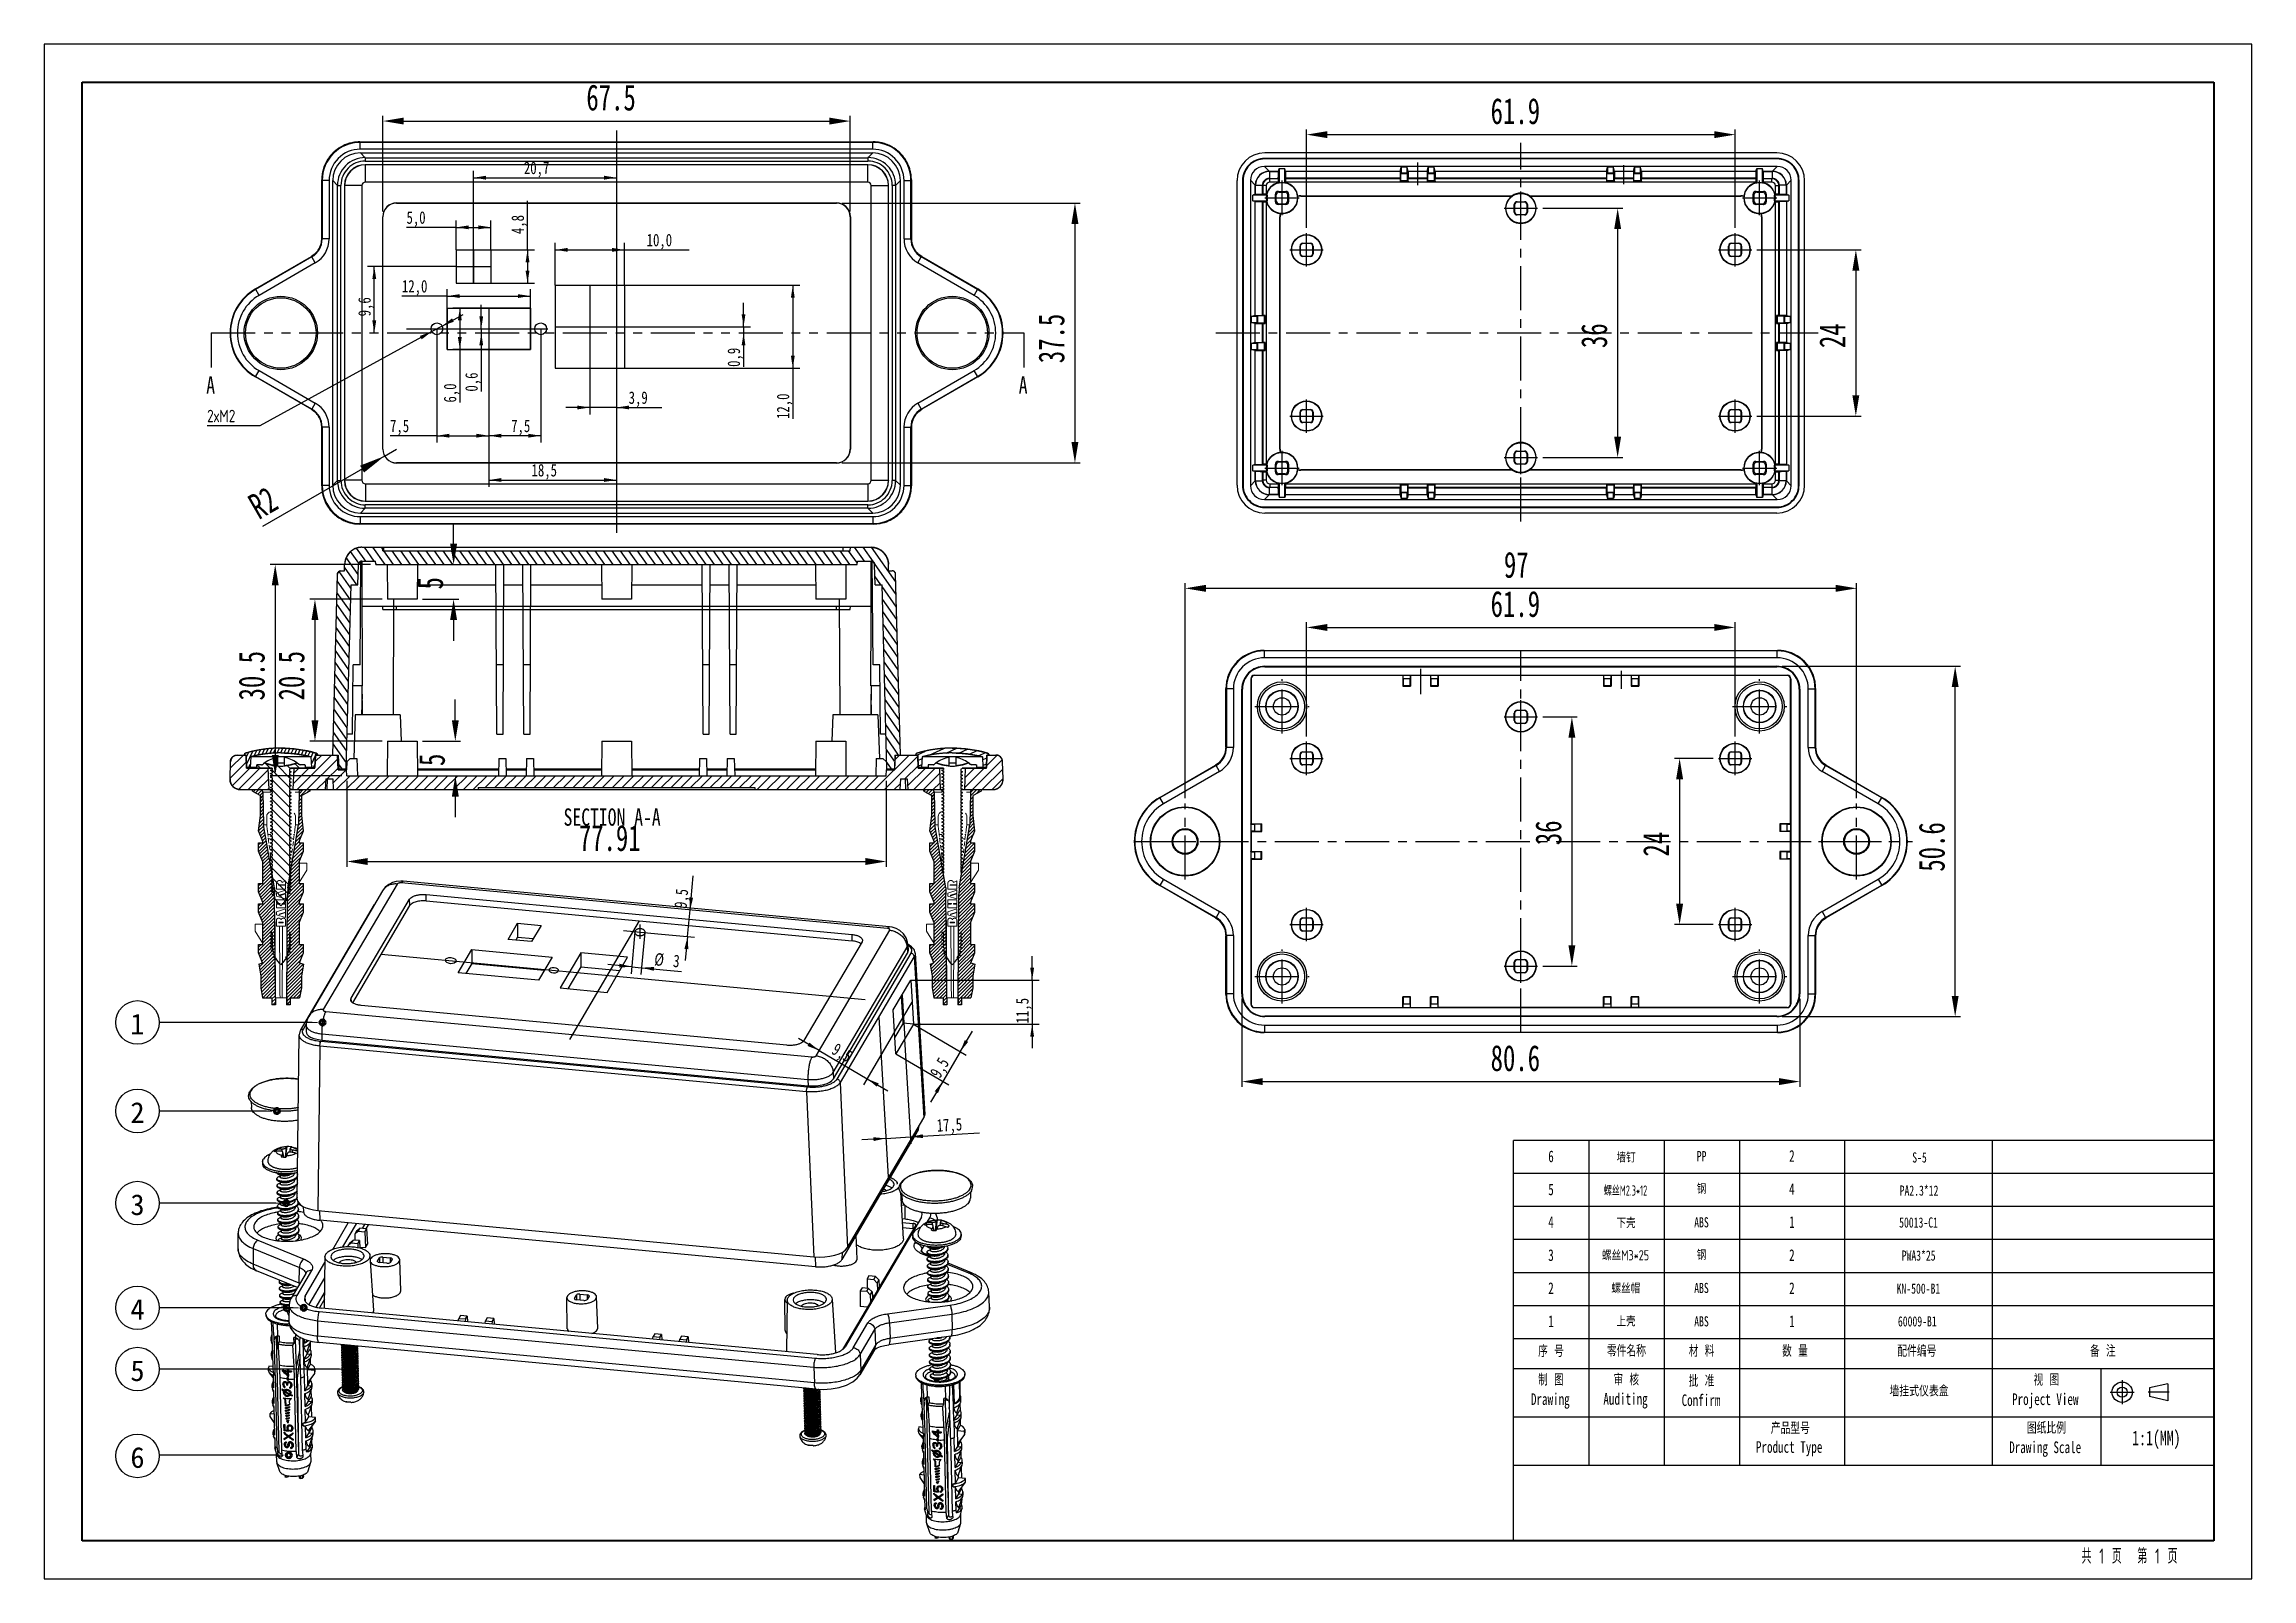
# Model space of a CAD drawing. Header units: millimetres. Extents: x 15 to 334, y 2 to 223.
import ezdxf

# ---------------------------------------------------------------- set-up
doc = ezdxf.new("R2010")
doc.units = ezdxf.units.MM
doc.header["$PDSIZE"] = -1
for name, pattern in [('CENTER', [10.16, 6.35, -1.27, 1.27, -1.27]), ('CENTERX2', [20.32, 12.7, -2.54, 2.54, -2.54]), ('PHANTOM', [12.7, 6.35, -1.27, 1.27, -1.27, 1.27, -1.27])]:
    doc.linetypes.add(name, pattern=pattern)
for name, color, linetype in [('02___PRT_ALL_AXES', 179, 'Continuous'), ('06___PRT_ALL_SURFS', 179, 'Continuous'), ('3_ALL_AXES', 179, 'Continuous'), ('DIM', 3, 'Continuous'), ('FROM', 179, 'Continuous'), ('HATCH', 56, 'Continuous'), ('SLD-0', 179, 'Continuous')]:
    doc.layers.add(name, color=color, linetype=linetype)
doc.layers.add('PART', color=179, linetype='Continuous', lineweight=15)
doc.styles.add('SLDTEXTSTYLE0', font='TXT', dxfattribs={"width": 0.75})
doc.styles.add('SLDTEXTSTYLE1', font='TXT', dxfattribs={"width": 0.75, "bigfont": 'bigfont'})
doc.styles.add('SLDTEXTSTYLE2', font='TXT', dxfattribs={"width": 0.7})
doc.styles.add('SLDTEXTSTYLE3', font='TXT', dxfattribs={"width": 0.56, "bigfont": 'bigfont'})
doc.styles.add('SLDTEXTSTYLE4', font='TXT', dxfattribs={"width": 0.7, "bigfont": 'bigfont'})
doc.styles.add('SLDTEXTSTYLE5', font='TXT', dxfattribs={"width": 0.633333, "bigfont": 'bigfont'})
doc.styles.add('SLDTEXTSTYLE6', font='TXT', dxfattribs={"width": 0.6, "bigfont": 'bigfont'})
doc.styles.add('SLDTEXTSTYLE7', font='TXT')
doc.dimstyles.new('SLDDIMSTYLE0', dxfattribs={"dimtxt": 1.8, "dimasz": 1.8, "dimexe": 0, "dimexo": 0.0625, "dimgap": 0.45, "dimtad": 2, "dimdec": 1, "dimrnd": 1e-09, "dimzin": 12, "dimdsep": 46, "dimtxsty": 'SLDTEXTSTYLE0', "dimsah": 1, "dimcen": 0.09, "dimadec": 0, "dimazin": 3, "dimtfac": 1, "dimtofl": 0, "dimtmove": 0, "dimatfit": 3, "dimfxl": 0, "dimfrac": 2, "dimtolj": 1, "dimtzin": 12, "dimarcsym": 0})
doc.dimstyles.new('SLDDIMSTYLE1', dxfattribs={"dimtxt": 1.8, "dimasz": 1.8, "dimexe": 0, "dimexo": 0.0625, "dimgap": 0.45, "dimtad": 2, "dimdec": 1, "dimrnd": 1e-09, "dimzin": 12, "dimdsep": 46, "dimtxsty": 'SLDTEXTSTYLE0', "dimsah": 1, "dimcen": 0, "dimadec": 0, "dimazin": 3, "dimtfac": 1, "dimtmove": 0, "dimatfit": 3, "dimfxl": 0, "dimfrac": 2, "dimtolj": 1, "dimtzin": 12, "dimarcsym": 0})
doc.dimstyles.new('SLDDIMSTYLE2', dxfattribs={"dimtxt": 1.8, "dimasz": 1.8, "dimexe": 0, "dimexo": 0.0625, "dimgap": 0.45, "dimtad": 2, "dimdec": 1, "dimrnd": 1e-09, "dimzin": 12, "dimdsep": 46, "dimtxsty": 'SLDTEXTSTYLE0', "dimsah": 1, "dimcen": 0.09, "dimadec": 0, "dimazin": 3, "dimtfac": 1, "dimtmove": 0, "dimatfit": 0, "dimfxl": 0, "dimfrac": 2, "dimtolj": 1, "dimtzin": 12, "dimarcsym": 0})
doc.dimstyles.new('SLDDIMSTYLE3', dxfattribs={"dimtxt": 3.75, "dimasz": 1.8, "dimexe": 0, "dimexo": 0.0625, "dimgap": 0.9375, "dimtad": 2, "dimdec": 1, "dimrnd": 1e-09, "dimzin": 12, "dimdsep": 46, "dimtxsty": 'SLDTEXTSTYLE2', "dimblk1": 'NONE', "dimblk2": 'NONE', "dimsah": 1, "dimcen": 0.09, "dimadec": 0, "dimazin": 3, "dimtfac": 1, "dimtofl": 0, "dimtmove": 0, "dimatfit": 3, "dimldrblk": 'NONE', "dimfxl": 0, "dimfrac": 2, "dimtolj": 1, "dimtzin": 12, "dimarcsym": 0})
doc.dimstyles.new('SLDDIMSTYLE4', dxfattribs={"dimtxt": 3.75, "dimasz": 1.8, "dimexe": 0, "dimexo": 0.0625, "dimgap": 0.9375, "dimtad": 2, "dimdec": 0, "dimrnd": 1e-09, "dimzin": 12, "dimdsep": 46, "dimtxsty": 'SLDTEXTSTYLE2', "dimblk1": 'NONE', "dimblk2": 'NONE', "dimsah": 1, "dimcen": 0.09, "dimadec": 0, "dimazin": 3, "dimtfac": 1, "dimtofl": 0, "dimtmove": 0, "dimatfit": 3, "dimldrblk": 'NONE', "dimfxl": 0, "dimfrac": 2, "dimtolj": 1, "dimtzin": 12, "dimarcsym": 0})
doc.dimstyles.new('SLDDIMSTYLE5', dxfattribs={"dimtxt": 3.75, "dimasz": 1.8, "dimexe": 0, "dimexo": 0.0625, "dimgap": 0.9375, "dimtad": 2, "dimrnd": 1e-09, "dimzin": 12, "dimdsep": 46, "dimtxsty": 'SLDTEXTSTYLE2', "dimblk1": 'NONE', "dimblk2": 'NONE', "dimsah": 1, "dimcen": 0.09, "dimadec": 0, "dimazin": 3, "dimtfac": 1, "dimtofl": 0, "dimtmove": 0, "dimatfit": 3, "dimldrblk": 'NONE', "dimfxl": 0, "dimfrac": 2, "dimtolj": 1, "dimtzin": 12, "dimarcsym": 0})
doc.dimstyles.new('SLDDIMSTYLE6', dxfattribs={"dimtxt": 3.75, "dimasz": 1.8, "dimexe": 0, "dimexo": 0.0625, "dimgap": 0.9375, "dimtad": 2, "dimdec": 0, "dimrnd": 1e-09, "dimzin": 12, "dimdsep": 46, "dimtxsty": 'SLDTEXTSTYLE2', "dimsah": 1, "dimcen": 0, "dimadec": 0, "dimazin": 3, "dimtfac": 1, "dimtofl": 0, "dimtmove": 0, "dimatfit": 3, "dimfxl": 0, "dimfrac": 2, "dimtolj": 1, "dimtzin": 12, "dimarcsym": 0})

msp = doc.modelspace()

# ---------------------------------------------------------------- texts
at = {"layer": 'FROM', "color": 6, "attachment_point": 2}
for s, insert, char_height, style in [('1', (28.95, 83.303), 3, 'SLDTEXTSTYLE7'), ('2', (28.966, 70.514), 3, 'SLDTEXTSTYLE7'), ('3', (28.966, 57.211), 3, 'SLDTEXTSTYLE7'), ('4', (28.966, 42.091), 3, 'SLDTEXTSTYLE7'), ('5', (28.966, 33.243), 3, 'SLDTEXTSTYLE7'), ('墙\\M+19D6B\\M+18EAE仪\\M+1955C\\M+1E1B4', (286.33, 29.586), 1.56764, 'SLDTEXTSTYLE4'), ('6', (28.966, 20.704), 3, 'SLDTEXTSTYLE7')]:
    msp.add_mtext(s, dxfattribs=dict(at, insert=insert, char_height=char_height, style=style))
at = {"layer": 'FROM', "attachment_point": 2}
for s, insert, char_height, style in [('6', (233.162, 63.532), 1.68, 'SLDTEXTSTYLE2'), ('墙钉', (244.004, 63.267), 1.4696, 'SLDTEXTSTYLE4'), ('PP', (254.916, 63.457), 1.4696, 'SLDTEXTSTYLE2'), ('2', (267.962, 63.591), 1.68, 'SLDTEXTSTYLE2'), ('S-5', (286.4, 63.267), 1.4696, 'SLDTEXTSTYLE2'), ('5', (233.162, 58.755), 1.68, 'SLDTEXTSTYLE2'), ('\\M+19786丝M2.3*12', (243.938, 58.489), 1.4696, 'SLDTEXTSTYLE3'), ('钢', (254.916, 58.75), 1.47, 'SLDTEXTSTYLE4'), ('4', (267.962, 58.814), 1.68, 'SLDTEXTSTYLE2'), ('PA2.3*12', (286.329, 58.489), 1.4696, 'SLDTEXTSTYLE2'), ('4', (233.162, 54.038), 1.68, 'SLDTEXTSTYLE2'), ('\\M+189BA壳', (244.004, 53.804), 1.4696, 'SLDTEXTSTYLE4'), ('ABS', (254.902, 53.902), 1.4696, 'SLDTEXTSTYLE2'), ('1', (267.962, 54.038), 1.68, 'SLDTEXTSTYLE2'), ('50013-C1', (286.256, 53.875), 1.4696, 'SLDTEXTSTYLE2'), ('3', (233.162, 49.265), 1.68, 'SLDTEXTSTYLE2'), ('\\M+19786丝M3*25', (243.933, 49.141), 1.4696, 'SLDTEXTSTYLE4'), ('钢', (254.916, 49.195), 1.47, 'SLDTEXTSTYLE4'), ('2', (267.962, 49.265), 1.68, 'SLDTEXTSTYLE2'), ('PWA3*25', (286.27, 49.102), 1.4696, 'SLDTEXTSTYLE2'), ('2', (233.162, 44.492), 1.68, 'SLDTEXTSTYLE2'), ('\\M+19786丝\\M+19658', (243.976, 44.368), 1.4696, 'SLDTEXTSTYLE4'), ('ABS', (254.902, 44.422), 1.4696, 'SLDTEXTSTYLE2'), ('2', (267.962, 44.492), 1.68, 'SLDTEXTSTYLE2'), ('KN-500-B1', (286.241, 44.328), 1.4696, 'SLDTEXTSTYLE2'), ('1', (233.162, 39.719), 1.68, 'SLDTEXTSTYLE2'), ('\\M+18FE3壳', (244.004, 39.595), 1.4696, 'SLDTEXTSTYLE4'), ('ABS', (254.902, 39.595), 1.4696, 'SLDTEXTSTYLE2'), ('1', (267.962, 39.719), 1.68, 'SLDTEXTSTYLE2'), ('60009-B1', (286.078, 39.595), 1.4696, 'SLDTEXTSTYLE2'), ('\\M+18F98 \\M+18D86', (233.149, 35.408), 1.67955, 'SLDTEXTSTYLE5'), ('\\M+197EB\\M+18C8F\\M+196BC\\M+18FCC', (244.061, 35.445), 1.67955, 'SLDTEXTSTYLE4'), ('\\M+18DDE \\M+197BF', (254.916, 35.426), 1.67955, 'SLDTEXTSTYLE5'), ('\\M+19094 \\M+197CA', (268.407, 35.421), 1.67955, 'SLDTEXTSTYLE5'), ('\\M+1947A\\M+18C8F编\\M+18D86', (286.007, 35.421), 1.67955, 'SLDTEXTSTYLE4'), ('备 \\M+1928D', (312.885, 35.412), 1.6795, 'SLDTEXTSTYLE5'), ('1:1(MM)', (320.615, 23.064), 2.0994, 'SLDTEXTSTYLE2'), ('\\M+18BA4 1 页  \\M+191E6 1 页', (316.74, 6.048), 2.17669, 'SLDTEXTSTYLE6')]:
    msp.add_mtext(s, dxfattribs=dict(at, insert=insert, char_height=char_height, style=style))
at = {"layer": 'HATCH', "color": 6, "char_height": 2.5, "attachment_point": 2, "style": 'SLDTEXTSTYLE0'}
for s, insert in [('A', (39.53, 175.337)), ('A', (156.906, 175.337)), ('SECTION A-A', (97.53, 112.936))]:
    msp.add_mtext(s, dxfattribs=dict(at, insert=insert))

# ---------------------------------------------------------------- blocks, each defined once
blk = doc.blocks.new('_D')
at = {"layer": 'SLD-0'}
for p, q in [((75.02, 193.6), (75.02, 197.85)), ((80.02, 193.6), (80.02, 197.85)), ((75.02, 196.85), (67.83, 196.85)), ((75.02, 196.85), (80.02, 196.85))]:
    blk.add_line(p, q, dxfattribs=at)
for points in [[(75.02, 196.85), (76.82, 196.57), (76.82, 197.13)], [(80.02, 196.85), (78.22, 197.13), (78.22, 196.57)]]:
    blk.add_solid(points, dxfattribs=at)
at = {"layer": 'SLD-0', "insert": (67.83, 199.17, 0.1), "char_height": 1.8, "attachment_point": 1, "style": 'SLDTEXTSTYLE0'}
blk.add_mtext('5,0', dxfattribs=at)
blk = doc.blocks.new('_D_1')
at = {"layer": 'SLD-0'}
for p, q in [((85.31, 193.6), (85.31, 200.67)), ((80.02, 193.6), (86.31, 193.6)), ((85.31, 193.6), (85.31, 188.8)), ((80.02, 188.8), (86.31, 188.8))]:
    blk.add_line(p, q, dxfattribs=at)
for points in [[(85.31, 193.6), (85.03, 191.8), (85.59, 191.8)], [(85.31, 188.8), (85.59, 190.6), (85.03, 190.6)]]:
    blk.add_solid(points, dxfattribs=at)
at = {"layer": 'SLD-0', "insert": (82.99, 195.88, 0.1), "char_height": 1.8, "attachment_point": 1, "rotation": 90, "style": 'SLDTEXTSTYLE0'}
blk.add_mtext('4,8', dxfattribs=at)
blk = doc.blocks.new('_D_2')
at = {"layer": 'SLD-0'}
for p, q in [((89.32, 188.5), (89.32, 194.6)), ((99.32, 188.5), (99.32, 194.6)), ((89.32, 193.6), (99.32, 193.6)), ((99.32, 193.6), (108.64, 193.6))]:
    blk.add_line(p, q, dxfattribs=at)
for points in [[(89.32, 193.6), (91.12, 193.32), (91.12, 193.88)], [(99.32, 193.6), (97.52, 193.88), (97.52, 193.32)]]:
    blk.add_solid(points, dxfattribs=at)
at = {"layer": 'SLD-0', "insert": (102.52, 195.92, 0.1), "char_height": 1.8, "attachment_point": 1, "style": 'SLDTEXTSTYLE0'}
blk.add_mtext('10,0', dxfattribs=at)
blk = doc.blocks.new('_D_3')
at = {"layer": 'SLD-0'}
for p, q in [((99.32, 188.5), (124.63, 188.5)), ((123.63, 188.5), (123.63, 176.5)), ((99.32, 176.5), (124.63, 176.5)), ((123.63, 176.5), (123.63, 169.18))]:
    blk.add_line(p, q, dxfattribs=at)
for points in [[(123.63, 188.5), (123.36, 186.7), (123.91, 186.7)], [(123.63, 176.5), (123.91, 178.3), (123.36, 178.3)]]:
    blk.add_solid(points, dxfattribs=at)
at = {"layer": 'SLD-0', "insert": (121.31, 169.18, 0.1), "char_height": 1.8, "attachment_point": 1, "rotation": 90, "style": 'SLDTEXTSTYLE0'}
blk.add_mtext('12,0', dxfattribs=at)
blk = doc.blocks.new('_D_4')
at = {"layer": 'SLD-0'}
for p, q in [((73.72, 186.93), (67.17, 186.93)), ((73.72, 179.2), (73.72, 187.93)), ((73.72, 186.93), (85.72, 186.93)), ((85.72, 179.2), (85.72, 187.93))]:
    blk.add_line(p, q, dxfattribs=at)
for points in [[(73.72, 186.93), (75.52, 186.65), (75.52, 187.2)], [(85.72, 186.93), (83.92, 187.2), (83.92, 186.65)]]:
    blk.add_solid(points, dxfattribs=at)
at = {"layer": 'SLD-0', "insert": (67.17, 189.25, 0.1), "char_height": 1.8, "attachment_point": 1, "style": 'SLDTEXTSTYLE0'}
blk.add_mtext('12,0', dxfattribs=at)
blk = doc.blocks.new('_D_5')
at = {"layer": 'SLD-0'}
for p, q in [((85.72, 185.2), (74.53, 185.2)), ((75.53, 185.2), (75.53, 179.2)), ((85.72, 179.2), (74.53, 179.2)), ((75.53, 179.2), (75.53, 171.55))]:
    blk.add_line(p, q, dxfattribs=at)
for points in [[(75.53, 185.2), (75.25, 183.4), (75.81, 183.4)], [(75.53, 179.2), (75.81, 181), (75.25, 181)]]:
    blk.add_solid(points, dxfattribs=at)
at = {"layer": 'SLD-0', "insert": (73.21, 171.55, 0.1), "char_height": 1.8, "attachment_point": 1, "rotation": 90, "style": 'SLDTEXTSTYLE0'}
blk.add_mtext('6,0', dxfattribs=at)
blk = doc.blocks.new('_D_6')
at = {"layer": 'SLD-0'}
for p, q in [((72.22, 182.2), (72.22, 165.76)), ((79.72, 179.2), (79.72, 165.76)), ((72.22, 166.76), (65.45, 166.76)), ((72.22, 166.76), (79.72, 166.76))]:
    blk.add_line(p, q, dxfattribs=at)
for points in [[(72.22, 166.76), (74.02, 166.48), (74.02, 167.04)], [(79.72, 166.76), (77.92, 167.04), (77.92, 166.48)]]:
    blk.add_solid(points, dxfattribs=at)
at = {"layer": 'SLD-0', "insert": (65.45, 169.08, 0.1), "char_height": 1.8, "attachment_point": 1, "style": 'SLDTEXTSTYLE0'}
blk.add_mtext('7,5', dxfattribs=at)
blk = doc.blocks.new('_D_7')
at = {"layer": 'SLD-0'}
for p, q in [((87.22, 182.2), (87.22, 165.76)), ((79.72, 179.2), (79.72, 165.76)), ((87.22, 166.76), (79.72, 166.76))]:
    blk.add_line(p, q, dxfattribs=at)
for points in [[(79.72, 166.76), (81.52, 166.48), (81.52, 167.04)], [(87.22, 166.76), (85.42, 167.04), (85.42, 166.48)]]:
    blk.add_solid(points, dxfattribs=at)
at = {"layer": 'SLD-0', "insert": (82.95, 169.08, 0.1), "char_height": 1.8, "attachment_point": 1, "style": 'SLDTEXTSTYLE0'}
blk.add_mtext('7,5', dxfattribs=at)
blk = doc.blocks.new('_D_8')
at = {"layer": 'SLD-0'}
for p, q in [((71.47, 181.79), (46.63, 168.19)), ((72.96, 182.6), (71.47, 181.79)), ((72.96, 182.6), (76, 184.27)), ((46.63, 168.19), (39.02, 168.19))]:
    blk.add_line(p, q, dxfattribs=at)
for points in [[(71.47, 181.79), (69.76, 181.17), (70.03, 180.68)], [(72.96, 182.6), (74.67, 183.23), (74.41, 183.71)]]:
    blk.add_solid(points, dxfattribs=at)
at = {"layer": 'SLD-0', "insert": (39.02, 170.51, 0.1), "char_height": 1.8, "attachment_point": 1, "style": 'SLDTEXTSTYLE1'}
blk.add_mtext('2\\M+18487\\M+1844D2', dxfattribs=at)
blk = doc.blocks.new('_D_9')
at = {"layer": 'SLD-0'}
for p, q in [((116.52, 182.5), (116.52, 185.96)), ((99.32, 182.5), (117.52, 182.5)), ((116.52, 182.5), (116.52, 181.6)), ((116.52, 181.6), (116.52, 176.7))]:
    blk.add_line(p, q, dxfattribs=at)
for points in [[(116.52, 182.5), (116.79, 184.3), (116.24, 184.3)], [(116.52, 181.6), (116.24, 179.8), (116.79, 179.8)]]:
    blk.add_solid(points, dxfattribs=at)
at = {"layer": 'SLD-0', "insert": (114.2, 176.7, 0.1), "char_height": 1.8, "attachment_point": 1, "rotation": 90, "style": 'SLDTEXTSTYLE0'}
blk.add_mtext('0,9', dxfattribs=at)
blk = doc.blocks.new('_D_10')
at = {"layer": 'SLD-0'}
for p, q in [((94.32, 176.5), (94.32, 169.84)), ((94.32, 170.84), (90.86, 170.84)), ((98.17, 170.84), (94.32, 170.84)), ((98.17, 170.84), (104.71, 170.84))]:
    blk.add_line(p, q, dxfattribs=at)
for points in [[(94.32, 170.84), (92.52, 171.11), (92.52, 170.56)], [(98.17, 170.84), (99.97, 170.56), (99.97, 171.11)]]:
    blk.add_solid(points, dxfattribs=at)
at = {"layer": 'SLD-0', "insert": (99.92, 173.16, 0.1), "char_height": 1.8, "attachment_point": 1, "style": 'SLDTEXTSTYLE0'}
blk.add_mtext('3,9', dxfattribs=at)
blk = doc.blocks.new('_D_11')
at = {"layer": 'SLD-0'}
for p, q in [((78.63, 182.2), (78.63, 185.66)), ((78.63, 182.2), (78.63, 181.6)), ((78.63, 181.6), (78.63, 173.13))]:
    blk.add_line(p, q, dxfattribs=at)
for points in [[(78.63, 182.2), (78.9, 184), (78.35, 184)], [(78.63, 181.6), (78.35, 179.8), (78.9, 179.8)]]:
    blk.add_solid(points, dxfattribs=at)
at = {"layer": 'SLD-0', "insert": (76.31, 173.13, 0.1), "char_height": 1.8, "attachment_point": 1, "rotation": 90, "style": 'SLDTEXTSTYLE0'}
blk.add_mtext('0,6', dxfattribs=at)
blk = doc.blocks.new('_D_12')
at = {"layer": 'SLD-0'}
for p, q in [((79.72, 179.2), (79.72, 159.36)), ((79.72, 160.36), (98.17, 160.36))]:
    blk.add_line(p, q, dxfattribs=at)
for points in [[(79.72, 160.36), (81.52, 160.09), (81.52, 160.64)], [(98.17, 160.36), (96.37, 160.64), (96.37, 160.09)]]:
    blk.add_solid(points, dxfattribs=at)
at = {"layer": 'SLD-0', "insert": (85.89, 162.68, 0.1), "char_height": 1.8, "attachment_point": 1, "style": 'SLDTEXTSTYLE0'}
blk.add_mtext('18,5', dxfattribs=at)
blk = doc.blocks.new('_D_13')
at = {"layer": 'SLD-0'}
for p, q in [((77.52, 193.6), (77.52, 205.02)), ((77.52, 204.02), (98.17, 204.02))]:
    blk.add_line(p, q, dxfattribs=at)
for points in [[(77.52, 204.02), (79.32, 203.74), (79.32, 204.3)], [(98.17, 204.02), (96.37, 204.3), (96.37, 203.74)]]:
    blk.add_solid(points, dxfattribs=at)
at = {"layer": 'SLD-0', "insert": (84.79, 206.34, 0.1), "char_height": 1.8, "attachment_point": 1, "style": 'SLDTEXTSTYLE0'}
blk.add_mtext('20,7', dxfattribs=at)
blk = doc.blocks.new('_D_14')
at = {"layer": 'SLD-0'}
for p, q in [((75.02, 191.2), (62.17, 191.2)), ((63.17, 181.6), (63.17, 191.2))]:
    blk.add_line(p, q, dxfattribs=at)
for points in [[(63.17, 191.2), (62.89, 189.4), (63.45, 189.4)], [(63.17, 181.6), (63.45, 183.4), (62.89, 183.4)]]:
    blk.add_solid(points, dxfattribs=at)
at = {"layer": 'SLD-0', "insert": (60.85, 184, 0.1), "char_height": 1.8, "attachment_point": 1, "rotation": 90, "style": 'SLDTEXTSTYLE0'}
blk.add_mtext('9,6', dxfattribs=at)
blk = doc.blocks.new('_D_15')
at = {"layer": 'SLD-0'}
for p, q in [((139.79, 79.63), (140.69, 64.5)), ((137.08, 65.28), (133.62, 65.08)), ((137.08, 65.28), (140.63, 65.5)), ((140.63, 65.5), (150.62, 66.09))]:
    blk.add_line(p, q, dxfattribs=at)
for points in [[(137.08, 65.28), (135.26, 65.45), (135.3, 64.9)], [(140.63, 65.5), (142.45, 65.33), (142.41, 65.88)]]:
    blk.add_solid(points, dxfattribs=at)
at = {"layer": 'SLD-0', "insert": (144.37, 68.04, 0.1), "char_height": 1.8, "attachment_point": 1, "rotation": 3.4023, "style": 'SLDTEXTSTYLE0'}
blk.add_mtext('17,5', dxfattribs=at)
blk = doc.blocks.new('_D_16')
at = {"layer": 'SLD-0'}
for p, q in [((138.34, 80.66), (133.86, 73.04)), ((127.44, 77.97), (124.46, 79.73)), ((127.44, 77.97), (134.36, 73.9)), ((134.36, 73.9), (137.35, 72.14))]:
    blk.add_line(p, q, dxfattribs=at)
for points in [[(127.44, 77.97), (126.03, 79.12), (125.75, 78.64)], [(134.36, 73.9), (135.77, 72.75), (136.05, 73.22)]]:
    blk.add_solid(points, dxfattribs=at)
at = {"layer": 'SLD-0', "insert": (130.02, 79.15, 0.1), "char_height": 1.8, "attachment_point": 1, "rotation": 329.5293, "style": 'SLDTEXTSTYLE0'}
blk.add_mtext('9,5', dxfattribs=at)
blk = doc.blocks.new('_D_17')
at = {"layer": 'SLD-0'}
for p, q in [((141.06, 81.77), (148.67, 77.29)), ((147.81, 77.8), (149.57, 80.78)), ((138.53, 77.48), (146.15, 73)), ((147.81, 77.8), (145.29, 73.51)), ((145.29, 73.51), (143.53, 70.52))]:
    blk.add_line(p, q, dxfattribs=at)
for points in [[(147.81, 77.8), (148.96, 79.21), (148.49, 79.49)], [(145.29, 73.51), (144.14, 72.1), (144.61, 71.81)]]:
    blk.add_solid(points, dxfattribs=at)
at = {"layer": 'SLD-0', "insert": (143.34, 74.77, 0.1), "char_height": 1.8, "attachment_point": 1, "rotation": 59.5293, "style": 'SLDTEXTSTYLE0'}
blk.add_mtext('9,5', dxfattribs=at)
blk = doc.blocks.new('_D_18')
at = {"layer": 'SLD-0'}
for p, q in [((158.21, 88.13), (158.21, 91.59)), ((140.68, 88.13), (159.21, 88.13)), ((158.21, 88.13), (158.21, 81.77)), ((141.06, 81.77), (159.21, 81.77)), ((158.21, 81.77), (158.21, 78.31))]:
    blk.add_line(p, q, dxfattribs=at)
for points in [[(158.21, 88.13), (158.49, 89.93), (157.93, 89.93)], [(158.21, 81.77), (157.93, 79.97), (158.49, 79.97)]]:
    blk.add_solid(points, dxfattribs=at)
at = {"layer": 'SLD-0', "insert": (155.89, 81.89, 0.1), "char_height": 1.8, "attachment_point": 1, "rotation": 90, "style": 'SLDTEXTSTYLE0'}
blk.add_mtext('11,5', dxfattribs=at)
blk = doc.blocks.new('_D_19')
at = {"layer": 'SLD-0'}
for p, q in [((108.79, 98.27), (109.25, 103.2)), ((108.43, 94.42), (108.79, 98.27)), ((104.13, 94.82), (109.42, 94.33)), ((108.43, 94.42), (108.1, 90.97))]:
    blk.add_line(p, q, dxfattribs=at)
for points in [[(108.79, 98.27), (109.23, 100.04), (108.68, 100.09)], [(108.43, 94.42), (107.98, 92.65), (108.54, 92.6)]]:
    blk.add_solid(points, dxfattribs=at)
at = {"layer": 'SLD-0', "insert": (106.49, 98.65, 0.1), "char_height": 1.8, "attachment_point": 1, "rotation": 84.6447, "style": 'SLDTEXTSTYLE0'}
blk.add_mtext('9,5', dxfattribs=at)
blk = doc.blocks.new('_D_20')
at = {"layer": 'SLD-0'}
for p, q in [((100.83, 95.13), (100.27, 89.07)), ((102.26, 95), (101.7, 88.94)), ((100.36, 90.07), (96.91, 90.39)), ((100.36, 90.07), (101.79, 89.93)), ((101.79, 89.93), (107.55, 89.39))]:
    blk.add_line(p, q, dxfattribs=at)
for points in [[(100.36, 90.07), (98.59, 90.51), (98.54, 89.96)], [(101.79, 89.93), (103.55, 89.49), (103.61, 90.04)]]:
    blk.add_solid(points, dxfattribs=at)
at = {"layer": 'SLD-0', "char_height": 1.8, "attachment_point": 1, "rotation": 354.6447, "style": 'SLDTEXTSTYLE0'}
for s, insert in [('%%c', (103.74, 92.08, 0.1)), ('3', (106.45, 91.85, 0.1))]:
    blk.add_mtext(s, dxfattribs=dict(at, insert=insert))
blk = doc.blocks.new('_D_21')
at = {"layer": 'DIM'}
for p, q in [((197.85, 196.76), (197.85, 210.99)), ((259.75, 196.76), (259.75, 210.99)), ((200.85, 210.24), (256.75, 210.24))]:
    blk.add_line(p, q, dxfattribs=at)
for points in [[(200.85, 210.74), (200.85, 209.74), (197.85, 210.24)], [(256.75, 210.74), (256.75, 209.74), (259.75, 210.24)]]:
    blk.add_solid(points, dxfattribs=at)
at = {"layer": 'DIM', "insert": (224.44, 215.52, 0.1), "char_height": 3.75, "attachment_point": 1, "style": 'SLDTEXTSTYLE2'}
blk.add_mtext('61.9', dxfattribs=at)
blk = doc.blocks.new('_NONE')
blk = doc.blocks.new('_D_22')
at = {"layer": 'DIM'}
for p, q in [((262.92, 193.6), (277.95, 193.6)), ((277.2, 190.6), (277.2, 172.6)), ((262.92, 169.6), (277.95, 169.6))]:
    blk.add_line(p, q, dxfattribs=at)
for points in [[(276.7, 190.6), (277.7, 190.6), (277.2, 193.6)], [(276.7, 172.6), (277.7, 172.6), (277.2, 169.6)]]:
    blk.add_solid(points, dxfattribs=at)
at = {"layer": 'DIM', "insert": (271.92, 179.42, 0.1), "char_height": 3.75, "attachment_point": 1, "rotation": 90, "style": 'SLDTEXTSTYLE2'}
blk.add_mtext('24', dxfattribs=at)
blk = doc.blocks.new('_D_23')
at = {"layer": 'DIM'}
for p, q in [((231.97, 199.6), (243.54, 199.6)), ((242.79, 196.6), (242.79, 166.6)), ((231.97, 163.6), (243.54, 163.6))]:
    blk.add_line(p, q, dxfattribs=at)
for points in [[(242.29, 196.6), (243.29, 196.6), (242.79, 199.6)], [(242.29, 166.6), (243.29, 166.6), (242.79, 163.6)]]:
    blk.add_solid(points, dxfattribs=at)
at = {"layer": 'DIM', "insert": (237.51, 179.42, 0.1), "char_height": 3.75, "attachment_point": 1, "rotation": 90, "style": 'SLDTEXTSTYLE2'}
blk.add_mtext('36', dxfattribs=at)
blk = doc.blocks.new('_D_24')
at = {"layer": 'DIM'}
for p, q in [((256.59, 120.16), (250.99, 120.16)), ((251.74, 117.16), (251.74, 99.16)), ((256.59, 96.16), (250.99, 96.16))]:
    blk.add_line(p, q, dxfattribs=at)
for points in [[(251.24, 117.16), (252.24, 117.16), (251.74, 120.16)], [(251.24, 99.16), (252.24, 99.16), (251.74, 96.16)]]:
    blk.add_solid(points, dxfattribs=at)
at = {"layer": 'DIM', "insert": (246.46, 105.98, 0.1), "char_height": 3.75, "attachment_point": 1, "rotation": 90, "style": 'SLDTEXTSTYLE2'}
blk.add_mtext('24', dxfattribs=at)
blk = doc.blocks.new('_D_25')
at = {"layer": 'DIM'}
for p, q in [((231.97, 126.16), (236.93, 126.16)), ((236.18, 123.16), (236.18, 93.16)), ((231.97, 90.16), (236.93, 90.16))]:
    blk.add_line(p, q, dxfattribs=at)
for points in [[(235.68, 123.16), (236.68, 123.16), (236.18, 126.16)], [(235.68, 93.16), (236.68, 93.16), (236.18, 90.16)]]:
    blk.add_solid(points, dxfattribs=at)
at = {"layer": 'DIM', "insert": (230.9, 107.63, 0.1), "char_height": 3.75, "attachment_point": 1, "rotation": 90, "style": 'SLDTEXTSTYLE2'}
blk.add_mtext('36', dxfattribs=at)
blk = doc.blocks.new('_D_26')
at = {"layer": 'DIM'}
for p, q in [((197.85, 123.33), (197.85, 139.82)), ((200.85, 139.07), (256.75, 139.07)), ((259.75, 123.33), (259.75, 139.82))]:
    blk.add_line(p, q, dxfattribs=at)
for points in [[(200.85, 139.57), (200.85, 138.57), (197.85, 139.07)], [(256.75, 139.57), (256.75, 138.57), (259.75, 139.07)]]:
    blk.add_solid(points, dxfattribs=at)
at = {"layer": 'DIM', "insert": (224.44, 144.35, 0.1), "char_height": 3.75, "attachment_point": 1, "style": 'SLDTEXTSTYLE2'}
blk.add_mtext('61.9', dxfattribs=at)
blk = doc.blocks.new('_D_27')
at = {"layer": 'DIM'}
for p, q in [((180.3, 114.41), (180.3, 145.47)), ((183.3, 144.72), (274.3, 144.72)), ((277.3, 114.41), (277.3, 145.47))]:
    blk.add_line(p, q, dxfattribs=at)
for points in [[(183.3, 145.22), (183.3, 144.22), (180.3, 144.72)], [(274.3, 145.22), (274.3, 144.22), (277.3, 144.72)]]:
    blk.add_solid(points, dxfattribs=at)
at = {"layer": 'DIM', "insert": (226.36, 150, 0.1), "char_height": 3.75, "attachment_point": 1, "style": 'SLDTEXTSTYLE2'}
blk.add_mtext('97', dxfattribs=at)
blk = doc.blocks.new('_D_28')
at = {"layer": 'DIM'}
for p, q in [((188.5, 85.42), (188.5, 72.74)), ((269.1, 85.42), (269.1, 72.74)), ((191.5, 73.49), (266.1, 73.49))]:
    blk.add_line(p, q, dxfattribs=at)
for points in [[(191.5, 73.99), (191.5, 72.99), (188.5, 73.49)], [(266.1, 73.99), (266.1, 72.99), (269.1, 73.49)]]:
    blk.add_solid(points, dxfattribs=at)
at = {"layer": 'DIM', "insert": (224.44, 78.76, 0.1), "char_height": 3.75, "attachment_point": 1, "style": 'SLDTEXTSTYLE2'}
blk.add_mtext('80.6', dxfattribs=at)
blk = doc.blocks.new('_D_29')
at = {"layer": 'DIM'}
for p, q in [((62.64, 148.15), (48.11, 148.15)), ((48.86, 145.15), (48.86, 120.65)), ((58.47, 117.65), (48.11, 117.65))]:
    blk.add_line(p, q, dxfattribs=at)
for points in [[(48.36, 145.15), (49.36, 145.15), (48.86, 148.15)], [(48.36, 120.65), (49.36, 120.65), (48.86, 117.65)]]:
    blk.add_solid(points, dxfattribs=at)
at = {"layer": 'DIM', "insert": (43.58, 128.53, 0.1), "char_height": 3.75, "attachment_point": 1, "rotation": 90, "style": 'SLDTEXTSTYLE2'}
blk.add_mtext('30.5', dxfattribs=at)
blk = doc.blocks.new('_D_30')
at = {"layer": 'DIM'}
for p, q in [((59.21, 116.9), (59.21, 104.52)), ((137.13, 116.9), (137.13, 104.52)), ((62.21, 105.27), (134.13, 105.27))]:
    blk.add_line(p, q, dxfattribs=at)
for points in [[(62.21, 105.77), (62.21, 104.77), (59.21, 105.27)], [(134.13, 105.77), (134.13, 104.77), (137.13, 105.27)]]:
    blk.add_solid(points, dxfattribs=at)
at = {"layer": 'DIM', "insert": (92.72, 110.55, 0.1), "char_height": 3.75, "attachment_point": 1, "style": 'SLDTEXTSTYLE2'}
blk.add_mtext('77.91', dxfattribs=at)
blk = doc.blocks.new('_D_31')
at = {"layer": 'DIM'}
for p, q in [((64.42, 199.13), (64.42, 212.95)), ((67.42, 212.2), (128.92, 212.2)), ((131.92, 199.13), (131.92, 212.95))]:
    blk.add_line(p, q, dxfattribs=at)
for points in [[(67.42, 212.7), (67.42, 211.7), (64.42, 212.2)], [(128.92, 212.7), (128.92, 211.7), (131.92, 212.2)]]:
    blk.add_solid(points, dxfattribs=at)
at = {"layer": 'DIM', "insert": (93.81, 217.48, 0.1), "char_height": 3.75, "attachment_point": 1, "style": 'SLDTEXTSTYLE2'}
blk.add_mtext('67.5', dxfattribs=at)
blk = doc.blocks.new('_D_32')
at = {"layer": 'DIM'}
for p, q in [((130.7, 200.35), (165.14, 200.35)), ((164.39, 197.35), (164.39, 165.84)), ((130.7, 162.84), (165.14, 162.84))]:
    blk.add_line(p, q, dxfattribs=at)
for points in [[(163.89, 197.35), (164.89, 197.35), (164.39, 200.35)], [(163.89, 165.84), (164.89, 165.84), (164.39, 162.84)]]:
    blk.add_solid(points, dxfattribs=at)
at = {"layer": 'DIM', "insert": (159.11, 177.23, 0.1), "char_height": 3.75, "attachment_point": 1, "rotation": 90, "style": 'SLDTEXTSTYLE2'}
blk.add_mtext('37.5', dxfattribs=at)
blk = doc.blocks.new('_D_33')
at = {"layer": 'DIM'}
for q in [(47.02, 153.63), (66.39, 164.82)]:
    blk.add_line((64.66, 163.82), q, dxfattribs=at)
blk.add_solid([(64.66, 163.82), (61.12, 162.44), (61.7, 161.44)], dxfattribs=at)
at = {"layer": 'DIM', "insert": (44.61, 157.81, 0.1), "char_height": 3.75, "attachment_point": 1, "rotation": 30, "style": 'SLDTEXTSTYLE2'}
blk.add_mtext('R2', dxfattribs=at)
blk = doc.blocks.new('_D_34')
at = {"layer": 'DIM'}
for p, q in [((74.88, 125.65), (74.88, 128.65)), ((70.12, 122.65), (75.63, 122.65)), ((70.16, 117.65), (75.63, 117.65)), ((74.88, 114.65), (74.88, 111.65))]:
    blk.add_line(p, q, dxfattribs=at)
for points in [[(74.38, 125.65), (75.38, 125.65), (74.88, 122.65)], [(74.38, 114.65), (75.38, 114.65), (74.88, 117.65)]]:
    blk.add_solid(points, dxfattribs=at)
at = {"layer": 'DIM', "insert": (69.61, 119.06, 0.1), "char_height": 3.75, "attachment_point": 1, "rotation": 90, "style": 'SLDTEXTSTYLE2'}
blk.add_mtext('5', dxfattribs=at)
blk = doc.blocks.new('_D_35')
at = {"layer": 'DIM'}
for p, q in [((74.63, 151.15), (74.63, 154.15)), ((70.12, 148.15), (75.38, 148.15)), ((70.12, 143.15), (75.38, 143.15)), ((74.63, 140.15), (74.63, 137.15))]:
    blk.add_line(p, q, dxfattribs=at)
for points in [[(74.13, 151.15), (75.13, 151.15), (74.63, 148.15)], [(74.13, 140.15), (75.13, 140.15), (74.63, 143.15)]]:
    blk.add_solid(points, dxfattribs=at)
at = {"layer": 'DIM', "insert": (69.36, 144.56, 0.1), "char_height": 3.75, "attachment_point": 1, "rotation": 90, "style": 'SLDTEXTSTYLE2'}
blk.add_mtext('5', dxfattribs=at)
blk = doc.blocks.new('_D_36')
at = {"layer": 'DIM'}
for p, q in [((64.32, 143.15), (53.85, 143.15)), ((54.6, 140.15), (54.6, 125.65)), ((64.32, 122.65), (53.85, 122.65))]:
    blk.add_line(p, q, dxfattribs=at)
for points in [[(54.1, 140.15), (55.1, 140.15), (54.6, 143.15)], [(54.1, 125.65), (55.1, 125.65), (54.6, 122.65)]]:
    blk.add_solid(points, dxfattribs=at)
at = {"layer": 'DIM', "insert": (49.32, 128.53, 0.1), "char_height": 3.75, "attachment_point": 1, "rotation": 90, "style": 'SLDTEXTSTYLE2'}
blk.add_mtext('20.5', dxfattribs=at)
blk = doc.blocks.new('_D_37')
at = {"layer": 'DIM'}
for p, q in [((266.55, 133.46), (292.3, 133.46)), ((291.55, 85.87), (291.55, 130.46)), ((266.55, 82.87), (292.3, 82.87))]:
    blk.add_line(p, q, dxfattribs=at)
for points in [[(291.05, 130.46), (292.05, 130.46), (291.55, 133.46)], [(291.05, 85.87), (292.05, 85.87), (291.55, 82.87)]]:
    blk.add_solid(points, dxfattribs=at)
at = {"layer": 'DIM', "insert": (286.28, 103.8, 0.1), "char_height": 3.75, "attachment_point": 1, "rotation": 90, "style": 'SLDTEXTSTYLE2'}
blk.add_mtext('50.6', dxfattribs=at)
blk = doc.blocks.new('SW_NOTE_0')
at = {"layer": 'FROM', "color": 0, "char_height": 1.68, "attachment_point": 2}
for s, insert, style in [('\\M+190A7 图', (2.41, 2.17), 'SLDTEXTSTYLE5'), ('Drawing', (2.33, -0.62), 'SLDTEXTSTYLE2')]:
    blk.add_mtext(s, dxfattribs=dict(at, insert=insert, style=style))
blk = doc.blocks.new('SW_NOTE_1')
at = {"layer": 'FROM', "color": 0, "char_height": 1.68, "attachment_point": 2}
for s, insert, style in [('审 \\M+18A6A', (2.41, 2.17), 'SLDTEXTSTYLE5'), ('Auditing', (2.31, -0.62), 'SLDTEXTSTYLE2')]:
    blk.add_mtext(s, dxfattribs=dict(at, insert=insert, style=style))
blk = doc.blocks.new('SW_NOTE_2')
at = {"layer": 'FROM', "color": 0, "attachment_point": 2}
for s, insert, char_height, style in [('\\M+194E1 \\M+18F79', (2.41, 2.17), 1.6795, 'SLDTEXTSTYLE5'), ('Confirm', (2.33, -0.62), 1.68, 'SLDTEXTSTYLE2')]:
    blk.add_mtext(s, dxfattribs=dict(at, insert=insert, char_height=char_height, style=style))
blk = doc.blocks.new('SW_NOTE_3')
at = {"layer": 'FROM', "color": 0, "attachment_point": 2}
for s, insert, char_height, style in [('视 图', (2.41, 2.17), 1.68, 'SLDTEXTSTYLE5'), ('Project View', (2.25, -0.62), 1.6795, 'SLDTEXTSTYLE2')]:
    blk.add_mtext(s, dxfattribs=dict(at, insert=insert, char_height=char_height, style=style))
blk = doc.blocks.new('SW_NOTE_4')
at = {"layer": 'FROM', "color": 0, "char_height": 1.6795, "attachment_point": 2}
for s, insert, style in [('图纸\\M+194E4\\M+197E1', (3.88, 2.17), 'SLDTEXTSTYLE4'), ('Drawing Scale', (3.7, -0.62), 'SLDTEXTSTYLE2')]:
    blk.add_mtext(s, dxfattribs=dict(at, insert=insert, style=style))
blk = doc.blocks.new('SW_NOTE_5')
at = {"layer": 'FROM', "color": 0, "char_height": 1.6795, "attachment_point": 2}
for s, insert, style in [('产\\M+19569\\M+18C5E\\M+18D86', (3.88, 2.17), 'SLDTEXTSTYLE4'), ('Product Type', (3.71, -0.55), 'SLDTEXTSTYLE2')]:
    blk.add_mtext(s, dxfattribs=dict(at, insert=insert, style=style))

# ---------------------------------------------------------------- dimensions: what is measured, and where the dimension line sits
at = {"layer": 'DIM'}
for base, p1, p2, dimstyle, picture, middle in [((64.418, 214.829), (131.923, 198.376), (64.418, 198.376), 'SLDDIMSTYLE3', '_D_31', (98.17, 214.829)), ((197.853, 212.865), (259.753, 196.01), (197.853, 196.01), 'SLDDIMSTYLE3', '_D_21', (228.803, 212.865)), ((180.303, 144.72), (277.303, 113.665), (180.303, 113.665), 'SLDDIMSTYLE4', '_D_27', (228.538, 144.72)), ((197.853, 141.694), (259.753, 122.578), (197.853, 122.578), 'SLDDIMSTYLE3', '_D_26', (228.803, 141.694)), ((59.215, 107.898), (137.126, 117.648), (59.215, 117.648), 'SLDDIMSTYLE5', '_D_30', (98.17, 107.898)), ((188.504, 76.11), (269.103, 86.165), (188.504, 86.165), 'SLDDIMSTYLE3', '_D_28', (228.803, 76.11))]:
    dim = msp.add_linear_dim(base=base, p1=p1, p2=p2, dimstyle=dimstyle, dxfattribs=at)
    dim.commit()
    dim.dimension.update_dxf_attribs({"geometry": picture, "text_midpoint": middle, "dimtype": 160})
for base, p1, p2, dimstyle, picture, middle in [((161.762, 200.349), (129.949, 162.844), (129.949, 200.349), 'SLDDIMSTYLE3', '_D_32', (161.762, 181.597)), ((240.167, 199.597), (231.216, 163.597), (231.216, 199.597), 'SLDDIMSTYLE4', '_D_23', (240.167, 181.597)), ((274.574, 193.597), (262.166, 169.597), (262.166, 193.597), 'SLDDIMSTYLE4', '_D_22', (274.574, 181.597)), ((72.009, 143.148), (69.37, 148.148), (69.37, 143.148), 'SLDDIMSTYLE4', '_D_35', (72.009, 145.648)), ((48.858, 148.148), (59.215, 117.648), (63.391, 148.148), 'SLDDIMSTYLE3', '_D_29', (48.858, 132.898)), ((51.971, 143.148), (65.07, 122.648), (65.07, 143.148), 'SLDDIMSTYLE3', '_D_36', (51.971, 132.898)), ((288.929, 82.865), (265.803, 133.464), (265.803, 82.865), 'SLDDIMSTYLE3', '_D_37', (288.929, 108.165)), ((72.258, 122.648), (69.414, 117.648), (69.37, 122.648), 'SLDDIMSTYLE4', '_D_34', (72.258, 120.148)), ((236.181, 126.165), (231.216, 90.165), (231.216, 126.165), 'SLDDIMSTYLE4', '_D_25', (236.181, 109.807)), ((251.738, 120.165), (257.34, 96.165), (257.34, 120.165), 'SLDDIMSTYLE4', '_D_24', (251.738, 108.165))]:
    dim = msp.add_linear_dim(base=base, p1=p1, p2=p2, angle=90, dimstyle=dimstyle, dxfattribs=at)
    dim.commit()
    dim.dimension.update_dxf_attribs({"geometry": picture, "text_midpoint": middle, "dimtype": 160})
dim = msp.add_radius_dim(center=(66.391, 164.818), mpoint=(64.659, 163.818), dimstyle='SLDDIMSTYLE6', dxfattribs=at)
dim.commit()
dim.dimension.update_dxf_attribs({"geometry": '_D_33', "text_midpoint": (49.744, 155.207), "dimtype": 164})
at = {"layer": 'SLD-0'}
for base, p1, p2, angle, dimstyle, picture, middle in [((98.17, 204.02), (77.517, 193.597), (98.17, 210.851), 0, 'SLDDIMSTYLE0', '_D_13', (87.844, 204.02)), ((83.881, 188.797), (80.017, 193.597), (80.017, 188.797), 90, 'SLDDIMSTYLE0', '_D_1', (83.881, 198.279)), ((63.169, 191.197), (39.629, 181.597), (75.017, 191.197), 90, 'SLDDIMSTYLE0', '_D_14', (63.169, 186.397)), ((122.204, 176.497), (99.317, 188.497), (99.317, 176.497), 90, 'SLDDIMSTYLE0', '_D_3', (122.204, 172.24)), ((78.627, 181.597), (88.232, 182.197), (39.629, 181.597), 90, 'SLDDIMSTYLE2', '_D_11', (78.627, 175.522)), ((74.103, 179.197), (85.717, 185.197), (85.717, 179.197), 90, 'SLDDIMSTYLE0', '_D_5', (74.103, 173.944)), ((116.516, 181.597), (99.317, 182.497), (157.005, 181.597), 90, 'SLDDIMSTYLE2', '_D_9', (116.516, 179.089)), ((108.789, 98.27), (104.134, 94.821), (137.303, 95.597), 84.64468, 'SLDDIMSTYLE2', '_D_19', (109.027, 100.815)), ((158.209, 81.775), (140.678, 88.132), (141.056, 81.775), 90, 'SLDDIMSTYLE2', '_D_18', (158.209, 84.953)), ((134.363, 73.899), (126.994, 77.207), (138.341, 80.661), 329.52933, 'SLDDIMSTYLE2', '_D_16', (130.903, 75.935)), ((145.287, 73.507), (141.056, 81.775), (138.53, 77.482), 59.52933, 'SLDDIMSTYLE2', '_D_17', (146.55, 75.653)), ((140.633, 65.496), (137.406, 59.753), (139.793, 79.628), 3.40227, 'SLDDIMSTYLE2', '_D_15', (147.562, 65.908))]:
    dim = msp.add_linear_dim(base=base, p1=p1, p2=p2, angle=angle, dimstyle=dimstyle, dxfattribs=at)
    dim.commit()
    dim.dimension.update_dxf_attribs({"geometry": picture, "text_midpoint": middle, "dimtype": 160})
for base, p1, p2, dimstyle, picture, middle in [((80.017, 198.279), (75.017, 193.597), (80.017, 193.597), 'SLDDIMSTYLE0', '_D', (70.227, 198.279)), ((99.317, 195.03), (89.317, 188.497), (99.317, 188.497), 'SLDDIMSTYLE0', '_D_2', (105.578, 195.03)), ((85.717, 188.355), (73.717, 179.197), (85.717, 179.197), 'SLDDIMSTYLE0', '_D_4', (70.227, 188.355)), ((79.717, 168.19), (72.217, 182.197), (79.717, 179.197), 'SLDDIMSTYLE0', '_D_6', (67.842, 168.19)), ((79.717, 168.19), (87.217, 182.197), (79.717, 179.197), 'SLDDIMSTYLE0', '_D_7', (85.348, 168.19)), ((98.17, 160.362), (79.717, 179.197), (98.17, 152.713), 'SLDDIMSTYLE0', '_D_12', (88.944, 160.362)), ((94.317, 170.836), (98.17, 152.713), (94.317, 176.497), 'SLDDIMSTYLE2', '_D_10', (102.317, 170.836))]:
    dim = msp.add_linear_dim(base=base, p1=p1, p2=p2, dimstyle=dimstyle, dxfattribs=at)
    dim.commit()
    dim.dimension.update_dxf_attribs({"geometry": picture, "text_midpoint": middle, "dimtype": 160})
dim = msp.add_diameter_dim_2p(p1=(71.472, 181.789), p2=(72.963, 182.605), text='2хМ2', dimstyle='SLDDIMSTYLE1', override={"dimpost": '<>'}, dxfattribs=at)
dim.commit()
dim.dimension.update_dxf_attribs({"geometry": '_D_8', "text_midpoint": (42.031, 169.619), "dimtype": 163})
dim = msp.add_linear_dim(base=(101.789, 89.931), p1=(100.834, 95.13), p2=(102.263, 94.996), angle=354.64468, text='%%c3', dimstyle='SLDDIMSTYLE2', dxfattribs=at)
dim.commit()
dim.dimension.update_dxf_attribs({"geometry": '_D_20', "text_midpoint": (105.54, 89.579), "dimtype": 160})

# ---------------------------------------------------------------- hatches: boundary and pattern name
at = {"linetype": 'Continuous'}
h = msp.add_hatch(dxfattribs=at)
h.set_pattern_fill('ANSI31', color=2, scale=0.31496, angle=80, style=0)
edge = h.paths.add_edge_path(flags=0)
edge.add_line((57.17, 120.648), (57.854, 146.753))
edge.add_spline(control_points=[(57.854, 146.753), (57.861, 147.039), (58.067, 147.239), (58.354, 147.239)], knot_values=[0, 0, 0, 0, 1, 1, 1, 1], weights=[1, 0.810868, 0.810868, 1], degree=3, periodic=0)
edge.add_line((58.354, 147.239), (58.867, 147.239))
edge.add_line((58.867, 147.239), (58.892, 148.213))
edge.add_spline(control_points=[(58.892, 148.213), (58.93, 149.647), (59.957, 150.648), (61.391, 150.648)], knot_values=[0, 0, 0, 0, 1, 1, 1, 1], weights=[1, 0.810868, 0.810868, 1], degree=3, periodic=0)
edge.add_line((61.391, 150.648), (64.391, 150.648))
edge.add_line((64.391, 150.648), (64.418, 150.148))
edge.add_line((64.418, 150.148), (131.923, 150.148))
edge.add_line((131.923, 150.148), (131.949, 150.648))
edge.add_line((131.949, 150.648), (134.949, 150.648))
edge.add_spline(control_points=[(134.949, 150.648), (136.383, 150.648), (137.41, 149.647), (137.448, 148.213)], knot_values=[0, 0, 0, 0, 1, 1, 1, 1], weights=[1, 0.810868, 0.810868, 1], degree=3, periodic=0)
edge.add_line((137.448, 148.213), (137.473, 147.239))
edge.add_line((137.473, 147.239), (137.987, 147.239))
edge.add_spline(control_points=[(137.987, 147.239), (138.274, 147.239), (138.479, 147.039), (138.487, 146.753)], knot_values=[0, 0, 0, 0, 1, 1, 1, 1], weights=[1, 0.810868, 0.810868, 1], degree=3, periodic=0)
edge.add_line((138.487, 146.753), (139.17, 120.648))
edge.add_line((139.17, 120.648), (138.369, 120.648))
edge.add_line((138.369, 120.648), (138.3, 118.648))
edge.add_line((138.3, 118.648), (137.222, 118.648))
edge.add_line((137.222, 118.648), (136.525, 145.239))
edge.add_line((136.525, 145.239), (135.525, 145.239))
edge.add_line((135.525, 145.239), (135.449, 148.161))
edge.add_spline(control_points=[(135.449, 148.161), (135.441, 148.448), (135.236, 148.648), (134.949, 148.648)], knot_values=[0, 0, 0, 0, 1, 1, 1, 1], weights=[1, 0.810868, 0.810868, 1], degree=3, periodic=0)
edge.add_line((134.949, 148.648), (132.975, 148.648))
edge.add_line((132.975, 148.648), (132.949, 148.148))
edge.add_line((132.949, 148.148), (63.391, 148.148))
edge.add_line((63.391, 148.148), (63.365, 148.648))
edge.add_line((63.365, 148.648), (61.391, 148.648))
edge.add_spline(control_points=[(61.391, 148.648), (61.105, 148.648), (60.899, 148.448), (60.892, 148.161)], knot_values=[0, 0, 0, 0, 1, 1, 1, 1], weights=[1, 0.810868, 0.810868, 1], degree=3, periodic=0)
edge.add_line((60.892, 148.161), (60.815, 145.239))
edge.add_line((60.815, 145.239), (59.815, 145.239))
edge.add_line((59.815, 145.239), (59.118, 118.648))
edge.add_line((59.118, 118.648), (58.041, 118.648))
edge.add_line((58.041, 118.648), (57.971, 120.648))
edge.add_line((57.971, 120.648), (57.17, 120.648))
h = msp.add_hatch(dxfattribs=at)
h.set_pattern_fill('ANSI31', color=2, scale=0.148092, angle=200, style=0)
edge = h.paths.add_edge_path(flags=0)
edge.add_spline(control_points=[(54.756, 120.915), (54.88, 120.878), (54.961, 120.777), (54.97, 120.648)], knot_values=[0, 0, 0, 0, 1, 1, 1, 1], weights=[1, 0.8809222, 0.8809222, 1], degree=3, periodic=0)
edge.add_line((54.97, 120.648), (54.67, 120.648))
edge.add_line((54.67, 120.648), (54.607, 118.848))
edge.add_line((54.607, 118.848), (54.107, 118.848))
edge.add_line((54.107, 118.848), (54.026, 120.39))
edge.add_spline(control_points=[(54.026, 120.39), (52.602, 120.761), (51.142, 120.948), (49.67, 120.948)], knot_values=[0, 0, 0, 0, 1, 1, 1, 1], weights=[1, 0.9946077, 0.9946077, 1], degree=3, periodic=0)
edge.add_spline(control_points=[(49.67, 120.948), (48.198, 120.948), (46.738, 120.761), (45.314, 120.39)], knot_values=[0, 0, 0, 0, 1, 1, 1, 1], weights=[1, 0.9946077, 0.9946077, 1], degree=3, periodic=0)
edge.add_line((45.314, 120.39), (45.233, 118.848))
edge.add_line((45.233, 118.848), (44.733, 118.848))
edge.add_line((44.733, 118.848), (44.67, 120.648))
edge.add_line((44.67, 120.648), (44.37, 120.648))
edge.add_spline(control_points=[(44.37, 120.648), (44.379, 120.777), (44.46, 120.878), (44.585, 120.915)], knot_values=[0, 0, 0, 0, 1, 1, 1, 1], weights=[1, 0.8809222, 0.8809222, 1], degree=3, periodic=0)
edge.add_spline(control_points=[(44.585, 120.915), (46.239, 121.402), (47.946, 121.648), (49.67, 121.648)], knot_values=[0, 0, 0, 0, 1, 1, 1, 1], weights=[1, 0.9931749, 0.9931749, 1], degree=3, periodic=0)
edge.add_spline(control_points=[(49.67, 121.648), (51.395, 121.648), (53.101, 121.402), (54.756, 120.915)], knot_values=[0, 0, 0, 0, 1, 1, 1, 1], weights=[1, 0.9931749, 0.9931749, 1], degree=3, periodic=0)
h = msp.add_hatch(dxfattribs=at)
h.set_pattern_fill('ANSI31', color=2, scale=0.243711, angle=160, style=0)
edge = h.paths.add_edge_path(flags=0)
edge.add_spline(control_points=[(151.756, 120.915), (151.88, 120.878), (151.961, 120.777), (151.97, 120.648)], knot_values=[0, 0, 0, 0, 1, 1, 1, 1], weights=[1, 0.8809222, 0.8809222, 1], degree=3, periodic=0)
edge.add_line((151.97, 120.648), (151.67, 120.648))
edge.add_line((151.67, 120.648), (151.607, 118.848))
edge.add_line((151.607, 118.848), (151.107, 118.848))
edge.add_line((151.107, 118.848), (151.026, 120.39))
edge.add_spline(control_points=[(151.026, 120.39), (149.602, 120.761), (148.142, 120.948), (146.67, 120.948)], knot_values=[0, 0, 0, 0, 1, 1, 1, 1], weights=[1, 0.9946077, 0.9946077, 1], degree=3, periodic=0)
edge.add_spline(control_points=[(146.67, 120.948), (145.198, 120.948), (143.738, 120.761), (142.314, 120.39)], knot_values=[0, 0, 0, 0, 1, 1, 1, 1], weights=[1, 0.9946077, 0.9946077, 1], degree=3, periodic=0)
edge.add_line((142.314, 120.39), (142.233, 118.848))
edge.add_line((142.233, 118.848), (141.733, 118.848))
edge.add_line((141.733, 118.848), (141.67, 120.648))
edge.add_line((141.67, 120.648), (141.37, 120.648))
edge.add_spline(control_points=[(141.37, 120.648), (141.379, 120.777), (141.46, 120.878), (141.585, 120.915)], knot_values=[0, 0, 0, 0, 1, 1, 1, 1], weights=[1, 0.8809222, 0.8809222, 1], degree=3, periodic=0)
edge.add_spline(control_points=[(141.585, 120.915), (143.239, 121.402), (144.946, 121.648), (146.67, 121.648)], knot_values=[0, 0, 0, 0, 1, 1, 1, 1], weights=[1, 0.9931749, 0.9931749, 1], degree=3, periodic=0)
edge.add_spline(control_points=[(146.67, 121.648), (148.395, 121.648), (150.101, 121.402), (151.756, 120.915)], knot_values=[0, 0, 0, 0, 1, 1, 1, 1], weights=[1, 0.9931749, 0.9931749, 1], degree=3, periodic=0)
h = msp.add_hatch(dxfattribs=at)
h.set_pattern_fill('ANSI31', color=2, scale=0.31496, style=0)
edge = h.paths.add_edge_path(flags=0)
edge.add_spline(control_points=[(42.395, 119.674), (42.41, 120.248), (42.821, 120.648), (43.394, 120.648)], knot_values=[0, 0, 0, 0, 1, 1, 1, 1], weights=[1, 0.810868, 0.810868, 1], degree=3, periodic=0)
edge.add_line((43.394, 120.648), (44.67, 120.648))
edge.add_line((44.67, 120.648), (44.736, 118.748))
edge.add_line((44.736, 118.748), (47.812, 118.748))
edge.add_line((47.812, 118.748), (47.92, 115.648))
edge.add_line((47.92, 115.648), (43.829, 115.648))
edge.add_spline(control_points=[(43.829, 115.648), (42.932, 115.648), (42.306, 116.29), (42.329, 117.187)], knot_values=[0, 0, 0, 0, 1, 1, 1, 1], weights=[1, 0.798527, 0.798527, 1], degree=3, periodic=0)
edge.add_line((42.329, 117.187), (42.395, 119.674))
h = msp.add_hatch(dxfattribs=at)
h.set_pattern_fill('ANSI31', color=2, scale=0.31496, angle=90, style=0)
edge = h.paths.add_edge_path(flags=0)
edge.add_spline(control_points=[(53.17, 118.848), (53.17, 118.789), (53.129, 118.748), (53.07, 118.748)], knot_values=[0, 0, 0, 0, 1, 1, 1, 1], weights=[1, 0.8047379, 0.8047379, 1], degree=3, periodic=0)
edge.add_line((53.07, 118.748), (51.088, 118.748))
edge.add_line((51.088, 118.748), (51.17, 118.71))
edge.add_line((51.17, 118.71), (50.92, 118.593))
edge.add_line((50.92, 118.593), (50.92, 118.326))
edge.add_line((50.92, 118.326), (51.17, 118.21))
edge.add_line((51.17, 118.21), (50.92, 118.093))
edge.add_line((50.92, 118.093), (50.92, 117.826))
edge.add_line((50.92, 117.826), (51.17, 117.71))
edge.add_line((51.17, 117.71), (50.92, 117.593))
edge.add_line((50.92, 117.593), (50.92, 117.326))
edge.add_line((50.92, 117.326), (51.17, 117.21))
edge.add_line((51.17, 117.21), (50.92, 117.093))
edge.add_line((50.92, 117.093), (50.92, 116.826))
edge.add_line((50.92, 116.826), (51.17, 116.71))
edge.add_line((51.17, 116.71), (50.92, 116.593))
edge.add_line((50.92, 116.593), (50.92, 116.326))
edge.add_line((50.92, 116.326), (51.17, 116.21))
edge.add_line((51.17, 116.21), (50.92, 116.093))
edge.add_line((50.92, 116.093), (50.92, 115.826))
edge.add_line((50.92, 115.826), (51.17, 115.71))
edge.add_line((51.17, 115.71), (50.92, 115.593))
edge.add_line((50.92, 115.593), (50.92, 115.326))
edge.add_line((50.92, 115.326), (51.17, 115.21))
edge.add_line((51.17, 115.21), (50.92, 115.093))
edge.add_line((50.92, 115.093), (50.92, 114.826))
edge.add_line((50.92, 114.826), (51.17, 114.71))
edge.add_line((51.17, 114.71), (50.92, 114.593))
edge.add_line((50.92, 114.593), (50.92, 114.326))
edge.add_line((50.92, 114.326), (51.17, 114.21))
edge.add_line((51.17, 114.21), (50.92, 114.093))
edge.add_line((50.92, 114.093), (50.92, 113.826))
edge.add_line((50.92, 113.826), (51.17, 113.71))
edge.add_line((51.17, 113.71), (50.92, 113.593))
edge.add_line((50.92, 113.593), (50.92, 113.326))
edge.add_line((50.92, 113.326), (51.17, 113.21))
edge.add_line((51.17, 113.21), (50.92, 113.093))
edge.add_line((50.92, 113.093), (50.92, 112.826))
edge.add_line((50.92, 112.826), (51.17, 112.71))
edge.add_line((51.17, 112.71), (50.92, 112.593))
edge.add_line((50.92, 112.593), (50.92, 112.326))
edge.add_line((50.92, 112.326), (51.17, 112.21))
edge.add_line((51.17, 112.21), (50.92, 112.093))
edge.add_line((50.92, 112.093), (50.92, 111.826))
edge.add_line((50.92, 111.826), (51.17, 111.71))
edge.add_line((51.17, 111.71), (50.92, 111.593))
edge.add_line((50.92, 111.593), (50.92, 111.326))
edge.add_line((50.92, 111.326), (51.17, 111.21))
edge.add_line((51.17, 111.21), (50.92, 111.093))
edge.add_line((50.92, 111.093), (50.92, 110.826))
edge.add_line((50.92, 110.826), (51.17, 110.71))
edge.add_line((51.17, 110.71), (50.92, 110.593))
edge.add_line((50.92, 110.593), (50.92, 110.326))
edge.add_line((50.92, 110.326), (51.17, 110.21))
edge.add_line((51.17, 110.21), (50.92, 110.093))
edge.add_line((50.92, 110.093), (50.92, 109.826))
edge.add_line((50.92, 109.826), (51.17, 109.71))
edge.add_line((51.17, 109.71), (50.92, 109.593))
edge.add_line((50.92, 109.593), (50.92, 109.326))
edge.add_line((50.92, 109.326), (51.17, 109.21))
edge.add_line((51.17, 109.21), (50.92, 109.093))
edge.add_line((50.92, 109.093), (50.92, 108.826))
edge.add_line((50.92, 108.826), (51.17, 108.71))
edge.add_line((51.17, 108.71), (50.92, 108.593))
edge.add_line((50.92, 108.593), (50.92, 108.326))
edge.add_line((50.92, 108.326), (51.17, 108.21))
edge.add_line((51.17, 108.21), (50.92, 108.093))
edge.add_line((50.92, 108.093), (50.92, 107.826))
edge.add_line((50.92, 107.826), (51.17, 107.71))
edge.add_line((51.17, 107.71), (50.92, 107.593))
edge.add_line((50.92, 107.593), (50.92, 107.326))
edge.add_line((50.92, 107.326), (51.17, 107.21))
edge.add_line((51.17, 107.21), (50.92, 107.093))
edge.add_line((50.92, 107.093), (50.92, 106.826))
edge.add_line((50.92, 106.826), (51.17, 106.71))
edge.add_line((51.17, 106.71), (50.92, 106.593))
edge.add_line((50.92, 106.593), (50.92, 106.326))
edge.add_line((50.92, 106.326), (51.17, 106.21))
edge.add_line((51.17, 106.21), (50.92, 106.093))
edge.add_line((50.92, 106.093), (50.92, 105.826))
edge.add_line((50.92, 105.826), (51.17, 105.71))
edge.add_line((51.17, 105.71), (50.92, 105.593))
edge.add_line((50.92, 105.593), (50.92, 105.326))
edge.add_line((50.92, 105.326), (51.17, 105.21))
edge.add_line((51.17, 105.21), (50.92, 105.093))
edge.add_line((50.92, 105.093), (50.92, 104.826))
edge.add_line((50.92, 104.826), (51.17, 104.71))
edge.add_line((51.17, 104.71), (50.92, 104.593))
edge.add_line((50.92, 104.593), (50.92, 104.326))
edge.add_line((50.92, 104.326), (51.17, 104.21))
edge.add_line((51.17, 104.21), (50.92, 104.093))
edge.add_line((50.92, 104.093), (50.92, 103.826))
edge.add_line((50.92, 103.826), (51.17, 103.71))
edge.add_line((51.17, 103.71), (50.92, 103.593))
edge.add_line((50.92, 103.593), (50.92, 103.326))
edge.add_line((50.92, 103.326), (51.17, 103.21))
edge.add_line((51.17, 103.21), (50.92, 103.093))
edge.add_line((50.92, 103.093), (50.92, 102.826))
edge.add_line((50.92, 102.826), (51.17, 102.71))
edge.add_line((51.17, 102.71), (50.92, 102.593))
edge.add_line((50.92, 102.593), (50.92, 102.326))
edge.add_line((50.92, 102.326), (51.17, 102.21))
edge.add_line((51.17, 102.21), (50.92, 102.093))
edge.add_line((50.92, 102.093), (50.92, 101.848))
edge.add_arc((47.273, 101.848), 3.648, 359.64129, 359.99983, ccw=False)
edge.add_line((50.92, 101.825), (51.168, 101.71))
edge.add_line((51.168, 101.71), (50.911, 101.59))
edge.add_arc((46.948, 101.864), 3.973, 352.10251, 356.03772, ccw=False)
edge.add_line((50.883, 101.319), (51.117, 101.21))
edge.add_line((51.117, 101.21), (50.843, 101.082))
edge.add_arc((46.594, 101.923), 4.332, 345.15264, 348.80682, ccw=False)
edge.add_line((50.781, 100.813), (51.002, 100.71))
edge.add_line((51.002, 100.71), (50.71, 100.573))
edge.add_arc((46.39, 101.981), 4.544, 338.38643, 341.95169, ccw=False)
edge.add_line((50.614, 100.307), (50.824, 100.21))
edge.add_line((50.824, 100.21), (50.509, 100.063))
edge.add_arc((46.384, 101.981), 4.55, 331.37807, 335.05452, ccw=False)
edge.add_line((50.377, 99.802), (50.576, 99.71))
edge.add_line((50.576, 99.71), (50.227, 99.547))
edge.add_spline(control_points=[(50.227, 99.547), (50.065, 99.292), (49.878, 99.056), (49.67, 98.848)], knot_values=[0, 0, 0, 0, 1, 1, 1, 1], weights=[1, 1, 1, 1], degree=3, periodic=0)
edge.add_spline(control_points=[(49.67, 98.848), (49.394, 99.124), (49.154, 99.45), (48.961, 99.806)], knot_values=[0, 0, 0, 0, 1, 1, 1, 1], weights=[1, 1, 1, 1], degree=3, periodic=0)
edge.add_line((48.961, 99.806), (48.631, 99.96))
edge.add_line((48.631, 99.96), (48.835, 100.055))
edge.add_arc((52.98, 101.993), 4.576, 201.46317, 205.05631, ccw=False)
edge.add_line((48.722, 100.318), (48.419, 100.46))
edge.add_line((48.419, 100.46), (48.634, 100.56))
edge.add_arc((52.871, 101.955), 4.461, 194.64307, 198.22889, ccw=False)
edge.add_line((48.555, 100.828), (48.273, 100.96))
edge.add_line((48.273, 100.96), (48.5, 101.066))
edge.add_arc((52.584, 101.891), 4.166, 187.6488, 191.41879, ccw=False)
edge.add_line((48.455, 101.336), (48.19, 101.46))
edge.add_line((48.19, 101.46), (48.43, 101.572))
edge.add_arc((52.18, 101.849), 3.76, 180.09818, 184.23612, ccw=False)
edge.add_line((48.42, 101.843), (48.17, 101.96))
edge.add_line((48.17, 101.96), (48.42, 102.076))
edge.add_line((48.42, 102.076), (48.42, 102.343))
edge.add_line((48.42, 102.343), (48.17, 102.46))
edge.add_line((48.17, 102.46), (48.42, 102.576))
edge.add_line((48.42, 102.576), (48.42, 102.843))
edge.add_line((48.42, 102.843), (48.17, 102.96))
edge.add_line((48.17, 102.96), (48.42, 103.076))
edge.add_line((48.42, 103.076), (48.42, 103.343))
edge.add_line((48.42, 103.343), (48.17, 103.46))
edge.add_line((48.17, 103.46), (48.42, 103.576))
edge.add_line((48.42, 103.576), (48.42, 103.843))
edge.add_line((48.42, 103.843), (48.17, 103.96))
edge.add_line((48.17, 103.96), (48.42, 104.076))
edge.add_line((48.42, 104.076), (48.42, 104.343))
edge.add_line((48.42, 104.343), (48.17, 104.46))
edge.add_line((48.17, 104.46), (48.42, 104.576))
edge.add_line((48.42, 104.576), (48.42, 104.843))
edge.add_line((48.42, 104.843), (48.17, 104.96))
edge.add_line((48.17, 104.96), (48.42, 105.076))
edge.add_line((48.42, 105.076), (48.42, 105.343))
edge.add_line((48.42, 105.343), (48.17, 105.46))
edge.add_line((48.17, 105.46), (48.42, 105.576))
edge.add_line((48.42, 105.576), (48.42, 105.843))
edge.add_line((48.42, 105.843), (48.17, 105.96))
edge.add_line((48.17, 105.96), (48.42, 106.076))
edge.add_line((48.42, 106.076), (48.42, 106.343))
edge.add_line((48.42, 106.343), (48.17, 106.46))
edge.add_line((48.17, 106.46), (48.42, 106.576))
edge.add_line((48.42, 106.576), (48.42, 106.843))
edge.add_line((48.42, 106.843), (48.17, 106.96))
edge.add_line((48.17, 106.96), (48.42, 107.076))
edge.add_line((48.42, 107.076), (48.42, 107.343))
edge.add_line((48.42, 107.343), (48.17, 107.46))
edge.add_line((48.17, 107.46), (48.42, 107.576))
edge.add_line((48.42, 107.576), (48.42, 107.843))
edge.add_line((48.42, 107.843), (48.17, 107.96))
edge.add_line((48.17, 107.96), (48.42, 108.076))
edge.add_line((48.42, 108.076), (48.42, 108.343))
edge.add_line((48.42, 108.343), (48.17, 108.46))
edge.add_line((48.17, 108.46), (48.42, 108.576))
edge.add_line((48.42, 108.576), (48.42, 108.843))
edge.add_line((48.42, 108.843), (48.17, 108.96))
edge.add_line((48.17, 108.96), (48.42, 109.076))
edge.add_line((48.42, 109.076), (48.42, 109.343))
edge.add_line((48.42, 109.343), (48.17, 109.46))
edge.add_line((48.17, 109.46), (48.42, 109.576))
edge.add_line((48.42, 109.576), (48.42, 109.843))
edge.add_line((48.42, 109.843), (48.17, 109.96))
edge.add_line((48.17, 109.96), (48.42, 110.076))
edge.add_line((48.42, 110.076), (48.42, 110.343))
edge.add_line((48.42, 110.343), (48.17, 110.46))
edge.add_line((48.17, 110.46), (48.42, 110.576))
edge.add_line((48.42, 110.576), (48.42, 110.843))
edge.add_line((48.42, 110.843), (48.17, 110.96))
edge.add_line((48.17, 110.96), (48.42, 111.076))
edge.add_line((48.42, 111.076), (48.42, 111.343))
edge.add_line((48.42, 111.343), (48.17, 111.46))
edge.add_line((48.17, 111.46), (48.42, 111.576))
edge.add_line((48.42, 111.576), (48.42, 111.843))
edge.add_line((48.42, 111.843), (48.17, 111.96))
edge.add_line((48.17, 111.96), (48.42, 112.076))
edge.add_line((48.42, 112.076), (48.42, 112.343))
edge.add_line((48.42, 112.343), (48.17, 112.46))
edge.add_line((48.17, 112.46), (48.42, 112.576))
edge.add_line((48.42, 112.576), (48.42, 112.843))
edge.add_line((48.42, 112.843), (48.17, 112.96))
edge.add_line((48.17, 112.96), (48.42, 113.076))
edge.add_line((48.42, 113.076), (48.42, 113.343))
edge.add_line((48.42, 113.343), (48.17, 113.46))
edge.add_line((48.17, 113.46), (48.42, 113.576))
edge.add_line((48.42, 113.576), (48.42, 113.843))
edge.add_line((48.42, 113.843), (48.17, 113.96))
edge.add_line((48.17, 113.96), (48.42, 114.076))
edge.add_line((48.42, 114.076), (48.42, 114.343))
edge.add_line((48.42, 114.343), (48.17, 114.46))
edge.add_line((48.17, 114.46), (48.42, 114.576))
edge.add_line((48.42, 114.576), (48.42, 114.843))
edge.add_line((48.42, 114.843), (48.17, 114.96))
edge.add_line((48.17, 114.96), (48.42, 115.076))
edge.add_line((48.42, 115.076), (48.42, 115.343))
edge.add_line((48.42, 115.343), (48.17, 115.46))
edge.add_line((48.17, 115.46), (48.42, 115.576))
edge.add_line((48.42, 115.576), (48.42, 115.843))
edge.add_line((48.42, 115.843), (48.17, 115.96))
edge.add_line((48.17, 115.96), (48.42, 116.076))
edge.add_line((48.42, 116.076), (48.42, 116.343))
edge.add_line((48.42, 116.343), (48.17, 116.46))
edge.add_line((48.17, 116.46), (48.42, 116.576))
edge.add_line((48.42, 116.576), (48.42, 116.843))
edge.add_line((48.42, 116.843), (48.17, 116.96))
edge.add_line((48.17, 116.96), (48.42, 117.076))
edge.add_line((48.42, 117.076), (48.42, 117.343))
edge.add_line((48.42, 117.343), (48.17, 117.46))
edge.add_line((48.17, 117.46), (48.42, 117.576))
edge.add_line((48.42, 117.576), (48.42, 117.843))
edge.add_line((48.42, 117.843), (48.17, 117.96))
edge.add_line((48.17, 117.96), (48.42, 118.076))
edge.add_line((48.42, 118.076), (48.42, 118.343))
edge.add_line((48.42, 118.343), (48.17, 118.46))
edge.add_line((48.17, 118.46), (48.42, 118.576))
edge.add_line((48.42, 118.576), (48.42, 118.748))
edge.add_line((48.42, 118.748), (46.27, 118.748))
edge.add_spline(control_points=[(46.27, 118.748), (46.212, 118.748), (46.17, 118.789), (46.17, 118.848)], knot_values=[0, 0, 0, 0, 1, 1, 1, 1], weights=[1, 0.8047379, 0.8047379, 1], degree=3, periodic=0)
edge.add_line((46.17, 118.848), (46.17, 119.148))
edge.add_spline(control_points=[(46.17, 119.148), (46.17, 119.206), (46.212, 119.248), (46.27, 119.248)], knot_values=[0, 0, 0, 0, 1, 1, 1, 1], weights=[1, 0.8047379, 0.8047379, 1], degree=3, periodic=0)
edge.add_line((46.27, 119.248), (46.898, 119.248))
edge.add_spline(control_points=[(46.898, 119.248), (46.976, 119.248), (47.048, 119.276), (47.104, 119.329)], knot_values=[0, 0, 0, 0, 1, 1, 1, 1], weights=[1, 0.9529857, 0.9529857, 1], degree=3, periodic=0)
edge.add_spline(control_points=[(47.104, 119.329), (47.17, 119.392), (47.239, 119.452), (47.309, 119.509)], knot_values=[0, 0, 0, 0, 1, 1, 1, 1], weights=[1, 0.9995584, 0.9995584, 1], degree=3, periodic=0)
edge.add_spline(control_points=[(47.309, 119.509), (48.056, 119.192), (48.909, 119.048), (49.669, 119.048)], knot_values=[0, 0, 0, 0, 1, 1, 1, 1], weights=[1, 1, 1, 1], degree=3, periodic=0)
edge.add_line((49.669, 119.048), (49.671, 119.048))
edge.add_spline(control_points=[(49.671, 119.048), (50.431, 119.048), (51.284, 119.192), (52.031, 119.509)], knot_values=[0, 0, 0, 0, 1, 1, 1, 1], weights=[1, 1, 1, 1], degree=3, periodic=0)
edge.add_spline(control_points=[(52.031, 119.509), (52.102, 119.452), (52.17, 119.392), (52.236, 119.329)], knot_values=[0, 0, 0, 0, 1, 1, 1, 1], weights=[1, 0.9995584, 0.9995584, 1], degree=3, periodic=0)
edge.add_spline(control_points=[(52.236, 119.329), (52.292, 119.276), (52.364, 119.248), (52.442, 119.248)], knot_values=[0, 0, 0, 0, 1, 1, 1, 1], weights=[1, 0.9529857, 0.9529857, 1], degree=3, periodic=0)
edge.add_line((52.442, 119.248), (53.07, 119.248))
edge.add_spline(control_points=[(53.07, 119.248), (53.129, 119.248), (53.17, 119.206), (53.17, 119.148)], knot_values=[0, 0, 0, 0, 1, 1, 1, 1], weights=[1, 0.8047379, 0.8047379, 1], degree=3, periodic=0)
edge.add_line((53.17, 119.148), (53.17, 118.848))
h = msp.add_hatch(dxfattribs=at)
h.set_pattern_fill('ANSI31', color=2, scale=0.31496, style=0)
h.paths.add_polyline_path([(54.604, 118.748), (54.67, 120.648), (57.871, 120.648), (57.946, 118.498), (59.17, 118.498), (59.215, 117.648), (137.126, 117.648), (137.17, 118.498), (138.395, 118.498), (138.47, 120.648), (141.67, 120.648), (141.736, 118.748), (144.812, 118.748), (144.92, 115.648), (140.251, 115.648), (140.17, 117.187), (139.17, 117.187), (139.089, 115.648), (118.17, 115.648), (118.154, 115.948), (78.186, 115.948), (78.17, 115.648), (57.251, 115.648), (57.17, 117.187), (56.17, 117.187), (56.089, 115.648), (51.42, 115.648), (51.528, 118.748)], flags=0)
h = msp.add_hatch(dxfattribs=at)
h.set_pattern_fill('ANSI31', color=2, scale=0.31496, style=0)
edge = h.paths.add_edge_path(flags=0)
edge.add_line((151.604, 118.748), (151.67, 120.648))
edge.add_line((151.67, 120.648), (152.946, 120.648))
edge.add_spline(control_points=[(152.946, 120.648), (153.52, 120.648), (153.931, 120.248), (153.946, 119.674)], knot_values=[0, 0, 0, 0, 1, 1, 1, 1], weights=[1, 0.810868, 0.810868, 1], degree=3, periodic=0)
edge.add_line((153.946, 119.674), (154.011, 117.187))
edge.add_spline(control_points=[(154.011, 117.187), (154.034, 116.29), (153.408, 115.648), (152.511, 115.648)], knot_values=[0, 0, 0, 0, 1, 1, 1, 1], weights=[1, 0.798527, 0.798527, 1], degree=3, periodic=0)
edge.add_line((152.511, 115.648), (148.42, 115.648))
edge.add_line((148.42, 115.648), (148.528, 118.748))
edge.add_line((148.528, 118.748), (151.604, 118.748))
at = {"layer": 'HATCH'}
h = msp.add_hatch(dxfattribs=at)
h.set_pattern_fill('ANSI31', color=2, scale=0.11, style=0)
edge = h.paths.add_edge_path(flags=0)
edge.add_line((48.744, 101.48), (48.764, 100.481))
edge.add_line((48.764, 100.481), (48.896, 85.591))
edge.add_line((48.896, 85.591), (48.896, 84.579))
edge.add_line((48.896, 84.579), (48.39, 84.579))
edge.add_line((48.39, 84.579), (48.39, 85.591))
edge.add_line((48.39, 85.591), (47.023, 85.591))
edge.add_line((47.023, 85.591), (46.77, 87.008))
edge.add_line((46.77, 87.008), (46.77, 88.729))
edge.add_line((46.77, 88.729), (46.47, 90.432))
edge.add_line((46.47, 90.432), (47.039, 90.639))
edge.add_line((47.039, 90.639), (46.467, 92.068))
edge.add_line((46.467, 92.068), (46.467, 93.283))
edge.add_line((46.467, 93.283), (47.074, 93.283))
edge.add_line((47.074, 93.283), (47.074, 93.447))
edge.add_line((47.074, 93.447), (47.074, 96.217))
edge.add_line((47.074, 96.217), (47.074, 96.42))
edge.add_line((47.074, 96.42), (46.467, 97.938))
edge.add_line((46.467, 97.938), (46.467, 99.152))
edge.add_line((46.467, 99.152), (47.074, 99.152))
edge.add_line((47.074, 99.152), (47.074, 99.355))
edge.add_line((47.074, 99.355), (46.467, 100.873))
edge.add_line((46.467, 100.873), (46.467, 102.087))
edge.add_line((46.467, 102.087), (47.074, 102.087))
edge.add_line((47.074, 102.087), (47.074, 105.224))
edge.add_line((47.074, 105.224), (46.467, 106.742))
edge.add_line((46.467, 106.742), (46.467, 107.957))
edge.add_line((46.467, 107.957), (47.074, 107.957))
edge.add_line((47.074, 107.957), (47.074, 108.159))
edge.add_line((47.074, 108.159), (46.467, 109.677))
edge.add_line((46.467, 109.677), (46.72, 111.903))
edge.add_line((46.72, 111.903), (46.72, 114.811))
edge.add_line((46.72, 114.811), (45.556, 115.445))
edge.add_line((45.556, 115.445), (45.556, 115.648))
edge.add_line((45.556, 115.648), (46.71, 115.648))
edge.add_spline(control_points=[(46.71, 115.648), (46.92, 115.648), (47.07, 115.501), (47.074, 115.291)], knot_values=[0, 0, 0, 0, 1, 1, 1, 1], weights=[1, 0.809532, 0.809532, 1], degree=3, periodic=0)
edge.add_line((47.074, 115.291), (47.17, 110.588))
edge.add_line((47.17, 110.588), (48.744, 101.48))
h = msp.add_hatch(dxfattribs=at)
h.set_pattern_fill('ANSI31', color=2, scale=0.11, style=0)
edge = h.paths.add_edge_path(flags=0)
edge.add_line((50.667, 101.48), (50.646, 100.481))
edge.add_line((50.646, 100.481), (50.515, 85.591))
edge.add_line((50.515, 85.591), (50.515, 84.579))
edge.add_line((50.515, 84.579), (51.021, 84.579))
edge.add_line((51.021, 84.579), (51.021, 85.591))
edge.add_line((51.021, 85.591), (52.387, 85.591))
edge.add_line((52.387, 85.591), (52.64, 87.008))
edge.add_line((52.64, 87.008), (52.64, 88.729))
edge.add_line((52.64, 88.729), (52.941, 90.432))
edge.add_line((52.941, 90.432), (52.372, 90.639))
edge.add_line((52.372, 90.639), (52.944, 92.068))
edge.add_line((52.944, 92.068), (52.944, 93.283))
edge.add_line((52.944, 93.283), (52.336, 93.283))
edge.add_line((52.336, 93.283), (52.336, 96.42))
edge.add_line((52.336, 96.42), (52.944, 97.938))
edge.add_line((52.944, 97.938), (52.944, 99.152))
edge.add_line((52.944, 99.152), (52.336, 99.152))
edge.add_line((52.336, 99.152), (52.336, 99.355))
edge.add_line((52.336, 99.355), (52.944, 100.873))
edge.add_line((52.944, 100.873), (52.944, 102.087))
edge.add_line((52.944, 102.087), (52.336, 102.087))
edge.add_line((52.336, 102.087), (52.336, 102.252))
edge.add_line((52.336, 102.252), (52.336, 105.022))
edge.add_line((52.336, 105.022), (52.336, 105.224))
edge.add_line((52.336, 105.224), (52.944, 106.742))
edge.add_line((52.944, 106.742), (52.944, 107.957))
edge.add_line((52.944, 107.957), (52.336, 107.957))
edge.add_line((52.336, 107.957), (52.336, 108.159))
edge.add_line((52.336, 108.159), (52.944, 109.677))
edge.add_line((52.944, 109.677), (52.691, 111.903))
edge.add_line((52.691, 111.903), (52.691, 114.811))
edge.add_line((52.691, 114.811), (53.854, 115.445))
edge.add_line((53.854, 115.445), (53.854, 115.648))
edge.add_line((53.854, 115.648), (52.701, 115.648))
edge.add_spline(control_points=[(52.701, 115.648), (52.491, 115.648), (52.341, 115.501), (52.337, 115.291)], knot_values=[0, 0, 0, 0, 1, 1, 1, 1], weights=[1, 0.809532, 0.809532, 1], degree=3, periodic=0)
edge.add_line((52.337, 115.291), (52.24, 110.588))
edge.add_line((52.24, 110.588), (50.667, 101.48))
h = msp.add_hatch(dxfattribs=at)
h.set_pattern_fill('ANSI31', color=2, scale=0.11, style=0)
edge = h.paths.add_edge_path(flags=0)
edge.add_line((145.728, 101.48), (145.749, 100.481))
edge.add_line((145.749, 100.481), (145.88, 85.591))
edge.add_line((145.88, 85.591), (145.88, 84.579))
edge.add_line((145.88, 84.579), (145.374, 84.579))
edge.add_line((145.374, 84.579), (145.374, 85.591))
edge.add_line((145.374, 85.591), (144.008, 85.591))
edge.add_line((144.008, 85.591), (143.755, 87.008))
edge.add_line((143.755, 87.008), (143.755, 88.729))
edge.add_line((143.755, 88.729), (143.454, 90.432))
edge.add_line((143.454, 90.432), (144.023, 90.639))
edge.add_line((144.023, 90.639), (143.451, 92.068))
edge.add_line((143.451, 92.068), (143.451, 93.283))
edge.add_line((143.451, 93.283), (144.059, 93.283))
edge.add_line((144.059, 93.283), (144.059, 93.447))
edge.add_line((144.059, 93.447), (144.059, 96.217))
edge.add_line((144.059, 96.217), (144.059, 96.42))
edge.add_line((144.059, 96.42), (143.451, 97.938))
edge.add_line((143.451, 97.938), (143.451, 99.152))
edge.add_line((143.451, 99.152), (144.059, 99.152))
edge.add_line((144.059, 99.152), (144.059, 99.355))
edge.add_line((144.059, 99.355), (143.451, 100.873))
edge.add_line((143.451, 100.873), (143.451, 102.087))
edge.add_line((143.451, 102.087), (144.059, 102.087))
edge.add_line((144.059, 102.087), (144.059, 105.224))
edge.add_line((144.059, 105.224), (143.451, 106.742))
edge.add_line((143.451, 106.742), (143.451, 107.957))
edge.add_line((143.451, 107.957), (144.059, 107.957))
edge.add_line((144.059, 107.957), (144.059, 108.159))
edge.add_line((144.059, 108.159), (143.451, 109.677))
edge.add_line((143.451, 109.677), (143.704, 111.903))
edge.add_line((143.704, 111.903), (143.704, 114.811))
edge.add_line((143.704, 114.811), (142.541, 115.445))
edge.add_line((142.541, 115.445), (142.541, 115.648))
edge.add_line((142.541, 115.648), (143.694, 115.648))
edge.add_spline(control_points=[(143.694, 115.648), (143.904, 115.648), (144.054, 115.501), (144.059, 115.291)], knot_values=[0, 0, 0, 0, 1, 1, 1, 1], weights=[1, 0.809532, 0.809532, 1], degree=3, periodic=0)
edge.add_line((144.059, 115.291), (144.155, 110.588))
edge.add_line((144.155, 110.588), (145.728, 101.48))
h = msp.add_hatch(dxfattribs=at)
h.set_pattern_fill('ANSI31', color=2, scale=0.11, style=0)
edge = h.paths.add_edge_path(flags=0)
edge.add_line((147.651, 101.48), (147.631, 100.481))
edge.add_line((147.631, 100.481), (147.499, 85.591))
edge.add_line((147.499, 85.591), (147.499, 84.579))
edge.add_line((147.499, 84.579), (148.005, 84.579))
edge.add_line((148.005, 84.579), (148.005, 85.591))
edge.add_line((148.005, 85.591), (149.372, 85.591))
edge.add_line((149.372, 85.591), (149.625, 87.008))
edge.add_line((149.625, 87.008), (149.625, 88.729))
edge.add_line((149.625, 88.729), (149.925, 90.432))
edge.add_line((149.925, 90.432), (149.356, 90.639))
edge.add_line((149.356, 90.639), (149.928, 92.068))
edge.add_line((149.928, 92.068), (149.928, 93.283))
edge.add_line((149.928, 93.283), (149.321, 93.283))
edge.add_line((149.321, 93.283), (149.321, 96.42))
edge.add_line((149.321, 96.42), (149.928, 97.938))
edge.add_line((149.928, 97.938), (149.928, 99.152))
edge.add_line((149.928, 99.152), (149.321, 99.152))
edge.add_line((149.321, 99.152), (149.321, 99.355))
edge.add_line((149.321, 99.355), (149.928, 100.873))
edge.add_line((149.928, 100.873), (149.928, 102.087))
edge.add_line((149.928, 102.087), (149.321, 102.087))
edge.add_line((149.321, 102.087), (149.321, 102.252))
edge.add_line((149.321, 102.252), (149.321, 105.022))
edge.add_line((149.321, 105.022), (149.321, 105.224))
edge.add_line((149.321, 105.224), (149.928, 106.742))
edge.add_line((149.928, 106.742), (149.928, 107.957))
edge.add_line((149.928, 107.957), (149.321, 107.957))
edge.add_line((149.321, 107.957), (149.321, 108.159))
edge.add_line((149.321, 108.159), (149.928, 109.677))
edge.add_line((149.928, 109.677), (149.675, 111.903))
edge.add_line((149.675, 111.903), (149.675, 114.811))
edge.add_line((149.675, 114.811), (150.839, 115.445))
edge.add_line((150.839, 115.445), (150.839, 115.648))
edge.add_line((150.839, 115.648), (149.685, 115.648))
edge.add_spline(control_points=[(149.685, 115.648), (149.475, 115.648), (149.325, 115.501), (149.321, 115.291)], knot_values=[0, 0, 0, 0, 1, 1, 1, 1], weights=[1, 0.809532, 0.809532, 1], degree=3, periodic=0)
edge.add_line((149.321, 115.291), (149.225, 110.588))
edge.add_line((149.225, 110.588), (147.651, 101.48))

# ---------------------------------------------------------------- linework, layer by layer
at = {"layer": '02___PRT_ALL_AXES', "color": 179, "linetype": 'Continuous'}
for p, q in [((47.516, 39.897), (47.519, 39.742)), ((48.293, 38.819), (48.361, 36.917)), ((49.039, 38.521), (49.514, 38.386)), ((49.222, 36.781), (49.182, 38.481)), ((50.837, 38.899), (50.844, 38.899)), ((48.264, 36.041), (48.252, 36.57)), ((48.264, 36.041), (48.312, 35.826)), ((48.408, 35.604), (48.312, 35.826)), ((48.343, 36.917), (48.361, 36.915)), ((48.361, 36.917), (48.373, 36.573)), ((48.373, 36.573), (48.39, 36.103)), ((48.39, 36.103), (48.408, 35.596)), ((48.408, 35.596), (48.472, 33.826)), ((48.718, 36.176), (49.006, 36.666)), ((48.736, 35.402), (48.718, 36.176)), ((49.006, 36.666), (49.396, 20.019)), ((49.124, 36.748), (49.188, 35.112)), ((49.188, 35.112), (49.311, 34.645)), ((49.428, 35.923), (49.249, 35.62)), ((49.408, 36.743), (49.428, 35.923)), ((51.404, 35.418), (51.582, 35.721)), ((51.582, 35.721), (51.563, 36.541)), ((51.745, 36.543), (51.745, 36.537)), ((51.745, 36.537), (51.752, 36.298)), ((51.752, 36.298), (51.878, 31.941)), ((51.781, 36.539), (51.778, 36.299)), ((51.795, 37.047), (51.807, 36.538)), ((52.342, 35.836), (52.36, 35.063)), ((52.969, 35.681), (53.051, 35.814)), ((52.969, 35.681), (52.981, 35.175)), ((53.039, 36.304), (53.051, 35.814)), ((53.528, 34.722), (53.993, 35.959)), ((53.895, 35.699), (53.905, 34.848)), ((53.939, 35.847), (53.993, 35.959)), ((47.906, 31.722), (47.896, 32.165)), ((48.525, 32.355), (47.96, 32.408)), ((48.315, 33.855), (48.305, 34.293)), ((48.315, 33.855), (48.358, 33.654)), ((48.49, 33.324), (48.358, 33.654)), ((48.396, 34.639), (48.442, 34.635)), ((48.472, 33.826), (48.487, 33.411)), ((49.446, 32.544), (49.504, 30.749)), ((50.632, 31.739), (50.624, 32)), ((50.689, 31.996), (50.693, 31.842)), ((50.79, 31.991), (50.798, 31.73)), ((51.659, 30.547), (51.601, 32.342)), ((51.878, 31.941), (51.88, 31.885)), ((53.023, 33.404), (53.49, 34.162)), ((53.023, 33.404), (53.033, 32.989)), ((53.49, 34.162), (53.479, 34.617)), ((53.49, 34.162), (53.872, 34.848)), ((53.49, 34.162), (53.979, 34.116)), ((53.596, 29.607), (53.532, 32.34)), ((53.543, 31.885), (53.929, 32.577)), ((53.588, 32.465), (54.049, 33.787)), ((53.905, 34.848), (53.905, 34.804)), ((53.92, 33.417), (53.928, 32.652)), ((53.928, 32.652), (53.929, 32.577)), ((53.99, 33.661), (54.049, 33.787)), ((54.082, 33.99), (54.072, 34.428)), ((54.592, 32.029), (54.603, 31.587)), ((48.577, 30.753), (48.018, 31.444)), ((48.422, 29.3), (48.412, 29.738)), ((48.422, 29.3), (48.464, 29.099)), ((48.625, 28.698), (48.464, 29.099)), ((48.503, 30.085), (48.593, 30.076)), ((48.571, 31.036), (48.612, 29.273)), ((48.611, 31.485), (48.633, 31.204)), ((48.622, 28.857), (48.665, 26.995)), ((48.633, 31.204), (48.636, 31.067)), ((49.131, 20.586), (48.887, 31.017)), ((49.504, 30.749), (49.749, 20.319)), ((49.921, 31.677), (49.916, 31.833)), ((49.982, 31.78), (49.921, 31.677)), ((49.973, 29.815), (50.025, 29.903)), ((49.975, 29.762), (49.973, 29.815)), ((49.975, 29.762), (50.027, 29.85)), ((49.981, 31.822), (49.982, 31.78)), ((49.995, 29.995), (50.047, 30.083)), ((50.005, 29.572), (50.057, 29.66)), ((50.021, 28.628), (50.086, 28.738)), ((50.025, 29.903), (50.027, 29.85)), ((50.059, 29.456), (50.11, 29.544)), ((50.078, 28.797), (50.143, 28.907)), ((50.102, 29.817), (50.104, 29.711)), ((50.125, 29.945), (50.176, 30.032)), ((50.128, 31.64), (50.188, 31.742)), ((50.165, 29.333), (50.216, 29.42)), ((50.175, 30.016), (50.226, 30.103)), ((50.205, 28.708), (50.269, 28.817)), ((50.252, 30.057), (50.303, 30.143)), ((50.267, 29.422), (50.27, 29.29)), ((50.336, 28.925), (50.272, 28.816)), ((50.305, 30.049), (50.356, 30.136)), ((50.362, 28.891), (50.426, 28.999)), ((50.413, 29.983), (50.464, 30.07)), ((50.468, 29.924), (50.519, 30.011)), ((50.526, 29.76), (50.576, 29.847)), ((50.528, 29.655), (50.526, 29.76)), ((50.528, 29.655), (50.579, 29.741)), ((50.564, 28.932), (50.627, 29.04)), ((50.575, 29.967), (50.626, 30.053)), ((50.576, 29.847), (50.579, 29.741)), ((50.616, 30.545), (50.609, 30.752)), ((50.619, 30.385), (50.616, 30.545)), ((50.619, 30.385), (50.67, 30.472)), ((50.632, 31.739), (50.693, 31.842)), ((50.634, 29.751), (50.637, 29.645)), ((50.637, 31.583), (50.697, 31.684)), ((50.651, 31.14), (50.637, 31.583)), ((50.707, 31.234), (50.651, 31.14)), ((50.657, 30.957), (50.711, 31.049)), ((50.658, 29.907), (50.709, 29.994)), ((50.67, 30.472), (50.664, 30.748)), ((50.697, 31.684), (50.707, 31.234)), ((50.711, 29.983), (50.762, 30.069)), ((50.747, 30.743), (50.753, 30.536)), ((50.753, 30.536), (50.757, 30.376)), ((50.772, 28.853), (50.836, 28.961)), ((50.803, 31.573), (50.863, 31.675)), ((50.823, 30.948), (50.803, 31.573)), ((50.82, 30.029), (50.871, 30.116)), ((50.918, 28.717), (50.982, 28.825)), ((50.932, 30.025), (50.983, 30.112)), ((50.951, 29.205), (50.948, 29.338)), ((50.951, 29.205), (51.003, 29.293)), ((50.989, 29.997), (51.041, 30.084)), ((51.001, 29.362), (51.003, 29.293)), ((51.035, 29.23), (51.087, 29.317)), ((51.047, 29.943), (51.099, 30.031)), ((51.077, 29.89), (51.128, 29.978)), ((51.086, 29.467), (51.138, 29.555)), ((51.089, 29.465), (51.111, 29.502)), ((51.108, 29.758), (51.16, 29.846)), ((51.112, 29.599), (51.108, 29.758)), ((51.112, 29.599), (51.164, 29.687)), ((51.119, 29.282), (51.171, 29.37)), ((51.16, 29.846), (51.164, 29.687)), ((51.195, 31.724), (51.2, 31.568)), ((51.251, 29.785), (51.256, 29.573)), ((51.903, 20.117), (51.659, 30.547)), ((52.153, 27.053), (52.089, 30.806)), ((52.511, 30.677), (52.755, 20.247)), ((53.13, 28.849), (53.083, 30.848)), ((53.13, 28.849), (53.596, 29.607)), ((53.543, 31.885), (54.522, 31.793)), ((54.533, 31.337), (53.586, 30.029)), ((53.596, 29.607), (53.979, 30.293)), ((53.596, 29.607), (54.086, 29.561)), ((53.695, 27.91), (54.156, 29.232)), ((53.973, 30.563), (53.979, 30.293)), ((54.013, 28.824), (54.032, 28.016)), ((54.156, 29.232), (54.189, 29.435)), ((54.189, 29.435), (54.178, 29.873)), ((54.522, 31.793), (54.533, 31.337)), ((141.397, 31.097), (141.4, 30.942)), ((142.174, 30.018), (142.242, 28.117)), ((142.92, 29.721), (143.395, 29.586)), ((143.103, 27.98), (143.063, 29.68)), ((145.648, 29.456), (145.688, 27.738)), ((146.719, 29.715), (146.668, 29.7)), ((147.021, 29.817), (146.72, 29.716)), ((146.868, 29.765), (146.932, 27.013)), ((147.743, 27.902), (147.691, 30.115)), ((147.738, 30.141), (147.76, 28.326)), ((148.479, 31.263), (148.482, 31.108)), ((48.12, 25.576), (48.7, 25.522)), ((48.131, 25.12), (48.12, 25.576)), ((48.475, 27.023), (48.465, 27.46)), ((48.475, 27.023), (48.518, 26.821)), ((48.679, 26.421), (48.518, 26.821)), ((48.556, 27.807), (48.646, 27.799)), ((48.675, 26.58), (48.772, 22.441)), ((50.117, 28.346), (50.181, 28.456)), ((50.366, 28.251), (50.302, 28.143)), ((50.311, 27.399), (50.362, 27.486)), ((50.328, 26.653), (50.311, 27.399)), ((50.328, 26.653), (50.379, 26.74)), ((50.337, 26.266), (50.334, 26.411)), ((50.337, 26.266), (50.388, 26.352)), ((50.362, 27.486), (50.379, 26.74)), ((50.365, 25.882), (50.362, 26.027)), ((50.365, 25.882), (50.416, 25.968)), ((50.387, 26.423), (50.388, 26.352)), ((50.393, 25.498), (50.39, 25.643)), ((50.393, 25.498), (50.444, 25.585)), ((50.415, 26.039), (50.416, 25.968)), ((50.442, 25.655), (50.444, 25.585)), ((50.585, 28.021), (50.648, 28.129)), ((50.871, 28.089), (50.935, 28.198)), ((50.881, 28.295), (50.945, 28.404)), ((50.895, 25.768), (50.898, 25.623)), ((50.941, 27.427), (50.898, 27.344)), ((50.898, 27.344), (50.911, 26.797)), ((50.906, 26.161), (50.909, 26.016)), ((50.917, 26.555), (50.92, 26.409)), ((50.953, 28.411), (51.017, 28.52)), ((50.993, 28.524), (51.057, 28.633)), ((51.021, 28.221), (51.085, 28.331)), ((51.305, 28.083), (51.371, 28.195)), ((52.153, 27.04), (52.153, 27.053)), ((53.183, 26.572), (53.139, 28.434)), ((53.183, 26.572), (53.65, 27.33)), ((53.236, 24.295), (53.193, 26.156)), ((53.65, 27.33), (53.639, 27.785)), ((53.65, 27.33), (54.032, 28.016)), ((53.65, 27.33), (54.139, 27.284)), ((53.748, 25.633), (54.209, 26.955)), ((54.067, 26.547), (54.103, 25.015)), ((54.209, 26.955), (54.242, 27.158)), ((54.242, 27.158), (54.232, 27.596)), ((142.145, 27.241), (142.133, 27.769)), ((142.145, 27.241), (142.193, 27.025)), ((142.289, 26.803), (142.193, 27.025)), ((142.224, 28.116), (142.242, 28.115)), ((142.242, 28.117), (142.254, 27.773)), ((142.254, 27.773), (142.271, 27.302)), ((142.271, 27.302), (142.289, 26.796)), ((142.277, 25.839), (142.323, 25.835)), ((142.289, 26.796), (142.353, 25.026)), ((142.599, 27.376), (142.887, 27.866)), ((142.617, 26.602), (142.599, 27.376)), ((142.887, 27.866), (143.277, 11.218)), ((143.005, 27.948), (143.07, 26.311)), ((143.07, 26.311), (143.192, 25.845)), ((143.309, 27.123), (143.13, 26.819)), ((143.289, 27.942), (143.309, 27.123)), ((145.285, 26.617), (145.463, 26.921)), ((145.463, 26.921), (145.444, 27.74)), ((145.626, 27.743), (145.626, 27.736)), ((145.626, 27.736), (145.633, 27.498)), ((145.633, 27.498), (145.759, 23.14)), ((145.662, 27.738), (145.659, 27.499)), ((146.223, 27.036), (146.241, 26.262)), ((146.851, 26.881), (146.932, 27.013)), ((146.851, 26.881), (146.862, 26.374)), ((147.371, 25.361), (147.36, 25.817)), ((147.371, 25.361), (147.753, 26.048)), ((147.409, 25.921), (147.874, 27.158)), ((147.655, 27.607), (147.807, 27.593)), ((147.76, 28.326), (147.761, 28.244)), ((147.776, 26.898), (147.786, 26.048)), ((147.786, 26.048), (147.786, 26.004)), ((147.82, 27.046), (147.874, 27.158)), ((147.912, 27.376), (147.899, 27.904)), ((147.963, 25.189), (147.953, 25.627)), ((48.73, 24.247), (48.131, 25.12)), ((48.582, 22.468), (48.572, 22.906)), ((48.582, 22.468), (48.624, 22.267)), ((48.663, 23.253), (48.753, 23.244)), ((50.131, 23.074), (50.11, 23.972)), ((50.131, 23.074), (50.183, 23.162)), ((50.14, 22.703), (50.136, 22.862)), ((50.14, 22.703), (50.192, 22.792)), ((50.183, 23.162), (50.165, 23.962)), ((50.192, 22.792), (50.192, 22.811)), ((50.239, 23.948), (50.257, 23.182)), ((50.421, 25.114), (50.418, 25.26)), ((50.421, 25.114), (50.472, 25.201)), ((50.449, 24.731), (50.446, 24.876)), ((50.449, 24.731), (50.5, 24.817)), ((50.471, 25.271), (50.472, 25.201)), ((50.499, 24.888), (50.5, 24.817)), ((50.563, 23.559), (50.614, 23.646)), ((50.567, 23.401), (50.563, 23.559)), ((50.567, 23.401), (50.618, 23.487)), ((50.597, 23.265), (50.648, 23.352)), ((50.618, 23.487), (50.614, 23.646)), ((50.648, 22.258), (50.698, 22.344)), ((50.681, 23.125), (50.732, 23.211)), ((50.698, 23.545), (50.702, 23.387)), ((50.723, 23.649), (50.774, 23.735)), ((50.776, 23.723), (50.826, 23.81)), ((50.816, 23.166), (50.82, 22.981)), ((50.857, 23.77), (50.907, 23.857)), ((50.874, 24.981), (50.877, 24.836)), ((50.884, 25.375), (50.888, 25.229)), ((50.939, 23.792), (50.99, 23.878)), ((50.994, 23.789), (51.045, 23.876)), ((51.069, 22.967), (51.066, 23.126)), ((51.069, 22.967), (51.121, 23.054)), ((51.079, 23.76), (51.13, 23.847)), ((51.121, 23.054), (51.118, 23.149)), ((51.165, 23.705), (51.216, 23.792)), ((51.181, 23.017), (51.232, 23.105)), ((51.223, 23.625), (51.275, 23.712)), ((51.232, 23.254), (51.284, 23.342)), ((51.254, 23.519), (51.306, 23.607)), ((51.258, 23.36), (51.254, 23.519)), ((51.258, 23.36), (51.31, 23.448)), ((51.293, 23.096), (51.345, 23.184)), ((51.31, 23.448), (51.306, 23.607)), ((51.398, 23.519), (51.401, 23.361)), ((51.416, 22.753), (51.419, 22.594)), ((52.915, 23.77), (52.906, 24.179)), ((53.236, 24.295), (53.703, 25.053)), ((53.29, 22.017), (53.251, 23.673)), ((53.29, 22.017), (53.756, 22.775)), ((53.703, 25.053), (53.692, 25.508)), ((54.682, 24.961), (53.703, 25.053)), ((54.659, 24.453), (53.731, 23.173)), ((53.756, 22.775), (53.746, 23.197)), ((53.756, 22.775), (54.139, 23.461)), ((53.756, 22.775), (54.246, 22.729)), ((53.855, 21.078), (54.316, 22.4)), ((54.133, 23.728), (54.139, 23.461)), ((54.316, 22.4), (54.349, 22.603)), ((54.349, 22.603), (54.338, 23.041)), ((54.659, 24.453), (54.693, 24.505)), ((54.693, 24.505), (54.682, 24.961)), ((141.787, 22.921), (141.777, 23.364)), ((142.406, 23.554), (141.841, 23.607)), ((142.458, 21.952), (141.899, 22.643)), ((142.196, 25.054), (142.186, 25.492)), ((142.196, 25.054), (142.239, 24.853)), ((142.371, 24.524), (142.239, 24.853)), ((142.353, 25.026), (142.368, 24.61)), ((142.492, 22.685), (142.514, 22.403)), ((142.514, 22.403), (142.517, 22.267)), ((143.327, 23.744), (143.385, 21.948)), ((143.802, 22.876), (143.797, 23.033)), ((143.863, 22.98), (143.802, 22.876)), ((143.862, 23.022), (143.863, 22.98)), ((144.009, 22.84), (144.069, 22.941)), ((144.513, 22.939), (144.505, 23.2)), ((144.513, 22.939), (144.574, 23.042)), ((144.518, 22.782), (144.578, 22.883)), ((144.532, 22.339), (144.518, 22.782)), ((144.588, 22.434), (144.532, 22.339)), ((144.57, 23.195), (144.574, 23.042)), ((144.578, 22.883), (144.588, 22.434)), ((144.671, 23.19), (144.679, 22.929)), ((144.684, 22.773), (144.744, 22.874)), ((144.704, 22.147), (144.684, 22.773)), ((145.076, 22.923), (145.081, 22.767)), ((145.54, 21.746), (145.482, 23.542)), ((145.759, 23.14), (145.761, 23.084)), ((146.904, 24.604), (147.371, 25.361)), ((146.904, 24.604), (146.914, 24.188)), ((147.371, 25.361), (147.86, 25.316)), ((147.477, 20.807), (147.413, 23.54)), ((147.424, 23.084), (147.81, 23.777)), ((147.424, 23.084), (148.403, 22.992)), ((148.414, 22.537), (147.467, 21.229)), ((147.469, 23.664), (147.93, 24.986)), ((147.801, 24.617), (147.81, 23.852)), ((147.81, 23.852), (147.81, 23.777)), ((147.871, 24.86), (147.93, 24.986)), ((148.403, 22.992), (148.414, 22.537)), ((148.473, 23.228), (148.484, 22.786)), ((48.785, 21.866), (48.624, 22.267)), ((48.782, 22.025), (48.809, 20.841)), ((49.07, 19.622), (48.795, 20.574)), ((48.88, 20.426), (48.795, 20.573)), ((49.078, 18.56), (49.052, 19.683)), ((49.242, 19.756), (49.396, 20.019)), ((50.161, 21.805), (50.157, 21.963)), ((50.161, 21.805), (50.213, 21.893)), ((50.176, 21.17), (50.228, 21.259)), ((50.179, 21.038), (50.176, 21.17)), ((50.179, 21.038), (50.231, 21.126)), ((50.207, 20.927), (50.259, 21.015)), ((50.213, 21.893), (50.211, 21.994)), ((50.231, 21.126), (50.228, 21.259)), ((50.261, 20.812), (50.313, 20.9)), ((50.33, 21.168), (50.334, 21.01)), ((50.354, 21.243), (50.406, 21.33)), ((50.367, 20.688), (50.419, 20.775)), ((50.405, 21.288), (50.457, 21.375)), ((50.454, 21.465), (50.457, 21.306)), ((50.473, 20.645), (50.524, 20.732)), ((50.579, 20.631), (50.63, 20.718)), ((50.68, 20.883), (50.73, 20.97)), ((50.685, 20.645), (50.736, 20.732)), ((50.701, 21.118), (50.752, 21.205)), ((50.705, 20.96), (50.701, 21.118)), ((50.705, 20.96), (50.756, 21.046)), ((50.725, 21.248), (50.776, 21.334)), ((50.756, 21.046), (50.752, 21.205)), ((50.758, 22.168), (50.808, 22.254)), ((50.864, 21.104), (50.868, 20.945)), ((50.889, 21.208), (50.94, 21.294)), ((50.892, 22.237), (50.943, 22.323)), ((50.942, 21.284), (50.993, 21.37)), ((51.024, 21.332), (51.075, 21.419)), ((51.099, 20.51), (51.095, 20.669)), ((51.099, 20.51), (51.15, 20.597)), ((51.108, 21.328), (51.159, 21.415)), ((51.15, 20.597), (51.148, 20.683)), ((51.193, 21.273), (51.245, 21.361)), ((51.211, 20.533), (51.262, 20.62)), ((51.252, 21.193), (51.303, 21.28)), ((51.262, 20.77), (51.313, 20.858)), ((51.283, 21.087), (51.334, 21.175)), ((51.288, 20.875), (51.283, 21.087)), ((51.288, 20.875), (51.339, 20.963)), ((51.339, 20.963), (51.334, 21.175)), ((51.351, 20.611), (51.403, 20.699)), ((51.437, 21.854), (51.44, 21.695)), ((51.455, 21.087), (51.46, 20.876)), ((52.237, 19.665), (51.997, 19.257)), ((52.28, 19.54), (52.278, 19.666)), ((53.327, 20.417), (53.299, 21.602)), ((53.806, 20.634), (53.41, 20.001)), ((53.806, 20.634), (53.799, 20.953)), ((54.131, 21.227), (53.806, 20.634)), ((54.143, 20.49), (53.806, 20.634)), ((53.929, 19.578), (53.995, 19.738)), ((53.995, 19.738), (54.216, 20.667)), ((54.036, 18.676), (54.009, 19.799)), ((54.216, 20.665), (54.143, 20.49)), ((54.174, 21.992), (54.177, 21.861)), ((142.303, 20.499), (142.293, 20.937)), ((142.303, 20.499), (142.345, 20.298)), ((142.506, 19.897), (142.345, 20.298)), ((142.384, 21.284), (142.474, 21.276)), ((142.452, 22.235), (142.493, 20.472)), ((142.503, 20.057), (142.546, 18.195)), ((143.012, 11.786), (142.768, 22.216)), ((143.385, 21.948), (143.63, 11.518)), ((143.855, 21.014), (143.907, 21.103)), ((143.856, 20.961), (143.855, 21.014)), ((143.856, 20.961), (143.908, 21.05)), ((143.876, 21.194), (143.928, 21.282)), ((143.886, 20.771), (143.938, 20.859)), ((143.902, 19.827), (143.967, 19.937)), ((143.907, 21.103), (143.908, 21.05)), ((143.94, 20.656), (143.991, 20.744)), ((143.959, 19.997), (144.024, 20.106)), ((143.983, 21.017), (143.985, 20.911)), ((143.998, 19.546), (144.062, 19.655)), ((144.006, 21.144), (144.057, 21.232)), ((144.046, 20.532), (144.097, 20.619)), ((144.056, 21.215), (144.107, 21.302)), ((144.086, 19.908), (144.15, 20.017)), ((144.133, 21.256), (144.184, 21.343)), ((144.148, 20.622), (144.151, 20.49)), ((144.217, 20.124), (144.153, 20.016)), ((144.247, 19.45), (144.183, 19.342)), ((144.186, 21.249), (144.237, 21.335)), ((144.243, 20.091), (144.307, 20.199)), ((144.294, 21.183), (144.345, 21.269)), ((144.349, 21.124), (144.4, 21.21)), ((144.407, 20.96), (144.457, 21.046)), ((144.409, 20.854), (144.407, 20.96)), ((144.409, 20.854), (144.46, 20.94)), ((144.445, 20.132), (144.508, 20.239)), ((144.456, 21.166), (144.507, 21.253)), ((144.457, 21.046), (144.46, 20.94)), ((144.466, 19.221), (144.53, 19.328)), ((144.497, 21.745), (144.49, 21.952)), ((144.501, 21.585), (144.497, 21.745)), ((144.501, 21.585), (144.551, 21.671)), ((144.515, 20.95), (144.518, 20.845)), ((144.538, 22.156), (144.592, 22.249)), ((144.539, 21.107), (144.59, 21.193)), ((144.551, 21.671), (144.545, 21.948)), ((144.592, 21.182), (144.643, 21.269)), ((144.628, 21.943), (144.634, 21.735)), ((144.634, 21.735), (144.638, 21.575)), ((144.653, 20.052), (144.717, 20.16)), ((144.701, 21.229), (144.752, 21.315)), ((144.752, 19.289), (144.816, 19.397)), ((144.762, 19.495), (144.826, 19.603)), ((144.799, 19.916), (144.863, 20.025)), ((144.813, 21.224), (144.864, 21.312)), ((144.832, 20.405), (144.829, 20.537)), ((144.832, 20.405), (144.884, 20.492)), ((144.834, 19.61), (144.898, 19.719)), ((144.87, 21.196), (144.922, 21.284)), ((144.874, 19.723), (144.938, 19.832)), ((144.882, 20.562), (144.884, 20.492)), ((144.902, 19.421), (144.966, 19.53)), ((144.916, 20.429), (144.968, 20.517)), ((144.928, 21.143), (144.98, 21.23)), ((144.958, 21.089), (145.009, 21.177)), ((144.967, 20.666), (145.019, 20.754)), ((144.97, 20.665), (144.992, 20.702)), ((144.989, 20.957), (145.041, 21.045)), ((144.993, 20.798), (144.989, 20.957)), ((144.993, 20.798), (145.045, 20.886)), ((145, 20.481), (145.052, 20.569)), ((145.041, 21.045), (145.045, 20.886)), ((145.132, 20.984), (145.137, 20.773)), ((145.186, 19.283), (145.252, 19.394)), ((145.785, 11.316), (145.54, 21.746)), ((146.034, 18.253), (145.97, 22.005)), ((146.392, 21.876), (146.636, 11.446)), ((147.011, 20.049), (146.964, 22.047)), ((147.011, 20.049), (147.477, 20.807)), ((147.064, 17.771), (147.02, 19.633)), ((147.477, 20.807), (147.86, 21.493)), ((147.477, 20.807), (147.967, 20.761)), ((147.531, 18.529), (147.913, 19.215)), ((147.576, 19.109), (148.037, 20.432)), ((147.854, 21.763), (147.86, 21.493)), ((147.895, 20.024), (147.913, 19.215)), ((148.037, 20.432), (148.07, 20.635)), ((148.07, 20.635), (148.059, 21.072)), ((49.078, 18.56), (49.106, 18.412)), ((49.536, 17.17), (49.106, 18.412)), ((50.288, 16.621), (50.293, 16.415)), ((50.517, 16.552), (50.522, 16.363)), ((50.522, 16.363), (50.801, 16.44)), ((50.801, 16.44), (50.799, 16.496)), ((52.335, 16.52), (52.34, 16.295)), ((52.34, 16.295), (52.504, 16.177)), ((52.504, 16.177), (52.495, 16.551)), ((52.758, 16.626), (52.769, 16.185)), ((52.918, 16.677), (52.923, 16.447)), ((52.923, 16.449), (52.923, 16.447)), ((53.595, 17.155), (53.644, 17.267)), ((53.644, 17.267), (54.016, 18.527)), ((53.957, 18.393), (54.016, 18.527)), ((142.001, 16.775), (142.581, 16.721)), ((142.012, 16.32), (142.001, 16.775)), ((142.611, 15.447), (142.012, 16.32)), ((142.356, 18.222), (142.346, 18.66)), ((142.356, 18.222), (142.399, 18.021)), ((142.56, 17.62), (142.399, 18.021)), ((142.437, 19.007), (142.528, 18.998)), ((142.556, 17.779), (142.653, 13.64)), ((144.192, 18.598), (144.243, 18.685)), ((144.209, 17.853), (144.192, 18.598)), ((144.209, 17.853), (144.26, 17.94)), ((144.218, 17.465), (144.215, 17.61)), ((144.218, 17.465), (144.269, 17.552)), ((144.243, 18.685), (144.26, 17.94)), ((144.246, 17.081), (144.243, 17.227)), ((144.246, 17.081), (144.297, 17.168)), ((144.268, 17.622), (144.269, 17.552)), ((144.274, 16.697), (144.271, 16.843)), ((144.274, 16.697), (144.325, 16.784)), ((144.296, 17.238), (144.297, 17.168)), ((144.302, 16.314), (144.299, 16.459)), ((144.302, 16.314), (144.353, 16.4)), ((144.324, 16.855), (144.325, 16.784)), ((144.33, 15.93), (144.327, 16.075)), ((144.33, 15.93), (144.381, 16.017)), ((144.352, 16.471), (144.353, 16.4)), ((144.38, 16.087), (144.381, 16.017)), ((144.755, 16.181), (144.758, 16.036)), ((144.765, 16.574), (144.769, 16.429)), ((144.776, 16.968), (144.78, 16.822)), ((144.822, 18.627), (144.779, 18.543)), ((144.779, 18.543), (144.792, 17.997)), ((144.787, 17.361), (144.79, 17.215)), ((144.798, 17.754), (144.801, 17.609)), ((146.034, 18.239), (146.034, 18.253)), ((147.064, 17.771), (147.531, 18.529)), ((147.117, 15.494), (147.074, 17.356)), ((147.117, 15.494), (147.584, 16.252)), ((147.531, 18.529), (147.52, 18.985)), ((147.531, 18.529), (148.02, 18.483)), ((147.584, 16.252), (147.573, 16.707)), ((148.563, 16.16), (147.584, 16.252)), ((147.629, 16.832), (148.09, 18.154)), ((147.948, 17.746), (147.984, 16.215)), ((148.09, 18.154), (148.123, 18.357)), ((148.123, 18.357), (148.113, 18.795)), ((148.574, 15.705), (148.563, 16.16)), ((142.463, 13.667), (142.453, 14.105)), ((142.463, 13.667), (142.505, 13.466)), ((142.666, 13.065), (142.505, 13.466)), ((142.544, 14.452), (142.634, 14.444)), ((142.663, 13.225), (142.69, 12.04)), ((144.012, 14.273), (143.991, 15.172)), ((144.012, 14.273), (144.064, 14.361)), ((144.021, 13.903), (144.017, 14.062)), ((144.021, 13.903), (144.073, 13.991)), ((144.042, 13.004), (144.038, 13.163)), ((144.042, 13.004), (144.094, 13.092)), ((144.064, 14.361), (144.046, 15.161)), ((144.073, 13.991), (144.073, 14.011)), ((144.094, 13.092), (144.092, 13.194)), ((144.12, 15.148), (144.138, 14.381)), ((144.445, 14.759), (144.495, 14.845)), ((144.448, 14.6), (144.445, 14.759)), ((144.448, 14.6), (144.499, 14.686)), ((144.478, 14.465), (144.529, 14.551)), ((144.499, 14.686), (144.495, 14.845)), ((144.529, 13.457), (144.579, 13.544)), ((144.562, 14.324), (144.613, 14.411)), ((144.579, 14.745), (144.583, 14.586)), ((144.604, 14.848), (144.655, 14.934)), ((144.639, 13.368), (144.689, 13.454)), ((144.657, 14.923), (144.707, 15.009)), ((144.697, 14.366), (144.701, 14.181)), ((144.738, 14.97), (144.788, 15.056)), ((144.773, 13.436), (144.824, 13.523)), ((144.82, 14.991), (144.871, 15.078)), ((144.875, 14.989), (144.926, 15.075)), ((144.95, 14.167), (144.947, 14.326)), ((144.95, 14.167), (145.002, 14.254)), ((144.96, 14.959), (145.011, 15.046)), ((145.002, 14.254), (144.999, 14.349)), ((145.046, 14.904), (145.097, 14.992)), ((145.062, 14.217), (145.113, 14.304)), ((145.104, 14.824), (145.156, 14.912)), ((145.113, 14.454), (145.165, 14.542)), ((145.135, 14.718), (145.187, 14.806)), ((145.139, 14.559), (145.135, 14.718)), ((145.139, 14.559), (145.191, 14.648)), ((145.174, 14.295), (145.226, 14.383)), ((145.191, 14.648), (145.187, 14.806)), ((145.279, 14.719), (145.282, 14.56)), ((145.297, 13.952), (145.3, 13.794)), ((145.318, 13.053), (145.321, 12.895)), ((146.796, 14.97), (146.787, 15.378)), ((147.171, 13.217), (147.132, 14.872)), ((147.171, 13.217), (147.637, 13.975)), ((147.208, 11.617), (147.18, 12.801)), ((148.54, 15.653), (147.612, 14.373)), ((147.637, 13.975), (147.627, 14.397)), ((147.637, 13.975), (148.02, 14.661)), ((147.637, 13.975), (148.127, 13.929)), ((147.736, 12.277), (148.197, 13.6)), ((148.014, 14.927), (148.02, 14.661)), ((148.055, 13.191), (148.058, 13.061)), ((148.197, 13.6), (148.23, 13.802)), ((148.23, 13.802), (148.219, 14.24)), ((148.54, 15.653), (148.574, 15.705)), ((142.761, 11.626), (142.676, 11.773)), ((142.951, 10.822), (142.676, 11.773)), ((142.959, 9.76), (142.933, 10.883)), ((142.959, 9.76), (142.987, 9.611)), ((143.417, 8.37), (142.987, 9.611)), ((143.123, 10.955), (143.277, 11.218)), ((144.057, 12.37), (144.109, 12.458)), ((144.06, 12.237), (144.057, 12.37)), ((144.06, 12.237), (144.112, 12.326)), ((144.088, 12.127), (144.14, 12.215)), ((144.112, 12.326), (144.109, 12.458)), ((144.142, 12.011), (144.194, 12.099)), ((144.211, 12.368), (144.215, 12.209)), ((144.235, 12.443), (144.287, 12.53)), ((144.248, 11.887), (144.3, 11.975)), ((144.286, 12.487), (144.338, 12.574)), ((144.335, 12.664), (144.338, 12.506)), ((144.354, 11.845), (144.405, 11.932)), ((144.46, 11.831), (144.511, 11.917)), ((144.561, 12.083), (144.612, 12.169)), ((144.566, 11.845), (144.617, 11.931)), ((144.582, 12.318), (144.633, 12.404)), ((144.586, 12.159), (144.582, 12.318)), ((144.586, 12.159), (144.637, 12.246)), ((144.606, 12.447), (144.657, 12.534)), ((144.637, 12.246), (144.633, 12.404)), ((144.745, 12.304), (144.749, 12.145)), ((144.77, 12.407), (144.821, 12.494)), ((144.823, 12.483), (144.874, 12.569)), ((144.905, 12.531), (144.956, 12.618)), ((144.98, 11.709), (144.976, 11.868)), ((144.98, 11.709), (145.031, 11.796)), ((144.989, 12.528), (145.04, 12.615)), ((145.031, 11.796), (145.029, 11.883)), ((145.074, 12.473), (145.126, 12.56)), ((145.092, 11.732), (145.143, 11.82)), ((145.133, 12.392), (145.185, 12.48)), ((145.143, 11.969), (145.194, 12.057)), ((145.164, 12.286), (145.215, 12.374)), ((145.169, 12.075), (145.164, 12.286)), ((145.169, 12.075), (145.22, 12.163)), ((145.22, 12.163), (145.215, 12.374)), ((145.232, 11.81), (145.284, 11.898)), ((145.336, 12.287), (145.341, 12.075)), ((146.118, 10.864), (145.878, 10.456)), ((146.161, 10.74), (146.159, 10.865)), ((147.688, 11.834), (147.291, 11.201)), ((147.525, 8.466), (147.897, 9.726)), ((147.688, 11.834), (147.68, 12.153)), ((148.012, 12.426), (147.688, 11.834)), ((148.025, 11.689), (147.688, 11.834)), ((147.81, 10.777), (147.876, 10.937)), ((147.838, 9.593), (147.897, 9.726)), ((147.876, 10.937), (148.097, 11.867)), ((147.917, 9.876), (147.89, 10.999)), ((148.097, 11.865), (148.025, 11.689)), ((144.169, 7.82), (144.174, 7.614)), ((144.398, 7.751), (144.403, 7.563)), ((144.403, 7.563), (144.682, 7.639)), ((144.682, 7.639), (144.68, 7.695)), ((146.216, 7.72), (146.221, 7.495)), ((146.221, 7.495), (146.385, 7.377)), ((146.385, 7.377), (146.376, 7.75)), ((146.64, 7.826), (146.65, 7.384)), ((146.799, 7.876), (146.804, 7.647)), ((146.804, 7.649), (146.804, 7.647)), ((147.476, 8.354), (147.525, 8.466))]:
    msp.add_line(p, q, dxfattribs=at)
for centre, radius, start, end in [((48.202, 39.913), 0.687, 181.29998, 192.1969), ((48.196, 39.912), 0.68, 192.23271, 193.79512), ((1436.473, 136.648), 1391.425, 184.03586, 184.172741), ((50.955, 44.256), 5.324, 268.44776, 268.76361), ((49.704, 35.289), 0.638, 143.60587, 147.57301), ((51.673, 35.349), 1.197, 83.56168, 95.25707), ((44.932, 39.475), 7.547, 334.6768, 335.11808), ((53.406, 36.18), 0.626, 339.34681, 344.36238), ((51.079, 38.457), 6.473, 265.97316, 267.44408), ((144.53, 28.882), 3.316, 109.62119, 110.08265), ((144.544, 28.841), 3.359, 109.4488, 109.62181), ((49.434, 33.395), 2.461, 249.96299, 251.08579), ((50.974, 37.195), 5.465, 258.84151, 261.79444), ((51.046, 37.502), 5.934, 261.0962, 266.04711), ((51.052, 37.764), 6.04, 261.82392, 266.01122), ((51.055, 35.802), 5.671, 261.83229, 262.37147), ((51.057, 35.659), 5.66, 261.83174, 262.37195), ((51.068, 35.327), 5.24, 261.61259, 262.19529), ((51.119, 35.756), 6.13, 264.46857, 265.48872), ((51.128, 35.393), 5.679, 264.4546, 265.0206), ((51.106, 37.046), 6.313, 265.48774, 266.73795), ((51.114, 36.647), 6.282, 265.48798, 266.74449), ((51.104, 37.324), 6.383, 265.98658, 267.47863), ((51.123, 36.287), 5.833, 265.55044, 266.38324), ((51.114, 36.94), 5.905, 266.09248, 267.14921), ((51.124, 37.105), 6.58, 266.76798, 274.66396), ((51.093, 38.385), 6.661, 267.46295, 270.87691), ((51.097, 38.196), 6.629, 267.46228, 270.89319), ((51.129, 36.623), 6.469, 267.2404, 268.23095), ((51.131, 36.481), 6.459, 267.23966, 268.23172), ((51.107, 37.791), 6.121, 267.7104, 270.83695), ((51.142, 36.143), 6.033, 267.43373, 268.49808), ((142.083, 31.112), 0.687, 181.29998, 192.1969), ((142.077, 31.111), 0.68, 192.23271, 193.79512), ((1530.354, 127.847), 1391.425, 184.03586, 184.172741), ((144.782, 35.139), 5.039, 262.85992, 263.62728), ((-1161.917, 61.072), 1308.621, 358.475733, 358.622305), ((145.136, 34.745), 5.272, 283.04851, 286.89345), ((145.576, 29.439), 2.313, 68.31966, 68.56419), ((3791.533, 166.919), 3647.447, 182.156009, 182.276312), ((147.797, 31.245), 0.681, 348.92306, 349.66894), ((147.789, 31.246), 0.689, 349.6992, 1.33757), ((143.585, 26.488), 0.638, 143.60587, 147.57301), ((145.554, 26.548), 1.197, 83.56168, 95.25707), ((138.813, 30.674), 7.547, 334.6768, 335.11808), ((51.123, 29.046), 5.173, 258.71752, 260.16863), ((51.133, 27.715), 4.651, 258.21797, 259.06692), ((51.214, 28.156), 5.1, 259.11286, 263.47439), ((51.232, 28.846), 5.748, 260.23373, 264.49821), ((51.278, 28.671), 5.619, 263.4217, 265.30122), ((51.273, 30.337), 6.422, 266.74279, 267.73593), ((51.276, 30.197), 6.414, 266.99039, 267.48758), ((51.286, 29.853), 5.982, 267.16516, 267.69925), ((144.855, 28.395), 5.465, 258.84151, 261.79444), ((144.927, 28.702), 5.934, 261.0962, 266.04711), ((144.933, 28.964), 6.04, 261.82392, 266.01122), ((144.96, 29.657), 6.473, 265.97316, 267.44408), ((144.974, 29.584), 6.661, 267.46295, 270.87691), ((144.978, 29.395), 6.629, 267.46228, 270.89319), ((144.988, 28.991), 6.121, 267.7104, 270.83695), ((133.208, 31.352), 84.763, 187.29643, 187.8627), ((50.133, 19.981), 0.392, 209.44043, 213.3673), ((51.283, 26.29), 5.703, 261.83326, 262.90769), ((51.281, 26.465), 5.719, 262.10298, 262.63865), ((51.293, 25.948), 5.272, 261.61378, 262.77448), ((51.332, 27.942), 6.459, 266.99271, 268.23141), ((51.335, 27.773), 6.449, 267.23932, 267.98365), ((51.345, 27.427), 6.015, 267.43255, 268.23226), ((131.773, 30.339), 79.659, 187.27832, 187.88087), ((-10.727, 26.197), 65.048, 355.61814, 356.17863), ((143.315, 24.594), 2.461, 249.96299, 251.08579), ((144.936, 27.002), 5.671, 261.83229, 262.37147), ((144.938, 26.859), 5.66, 261.83174, 262.37195), ((144.949, 26.526), 5.24, 261.61259, 262.19529), ((145, 26.955), 6.13, 264.46857, 265.48872), ((145.009, 26.592), 5.679, 264.4546, 265.0206), ((144.987, 28.245), 6.313, 265.48774, 266.73795), ((144.995, 27.847), 6.282, 265.48798, 266.74449), ((144.985, 28.524), 6.383, 265.98658, 267.47863), ((145.004, 27.487), 5.833, 265.55044, 266.38324), ((144.995, 28.14), 5.905, 266.09248, 267.14921), ((145.005, 28.305), 6.58, 266.76798, 274.66396), ((145.01, 27.822), 6.469, 267.2404, 268.23095), ((145.013, 27.68), 6.459, 267.23966, 268.23172), ((145.023, 27.343), 6.033, 267.43373, 268.49808), ((145.004, 20.245), 5.173, 258.71752, 260.16863), ((145.014, 18.915), 4.651, 258.21797, 259.06692), ((145.095, 19.356), 5.1, 259.11286, 263.47439), ((145.113, 20.046), 5.748, 260.23373, 264.49821), ((145.159, 19.871), 5.619, 263.4217, 265.30122), ((145.154, 21.537), 6.422, 266.74279, 267.73593), ((145.157, 21.397), 6.414, 266.9904, 267.48758), ((145.167, 21.052), 5.982, 267.16516, 267.69925), ((83.154, 17.396), 65.048, 355.61814, 356.17863), ((227.089, 22.551), 84.763, 187.29643, 187.8627), ((144.014, 11.18), 0.392, 209.44043, 213.3673), ((145.164, 17.49), 5.703, 261.83326, 262.90769), ((145.162, 17.665), 5.719, 262.10298, 262.63865), ((145.174, 17.147), 5.272, 261.61378, 262.77448), ((145.213, 19.141), 6.459, 266.99271, 268.23141), ((145.216, 18.973), 6.449, 267.23932, 267.98365), ((145.226, 18.627), 6.015, 267.43255, 268.23226), ((225.654, 21.538), 79.659, 187.27832, 187.88087)]:
    msp.add_arc(centre, radius, start, end, dxfattribs=at)
for centre, major_axis, ratio, start_param, end_param in [((51.135, 36.655), (2.883, 0.09), 0.4578174, 2.8744248, 3.4244156), ((51.135, 36.655), (2.884, 0.046), 0.4122942, 2.8630937, 2.881035), ((49.931, 36.921), (0.877, 0.449), 0.6553485, 2.7942649, 2.835491), ((51.135, 36.655), (2.883, 0.09), 0.4578174, 5.3879685, 5.7842288), ((51.135, 36.655), (2.726, 0.085), 0.4578174, 5.4775302, 5.7902982), ((49.919, 32.224), (2.023, 0.063), 0.4578174, 2.8744248, 3.9949977), ((51.188, 34.378), (2.883, 0.09), 0.4578174, 2.8744248, 3.4602475), ((51.188, 34.378), (2.884, 0.046), 0.4122942, 2.8343042, 2.881035), ((51.188, 34.378), (2.883, 0.09), 0.4578174, 5.3879685, 6.0160175), ((51.188, 34.378), (2.884, 0.046), 0.4122942, 6.0226277, 6.6506767), ((52.407, 31.991), (2.185, 0.035), 0.4122942, 6.0226277, 7.0729611), ((51.295, 29.823), (2.883, 0.09), 0.4578174, 2.8744248, 3.5024738), ((51.295, 29.823), (2.884, 0.046), 0.4122942, 2.7880559, 2.881035), ((51.242, 32.101), (2.893, 0.09), 0.4578175, 3.5075402, 3.5563137), ((51.258, 31.387), (2.778, 4.579), 0.003704, 4.1634183, 4.1899133), ((51.297, 29.699), (2.821, -1.711), 0.4320684, 4.4386195, 4.537302), ((51.294, 29.856), (2.821, -1.711), 0.4320684, 4.4651144, 4.5626102), ((51.159, 32.4), (2.788, -2.803), 0.352517, 4.6211624, 4.8825424), ((51.174, 34.975), (2.389, 18.846), 0.0296904, 1.8420032, 1.8519203), ((51.363, 26.894), (-3.193, 19.368), 0.0465948, 1.4144871, 1.4244043), ((51.236, 32.328), (2.575, -2.589), 0.3526415, 4.5761452, 4.8599686), ((51.238, 32.24), (2.759, 5.33), 0.0132178, 1.9927024, 2.0124775), ((51.299, 29.629), (-2.808, 5.817), 0.1848864, 1.4915572, 1.5113323), ((51.259, 31.36), (2.695, 7.626), 0.0341761, 1.9255768, 1.9492963), ((51.174, 34.975), (2.221, 17.523), 0.0296904, 1.8574999, 1.8682027), ((51.363, 26.894), (-2.969, 18.008), 0.0465948, 1.3982048, 1.4089076), ((51.25, 31.746), (2.808, 2.737), 0.1022172, 4.1715797, 4.2109225), ((51.238, 32.24), (2.566, 4.956), 0.0132178, 2.0238345, 2.0279742), ((51.299, 29.629), (-2.611, 5.409), 0.1848864, 1.4760605, 1.4973916), ((51.288, 30.123), (-2.764, 3.098), 0.3287896, 1.4935157, 1.5328585), ((51.259, 31.36), (2.458, 6.957), 0.0341761, 1.9431908, 1.9692916), ((51.333, 28.195), (-2.628, 7.422), 0.127207, 1.4526594, 1.4907082), ((51.216, 33.194), (2.532, 13.414), 0.0355206, 1.8221198, 1.8319471), ((51.321, 28.675), (-3.049, 13.934), 0.0681115, 1.4814646, 1.4912918), ((51.288, 30.123), (-2.57, 2.881), 0.3287896, 1.4795749, 1.5219771), ((51.25, 31.742), (2.789, 4.016), 0.0229064, 4.2645142, 4.2841252), ((51.154, 32.587), (2.794, -2.826), 0.351227, 4.7003635, 4.8834168), ((51.287, 30.127), (-2.773, 4.468), 0.2419741, 1.5442818, 1.5638927), ((51.279, 30.481), (2.809, 2.619), 0.1130525, 4.1929876, 4.2464504), ((51.256, 31.455), (2.853, 0.821), 0.3524354, 4.2134203, 4.2525412), ((51.281, 30.414), (2.876, -0.78), 0.4651656, 4.4427642, 4.4818851), ((51.269, 30.928), (2.695, 7.626), 0.0341761, 1.8781781, 1.8929356), ((51.257, 31.44), (2.818, 1.904), 0.1949, 4.1910331, 4.2203555), ((51.25, 31.742), (2.594, 3.734), 0.0229064, 4.2528738, 4.2739993), ((51.28, 30.429), (2.795, -2.135), 0.4028505, 4.6278214, 4.6571438), ((51.297, 29.699), (2.821, -1.711), 0.4320684, 4.5847008, 4.8254893), ((51.281, 30.414), (2.674, -0.725), 0.4651656, 4.4318828, 4.4526448), ((51.257, 31.44), (2.62, 1.77), 0.1949, 4.1809072, 4.212478), ((51.297, 29.699), (2.574, -1.561), 0.4320684, 4.5717774, 4.8358528), ((51.284, 30.288), (2.809, 2.619), 0.1130525, 4.2412579, 4.2749919), ((51.294, 29.856), (2.821, -1.711), 0.4320684, 4.6108805, 4.8516691), ((51.283, 30.305), (2.845, 1.007), 0.3259063, 4.2402069, 4.3423189), ((51.259, 31.326), (2.876, -0.78), 0.4651656, 4.5013821, 4.5402872), ((51.264, 31.137), (2.827, -1.617), 0.4377018, 4.6225542, 4.6614593), ((51.284, 30.288), (2.563, 2.389), 0.1130525, 4.2308944, 4.2679031), ((51.264, 31.137), (2.629, -1.504), 0.4377018, 4.6161629, 4.6580185), ((51.287, 30.161), (2.845, 1.007), 0.3259063, 4.2687485, 4.3423189), ((51.261, 31.275), (2.795, -2.135), 0.4028522, 4.7155439, 4.7446743), ((51.265, 31.075), (-2.764, 3.098), 0.3287896, 1.6303816, 1.6498046), ((51.287, 30.161), (2.595, 0.919), 0.3259063, 4.2616597, 4.3423189), ((51.265, 31.075), (-2.57, 2.881), 0.3287896, 1.6269408, 1.6478319), ((51.269, 30.932), (-2.892, 8.515), 0.1207078, 1.6483753, 1.6677884), ((51.261, 31.245), (-2.765, 4.016), 0.2671097, 1.678156, 1.7072724), ((51.269, 30.932), (-2.689, 7.918), 0.1207078, 1.6464025, 1.6672813), ((51.283, 30.305), (2.865, -1.012), 0.462377, 4.6226773, 4.7247892), ((51.287, 30.161), (2.865, -1.012), 0.462377, 4.6226773, 4.6962476), ((51.264, 31.112), (2.723, 6.662), 0.0289594, 1.736018, 1.7554334), ((51.261, 31.273), (2.818, 1.904), 0.1948975, 4.3564201, 4.3855683), ((51.264, 31.112), (2.532, 6.194), 0.0289594, 1.7457326, 1.7544754), ((51.287, 30.161), (2.614, -0.924), 0.462377, 4.6226773, 4.7033364), ((51.28, 30.463), (2.459, 16.129), 0.0325599, 1.610201, 1.6199127), ((51.268, 30.975), (2.789, 4.016), 0.0229064, 4.4592236, 4.47866), ((51.259, 31.342), (2.853, 0.821), 0.3524377, 4.417755, 4.4567048), ((51.268, 30.975), (2.594, 3.734), 0.0229064, 4.4623818, 4.4832895), ((51.264, 31.142), (2.828, 1.484), 0.2545068, 4.3846238, 4.4235736), ((51.264, 31.142), (2.629, 1.38), 0.2545068, 4.3892533, 4.4311646), ((51.284, 30.288), (-2.766, 2.966), 0.3386822, 1.7445841, 1.7945255), ((51.284, 30.288), (-2.523, 2.706), 0.3386822, 1.7516729, 1.8064716), ((51.279, 30.481), (-2.766, 2.966), 0.3386822, 1.7731257, 1.8410313), ((51.269, 30.928), (-2.88, 8.135), 0.127207, 1.800769, 1.8254988), ((51.254, 31.536), (2.862, -1.066), 0.4611568, 4.770151, 4.7996163), ((51.256, 31.467), (2.827, -1.617), 0.4377007, 4.8463246, 4.8659529), ((51.281, 30.402), (2.828, 1.484), 0.2545089, 4.4626768, 4.4823052), ((51.283, 30.333), (2.843, 1.049), 0.3197136, 4.478957, 4.5084222), ((51.269, 30.928), (-2.628, 7.422), 0.127207, 1.812715, 1.8398741), ((51.256, 31.467), (2.629, -1.504), 0.4377007, 4.856915, 4.8780622), ((51.251, 31.683), (-2.764, 3.098), 0.3287897, 1.834873, 1.8545633), ((51.283, 30.333), (2.644, 0.976), 0.3197136, 4.4895474, 4.5212967), ((51.286, 30.186), (2.808, 2.737), 0.102216, 4.5129377, 4.532628), ((51.251, 31.689), (2.795, -2.135), 0.4028505, 4.9298743, 4.9594883), ((51.286, 30.18), (2.818, 1.904), 0.1949, 4.493086, 4.5227), ((51.251, 31.683), (-2.57, 2.881), 0.3287897, 1.8469823, 1.8682071), ((51.24, 32.167), (-2.808, 5.817), 0.1848874, 1.8723802, 1.8822512), ((51.259, 31.36), (-2.88, 8.135), 0.127207, 1.8472747, 1.8818596), ((51.297, 29.702), (2.759, 5.33), 0.0132178, 1.6217837, 1.6316547), ((51.204, 33.698), (-3.049, 13.934), 0.0681111, 1.8326798, 1.8425694), ((51.333, 28.171), (2.532, 13.414), 0.0355206, 1.470842, 1.4807316), ((51.286, 30.18), (2.62, 1.77), 0.1949, 4.5059604, 4.537896), ((51.24, 32.167), (-2.611, 5.409), 0.1848874, 1.8860239, 1.8966687), ((51.24, 32.136), (-2.773, 4.468), 0.2419741, 1.8955596, 1.915399), ((51.297, 29.702), (2.566, 4.956), 0.0132178, 1.6073662, 1.618011), ((51.297, 29.733), (2.789, 4.016), 0.0229064, 4.615792, 4.6356314), ((51.204, 33.698), (-2.835, 12.956), 0.0681111, 1.8470973, 1.8577654), ((51.333, 28.171), (2.354, 12.473), 0.0355206, 1.455646, 1.4663141), ((51.233, 32.431), (-2.808, 5.817), 0.1848874, 1.9119802, 1.9319073), ((51.304, 29.438), (2.759, 5.33), 0.0132184, 1.5721265, 1.5920536), ((51.203, 33.716), (-2.973, 11.222), 0.0876318, 1.8954272, 1.9054265), ((51.334, 28.153), (2.606, 10.704), 0.0376636, 1.4468531, 1.4568524), ((51.295, 29.823), (2.883, 0.09), 0.4578174, 5.3879685, 6.0160175), ((51.295, 29.823), (2.884, 0.046), 0.4122942, 6.0226277, 6.6506767), ((50.079, 25.392), (2.023, 0.032), 0.4122942, 2.3216968, 2.881035), ((51.348, 27.546), (2.883, 0.09), 0.4578174, 2.8744248, 3.5024738), ((51.348, 27.546), (2.884, 0.046), 0.4122942, 2.7880559, 2.881035), ((51.333, 28.195), (-2.88, 8.135), 0.127207, 1.4726548, 1.5072396), ((51.312, 29.074), (-2.766, 2.966), 0.3386822, 1.5009961, 1.5689017), ((51.323, 28.627), (-2.88, 8.135), 0.1272069, 1.5290154, 1.5537453), ((51.312, 29.074), (-2.523, 2.706), 0.3386822, 1.4844647, 1.5590439), ((51.308, 29.267), (-2.766, 2.966), 0.3386822, 1.5475019, 1.5974434), ((51.308, 29.25), (2.865, -1.012), 0.462377, 4.5205654, 4.6226773), ((51.339, 27.947), (2.842, 1.086), 0.3143316, 4.2320479, 4.442965), ((51.344, 27.705), (2.842, 1.086), 0.3143316, 4.2320479, 4.442965), ((51.348, 27.559), (2.842, 1.086), 0.3143316, 4.2320479, 4.442965), ((51.353, 27.317), (2.842, 1.086), 0.3143316, 4.2391021, 4.4359108), ((51.357, 27.172), (2.842, 1.086), 0.3143316, 4.2391021, 4.4359108), ((51.308, 29.25), (2.614, -0.924), 0.462377, 4.5107075, 4.6226773), ((51.305, 29.394), (2.865, -1.012), 0.462377, 4.549107, 4.6226773), ((51.339, 27.947), (2.642, 1.01), 0.3143316, 4.2240557, 4.4308146), ((51.348, 27.559), (2.642, 1.01), 0.3143316, 4.2240557, 4.4308146), ((51.362, 26.929), (2.842, 1.086), 0.3143316, 4.2461514, 4.4288616), ((51.366, 26.784), (2.842, 1.086), 0.3143316, 4.2461514, 4.4288616), ((51.357, 27.172), (2.642, 1.01), 0.3143316, 4.2316485, 4.423218), ((51.366, 26.784), (2.642, 1.01), 0.3143316, 4.2392352, 4.4156258), ((51.305, 29.394), (2.845, 1.007), 0.3259063, 4.3423189, 4.4158892), ((51.308, 29.25), (2.845, 1.007), 0.3259063, 4.3423189, 4.4444308), ((51.308, 29.25), (2.595, 0.919), 0.3259063, 4.3423189, 4.4542887), ((51.308, 29.267), (2.809, 2.619), 0.1130525, 4.4221326, 4.4558666), ((51.312, 29.074), (2.809, 2.619), 0.1130525, 4.4506742, 4.504137), ((51.312, 29.074), (2.563, 2.389), 0.1130525, 4.4605321, 4.5192364), ((51.323, 28.627), (2.695, 7.626), 0.0341761, 1.5964523, 1.6112098), ((51.323, 28.627), (2.458, 6.957), 0.0341761, 1.582077, 1.5982864), ((51.297, 29.699), (2.821, -1.711), 0.4320684, 4.8737596, 4.9712554), ((51.297, 29.699), (2.574, -1.561), 0.4320684, 4.8888591, 4.9962053), ((51.333, 28.195), (2.695, 7.626), 0.0341761, 1.5400916, 1.5638111), ((51.294, 29.856), (2.821, -1.711), 0.4320684, 4.8990678, 4.9977503), ((51.333, 28.168), (2.778, 4.579), 0.003704, 4.6960542, 4.7225492), ((51.348, 27.546), (2.883, 0.09), 0.4578174, 5.3879685, 6.0160175), ((51.348, 27.546), (2.884, 0.046), 0.4122942, 6.0226277, 6.6506767), ((145.016, 27.855), (2.883, 0.09), 0.4578174, 2.8744248, 3.4244156), ((145.069, 25.577), (2.883, 0.09), 0.4578174, 2.8744248, 3.4602475), ((145.016, 27.855), (2.884, 0.046), 0.4122942, 2.8630937, 2.881035), ((145.069, 25.577), (2.884, 0.046), 0.4122942, 2.8343042, 2.881035), ((143.812, 28.12), (0.877, 0.449), 0.6553485, 2.7942649, 2.835491), ((145.016, 27.855), (2.883, 0.09), 0.4578174, 5.3879685, 6.0160175), ((145.016, 27.855), (2.726, 0.085), 0.4578174, 5.4775302, 6.0160175), ((145.016, 27.855), (2.727, 0.044), 0.4122942, 6.0226277, 6.2862146), ((145.016, 27.855), (2.884, 0.046), 0.4122942, 6.0226277, 6.6104246), ((145.069, 25.577), (2.884, 0.046), 0.4122942, 6.0226277, 6.6506767), ((51.455, 22.991), (2.883, 0.09), 0.4578174, 2.8744248, 3.5024738), ((51.455, 22.991), (2.884, 0.046), 0.4122942, 2.7880559, 2.881035), ((51.441, 23.584), (2.785, -2.351), 0.3864257, 4.5662483, 4.7910532), ((51.444, 23.427), (2.785, -2.344), 0.3869474, 4.5657539, 4.7517351), ((51.444, 23.427), (2.59, -2.18), 0.3869474, 4.5494716, 4.7497624), ((51.371, 26.542), (2.842, 1.086), 0.3143316, 4.2531961, 4.4218168), ((51.375, 26.396), (2.842, 1.086), 0.3143316, 4.2531961, 4.4218168), ((51.381, 26.154), (2.842, 1.086), 0.3143316, 4.2602366, 4.4147763), ((51.384, 26.008), (2.842, 1.086), 0.3143316, 4.2602366, 4.4147763), ((51.375, 26.396), (2.642, 1.01), 0.3143316, 4.2468162, 4.4080378), ((51.39, 25.766), (2.842, 1.086), 0.3143316, 4.2710982, 4.3958952), ((51.398, 25.405), (-2.782, 4.876), 0.222126, 1.6310085, 1.6974168), ((51.384, 26.008), (2.642, 1.01), 0.3143316, 4.2543919, 4.4004534), ((51.398, 25.395), (2.532, 13.414), 0.0355206, 1.7050709, 1.7147841), ((51.431, 23.996), (-3.049, 13.934), 0.0681113, 1.5986272, 1.6083403), ((51.398, 25.405), (-2.587, 4.533), 0.222126, 1.6406776, 1.6933619), ((51.406, 25.07), (2.781, 4.451), 0.0074956, 4.4015421, 4.4306651), ((51.423, 24.321), (-2.783, 4.918), 0.2201887, 1.6615161, 1.6906391), ((51.398, 25.395), (2.354, 12.473), 0.0355206, 1.7083988, 1.7182249), ((51.431, 23.996), (-2.835, 12.956), 0.0681113, 1.5951864, 1.605634), ((51.423, 24.321), (-2.588, 4.573), 0.2201887, 1.6588098, 1.690132), ((51.406, 25.053), (2.815, 2.112), 0.1682633, 4.3224709, 4.3612969), ((51.398, 25.405), (2.713, 6.98), 0.0310781, 1.7014434, 1.7598321), ((51.414, 24.742), (2.606, 10.704), 0.0376636, 1.6823149, 1.6920203), ((51.416, 24.649), (-2.973, 11.222), 0.087632, 1.6602598, 1.6699652), ((51.412, 24.829), (2.789, 4.016), 0.0229064, 4.4300964, 4.4495118), ((51.418, 24.557), (-2.765, 4.016), 0.2671097, 1.7072724, 1.7363996), ((51.442, 23.534), (2.816, 2.008), 0.1812956, 4.3391502, 4.5746116), ((51.406, 25.084), (2.836, 1.226), 0.2933006, 4.3627155, 4.4113231), ((51.412, 24.829), (2.594, 3.734), 0.0229064, 4.4310544, 4.451936), ((51.41, 24.902), (2.818, 1.904), 0.1948988, 4.35642, 4.3855681), ((51.41, 24.902), (2.62, 1.77), 0.1948988, 4.3588441, 4.3901976), ((51.409, 24.957), (2.843, 1.049), 0.3197151, 4.4009048, 4.4301052), ((51.446, 23.357), (2.815, 2.079), 0.1723162, 4.389524, 4.5764219), ((51.409, 24.957), (2.644, 0.976), 0.3197151, 4.4055343, 4.4369529), ((51.446, 23.357), (2.618, 1.933), 0.1723162, 4.3941535, 4.5752046), ((51.404, 25.139), (2.862, -1.066), 0.4611565, 4.7408091, 4.7701531), ((51.4, 25.302), (2.849, -1.29), 0.4538355, 4.7836031, 4.8326429), ((51.404, 25.139), (2.661, -0.991), 0.4611565, 4.7491458, 4.7807435), ((51.426, 24.202), (2.828, 1.484), 0.2545057, 4.452883, 4.4921418), ((51.43, 24.044), (2.828, 1.484), 0.2545062, 4.452883, 4.4921418), ((51.401, 25.265), (2.795, -2.135), 0.4028514, 4.9004079, 4.9298732), ((51.43, 24.044), (2.629, 1.38), 0.2545062, 4.4627192, 4.5050162), ((51.401, 25.265), (2.599, -1.985), 0.4028514, 4.9109984, 4.9427477), ((51.397, 25.462), (2.783, -2.383), 0.3839475, 4.9494401, 4.9889635), ((51.392, 25.646), (-2.773, 4.468), 0.2419741, 1.8659456, 1.88567), ((51.437, 23.745), (2.789, 4.016), 0.0229064, 4.586178, 4.6059024), ((51.433, 23.929), (2.815, 2.112), 0.1682629, 4.4979631, 4.5374865), ((51.392, 25.646), (-2.578, 4.154), 0.2419741, 1.87882, 1.9000875), ((51.363, 26.922), (-2.973, 11.222), 0.087632, 1.8457712, 1.8556608), ((51.467, 22.469), (2.606, 10.704), 0.0376636, 1.4966193, 1.5065089), ((51.433, 23.929), (2.617, 1.963), 0.1682629, 4.5108376, 4.553466), ((51.363, 26.922), (-2.764, 10.434), 0.087632, 1.8601887, 1.8708568), ((51.385, 25.978), (-2.783, 4.918), 0.2201887, 1.9056546, 1.9355118), ((51.467, 22.469), (2.423, 9.953), 0.0376636, 1.4814233, 1.4920914), ((51.445, 23.413), (2.781, 4.451), 0.0074956, 4.6456806, 4.6755378), ((51.445, 23.413), (2.585, 4.139), 0.0074956, 4.6616601, 4.6742272), ((51.334, 28.12), (-3.049, 13.934), 0.0681113, 1.8823361, 1.8923354), ((51.495, 21.271), (2.532, 13.414), 0.0355206, 1.4210759, 1.4310752), ((52.567, 25.159), (2.184, 0.068), 0.4578174, 4.8536096, 6.0160175), ((51.401, 25.268), (2.883, 0.09), 0.4578174, 5.2471041, 5.3879685), ((51.455, 22.991), (2.883, 0.09), 0.4578174, 5.3879685, 6.0160175), ((51.455, 22.991), (2.884, 0.046), 0.4122942, 6.0226277, 6.6506767), ((143.8, 23.424), (2.023, 0.063), 0.4578174, 2.8744248, 3.9949977), ((145.123, 23.301), (2.893, 0.09), 0.4578175, 3.5075402, 3.5563137), ((145.04, 23.6), (2.788, -2.803), 0.352517, 4.6211624, 4.8825424), ((145.117, 23.528), (2.575, -2.589), 0.3526415, 4.5761452, 4.8599686), ((145.035, 23.787), (2.794, -2.826), 0.351227, 4.7003635, 4.8834168), ((145.069, 25.577), (2.883, 0.09), 0.4578174, 5.3879685, 6.0160175), ((146.288, 23.191), (2.185, 0.035), 0.4122942, 6.0226277, 7.0729611), ((51.736, 21.699), (2.93, 1.157), 0.3330868, 2.8778115, 3.1096989), ((49.859, 20.146), (0.439, 0.224), 0.6553485, 2.835491, 4.2450263), ((51.442, 23.532), (2.815, 2.079), 0.1723163, 4.1161555, 4.3021367), ((51.446, 23.375), (2.815, 2.084), 0.1716073, 4.116312, 4.3411169), ((51.403, 25.184), (2.532, 13.414), 0.0355206, 1.8714252, 1.8813424), ((51.527, 19.89), (-2.973, 11.222), 0.0876319, 1.4451602, 1.4550774), ((51.45, 23.178), (2.797, 3.585), 0.0429945, 4.1941059, 4.2237411), ((51.502, 20.984), (-2.808, 5.817), 0.1848867, 1.4915573, 1.5113324), ((51.446, 23.375), (2.618, 1.938), 0.1716073, 4.1000296, 4.3420748), ((51.403, 25.184), (2.354, 12.473), 0.0355206, 1.8895911, 1.8976247), ((51.527, 19.89), (-2.764, 10.434), 0.0876319, 1.4288779, 1.4395806), ((51.502, 20.984), (-2.611, 5.409), 0.1848867, 1.4760606, 1.4973916), ((51.49, 21.478), (-2.764, 3.098), 0.3287888, 1.4935161, 1.5328589), ((51.457, 22.905), (2.815, 2.112), 0.1682633, 4.1566288, 4.1959102), ((51.49, 21.478), (-2.57, 2.881), 0.3287888, 1.4795753, 1.5219775), ((51.441, 23.587), (2.684, 8.004), 0.0354098, 1.8798559, 1.8896683), ((51.503, 20.94), (-2.892, 8.515), 0.1207078, 1.5216168, 1.5314292), ((51.459, 22.81), (2.808, 2.737), 0.1022175, 4.2109224, 4.2305066), ((51.489, 21.522), (-2.773, 4.468), 0.241974, 1.5540942, 1.5736784), ((51.483, 21.77), (2.876, -0.78), 0.4651657, 4.4427631, 4.4818841), ((51.46, 22.754), (2.843, 1.049), 0.3197147, 4.2063698, 4.2356923), ((51.463, 22.643), (2.828, 1.484), 0.2545062, 4.1998746, 4.2194114), ((51.459, 22.81), (2.611, 2.545), 0.1022175, 4.200041, 4.221133), ((51.48, 21.914), (2.862, -1.066), 0.4611564, 4.5073516, 4.5366414), ((51.483, 21.77), (2.674, -0.725), 0.4651657, 4.4318817, 4.4740065), ((51.476, 22.067), (2.843, 1.049), 0.3197146, 4.2649252, 4.2940943), ((51.481, 21.885), (2.853, 0.821), 0.3524362, 4.2915036, 4.3303668), ((51.473, 22.212), (2.789, 4.016), 0.0229063, 4.3718497, 4.3912727), ((51.481, 21.885), (2.653, 0.764), 0.3524362, 4.2865905, 4.3283941), ((51.47, 22.318), (2.684, 8.004), 0.0354098, 1.7532024, 1.7629098), ((51.479, 21.938), (2.808, 2.737), 0.1022176, 4.3278684, 4.3666922), ((51.465, 22.566), (2.532, 13.414), 0.0355206, 1.6759481, 1.6856539), ((51.466, 22.512), (2.759, 5.33), 0.0132182, 1.797589, 1.8169996), ((51.47, 22.318), (2.495, 7.443), 0.0354098, 1.7544422, 1.7648825), ((51.479, 21.938), (2.611, 2.545), 0.1022176, 4.3258957, 4.3629351), ((51.465, 22.566), (2.354, 12.473), 0.0355206, 1.6764552, 1.6868936), ((51.444, 23.425), (2.789, -2.26), 0.3934371, 4.7841301, 5.0195915), ((51.466, 22.512), (2.566, 4.956), 0.0132182, 1.8122292, 1.8175067), ((51.465, 22.546), (2.808, 2.737), 0.1022175, 4.3666922, 4.4055351), ((51.48, 21.903), (2.759, 5.33), 0.0132182, 1.7781736, 1.797589), ((51.444, 23.425), (2.593, -2.101), 0.3934371, 4.785088, 5.0183582), ((51.484, 21.729), (2.606, 10.704), 0.0376636, 1.6531876, 1.6628994), ((51.48, 21.887), (2.606, 10.704), 0.0376636, 1.6434718, 1.6531876), ((51.463, 22.616), (2.828, 1.484), 0.2545062, 4.3749032, 4.4138241), ((51.472, 22.238), (2.789, 4.016), 0.0229064, 4.4689394, 4.4883864), ((51.44, 23.602), (2.785, -2.344), 0.3869475, 4.8391223, 5.0260203), ((51.472, 22.238), (2.594, 3.734), 0.0229064, 4.4728326, 4.4937535), ((51.468, 22.399), (2.818, 1.904), 0.1948995, 4.3952944, 4.4245178), ((51.468, 22.399), (2.62, 1.77), 0.1948995, 4.4006616, 4.4321088), ((51.482, 21.811), (2.843, 1.049), 0.3197146, 4.4593829, 4.4887643), ((51.485, 21.68), (2.853, 0.821), 0.3524362, 4.4762324, 4.5154352), ((51.459, 22.815), (2.795, -2.135), 0.4028518, 4.890614, 4.9200359), ((51.456, 22.928), (2.827, -1.617), 0.4377016, 4.8463228, 4.8856416), ((51.485, 21.68), (2.653, 0.764), 0.3524362, 4.4853174, 4.5275445), ((51.459, 22.815), (2.599, -1.985), 0.4028518, 4.9004502, 4.9321451), ((51.489, 21.542), (2.808, 2.737), 0.1022177, 4.5031154, 4.5326271), ((51.45, 23.174), (-2.773, 4.468), 0.2419742, 1.8561087, 1.875799), ((51.489, 21.529), (2.821, 1.737), 0.2178036, 4.4812466, 4.5306068), ((51.45, 23.174), (-2.578, 4.154), 0.2419742, 1.8682179, 1.8894427), ((51.45, 23.17), (-2.764, 3.098), 0.3287887, 1.8545638, 1.8941638), ((51.422, 24.384), (-2.973, 11.222), 0.0876319, 1.8359002, 1.8457711), ((51.523, 20.09), (2.606, 10.704), 0.0376636, 1.5065088, 1.5163798), ((51.489, 21.529), (2.623, 1.615), 0.2178036, 4.4933558, 4.5465864), ((51.422, 24.384), (-2.764, 10.434), 0.0876319, 1.8495439, 1.8601886), ((51.523, 20.09), (2.423, 9.953), 0.0376636, 1.4920913, 1.5027361), ((51.503, 20.928), (2.781, 4.451), 0.0074954, 4.6456809, 4.6755381), ((51.437, 23.76), (-2.808, 5.817), 0.1848868, 1.9119801, 1.9319072), ((51.503, 20.928), (2.585, 4.139), 0.0074954, 4.6616604, 4.6742275), ((51.391, 25.688), (-3.049, 13.934), 0.0681114, 1.8823361, 1.8923354), ((51.553, 18.786), (2.532, 13.414), 0.0355206, 1.421076, 1.4310753), ((52.748, 19.875), (-0.195, 0.382), 0.4971785, 2.5327078, 2.7511738), ((51.243, 21.745), (2.947, -1.16), 0.4802364, 5.7070981, 6.213887), ((51.233, 21.728), (2.959, -1.141), 0.4362806, 0.0587384, 0.4282693), ((145.176, 21.023), (2.883, 0.09), 0.4578174, 2.8744248, 3.5024738), ((145.176, 21.023), (2.884, 0.046), 0.4122942, 2.7880559, 2.881035), ((145.139, 22.586), (2.778, 4.579), 0.003704, 4.1634183, 4.1899133), ((145.179, 20.899), (2.821, -1.711), 0.4320684, 4.4386195, 4.537302), ((145.175, 21.055), (2.821, -1.711), 0.4320684, 4.4651144, 4.5626102), ((145.055, 26.175), (2.389, 18.846), 0.0296904, 1.8420032, 1.8519203), ((145.244, 18.093), (-3.193, 19.368), 0.0465948, 1.4144871, 1.4244043), ((145.119, 23.439), (2.759, 5.33), 0.0132178, 1.9927024, 2.0124775), ((145.18, 20.828), (-2.808, 5.817), 0.1848864, 1.4915572, 1.5113323), ((145.14, 22.559), (2.695, 7.626), 0.0341761, 1.9255768, 1.9492963), ((145.214, 19.394), (-2.88, 8.135), 0.127207, 1.4726548, 1.5072396), ((145.055, 26.175), (2.221, 17.523), 0.0296904, 1.8574999, 1.8682027), ((145.244, 18.093), (-2.969, 18.008), 0.0465948, 1.3982048, 1.4089076), ((145.131, 22.945), (2.808, 2.737), 0.1022172, 4.1715797, 4.2109225), ((145.119, 23.439), (2.566, 4.956), 0.0132178, 2.0238345, 2.0279742), ((145.18, 20.828), (-2.611, 5.409), 0.1848864, 1.4760605, 1.4973916), ((145.169, 21.323), (-2.764, 3.098), 0.3287896, 1.4935157, 1.5328585), ((145.14, 22.559), (2.458, 6.957), 0.0341761, 1.9431908, 1.9692916), ((145.214, 19.394), (-2.628, 7.422), 0.127207, 1.4526594, 1.4907082), ((145.097, 24.393), (2.532, 13.414), 0.0355206, 1.8221198, 1.8319471), ((145.203, 19.875), (-3.049, 13.934), 0.0681115, 1.4814646, 1.4912918), ((145.169, 21.323), (-2.57, 2.881), 0.3287896, 1.4795749, 1.5219771), ((145.193, 20.273), (-2.766, 2.966), 0.3386822, 1.5009961, 1.5689017), ((145.131, 22.941), (2.789, 4.016), 0.0229064, 4.2645142, 4.2841252), ((145.168, 21.327), (-2.773, 4.468), 0.2419741, 1.5442818, 1.5638927), ((145.16, 21.681), (2.809, 2.619), 0.1130525, 4.1929876, 4.2464504), ((145.137, 22.654), (2.853, 0.821), 0.3524354, 4.2134203, 4.2525412), ((145.162, 21.614), (2.876, -0.78), 0.4651656, 4.4427642, 4.4818851), ((145.15, 22.127), (2.695, 7.626), 0.0341761, 1.8781781, 1.8929356), ((145.204, 19.827), (-2.88, 8.135), 0.1272069, 1.5290154, 1.5537453), ((145.138, 22.64), (2.818, 1.904), 0.1949, 4.1910331, 4.2203555), ((145.131, 22.941), (2.594, 3.734), 0.0229064, 4.2528738, 4.2739993), ((145.193, 20.273), (-2.523, 2.706), 0.3386822, 1.4844647, 1.5590439), ((145.161, 21.628), (2.795, -2.135), 0.4028505, 4.6278214, 4.6571438), ((145.179, 20.899), (2.821, -1.711), 0.4320684, 4.5847008, 4.8254893), ((145.162, 21.614), (2.674, -0.725), 0.4651656, 4.4318828, 4.4526448), ((145.138, 22.64), (2.62, 1.77), 0.1949, 4.1809072, 4.212478), ((145.189, 20.466), (-2.766, 2.966), 0.3386822, 1.5475019, 1.5974434), ((145.179, 20.899), (2.574, -1.561), 0.4320684, 4.5717774, 4.8358528), ((145.165, 21.488), (2.809, 2.619), 0.1130525, 4.2412579, 4.2749919), ((145.175, 21.055), (2.821, -1.711), 0.4320684, 4.6108805, 4.8516691), ((145.164, 21.504), (2.845, 1.007), 0.3259063, 4.2402069, 4.3423189), ((145.14, 22.526), (2.876, -0.78), 0.4651656, 4.5013821, 4.5402872), ((145.189, 20.449), (2.865, -1.012), 0.462377, 4.5205654, 4.6226773), ((145.145, 22.336), (2.827, -1.617), 0.4377018, 4.6225542, 4.6614593), ((145.165, 21.488), (2.563, 2.389), 0.1130525, 4.2308944, 4.2679031), ((145.145, 22.336), (2.629, -1.504), 0.4377018, 4.6161629, 4.6580185), ((145.168, 21.36), (2.845, 1.007), 0.3259063, 4.2687485, 4.3423189), ((145.189, 20.449), (2.614, -0.924), 0.462377, 4.5107075, 4.6226773), ((145.186, 20.594), (2.865, -1.012), 0.462377, 4.549107, 4.6226773), ((145.142, 22.474), (2.795, -2.135), 0.4028522, 4.7155439, 4.7446743), ((145.146, 22.274), (-2.764, 3.098), 0.3287896, 1.6303816, 1.6498046), ((145.168, 21.36), (2.595, 0.919), 0.3259063, 4.2616597, 4.3423189), ((145.146, 22.274), (-2.57, 2.881), 0.3287896, 1.6269408, 1.6478319), ((145.15, 22.132), (-2.892, 8.515), 0.1207078, 1.6483753, 1.6677884), ((145.142, 22.444), (-2.765, 4.016), 0.2671097, 1.678156, 1.7072724), ((145.15, 22.132), (-2.689, 7.918), 0.1207078, 1.6464025, 1.6672813), ((145.164, 21.504), (2.865, -1.012), 0.462377, 4.6226773, 4.7247892), ((145.168, 21.36), (2.865, -1.012), 0.462377, 4.6226773, 4.6962476), ((145.145, 22.312), (2.723, 6.662), 0.0289594, 1.736018, 1.7554334), ((145.186, 20.594), (2.845, 1.007), 0.3259063, 4.3423189, 4.4158892), ((145.189, 20.449), (2.845, 1.007), 0.3259063, 4.3423189, 4.4444308), ((145.142, 22.472), (2.818, 1.904), 0.1948975, 4.3564201, 4.3855683), ((145.145, 22.312), (2.532, 6.194), 0.0289594, 1.7457326, 1.7544754), ((145.168, 21.36), (2.614, -0.924), 0.462377, 4.6226773, 4.7033364), ((145.161, 21.662), (2.459, 16.129), 0.0325599, 1.610201, 1.6199127), ((145.189, 20.449), (2.595, 0.919), 0.3259063, 4.3423189, 4.4542887), ((145.149, 22.175), (2.789, 4.016), 0.0229064, 4.4592236, 4.47866), ((145.14, 22.542), (2.853, 0.821), 0.3524377, 4.417755, 4.4567048), ((145.149, 22.175), (2.594, 3.734), 0.0229064, 4.4623818, 4.4832895), ((145.145, 22.341), (2.828, 1.484), 0.2545068, 4.3846238, 4.4235736), ((145.145, 22.341), (2.629, 1.38), 0.2545068, 4.3892533, 4.4311646), ((145.165, 21.488), (-2.766, 2.966), 0.3386822, 1.7445841, 1.7945255), ((145.189, 20.466), (2.809, 2.619), 0.1130525, 4.4221326, 4.4558666), ((145.165, 21.488), (-2.523, 2.706), 0.3386822, 1.7516729, 1.8064716), ((145.16, 21.681), (-2.766, 2.966), 0.3386822, 1.7731257, 1.8410313), ((145.193, 20.273), (2.809, 2.619), 0.1130525, 4.4506742, 4.504137), ((145.15, 22.127), (-2.88, 8.135), 0.127207, 1.800769, 1.8254988), ((145.135, 22.736), (2.862, -1.066), 0.4611568, 4.770151, 4.7996163), ((145.137, 22.667), (2.827, -1.617), 0.4377007, 4.8463246, 4.8659529), ((145.193, 20.273), (2.563, 2.389), 0.1130525, 4.4605321, 4.5192364), ((145.162, 21.601), (2.828, 1.484), 0.2545089, 4.4626768, 4.4823052), ((145.164, 21.532), (2.843, 1.049), 0.3197136, 4.478957, 4.5084222), ((145.204, 19.827), (2.695, 7.626), 0.0341761, 1.5964523, 1.6112098), ((145.15, 22.127), (-2.628, 7.422), 0.127207, 1.812715, 1.8398741), ((145.137, 22.667), (2.629, -1.504), 0.4377007, 4.856915, 4.8780622), ((145.132, 22.882), (-2.764, 3.098), 0.3287897, 1.834873, 1.8545633), ((145.164, 21.532), (2.644, 0.976), 0.3197136, 4.4895474, 4.5212967), ((145.167, 21.386), (2.808, 2.737), 0.102216, 4.5129377, 4.532628), ((145.132, 22.888), (2.795, -2.135), 0.4028505, 4.9298743, 4.9594883), ((145.204, 19.827), (2.458, 6.957), 0.0341761, 1.582077, 1.5982864), ((145.179, 20.899), (2.821, -1.711), 0.4320684, 4.8737596, 4.9712554), ((145.167, 21.379), (2.818, 1.904), 0.1949, 4.493086, 4.5227), ((145.132, 22.882), (-2.57, 2.881), 0.3287897, 1.8469823, 1.8682071), ((145.121, 23.366), (-2.808, 5.817), 0.1848874, 1.8723802, 1.8822512), ((145.14, 22.559), (-2.88, 8.135), 0.127207, 1.8472747, 1.8818596), ((145.178, 20.902), (2.759, 5.33), 0.0132178, 1.6217837, 1.6316547), ((145.085, 24.897), (-3.049, 13.934), 0.0681111, 1.8326798, 1.8425694), ((145.179, 20.899), (2.574, -1.561), 0.4320684, 4.8888591, 4.9962053), ((145.214, 19.37), (2.532, 13.414), 0.0355206, 1.470842, 1.4807316), ((145.167, 21.379), (2.62, 1.77), 0.1949, 4.5059604, 4.537896), ((145.214, 19.394), (2.695, 7.626), 0.0341761, 1.5400916, 1.5638111), ((145.175, 21.055), (2.821, -1.711), 0.4320684, 4.8990678, 4.9977503), ((145.121, 23.366), (-2.611, 5.409), 0.1848874, 1.8860239, 1.8966687), ((145.121, 23.336), (-2.773, 4.468), 0.2419741, 1.8955596, 1.915399), ((145.178, 20.902), (2.566, 4.956), 0.0132178, 1.6073662, 1.618011), ((145.178, 20.932), (2.789, 4.016), 0.0229064, 4.615792, 4.6356314), ((145.085, 24.897), (-2.835, 12.956), 0.0681111, 1.8470973, 1.8577654), ((145.214, 19.37), (2.354, 12.473), 0.0355206, 1.455646, 1.4663141), ((145.115, 23.631), (-2.808, 5.817), 0.1848874, 1.9119802, 1.9319073), ((145.185, 20.637), (2.759, 5.33), 0.0132184, 1.5721265, 1.5920536), ((145.084, 24.916), (-2.973, 11.222), 0.0876318, 1.8954272, 1.9054265), ((145.215, 19.352), (2.606, 10.704), 0.0376636, 1.4468531, 1.4568524), ((145.214, 19.368), (2.778, 4.579), 0.003704, 4.6960542, 4.7225492), ((145.176, 21.023), (2.883, 0.09), 0.4578174, 5.3879685, 6.0160175), ((145.176, 21.023), (2.884, 0.046), 0.4122942, 6.0226277, 6.6506767), ((145.229, 18.745), (2.884, 0.046), 0.4122942, 6.0226277, 6.6506767), ((143.96, 16.592), (2.023, 0.032), 0.4122942, 2.3216968, 2.881035), ((145.229, 18.745), (2.883, 0.09), 0.4578174, 2.8744248, 3.5024738), ((145.229, 18.745), (2.884, 0.046), 0.4122942, 2.7880559, 2.881035), ((145.22, 19.147), (2.842, 1.086), 0.3143316, 4.2320479, 4.442965), ((145.225, 18.904), (2.842, 1.086), 0.3143316, 4.2320479, 4.442965), ((145.229, 18.759), (2.842, 1.086), 0.3143316, 4.2320479, 4.442965), ((145.234, 18.517), (2.842, 1.086), 0.3143316, 4.2391021, 4.4359108), ((145.238, 18.371), (2.842, 1.086), 0.3143316, 4.2391021, 4.4359108), ((145.22, 19.147), (2.642, 1.01), 0.3143316, 4.2240557, 4.4308146), ((145.229, 18.759), (2.642, 1.01), 0.3143316, 4.2240557, 4.4308146), ((145.243, 18.129), (2.842, 1.086), 0.3143316, 4.2461514, 4.4288616), ((145.247, 17.983), (2.842, 1.086), 0.3143316, 4.2461514, 4.4288616), ((145.238, 18.371), (2.642, 1.01), 0.3143316, 4.2316485, 4.423218), ((145.252, 17.741), (2.842, 1.086), 0.3143316, 4.2531961, 4.4218168), ((145.256, 17.596), (2.842, 1.086), 0.3143316, 4.2531961, 4.4218168), ((145.247, 17.983), (2.642, 1.01), 0.3143316, 4.2392352, 4.4156258), ((145.262, 17.353), (2.842, 1.086), 0.3143316, 4.2602366, 4.4147763), ((145.265, 17.208), (2.842, 1.086), 0.3143316, 4.2602366, 4.4147763), ((145.256, 17.596), (2.642, 1.01), 0.3143316, 4.2468162, 4.4080378), ((145.265, 17.208), (2.642, 1.01), 0.3143316, 4.2543919, 4.4004534), ((146.449, 16.358), (2.184, 0.068), 0.4578174, 4.8536096, 6.0160175), ((145.229, 18.745), (2.883, 0.09), 0.4578174, 5.3879685, 6.0160175), ((145.336, 14.19), (2.883, 0.09), 0.4578174, 2.8744248, 3.5024738), ((145.336, 14.19), (2.884, 0.046), 0.4122942, 2.7880559, 2.881035), ((145.322, 14.784), (2.785, -2.351), 0.3864257, 4.5662483, 4.7910532), ((145.325, 14.627), (2.785, -2.344), 0.3869474, 4.5657539, 4.7517351), ((145.323, 14.731), (2.815, 2.079), 0.1723163, 4.1161555, 4.3021367), ((145.327, 14.574), (2.815, 2.084), 0.1716073, 4.116312, 4.3411169), ((145.325, 14.627), (2.59, -2.18), 0.3869474, 4.5494716, 4.7497624), ((145.327, 14.574), (2.618, 1.938), 0.1716073, 4.1000296, 4.3420748), ((145.271, 16.966), (2.842, 1.086), 0.3143316, 4.2710982, 4.3958952), ((145.279, 16.604), (-2.782, 4.876), 0.222126, 1.6310085, 1.6974168), ((145.279, 16.595), (2.532, 13.414), 0.0355206, 1.7050709, 1.7147841), ((145.312, 15.195), (-3.049, 13.934), 0.0681113, 1.5986272, 1.6083403), ((145.279, 16.604), (-2.587, 4.533), 0.222126, 1.6406776, 1.6933619), ((145.287, 16.269), (2.781, 4.451), 0.0074956, 4.4015421, 4.4306651), ((145.304, 15.521), (-2.783, 4.918), 0.2201887, 1.6615161, 1.6906391), ((145.279, 16.595), (2.354, 12.473), 0.0355206, 1.7083988, 1.7182249), ((145.312, 15.195), (-2.835, 12.956), 0.0681113, 1.5951864, 1.605634), ((145.304, 15.521), (-2.588, 4.573), 0.2201887, 1.6588098, 1.690132), ((145.287, 16.252), (2.815, 2.112), 0.1682633, 4.3224709, 4.3612969), ((145.279, 16.604), (2.713, 6.98), 0.0310781, 1.7014434, 1.7598321), ((145.295, 15.942), (2.606, 10.704), 0.0376636, 1.6823149, 1.6920203), ((145.297, 15.848), (-2.973, 11.222), 0.087632, 1.6602598, 1.6699652), ((145.293, 16.028), (2.789, 4.016), 0.0229064, 4.4300964, 4.4495118), ((145.299, 15.756), (-2.765, 4.016), 0.2671097, 1.7072724, 1.7363996), ((145.323, 14.734), (2.816, 2.008), 0.1812956, 4.3391502, 4.5746116), ((145.325, 14.624), (2.789, -2.26), 0.3934371, 4.7841301, 5.0195915), ((145.287, 16.283), (2.836, 1.226), 0.2933006, 4.3627155, 4.4113231), ((145.293, 16.028), (2.594, 3.734), 0.0229064, 4.4310544, 4.451936), ((145.291, 16.101), (2.818, 1.904), 0.1948988, 4.35642, 4.3855681), ((145.325, 14.624), (2.593, -2.101), 0.3934371, 4.785088, 5.0183582), ((145.291, 16.101), (2.62, 1.77), 0.1948988, 4.3588441, 4.3901976), ((145.29, 16.157), (2.843, 1.049), 0.3197151, 4.4009048, 4.4301052), ((145.327, 14.556), (2.815, 2.079), 0.1723162, 4.389524, 4.5764219), ((145.321, 14.802), (2.785, -2.344), 0.3869475, 4.8391223, 5.0260203), ((145.29, 16.157), (2.644, 0.976), 0.3197151, 4.4055343, 4.4369529), ((145.327, 14.556), (2.618, 1.933), 0.1723162, 4.3941535, 4.5752046), ((145.285, 16.338), (2.862, -1.066), 0.4611565, 4.7408091, 4.7701531), ((145.282, 16.501), (2.849, -1.29), 0.4538355, 4.7836031, 4.8326429), ((145.285, 16.338), (2.661, -0.991), 0.4611565, 4.7491458, 4.7807435), ((145.307, 15.402), (2.828, 1.484), 0.2545057, 4.452883, 4.4921418), ((145.311, 15.243), (2.828, 1.484), 0.2545062, 4.452883, 4.4921418), ((145.282, 16.464), (2.795, -2.135), 0.4028514, 4.9004079, 4.9298732), ((145.311, 15.243), (2.629, 1.38), 0.2545062, 4.4627192, 4.5050162), ((145.282, 16.464), (2.599, -1.985), 0.4028514, 4.9109984, 4.9427476), ((145.278, 16.661), (2.783, -2.383), 0.3839475, 4.9494401, 4.9889635), ((145.273, 16.846), (-2.773, 4.468), 0.2419741, 1.8659456, 1.88567), ((145.318, 14.944), (2.789, 4.016), 0.0229064, 4.586178, 4.6059024), ((145.314, 15.129), (2.815, 2.112), 0.1682629, 4.4979631, 4.5374865), ((145.273, 16.846), (-2.578, 4.154), 0.2419741, 1.87882, 1.9000875), ((145.244, 18.122), (-2.973, 11.222), 0.087632, 1.8457712, 1.8556608), ((145.348, 13.668), (2.606, 10.704), 0.0376636, 1.4966193, 1.5065089), ((145.314, 15.129), (2.617, 1.963), 0.1682629, 4.5108376, 4.553466), ((145.244, 18.122), (-2.764, 10.434), 0.087632, 1.8601887, 1.8708568), ((145.266, 17.177), (-2.783, 4.918), 0.2201887, 1.9056546, 1.9355118), ((145.348, 13.668), (2.423, 9.953), 0.0376636, 1.4814233, 1.4920914), ((145.326, 14.613), (2.781, 4.451), 0.0074956, 4.6456806, 4.6755378), ((145.326, 14.613), (2.585, 4.139), 0.0074956, 4.6616601, 4.6742272), ((145.216, 19.319), (-3.049, 13.934), 0.0681113, 1.8823361, 1.8923354), ((145.376, 12.471), (2.532, 13.414), 0.0355206, 1.4210759, 1.4310752), ((145.282, 16.468), (2.883, 0.09), 0.4578174, 5.2471041, 5.3879685), ((145.336, 14.19), (2.883, 0.09), 0.4578174, 5.3879685, 6.0160175), ((145.336, 14.19), (2.884, 0.046), 0.4122942, 6.0226277, 6.6506767), ((145.617, 12.898), (2.93, 1.157), 0.3330868, 2.8778115, 3.1096989), ((143.74, 11.345), (0.439, 0.224), 0.6553485, 2.835491, 4.2450263), ((145.284, 16.383), (2.532, 13.414), 0.0355206, 1.8714252, 1.8813424), ((145.408, 11.09), (-2.973, 11.222), 0.0876319, 1.4451602, 1.4550774), ((145.331, 14.377), (2.797, 3.585), 0.0429945, 4.1941059, 4.2237411), ((145.383, 12.184), (-2.808, 5.817), 0.1848867, 1.4915573, 1.5113324), ((145.284, 16.383), (2.354, 12.473), 0.0355206, 1.8895911, 1.8976247), ((145.408, 11.09), (-2.764, 10.434), 0.0876319, 1.4288779, 1.4395806), ((145.383, 12.184), (-2.611, 5.409), 0.1848867, 1.4760606, 1.4973916), ((145.371, 12.678), (-2.764, 3.098), 0.3287888, 1.4935161, 1.5328589), ((145.338, 14.104), (2.815, 2.112), 0.1682633, 4.1566288, 4.1959102), ((145.371, 12.678), (-2.57, 2.881), 0.3287888, 1.4795753, 1.5219775), ((145.322, 14.787), (2.684, 8.004), 0.0354098, 1.8798559, 1.8896683), ((145.384, 12.139), (-2.892, 8.515), 0.1207078, 1.5216168, 1.5314292), ((145.34, 14.01), (2.808, 2.737), 0.1022175, 4.2109224, 4.2305066), ((145.37, 12.722), (-2.773, 4.468), 0.241974, 1.5540942, 1.5736784), ((145.364, 12.969), (2.876, -0.78), 0.4651657, 4.4427631, 4.4818841), ((145.341, 13.954), (2.843, 1.049), 0.3197147, 4.2063698, 4.2356923), ((145.344, 13.842), (2.828, 1.484), 0.2545062, 4.1998746, 4.2194114), ((145.34, 14.01), (2.611, 2.545), 0.1022175, 4.200041, 4.221133), ((145.361, 13.113), (2.862, -1.066), 0.4611564, 4.5073516, 4.5366414), ((145.364, 12.969), (2.674, -0.725), 0.4651657, 4.4318817, 4.4740065), ((145.357, 13.266), (2.843, 1.049), 0.3197146, 4.2649252, 4.2940943), ((145.362, 13.084), (2.853, 0.821), 0.3524362, 4.2915036, 4.3303668), ((145.354, 13.411), (2.789, 4.016), 0.0229063, 4.3718497, 4.3912727), ((145.362, 13.084), (2.653, 0.764), 0.3524362, 4.2865905, 4.3283941), ((145.351, 13.518), (2.684, 8.004), 0.0354098, 1.7532024, 1.7629098), ((145.36, 13.138), (2.808, 2.737), 0.1022176, 4.3278684, 4.3666922), ((145.346, 13.766), (2.532, 13.414), 0.0355206, 1.6759481, 1.6856539), ((145.347, 13.711), (2.759, 5.33), 0.0132182, 1.797589, 1.8169996), ((145.351, 13.518), (2.495, 7.443), 0.0354098, 1.7544422, 1.7648825), ((145.36, 13.138), (2.611, 2.545), 0.1022176, 4.3258957, 4.3629351), ((145.346, 13.766), (2.354, 12.473), 0.0355206, 1.6764552, 1.6868936), ((145.347, 13.711), (2.566, 4.956), 0.0132182, 1.8122292, 1.8175067), ((145.346, 13.746), (2.808, 2.737), 0.1022175, 4.3666922, 4.4055351), ((145.361, 13.103), (2.759, 5.33), 0.0132182, 1.7781736, 1.797589), ((145.365, 12.928), (2.606, 10.704), 0.0376636, 1.6531876, 1.6628994), ((145.362, 13.087), (2.606, 10.704), 0.0376636, 1.6434718, 1.6531876), ((145.344, 13.816), (2.828, 1.484), 0.2545062, 4.3749032, 4.4138241), ((145.353, 13.437), (2.789, 4.016), 0.0229064, 4.4689394, 4.4883864), ((145.353, 13.437), (2.594, 3.734), 0.0229064, 4.4728326, 4.4937535), ((145.35, 13.598), (2.818, 1.904), 0.1948995, 4.3952944, 4.4245178), ((145.35, 13.598), (2.62, 1.77), 0.1948995, 4.4006616, 4.4321088), ((145.363, 13.011), (2.843, 1.049), 0.3197146, 4.4593829, 4.4887643), ((145.366, 12.879), (2.853, 0.821), 0.3524362, 4.4762324, 4.5154352), ((145.34, 14.015), (2.795, -2.135), 0.4028518, 4.890614, 4.9200359), ((145.337, 14.128), (2.827, -1.617), 0.4377016, 4.8463228, 4.8856416), ((145.366, 12.879), (2.653, 0.764), 0.3524362, 4.4853174, 4.5275445), ((145.34, 14.015), (2.599, -1.985), 0.4028518, 4.9004502, 4.9321451), ((145.37, 12.741), (2.808, 2.737), 0.1022177, 4.5031154, 4.5326271), ((145.331, 14.374), (-2.773, 4.468), 0.2419742, 1.8561087, 1.875799), ((145.37, 12.728), (2.821, 1.737), 0.2178036, 4.4812466, 4.5306068), ((145.331, 14.374), (-2.578, 4.154), 0.2419742, 1.8682179, 1.8894427), ((145.331, 14.37), (-2.764, 3.098), 0.3287887, 1.8545638, 1.8941638), ((145.303, 15.584), (-2.973, 11.222), 0.0876319, 1.8359002, 1.8457711), ((145.404, 11.289), (2.606, 10.704), 0.0376636, 1.5065088, 1.5163798), ((145.37, 12.728), (2.623, 1.615), 0.2178036, 4.4933558, 4.5465864), ((145.303, 15.584), (-2.764, 10.434), 0.0876319, 1.8495439, 1.8601886), ((145.404, 11.289), (2.423, 9.953), 0.0376636, 1.4920913, 1.5027361), ((145.384, 12.128), (2.781, 4.451), 0.0074954, 4.6456809, 4.6755381), ((145.318, 14.96), (-2.808, 5.817), 0.1848868, 1.9119801, 1.9319072), ((145.384, 12.128), (2.585, 4.139), 0.0074954, 4.6616604, 4.6742275), ((145.272, 16.887), (-3.049, 13.934), 0.0681114, 1.8823361, 1.8923354), ((145.434, 9.986), (2.532, 13.414), 0.0355206, 1.421076, 1.4310753), ((146.629, 11.074), (-0.195, 0.382), 0.4971785, 2.5327078, 2.7511738), ((145.124, 12.944), (2.947, -1.16), 0.4802364, 5.7070981, 6.213887), ((145.114, 12.928), (2.959, -1.141), 0.4362806, 0.0587384, 0.4282693)]:
    msp.add_ellipse(centre, major_axis=major_axis, ratio=ratio, start_param=start_param, end_param=end_param, dxfattribs=at)
for points, knots in [([(47.516, 39.897), (47.515, 39.944), (47.526, 40.086), (47.581, 40.22), (47.629, 40.301)], [0, 0, 0, 0, 0.13980558, 0.42345168, 0.42345168, 0.42345168, 0.42345168]), ([(47.52, 39.742), (47.521, 39.698), (47.537, 39.559), (47.642, 39.327), (47.869, 39.079), (48.156, 38.879), (48.368, 38.771), (48.468, 38.726)], [0, 0, 0, 0, 0.1321376, 0.4172437, 0.7457999, 1.1317185, 1.4590679, 1.4590679, 1.4590679, 1.4590679]), ([(48.307, 38.957), (48.261, 38.98), (48.103, 39.068), (47.864, 39.235), (47.642, 39.479), (47.557, 39.663), (47.535, 39.75)], [0, 0, 0, 0, 0.1543011, 0.5403196, 0.8688316, 1.1358355, 1.1358355, 1.1358355, 1.1358355]), ([(47.629, 40.301), (47.684, 40.395), (47.839, 40.581), (48.148, 40.817), (48.543, 41.029), (49.012, 41.209), (49.394, 41.313), (49.617, 41.361), (49.659, 41.37)], [0, 0, 0, 0, 0.3270397, 0.7143229, 1.162178, 1.6663557, 2.2184783, 2.3493189, 2.3493189, 2.3493189, 2.3493189]), ([(50.911, 38.437), (50.867, 38.437), (50.619, 38.439), (50.175, 38.463), (49.597, 38.54), (49.062, 38.659), (48.635, 38.802), (48.393, 38.912), (48.307, 38.957)], [0, 0, 0, 0, 0.1332889, 0.7434963, 1.3310957, 1.8823776, 2.3856386, 2.6782206, 2.6782206, 2.6782206, 2.6782206]), ([(48.468, 38.726), (48.504, 38.71), (48.69, 38.63), (48.883, 38.565), (49.039, 38.521)], [0, 0, 0, 0, 0.11929326, 0.60766304, 0.60766304, 0.60766304, 0.60766304]), ([(48.652, 40.206), (48.615, 40.142), (48.56, 40.002), (48.583, 39.772), (48.71, 39.56), (48.924, 39.372), (49.214, 39.21), (49.572, 39.077), (49.986, 38.977), (50.414, 38.918), (50.703, 38.902), (50.837, 38.899)], [0, 0, 0, 0, 0.2222396, 0.4348823, 0.6687817, 0.9470171, 1.2785958, 1.6622851, 2.0907958, 2.5529274, 2.9566997, 2.9566997, 2.9566997, 2.9566997]), ([(50.186, 40.976), (50.054, 40.952), (49.788, 40.893), (49.413, 40.769), (49.082, 40.61), (48.824, 40.427), (48.696, 40.28), (48.652, 40.206)], [0, 0, 0, 0, 0.4012777, 0.8165061, 1.1842342, 1.4986154, 1.7588647, 1.7588647, 1.7588647, 1.7588647]), ([(48.982, 39.879), (48.949, 39.824), (48.917, 39.738), (48.913, 39.65), (48.914, 39.627)], [0, 0, 0, 0, 0.19377515, 0.26405116, 0.26405116, 0.26405116, 0.26405116]), ([(50.811, 38.933), (50.672, 38.937), (50.401, 38.955), (50.015, 39.014), (49.673, 39.099), (49.389, 39.203), (49.171, 39.318), (49.023, 39.433), (48.939, 39.534), (48.915, 39.601), (48.914, 39.627)], [0, 0, 0, 0, 0.4190318, 0.8134264, 1.1691145, 1.4741122, 1.7201887, 1.9047152, 2.0321646, 2.1104396, 2.1104396, 2.1104396, 2.1104396]), ([(50.106, 40.504), (50.062, 40.494), (49.901, 40.453), (49.643, 40.367), (49.356, 40.23), (49.132, 40.072), (49.021, 39.945), (48.982, 39.879)], [0, 0, 0, 0, 0.1373402, 0.496625, 0.8147925, 1.08692, 1.3142771, 1.3142771, 1.3142771, 1.3142771]), ([(49.039, 38.521), (49.044, 38.52), (49.226, 38.469), (49.601, 38.385), (50.179, 38.308), (50.638, 38.283), (50.901, 38.282), (50.961, 38.283)], [0, 0, 0, 0, 0.0146007, 0.5654654, 1.1525647, 1.7622251, 1.9421161, 1.9421161, 1.9421161, 1.9421161]), ([(50.987, 38.203), (50.94, 38.203), (50.739, 38.204), (50.392, 38.222), (49.956, 38.28), (49.667, 38.344), (49.524, 38.384), (49.514, 38.386)], [0, 0, 0, 0, 0.1426012, 0.6013014, 1.0434064, 1.4590732, 1.488869, 1.488869, 1.488869, 1.488869]), ([(48.312, 35.826), (48.314, 35.821), (48.337, 35.77), (48.366, 35.722), (48.396, 35.681)], [0, 0, 0, 0, 0.01545449, 0.16742729, 0.16742729, 0.16742729, 0.16742729]), ([(48.718, 36.176), (48.717, 36.233), (48.729, 36.344), (48.772, 36.447), (48.798, 36.492)], [0, 0, 0, 0, 0.17104484, 0.32937386, 0.32937386, 0.32937386, 0.32937386]), ([(48.887, 31.017), (48.87, 31.5), (48.837, 32.471), (48.786, 33.933), (48.753, 34.911), (48.736, 35.402)], [0, 0, 0, 0, 1.4511039, 2.9138681, 4.3882127, 4.3882127, 4.3882127, 4.3882127]), ([(48.798, 36.492), (48.8, 36.495), (48.83, 36.546), (48.906, 36.637), (49.052, 36.733), (49.164, 36.77), (49.222, 36.781)], [0, 0, 0, 0, 0.00969861, 0.17783066, 0.34941986, 0.52669242, 0.52669242, 0.52669242, 0.52669242]), ([(49.379, 35.852), (49.347, 35.828), (49.28, 35.772), (49.22, 35.706), (49.191, 35.667)], [0, 0, 0, 0, 0.11874115, 0.26445421, 0.26445421, 0.26445421, 0.26445421]), ([(49.222, 36.781), (49.242, 36.779), (49.284, 36.775), (49.346, 36.762), (49.388, 36.75), (49.408, 36.743)], [0, 0, 0, 0, 0.06094146, 0.12462855, 0.1907251, 0.1907251, 0.1907251, 0.1907251]), ([(49.249, 35.62), (49.271, 35.274), (49.315, 34.587), (49.38, 33.562), (49.424, 32.882), (49.446, 32.544)], [0, 0, 0, 0, 1.0379838, 2.0653497, 3.081815, 3.081815, 3.081815, 3.081815]), ([(49.249, 35.62), (49.413, 35.575), (49.754, 35.501), (50.285, 35.431), (50.84, 35.401), (51.215, 35.407), (51.404, 35.418)], [0, 0, 0, 0, 0.5078133, 1.0470247, 1.6060793, 2.1725022, 2.1725022, 2.1725022, 2.1725022]), ([(51.582, 35.721), (51.431, 35.707), (51.126, 35.69), (50.673, 35.698), (50.232, 35.739), (49.817, 35.811), (49.553, 35.882), (49.428, 35.923)], [0, 0, 0, 0, 0.4571506, 0.9135926, 1.3589375, 1.7833028, 2.1778233, 2.1778233, 2.1778233, 2.1778233]), ([(51.601, 32.342), (51.579, 32.68), (51.535, 33.36), (51.47, 34.385), (51.426, 35.072), (51.404, 35.418)], [0, 0, 0, 0, 1.0164652, 2.0438311, 3.081815, 3.081815, 3.081815, 3.081815]), ([(52.209, 36.225), (52.175, 36.233), (52.033, 36.264), (51.889, 36.286), (51.778, 36.299)], [0, 0, 0, 0, 0.10226833, 0.43661634, 0.43661634, 0.43661634, 0.43661634]), ([(51.807, 36.538), (51.867, 36.516), (51.983, 36.457), (52.131, 36.334), (52.246, 36.184), (52.321, 36.015), (52.341, 35.895), (52.342, 35.836)], [0, 0, 0, 0, 0.1926732, 0.3846641, 0.57313983, 0.7560333, 0.93257848, 0.93257848, 0.93257848, 0.93257848]), ([(52.4, 36.614), (52.397, 36.465), (52.383, 35.948), (52.37, 35.431), (52.36, 35.063)], [0, 0, 0, 0, 0.4460803, 1.55143, 1.55143, 1.55143, 1.55143]), ([(53.083, 30.848), (53.05, 31.676), (52.983, 33.356), (52.912, 35.202), (52.873, 36.22), (52.867, 36.387)], [0, 0, 0, 0, 2.4879381, 5.0411694, 5.5438561, 5.5438561, 5.5438561, 5.5438561]), ([(52.981, 35.175), (53.092, 35.217), (53.298, 35.306), (53.572, 35.466), (53.789, 35.643), (53.898, 35.778), (53.939, 35.847)], [0, 0, 0, 0, 0.3553879, 0.6723894, 0.9494341, 1.1890445, 1.1890445, 1.1890445, 1.1890445]), ([(52.981, 35.175), (53.003, 35.106), (53.044, 34.979), (53.109, 34.808), (53.172, 34.672), (53.234, 34.575), (53.296, 34.51), (53.373, 34.498), (53.436, 34.546), (53.464, 34.591), (53.479, 34.617)], [0, 0, 0, 0, 0.21628179, 0.39946446, 0.5489713, 0.66423405, 0.74698, 0.80900014, 0.8778101, 0.96876906, 0.96876906, 0.96876906, 0.96876906]), ([(48.358, 33.654), (48.361, 33.644), (48.392, 33.572), (48.437, 33.505), (48.48, 33.452)], [0, 0, 0, 0, 0.0309411, 0.23650846, 0.23650846, 0.23650846, 0.23650846]), ([(51.601, 32.342), (51.449, 32.33), (51.146, 32.317), (50.695, 32.328), (50.256, 32.368), (49.839, 32.438), (49.573, 32.505), (49.446, 32.544)], [0, 0, 0, 0, 0.4557887, 0.9098122, 1.3532728, 1.7777836, 2.1757355, 2.1757355, 2.1757355, 2.1757355]), ([(51.879, 31.928), (51.882, 31.943), (51.93, 32.179), (52.025, 32.661), (52.169, 33.399), (52.288, 34.02), (52.36, 34.395), (52.38, 34.499)], [0, 0, 0, 0, 0.0453708, 0.722949, 1.4735543, 2.3028073, 2.6195022, 2.6195022, 2.6195022, 2.6195022]), ([(52.089, 30.806), (52.111, 30.973), (52.158, 31.328), (52.23, 31.892), (52.308, 32.518), (52.371, 33.032), (52.408, 33.337), (52.417, 33.411)], [0, 0, 0, 0, 0.5073587, 1.0737427, 1.7035323, 2.4011749, 2.6261024, 2.6261024, 2.6261024, 2.6261024]), ([(52.36, 35.063), (52.377, 34.571), (52.41, 33.593), (52.461, 32.131), (52.494, 31.16), (52.511, 30.677)], [0, 0, 0, 0, 1.4743446, 2.9371088, 4.3882127, 4.3882127, 4.3882127, 4.3882127]), ([(53.033, 32.989), (53.143, 33.03), (53.35, 33.12), (53.624, 33.28), (53.84, 33.456), (53.95, 33.592), (53.99, 33.661)], [0, 0, 0, 0, 0.3553879, 0.6723894, 0.9494341, 1.1890445, 1.1890445, 1.1890445, 1.1890445]), ([(53.033, 32.989), (53.054, 32.913), (53.095, 32.774), (53.16, 32.586), (53.222, 32.434), (53.285, 32.323), (53.345, 32.248), (53.423, 32.222), (53.49, 32.269), (53.518, 32.314), (53.532, 32.34)], [0, 0, 0, 0, 0.2346266, 0.4341831, 0.5981465, 0.7254717, 0.8165695, 0.8809024, 0.9486238, 1.0398271, 1.0398271, 1.0398271, 1.0398271]), ([(53.479, 34.617), (53.496, 34.645), (53.512, 34.68), (53.525, 34.715), (53.527, 34.719)], [0, 0, 0, 0, 0.09771606, 0.11256464, 0.11256464, 0.11256464, 0.11256464]), ([(53.532, 32.34), (53.55, 32.368), (53.568, 32.409), (53.583, 32.45), (53.586, 32.46)], [0, 0, 0, 0, 0.09945915, 0.13138999, 0.13138999, 0.13138999, 0.13138999]), ([(54.049, 33.787), (54.057, 33.81), (54.076, 33.876), (54.083, 33.945), (54.082, 33.99)], [0, 0, 0, 0, 0.07183395, 0.20633114, 0.20633114, 0.20633114, 0.20633114]), ([(141.51, 31.501), (141.565, 31.595), (141.72, 31.78), (142.029, 32.017), (142.424, 32.228), (142.893, 32.409), (143.345, 32.531), (143.639, 32.59), (143.753, 32.61)], [0, 0, 0, 0, 0.3270397, 0.7143229, 1.162178, 1.6663557, 2.2184783, 2.5657083, 2.5657083, 2.5657083, 2.5657083]), ([(143.391, 31.996), (143.355, 31.983), (143.204, 31.925), (142.963, 31.809), (142.705, 31.627), (142.577, 31.48), (142.533, 31.405)], [0, 0, 0, 0, 0.1166166, 0.4843446, 0.7987258, 1.0589751, 1.0589751, 1.0589751, 1.0589751]), ([(147.342, 30.954), (147.38, 31.018), (147.434, 31.158), (147.412, 31.388), (147.284, 31.6), (147.071, 31.787), (146.78, 31.95), (146.499, 32.054), (146.317, 32.105), (146.259, 32.12)], [0, 0, 0, 0, 0.2222396, 0.4348823, 0.6687817, 0.9470171, 1.2785958, 1.6622851, 1.844375, 1.844375, 1.844375, 1.844375]), ([(146.406, 32.61), (146.588, 32.577), (146.932, 32.501), (147.408, 32.342), (147.811, 32.148), (148.13, 31.925), (148.357, 31.676), (148.461, 31.444), (148.477, 31.306), (148.478, 31.262)], [0, 0, 0, 0, 0.5530894, 1.0563504, 1.5029524, 1.888971, 2.2174829, 2.5027385, 2.6331117, 2.6331117, 2.6331117, 2.6331117]), ([(47.906, 31.722), (47.907, 31.688), (47.921, 31.595), (47.971, 31.503), (48.013, 31.45), (48.018, 31.444)], [0, 0, 0, 0, 0.10036879, 0.28049212, 0.30354663, 0.30354663, 0.30354663, 0.30354663]), ([(48.018, 31.444), (48.058, 31.395), (48.166, 31.294), (48.362, 31.175), (48.515, 31.111), (48.591, 31.083)], [0, 0, 0, 0, 0.18916061, 0.44064757, 0.68367509, 0.68367509, 0.68367509, 0.68367509]), ([(48.464, 29.099), (48.468, 29.089), (48.506, 29.001), (48.564, 28.921), (48.622, 28.857)], [0, 0, 0, 0, 0.0309411, 0.28882581, 0.28882581, 0.28882581, 0.28882581]), ([(48.636, 31.067), (48.628, 31.063), (48.613, 31.056), (48.592, 31.046), (48.578, 31.039), (48.571, 31.036)], [0, 0, 0, 0, 0.025606507, 0.049794943, 0.072556826, 0.072556826, 0.072556826, 0.072556826]), ([(48.887, 31.017), (48.855, 31.036), (48.794, 31.075), (48.71, 31.137), (48.657, 31.181), (48.633, 31.204)], [0, 0, 0, 0, 0.11084666, 0.21607123, 0.31577784, 0.31577784, 0.31577784, 0.31577784]), ([(50.616, 30.545), (50.484, 30.555), (50.227, 30.584), (49.855, 30.651), (49.618, 30.714), (49.504, 30.749)], [0, 0, 0, 0, 0.3963581, 0.7755753, 1.131972, 1.131972, 1.131972, 1.131972]), ([(50.188, 31.742), (50.243, 31.733), (50.355, 31.716), (50.524, 31.697), (50.639, 31.688), (50.697, 31.684)], [0, 0, 0, 0, 0.16775021, 0.33890022, 0.51235586, 0.51235586, 0.51235586, 0.51235586]), ([(51.88, 31.885), (51.889, 31.594), (51.952, 29.395), (52.071, 25.321), (52.182, 21.539), (52.237, 19.665)], [0, 0, 0, 0, 0.8732294, 6.6001276, 12.2252089, 12.2252089, 12.2252089, 12.2252089]), ([(53.083, 30.848), (53.023, 30.825), (52.9, 30.782), (52.709, 30.726), (52.578, 30.692), (52.511, 30.677)], [0, 0, 0, 0, 0.19153104, 0.39091154, 0.59730018, 0.59730018, 0.59730018, 0.59730018]), ([(53.139, 28.434), (53.265, 28.481), (53.496, 28.583), (53.796, 28.77), (54.02, 28.977), (54.123, 29.142), (54.154, 29.227), (54.156, 29.232)], [0, 0, 0, 0, 0.4030307, 0.7554412, 1.0560555, 1.3115374, 1.3276213, 1.3276213, 1.3276213, 1.3276213]), ([(54.533, 31.337), (54.566, 31.393), (54.599, 31.477), (54.603, 31.565), (54.603, 31.587)], [0, 0, 0, 0, 0.19445145, 0.26102454, 0.26102454, 0.26102454, 0.26102454]), ([(141.397, 31.097), (141.396, 31.143), (141.407, 31.285), (141.462, 31.419), (141.51, 31.501)], [0, 0, 0, 0, 0.13980558, 0.42345168, 0.42345168, 0.42345168, 0.42345168]), ([(141.401, 30.942), (141.402, 30.898), (141.418, 30.759), (141.523, 30.527), (141.75, 30.278), (142.037, 30.078), (142.249, 29.97), (142.349, 29.926)], [0, 0, 0, 0, 0.1321376, 0.4172437, 0.7457999, 1.1317185, 1.4590679, 1.4590679, 1.4590679, 1.4590679]), ([(142.188, 30.156), (142.142, 30.18), (141.984, 30.267), (141.745, 30.434), (141.523, 30.679), (141.438, 30.863), (141.416, 30.949)], [0, 0, 0, 0, 0.1543011, 0.5403196, 0.8688316, 1.1358355, 1.1358355, 1.1358355, 1.1358355]), ([(148.366, 30.858), (148.311, 30.764), (148.156, 30.579), (147.847, 30.342), (147.452, 30.131), (146.983, 29.951), (146.453, 29.807), (145.878, 29.703), (145.275, 29.644), (144.661, 29.63), (144.056, 29.662), (143.478, 29.739), (142.943, 29.859), (142.516, 30.001), (142.274, 30.111), (142.188, 30.156)], [0, 0, 0, 0, 0.3270397, 0.7143229, 1.162178, 1.6663557, 2.2184783, 2.8066256, 3.4171237, 4.0350873, 4.6452946, 5.232894, 5.7841759, 6.2874369, 6.5800189, 6.5800189, 6.5800189, 6.5800189]), ([(142.349, 29.926), (142.385, 29.909), (142.571, 29.83), (142.764, 29.765), (142.92, 29.721)], [0, 0, 0, 0, 0.11929326, 0.60766304, 0.60766304, 0.60766304, 0.60766304]), ([(142.533, 31.405), (142.496, 31.341), (142.441, 31.201), (142.464, 30.972), (142.591, 30.759), (142.805, 30.572), (143.095, 30.409), (143.454, 30.276), (143.815, 30.189), (144.056, 30.151), (144.156, 30.139)], [0, 0, 0, 0, 0.2222396, 0.4348823, 0.6687817, 0.9470171, 1.2785958, 1.6622851, 2.0907958, 2.3927686, 2.3927686, 2.3927686, 2.3927686]), ([(142.863, 31.079), (142.831, 31.023), (142.798, 30.938), (142.794, 30.85), (142.795, 30.826)], [0, 0, 0, 0, 0.19377515, 0.26405116, 0.26405116, 0.26405116, 0.26405116]), ([(144.228, 30.166), (144.113, 30.18), (143.881, 30.217), (143.554, 30.298), (143.27, 30.403), (143.052, 30.518), (142.904, 30.632), (142.82, 30.733), (142.796, 30.8), (142.795, 30.826)], [0, 0, 0, 0, 0.3481901, 0.7038782, 1.0088759, 1.2549524, 1.4394789, 1.5669283, 1.6452033, 1.6452033, 1.6452033, 1.6452033]), ([(143.726, 31.632), (143.654, 31.609), (143.483, 31.548), (143.237, 31.43), (143.013, 31.272), (142.902, 31.144), (142.863, 31.079)], [0, 0, 0, 0, 0.2262019, 0.5443695, 0.816497, 1.0438541, 1.0438541, 1.0438541, 1.0438541]), ([(142.92, 29.721), (142.925, 29.719), (143.107, 29.668), (143.482, 29.584), (144.06, 29.507), (144.665, 29.475), (145.278, 29.489), (145.88, 29.548), (146.455, 29.651), (146.83, 29.753), (147.013, 29.814), (147.021, 29.817)], [0, 0, 0, 0, 0.0146007, 0.5654654, 1.1525647, 1.7622251, 2.3796355, 2.9896096, 3.577321, 4.1290643, 4.1546444, 4.1546444, 4.1546444, 4.1546444]), ([(145.648, 29.456), (145.496, 29.436), (145.189, 29.407), (144.728, 29.397), (144.273, 29.422), (143.837, 29.48), (143.548, 29.543), (143.405, 29.583), (143.395, 29.586)], [0, 0, 0, 0, 0.4596898, 0.9243433, 1.3830434, 1.8251484, 2.2408153, 2.270611, 2.270611, 2.270611, 2.270611]), ([(144.223, 30.131), (144.254, 30.127), (144.444, 30.108), (144.799, 30.091), (145.257, 30.108), (145.554, 30.142), (145.687, 30.163)], [0, 0, 0, 0, 0.0927926, 0.5749707, 1.0623353, 1.4686638, 1.4686638, 1.4686638, 1.4686638]), ([(147.061, 30.823), (147.037, 30.782), (146.961, 30.694), (146.799, 30.571), (146.569, 30.448), (146.275, 30.335), (145.926, 30.24), (145.535, 30.171), (145.119, 30.133), (144.695, 30.127), (144.398, 30.147), (144.244, 30.165), (144.228, 30.166)], [0, 0, 0, 0, 0.1439485, 0.3444982, 0.6054905, 0.9231744, 1.2887144, 1.6898105, 2.1122312, 2.5407249, 2.9597567, 3.0060006, 3.0060006, 3.0060006, 3.0060006]), ([(146.326, 29.609), (146.254, 29.59), (146.107, 29.551), (145.881, 29.501), (145.727, 29.47), (145.648, 29.456)], [0, 0, 0, 0, 0.22290037, 0.45427482, 0.69502438, 0.69502438, 0.69502438, 0.69502438]), ([(145.687, 30.163), (145.711, 30.167), (145.883, 30.195), (146.19, 30.262), (146.581, 30.391), (146.912, 30.55), (147.17, 30.732), (147.298, 30.879), (147.342, 30.954)], [0, 0, 0, 0, 0.0710852, 0.523911, 0.9391394, 1.3068675, 1.6212486, 1.881498, 1.881498, 1.881498, 1.881498]), ([(147.094, 30.927), (147.094, 30.97), (147.076, 31.081), (146.975, 31.248), (146.79, 31.41), (146.598, 31.518), (146.471, 31.572), (146.431, 31.588)], [0, 0, 0, 0, 0.12890243, 0.3312778, 0.57208178, 0.85892412, 0.98796217, 0.98796217, 0.98796217, 0.98796217]), ([(147.021, 29.817), (147.172, 29.867), (147.461, 29.979), (147.848, 30.186), (148.158, 30.423), (148.314, 30.609), (148.369, 30.703)], [0, 0, 0, 0, 0.4784994, 0.9261554, 1.3133272, 1.6429759, 1.6429759, 1.6429759, 1.6429759]), ([(147.095, 30.927), (147.095, 30.917), (147.092, 30.895), (147.081, 30.86), (147.069, 30.836), (147.061, 30.823)], [0, 0, 0, 0, 0.02977469, 0.06552358, 0.11032285, 0.11032285, 0.11032285, 0.11032285]), ([(148.432, 30.833), (148.45, 30.877), (148.476, 30.968), (148.483, 31.062), (148.482, 31.108)], [0, 0, 0, 0, 0.14305208, 0.2808295, 0.2808295, 0.2808295, 0.2808295]), ([(48.518, 26.821), (48.521, 26.812), (48.559, 26.723), (48.617, 26.643), (48.675, 26.58)], [0, 0, 0, 0, 0.0309411, 0.28882581, 0.28882581, 0.28882581, 0.28882581]), ([(50.02, 27.811), (50.145, 27.787), (50.401, 27.745), (50.794, 27.709), (51.061, 27.701), (51.196, 27.701)], [0, 0, 0, 0, 0.3802123, 0.7781103, 1.1821894, 1.1821894, 1.1821894, 1.1821894]), ([(50.311, 27.399), (50.289, 27.45), (50.236, 27.55), (50.138, 27.688), (50.061, 27.772), (50.02, 27.811)], [0, 0, 0, 0, 0.16766032, 0.33741182, 0.50739028, 0.50739028, 0.50739028, 0.50739028]), ([(50.176, 27.787), (50.18, 27.783), (50.219, 27.734), (50.288, 27.638), (50.34, 27.537), (50.362, 27.486)], [0, 0, 0, 0, 0.01670381, 0.18671607, 0.3547538, 0.3547538, 0.3547538, 0.3547538]), ([(51.196, 27.701), (51.153, 27.67), (51.071, 27.602), (50.99, 27.506), (50.951, 27.445), (50.941, 27.427)], [0, 0, 0, 0, 0.1596774, 0.31594333, 0.3763896, 0.3763896, 0.3763896, 0.3763896]), ([(50.992, 27.514), (51.003, 27.532), (51.042, 27.593), (51.094, 27.656), (51.138, 27.698), (51.144, 27.704)], [0, 0, 0, 0, 0.06091233, 0.21780283, 0.24378377, 0.24378377, 0.24378377, 0.24378377]), ([(52.278, 19.666), (52.266, 20.34), (52.229, 22.526), (52.188, 24.984), (52.157, 26.768), (52.153, 27.04)], [0, 0, 0, 0, 2.0243189, 6.5587338, 7.3750684, 7.3750684, 7.3750684, 7.3750684]), ([(53.139, 28.434), (53.16, 28.359), (53.202, 28.22), (53.266, 28.031), (53.329, 27.88), (53.392, 27.769), (53.451, 27.694), (53.529, 27.668), (53.596, 27.714), (53.624, 27.759), (53.639, 27.785)], [0, 0, 0, 0, 0.2346266, 0.4341831, 0.5981465, 0.7254717, 0.8165695, 0.8809024, 0.9486238, 1.0398271, 1.0398271, 1.0398271, 1.0398271]), ([(53.193, 26.156), (53.318, 26.204), (53.549, 26.306), (53.85, 26.492), (54.074, 26.699), (54.177, 26.865), (54.207, 26.95), (54.209, 26.955)], [0, 0, 0, 0, 0.4030307, 0.7554412, 1.0560555, 1.3115374, 1.3276213, 1.3276213, 1.3276213, 1.3276213]), ([(53.193, 26.156), (53.214, 26.081), (53.255, 25.942), (53.32, 25.754), (53.383, 25.602), (53.445, 25.491), (53.505, 25.416), (53.583, 25.39), (53.65, 25.437), (53.678, 25.481), (53.692, 25.508)], [0, 0, 0, 0, 0.2346266, 0.4341831, 0.5981465, 0.7254717, 0.8165695, 0.8809024, 0.9486238, 1.0398271, 1.0398271, 1.0398271, 1.0398271]), ([(53.639, 27.785), (53.657, 27.813), (53.675, 27.854), (53.69, 27.895), (53.693, 27.905)], [0, 0, 0, 0, 0.09945915, 0.13138999, 0.13138999, 0.13138999, 0.13138999]), ([(53.692, 25.508), (53.71, 25.536), (53.728, 25.576), (53.743, 25.618), (53.746, 25.628)], [0, 0, 0, 0, 0.09945915, 0.13138999, 0.13138999, 0.13138999, 0.13138999]), ([(142.193, 27.025), (142.195, 27.02), (142.218, 26.969), (142.247, 26.921), (142.277, 26.88)], [0, 0, 0, 0, 0.01545449, 0.16742729, 0.16742729, 0.16742729, 0.16742729]), ([(142.599, 27.376), (142.598, 27.433), (142.61, 27.543), (142.653, 27.646), (142.679, 27.692)], [0, 0, 0, 0, 0.17104484, 0.32937386, 0.32937386, 0.32937386, 0.32937386]), ([(142.768, 22.216), (142.751, 22.7), (142.718, 23.67), (142.667, 25.132), (142.634, 26.111), (142.617, 26.602)], [0, 0, 0, 0, 1.4511039, 2.9138681, 4.3882127, 4.3882127, 4.3882127, 4.3882127]), ([(142.679, 27.692), (142.681, 27.695), (142.712, 27.745), (142.788, 27.836), (142.933, 27.933), (143.045, 27.969), (143.103, 27.98)], [0, 0, 0, 0, 0.00969861, 0.17783066, 0.34941986, 0.52669242, 0.52669242, 0.52669242, 0.52669242]), ([(143.26, 27.051), (143.228, 27.028), (143.161, 26.971), (143.101, 26.906), (143.072, 26.866)], [0, 0, 0, 0, 0.11874115, 0.26445421, 0.26445421, 0.26445421, 0.26445421]), ([(143.103, 27.98), (143.123, 27.979), (143.165, 27.974), (143.227, 27.961), (143.269, 27.949), (143.289, 27.942)], [0, 0, 0, 0, 0.06094146, 0.12462855, 0.1907251, 0.1907251, 0.1907251, 0.1907251]), ([(143.13, 26.819), (143.152, 26.474), (143.196, 25.787), (143.261, 24.762), (143.305, 24.082), (143.327, 23.744)], [0, 0, 0, 0, 1.0379838, 2.0653497, 3.081815, 3.081815, 3.081815, 3.081815]), ([(143.13, 26.819), (143.294, 26.775), (143.635, 26.7), (144.166, 26.63), (144.721, 26.6), (145.096, 26.607), (145.285, 26.617)], [0, 0, 0, 0, 0.5078133, 1.0470247, 1.6060793, 2.1725022, 2.1725022, 2.1725022, 2.1725022]), ([(145.463, 26.921), (145.312, 26.907), (145.007, 26.89), (144.554, 26.898), (144.113, 26.939), (143.698, 27.011), (143.434, 27.081), (143.309, 27.123)], [0, 0, 0, 0, 0.4571506, 0.9135926, 1.3589375, 1.7833028, 2.1778233, 2.1778233, 2.1778233, 2.1778233]), ([(145.482, 23.542), (145.46, 23.88), (145.416, 24.56), (145.351, 25.585), (145.307, 26.272), (145.285, 26.617)], [0, 0, 0, 0, 1.0164652, 2.0438311, 3.081815, 3.081815, 3.081815, 3.081815]), ([(146.09, 27.425), (146.056, 27.432), (145.914, 27.463), (145.77, 27.486), (145.659, 27.499)], [0, 0, 0, 0, 0.10226833, 0.43661634, 0.43661634, 0.43661634, 0.43661634]), ([(145.688, 27.738), (145.748, 27.715), (145.864, 27.656), (146.012, 27.534), (146.127, 27.383), (146.202, 27.215), (146.222, 27.095), (146.223, 27.036)], [0, 0, 0, 0, 0.1926732, 0.3846641, 0.57313983, 0.7560333, 0.93257848, 0.93257848, 0.93257848, 0.93257848]), ([(145.76, 23.127), (145.763, 23.142), (145.811, 23.378), (145.906, 23.86), (146.05, 24.599), (146.169, 25.22), (146.241, 25.595), (146.261, 25.698)], [0, 0, 0, 0, 0.0453708, 0.722949, 1.4735543, 2.3028073, 2.6195022, 2.6195022, 2.6195022, 2.6195022]), ([(146.241, 26.262), (146.258, 25.771), (146.291, 24.792), (146.342, 23.331), (146.375, 22.36), (146.392, 21.876)], [0, 0, 0, 0, 1.4743446, 2.9371088, 4.3882127, 4.3882127, 4.3882127, 4.3882127]), ([(146.862, 26.374), (146.973, 26.416), (147.179, 26.505), (147.453, 26.666), (147.67, 26.842), (147.779, 26.978), (147.82, 27.046)], [0, 0, 0, 0, 0.3553879, 0.6723894, 0.9494341, 1.1890445, 1.1890445, 1.1890445, 1.1890445]), ([(146.862, 26.374), (146.884, 26.305), (146.925, 26.179), (146.99, 26.008), (147.053, 25.872), (147.115, 25.774), (147.177, 25.71), (147.254, 25.698), (147.317, 25.746), (147.345, 25.791), (147.36, 25.817)], [0, 0, 0, 0, 0.21628179, 0.39946446, 0.5489713, 0.66423405, 0.74698, 0.80900014, 0.8778101, 0.96876906, 0.96876906, 0.96876906, 0.96876906]), ([(147.36, 25.817), (147.377, 25.845), (147.393, 25.879), (147.406, 25.914), (147.408, 25.919)], [0, 0, 0, 0, 0.09771606, 0.11256464, 0.11256464, 0.11256464, 0.11256464]), ([(147.874, 27.158), (147.884, 27.185), (147.905, 27.256), (147.913, 27.331), (147.912, 27.376)], [0, 0, 0, 0, 0.08729248, 0.22178967, 0.22178967, 0.22178967, 0.22178967]), ([(50.82, 22.981), (50.741, 22.987), (50.585, 23.002), (50.356, 23.032), (50.205, 23.059), (50.131, 23.074)], [0, 0, 0, 0, 0.23780805, 0.46932036, 0.69537375, 0.69537375, 0.69537375, 0.69537375]), ([(52.915, 23.77), (53.052, 23.782), (53.319, 23.817), (53.697, 23.901), (54.035, 24.015), (54.32, 24.153), (54.527, 24.3), (54.627, 24.408), (54.659, 24.453)], [0, 0, 0, 0, 0.4127689, 0.8038023, 1.1622966, 1.4798297, 1.7517485, 1.9177047, 1.9177047, 1.9177047, 1.9177047]), ([(53.251, 23.673), (53.215, 23.682), (53.142, 23.701), (53.03, 23.733), (52.954, 23.757), (52.915, 23.77)], [0, 0, 0, 0, 0.10980845, 0.22638256, 0.34934032, 0.34934032, 0.34934032, 0.34934032]), ([(53.729, 23.17), (53.72, 23.157), (53.698, 23.131), (53.649, 23.099), (53.581, 23.114), (53.522, 23.167), (53.46, 23.25), (53.394, 23.364), (53.323, 23.508), (53.276, 23.615), (53.251, 23.673)], [0, 0, 0, 0, 0.04467466, 0.10461393, 0.16183354, 0.23733848, 0.33970989, 0.47085937, 0.63129061, 0.82155966, 0.82155966, 0.82155966, 0.82155966]), ([(53.299, 21.602), (53.425, 21.649), (53.656, 21.751), (53.956, 21.938), (54.18, 22.145), (54.283, 22.31), (54.314, 22.395), (54.316, 22.4)], [0, 0, 0, 0, 0.4030307, 0.7554412, 1.0560555, 1.3115374, 1.3276213, 1.3276213, 1.3276213, 1.3276213]), ([(141.787, 22.921), (141.788, 22.888), (141.802, 22.794), (141.853, 22.703), (141.894, 22.649), (141.899, 22.643)], [0, 0, 0, 0, 0.10036879, 0.28049212, 0.30354663, 0.30354663, 0.30354663, 0.30354663]), ([(141.899, 22.643), (141.939, 22.594), (142.047, 22.493), (142.243, 22.375), (142.396, 22.31), (142.472, 22.283)], [0, 0, 0, 0, 0.18916061, 0.44064757, 0.68367509, 0.68367509, 0.68367509, 0.68367509]), ([(142.239, 24.853), (142.242, 24.844), (142.273, 24.771), (142.318, 24.704), (142.361, 24.651)], [0, 0, 0, 0, 0.0309411, 0.23650846, 0.23650846, 0.23650846, 0.23650846]), ([(142.768, 22.216), (142.736, 22.235), (142.675, 22.274), (142.591, 22.336), (142.538, 22.381), (142.514, 22.403)], [0, 0, 0, 0, 0.11084666, 0.21607123, 0.31577784, 0.31577784, 0.31577784, 0.31577784]), ([(145.482, 23.542), (145.33, 23.53), (145.027, 23.517), (144.576, 23.527), (144.137, 23.568), (143.72, 23.637), (143.454, 23.705), (143.327, 23.744)], [0, 0, 0, 0, 0.4557887, 0.9098122, 1.3532728, 1.7777836, 2.1757355, 2.1757355, 2.1757355, 2.1757355]), ([(144.069, 22.941), (144.124, 22.932), (144.236, 22.916), (144.405, 22.897), (144.52, 22.887), (144.578, 22.883)], [0, 0, 0, 0, 0.16775021, 0.33890022, 0.51235586, 0.51235586, 0.51235586, 0.51235586]), ([(145.761, 23.084), (145.77, 22.793), (145.833, 20.594), (145.952, 16.521), (146.063, 12.739), (146.118, 10.864)], [0, 0, 0, 0, 0.8732294, 6.6001276, 12.2252089, 12.2252089, 12.2252089, 12.2252089]), ([(145.97, 22.005), (145.992, 22.173), (146.039, 22.528), (146.111, 23.091), (146.189, 23.717), (146.252, 24.231), (146.289, 24.536), (146.298, 24.611)], [0, 0, 0, 0, 0.5073587, 1.0737427, 1.7035323, 2.4011749, 2.6261024, 2.6261024, 2.6261024, 2.6261024]), ([(146.914, 24.188), (147.024, 24.23), (147.231, 24.319), (147.505, 24.479), (147.721, 24.656), (147.831, 24.791), (147.871, 24.86)], [0, 0, 0, 0, 0.3553879, 0.6723894, 0.9494341, 1.1890445, 1.1890445, 1.1890445, 1.1890445]), ([(146.914, 24.188), (146.935, 24.113), (146.976, 23.974), (147.041, 23.785), (147.104, 23.634), (147.166, 23.523), (147.226, 23.448), (147.304, 23.422), (147.371, 23.468), (147.399, 23.513), (147.413, 23.54)], [0, 0, 0, 0, 0.2346266, 0.4341831, 0.5981465, 0.7254717, 0.8165695, 0.8809024, 0.9486238, 1.0398271, 1.0398271, 1.0398271, 1.0398271]), ([(147.413, 23.54), (147.431, 23.568), (147.449, 23.608), (147.464, 23.649), (147.467, 23.659)], [0, 0, 0, 0, 0.09945915, 0.13138999, 0.13138999, 0.13138999, 0.13138999]), ([(147.93, 24.986), (147.938, 25.009), (147.957, 25.075), (147.964, 25.144), (147.963, 25.189)], [0, 0, 0, 0, 0.07183395, 0.20633114, 0.20633114, 0.20633114, 0.20633114]), ([(148.414, 22.537), (148.447, 22.593), (148.48, 22.677), (148.484, 22.764), (148.484, 22.786)], [0, 0, 0, 0, 0.19445145, 0.26102454, 0.26102454, 0.26102454, 0.26102454]), ([(48.624, 22.267), (48.628, 22.257), (48.666, 22.169), (48.724, 22.088), (48.782, 22.025)], [0, 0, 0, 0, 0.0309411, 0.28882581, 0.28882581, 0.28882581, 0.28882581]), ([(48.809, 20.841), (48.817, 20.793), (48.832, 20.699), (48.856, 20.561), (48.871, 20.471), (48.88, 20.426)], [0, 0, 0, 0, 0.14497192, 0.28530659, 0.42071936, 0.42071936, 0.42071936, 0.42071936]), ([(48.809, 20.841), (48.838, 20.81), (48.902, 20.748), (49.01, 20.664), (49.089, 20.612), (49.131, 20.586)], [0, 0, 0, 0, 0.12737165, 0.26438863, 0.41142138, 0.41142138, 0.41142138, 0.41142138]), ([(49.07, 19.622), (49.071, 19.617), (49.095, 19.537), (49.188, 19.382), (49.401, 19.196), (49.691, 19.034), (50.049, 18.901), (50.461, 18.801), (50.914, 18.739), (51.39, 18.716), (51.871, 18.734), (52.339, 18.791), (52.777, 18.886), (53.168, 19.015), (53.498, 19.173), (53.756, 19.355), (53.885, 19.502), (53.929, 19.578)], [0, 0, 0, 0, 0.0168451, 0.250172, 0.5278048, 0.8585172, 1.2411364, 1.6683641, 2.1290687, 2.6097432, 3.0956024, 3.5715427, 4.0230741, 4.4373083, 4.8041368, 5.1178837, 5.3800131, 5.3800131, 5.3800131, 5.3800131]), ([(49.819, 19.33), (49.815, 19.323), (49.796, 19.296), (49.742, 19.259), (49.653, 19.255), (49.558, 19.289), (49.47, 19.351), (49.395, 19.43), (49.334, 19.516), (49.288, 19.602), (49.257, 19.681), (49.245, 19.732), (49.242, 19.756)], [0, 0, 0, 0, 0.02554737, 0.09930507, 0.18383116, 0.28503142, 0.39500646, 0.50532906, 0.61197073, 0.70984331, 0.79543351, 0.86684309, 0.86684309, 0.86684309, 0.86684309]), ([(49.749, 20.319), (49.759, 20.222), (49.78, 20.03), (49.811, 19.744), (49.831, 19.553), (49.842, 19.459)], [0, 0, 0, 0, 0.29071704, 0.5790872, 0.86505333, 0.86505333, 0.86505333, 0.86505333]), ([(49.749, 20.319), (49.875, 20.279), (50.141, 20.211), (50.557, 20.141), (50.997, 20.1), (51.448, 20.09), (51.752, 20.104), (51.903, 20.117)], [0, 0, 0, 0, 0.3970848, 0.8215505, 1.2654757, 1.720105, 2.1762489, 2.1762489, 2.1762489, 2.1762489]), ([(49.842, 19.459), (49.845, 19.431), (49.843, 19.386), (49.827, 19.345), (49.819, 19.33)], [0, 0, 0, 0, 0.08240639, 0.13195486, 0.13195486, 0.13195486, 0.13195486]), ([(51.997, 19.257), (51.986, 19.351), (51.966, 19.542), (51.935, 19.828), (51.914, 20.02), (51.903, 20.117)], [0, 0, 0, 0, 0.28596614, 0.5743363, 0.86505333, 0.86505333, 0.86505333, 0.86505333]), ([(52.829, 19.265), (52.815, 19.24), (52.775, 19.188), (52.694, 19.118), (52.585, 19.056), (52.455, 19.014), (52.317, 19.005), (52.189, 19.031), (52.087, 19.088), (52.02, 19.165), (52, 19.227), (51.997, 19.257)], [0, 0, 0, 0, 0.0843313, 0.1952392, 0.3203254, 0.458242, 0.6004421, 0.7310552, 0.8446094, 0.9436311, 1.0330059, 1.0330059, 1.0330059, 1.0330059]), ([(52.237, 19.665), (52.238, 19.639), (52.247, 19.586), (52.289, 19.515), (52.358, 19.459), (52.45, 19.426), (52.56, 19.422), (52.681, 19.448), (52.76, 19.484), (52.8, 19.506)], [0, 0, 0, 0, 0.07783469, 0.1571914, 0.24259148, 0.33828333, 0.44654917, 0.56867952, 0.70525248, 0.70525248, 0.70525248, 0.70525248]), ([(52.755, 20.247), (52.822, 20.262), (52.953, 20.295), (53.144, 20.352), (53.267, 20.395), (53.327, 20.417)], [0, 0, 0, 0, 0.20638864, 0.40576914, 0.59730018, 0.59730018, 0.59730018, 0.59730018]), ([(52.866, 19.416), (52.869, 19.394), (52.866, 19.343), (52.846, 19.294), (52.831, 19.268), (52.829, 19.265)], [0, 0, 0, 0, 0.06796528, 0.14774789, 0.15836679, 0.15836679, 0.15836679, 0.15836679]), ([(53.299, 21.602), (53.321, 21.526), (53.362, 21.388), (53.427, 21.199), (53.489, 21.048), (53.552, 20.936), (53.611, 20.862), (53.689, 20.835), (53.756, 20.882), (53.784, 20.927), (53.799, 20.953)], [0, 0, 0, 0, 0.2346266, 0.4341831, 0.5981465, 0.7254717, 0.8165695, 0.8809024, 0.9486238, 1.0398271, 1.0398271, 1.0398271, 1.0398271]), ([(53.41, 20.001), (53.401, 20.046), (53.382, 20.137), (53.354, 20.275), (53.336, 20.37), (53.327, 20.417)], [0, 0, 0, 0, 0.13665391, 0.27817214, 0.42427988, 0.42427988, 0.42427988, 0.42427988]), ([(53.799, 20.953), (53.817, 20.981), (53.835, 21.022), (53.85, 21.063), (53.853, 21.073)], [0, 0, 0, 0, 0.09945915, 0.13138999, 0.13138999, 0.13138999, 0.13138999]), ([(142.345, 20.298), (142.349, 20.289), (142.387, 20.2), (142.445, 20.12), (142.503, 20.057)], [0, 0, 0, 0, 0.0309411, 0.28882581, 0.28882581, 0.28882581, 0.28882581]), ([(142.517, 22.267), (142.509, 22.263), (142.495, 22.256), (142.473, 22.245), (142.459, 22.238), (142.452, 22.235)], [0, 0, 0, 0, 0.025606508, 0.049794943, 0.072556826, 0.072556826, 0.072556826, 0.072556826]), ([(144.497, 21.745), (144.365, 21.755), (144.108, 21.783), (143.736, 21.851), (143.499, 21.913), (143.385, 21.948)], [0, 0, 0, 0, 0.3963581, 0.7755753, 1.131972, 1.131972, 1.131972, 1.131972]), ([(146.964, 22.047), (146.904, 22.025), (146.781, 21.982), (146.59, 21.925), (146.459, 21.892), (146.392, 21.876)], [0, 0, 0, 0, 0.19153104, 0.39091154, 0.59730018, 0.59730018, 0.59730018, 0.59730018]), ([(147.02, 19.633), (147.146, 19.681), (147.377, 19.782), (147.677, 19.969), (147.901, 20.176), (148.004, 20.341), (148.035, 20.427), (148.037, 20.432)], [0, 0, 0, 0, 0.4030307, 0.7554412, 1.0560555, 1.3115374, 1.3276213, 1.3276213, 1.3276213, 1.3276213]), ([(147.02, 19.633), (147.042, 19.558), (147.083, 19.419), (147.148, 19.231), (147.21, 19.079), (147.273, 18.968), (147.332, 18.893), (147.41, 18.867), (147.477, 18.914), (147.505, 18.958), (147.52, 18.985)], [0, 0, 0, 0, 0.2346266, 0.4341831, 0.5981465, 0.7254717, 0.8165695, 0.8809024, 0.9486238, 1.0398271, 1.0398271, 1.0398271, 1.0398271]), ([(49.105, 18.412), (49.13, 18.342), (49.219, 18.196), (49.429, 18.011), (49.719, 17.849), (50.076, 17.716), (50.489, 17.617), (50.942, 17.554), (51.417, 17.532), (51.898, 17.549), (52.367, 17.607), (52.804, 17.702), (53.195, 17.831), (53.526, 17.989), (53.784, 18.171), (53.912, 18.318), (53.957, 18.393)], [0, 0, 0, 0, 0.2229963, 0.5006291, 0.8313414, 1.2139607, 1.6411883, 2.101893, 2.5825675, 3.0684266, 3.5443669, 3.9958984, 4.4101325, 4.776961, 5.090708, 5.3528374, 5.3528374, 5.3528374, 5.3528374]), ([(53.595, 17.155), (53.555, 17.087), (53.437, 16.956), (53.199, 16.796), (52.895, 16.659), (52.535, 16.551), (52.135, 16.476), (51.712, 16.438), (51.283, 16.438), (50.868, 16.476), (50.483, 16.55), (50.144, 16.658), (49.866, 16.795), (49.659, 16.956), (49.563, 17.093), (49.537, 17.165), (49.536, 17.17)], [0, 0, 0, 0, 0.2353232, 0.5200922, 0.8549518, 1.2332643, 1.6439994, 2.0734839, 2.5066777, 2.9282819, 3.3238188, 3.6808036, 3.9902099, 4.2486945, 4.4624331, 4.4781546, 4.4781546, 4.4781546, 4.4781546]), ([(50.522, 16.363), (50.506, 16.359), (50.471, 16.353), (50.419, 16.352), (50.371, 16.358), (50.33, 16.371), (50.302, 16.389), (50.293, 16.407), (50.293, 16.415)], [0, 0, 0, 0, 0.05081044, 0.10415679, 0.15473647, 0.19778047, 0.23060424, 0.25315815, 0.25315815, 0.25315815, 0.25315815]), ([(50.817, 16.492), (50.816, 16.49), (50.808, 16.473), (50.803, 16.455), (50.801, 16.44)], [0, 0, 0, 0, 0.009429342, 0.055305523, 0.055305523, 0.055305523, 0.055305523]), ([(52.769, 16.185), (52.759, 16.177), (52.733, 16.163), (52.689, 16.151), (52.638, 16.146), (52.587, 16.148), (52.541, 16.158), (52.515, 16.17), (52.504, 16.177)], [0, 0, 0, 0, 0.03798145, 0.08528449, 0.1378641, 0.19060917, 0.23837037, 0.27699161, 0.27699161, 0.27699161, 0.27699161]), ([(52.923, 16.447), (52.922, 16.417), (52.907, 16.352), (52.852, 16.262), (52.799, 16.21), (52.769, 16.185)], [0, 0, 0, 0, 0.09228988, 0.19471915, 0.31282759, 0.31282759, 0.31282759, 0.31282759]), ([(54.015, 18.527), (54.023, 18.552), (54.034, 18.602), (54.036, 18.652), (54.035, 18.676)], [0, 0, 0, 0, 0.07854928, 0.15124354, 0.15124354, 0.15124354, 0.15124354]), ([(142.399, 18.021), (142.402, 18.011), (142.44, 17.923), (142.498, 17.843), (142.556, 17.779)], [0, 0, 0, 0, 0.0309411, 0.28882581, 0.28882581, 0.28882581, 0.28882581]), ([(143.901, 19.011), (144.026, 18.986), (144.282, 18.945), (144.675, 18.909), (144.942, 18.901), (145.077, 18.901)], [0, 0, 0, 0, 0.3802123, 0.7781103, 1.1821894, 1.1821894, 1.1821894, 1.1821894]), ([(144.192, 18.598), (144.17, 18.65), (144.117, 18.75), (144.019, 18.888), (143.942, 18.972), (143.901, 19.011)], [0, 0, 0, 0, 0.16766032, 0.33741182, 0.50739028, 0.50739028, 0.50739028, 0.50739028]), ([(144.057, 18.986), (144.061, 18.982), (144.1, 18.934), (144.169, 18.837), (144.221, 18.737), (144.243, 18.685)], [0, 0, 0, 0, 0.01670381, 0.18671607, 0.3547538, 0.3547538, 0.3547538, 0.3547538]), ([(145.077, 18.901), (145.034, 18.87), (144.953, 18.802), (144.871, 18.705), (144.832, 18.644), (144.822, 18.627)], [0, 0, 0, 0, 0.1596774, 0.31594333, 0.3763896, 0.3763896, 0.3763896, 0.3763896]), ([(144.873, 18.714), (144.884, 18.731), (144.923, 18.792), (144.975, 18.855), (145.019, 18.898), (145.025, 18.904)], [0, 0, 0, 0, 0.06091233, 0.21780283, 0.24378377, 0.24378377, 0.24378377, 0.24378377]), ([(146.159, 10.865), (146.147, 11.54), (146.11, 13.726), (146.069, 16.184), (146.039, 17.967), (146.034, 18.239)], [0, 0, 0, 0, 2.0243189, 6.5587338, 7.3750684, 7.3750684, 7.3750684, 7.3750684]), ([(147.074, 17.356), (147.199, 17.403), (147.431, 17.505), (147.731, 17.692), (147.955, 17.899), (148.058, 18.064), (148.088, 18.149), (148.09, 18.154)], [0, 0, 0, 0, 0.4030307, 0.7554412, 1.0560555, 1.3115374, 1.3276213, 1.3276213, 1.3276213, 1.3276213]), ([(147.074, 17.356), (147.095, 17.281), (147.136, 17.142), (147.201, 16.953), (147.264, 16.802), (147.326, 16.691), (147.386, 16.616), (147.464, 16.59), (147.531, 16.636), (147.559, 16.681), (147.573, 16.707)], [0, 0, 0, 0, 0.2346266, 0.4341831, 0.5981465, 0.7254717, 0.8165695, 0.8809024, 0.9486238, 1.0398271, 1.0398271, 1.0398271, 1.0398271]), ([(147.52, 18.985), (147.538, 19.013), (147.556, 19.053), (147.571, 19.094), (147.574, 19.104)], [0, 0, 0, 0, 0.09945915, 0.13138999, 0.13138999, 0.13138999, 0.13138999]), ([(147.573, 16.707), (147.591, 16.735), (147.609, 16.776), (147.624, 16.817), (147.627, 16.827)], [0, 0, 0, 0, 0.09945915, 0.13138999, 0.13138999, 0.13138999, 0.13138999]), ([(142.505, 13.466), (142.509, 13.457), (142.547, 13.368), (142.605, 13.288), (142.663, 13.225)], [0, 0, 0, 0, 0.0309411, 0.28882581, 0.28882581, 0.28882581, 0.28882581]), ([(144.701, 14.181), (144.622, 14.186), (144.466, 14.201), (144.237, 14.232), (144.086, 14.258), (144.012, 14.273)], [0, 0, 0, 0, 0.23780805, 0.46932036, 0.69537375, 0.69537375, 0.69537375, 0.69537375]), ([(146.796, 14.97), (146.933, 14.982), (147.2, 15.016), (147.578, 15.101), (147.916, 15.214), (148.201, 15.353), (148.408, 15.5), (148.508, 15.608), (148.54, 15.653)], [0, 0, 0, 0, 0.4127689, 0.8038023, 1.1622966, 1.4798297, 1.7517485, 1.9177047, 1.9177047, 1.9177047, 1.9177047]), ([(147.132, 14.872), (147.096, 14.881), (147.023, 14.9), (146.911, 14.933), (146.835, 14.957), (146.796, 14.97)], [0, 0, 0, 0, 0.10980845, 0.22638256, 0.34934032, 0.34934032, 0.34934032, 0.34934032]), ([(147.61, 14.369), (147.601, 14.357), (147.579, 14.33), (147.53, 14.299), (147.462, 14.313), (147.403, 14.367), (147.341, 14.449), (147.275, 14.563), (147.204, 14.707), (147.157, 14.814), (147.132, 14.872)], [0, 0, 0, 0, 0.04467466, 0.10461393, 0.16183354, 0.23733848, 0.33970989, 0.47085937, 0.63129061, 0.82155966, 0.82155966, 0.82155966, 0.82155966]), ([(147.18, 12.801), (147.306, 12.849), (147.537, 12.95), (147.837, 13.137), (148.061, 13.344), (148.164, 13.509), (148.195, 13.594), (148.197, 13.6)], [0, 0, 0, 0, 0.4030307, 0.7554412, 1.0560555, 1.3115374, 1.3276213, 1.3276213, 1.3276213, 1.3276213]), ([(147.18, 12.801), (147.202, 12.726), (147.243, 12.587), (147.308, 12.399), (147.37, 12.247), (147.433, 12.136), (147.493, 12.061), (147.57, 12.035), (147.637, 12.081), (147.665, 12.126), (147.68, 12.153)], [0, 0, 0, 0, 0.2346266, 0.4341831, 0.5981465, 0.7254717, 0.8165695, 0.8809024, 0.9486238, 1.0398271, 1.0398271, 1.0398271, 1.0398271]), ([(142.69, 12.04), (142.698, 11.993), (142.713, 11.899), (142.737, 11.761), (142.753, 11.67), (142.761, 11.626)], [0, 0, 0, 0, 0.14497192, 0.28530659, 0.42071937, 0.42071937, 0.42071937, 0.42071937]), ([(142.69, 12.04), (142.719, 12.009), (142.783, 11.948), (142.891, 11.863), (142.97, 11.811), (143.012, 11.786)], [0, 0, 0, 0, 0.12737165, 0.26438863, 0.41142138, 0.41142138, 0.41142138, 0.41142138]), ([(142.951, 10.822), (142.952, 10.816), (142.976, 10.737), (143.069, 10.582), (143.282, 10.395), (143.572, 10.233), (143.93, 10.1), (144.342, 10.001), (144.795, 9.938), (145.271, 9.915), (145.752, 9.933), (146.22, 9.99), (146.658, 10.085), (147.049, 10.214), (147.379, 10.373), (147.637, 10.555), (147.766, 10.702), (147.81, 10.777)], [0, 0, 0, 0, 0.0168451, 0.250172, 0.5278048, 0.8585172, 1.2411364, 1.6683641, 2.1290687, 2.6097432, 3.0956024, 3.5715427, 4.0230741, 4.4373083, 4.8041368, 5.1178837, 5.3800131, 5.3800131, 5.3800131, 5.3800131]), ([(142.987, 9.611), (143.011, 9.541), (143.1, 9.395), (143.31, 9.211), (143.6, 9.049), (143.958, 8.916), (144.37, 8.816), (144.823, 8.754), (145.298, 8.731), (145.779, 8.749), (146.248, 8.806), (146.685, 8.901), (147.076, 9.03), (147.407, 9.189), (147.665, 9.371), (147.793, 9.518), (147.838, 9.593)], [0, 0, 0, 0, 0.2229963, 0.5006291, 0.8313414, 1.2139607, 1.6411883, 2.101893, 2.5825675, 3.0684266, 3.5443669, 3.9958984, 4.4101325, 4.776961, 5.090708, 5.3528374, 5.3528374, 5.3528374, 5.3528374]), ([(143.7, 10.53), (143.696, 10.522), (143.677, 10.495), (143.623, 10.459), (143.534, 10.454), (143.439, 10.488), (143.351, 10.551), (143.276, 10.63), (143.215, 10.716), (143.169, 10.801), (143.138, 10.881), (143.126, 10.932), (143.123, 10.955)], [0, 0, 0, 0, 0.02554737, 0.09930507, 0.18383116, 0.28503142, 0.39500646, 0.50532906, 0.61197073, 0.70984331, 0.79543351, 0.86684309, 0.86684309, 0.86684309, 0.86684309]), ([(143.63, 11.518), (143.64, 11.422), (143.661, 11.23), (143.692, 10.943), (143.712, 10.753), (143.723, 10.658)], [0, 0, 0, 0, 0.29071704, 0.5790872, 0.86505333, 0.86505333, 0.86505333, 0.86505333]), ([(143.63, 11.518), (143.756, 11.479), (144.022, 11.411), (144.438, 11.34), (144.878, 11.3), (145.329, 11.29), (145.633, 11.304), (145.785, 11.316)], [0, 0, 0, 0, 0.3970848, 0.8215505, 1.2654757, 1.720105, 2.1762489, 2.1762489, 2.1762489, 2.1762489]), ([(143.723, 10.658), (143.726, 10.631), (143.725, 10.586), (143.708, 10.544), (143.7, 10.53)], [0, 0, 0, 0, 0.08240639, 0.13195486, 0.13195486, 0.13195486, 0.13195486]), ([(145.878, 10.456), (145.867, 10.551), (145.847, 10.741), (145.816, 11.028), (145.795, 11.22), (145.785, 11.316)], [0, 0, 0, 0, 0.28596614, 0.5743363, 0.86505333, 0.86505333, 0.86505333, 0.86505333]), ([(146.71, 10.464), (146.696, 10.44), (146.656, 10.388), (146.575, 10.317), (146.466, 10.255), (146.336, 10.214), (146.198, 10.204), (146.07, 10.23), (145.968, 10.287), (145.901, 10.365), (145.881, 10.426), (145.878, 10.456)], [0, 0, 0, 0, 0.0843313, 0.1952392, 0.3203254, 0.458242, 0.6004421, 0.7310552, 0.8446094, 0.9436311, 1.0330059, 1.0330059, 1.0330059, 1.0330059]), ([(146.118, 10.864), (146.119, 10.838), (146.128, 10.786), (146.17, 10.715), (146.239, 10.659), (146.331, 10.626), (146.441, 10.621), (146.562, 10.648), (146.641, 10.683), (146.681, 10.706)], [0, 0, 0, 0, 0.07783469, 0.1571914, 0.24259148, 0.33828333, 0.44654917, 0.56867952, 0.70525248, 0.70525248, 0.70525248, 0.70525248]), ([(146.636, 11.446), (146.703, 11.462), (146.834, 11.495), (147.025, 11.551), (147.148, 11.594), (147.208, 11.617)], [0, 0, 0, 0, 0.20638864, 0.40576914, 0.59730018, 0.59730018, 0.59730018, 0.59730018]), ([(146.747, 10.616), (146.75, 10.593), (146.747, 10.543), (146.727, 10.493), (146.712, 10.467), (146.71, 10.464)], [0, 0, 0, 0, 0.06796528, 0.14774789, 0.15836679, 0.15836679, 0.15836679, 0.15836679]), ([(147.291, 11.201), (147.282, 11.245), (147.263, 11.336), (147.235, 11.475), (147.217, 11.569), (147.208, 11.617)], [0, 0, 0, 0, 0.13665391, 0.27817214, 0.42427988, 0.42427988, 0.42427988, 0.42427988]), ([(147.68, 12.153), (147.698, 12.181), (147.716, 12.221), (147.731, 12.262), (147.734, 12.272)], [0, 0, 0, 0, 0.09945915, 0.13138999, 0.13138999, 0.13138999, 0.13138999]), ([(147.897, 9.726), (147.904, 9.752), (147.915, 9.801), (147.917, 9.852), (147.917, 9.876)], [0, 0, 0, 0, 0.07854928, 0.15124354, 0.15124354, 0.15124354, 0.15124354]), ([(147.476, 8.354), (147.436, 8.287), (147.318, 8.155), (147.08, 7.995), (146.776, 7.858), (146.416, 7.75), (146.016, 7.676), (145.593, 7.637), (145.164, 7.637), (144.749, 7.675), (144.364, 7.75), (144.025, 7.857), (143.747, 7.994), (143.54, 8.155), (143.444, 8.293), (143.418, 8.365), (143.417, 8.37)], [0, 0, 0, 0, 0.2353232, 0.5200922, 0.8549518, 1.2332643, 1.6439994, 2.0734839, 2.5066777, 2.9282819, 3.3238188, 3.6808036, 3.9902099, 4.2486945, 4.4624331, 4.4781546, 4.4781546, 4.4781546, 4.4781546]), ([(144.403, 7.563), (144.387, 7.558), (144.352, 7.552), (144.3, 7.551), (144.252, 7.557), (144.211, 7.571), (144.183, 7.589), (144.174, 7.607), (144.174, 7.614)], [0, 0, 0, 0, 0.05081044, 0.10415679, 0.15473647, 0.19778047, 0.23060424, 0.25315815, 0.25315815, 0.25315815, 0.25315815]), ([(144.699, 7.692), (144.697, 7.689), (144.689, 7.672), (144.684, 7.654), (144.682, 7.639)], [0, 0, 0, 0, 0.009429342, 0.055305523, 0.055305523, 0.055305523, 0.055305523]), ([(146.65, 7.384), (146.64, 7.376), (146.614, 7.363), (146.57, 7.351), (146.519, 7.345), (146.468, 7.348), (146.422, 7.357), (146.396, 7.369), (146.385, 7.377)], [0, 0, 0, 0, 0.03798145, 0.08528449, 0.1378641, 0.19060917, 0.23837037, 0.27699161, 0.27699161, 0.27699161, 0.27699161]), ([(146.804, 7.647), (146.803, 7.616), (146.788, 7.551), (146.733, 7.461), (146.68, 7.409), (146.65, 7.384)], [0, 0, 0, 0, 0.09228988, 0.19471915, 0.31282759, 0.31282759, 0.31282759, 0.31282759])]:
    msp.add_open_spline(points, degree=3, knots=knots, dxfattribs=at)
for points in [[(48.487, 33.411), (48.509, 32.788), (48.532, 32.166), (48.555, 31.543)], [(148.466, 31.114), (148.448, 31.024), (148.412, 30.937), (148.366, 30.858)], [(148.369, 30.703), (148.394, 30.745), (148.415, 30.788), (148.432, 30.833)], [(142.368, 24.61), (142.39, 23.988), (142.413, 23.365), (142.436, 22.743)]]:
    msp.add_open_spline(points, degree=3, dxfattribs=at)
at = {"layer": '06___PRT_ALL_SURFS', "color": 179, "linetype": 'Continuous'}
for p, q in [((134.449, 205.875), (61.891, 205.875)), ((61.891, 203.376), (61.891, 205.875)), ((134.449, 203.376), (134.449, 205.875)), ((61.391, 202.876), (58.892, 202.876)), ((58.892, 202.875), (58.892, 160.318)), ((61.391, 202.876), (61.391, 160.318)), ((134.449, 203.376), (61.891, 203.376)), ((134.949, 160.318), (134.949, 202.876)), ((134.949, 202.876), (137.448, 202.876)), ((137.448, 160.318), (137.448, 202.876)), ((61.391, 160.318), (58.892, 160.318)), ((61.891, 159.818), (134.449, 159.818)), ((61.891, 159.818), (61.891, 157.319)), ((134.449, 159.818), (134.449, 157.319)), ((134.949, 160.318), (137.448, 160.318)), ((61.892, 157.319), (134.449, 157.319)), ((65.806, 102.218), (65.279, 101.958)), ((66.354, 102.371), (65.806, 102.218)), ((66.996, 102.434), (66.354, 102.371)), ((67.364, 102.418), (66.996, 102.434)), ((137.303, 95.597), (67.078, 102.18)), ((137.589, 95.835), (67.364, 102.418)), ((64.367, 101.029), (53.7, 82.898)), ((66.469, 102.012), (55.802, 83.881)), ((64.764, 101.547), (64.367, 101.029)), ((65.279, 101.958), (64.764, 101.547)), ((137.985, 95.775), (137.589, 95.835)), ((138.54, 95.604), (137.985, 95.775)), ((126.994, 77.207), (137.661, 95.338)), ((129.464, 74.789), (140.132, 92.92)), ((139.108, 95.29), (138.54, 95.604)), ((139.618, 94.82), (139.108, 95.29)), ((139.985, 94.244), (139.618, 94.82)), ((140.188, 93.608), (139.985, 94.244)), ((140.226, 93.296), (140.188, 93.608)), ((140.226, 93.297), (140.278, 92.415)), ((56.16, 83.623), (126.385, 77.04)), ((53.339, 81.607), (53.328, 80.709)), ((53.35, 81.819), (53.339, 81.606)), ((53.47, 82.391), (53.35, 81.819)), ((53.7, 82.898), (53.47, 82.391)), ((53.7, 82.898), (53.7, 82.898)), ((55.585, 80.366), (125.81, 73.784))]:
    msp.add_line(p, q, dxfattribs=at)
for centre, radius, start, end in [((61.893, 202.874), 3.001, 90.03783, 179.96743), ((134.447, 202.874), 3.001, 0.03784, 89.96743), ((61.891, 202.876), 0.5, 89.99309, 180.00691), ((134.449, 202.876), 0.5, 359.99309, 90.00692), ((61.893, 160.32), 3.001, 180.03783, 269.96743), ((61.891, 160.318), 0.5, 179.99308, 270.00692), ((134.449, 160.318), 0.5, 269.99308, 0.00692), ((134.447, 160.32), 3.001, 270.03784, 359.96743), ((65.985, 100.078), 1.877, 142.65887, 149.54778)]:
    msp.add_arc(centre, radius, start, end, dxfattribs=at)
for points, knots in [([(67.078, 102.18), (67.035, 102.184), (66.949, 102.186), (66.822, 102.177), (66.703, 102.153), (66.601, 102.118), (66.521, 102.073), (66.481, 102.033), (66.469, 102.012)], [0, 0, 0, 0, 0.12914385, 0.2589201, 0.38166593, 0.49106905, 0.58260842, 0.65495229, 0.65495229, 0.65495229, 0.65495229]), ([(67.078, 102.18), (67.121, 102.253), (67.191, 102.369), (67.321, 102.417), (67.364, 102.416)], [0, 0, 0, 0, 0.25460941, 0.38538307, 0.38538307, 0.38538307, 0.38538307]), ([(66.469, 102.012), (66.265, 102.031), (65.858, 102.022), (65.28, 101.859), (64.817, 101.578), (64.581, 101.332), (64.493, 101.217)], [0, 0, 0, 0, 0.6145202, 1.2078732, 1.781434, 2.2185341, 2.2185341, 2.2185341, 2.2185341]), ([(137.303, 95.597), (137.346, 95.67), (137.416, 95.786), (137.545, 95.834), (137.589, 95.833)], [0, 0, 0, 0, 0.25461029, 0.38540844, 0.38540844, 0.38540844, 0.38540844]), ([(137.661, 95.338), (137.671, 95.355), (137.684, 95.395), (137.661, 95.458), (137.605, 95.509), (137.524, 95.551), (137.42, 95.581), (137.344, 95.593), (137.303, 95.597)], [0, 0, 0, 0, 0.05869149, 0.11749391, 0.18986122, 0.28118762, 0.39039833, 0.5125468, 0.5125468, 0.5125468, 0.5125468]), ([(137.661, 95.338), (137.871, 95.319), (138.29, 95.228), (138.872, 94.955), (139.379, 94.561), (139.779, 94.071), (140.045, 93.515), (140.121, 93.117), (140.132, 92.92)], [0, 0, 0, 0, 0.6316978, 1.2725924, 1.9126754, 2.5421143, 3.1534336, 3.7434248, 3.7434248, 3.7434248, 3.7434248]), ([(140.132, 92.92), (140.183, 93.012), (140.227, 93.141), (140.227, 93.271), (140.225, 93.296)], [0, 0, 0, 0, 0.31690332, 0.38971931, 0.38971931, 0.38971931, 0.38971931]), ([(55.802, 83.881), (55.598, 83.9), (55.191, 83.891), (54.613, 83.728), (54.114, 83.425), (53.834, 83.115), (53.717, 82.927), (53.7, 82.898)], [0, 0, 0, 0, 0.6145176, 1.2078694, 1.78143, 2.3420881, 2.4431532, 2.4431532, 2.4431532, 2.4431532]), ([(56.16, 83.623), (56.096, 83.514), (55.982, 83.244), (55.844, 82.781), (55.729, 82.225), (55.642, 81.615), (55.591, 80.989), (55.582, 80.571), (55.585, 80.367)], [0, 0, 0, 0, 0.3796799, 0.8720747, 1.450198, 2.0792311, 2.720235, 3.3333376, 3.3333376, 3.3333376, 3.3333376]), ([(55.802, 83.881), (55.792, 83.864), (55.779, 83.824), (55.802, 83.761), (55.858, 83.71), (55.94, 83.669), (56.043, 83.638), (56.12, 83.627), (56.16, 83.623)], [0, 0, 0, 0, 0.05869149, 0.11749391, 0.18986122, 0.28118762, 0.39039833, 0.5125468, 0.5125468, 0.5125468, 0.5125468]), ([(53.339, 81.606), (53.338, 81.52), (53.387, 81.319), (53.608, 81.052), (53.958, 80.812), (54.42, 80.611), (54.974, 80.456), (55.375, 80.391), (55.585, 80.366)], [0, 0, 0, 0, 0.2576675, 0.5960126, 1.0157362, 1.5212282, 2.1016069, 2.7375036, 2.7375036, 2.7375036, 2.7375036]), ([(126.385, 77.04), (126.321, 76.931), (126.206, 76.661), (126.069, 76.198), (125.953, 75.642), (125.867, 75.032), (125.815, 74.406), (125.807, 73.988), (125.81, 73.784)], [0, 0, 0, 0, 0.379678, 0.8720711, 1.4501935, 2.079227, 2.7202325, 3.3333375, 3.3333375, 3.3333375, 3.3333375]), ([(126.385, 77.04), (126.428, 77.036), (126.514, 77.033), (126.641, 77.043), (126.76, 77.066), (126.862, 77.102), (126.942, 77.147), (126.982, 77.187), (126.994, 77.207)], [0, 0, 0, 0, 0.12914385, 0.2589201, 0.38166593, 0.49106905, 0.58260842, 0.65495229, 0.65495229, 0.65495229, 0.65495229]), ([(126.994, 77.207), (127.204, 77.188), (127.623, 77.097), (128.204, 76.824), (128.712, 76.43), (129.111, 75.94), (129.377, 75.384), (129.454, 74.986), (129.464, 74.789)], [0, 0, 0, 0, 0.6317005, 1.2725967, 1.91268, 2.5421182, 3.1534359, 3.7434248, 3.7434248, 3.7434248, 3.7434248]), ([(125.81, 73.784), (126.031, 73.767), (126.476, 73.757), (127.137, 73.801), (127.769, 73.903), (128.343, 74.057), (128.83, 74.257), (129.211, 74.491), (129.401, 74.688), (129.464, 74.789)], [0, 0, 0, 0, 0.6645336, 1.3348142, 1.9830308, 2.583104, 3.1130849, 3.5583139, 3.9169098, 3.9169098, 3.9169098, 3.9169098])]:
    msp.add_open_spline(points, degree=3, knots=knots, dxfattribs=at)
at = {"layer": '3_ALL_AXES', "color": 179, "linetype": 'Continuous'}
for p, q in [((47.043, 61.883), (47.049, 61.613)), ((49.547, 60.001), (49.554, 59.717)), ((49.571, 59.01), (49.577, 58.727)), ((49.594, 58.02), (49.6, 57.737)), ((51.644, 59.304), (51.645, 59.271)), ((51.667, 58.317), (51.668, 58.281)), ((49.617, 57.03), (49.624, 56.747)), ((49.64, 56.04), (49.647, 55.757)), ((49.663, 55.05), (49.67, 54.767)), ((51.691, 57.323), (51.691, 57.291)), ((51.714, 56.337), (51.715, 56.301)), ((51.737, 55.343), (51.738, 55.31)), ((51.76, 54.356), (51.761, 54.32)), ((49.687, 54.06), (49.693, 53.776)), ((49.71, 53.069), (49.716, 52.786)), ((49.733, 52.079), (49.74, 51.796)), ((49.756, 51.089), (49.763, 50.806)), ((51.783, 53.365), (51.784, 53.33)), ((51.807, 52.374), (51.807, 52.34)), ((51.83, 51.386), (51.831, 51.35)), ((140.966, 51.282), (140.972, 51.012)), ((147.964, 51.446), (147.97, 51.176)), ((143.471, 49.4), (143.477, 49.117)), ((143.494, 48.41), (143.5, 48.126)), ((145.568, 48.703), (145.568, 48.67)), ((143.517, 47.42), (143.524, 47.136)), ((143.54, 46.429), (143.547, 46.146)), ((143.563, 45.439), (143.57, 45.156)), ((145.591, 47.716), (145.591, 47.68)), ((145.614, 46.723), (145.615, 46.69)), ((145.637, 45.737), (145.638, 45.7)), ((145.66, 44.742), (145.661, 44.71)), ((49.919, 44.158), (49.925, 43.875)), ((49.942, 43.168), (49.948, 42.885)), ((49.965, 42.178), (49.972, 41.861)), ((143.587, 44.449), (143.593, 44.166)), ((143.61, 43.459), (143.616, 43.176)), ((143.633, 42.469), (143.64, 42.185)), ((145.683, 43.755), (145.684, 43.719)), ((145.707, 42.765), (145.707, 42.729)), ((145.73, 41.773), (145.731, 41.739)), ((50.123, 41.101), (50.301, 40.744)), ((50.517, 40.312), (50.848, 39.646)), ((58.607, 35.171), (58.606, 35.19)), ((143.776, 36.369), (143.779, 36.245)), ((143.795, 35.538), (143.802, 35.254)), ((145.869, 35.834), (145.87, 35.798)), ((58.615, 34.811), (58.615, 34.83)), ((58.624, 34.451), (58.623, 34.471)), ((58.632, 34.091), (58.632, 34.109)), ((58.64, 33.731), (58.64, 33.751)), ((58.649, 33.371), (58.648, 33.388)), ((58.657, 33.011), (58.657, 33.031)), ((58.666, 32.651), (58.665, 32.668)), ((58.674, 32.291), (58.674, 32.311)), ((58.683, 31.931), (58.682, 31.947)), ((143.819, 34.547), (143.825, 34.264)), ((143.842, 33.557), (143.848, 33.274)), ((143.865, 32.567), (143.872, 32.284)), ((145.892, 34.84), (145.893, 34.808)), ((145.915, 33.855), (145.916, 33.818)), ((145.939, 32.86), (145.939, 32.828)), ((58.691, 31.571), (58.691, 31.592)), ((58.699, 31.211), (58.699, 31.227)), ((58.708, 30.851), (58.707, 30.871)), ((58.716, 30.491), (58.716, 30.508)), ((58.725, 30.131), (58.724, 30.15)), ((58.733, 29.77), (58.733, 29.789)), ((58.742, 29.41), (58.741, 29.429)), ((58.75, 29.05), (58.75, 29.07)), ((60.755, 28.862), (60.755, 28.878)), ((125.388, 28.911), (125.388, 28.93)), ((143.888, 31.577), (143.896, 31.26)), ((144.046, 30.5), (144.21, 30.171)), ((145.962, 31.873), (145.963, 31.837)), ((125.396, 28.551), (125.396, 28.57)), ((125.405, 28.191), (125.404, 28.211)), ((125.413, 27.831), (125.413, 27.849)), ((125.422, 27.471), (125.421, 27.491)), ((125.43, 27.111), (125.43, 27.128)), ((125.439, 26.751), (125.438, 26.771)), ((125.447, 26.391), (125.447, 26.407)), ((125.455, 26.031), (125.455, 26.051)), ((125.464, 25.671), (125.464, 25.687)), ((125.472, 25.311), (125.472, 25.332)), ((125.481, 24.951), (125.48, 24.967)), ((125.489, 24.59), (125.489, 24.611)), ((125.498, 24.23), (125.497, 24.248)), ((125.506, 23.87), (125.506, 23.89)), ((125.515, 23.51), (125.514, 23.529)), ((125.523, 23.15), (125.523, 23.169)), ((125.531, 22.79), (125.531, 22.81)), ((127.536, 22.602), (127.536, 22.618))]:
    msp.add_line(p, q, dxfattribs=at)
for centre, radius, start, end in [((50.589, 59.946), 4.153, 90.17327, 90.76346), ((50.589, 59.948), 4.15, 89.79504, 90.17352), ((50.639, 60.468), 3.628, 79.97039, 80.7746), ((50.646, 60.506), 3.588, 79.80172, 79.96923), ((49.713, 59.368), 3.983, 112.72996, 114.47148), ((143.636, 48.767), 3.983, 112.72996, 114.47148), ((144.512, 49.345), 4.153, 90.17327, 90.76346), ((144.512, 49.347), 4.15, 89.79504, 90.17352), ((144.563, 49.867), 3.628, 79.97039, 80.7746), ((144.569, 49.905), 3.588, 79.80172, 79.96923), ((51.369, 41.722), 1.392, 203.19966, 206.49091), ((59.363, 27.551), 1.963, 112.68461, 113.74819), ((145.292, 31.121), 1.392, 203.19966, 206.49091), ((144.576, 31.108), 1.403, 339.87037, 349.85487), ((58.233, 28.603), 0.372, 187.96658, 195.83232), ((59.679, 29.336), 2.179, 255.30408, 256.11118), ((60.163, 28.784), 1.502, 347.59616, 354.5242), ((61.3, 28.674), 0.359, 350.36397, 354.75382), ((126.145, 21.291), 1.963, 112.68461, 113.74819), ((126.944, 22.524), 1.502, 347.59616, 354.5242), ((128.082, 22.413), 0.359, 350.36397, 354.75382), ((125.014, 22.343), 0.372, 187.96658, 195.83232), ((126.46, 23.076), 2.179, 255.30408, 256.11118)]:
    msp.add_arc(centre, radius, start, end, dxfattribs=at)
for points, knots in [([(48.893, 63.695), (48.947, 63.725), (49.162, 63.836), (49.556, 63.978), (50.055, 64.074), (50.381, 64.096), (50.533, 64.098)], [0, 0, 0, 0, 0.1840814, 0.7257841, 1.2485363, 1.7045305, 1.7045305, 1.7045305, 1.7045305]), ([(51.281, 64.038), (51.38, 64.02), (51.634, 63.964), (51.917, 63.863), (52.095, 63.776), (52.129, 63.758)], [0, 0, 0, 0, 0.29894475, 0.78049609, 0.89544065, 0.89544065, 0.89544065, 0.89544065]), ([(47.043, 61.883), (47.042, 61.923), (47.051, 62.063), (47.104, 62.197), (47.154, 62.282)], [0, 0, 0, 0, 0.12028612, 0.41824829, 0.41824829, 0.41824829, 0.41824829]), ([(47.095, 61.636), (47.084, 61.664), (47.056, 61.744), (47.044, 61.829), (47.043, 61.883)], [0, 0, 0, 0, 0.0906647, 0.25296801, 0.25296801, 0.25296801, 0.25296801]), ([(49.071, 60.286), (48.972, 60.304), (48.696, 60.362), (48.268, 60.485), (47.821, 60.675), (47.462, 60.9), (47.203, 61.155), (47.073, 61.403), (47.051, 61.559), (47.049, 61.613)], [0, 0, 0, 0, 0.2997834, 0.8463549, 1.3332236, 1.7537355, 2.1090375, 2.41252, 2.5748233, 2.5748233, 2.5748233, 2.5748233]), ([(52.09, 60.628), (52.022, 60.612), (51.749, 60.553), (51.261, 60.479), (50.625, 60.435), (49.986, 60.442), (49.365, 60.499), (48.784, 60.604), (48.262, 60.755), (47.814, 60.945), (47.456, 61.17), (47.218, 61.404), (47.122, 61.57), (47.095, 61.636)], [0, 0, 0, 0, 0.2121913, 0.8361775, 1.4791193, 2.123373, 2.7512243, 3.3458632, 3.8924347, 4.3793034, 4.7998153, 5.1551173, 5.3690483, 5.3690483, 5.3690483, 5.3690483]), ([(48.063, 62.993), (47.938, 62.936), (47.695, 62.809), (47.379, 62.577), (47.213, 62.382), (47.154, 62.282)], [0, 0, 0, 0, 0.41159, 0.8222027, 1.1686816, 1.1686816, 1.1686816, 1.1686816]), ([(47.843, 61.88), (47.836, 62), (47.844, 62.243), (47.929, 62.6), (48.033, 62.823), (48.096, 62.93)], [0, 0, 0, 0, 0.3598175, 0.7234276, 1.0941201, 1.0941201, 1.0941201, 1.0941201]), ([(52.096, 61.033), (52.035, 61.014), (51.816, 60.948), (51.423, 60.863), (50.913, 60.801), (50.39, 60.781), (49.871, 60.806), (49.379, 60.874), (48.929, 60.983), (48.54, 61.127), (48.225, 61.304), (47.993, 61.507), (47.871, 61.709), (47.847, 61.836), (47.844, 61.88)], [0, 0, 0, 0, 0.1928912, 0.6845968, 1.202883, 1.7319705, 2.2554121, 2.7571071, 3.2223466, 3.6390087, 3.9991455, 4.3014802, 4.5555669, 4.687296, 4.687296, 4.687296, 4.687296]), ([(48.096, 62.93), (48.162, 63.042), (48.325, 63.264), (48.603, 63.515), (48.807, 63.646), (48.893, 63.695)], [0, 0, 0, 0, 0.3909813, 0.819458, 1.1162467, 1.1162467, 1.1162467, 1.1162467]), ([(52.087, 60.356), (52.021, 60.341), (51.752, 60.283), (51.267, 60.209), (50.631, 60.165), (49.992, 60.172), (49.471, 60.22), (49.167, 60.268), (49.071, 60.286)], [0, 0, 0, 0, 0.2023225, 0.8263088, 1.4692505, 2.1135042, 2.7413555, 3.0363791, 3.0363791, 3.0363791, 3.0363791]), ([(140.966, 51.282), (140.965, 51.322), (140.974, 51.462), (141.027, 51.596), (141.077, 51.681)], [0, 0, 0, 0, 0.12028612, 0.41824829, 0.41824829, 0.41824829, 0.41824829]), ([(141.018, 51.035), (141.007, 51.063), (140.98, 51.143), (140.968, 51.228), (140.966, 51.282)], [0, 0, 0, 0, 0.0906647, 0.25296801, 0.25296801, 0.25296801, 0.25296801]), ([(147.852, 51.046), (147.794, 50.947), (147.627, 50.752), (147.294, 50.507), (146.869, 50.291), (146.364, 50.111), (145.796, 49.971), (145.184, 49.878), (144.548, 49.834), (143.909, 49.841), (143.289, 49.898), (142.708, 50.004), (142.185, 50.154), (141.738, 50.344), (141.379, 50.569), (141.141, 50.803), (141.045, 50.969), (141.018, 51.035)], [0, 0, 0, 0, 0.3464789, 0.7570915, 1.2344691, 1.772893, 2.3613322, 2.9853185, 3.6282602, 4.272514, 4.9003653, 5.4950041, 6.0415757, 6.5284444, 6.9489562, 7.3042583, 7.5181893, 7.5181893, 7.5181893, 7.5181893]), ([(141.986, 52.392), (141.862, 52.335), (141.618, 52.208), (141.302, 51.976), (141.136, 51.781), (141.077, 51.681)], [0, 0, 0, 0, 0.41159, 0.8222027, 1.1686816, 1.1686816, 1.1686816, 1.1686816]), ([(141.767, 51.279), (141.759, 51.399), (141.767, 51.642), (141.852, 51.999), (141.956, 52.223), (142.019, 52.329)], [0, 0, 0, 0, 0.3598175, 0.7234276, 1.0941201, 1.0941201, 1.0941201, 1.0941201]), ([(147.078, 51.119), (147.03, 51.037), (146.89, 50.877), (146.609, 50.679), (146.249, 50.506), (145.823, 50.366), (145.347, 50.262), (144.837, 50.2), (144.313, 50.18), (143.795, 50.205), (143.302, 50.273), (142.853, 50.382), (142.463, 50.526), (142.148, 50.703), (141.916, 50.906), (141.794, 51.108), (141.77, 51.236), (141.767, 51.279)], [0, 0, 0, 0, 0.2854519, 0.6271139, 1.0265802, 1.4776702, 1.9693758, 2.487662, 3.0167495, 3.5401911, 4.0418861, 4.5071256, 4.9237877, 5.2839245, 5.5862592, 5.8403459, 5.972075, 5.972075, 5.972075, 5.972075]), ([(142.019, 52.329), (142.085, 52.441), (142.248, 52.663), (142.527, 52.914), (142.73, 53.045), (142.817, 53.094)], [0, 0, 0, 0, 0.3909813, 0.819458, 1.1162467, 1.1162467, 1.1162467, 1.1162467]), ([(142.817, 53.094), (142.87, 53.124), (143.085, 53.235), (143.479, 53.377), (143.978, 53.473), (144.304, 53.495), (144.456, 53.497)], [0, 0, 0, 0, 0.1840814, 0.7257841, 1.2485363, 1.7045305, 1.7045305, 1.7045305, 1.7045305]), ([(145.205, 53.437), (145.303, 53.419), (145.557, 53.363), (145.939, 53.227), (146.319, 53.013), (146.626, 52.755), (146.866, 52.46), (147.039, 52.134), (147.145, 51.779), (147.167, 51.532), (147.164, 51.406)], [0, 0, 0, 0, 0.2989448, 0.7804961, 1.210213, 1.6026195, 1.974842, 2.3439739, 2.7013284, 3.0807456, 3.0807456, 3.0807456, 3.0807456]), ([(147.964, 51.446), (147.962, 51.5), (147.94, 51.655), (147.81, 51.904), (147.551, 52.159), (147.198, 52.38), (146.925, 52.497), (146.779, 52.55)], [0, 0, 0, 0, 0.1623033, 0.4657858, 0.8210879, 1.2415997, 1.7089658, 1.7089658, 1.7089658, 1.7089658]), ([(147.078, 51.119), (147.119, 51.189), (147.157, 51.286), (147.164, 51.387), (147.164, 51.406)], [0, 0, 0, 0, 0.24328896, 0.3012042, 0.3012042, 0.3012042, 0.3012042]), ([(147.859, 50.776), (147.909, 50.862), (147.962, 50.996), (147.971, 51.136), (147.97, 51.176)], [0, 0, 0, 0, 0.29796217, 0.41824829, 0.41824829, 0.41824829, 0.41824829]), ([(147.922, 51.194), (147.937, 51.237), (147.959, 51.32), (147.965, 51.406), (147.964, 51.446)], [0, 0, 0, 0, 0.13625752, 0.25654363, 0.25654363, 0.25654363, 0.25654363]), ([(142.994, 49.685), (142.896, 49.703), (142.619, 49.761), (142.191, 49.884), (141.744, 50.074), (141.385, 50.299), (141.126, 50.554), (140.996, 50.802), (140.974, 50.958), (140.973, 51.012)], [0, 0, 0, 0, 0.2997834, 0.8463549, 1.3332236, 1.7537355, 2.1090375, 2.41252, 2.5748233, 2.5748233, 2.5748233, 2.5748233]), ([(147.859, 50.776), (147.8, 50.677), (147.634, 50.482), (147.3, 50.237), (146.875, 50.021), (146.37, 49.841), (145.803, 49.701), (145.19, 49.608), (144.554, 49.564), (143.915, 49.571), (143.394, 49.619), (143.091, 49.667), (142.994, 49.685)], [0, 0, 0, 0, 0.3464789, 0.7570915, 1.2344691, 1.772893, 2.3613322, 2.9853185, 3.6282602, 4.272514, 4.9003653, 5.1953889, 5.1953889, 5.1953889, 5.1953889]), ([(57.941, 28.914), (57.918, 28.876), (57.882, 28.797), (57.856, 28.673), (57.858, 28.591), (57.864, 28.552)], [0, 0, 0, 0, 0.13383444, 0.25696978, 0.37679447, 0.37679447, 0.37679447, 0.37679447]), ([(58.618, 29.4), (58.565, 29.38), (58.434, 29.327), (58.243, 29.223), (58.064, 29.082), (57.974, 28.971), (57.941, 28.914)], [0, 0, 0, 0, 0.16928637, 0.42320162, 0.65111042, 0.84774693, 0.84774693, 0.84774693, 0.84774693]), ([(58.109, 28.993), (58.084, 28.951), (58.049, 28.861), (58.057, 28.714), (58.129, 28.576), (58.255, 28.452), (58.43, 28.343), (58.647, 28.25), (58.901, 28.177), (59.184, 28.126), (59.485, 28.098), (59.796, 28.095), (60.105, 28.116), (60.402, 28.162), (60.678, 28.229), (60.924, 28.317), (61.13, 28.422), (61.292, 28.541), (61.373, 28.636), (61.402, 28.684)], [0, 0, 0, 0, 0.1448218, 0.2814564, 0.4289614, 0.6016527, 0.8060387, 1.0426769, 1.3083331, 1.5973519, 1.9025134, 2.2156471, 2.5281431, 2.8314261, 3.1174316, 3.3791277, 3.6111528, 3.8107274, 3.9791303, 3.9791303, 3.9791303, 3.9791303]), ([(58.109, 28.993), (58.137, 29.041), (58.218, 29.136), (58.378, 29.253), (58.504, 29.318), (58.573, 29.348)], [0, 0, 0, 0, 0.16840293, 0.36797753, 0.59212913, 0.59212913, 0.59212913, 0.59212913]), ([(60.875, 29.417), (60.948, 29.391), (61.082, 29.333), (61.255, 29.225), (61.381, 29.101), (61.453, 28.963), (61.462, 28.815), (61.426, 28.726), (61.402, 28.684)], [0, 0, 0, 0, 0.2326494, 0.4370354, 0.6097267, 0.7572317, 0.8938663, 1.0386881, 1.0386881, 1.0386881, 1.0386881]), ([(61.658, 28.641), (61.663, 28.693), (61.657, 28.804), (61.594, 28.967), (61.474, 29.123), (61.299, 29.263), (61.094, 29.371), (60.948, 29.426), (60.88, 29.448)], [0, 0, 0, 0, 0.1580722, 0.3261541, 0.5179219, 0.7415121, 0.9925646, 1.2086788, 1.2086788, 1.2086788, 1.2086788]), ([(57.864, 28.552), (57.877, 28.463), (57.919, 28.284), (58.035, 28.021), (58.208, 27.772), (58.432, 27.557), (58.684, 27.393), (58.919, 27.29), (59.068, 27.244), (59.126, 27.229)], [0, 0, 0, 0, 0.269573, 0.5472682, 0.8593927, 1.1719836, 1.4721817, 1.7579004, 1.9384199, 1.9384199, 1.9384199, 1.9384199]), ([(57.875, 28.502), (57.889, 28.451), (57.945, 28.345), (58.085, 28.208), (58.279, 28.086), (58.522, 27.982), (58.806, 27.901), (59.121, 27.843), (59.458, 27.812), (59.805, 27.809), (60.15, 27.833), (60.483, 27.883), (60.791, 27.959), (61.065, 28.057), (61.296, 28.174), (61.477, 28.307), (61.567, 28.413), (61.599, 28.467)], [0, 0, 0, 0, 0.1590464, 0.3519247, 0.5802025, 0.8445027, 1.1412129, 1.4640169, 1.8048505, 2.1545882, 2.5036137, 2.8423491, 3.1617875, 3.4540748, 3.7132226, 3.9361267, 4.1242152, 4.1242152, 4.1242152, 4.1242152]), ([(59.856, 27.155), (59.866, 27.156), (59.981, 27.162), (60.193, 27.188), (60.475, 27.259), (60.724, 27.357), (60.943, 27.479), (61.139, 27.627), (61.314, 27.806), (61.412, 27.944), (61.455, 28.018)], [0, 0, 0, 0, 0.0289438, 0.3455592, 0.6394394, 0.8999577, 1.1452274, 1.3886948, 1.6350055, 1.892954, 1.892954, 1.892954, 1.892954]), ([(61.455, 28.018), (61.492, 28.081), (61.558, 28.213), (61.608, 28.366), (61.627, 28.449), (61.63, 28.461)], [0, 0, 0, 0, 0.22115141, 0.44069553, 0.47841953, 0.47841953, 0.47841953, 0.47841953]), ([(124.722, 22.654), (124.699, 22.616), (124.663, 22.537), (124.637, 22.413), (124.64, 22.331), (124.645, 22.292)], [0, 0, 0, 0, 0.13383444, 0.25696978, 0.37679447, 0.37679447, 0.37679447, 0.37679447]), ([(125.399, 23.14), (125.346, 23.12), (125.216, 23.066), (125.024, 22.963), (124.845, 22.822), (124.755, 22.71), (124.722, 22.654)], [0, 0, 0, 0, 0.16928638, 0.42320162, 0.65111042, 0.84774693, 0.84774693, 0.84774693, 0.84774693]), ([(124.89, 22.733), (124.866, 22.691), (124.83, 22.601), (124.838, 22.454), (124.911, 22.316), (125.037, 22.192), (125.211, 22.083), (125.428, 21.99), (125.682, 21.917), (125.965, 21.866), (126.266, 21.838), (126.577, 21.835), (126.886, 21.856), (127.184, 21.901), (127.46, 21.969), (127.705, 22.057), (127.912, 22.162), (128.074, 22.281), (128.155, 22.376), (128.183, 22.424)], [0, 0, 0, 0, 0.1448218, 0.2814564, 0.4289614, 0.6016527, 0.8060387, 1.0426769, 1.3083331, 1.5973519, 1.9025134, 2.2156471, 2.5281431, 2.8314261, 3.1174316, 3.3791277, 3.6111528, 3.8107274, 3.9791303, 3.9791303, 3.9791303, 3.9791303]), ([(124.89, 22.733), (124.919, 22.781), (125, 22.876), (125.159, 22.993), (125.286, 23.058), (125.354, 23.088)], [0, 0, 0, 0, 0.16840293, 0.36797753, 0.59212913, 0.59212913, 0.59212913, 0.59212913]), ([(127.656, 23.157), (127.729, 23.131), (127.863, 23.073), (128.036, 22.965), (128.163, 22.841), (128.235, 22.703), (128.243, 22.555), (128.208, 22.466), (128.183, 22.424)], [0, 0, 0, 0, 0.2326494, 0.4370354, 0.6097267, 0.7572317, 0.8938663, 1.0386881, 1.0386881, 1.0386881, 1.0386881]), ([(128.439, 22.381), (128.444, 22.433), (128.438, 22.544), (128.375, 22.707), (128.255, 22.863), (128.08, 23.003), (127.876, 23.11), (127.73, 23.166), (127.661, 23.188)], [0, 0, 0, 0, 0.1580722, 0.3261541, 0.5179219, 0.7415121, 0.9925646, 1.2086788, 1.2086788, 1.2086788, 1.2086788]), ([(124.645, 22.292), (124.658, 22.203), (124.7, 22.024), (124.816, 21.76), (124.989, 21.512), (125.213, 21.297), (125.466, 21.133), (125.7, 21.029), (125.849, 20.984), (125.907, 20.968)], [0, 0, 0, 0, 0.269573, 0.5472682, 0.8593927, 1.1719836, 1.4721817, 1.7579004, 1.9384199, 1.9384199, 1.9384199, 1.9384199]), ([(124.656, 22.242), (124.671, 22.191), (124.727, 22.084), (124.866, 21.948), (125.061, 21.826), (125.304, 21.722), (125.587, 21.641), (125.903, 21.583), (126.239, 21.552), (126.586, 21.549), (126.932, 21.573), (127.264, 21.623), (127.572, 21.699), (127.846, 21.797), (128.077, 21.914), (128.258, 22.047), (128.348, 22.153), (128.38, 22.207)], [0, 0, 0, 0, 0.1590464, 0.3519247, 0.5802025, 0.8445027, 1.1412129, 1.4640169, 1.8048505, 2.1545882, 2.5036137, 2.8423491, 3.1617875, 3.4540748, 3.7132226, 3.9361267, 4.1242152, 4.1242152, 4.1242152, 4.1242152]), ([(126.637, 20.895), (126.647, 20.896), (126.762, 20.902), (126.974, 20.927), (127.257, 20.998), (127.505, 21.097), (127.724, 21.219), (127.92, 21.367), (128.095, 21.545), (128.193, 21.683), (128.236, 21.758)], [0, 0, 0, 0, 0.0289438, 0.3455592, 0.6394394, 0.8999577, 1.1452274, 1.3886948, 1.6350055, 1.892954, 1.892954, 1.892954, 1.892954]), ([(128.236, 21.758), (128.274, 21.821), (128.339, 21.953), (128.389, 22.105), (128.408, 22.189), (128.411, 22.201)], [0, 0, 0, 0, 0.22115141, 0.44069553, 0.47841953, 0.47841953, 0.47841953, 0.47841953])]:
    msp.add_open_spline(points, degree=3, knots=knots, dxfattribs=at)
for points in [[(147.852, 51.046), (147.88, 51.093), (147.904, 51.143), (147.922, 51.194)], [(61.654, 28.613), (61.645, 28.562), (61.625, 28.512), (61.599, 28.467)], [(128.436, 22.353), (128.427, 22.302), (128.407, 22.252), (128.38, 22.207)]]:
    msp.add_open_spline(points, degree=3, dxfattribs=at)
at = {"layer": 'FROM'}
for p, q in [((334.408, 223.304), (15.481, 223.304)), ((15.481, 223.304), (15.481, 1.678)), ((334.408, 1.678), (334.408, 223.304)), ((227.736, 36.343), (227.736, 64.991)), ((328.911, 64.991), (227.736, 64.991)), ((238.62, 64.991), (238.62, 36.343)), ((249.503, 64.991), (249.503, 36.343)), ((260.387, 64.991), (260.387, 36.343)), ((275.569, 64.991), (275.569, 36.343)), ((296.916, 64.991), (296.916, 36.343)), ((328.911, 60.213), (227.736, 60.213)), ((328.911, 55.436), (227.736, 55.436)), ((328.911, 50.662), (227.736, 50.662)), ((328.911, 45.889), (227.736, 45.889)), ((328.911, 41.116), (227.736, 41.116)), ((227.736, 7.175), (227.736, 36.343)), ((328.911, 36.343), (227.736, 36.343)), ((238.62, 36.343), (238.62, 18.058)), ((249.503, 36.343), (249.503, 18.058)), ((260.387, 36.343), (260.387, 18.058)), ((275.569, 36.343), (275.569, 18.058)), ((296.916, 36.343), (296.916, 18.058)), ((328.911, 31.989), (227.736, 31.989)), ((312.604, 31.989), (312.604, 18.058)), ((322.259, 29.848), (319.612, 29.237)), ((319.612, 29.237), (319.612, 28.015)), ((322.259, 29.848), (322.259, 27.403)), ((322.259, 27.403), (319.612, 28.015)), ((328.911, 25.024), (227.736, 25.024)), ((328.911, 18.058), (227.736, 18.058)), ((328.911, 7.175), (228.576, 7.175)), ((15.481, 1.678), (334.408, 1.678))]:
    msp.add_line(p, q, dxfattribs=at)
at = {"layer": 'FROM', "lineweight": 40}
for p, q in [((20.977, 7.175), (20.977, 217.808)), ((20.977, 217.808), (328.911, 217.808)), ((328.911, 217.808), (328.911, 7.175)), ((328.911, 7.175), (20.977, 7.175))]:
    msp.add_line(p, q, dxfattribs=at)
at = {"layer": 'FROM', "color": 3}
for p, q in [((54.203, 82.028), (32.114, 82.028)), ((47.606, 69.238), (32.114, 69.238)), ((48.952, 55.935), (32.114, 55.935)), ((51.477, 40.816), (32.114, 40.816)), ((58.156, 31.967), (32.114, 31.967)), ((49.316, 19.528), (32.112, 19.528))]:
    msp.add_line(p, q, dxfattribs=at)
at = {"layer": 'FROM', "color": 1, "linetype": 'CENTER'}
for p, q in [((315.668, 30.373), (315.668, 26.879)), ((313.921, 28.626), (317.414, 28.626)), ((322.463, 28.626), (319.408, 28.626))]:
    msp.add_line(p, q, dxfattribs=at)
at = {"layer": 'FROM', "color": 4}
for centre in [(28.964, 82.028), (28.964, 69.238), (28.964, 55.935), (28.964, 40.816), (28.964, 31.967), (28.964, 19.429)]:
    msp.add_circle(centre, 3.15, dxfattribs=at)
at = {"layer": 'FROM'}
for radius in [1.467, 0.733]:
    msp.add_circle((315.668, 28.626), radius, dxfattribs=at)
at = {"layer": 'HATCH', "color": 2}
for p, q in [((39.629, 181.597), (39.629, 179.097)), ((39.629, 179.097), (39.629, 176.597)), ((157.005, 181.597), (157.005, 179.097)), ((157.005, 179.097), (157.005, 176.597))]:
    msp.add_line(p, q, dxfattribs=at)
at = {"layer": 'HATCH', "color": 2, "linetype": 'PHANTOM'}
msp.add_line((39.629, 181.597), (157.005, 181.597), dxfattribs=at)
at = {"layer": 'HATCH'}
for p, q in [((45.556, 115.445), (45.556, 115.648)), ((45.556, 115.648), (46.71, 115.648)), ((45.556, 115.445), (46.72, 114.811)), ((47.074, 115.291), (47.17, 110.588)), ((52.337, 115.291), (52.24, 110.588)), ((53.854, 115.445), (52.691, 114.811)), ((52.701, 115.648), (53.854, 115.648)), ((53.854, 115.648), (53.854, 115.445)), ((142.541, 115.445), (142.541, 115.648)), ((142.541, 115.648), (143.694, 115.648)), ((142.541, 115.445), (143.704, 114.811)), ((144.059, 115.291), (144.155, 110.588)), ((149.321, 115.291), (149.225, 110.588)), ((150.839, 115.445), (149.675, 114.811)), ((149.685, 115.648), (150.839, 115.648)), ((150.839, 115.648), (150.839, 115.445)), ((46.467, 109.677), (46.72, 111.903)), ((46.72, 111.903), (46.72, 114.811)), ((52.691, 111.903), (52.691, 114.811)), ((52.944, 109.677), (52.691, 111.903)), ((143.451, 109.677), (143.704, 111.903)), ((143.704, 111.903), (143.704, 114.811)), ((149.675, 111.903), (149.675, 114.811)), ((149.928, 109.677), (149.675, 111.903)), ((47.074, 108.159), (46.467, 109.677)), ((48.744, 101.48), (47.17, 110.588)), ((50.667, 101.48), (52.24, 110.588)), ((52.336, 108.159), (52.944, 109.677)), ((144.059, 108.159), (143.451, 109.677)), ((145.728, 101.48), (144.155, 110.588)), ((147.651, 101.48), (149.225, 110.588)), ((149.321, 108.159), (149.928, 109.677)), ((46.467, 106.742), (46.467, 107.957)), ((46.467, 107.957), (47.074, 107.957)), ((47.074, 105.224), (46.467, 106.742)), ((47.074, 107.957), (47.074, 108.159)), ((52.336, 108.159), (52.336, 107.957)), ((52.336, 107.957), (52.944, 107.957)), ((52.336, 105.224), (52.944, 106.742)), ((52.944, 106.742), (52.944, 107.957)), ((143.451, 106.742), (143.451, 107.957)), ((143.451, 107.957), (144.059, 107.957)), ((144.059, 105.224), (143.451, 106.742)), ((144.059, 107.957), (144.059, 108.159)), ((149.321, 108.159), (149.321, 107.957)), ((149.321, 107.957), (149.928, 107.957)), ((149.321, 105.224), (149.928, 106.742)), ((149.928, 106.742), (149.928, 107.957)), ((46.467, 100.873), (46.467, 102.087)), ((46.467, 102.087), (47.074, 102.087)), ((47.074, 102.087), (47.074, 105.224)), ((52.336, 105.224), (52.336, 105.022)), ((52.336, 105.022), (52.336, 102.252)), ((52.336, 102.252), (52.336, 102.087)), ((52.336, 102.087), (52.944, 102.087)), ((52.944, 100.873), (52.944, 102.087)), ((143.451, 100.873), (143.451, 102.087)), ((143.451, 102.087), (144.059, 102.087)), ((144.059, 102.087), (144.059, 105.224)), ((149.321, 105.224), (149.321, 105.022)), ((149.321, 105.022), (149.321, 102.252)), ((149.321, 102.252), (149.321, 102.087)), ((149.321, 102.087), (149.928, 102.087)), ((149.928, 100.873), (149.928, 102.087)), ((47.074, 99.355), (46.467, 100.873)), ((46.467, 97.938), (46.467, 99.152)), ((46.467, 99.152), (47.074, 99.152)), ((47.074, 99.152), (47.074, 99.355)), ((48.744, 101.48), (48.764, 100.481)), ((48.896, 85.591), (48.764, 100.481)), ((50.515, 85.591), (50.646, 100.481)), ((50.667, 101.48), (50.646, 100.481)), ((52.336, 99.355), (52.944, 100.873)), ((52.336, 99.355), (52.336, 99.152)), ((52.336, 99.152), (52.944, 99.152)), ((52.944, 97.938), (52.944, 99.152)), ((144.059, 99.355), (143.451, 100.873)), ((143.451, 97.938), (143.451, 99.152)), ((143.451, 99.152), (144.059, 99.152)), ((144.059, 99.152), (144.059, 99.355)), ((145.728, 101.48), (145.749, 100.481)), ((145.88, 85.591), (145.749, 100.481)), ((147.499, 85.591), (147.631, 100.481)), ((147.651, 101.48), (147.631, 100.481)), ((149.321, 99.355), (149.928, 100.873)), ((149.321, 99.355), (149.321, 99.152)), ((149.321, 99.152), (149.928, 99.152)), ((149.928, 97.938), (149.928, 99.152)), ((47.074, 96.42), (46.467, 97.938)), ((47.074, 96.217), (47.074, 96.42)), ((47.074, 93.447), (47.074, 96.217)), ((52.336, 96.42), (52.944, 97.938)), ((52.336, 96.42), (52.336, 93.283)), ((144.059, 96.42), (143.451, 97.938)), ((144.059, 96.217), (144.059, 96.42)), ((144.059, 93.447), (144.059, 96.217)), ((149.321, 96.42), (149.928, 97.938)), ((149.321, 96.42), (149.321, 93.283)), ((46.467, 92.068), (46.467, 93.283)), ((46.467, 93.283), (47.074, 93.283)), ((47.074, 93.283), (47.074, 93.447)), ((52.336, 93.283), (52.944, 93.283)), ((52.944, 92.068), (52.944, 93.283)), ((143.451, 92.068), (143.451, 93.283)), ((143.451, 93.283), (144.059, 93.283)), ((144.059, 93.283), (144.059, 93.447)), ((149.321, 93.283), (149.928, 93.283)), ((149.928, 92.068), (149.928, 93.283)), ((47.039, 90.639), (46.467, 92.068)), ((46.47, 90.432), (47.039, 90.639)), ((46.47, 90.432), (46.77, 88.729)), ((52.372, 90.639), (52.944, 92.068)), ((52.372, 90.639), (52.941, 90.432)), ((52.941, 90.432), (52.64, 88.729)), ((144.023, 90.639), (143.451, 92.068)), ((143.454, 90.432), (144.023, 90.639)), ((143.454, 90.432), (143.755, 88.729)), ((149.356, 90.639), (149.928, 92.068)), ((149.356, 90.639), (149.925, 90.432)), ((149.925, 90.432), (149.625, 88.729)), ((46.77, 88.729), (46.77, 87.008)), ((46.77, 87.008), (47.023, 85.591)), ((52.64, 87.008), (52.387, 85.591)), ((52.64, 88.729), (52.64, 87.008)), ((143.755, 88.729), (143.755, 87.008)), ((143.755, 87.008), (144.008, 85.591)), ((149.625, 87.008), (149.372, 85.591)), ((149.625, 88.729), (149.625, 87.008)), ((47.023, 85.591), (48.39, 85.591)), ((48.39, 85.591), (48.39, 84.579)), ((48.896, 84.579), (48.39, 84.579)), ((48.896, 85.591), (48.896, 84.579)), ((50.515, 85.591), (50.515, 84.579)), ((51.021, 84.579), (50.515, 84.579)), ((51.021, 85.591), (52.387, 85.591)), ((51.021, 85.591), (51.021, 84.579)), ((144.008, 85.591), (145.374, 85.591)), ((145.374, 85.591), (145.374, 84.579)), ((145.88, 84.579), (145.374, 84.579)), ((145.88, 85.591), (145.88, 84.579)), ((147.499, 85.591), (147.499, 84.579)), ((148.005, 84.579), (147.499, 84.579)), ((148.005, 85.591), (149.372, 85.591)), ((148.005, 85.591), (148.005, 84.579))]:
    msp.add_line(p, q, dxfattribs=at)
for points in [[(47.074, 115.291), (47.07, 115.501), (46.92, 115.648), (46.71, 115.648)], [(52.337, 115.291), (52.341, 115.501), (52.491, 115.648), (52.701, 115.648)], [(144.059, 115.291), (144.054, 115.501), (143.904, 115.648), (143.694, 115.648)], [(149.321, 115.291), (149.325, 115.501), (149.475, 115.648), (149.685, 115.648)]]:
    msp.add_rational_spline(points, [1, 0.809531952, 0.809531952, 1], degree=3, dxfattribs=at)
at = {"layer": 'PART', "color": 179, "linetype": 'Continuous'}
for p, q in [((45.556, 115.445), (45.556, 115.648)), ((45.556, 115.648), (46.71, 115.648)), ((45.556, 115.445), (45.556, 115.648)), ((45.556, 115.445), (46.72, 114.811)), ((45.556, 115.445), (46.72, 114.811)), ((47.074, 115.291), (47.17, 110.588)), ((48.205, 115.291), (47.074, 115.291)), ((47.074, 115.291), (47.17, 110.588)), ((52.337, 115.291), (51.74, 115.291)), ((52.337, 115.291), (52.24, 110.588)), ((52.337, 115.291), (52.24, 110.588)), ((53.854, 115.445), (52.691, 114.811)), ((53.854, 115.445), (52.691, 114.811)), ((52.701, 115.648), (53.854, 115.648)), ((53.854, 115.648), (53.854, 115.445)), ((53.854, 115.648), (53.854, 115.445)), ((142.541, 115.445), (142.541, 115.648)), ((142.541, 115.648), (143.694, 115.648)), ((142.541, 115.445), (142.541, 115.648)), ((142.541, 115.445), (143.704, 114.811)), ((142.541, 115.445), (143.704, 114.811)), ((144.059, 115.291), (144.155, 110.588)), ((145.19, 115.291), (144.059, 115.291)), ((144.059, 115.291), (144.155, 110.588)), ((149.321, 115.291), (148.725, 115.291)), ((149.321, 115.291), (149.225, 110.588)), ((149.321, 115.291), (149.225, 110.588)), ((150.839, 115.445), (149.675, 114.811)), ((150.839, 115.445), (149.675, 114.811)), ((149.685, 115.648), (150.839, 115.648)), ((150.839, 115.648), (150.839, 115.445)), ((150.839, 115.648), (150.839, 115.445)), ((46.467, 109.677), (46.72, 111.903)), ((46.467, 109.677), (46.72, 111.903)), ((46.72, 111.903), (46.72, 114.811)), ((46.72, 111.903), (46.72, 114.811)), ((47.631, 111.752), (47.631, 110.501)), ((51.78, 110.501), (51.78, 111.752)), ((52.691, 111.903), (52.691, 114.811)), ((52.691, 111.903), (52.691, 114.811)), ((52.944, 109.677), (52.691, 111.903)), ((52.944, 109.677), (52.691, 111.903)), ((143.451, 109.677), (143.704, 111.903)), ((143.451, 109.677), (143.704, 111.903)), ((143.704, 111.903), (143.704, 114.811)), ((143.704, 111.903), (143.704, 114.811)), ((144.615, 111.752), (144.615, 110.501)), ((148.764, 110.501), (148.764, 111.752)), ((149.675, 111.903), (149.675, 114.811)), ((149.675, 111.903), (149.675, 114.811)), ((149.928, 109.677), (149.675, 111.903)), ((149.928, 109.677), (149.675, 111.903)), ((47.074, 108.159), (46.467, 109.677)), ((47.074, 108.159), (46.467, 109.677)), ((48.744, 101.48), (47.17, 110.588)), ((47.62, 110.588), (47.17, 110.588)), ((48.744, 101.48), (47.17, 110.588)), ((47.631, 110.501), (47.62, 110.588)), ((47.71, 109.86), (47.631, 110.501)), ((47.724, 109.752), (47.721, 109.776)), ((47.796, 109.171), (47.724, 109.752)), ((47.832, 108.88), (47.796, 109.171)), ((47.796, 109.171), (48.205, 109.171)), ((47.951, 107.935), (47.856, 108.69)), ((47.872, 108.564), (48.124, 108.564)), ((50.667, 101.48), (52.24, 110.588)), ((50.667, 101.48), (52.24, 110.588)), ((51.215, 108.564), (51.539, 108.564)), ((51.481, 109.171), (51.614, 109.171)), ((51.614, 109.171), (51.521, 108.421)), ((51.623, 109.236), (51.614, 109.171)), ((51.7, 109.86), (51.639, 109.366)), ((51.755, 110.298), (51.7, 109.86)), ((51.78, 110.501), (51.758, 110.32)), ((51.791, 110.588), (51.78, 110.501)), ((52.24, 110.588), (51.791, 110.588)), ((52.336, 108.159), (52.944, 109.677)), ((52.336, 108.159), (52.944, 109.677)), ((144.059, 108.159), (143.451, 109.677)), ((144.059, 108.159), (143.451, 109.677)), ((145.728, 101.48), (144.155, 110.588)), ((144.604, 110.588), (144.155, 110.588)), ((145.728, 101.48), (144.155, 110.588)), ((144.615, 110.501), (144.604, 110.588)), ((144.695, 109.86), (144.615, 110.501)), ((144.708, 109.752), (144.705, 109.776)), ((144.781, 109.171), (144.708, 109.752)), ((144.817, 108.88), (144.781, 109.171)), ((144.781, 109.171), (145.19, 109.171)), ((144.935, 107.935), (144.841, 108.69)), ((144.856, 108.564), (145.108, 108.564)), ((147.651, 101.48), (149.225, 110.588)), ((147.651, 101.48), (149.225, 110.588)), ((148.2, 108.564), (148.523, 108.564)), ((148.466, 109.171), (148.599, 109.171)), ((148.599, 109.171), (148.505, 108.421)), ((148.607, 109.236), (148.599, 109.171)), ((148.685, 109.86), (148.623, 109.366)), ((148.739, 110.298), (148.685, 109.86)), ((148.764, 110.501), (148.742, 110.32)), ((148.775, 110.588), (148.764, 110.501)), ((149.225, 110.588), (148.775, 110.588)), ((149.321, 108.159), (149.928, 109.677)), ((149.321, 108.159), (149.928, 109.677)), ((46.467, 107.957), (47.074, 107.957)), ((46.467, 107.957), (47.074, 107.957)), ((46.467, 106.742), (46.467, 107.957)), ((46.467, 106.742), (46.467, 107.957)), ((47.074, 105.224), (46.467, 106.742)), ((47.074, 105.224), (46.467, 106.742)), ((47.074, 107.957), (47.074, 108.159)), ((47.074, 107.957), (47.074, 108.159)), ((48.069, 106.99), (47.989, 107.627)), ((48.188, 106.047), (48.123, 106.564)), ((48.195, 105.548), (48.195, 106.048)), ((48.195, 105.548), (48.195, 106.048)), ((51.361, 105.497), (51.205, 105.57)), ((51.357, 107.113), (51.284, 106.533)), ((51.49, 108.175), (51.403, 107.477)), ((52.336, 108.159), (52.336, 107.957)), ((52.336, 108.159), (52.336, 107.957)), ((52.336, 107.957), (52.944, 107.957)), ((52.336, 107.957), (52.944, 107.957)), ((52.336, 105.224), (52.944, 106.742)), ((52.336, 105.224), (52.944, 106.742)), ((52.944, 106.742), (52.944, 107.957)), ((52.944, 106.742), (52.944, 107.957)), ((143.451, 107.957), (144.059, 107.957)), ((143.451, 107.957), (144.059, 107.957)), ((143.451, 106.742), (143.451, 107.957)), ((143.451, 106.742), (143.451, 107.957)), ((144.059, 105.224), (143.451, 106.742)), ((144.059, 105.224), (143.451, 106.742)), ((144.059, 107.957), (144.059, 108.159)), ((144.059, 107.957), (144.059, 108.159)), ((145.054, 106.99), (144.974, 107.627)), ((145.173, 106.047), (145.107, 106.564)), ((145.18, 105.548), (145.18, 106.048)), ((145.18, 105.548), (145.18, 106.048)), ((148.345, 105.497), (148.19, 105.57)), ((148.341, 107.113), (148.268, 106.533)), ((148.475, 108.175), (148.387, 107.477)), ((149.321, 108.159), (149.321, 107.957)), ((149.321, 108.159), (149.321, 107.957)), ((149.321, 107.957), (149.928, 107.957)), ((149.321, 107.957), (149.928, 107.957)), ((149.321, 105.224), (149.928, 106.742)), ((149.321, 105.224), (149.928, 106.742)), ((149.928, 106.742), (149.928, 107.957)), ((149.928, 106.742), (149.928, 107.957)), ((46.467, 102.087), (47.074, 102.087)), ((46.467, 102.087), (47.074, 102.087)), ((46.467, 100.873), (46.467, 102.087)), ((46.467, 100.873), (46.467, 102.087)), ((47.074, 102.087), (47.074, 105.224)), ((47.074, 102.087), (47.074, 105.224)), ((49.046, 102.115), (49.047, 102.133)), ((49.046, 102.097), (49.046, 102.115)), ((49.047, 102.079), (49.046, 102.097)), ((49.047, 102.133), (49.049, 102.151)), ((49.048, 102.061), (49.047, 102.079)), ((49.048, 101.296), (49.048, 102.061)), ((49.049, 102.151), (49.051, 102.168)), ((49.051, 102.168), (49.055, 102.186)), ((49.055, 102.186), (49.059, 102.203)), ((49.059, 102.203), (49.063, 102.221)), ((49.063, 102.221), (49.069, 102.238)), ((49.069, 102.238), (49.075, 102.255)), ((49.075, 102.255), (49.082, 102.271)), ((49.082, 102.271), (49.089, 102.288)), ((49.089, 102.288), (49.098, 102.303)), ((49.098, 102.303), (49.107, 102.319)), ((49.107, 102.319), (49.116, 102.334)), ((49.116, 102.334), (49.126, 102.349)), ((49.126, 102.349), (49.137, 102.363)), ((49.137, 102.363), (49.148, 102.377)), ((49.148, 102.377), (49.16, 102.391)), ((49.16, 102.391), (49.173, 102.403)), ((49.173, 102.403), (49.186, 102.416)), ((49.186, 102.416), (49.199, 102.428)), ((49.199, 102.428), (49.213, 102.439)), ((49.213, 102.439), (49.228, 102.449)), ((49.228, 102.449), (49.243, 102.459)), ((49.243, 102.459), (49.258, 102.469)), ((49.258, 102.469), (49.274, 102.477)), ((49.274, 102.477), (49.29, 102.485)), ((49.29, 102.485), (49.306, 102.493)), ((49.306, 102.493), (49.323, 102.499)), ((49.323, 102.499), (49.34, 102.505)), ((49.34, 102.505), (49.357, 102.51)), ((49.357, 102.51), (49.374, 102.515)), ((49.374, 102.515), (49.392, 102.519)), ((49.392, 102.519), (49.41, 102.522)), ((49.41, 102.522), (49.427, 102.524)), ((49.427, 102.524), (49.445, 102.525)), ((49.445, 102.525), (49.463, 102.526)), ((49.463, 102.526), (49.481, 102.526)), ((49.481, 102.526), (49.499, 102.525)), ((49.499, 102.525), (49.517, 102.524)), ((49.517, 102.524), (49.535, 102.521)), ((49.535, 102.521), (49.552, 102.518)), ((49.552, 102.518), (49.57, 102.515)), ((49.57, 102.515), (49.587, 102.51)), ((49.587, 102.51), (49.604, 102.505)), ((49.604, 102.505), (49.621, 102.499)), ((49.621, 102.499), (49.638, 102.492)), ((49.638, 102.492), (49.654, 102.485)), ((49.654, 102.485), (49.67, 102.477)), ((49.67, 102.477), (49.686, 102.468)), ((49.686, 102.468), (49.701, 102.459)), ((49.701, 102.459), (49.716, 102.449)), ((49.716, 102.449), (49.731, 102.438)), ((49.731, 102.438), (49.745, 102.427)), ((49.745, 102.427), (49.758, 102.415)), ((49.758, 102.415), (49.771, 102.403)), ((49.771, 102.403), (49.784, 102.39)), ((49.784, 102.39), (49.796, 102.377)), ((49.796, 102.377), (49.807, 102.363)), ((49.807, 102.363), (49.818, 102.349)), ((49.818, 102.349), (49.828, 102.334)), ((49.828, 102.334), (49.837, 102.319)), ((49.837, 102.319), (49.846, 102.303)), ((49.846, 102.303), (49.854, 102.287)), ((49.854, 102.287), (49.862, 102.271)), ((49.862, 102.271), (49.869, 102.254)), ((49.869, 102.254), (49.875, 102.237)), ((50.363, 102.492), (49.875, 102.237)), ((50.363, 101.901), (50.363, 102.492)), ((52.336, 105.224), (52.336, 102.087)), ((52.336, 105.224), (52.336, 105.022)), ((52.336, 105.022), (53.45, 105.022)), ((52.336, 105.022), (52.336, 102.252)), ((53.45, 104.01), (52.336, 102.252)), ((52.336, 102.252), (52.336, 102.087)), ((52.336, 102.087), (52.944, 102.087)), ((52.336, 102.087), (52.944, 102.087)), ((52.944, 100.873), (52.944, 102.087)), ((52.944, 100.873), (52.944, 102.087)), ((53.45, 104.01), (53.45, 105.022)), ((143.451, 102.087), (144.059, 102.087)), ((143.451, 102.087), (144.059, 102.087)), ((143.451, 100.873), (143.451, 102.087)), ((143.451, 100.873), (143.451, 102.087)), ((144.059, 102.087), (144.059, 105.224)), ((144.059, 102.087), (144.059, 105.224)), ((146.031, 102.115), (146.032, 102.133)), ((146.031, 102.097), (146.031, 102.115)), ((146.031, 102.079), (146.031, 102.097)), ((146.032, 102.061), (146.031, 102.079)), ((146.032, 102.133), (146.033, 102.151)), ((146.032, 101.296), (146.032, 102.061)), ((146.033, 102.151), (146.036, 102.168)), ((146.036, 102.168), (146.039, 102.186)), ((146.039, 102.186), (146.043, 102.203)), ((146.043, 102.203), (146.048, 102.221)), ((146.048, 102.221), (146.053, 102.238)), ((146.053, 102.238), (146.059, 102.255)), ((146.059, 102.255), (146.066, 102.271)), ((146.066, 102.271), (146.074, 102.288)), ((146.074, 102.288), (146.082, 102.303)), ((146.082, 102.303), (146.091, 102.319)), ((146.091, 102.319), (146.101, 102.334)), ((146.101, 102.334), (146.111, 102.349)), ((146.111, 102.349), (146.121, 102.363)), ((146.121, 102.363), (146.133, 102.377)), ((146.133, 102.377), (146.145, 102.391)), ((146.145, 102.391), (146.157, 102.403)), ((146.157, 102.403), (146.17, 102.416)), ((146.17, 102.416), (146.184, 102.428)), ((146.184, 102.428), (146.198, 102.439)), ((146.198, 102.439), (146.212, 102.449)), ((146.212, 102.449), (146.227, 102.459)), ((146.227, 102.459), (146.243, 102.469)), ((146.243, 102.469), (146.258, 102.477)), ((146.258, 102.477), (146.274, 102.485)), ((146.274, 102.485), (146.291, 102.493)), ((146.291, 102.493), (146.307, 102.499)), ((146.307, 102.499), (146.324, 102.505)), ((146.324, 102.505), (146.341, 102.51)), ((146.341, 102.51), (146.359, 102.515)), ((146.359, 102.515), (146.376, 102.519)), ((146.376, 102.519), (146.394, 102.522)), ((146.394, 102.522), (146.412, 102.524)), ((146.412, 102.524), (146.43, 102.525)), ((146.43, 102.525), (146.448, 102.526)), ((146.448, 102.526), (146.466, 102.526)), ((146.466, 102.526), (146.483, 102.525)), ((146.483, 102.525), (146.501, 102.524)), ((146.501, 102.524), (146.519, 102.521)), ((146.519, 102.521), (146.537, 102.518)), ((146.537, 102.518), (146.554, 102.515)), ((146.554, 102.515), (146.572, 102.51)), ((146.572, 102.51), (146.589, 102.505)), ((146.589, 102.505), (146.606, 102.499)), ((146.606, 102.499), (146.622, 102.492)), ((146.622, 102.492), (146.639, 102.485)), ((146.639, 102.485), (146.655, 102.477)), ((146.655, 102.477), (146.671, 102.468)), ((146.671, 102.468), (146.686, 102.459)), ((146.686, 102.459), (146.701, 102.449)), ((146.701, 102.449), (146.715, 102.438)), ((146.715, 102.438), (146.729, 102.427)), ((146.729, 102.427), (146.743, 102.415)), ((146.743, 102.415), (146.756, 102.403)), ((146.756, 102.403), (146.768, 102.39)), ((146.768, 102.39), (146.78, 102.377)), ((146.78, 102.377), (146.791, 102.363)), ((146.791, 102.363), (146.802, 102.349)), ((146.802, 102.349), (146.812, 102.334)), ((146.812, 102.334), (146.822, 102.319)), ((146.822, 102.319), (146.831, 102.303)), ((146.831, 102.303), (146.839, 102.287)), ((146.839, 102.287), (146.846, 102.271)), ((146.846, 102.271), (146.853, 102.254)), ((146.853, 102.254), (146.859, 102.237)), ((147.348, 102.492), (146.859, 102.237)), ((147.348, 101.901), (147.348, 102.492)), ((149.321, 105.224), (149.321, 102.087)), ((149.321, 105.224), (149.321, 105.022)), ((149.321, 105.022), (150.434, 105.022)), ((149.321, 105.022), (149.321, 102.252)), ((150.434, 104.01), (149.321, 102.252)), ((149.321, 102.252), (149.321, 102.087)), ((149.321, 102.087), (149.928, 102.087)), ((149.321, 102.087), (149.928, 102.087)), ((149.928, 100.873), (149.928, 102.087)), ((149.928, 100.873), (149.928, 102.087)), ((150.434, 104.01), (150.434, 105.022)), ((47.074, 99.355), (46.467, 100.873)), ((47.074, 99.355), (46.467, 100.873)), ((46.467, 99.152), (47.074, 99.152)), ((46.467, 99.152), (47.074, 99.152)), ((46.467, 97.938), (46.467, 99.152)), ((46.467, 97.938), (46.467, 99.152)), ((47.074, 99.152), (47.074, 99.355)), ((47.074, 99.152), (47.074, 99.355)), ((48.744, 101.48), (48.764, 100.481)), ((48.744, 101.48), (48.764, 100.481)), ((48.896, 85.591), (48.764, 100.481)), ((48.896, 85.591), (48.764, 100.481)), ((50.363, 101.142), (49.047, 100.721)), ((49.047, 100.258), (49.047, 100.721)), ((49.047, 100.258), (50.363, 99.889)), ((49.047, 99.739), (49.047, 99.2)), ((50.363, 99.739), (49.047, 99.739)), ((49.047, 99.2), (49.521, 99.2)), ((49.047, 99.133), (49.047, 98.575)), ((49.047, 99.133), (49.521, 99.133)), ((49.048, 101.296), (50.363, 101.296)), ((49.356, 101.873), (49.357, 101.875)), ((49.356, 101.872), (49.356, 101.873)), ((49.356, 101.871), (49.356, 101.872)), ((49.356, 101.869), (49.356, 101.871)), ((49.356, 101.868), (49.356, 101.869)), ((49.356, 101.866), (49.356, 101.868)), ((49.356, 101.865), (49.356, 101.866)), ((49.356, 101.864), (49.356, 101.865)), ((49.356, 101.862), (49.356, 101.864)), ((49.356, 101.861), (49.356, 101.862)), ((49.357, 101.859), (49.356, 101.861)), ((49.357, 101.877), (49.358, 101.879)), ((49.357, 101.876), (49.357, 101.877)), ((49.357, 101.875), (49.357, 101.876)), ((49.357, 101.858), (49.357, 101.859)), ((49.357, 101.857), (49.357, 101.858)), ((49.358, 101.855), (49.357, 101.857)), ((49.358, 101.88), (49.359, 101.881)), ((49.358, 101.879), (49.358, 101.88)), ((49.358, 101.854), (49.358, 101.855)), ((49.359, 101.853), (49.358, 101.854)), ((49.359, 101.881), (49.36, 101.883)), ((49.36, 101.852), (49.359, 101.853)), ((49.36, 101.884), (49.361, 101.885)), ((49.36, 101.883), (49.36, 101.884)), ((49.36, 101.85), (49.36, 101.852)), ((49.361, 101.849), (49.36, 101.85)), ((49.361, 101.885), (49.362, 101.886)), ((49.362, 101.848), (49.361, 101.849)), ((49.362, 101.886), (49.363, 101.887)), ((49.363, 101.847), (49.362, 101.848)), ((49.363, 101.887), (49.364, 101.888)), ((49.364, 101.846), (49.363, 101.847)), ((49.364, 101.889), (49.365, 101.89)), ((49.364, 101.888), (49.364, 101.889)), ((49.364, 101.845), (49.364, 101.846)), ((49.365, 101.844), (49.364, 101.845)), ((49.365, 101.89), (49.366, 101.891)), ((49.366, 101.843), (49.365, 101.844)), ((49.366, 101.891), (49.367, 101.892)), ((49.367, 101.842), (49.366, 101.843)), ((49.367, 101.892), (49.369, 101.893)), ((49.369, 101.841), (49.367, 101.842)), ((49.369, 101.893), (49.37, 101.894)), ((49.37, 101.84), (49.369, 101.841)), ((49.37, 101.894), (49.371, 101.895)), ((49.371, 101.839), (49.37, 101.84)), ((49.371, 101.895), (49.372, 101.896)), ((49.372, 101.838), (49.371, 101.839)), ((49.372, 101.896), (49.373, 101.896)), ((49.373, 101.838), (49.372, 101.838)), ((49.373, 101.896), (49.374, 101.897)), ((49.374, 101.837), (49.373, 101.838)), ((49.374, 101.897), (49.376, 101.898)), ((49.376, 101.836), (49.374, 101.837)), ((49.376, 101.898), (49.377, 101.898)), ((49.377, 101.836), (49.376, 101.836)), ((49.377, 101.898), (49.378, 101.899)), ((49.378, 101.835), (49.377, 101.836)), ((49.378, 101.899), (49.38, 101.899)), ((49.38, 101.835), (49.378, 101.835)), ((49.38, 101.899), (49.381, 101.9)), ((49.381, 101.835), (49.38, 101.835)), ((49.381, 101.9), (49.382, 101.9)), ((49.382, 101.834), (49.381, 101.835)), ((49.382, 101.9), (49.384, 101.9)), ((49.384, 101.834), (49.382, 101.834)), ((49.384, 101.9), (49.385, 101.9)), ((49.385, 101.834), (49.384, 101.834)), ((49.385, 101.9), (49.387, 101.9)), ((49.387, 101.834), (49.385, 101.834)), ((49.387, 101.9), (49.388, 101.901)), ((49.388, 101.834), (49.387, 101.834)), ((49.388, 101.901), (49.389, 101.901)), ((49.389, 101.834), (49.388, 101.834)), ((50.363, 101.901), (49.389, 101.901)), ((50.363, 101.834), (49.389, 101.834)), ((49.42, 100.358), (49.421, 100.359)), ((49.42, 100.356), (49.42, 100.358)), ((49.42, 100.354), (49.42, 100.356)), ((49.42, 100.352), (49.42, 100.354)), ((49.42, 100.351), (49.42, 100.352)), ((49.42, 100.349), (49.42, 100.351)), ((49.42, 100.347), (49.42, 100.349)), ((49.42, 100.346), (49.42, 100.347)), ((49.421, 100.344), (49.42, 100.346)), ((49.421, 100.362), (49.422, 100.364)), ((49.421, 100.361), (49.421, 100.362)), ((49.421, 100.359), (49.421, 100.361)), ((49.421, 100.343), (49.421, 100.344)), ((49.421, 100.341), (49.421, 100.343)), ((49.422, 100.339), (49.421, 100.341)), ((49.422, 100.366), (49.423, 100.367)), ((49.422, 100.364), (49.422, 100.366)), ((49.423, 100.338), (49.422, 100.339)), ((49.423, 100.367), (49.424, 100.369)), ((49.423, 100.336), (49.423, 100.338)), ((49.424, 100.335), (49.423, 100.336)), ((49.424, 100.37), (49.425, 100.372)), ((49.424, 100.369), (49.424, 100.37)), ((49.425, 100.333), (49.424, 100.335)), ((49.425, 100.372), (49.426, 100.373)), ((49.426, 100.332), (49.425, 100.333)), ((49.426, 100.373), (49.427, 100.375)), ((49.427, 100.33), (49.426, 100.332)), ((49.427, 100.375), (49.428, 100.376)), ((49.427, 100.329), (49.427, 100.33)), ((49.428, 100.328), (49.427, 100.329)), ((49.428, 100.376), (49.429, 100.377)), ((49.43, 100.326), (49.428, 100.328)), ((49.429, 100.377), (49.43, 100.378)), ((49.43, 100.378), (49.431, 100.38)), ((49.431, 100.325), (49.43, 100.326)), ((49.431, 100.38), (49.433, 100.381)), ((49.432, 100.324), (49.431, 100.325)), ((49.433, 100.323), (49.432, 100.324)), ((49.433, 100.381), (49.434, 100.382)), ((49.434, 100.322), (49.433, 100.323)), ((49.434, 100.382), (49.435, 100.383)), ((49.436, 100.321), (49.434, 100.322)), ((49.435, 100.383), (49.436, 100.384)), ((49.436, 100.384), (49.438, 100.385)), ((49.437, 100.32), (49.436, 100.321)), ((49.439, 100.319), (49.437, 100.32)), ((49.438, 100.385), (49.439, 100.386)), ((49.439, 100.386), (49.441, 100.387)), ((49.44, 100.318), (49.439, 100.319)), ((49.441, 100.317), (49.44, 100.318)), ((49.441, 100.387), (49.442, 100.387)), ((49.443, 100.316), (49.441, 100.317)), ((49.442, 100.387), (49.444, 100.388)), ((49.445, 100.316), (49.443, 100.316)), ((49.444, 100.388), (49.445, 100.389)), ((49.445, 100.389), (49.447, 100.389)), ((49.446, 100.315), (49.445, 100.316)), ((49.448, 100.315), (49.446, 100.315)), ((50.363, 100.684), (49.447, 100.389)), ((49.449, 100.314), (49.448, 100.315)), ((49.451, 100.314), (49.449, 100.314)), ((49.453, 100.313), (49.451, 100.314)), ((49.454, 100.313), (49.453, 100.313)), ((49.456, 100.313), (49.454, 100.313)), ((49.458, 100.313), (49.456, 100.313)), ((49.459, 100.313), (49.458, 100.313)), ((49.461, 100.313), (49.459, 100.313)), ((49.463, 100.313), (49.461, 100.313)), ((49.464, 100.313), (49.463, 100.313)), ((49.466, 100.314), (49.464, 100.313)), ((49.468, 100.314), (49.466, 100.314)), ((49.469, 100.314), (49.468, 100.314)), ((49.471, 100.315), (49.469, 100.314)), ((50.363, 100.602), (49.471, 100.315)), ((49.521, 99.2), (49.523, 99.2)), ((49.523, 99.133), (49.521, 99.133)), ((49.523, 99.2), (49.524, 99.2)), ((49.524, 99.133), (49.523, 99.133)), ((49.524, 99.2), (49.526, 99.199)), ((49.526, 99.133), (49.524, 99.133)), ((49.526, 99.199), (49.527, 99.199)), ((49.527, 99.133), (49.526, 99.133)), ((49.527, 99.199), (49.528, 99.199)), ((49.528, 99.133), (49.527, 99.133)), ((49.528, 99.199), (49.53, 99.199)), ((49.53, 99.134), (49.528, 99.133)), ((49.53, 99.199), (49.531, 99.198)), ((49.531, 99.134), (49.53, 99.134)), ((49.531, 99.198), (49.532, 99.198)), ((49.532, 99.135), (49.531, 99.134)), ((49.532, 99.198), (49.534, 99.197)), ((49.534, 99.135), (49.532, 99.135)), ((49.534, 99.197), (49.535, 99.197)), ((49.535, 99.136), (49.534, 99.135)), ((49.535, 99.197), (49.536, 99.196)), ((49.536, 99.136), (49.535, 99.136)), ((49.536, 99.196), (49.538, 99.195)), ((49.538, 99.137), (49.536, 99.136)), ((49.538, 99.195), (49.539, 99.195)), ((49.539, 99.137), (49.538, 99.137)), ((49.539, 99.195), (49.54, 99.194)), ((49.54, 99.138), (49.539, 99.137)), ((49.54, 99.194), (49.541, 99.193)), ((49.541, 99.139), (49.54, 99.138)), ((49.541, 99.193), (49.542, 99.192)), ((49.542, 99.14), (49.541, 99.139)), ((49.542, 99.192), (49.543, 99.192)), ((49.543, 99.141), (49.542, 99.14)), ((49.543, 99.192), (49.544, 99.191)), ((49.544, 99.142), (49.543, 99.141)), ((49.544, 99.191), (49.545, 99.19)), ((49.545, 99.143), (49.544, 99.142)), ((49.545, 99.19), (49.546, 99.189)), ((49.546, 99.144), (49.545, 99.143)), ((49.546, 99.189), (49.547, 99.187)), ((49.547, 99.145), (49.546, 99.144)), ((49.547, 99.187), (49.548, 99.186)), ((49.548, 99.146), (49.547, 99.145)), ((49.548, 99.186), (49.549, 99.185)), ((49.549, 99.147), (49.548, 99.146)), ((49.549, 99.185), (49.55, 99.184)), ((49.55, 99.148), (49.549, 99.147)), ((49.55, 99.184), (49.55, 99.183)), ((49.55, 99.183), (49.551, 99.182)), ((49.551, 99.151), (49.55, 99.149)), ((49.55, 99.149), (49.55, 99.148)), ((49.551, 99.182), (49.552, 99.18)), ((49.552, 99.152), (49.551, 99.151)), ((49.552, 99.18), (49.552, 99.179)), ((49.552, 99.179), (49.553, 99.178)), ((49.553, 99.154), (49.552, 99.153)), ((49.552, 99.153), (49.552, 99.152)), ((49.553, 99.178), (49.553, 99.176)), ((49.553, 99.176), (49.554, 99.175)), ((49.554, 99.157), (49.553, 99.156)), ((49.553, 99.156), (49.553, 99.154)), ((49.554, 99.175), (49.554, 99.174)), ((49.554, 99.174), (49.554, 99.172)), ((49.554, 99.172), (49.555, 99.171)), ((49.555, 99.161), (49.554, 99.16)), ((49.554, 99.16), (49.554, 99.158)), ((49.554, 99.158), (49.554, 99.157)), ((49.555, 99.171), (49.555, 99.17)), ((49.555, 99.17), (49.555, 99.168)), ((49.555, 99.168), (49.555, 99.167)), ((49.555, 99.167), (49.555, 99.165)), ((49.555, 99.165), (49.555, 99.164)), ((49.555, 99.164), (49.555, 99.163)), ((49.555, 99.163), (49.555, 99.161)), ((49.852, 99.171), (49.853, 99.172)), ((49.852, 99.17), (49.852, 99.171)), ((49.852, 99.168), (49.852, 99.17)), ((49.852, 99.167), (49.852, 99.168)), ((49.852, 99.165), (49.852, 99.167)), ((49.852, 99.164), (49.852, 99.165)), ((49.852, 99.163), (49.852, 99.164)), ((49.852, 99.161), (49.852, 99.163)), ((49.853, 99.16), (49.852, 99.161)), ((49.853, 99.175), (49.854, 99.176)), ((49.853, 99.174), (49.853, 99.175)), ((49.853, 99.172), (49.853, 99.174)), ((49.853, 99.158), (49.853, 99.16)), ((49.853, 99.157), (49.853, 99.158)), ((49.854, 99.156), (49.853, 99.157)), ((49.854, 99.178), (49.855, 99.179)), ((49.854, 99.176), (49.854, 99.178)), ((49.854, 99.154), (49.854, 99.156)), ((49.855, 99.153), (49.854, 99.154)), ((49.855, 99.18), (49.856, 99.182)), ((49.855, 99.179), (49.855, 99.18)), ((49.855, 99.152), (49.855, 99.153)), ((49.856, 99.151), (49.855, 99.152)), ((49.856, 99.183), (49.857, 99.184)), ((49.856, 99.182), (49.856, 99.183)), ((49.856, 99.149), (49.856, 99.151)), ((49.857, 99.148), (49.856, 99.149)), ((49.857, 99.184), (49.858, 99.185)), ((49.858, 99.147), (49.857, 99.148)), ((49.858, 99.185), (49.859, 99.186)), ((49.859, 99.146), (49.858, 99.147)), ((49.859, 99.186), (49.86, 99.187)), ((49.86, 99.145), (49.859, 99.146)), ((49.86, 99.187), (49.861, 99.189)), ((49.861, 99.144), (49.86, 99.145)), ((49.861, 99.189), (49.862, 99.19)), ((49.862, 99.143), (49.861, 99.144)), ((49.862, 99.19), (49.863, 99.191)), ((49.863, 99.142), (49.862, 99.143)), ((49.863, 99.191), (49.864, 99.192)), ((49.864, 99.141), (49.863, 99.142)), ((49.864, 99.192), (49.865, 99.192)), ((49.865, 99.14), (49.864, 99.141)), ((49.865, 99.192), (49.866, 99.193)), ((49.866, 99.139), (49.865, 99.14)), ((49.866, 99.193), (49.867, 99.194)), ((49.867, 99.138), (49.866, 99.139)), ((49.867, 99.194), (49.868, 99.195)), ((49.868, 99.137), (49.867, 99.138)), ((49.868, 99.195), (49.869, 99.195)), ((49.869, 99.137), (49.868, 99.137)), ((49.869, 99.195), (49.871, 99.196)), ((49.871, 99.136), (49.869, 99.137)), ((49.871, 99.196), (49.872, 99.197)), ((49.872, 99.136), (49.871, 99.136)), ((49.872, 99.197), (49.873, 99.197)), ((49.873, 99.135), (49.872, 99.136)), ((49.873, 99.197), (49.874, 99.198)), ((49.874, 99.135), (49.873, 99.135)), ((49.874, 99.198), (49.876, 99.198)), ((49.876, 99.134), (49.874, 99.135)), ((49.876, 99.198), (49.877, 99.199)), ((49.877, 99.134), (49.876, 99.134)), ((49.877, 99.199), (49.879, 99.199)), ((49.879, 99.133), (49.877, 99.134)), ((49.879, 99.199), (49.88, 99.199)), ((49.88, 99.133), (49.879, 99.133)), ((49.88, 99.199), (49.881, 99.199)), ((49.881, 99.133), (49.88, 99.133)), ((49.881, 99.199), (49.883, 99.2)), ((49.883, 99.133), (49.881, 99.133)), ((49.883, 99.2), (49.884, 99.2)), ((49.884, 99.133), (49.883, 99.133)), ((49.884, 99.2), (49.885, 99.2)), ((49.885, 99.133), (49.884, 99.133)), ((50.363, 99.2), (49.885, 99.2)), ((50.363, 99.133), (49.885, 99.133)), ((50.363, 101.296), (50.363, 101.834)), ((50.363, 100.684), (50.363, 101.142)), ((50.363, 99.889), (50.363, 100.602)), ((50.363, 99.2), (50.363, 99.739)), ((50.363, 98.575), (50.363, 99.133)), ((50.515, 85.591), (50.646, 100.481)), ((50.515, 85.591), (50.646, 100.481)), ((50.667, 101.48), (50.646, 100.481)), ((50.667, 101.48), (50.646, 100.481)), ((52.336, 99.355), (52.944, 100.873)), ((52.336, 99.355), (52.944, 100.873)), ((52.336, 99.355), (52.336, 99.152)), ((52.336, 99.355), (52.336, 99.152)), ((52.336, 99.152), (52.944, 99.152)), ((52.336, 99.152), (52.944, 99.152)), ((52.944, 97.938), (52.944, 99.152)), ((52.944, 97.938), (52.944, 99.152)), ((144.059, 99.355), (143.451, 100.873)), ((144.059, 99.355), (143.451, 100.873)), ((143.451, 99.152), (144.059, 99.152)), ((143.451, 99.152), (144.059, 99.152)), ((143.451, 97.938), (143.451, 99.152)), ((143.451, 97.938), (143.451, 99.152)), ((144.059, 99.152), (144.059, 99.355)), ((144.059, 99.152), (144.059, 99.355)), ((145.728, 101.48), (145.749, 100.481)), ((145.728, 101.48), (145.749, 100.481)), ((145.88, 85.591), (145.749, 100.481)), ((145.88, 85.591), (145.749, 100.481)), ((146.032, 101.296), (147.348, 101.296)), ((147.348, 101.142), (146.032, 100.721)), ((146.032, 100.258), (146.032, 100.721)), ((146.032, 100.258), (147.348, 99.889)), ((146.032, 99.739), (146.032, 99.2)), ((147.348, 99.739), (146.032, 99.739)), ((146.032, 99.2), (146.506, 99.2)), ((146.032, 99.133), (146.032, 98.575)), ((146.032, 99.133), (146.506, 99.133)), ((146.34, 101.869), (146.341, 101.871)), ((146.34, 101.868), (146.34, 101.869)), ((146.34, 101.866), (146.34, 101.868)), ((146.34, 101.865), (146.34, 101.866)), ((146.341, 101.864), (146.34, 101.865)), ((146.341, 101.875), (146.342, 101.876)), ((146.341, 101.873), (146.341, 101.875)), ((146.341, 101.872), (146.341, 101.873)), ((146.341, 101.871), (146.341, 101.872)), ((146.341, 101.862), (146.341, 101.864)), ((146.341, 101.861), (146.341, 101.862)), ((146.341, 101.859), (146.341, 101.861)), ((146.342, 101.858), (146.341, 101.859)), ((146.342, 101.879), (146.343, 101.88)), ((146.342, 101.877), (146.342, 101.879)), ((146.342, 101.876), (146.342, 101.877)), ((146.342, 101.857), (146.342, 101.858)), ((146.342, 101.855), (146.342, 101.857)), ((146.343, 101.854), (146.342, 101.855)), ((146.343, 101.88), (146.344, 101.881)), ((146.344, 101.853), (146.343, 101.854)), ((146.344, 101.883), (146.345, 101.884)), ((146.344, 101.881), (146.344, 101.883)), ((146.344, 101.852), (146.344, 101.853)), ((146.345, 101.85), (146.344, 101.852)), ((146.345, 101.884), (146.346, 101.885)), ((146.346, 101.849), (146.345, 101.85)), ((146.346, 101.886), (146.347, 101.887)), ((146.346, 101.885), (146.346, 101.886)), ((146.346, 101.848), (146.346, 101.849)), ((146.347, 101.847), (146.346, 101.848)), ((146.347, 101.887), (146.348, 101.888)), ((146.348, 101.846), (146.347, 101.847)), ((146.348, 101.888), (146.349, 101.889)), ((146.349, 101.845), (146.348, 101.846)), ((146.349, 101.889), (146.35, 101.89)), ((146.35, 101.844), (146.349, 101.845)), ((146.35, 101.89), (146.351, 101.891)), ((146.351, 101.843), (146.35, 101.844)), ((146.351, 101.891), (146.352, 101.892)), ((146.352, 101.842), (146.351, 101.843)), ((146.352, 101.892), (146.353, 101.893)), ((146.353, 101.841), (146.352, 101.842)), ((146.353, 101.893), (146.354, 101.894)), ((146.354, 101.84), (146.353, 101.841)), ((146.354, 101.894), (146.355, 101.895)), ((146.355, 101.839), (146.354, 101.84)), ((146.355, 101.895), (146.356, 101.896)), ((146.356, 101.838), (146.355, 101.839)), ((146.356, 101.896), (146.358, 101.896)), ((146.358, 101.838), (146.356, 101.838)), ((146.358, 101.896), (146.359, 101.897)), ((146.359, 101.837), (146.358, 101.838)), ((146.359, 101.897), (146.36, 101.898)), ((146.36, 101.836), (146.359, 101.837)), ((146.36, 101.898), (146.361, 101.898)), ((146.361, 101.836), (146.36, 101.836)), ((146.361, 101.898), (146.363, 101.899)), ((146.363, 101.835), (146.361, 101.836)), ((146.363, 101.899), (146.364, 101.899)), ((146.364, 101.835), (146.363, 101.835)), ((146.364, 101.899), (146.365, 101.9)), ((146.365, 101.835), (146.364, 101.835)), ((146.365, 101.9), (146.367, 101.9)), ((146.367, 101.834), (146.365, 101.835)), ((146.367, 101.9), (146.368, 101.9)), ((146.368, 101.834), (146.367, 101.834)), ((146.368, 101.9), (146.37, 101.9)), ((146.37, 101.834), (146.368, 101.834)), ((146.37, 101.9), (146.371, 101.9)), ((146.371, 101.834), (146.37, 101.834)), ((146.371, 101.9), (146.372, 101.901)), ((146.372, 101.834), (146.371, 101.834)), ((146.372, 101.901), (146.374, 101.901)), ((146.374, 101.834), (146.372, 101.834)), ((147.348, 101.901), (146.374, 101.901)), ((147.348, 101.834), (146.374, 101.834)), ((146.404, 100.354), (146.405, 100.356)), ((146.404, 100.352), (146.404, 100.354)), ((146.404, 100.351), (146.404, 100.352)), ((146.404, 100.349), (146.404, 100.351)), ((146.405, 100.347), (146.404, 100.349)), ((146.405, 100.361), (146.406, 100.362)), ((146.405, 100.359), (146.405, 100.361)), ((146.405, 100.358), (146.405, 100.359)), ((146.405, 100.356), (146.405, 100.358)), ((146.405, 100.346), (146.405, 100.347)), ((146.405, 100.344), (146.405, 100.346)), ((146.406, 100.343), (146.405, 100.344)), ((146.406, 100.364), (146.407, 100.366)), ((146.406, 100.362), (146.406, 100.364)), ((146.406, 100.341), (146.406, 100.343)), ((146.406, 100.339), (146.406, 100.341)), ((146.407, 100.338), (146.406, 100.339)), ((146.407, 100.367), (146.408, 100.369)), ((146.407, 100.366), (146.407, 100.367)), ((146.408, 100.336), (146.407, 100.338)), ((146.408, 100.369), (146.409, 100.37)), ((146.408, 100.335), (146.408, 100.336)), ((146.409, 100.333), (146.408, 100.335)), ((146.409, 100.37), (146.41, 100.372)), ((146.41, 100.332), (146.409, 100.333)), ((146.41, 100.372), (146.411, 100.373)), ((146.411, 100.33), (146.41, 100.332)), ((146.411, 100.375), (146.412, 100.376)), ((146.411, 100.373), (146.411, 100.375)), ((146.412, 100.329), (146.411, 100.33)), ((146.412, 100.376), (146.414, 100.377)), ((146.413, 100.328), (146.412, 100.329)), ((146.414, 100.326), (146.413, 100.328)), ((146.414, 100.377), (146.415, 100.378)), ((146.415, 100.325), (146.414, 100.326)), ((146.415, 100.378), (146.416, 100.38)), ((146.416, 100.324), (146.415, 100.325)), ((146.416, 100.38), (146.417, 100.381)), ((146.418, 100.323), (146.416, 100.324)), ((146.417, 100.381), (146.418, 100.382)), ((146.418, 100.382), (146.42, 100.383)), ((146.419, 100.322), (146.418, 100.323)), ((146.42, 100.321), (146.419, 100.322)), ((146.42, 100.383), (146.421, 100.384)), ((146.422, 100.32), (146.42, 100.321)), ((146.421, 100.384), (146.422, 100.385)), ((146.422, 100.385), (146.424, 100.386)), ((146.423, 100.319), (146.422, 100.32)), ((146.424, 100.318), (146.423, 100.319)), ((146.424, 100.386), (146.425, 100.387)), ((146.426, 100.317), (146.424, 100.318)), ((146.425, 100.387), (146.427, 100.387)), ((146.427, 100.316), (146.426, 100.317)), ((146.427, 100.387), (146.428, 100.388)), ((146.429, 100.316), (146.427, 100.316)), ((146.428, 100.388), (146.43, 100.389)), ((146.431, 100.315), (146.429, 100.316)), ((146.43, 100.389), (146.431, 100.389)), ((147.348, 100.684), (146.431, 100.389)), ((146.432, 100.315), (146.431, 100.315)), ((146.434, 100.314), (146.432, 100.315)), ((146.435, 100.314), (146.434, 100.314)), ((146.437, 100.313), (146.435, 100.314)), ((146.439, 100.313), (146.437, 100.313)), ((146.44, 100.313), (146.439, 100.313)), ((146.442, 100.313), (146.44, 100.313)), ((146.444, 100.313), (146.442, 100.313)), ((146.446, 100.313), (146.444, 100.313)), ((146.447, 100.313), (146.446, 100.313)), ((146.449, 100.313), (146.447, 100.313)), ((146.451, 100.314), (146.449, 100.313)), ((146.452, 100.314), (146.451, 100.314)), ((146.454, 100.314), (146.452, 100.314)), ((146.455, 100.315), (146.454, 100.314)), ((147.348, 100.602), (146.455, 100.315)), ((146.506, 99.2), (146.507, 99.2)), ((146.507, 99.133), (146.506, 99.133)), ((146.507, 99.2), (146.509, 99.2)), ((146.509, 99.133), (146.507, 99.133)), ((146.509, 99.2), (146.51, 99.199)), ((146.51, 99.133), (146.509, 99.133)), ((146.51, 99.199), (146.511, 99.199)), ((146.511, 99.133), (146.51, 99.133)), ((146.511, 99.199), (146.513, 99.199)), ((146.513, 99.133), (146.511, 99.133)), ((146.513, 99.199), (146.514, 99.199)), ((146.514, 99.134), (146.513, 99.133)), ((146.514, 99.199), (146.516, 99.198)), ((146.516, 99.134), (146.514, 99.134)), ((146.516, 99.198), (146.517, 99.198)), ((146.517, 99.135), (146.516, 99.134)), ((146.517, 99.198), (146.518, 99.197)), ((146.518, 99.135), (146.517, 99.135)), ((146.518, 99.197), (146.52, 99.197)), ((146.52, 99.136), (146.518, 99.135)), ((146.52, 99.197), (146.521, 99.196)), ((146.521, 99.136), (146.52, 99.136)), ((146.521, 99.196), (146.522, 99.195)), ((146.522, 99.137), (146.521, 99.136)), ((146.522, 99.195), (146.523, 99.195)), ((146.523, 99.137), (146.522, 99.137)), ((146.523, 99.195), (146.524, 99.194)), ((146.524, 99.138), (146.523, 99.137)), ((146.524, 99.194), (146.526, 99.193)), ((146.526, 99.139), (146.524, 99.138)), ((146.526, 99.193), (146.527, 99.192)), ((146.527, 99.14), (146.526, 99.139)), ((146.527, 99.192), (146.528, 99.192)), ((146.528, 99.141), (146.527, 99.14)), ((146.528, 99.192), (146.529, 99.191)), ((146.529, 99.142), (146.528, 99.141)), ((146.529, 99.191), (146.53, 99.19)), ((146.53, 99.143), (146.529, 99.142)), ((146.53, 99.19), (146.531, 99.189)), ((146.531, 99.144), (146.53, 99.143)), ((146.531, 99.189), (146.532, 99.187)), ((146.532, 99.145), (146.531, 99.144)), ((146.532, 99.187), (146.533, 99.186)), ((146.533, 99.146), (146.532, 99.145)), ((146.533, 99.186), (146.533, 99.185)), ((146.533, 99.185), (146.534, 99.184)), ((146.534, 99.148), (146.533, 99.147)), ((146.533, 99.147), (146.533, 99.146)), ((146.534, 99.184), (146.535, 99.183)), ((146.535, 99.149), (146.534, 99.148)), ((146.535, 99.183), (146.536, 99.182)), ((146.536, 99.151), (146.535, 99.149)), ((146.536, 99.182), (146.536, 99.18)), ((146.536, 99.18), (146.537, 99.179)), ((146.537, 99.153), (146.536, 99.152)), ((146.536, 99.152), (146.536, 99.151)), ((146.537, 99.179), (146.537, 99.178)), ((146.537, 99.178), (146.538, 99.176)), ((146.538, 99.156), (146.537, 99.154)), ((146.537, 99.154), (146.537, 99.153)), ((146.538, 99.176), (146.538, 99.175)), ((146.538, 99.175), (146.539, 99.174)), ((146.539, 99.158), (146.538, 99.157)), ((146.538, 99.157), (146.538, 99.156)), ((146.539, 99.174), (146.539, 99.172)), ((146.539, 99.172), (146.539, 99.171)), ((146.539, 99.171), (146.539, 99.17)), ((146.539, 99.17), (146.539, 99.168)), ((146.539, 99.168), (146.539, 99.167)), ((146.539, 99.167), (146.539, 99.165)), ((146.539, 99.165), (146.539, 99.164)), ((146.539, 99.164), (146.539, 99.163)), ((146.539, 99.163), (146.539, 99.161)), ((146.539, 99.161), (146.539, 99.16)), ((146.539, 99.16), (146.539, 99.158)), ((146.836, 99.167), (146.837, 99.168)), ((146.836, 99.165), (146.836, 99.167)), ((146.837, 99.164), (146.836, 99.165)), ((146.837, 99.174), (146.838, 99.175)), ((146.837, 99.172), (146.837, 99.174)), ((146.837, 99.171), (146.837, 99.172)), ((146.837, 99.17), (146.837, 99.171)), ((146.837, 99.168), (146.837, 99.17)), ((146.837, 99.163), (146.837, 99.164)), ((146.837, 99.161), (146.837, 99.163)), ((146.837, 99.16), (146.837, 99.161)), ((146.837, 99.158), (146.837, 99.16)), ((146.838, 99.157), (146.837, 99.158)), ((146.838, 99.176), (146.839, 99.178)), ((146.838, 99.175), (146.838, 99.176)), ((146.838, 99.156), (146.838, 99.157)), ((146.839, 99.154), (146.838, 99.156)), ((146.839, 99.179), (146.84, 99.18)), ((146.839, 99.178), (146.839, 99.179)), ((146.839, 99.153), (146.839, 99.154)), ((146.84, 99.152), (146.839, 99.153)), ((146.84, 99.182), (146.841, 99.183)), ((146.84, 99.18), (146.84, 99.182)), ((146.84, 99.151), (146.84, 99.152)), ((146.841, 99.149), (146.84, 99.151)), ((146.841, 99.183), (146.842, 99.184)), ((146.842, 99.148), (146.841, 99.149)), ((146.842, 99.185), (146.843, 99.186)), ((146.842, 99.184), (146.842, 99.185)), ((146.842, 99.147), (146.842, 99.148)), ((146.843, 99.146), (146.842, 99.147)), ((146.843, 99.186), (146.844, 99.187)), ((146.844, 99.145), (146.843, 99.146)), ((146.844, 99.187), (146.845, 99.189)), ((146.845, 99.144), (146.844, 99.145)), ((146.845, 99.189), (146.846, 99.19)), ((146.846, 99.143), (146.845, 99.144)), ((146.846, 99.19), (146.847, 99.191)), ((146.847, 99.142), (146.846, 99.143)), ((146.847, 99.191), (146.848, 99.192)), ((146.848, 99.141), (146.847, 99.142)), ((146.848, 99.192), (146.849, 99.192)), ((146.849, 99.14), (146.848, 99.141)), ((146.849, 99.192), (146.85, 99.193)), ((146.85, 99.139), (146.849, 99.14)), ((146.85, 99.193), (146.851, 99.194)), ((146.851, 99.138), (146.85, 99.139)), ((146.851, 99.194), (146.853, 99.195)), ((146.853, 99.137), (146.851, 99.138)), ((146.853, 99.195), (146.854, 99.195)), ((146.854, 99.137), (146.853, 99.137)), ((146.854, 99.195), (146.855, 99.196)), ((146.855, 99.136), (146.854, 99.137)), ((146.855, 99.196), (146.856, 99.197)), ((146.856, 99.136), (146.855, 99.136)), ((146.856, 99.197), (146.858, 99.197)), ((146.858, 99.135), (146.856, 99.136)), ((146.858, 99.197), (146.859, 99.198)), ((146.859, 99.135), (146.858, 99.135)), ((146.859, 99.198), (146.86, 99.198)), ((146.86, 99.134), (146.859, 99.135)), ((146.86, 99.198), (146.862, 99.199)), ((146.862, 99.134), (146.86, 99.134)), ((146.862, 99.199), (146.863, 99.199)), ((146.863, 99.133), (146.862, 99.134)), ((146.863, 99.199), (146.864, 99.199)), ((146.864, 99.133), (146.863, 99.133)), ((146.864, 99.199), (146.866, 99.199)), ((146.866, 99.133), (146.864, 99.133)), ((146.866, 99.199), (146.867, 99.2)), ((146.867, 99.133), (146.866, 99.133)), ((146.867, 99.2), (146.869, 99.2)), ((146.869, 99.133), (146.867, 99.133)), ((146.869, 99.2), (146.87, 99.2)), ((146.87, 99.133), (146.869, 99.133)), ((147.348, 99.2), (146.87, 99.2)), ((147.348, 99.133), (146.87, 99.133)), ((147.348, 101.296), (147.348, 101.834)), ((147.348, 100.684), (147.348, 101.142)), ((147.348, 99.889), (147.348, 100.602)), ((147.348, 99.2), (147.348, 99.739)), ((147.348, 98.575), (147.348, 99.133)), ((147.499, 85.591), (147.631, 100.481)), ((147.499, 85.591), (147.631, 100.481)), ((147.651, 101.48), (147.631, 100.481)), ((147.651, 101.48), (147.631, 100.481)), ((149.321, 99.355), (149.928, 100.873)), ((149.321, 99.355), (149.928, 100.873)), ((149.321, 99.355), (149.321, 99.152)), ((149.321, 99.355), (149.321, 99.152)), ((149.321, 99.152), (149.928, 99.152)), ((149.321, 99.152), (149.928, 99.152)), ((149.928, 97.938), (149.928, 99.152)), ((149.928, 97.938), (149.928, 99.152)), ((47.074, 96.217), (45.961, 96.217)), ((45.961, 96.217), (45.961, 95.205)), ((47.074, 96.42), (46.467, 97.938)), ((47.074, 96.42), (46.467, 97.938)), ((47.074, 93.283), (47.074, 96.42)), ((47.074, 96.217), (47.074, 96.42)), ((47.074, 93.447), (47.074, 96.217)), ((49.047, 98.575), (50.363, 98.575)), ((50.363, 98.429), (49.047, 98.007)), ((49.047, 97.545), (49.047, 98.007)), ((49.047, 97.545), (50.363, 97.176)), ((49.047, 95.931), (49.047, 96.887)), ((49.047, 95.931), (50.363, 95.931)), ((49.051, 96.893), (49.048, 96.887)), ((49.055, 96.899), (49.051, 96.893)), ((49.059, 96.905), (49.055, 96.899)), ((49.063, 96.911), (49.059, 96.905)), ((49.068, 96.917), (49.063, 96.911)), ((49.072, 96.922), (49.068, 96.917)), ((49.076, 96.928), (49.072, 96.922)), ((49.08, 96.933), (49.076, 96.928)), ((49.084, 96.939), (49.08, 96.933)), ((49.089, 96.944), (49.084, 96.939)), ((49.093, 96.949), (49.089, 96.944)), ((49.098, 96.955), (49.093, 96.949)), ((49.102, 96.96), (49.098, 96.955)), ((49.107, 96.965), (49.102, 96.96)), ((49.116, 96.975), (49.107, 96.965)), ((49.125, 96.984), (49.116, 96.975)), ((49.13, 96.988), (49.125, 96.984)), ((49.135, 96.993), (49.13, 96.988)), ((49.14, 96.997), (49.135, 96.993)), ((49.145, 97.002), (49.14, 96.997)), ((49.15, 97.006), (49.145, 97.002)), ((49.154, 97.01), (49.15, 97.006)), ((49.165, 97.018), (49.154, 97.01)), ((49.175, 97.025), (49.165, 97.018)), ((49.18, 97.029), (49.175, 97.025)), ((49.185, 97.032), (49.18, 97.029)), ((49.19, 97.036), (49.185, 97.032)), ((49.195, 97.039), (49.19, 97.036)), ((49.201, 97.042), (49.195, 97.039)), ((49.206, 97.045), (49.201, 97.042)), ((49.211, 97.048), (49.206, 97.045)), ((49.217, 97.051), (49.211, 97.048)), ((49.222, 97.054), (49.217, 97.051)), ((49.227, 97.057), (49.222, 97.054)), ((49.233, 97.059), (49.227, 97.057)), ((49.238, 97.062), (49.233, 97.059)), ((49.244, 97.064), (49.238, 97.062)), ((49.249, 97.067), (49.244, 97.064)), ((49.255, 97.069), (49.249, 97.067)), ((49.26, 97.071), (49.255, 97.069)), ((49.266, 97.073), (49.26, 97.071)), ((49.271, 97.075), (49.266, 97.073)), ((49.277, 97.076), (49.271, 97.075)), ((49.283, 97.078), (49.277, 97.076)), ((49.288, 97.079), (49.283, 97.078)), ((49.294, 97.081), (49.288, 97.079)), ((49.3, 97.082), (49.294, 97.081)), ((49.305, 97.083), (49.3, 97.082)), ((49.311, 97.085), (49.305, 97.083)), ((49.317, 97.086), (49.311, 97.085)), ((49.322, 97.086), (49.317, 97.086)), ((49.328, 97.087), (49.322, 97.086)), ((49.334, 97.088), (49.328, 97.087)), ((49.339, 97.088), (49.334, 97.088)), ((49.345, 97.089), (49.339, 97.088)), ((49.351, 97.089), (49.345, 97.089)), ((49.357, 97.089), (49.351, 97.089)), ((49.362, 97.09), (49.357, 97.089)), ((49.368, 97.09), (49.362, 97.09)), ((49.367, 96.468), (49.368, 96.469)), ((49.367, 96.466), (49.367, 96.468)), ((49.367, 96.465), (49.367, 96.466)), ((49.367, 96.464), (49.367, 96.465)), ((49.367, 96.462), (49.367, 96.464)), ((49.367, 96.461), (49.367, 96.462)), ((49.367, 96.459), (49.367, 96.461)), ((49.367, 96.458), (49.367, 96.459)), ((49.368, 96.457), (49.367, 96.458)), ((49.374, 97.09), (49.368, 97.09)), ((49.368, 96.472), (49.369, 96.473)), ((49.368, 96.471), (49.368, 96.472)), ((49.368, 96.469), (49.368, 96.471)), ((49.368, 96.455), (49.368, 96.457)), ((49.368, 96.454), (49.368, 96.455)), ((49.369, 96.453), (49.368, 96.454)), ((49.369, 96.475), (49.37, 96.476)), ((49.369, 96.473), (49.369, 96.475)), ((49.369, 96.451), (49.369, 96.453)), ((49.37, 96.45), (49.369, 96.451)), ((49.37, 96.477), (49.371, 96.478)), ((49.37, 96.476), (49.37, 96.477)), ((49.37, 96.449), (49.37, 96.45)), ((49.371, 96.447), (49.37, 96.449)), ((49.371, 96.478), (49.372, 96.48)), ((49.372, 96.446), (49.371, 96.447)), ((49.372, 96.481), (49.373, 96.482)), ((49.372, 96.48), (49.372, 96.481)), ((49.372, 96.445), (49.372, 96.446)), ((49.373, 96.444), (49.372, 96.445)), ((49.373, 96.482), (49.374, 96.483)), ((49.374, 96.443), (49.373, 96.444)), ((49.38, 97.089), (49.374, 97.09)), ((49.374, 96.483), (49.375, 96.484)), ((49.375, 96.442), (49.374, 96.443)), ((49.375, 96.484), (49.376, 96.485)), ((49.376, 96.44), (49.375, 96.442)), ((49.376, 96.485), (49.377, 96.486)), ((49.377, 96.439), (49.376, 96.44)), ((49.377, 96.486), (49.378, 96.487)), ((49.378, 96.438), (49.377, 96.439)), ((49.378, 96.487), (49.379, 96.488)), ((49.379, 96.438), (49.378, 96.438)), ((49.379, 96.488), (49.38, 96.489)), ((49.38, 96.437), (49.379, 96.438)), ((49.385, 97.089), (49.38, 97.089)), ((49.38, 96.489), (49.381, 96.49)), ((49.381, 96.436), (49.38, 96.437)), ((49.381, 96.49), (49.382, 96.491)), ((49.382, 96.435), (49.381, 96.436)), ((49.382, 96.491), (49.383, 96.492)), ((49.383, 96.434), (49.382, 96.435)), ((49.383, 96.492), (49.384, 96.492)), ((49.384, 96.434), (49.383, 96.434)), ((49.384, 96.492), (49.386, 96.493)), ((49.386, 96.433), (49.384, 96.434)), ((49.391, 97.089), (49.385, 97.089)), ((49.386, 96.493), (49.387, 96.493)), ((49.387, 96.432), (49.386, 96.433)), ((49.387, 96.493), (49.388, 96.494)), ((49.388, 96.432), (49.387, 96.432)), ((49.388, 96.494), (49.39, 96.494)), ((49.39, 96.431), (49.388, 96.432)), ((49.39, 96.494), (49.391, 96.495)), ((49.391, 96.431), (49.39, 96.431)), ((49.397, 97.088), (49.391, 97.089)), ((49.391, 96.495), (49.392, 96.495)), ((49.392, 96.43), (49.391, 96.431)), ((49.392, 96.495), (49.394, 96.496)), ((49.394, 96.43), (49.392, 96.43)), ((49.394, 96.496), (49.395, 96.496)), ((49.395, 96.43), (49.394, 96.43)), ((49.395, 96.496), (49.396, 96.496)), ((49.396, 96.43), (49.395, 96.43)), ((49.396, 96.496), (49.398, 96.496)), ((49.398, 96.429), (49.396, 96.43)), ((49.403, 97.087), (49.397, 97.088)), ((49.398, 96.496), (49.399, 96.496)), ((49.399, 96.429), (49.398, 96.429)), ((49.399, 96.496), (49.401, 96.496)), ((49.401, 96.429), (49.399, 96.429)), ((49.401, 96.496), (50.005, 96.496)), ((49.401, 96.429), (50.005, 96.429)), ((49.408, 97.087), (49.403, 97.087)), ((49.414, 97.086), (49.408, 97.087)), ((49.42, 97.085), (49.414, 97.086)), ((49.42, 97.644), (49.421, 97.646)), ((49.42, 97.642), (49.42, 97.644)), ((49.42, 97.641), (49.42, 97.642)), ((49.42, 97.639), (49.42, 97.641)), ((49.42, 97.637), (49.42, 97.639)), ((49.42, 97.636), (49.42, 97.637)), ((49.42, 97.634), (49.42, 97.636)), ((49.42, 97.632), (49.42, 97.634)), ((49.421, 97.631), (49.42, 97.632)), ((49.426, 97.084), (49.42, 97.085)), ((49.421, 97.649), (49.422, 97.651)), ((49.421, 97.647), (49.421, 97.649)), ((49.421, 97.646), (49.421, 97.647)), ((49.421, 97.629), (49.421, 97.631)), ((49.421, 97.627), (49.421, 97.629)), ((49.422, 97.626), (49.421, 97.627)), ((49.422, 97.652), (49.423, 97.654)), ((49.422, 97.651), (49.422, 97.652)), ((49.423, 97.624), (49.422, 97.626)), ((49.423, 97.654), (49.424, 97.655)), ((49.423, 97.623), (49.423, 97.624)), ((49.424, 97.621), (49.423, 97.623)), ((49.424, 97.657), (49.425, 97.658)), ((49.424, 97.655), (49.424, 97.657)), ((49.425, 97.62), (49.424, 97.621)), ((49.425, 97.658), (49.426, 97.66)), ((49.426, 97.618), (49.425, 97.62)), ((49.426, 97.66), (49.427, 97.661)), ((49.427, 97.617), (49.426, 97.618)), ((49.431, 97.083), (49.426, 97.084)), ((49.427, 97.661), (49.428, 97.662)), ((49.427, 97.615), (49.427, 97.617)), ((49.428, 97.614), (49.427, 97.615)), ((49.428, 97.662), (49.429, 97.664)), ((49.43, 97.613), (49.428, 97.614)), ((49.429, 97.664), (49.43, 97.665)), ((49.43, 97.665), (49.431, 97.666)), ((49.431, 97.612), (49.43, 97.613)), ((49.431, 97.666), (49.433, 97.667)), ((49.432, 97.61), (49.431, 97.612)), ((49.437, 97.081), (49.431, 97.083)), ((49.433, 97.609), (49.432, 97.61)), ((49.433, 97.667), (49.434, 97.668)), ((49.434, 97.608), (49.433, 97.609)), ((49.434, 97.668), (49.435, 97.67)), ((49.436, 97.607), (49.434, 97.608)), ((49.435, 97.67), (49.436, 97.671)), ((49.436, 97.671), (49.438, 97.671)), ((49.437, 97.606), (49.436, 97.607)), ((49.439, 97.605), (49.437, 97.606)), ((49.443, 97.08), (49.437, 97.081)), ((49.438, 97.671), (49.439, 97.672)), ((49.439, 97.672), (49.441, 97.673)), ((49.44, 97.604), (49.439, 97.605)), ((49.441, 97.604), (49.44, 97.604)), ((49.441, 97.673), (49.442, 97.674)), ((49.443, 97.603), (49.441, 97.604)), ((49.442, 97.674), (49.444, 97.675)), ((49.445, 97.602), (49.443, 97.603)), ((49.448, 97.078), (49.443, 97.08)), ((49.444, 97.675), (49.445, 97.675)), ((49.445, 97.675), (49.447, 97.676)), ((49.446, 97.602), (49.445, 97.602)), ((49.448, 97.601), (49.446, 97.602)), ((50.363, 97.97), (49.447, 97.676)), ((49.449, 97.601), (49.448, 97.601)), ((49.454, 97.077), (49.448, 97.078)), ((49.451, 97.6), (49.449, 97.601)), ((49.453, 97.6), (49.451, 97.6)), ((49.454, 97.6), (49.453, 97.6)), ((49.456, 97.6), (49.454, 97.6)), ((49.46, 97.075), (49.454, 97.077)), ((49.458, 97.599), (49.456, 97.6)), ((49.459, 97.599), (49.458, 97.599)), ((49.461, 97.599), (49.459, 97.599)), ((49.466, 97.073), (49.46, 97.075)), ((49.463, 97.6), (49.461, 97.599)), ((49.464, 97.6), (49.463, 97.6)), ((49.466, 97.6), (49.464, 97.6)), ((49.468, 97.6), (49.466, 97.6)), ((49.471, 97.071), (49.466, 97.073)), ((49.469, 97.601), (49.468, 97.6)), ((49.471, 97.601), (49.469, 97.601)), ((50.363, 97.888), (49.471, 97.601)), ((49.477, 97.069), (49.471, 97.071)), ((49.482, 97.067), (49.477, 97.069)), ((49.488, 97.065), (49.482, 97.067)), ((49.494, 97.063), (49.488, 97.065)), ((49.499, 97.06), (49.494, 97.063)), ((49.505, 97.058), (49.499, 97.06)), ((49.51, 97.055), (49.505, 97.058)), ((49.516, 97.052), (49.51, 97.055)), ((49.521, 97.049), (49.516, 97.052)), ((49.527, 97.046), (49.521, 97.049)), ((49.532, 97.043), (49.527, 97.046)), ((49.538, 97.04), (49.532, 97.043)), ((49.543, 97.037), (49.538, 97.04)), ((49.548, 97.033), (49.543, 97.037)), ((49.554, 97.03), (49.548, 97.033)), ((49.564, 97.023), (49.554, 97.03)), ((49.57, 97.019), (49.564, 97.023)), ((49.575, 97.015), (49.57, 97.019)), ((49.58, 97.011), (49.575, 97.015)), ((49.585, 97.007), (49.58, 97.011)), ((49.59, 97.003), (49.585, 97.007)), ((49.595, 96.999), (49.59, 97.003)), ((49.6, 96.994), (49.595, 96.999)), ((49.605, 96.99), (49.6, 96.994)), ((49.61, 96.985), (49.605, 96.99)), ((49.615, 96.981), (49.61, 96.985)), ((49.62, 96.976), (49.615, 96.981)), ((49.625, 96.971), (49.62, 96.976)), ((49.63, 96.966), (49.625, 96.971)), ((49.635, 96.961), (49.63, 96.966)), ((49.64, 96.956), (49.635, 96.961)), ((49.644, 96.951), (49.64, 96.956)), ((49.649, 96.946), (49.644, 96.951)), ((49.658, 96.935), (49.649, 96.946)), ((49.667, 96.924), (49.658, 96.935)), ((49.672, 96.918), (49.667, 96.924)), ((49.676, 96.913), (49.672, 96.918)), ((49.68, 96.907), (49.676, 96.913)), ((49.685, 96.901), (49.68, 96.907)), ((49.689, 96.895), (49.685, 96.901)), ((49.693, 96.889), (49.689, 96.895)), ((49.697, 96.883), (49.693, 96.889)), ((49.701, 96.876), (49.697, 96.883)), ((49.705, 96.87), (49.701, 96.876)), ((49.709, 96.876), (49.705, 96.87)), ((49.713, 96.883), (49.709, 96.876)), ((49.717, 96.889), (49.713, 96.883)), ((49.721, 96.895), (49.717, 96.889)), ((49.725, 96.901), (49.721, 96.895)), ((49.729, 96.907), (49.725, 96.901)), ((49.733, 96.913), (49.729, 96.907)), ((49.737, 96.918), (49.733, 96.913)), ((49.741, 96.924), (49.737, 96.918)), ((49.745, 96.93), (49.741, 96.924)), ((49.75, 96.935), (49.745, 96.93)), ((49.754, 96.941), (49.75, 96.935)), ((49.758, 96.946), (49.754, 96.941)), ((49.763, 96.951), (49.758, 96.946)), ((49.767, 96.956), (49.763, 96.951)), ((49.772, 96.961), (49.767, 96.956)), ((49.776, 96.966), (49.772, 96.961)), ((49.781, 96.971), (49.776, 96.966)), ((49.786, 96.976), (49.781, 96.971)), ((49.79, 96.981), (49.786, 96.976)), ((49.795, 96.985), (49.79, 96.981)), ((49.8, 96.99), (49.795, 96.985)), ((49.805, 96.994), (49.8, 96.99)), ((49.81, 96.999), (49.805, 96.994)), ((49.814, 97.003), (49.81, 96.999)), ((49.819, 97.007), (49.814, 97.003)), ((49.824, 97.011), (49.819, 97.007)), ((49.829, 97.015), (49.824, 97.011)), ((49.834, 97.019), (49.829, 97.015)), ((49.84, 97.023), (49.834, 97.019)), ((49.845, 97.027), (49.84, 97.023)), ((49.85, 97.03), (49.845, 97.027)), ((49.855, 97.034), (49.85, 97.03)), ((49.86, 97.037), (49.855, 97.034)), ((49.865, 97.04), (49.86, 97.037)), ((49.871, 97.043), (49.865, 97.04)), ((49.876, 97.046), (49.871, 97.043)), ((49.881, 97.049), (49.876, 97.046)), ((49.887, 97.052), (49.881, 97.049)), ((49.892, 97.055), (49.887, 97.052)), ((49.897, 97.058), (49.892, 97.055)), ((49.903, 97.06), (49.897, 97.058)), ((49.908, 97.063), (49.903, 97.06)), ((49.914, 97.065), (49.908, 97.063)), ((49.919, 97.067), (49.914, 97.065)), ((49.925, 97.069), (49.919, 97.067)), ((49.93, 97.071), (49.925, 97.069)), ((49.936, 97.073), (49.93, 97.071)), ((49.942, 97.075), (49.936, 97.073)), ((49.947, 97.077), (49.942, 97.075)), ((49.953, 97.079), (49.947, 97.077)), ((49.958, 97.08), (49.953, 97.079)), ((49.964, 97.081), (49.958, 97.08)), ((49.97, 97.083), (49.964, 97.081)), ((49.975, 97.084), (49.97, 97.083)), ((49.981, 97.085), (49.975, 97.084)), ((49.987, 97.086), (49.981, 97.085)), ((49.993, 97.087), (49.987, 97.086)), ((49.998, 97.087), (49.993, 97.087)), ((50.004, 97.088), (49.998, 97.087)), ((50.01, 97.089), (50.004, 97.088)), ((50.005, 96.496), (50.006, 96.496)), ((50.006, 96.429), (50.005, 96.429)), ((50.006, 96.496), (50.008, 96.496)), ((50.008, 96.429), (50.006, 96.429)), ((50.008, 96.496), (50.009, 96.496)), ((50.009, 96.43), (50.008, 96.429)), ((50.009, 96.496), (50.011, 96.496)), ((50.011, 96.43), (50.009, 96.43)), ((50.015, 97.089), (50.01, 97.089)), ((50.011, 96.496), (50.012, 96.496)), ((50.012, 96.43), (50.011, 96.43)), ((50.012, 96.496), (50.013, 96.495)), ((50.013, 96.43), (50.012, 96.43)), ((50.013, 96.495), (50.015, 96.495)), ((50.015, 96.431), (50.013, 96.43)), ((50.021, 97.089), (50.015, 97.089)), ((50.015, 96.495), (50.016, 96.494)), ((50.016, 96.431), (50.015, 96.431)), ((50.016, 96.494), (50.017, 96.494)), ((50.017, 96.432), (50.016, 96.431)), ((50.017, 96.494), (50.019, 96.493)), ((50.019, 96.432), (50.017, 96.432)), ((50.019, 96.493), (50.02, 96.493)), ((50.02, 96.433), (50.019, 96.432)), ((50.02, 96.493), (50.021, 96.492)), ((50.021, 96.434), (50.02, 96.433)), ((50.027, 97.09), (50.021, 97.089)), ((50.021, 96.492), (50.022, 96.492)), ((50.022, 96.434), (50.021, 96.434)), ((50.022, 96.492), (50.023, 96.491)), ((50.023, 96.435), (50.022, 96.434)), ((50.023, 96.491), (50.025, 96.49)), ((50.025, 96.436), (50.023, 96.435)), ((50.025, 96.49), (50.026, 96.489)), ((50.026, 96.437), (50.025, 96.436)), ((50.026, 96.489), (50.027, 96.488)), ((50.027, 96.438), (50.026, 96.437)), ((50.033, 97.09), (50.027, 97.09)), ((50.027, 96.488), (50.028, 96.487)), ((50.028, 96.438), (50.027, 96.438)), ((50.028, 96.487), (50.029, 96.486)), ((50.029, 96.439), (50.028, 96.438)), ((50.029, 96.486), (50.03, 96.485)), ((50.03, 96.44), (50.029, 96.439)), ((50.03, 96.485), (50.031, 96.484)), ((50.031, 96.442), (50.03, 96.44)), ((50.031, 96.484), (50.032, 96.483)), ((50.032, 96.443), (50.031, 96.442)), ((50.032, 96.483), (50.032, 96.482)), ((50.032, 96.482), (50.033, 96.481)), ((50.033, 96.445), (50.032, 96.444)), ((50.032, 96.444), (50.032, 96.443)), ((50.038, 97.09), (50.033, 97.09)), ((50.033, 96.481), (50.034, 96.48)), ((50.034, 96.446), (50.033, 96.445)), ((50.034, 96.48), (50.035, 96.478)), ((50.035, 96.447), (50.034, 96.446)), ((50.035, 96.478), (50.035, 96.477)), ((50.035, 96.477), (50.036, 96.476)), ((50.036, 96.45), (50.035, 96.449)), ((50.035, 96.449), (50.035, 96.447)), ((50.036, 96.476), (50.036, 96.475)), ((50.036, 96.475), (50.037, 96.473)), ((50.037, 96.453), (50.036, 96.451)), ((50.036, 96.451), (50.036, 96.45)), ((50.037, 96.473), (50.037, 96.472)), ((50.037, 96.472), (50.038, 96.471)), ((50.038, 96.455), (50.037, 96.454)), ((50.037, 96.454), (50.037, 96.453)), ((50.044, 97.089), (50.038, 97.09)), ((50.038, 96.471), (50.038, 96.469)), ((50.038, 96.469), (50.038, 96.468)), ((50.038, 96.468), (50.038, 96.466)), ((50.038, 96.466), (50.038, 96.465)), ((50.038, 96.465), (50.038, 96.464)), ((50.038, 96.464), (50.038, 96.462)), ((50.038, 96.462), (50.038, 96.461)), ((50.038, 96.461), (50.038, 96.459)), ((50.038, 96.459), (50.038, 96.458)), ((50.038, 96.458), (50.038, 96.457)), ((50.038, 96.457), (50.038, 96.455)), ((50.05, 97.089), (50.044, 97.089)), ((50.056, 97.089), (50.05, 97.089)), ((50.062, 97.088), (50.056, 97.089)), ((50.067, 97.088), (50.062, 97.088)), ((50.073, 97.087), (50.067, 97.088)), ((50.079, 97.086), (50.073, 97.087)), ((50.085, 97.085), (50.079, 97.086)), ((50.09, 97.084), (50.085, 97.085)), ((50.096, 97.083), (50.09, 97.084)), ((50.102, 97.082), (50.096, 97.083)), ((50.107, 97.081), (50.102, 97.082)), ((50.113, 97.079), (50.107, 97.081)), ((50.119, 97.078), (50.113, 97.079)), ((50.125, 97.076), (50.119, 97.078)), ((50.13, 97.074), (50.125, 97.076)), ((50.136, 97.073), (50.13, 97.074)), ((50.142, 97.071), (50.136, 97.073)), ((50.147, 97.068), (50.142, 97.071)), ((50.153, 97.066), (50.147, 97.068)), ((50.158, 97.064), (50.153, 97.066)), ((50.164, 97.062), (50.158, 97.064)), ((50.17, 97.059), (50.164, 97.062)), ((50.175, 97.057), (50.17, 97.059)), ((50.181, 97.054), (50.175, 97.057)), ((50.186, 97.051), (50.181, 97.054)), ((50.192, 97.048), (50.186, 97.051)), ((50.197, 97.045), (50.192, 97.048)), ((50.203, 97.042), (50.197, 97.045)), ((50.208, 97.039), (50.203, 97.042)), ((50.213, 97.035), (50.208, 97.039)), ((50.219, 97.032), (50.213, 97.035)), ((50.224, 97.028), (50.219, 97.032)), ((50.235, 97.021), (50.224, 97.028)), ((50.245, 97.013), (50.235, 97.021)), ((50.25, 97.009), (50.245, 97.013)), ((50.255, 97.005), (50.25, 97.009)), ((50.261, 97.001), (50.255, 97.005)), ((50.266, 96.997), (50.261, 97.001)), ((50.271, 96.992), (50.266, 96.997)), ((50.276, 96.988), (50.271, 96.992)), ((50.281, 96.983), (50.276, 96.988)), ((50.286, 96.979), (50.281, 96.983)), ((50.291, 96.974), (50.286, 96.979)), ((50.295, 96.969), (50.291, 96.974)), ((50.305, 96.959), (50.295, 96.969)), ((50.314, 96.949), (50.305, 96.959)), ((50.319, 96.944), (50.314, 96.949)), ((50.324, 96.938), (50.319, 96.944)), ((50.328, 96.933), (50.324, 96.938)), ((50.333, 96.927), (50.328, 96.933)), ((50.337, 96.922), (50.333, 96.927)), ((50.342, 96.916), (50.337, 96.922)), ((50.346, 96.91), (50.342, 96.916)), ((50.35, 96.904), (50.346, 96.91)), ((50.355, 96.898), (50.35, 96.904)), ((50.359, 96.892), (50.355, 96.898)), ((50.363, 96.886), (50.359, 96.892)), ((50.363, 97.97), (50.363, 98.429)), ((50.363, 97.176), (50.363, 97.888)), ((50.363, 95.931), (50.363, 96.886)), ((52.336, 96.42), (52.944, 97.938)), ((52.336, 96.42), (52.944, 97.938)), ((52.336, 96.42), (52.336, 93.283)), ((52.336, 96.42), (52.336, 93.283)), ((144.059, 96.217), (142.945, 96.217)), ((142.945, 96.217), (142.945, 95.205)), ((144.059, 96.42), (143.451, 97.938)), ((144.059, 96.42), (143.451, 97.938)), ((144.059, 93.283), (144.059, 96.42)), ((144.059, 96.217), (144.059, 96.42)), ((144.059, 93.447), (144.059, 96.217)), ((146.032, 98.575), (147.348, 98.575)), ((147.348, 98.429), (146.032, 98.007)), ((146.032, 97.545), (146.032, 98.007)), ((146.032, 97.545), (147.348, 97.176)), ((146.036, 96.893), (146.032, 96.887)), ((146.032, 95.931), (146.032, 96.887)), ((146.032, 95.931), (147.348, 95.931)), ((146.04, 96.899), (146.036, 96.893)), ((146.044, 96.905), (146.04, 96.899)), ((146.048, 96.911), (146.044, 96.905)), ((146.052, 96.917), (146.048, 96.911)), ((146.056, 96.922), (146.052, 96.917)), ((146.06, 96.928), (146.056, 96.922)), ((146.065, 96.933), (146.06, 96.928)), ((146.069, 96.939), (146.065, 96.933)), ((146.073, 96.944), (146.069, 96.939)), ((146.078, 96.949), (146.073, 96.944)), ((146.082, 96.955), (146.078, 96.949)), ((146.087, 96.96), (146.082, 96.955)), ((146.091, 96.965), (146.087, 96.96)), ((146.1, 96.975), (146.091, 96.965)), ((146.11, 96.984), (146.1, 96.975)), ((146.115, 96.988), (146.11, 96.984)), ((146.119, 96.993), (146.115, 96.988)), ((146.124, 96.997), (146.119, 96.993)), ((146.129, 97.002), (146.124, 96.997)), ((146.134, 97.006), (146.129, 97.002)), ((146.139, 97.01), (146.134, 97.006)), ((146.149, 97.018), (146.139, 97.01)), ((146.159, 97.025), (146.149, 97.018)), ((146.164, 97.029), (146.159, 97.025)), ((146.17, 97.032), (146.164, 97.029)), ((146.175, 97.036), (146.17, 97.032)), ((146.18, 97.039), (146.175, 97.036)), ((146.185, 97.042), (146.18, 97.039)), ((146.19, 97.045), (146.185, 97.042)), ((146.196, 97.048), (146.19, 97.045)), ((146.201, 97.051), (146.196, 97.048)), ((146.206, 97.054), (146.201, 97.051)), ((146.212, 97.057), (146.206, 97.054)), ((146.217, 97.059), (146.212, 97.057)), ((146.223, 97.062), (146.217, 97.059)), ((146.228, 97.064), (146.223, 97.062)), ((146.234, 97.067), (146.228, 97.064)), ((146.239, 97.069), (146.234, 97.067)), ((146.245, 97.071), (146.239, 97.069)), ((146.25, 97.073), (146.245, 97.071)), ((146.256, 97.075), (146.25, 97.073)), ((146.262, 97.076), (146.256, 97.075)), ((146.267, 97.078), (146.262, 97.076)), ((146.273, 97.079), (146.267, 97.078)), ((146.278, 97.081), (146.273, 97.079)), ((146.284, 97.082), (146.278, 97.081)), ((146.29, 97.083), (146.284, 97.082)), ((146.295, 97.085), (146.29, 97.083)), ((146.301, 97.086), (146.295, 97.085)), ((146.307, 97.086), (146.301, 97.086)), ((146.313, 97.087), (146.307, 97.086)), ((146.318, 97.088), (146.313, 97.087)), ((146.324, 97.088), (146.318, 97.088)), ((146.33, 97.089), (146.324, 97.088)), ((146.335, 97.089), (146.33, 97.089)), ((146.341, 97.089), (146.335, 97.089)), ((146.347, 97.09), (146.341, 97.089)), ((146.353, 97.09), (146.347, 97.09)), ((146.352, 96.471), (146.353, 96.472)), ((146.352, 96.469), (146.352, 96.471)), ((146.352, 96.468), (146.352, 96.469)), ((146.352, 96.466), (146.352, 96.468)), ((146.352, 96.465), (146.352, 96.466)), ((146.352, 96.464), (146.352, 96.465)), ((146.352, 96.462), (146.352, 96.464)), ((146.352, 96.461), (146.352, 96.462)), ((146.352, 96.459), (146.352, 96.461)), ((146.352, 96.458), (146.352, 96.459)), ((146.352, 96.457), (146.352, 96.458)), ((146.352, 96.455), (146.352, 96.457)), ((146.353, 96.454), (146.352, 96.455)), ((146.358, 97.09), (146.353, 97.09)), ((146.353, 96.473), (146.354, 96.475)), ((146.353, 96.472), (146.353, 96.473)), ((146.353, 96.453), (146.353, 96.454)), ((146.354, 96.451), (146.353, 96.453)), ((146.354, 96.476), (146.355, 96.477)), ((146.354, 96.475), (146.354, 96.476)), ((146.354, 96.45), (146.354, 96.451)), ((146.355, 96.449), (146.354, 96.45)), ((146.355, 96.478), (146.356, 96.48)), ((146.355, 96.477), (146.355, 96.478)), ((146.355, 96.447), (146.355, 96.449)), ((146.356, 96.446), (146.355, 96.447)), ((146.356, 96.48), (146.357, 96.481)), ((146.357, 96.445), (146.356, 96.446)), ((146.357, 96.481), (146.358, 96.482)), ((146.358, 96.444), (146.357, 96.445)), ((146.364, 97.089), (146.358, 97.09)), ((146.358, 96.483), (146.359, 96.484)), ((146.358, 96.482), (146.358, 96.483)), ((146.358, 96.443), (146.358, 96.444)), ((146.359, 96.442), (146.358, 96.443)), ((146.359, 96.484), (146.36, 96.485)), ((146.36, 96.44), (146.359, 96.442)), ((146.36, 96.485), (146.361, 96.486)), ((146.361, 96.439), (146.36, 96.44)), ((146.361, 96.486), (146.362, 96.487)), ((146.362, 96.438), (146.361, 96.439)), ((146.362, 96.487), (146.363, 96.488)), ((146.363, 96.438), (146.362, 96.438)), ((146.363, 96.488), (146.364, 96.489)), ((146.364, 96.437), (146.363, 96.438)), ((146.37, 97.089), (146.364, 97.089)), ((146.364, 96.489), (146.365, 96.49)), ((146.365, 96.436), (146.364, 96.437)), ((146.365, 96.49), (146.367, 96.491)), ((146.367, 96.435), (146.365, 96.436)), ((146.367, 96.491), (146.368, 96.492)), ((146.368, 96.434), (146.367, 96.435)), ((146.368, 96.492), (146.369, 96.492)), ((146.369, 96.434), (146.368, 96.434)), ((146.369, 96.492), (146.37, 96.493)), ((146.37, 96.433), (146.369, 96.434)), ((146.376, 97.089), (146.37, 97.089)), ((146.37, 96.493), (146.371, 96.493)), ((146.371, 96.432), (146.37, 96.433)), ((146.371, 96.493), (146.373, 96.494)), ((146.373, 96.432), (146.371, 96.432)), ((146.373, 96.494), (146.374, 96.494)), ((146.374, 96.431), (146.373, 96.432)), ((146.374, 96.494), (146.375, 96.495)), ((146.375, 96.431), (146.374, 96.431)), ((146.375, 96.495), (146.377, 96.495)), ((146.377, 96.43), (146.375, 96.431)), ((146.381, 97.088), (146.376, 97.089)), ((146.377, 96.495), (146.378, 96.496)), ((146.378, 96.43), (146.377, 96.43)), ((146.378, 96.496), (146.38, 96.496)), ((146.38, 96.43), (146.378, 96.43)), ((146.38, 96.496), (146.381, 96.496)), ((146.381, 96.43), (146.38, 96.43)), ((146.387, 97.087), (146.381, 97.088)), ((146.381, 96.496), (146.382, 96.496)), ((146.382, 96.429), (146.381, 96.43)), ((146.382, 96.496), (146.384, 96.496)), ((146.384, 96.429), (146.382, 96.429)), ((146.384, 96.496), (146.385, 96.496)), ((146.385, 96.429), (146.384, 96.429)), ((146.385, 96.496), (146.989, 96.496)), ((146.385, 96.429), (146.989, 96.429)), ((146.393, 97.087), (146.387, 97.087)), ((146.399, 97.086), (146.393, 97.087)), ((146.404, 97.085), (146.399, 97.086)), ((146.404, 97.641), (146.405, 97.642)), ((146.404, 97.639), (146.404, 97.641)), ((146.404, 97.637), (146.404, 97.639)), ((146.404, 97.636), (146.404, 97.637)), ((146.405, 97.634), (146.404, 97.636)), ((146.41, 97.084), (146.404, 97.085)), ((146.405, 97.647), (146.406, 97.649)), ((146.405, 97.646), (146.405, 97.647)), ((146.405, 97.644), (146.405, 97.646)), ((146.405, 97.642), (146.405, 97.644)), ((146.405, 97.632), (146.405, 97.634)), ((146.405, 97.631), (146.405, 97.632)), ((146.406, 97.629), (146.405, 97.631)), ((146.406, 97.651), (146.407, 97.652)), ((146.406, 97.649), (146.406, 97.651)), ((146.406, 97.627), (146.406, 97.629)), ((146.406, 97.626), (146.406, 97.627)), ((146.407, 97.624), (146.406, 97.626)), ((146.407, 97.654), (146.408, 97.655)), ((146.407, 97.652), (146.407, 97.654)), ((146.408, 97.623), (146.407, 97.624)), ((146.408, 97.655), (146.409, 97.657)), ((146.408, 97.621), (146.408, 97.623)), ((146.409, 97.62), (146.408, 97.621)), ((146.409, 97.657), (146.41, 97.658)), ((146.41, 97.618), (146.409, 97.62)), ((146.41, 97.658), (146.411, 97.66)), ((146.411, 97.617), (146.41, 97.618)), ((146.416, 97.083), (146.41, 97.084)), ((146.411, 97.661), (146.412, 97.662)), ((146.411, 97.66), (146.411, 97.661)), ((146.412, 97.615), (146.411, 97.617)), ((146.412, 97.662), (146.414, 97.664)), ((146.413, 97.614), (146.412, 97.615)), ((146.414, 97.613), (146.413, 97.614)), ((146.414, 97.664), (146.415, 97.665)), ((146.415, 97.612), (146.414, 97.613)), ((146.415, 97.665), (146.416, 97.666)), ((146.416, 97.61), (146.415, 97.612)), ((146.416, 97.666), (146.417, 97.667)), ((146.418, 97.609), (146.416, 97.61)), ((146.422, 97.081), (146.416, 97.083)), ((146.417, 97.667), (146.418, 97.668)), ((146.418, 97.668), (146.42, 97.67)), ((146.419, 97.608), (146.418, 97.609)), ((146.42, 97.607), (146.419, 97.608)), ((146.42, 97.67), (146.421, 97.671)), ((146.422, 97.606), (146.42, 97.607)), ((146.421, 97.671), (146.422, 97.671)), ((146.422, 97.671), (146.424, 97.672)), ((146.423, 97.605), (146.422, 97.606)), ((146.427, 97.08), (146.422, 97.081)), ((146.424, 97.604), (146.423, 97.605)), ((146.424, 97.672), (146.425, 97.673)), ((146.426, 97.604), (146.424, 97.604)), ((146.425, 97.673), (146.427, 97.674)), ((146.427, 97.603), (146.426, 97.604)), ((146.427, 97.674), (146.428, 97.675)), ((146.429, 97.602), (146.427, 97.603)), ((146.433, 97.078), (146.427, 97.08)), ((146.428, 97.675), (146.43, 97.675)), ((146.431, 97.602), (146.429, 97.602)), ((146.43, 97.675), (146.431, 97.676)), ((147.348, 97.97), (146.431, 97.676)), ((146.432, 97.601), (146.431, 97.602)), ((146.434, 97.601), (146.432, 97.601)), ((146.439, 97.077), (146.433, 97.078)), ((146.435, 97.6), (146.434, 97.601)), ((146.437, 97.6), (146.435, 97.6)), ((146.439, 97.6), (146.437, 97.6)), ((146.44, 97.6), (146.439, 97.6)), ((146.444, 97.075), (146.439, 97.077)), ((146.442, 97.599), (146.44, 97.6)), ((146.444, 97.599), (146.442, 97.599)), ((146.446, 97.599), (146.444, 97.599)), ((146.45, 97.073), (146.444, 97.075)), ((146.447, 97.6), (146.446, 97.599)), ((146.449, 97.6), (146.447, 97.6)), ((146.451, 97.6), (146.449, 97.6)), ((146.456, 97.071), (146.45, 97.073)), ((146.452, 97.6), (146.451, 97.6)), ((146.454, 97.601), (146.452, 97.6)), ((146.455, 97.601), (146.454, 97.601)), ((147.348, 97.888), (146.455, 97.601)), ((146.461, 97.069), (146.456, 97.071)), ((146.467, 97.067), (146.461, 97.069)), ((146.473, 97.065), (146.467, 97.067)), ((146.478, 97.063), (146.473, 97.065)), ((146.484, 97.06), (146.478, 97.063)), ((146.489, 97.058), (146.484, 97.06)), ((146.495, 97.055), (146.489, 97.058)), ((146.5, 97.052), (146.495, 97.055)), ((146.506, 97.049), (146.5, 97.052)), ((146.511, 97.046), (146.506, 97.049)), ((146.517, 97.043), (146.511, 97.046)), ((146.522, 97.04), (146.517, 97.043)), ((146.527, 97.037), (146.522, 97.04)), ((146.533, 97.033), (146.527, 97.037)), ((146.538, 97.03), (146.533, 97.033)), ((146.549, 97.023), (146.538, 97.03)), ((146.554, 97.019), (146.549, 97.023)), ((146.559, 97.015), (146.554, 97.019)), ((146.564, 97.011), (146.559, 97.015)), ((146.57, 97.007), (146.564, 97.011)), ((146.575, 97.003), (146.57, 97.007)), ((146.58, 96.999), (146.575, 97.003)), ((146.585, 96.994), (146.58, 96.999)), ((146.59, 96.99), (146.585, 96.994)), ((146.595, 96.985), (146.59, 96.99)), ((146.6, 96.981), (146.595, 96.985)), ((146.605, 96.976), (146.6, 96.981)), ((146.61, 96.971), (146.605, 96.976)), ((146.615, 96.966), (146.61, 96.971)), ((146.619, 96.961), (146.615, 96.966)), ((146.624, 96.956), (146.619, 96.961)), ((146.629, 96.951), (146.624, 96.956)), ((146.633, 96.946), (146.629, 96.951)), ((146.643, 96.935), (146.633, 96.946)), ((146.652, 96.924), (146.643, 96.935)), ((146.656, 96.918), (146.652, 96.924)), ((146.66, 96.913), (146.656, 96.918)), ((146.665, 96.907), (146.66, 96.913)), ((146.669, 96.901), (146.665, 96.907)), ((146.673, 96.895), (146.669, 96.901)), ((146.678, 96.889), (146.673, 96.895)), ((146.682, 96.883), (146.678, 96.889)), ((146.686, 96.876), (146.682, 96.883)), ((146.69, 96.87), (146.686, 96.876)), ((146.694, 96.876), (146.69, 96.87)), ((146.697, 96.883), (146.694, 96.876)), ((146.701, 96.889), (146.697, 96.883)), ((146.705, 96.895), (146.701, 96.889)), ((146.709, 96.901), (146.705, 96.895)), ((146.713, 96.907), (146.709, 96.901)), ((146.717, 96.913), (146.713, 96.907)), ((146.721, 96.918), (146.717, 96.913)), ((146.726, 96.924), (146.721, 96.918)), ((146.73, 96.93), (146.726, 96.924)), ((146.734, 96.935), (146.73, 96.93)), ((146.738, 96.941), (146.734, 96.935)), ((146.743, 96.946), (146.738, 96.941)), ((146.747, 96.951), (146.743, 96.946)), ((146.752, 96.956), (146.747, 96.951)), ((146.756, 96.961), (146.752, 96.956)), ((146.761, 96.966), (146.756, 96.961)), ((146.765, 96.971), (146.761, 96.966)), ((146.77, 96.976), (146.765, 96.971)), ((146.775, 96.981), (146.77, 96.976)), ((146.78, 96.985), (146.775, 96.981)), ((146.784, 96.99), (146.78, 96.985)), ((146.789, 96.994), (146.784, 96.99)), ((146.794, 96.999), (146.789, 96.994)), ((146.799, 97.003), (146.794, 96.999)), ((146.804, 97.007), (146.799, 97.003)), ((146.809, 97.011), (146.804, 97.007)), ((146.814, 97.015), (146.809, 97.011)), ((146.819, 97.019), (146.814, 97.015)), ((146.824, 97.023), (146.819, 97.019)), ((146.829, 97.027), (146.824, 97.023)), ((146.834, 97.03), (146.829, 97.027)), ((146.839, 97.034), (146.834, 97.03)), ((146.845, 97.037), (146.839, 97.034)), ((146.85, 97.04), (146.845, 97.037)), ((146.855, 97.043), (146.85, 97.04)), ((146.86, 97.046), (146.855, 97.043)), ((146.866, 97.049), (146.86, 97.046)), ((146.871, 97.052), (146.866, 97.049)), ((146.877, 97.055), (146.871, 97.052)), ((146.882, 97.058), (146.877, 97.055)), ((146.887, 97.06), (146.882, 97.058)), ((146.893, 97.063), (146.887, 97.06)), ((146.898, 97.065), (146.893, 97.063)), ((146.904, 97.067), (146.898, 97.065)), ((146.909, 97.069), (146.904, 97.067)), ((146.915, 97.071), (146.909, 97.069)), ((146.921, 97.073), (146.915, 97.071)), ((146.926, 97.075), (146.921, 97.073)), ((146.932, 97.077), (146.926, 97.075)), ((146.937, 97.079), (146.932, 97.077)), ((146.943, 97.08), (146.937, 97.079)), ((146.949, 97.081), (146.943, 97.08)), ((146.954, 97.083), (146.949, 97.081)), ((146.96, 97.084), (146.954, 97.083)), ((146.966, 97.085), (146.96, 97.084)), ((146.971, 97.086), (146.966, 97.085)), ((146.977, 97.087), (146.971, 97.086)), ((146.983, 97.087), (146.977, 97.087)), ((146.988, 97.088), (146.983, 97.087)), ((146.994, 97.089), (146.988, 97.088)), ((146.989, 96.496), (146.991, 96.496)), ((146.991, 96.429), (146.989, 96.429)), ((146.991, 96.496), (146.992, 96.496)), ((146.992, 96.429), (146.991, 96.429)), ((146.992, 96.496), (146.994, 96.496)), ((146.994, 96.43), (146.992, 96.429)), ((147, 97.089), (146.994, 97.089)), ((146.994, 96.496), (146.995, 96.496)), ((146.995, 96.43), (146.994, 96.43)), ((146.995, 96.496), (146.996, 96.496)), ((146.996, 96.43), (146.995, 96.43)), ((146.996, 96.496), (146.998, 96.495)), ((146.998, 96.43), (146.996, 96.43)), ((146.998, 96.495), (146.999, 96.495)), ((146.999, 96.431), (146.998, 96.43)), ((146.999, 96.495), (147, 96.494)), ((147, 96.431), (146.999, 96.431)), ((147.006, 97.089), (147, 97.089)), ((147, 96.494), (147.002, 96.494)), ((147.002, 96.432), (147, 96.431)), ((147.002, 96.494), (147.003, 96.493)), ((147.003, 96.432), (147.002, 96.432)), ((147.003, 96.493), (147.004, 96.493)), ((147.004, 96.433), (147.003, 96.432)), ((147.004, 96.493), (147.006, 96.492)), ((147.006, 96.434), (147.004, 96.433)), ((147.011, 97.09), (147.006, 97.089)), ((147.006, 96.492), (147.007, 96.492)), ((147.007, 96.434), (147.006, 96.434)), ((147.007, 96.492), (147.008, 96.491)), ((147.008, 96.435), (147.007, 96.434)), ((147.008, 96.491), (147.009, 96.49)), ((147.009, 96.436), (147.008, 96.435)), ((147.009, 96.49), (147.01, 96.489)), ((147.01, 96.437), (147.009, 96.436)), ((147.01, 96.489), (147.011, 96.488)), ((147.011, 96.438), (147.01, 96.437)), ((147.017, 97.09), (147.011, 97.09)), ((147.011, 96.488), (147.012, 96.487)), ((147.012, 96.438), (147.011, 96.438)), ((147.012, 96.487), (147.013, 96.486)), ((147.013, 96.439), (147.012, 96.438)), ((147.013, 96.486), (147.014, 96.485)), ((147.014, 96.44), (147.013, 96.439)), ((147.014, 96.485), (147.015, 96.484)), ((147.015, 96.442), (147.014, 96.44)), ((147.015, 96.484), (147.016, 96.483)), ((147.016, 96.443), (147.015, 96.442)), ((147.016, 96.483), (147.017, 96.482)), ((147.017, 96.444), (147.016, 96.443)), ((147.023, 97.09), (147.017, 97.09)), ((147.017, 96.482), (147.018, 96.481)), ((147.018, 96.445), (147.017, 96.444)), ((147.018, 96.481), (147.018, 96.48)), ((147.018, 96.48), (147.019, 96.478)), ((147.019, 96.447), (147.018, 96.446)), ((147.018, 96.446), (147.018, 96.445)), ((147.019, 96.478), (147.02, 96.477)), ((147.02, 96.449), (147.019, 96.447)), ((147.02, 96.477), (147.02, 96.476)), ((147.02, 96.476), (147.021, 96.475)), ((147.021, 96.451), (147.02, 96.45)), ((147.02, 96.45), (147.02, 96.449)), ((147.021, 96.475), (147.021, 96.473)), ((147.021, 96.473), (147.022, 96.472)), ((147.022, 96.454), (147.021, 96.453)), ((147.021, 96.453), (147.021, 96.451)), ((147.022, 96.472), (147.022, 96.471)), ((147.022, 96.471), (147.022, 96.469)), ((147.022, 96.469), (147.023, 96.468)), ((147.023, 96.458), (147.022, 96.457)), ((147.022, 96.457), (147.022, 96.455)), ((147.022, 96.455), (147.022, 96.454)), ((147.029, 97.089), (147.023, 97.09)), ((147.023, 96.468), (147.023, 96.466)), ((147.023, 96.466), (147.023, 96.465)), ((147.023, 96.465), (147.023, 96.464)), ((147.023, 96.464), (147.023, 96.462)), ((147.023, 96.462), (147.023, 96.461)), ((147.023, 96.461), (147.023, 96.459)), ((147.023, 96.459), (147.023, 96.458)), ((147.034, 97.089), (147.029, 97.089)), ((147.04, 97.089), (147.034, 97.089)), ((147.046, 97.088), (147.04, 97.089)), ((147.052, 97.088), (147.046, 97.088)), ((147.058, 97.087), (147.052, 97.088)), ((147.063, 97.086), (147.058, 97.087)), ((147.069, 97.085), (147.063, 97.086)), ((147.075, 97.084), (147.069, 97.085)), ((147.081, 97.083), (147.075, 97.084)), ((147.086, 97.082), (147.081, 97.083)), ((147.092, 97.081), (147.086, 97.082)), ((147.098, 97.079), (147.092, 97.081)), ((147.103, 97.078), (147.098, 97.079)), ((147.109, 97.076), (147.103, 97.078)), ((147.115, 97.074), (147.109, 97.076)), ((147.12, 97.073), (147.115, 97.074)), ((147.126, 97.071), (147.12, 97.073)), ((147.132, 97.068), (147.126, 97.071)), ((147.137, 97.066), (147.132, 97.068)), ((147.143, 97.064), (147.137, 97.066)), ((147.149, 97.062), (147.143, 97.064)), ((147.154, 97.059), (147.149, 97.062)), ((147.16, 97.057), (147.154, 97.059)), ((147.165, 97.054), (147.16, 97.057)), ((147.171, 97.051), (147.165, 97.054)), ((147.176, 97.048), (147.171, 97.051)), ((147.182, 97.045), (147.176, 97.048)), ((147.187, 97.042), (147.182, 97.045)), ((147.192, 97.039), (147.187, 97.042)), ((147.198, 97.035), (147.192, 97.039)), ((147.203, 97.032), (147.198, 97.035)), ((147.209, 97.028), (147.203, 97.032)), ((147.219, 97.021), (147.209, 97.028)), ((147.23, 97.013), (147.219, 97.021)), ((147.235, 97.009), (147.23, 97.013)), ((147.24, 97.005), (147.235, 97.009)), ((147.245, 97.001), (147.24, 97.005)), ((147.25, 96.997), (147.245, 97.001)), ((147.255, 96.992), (147.25, 96.997)), ((147.26, 96.988), (147.255, 96.992)), ((147.265, 96.983), (147.26, 96.988)), ((147.27, 96.979), (147.265, 96.983)), ((147.275, 96.974), (147.27, 96.979)), ((147.28, 96.969), (147.275, 96.974)), ((147.29, 96.959), (147.28, 96.969)), ((147.299, 96.949), (147.29, 96.959)), ((147.304, 96.944), (147.299, 96.949)), ((147.308, 96.938), (147.304, 96.944)), ((147.313, 96.933), (147.308, 96.938)), ((147.317, 96.927), (147.313, 96.933)), ((147.322, 96.922), (147.317, 96.927)), ((147.326, 96.916), (147.322, 96.922)), ((147.33, 96.91), (147.326, 96.916)), ((147.335, 96.904), (147.33, 96.91)), ((147.339, 96.898), (147.335, 96.904)), ((147.343, 96.892), (147.339, 96.898)), ((147.348, 96.886), (147.343, 96.892)), ((147.348, 97.97), (147.348, 98.429)), ((147.348, 97.176), (147.348, 97.888)), ((147.348, 95.931), (147.348, 96.886)), ((149.321, 96.42), (149.928, 97.938)), ((149.321, 96.42), (149.928, 97.938)), ((149.321, 96.42), (149.321, 93.283)), ((149.321, 96.42), (149.321, 93.283)), ((47.074, 93.447), (45.961, 95.205)), ((46.467, 93.283), (47.074, 93.283)), ((46.467, 93.283), (47.074, 93.283)), ((46.467, 92.068), (46.467, 93.283)), ((46.467, 92.068), (46.467, 93.283)), ((47.074, 93.283), (47.074, 93.447)), ((52.336, 93.283), (52.944, 93.283)), ((52.336, 93.283), (52.944, 93.283)), ((52.944, 92.068), (52.944, 93.283)), ((52.944, 92.068), (52.944, 93.283)), ((144.059, 93.447), (142.945, 95.205)), ((143.451, 93.283), (144.059, 93.283)), ((143.451, 93.283), (144.059, 93.283)), ((143.451, 92.068), (143.451, 93.283)), ((143.451, 92.068), (143.451, 93.283)), ((144.059, 93.283), (144.059, 93.447)), ((149.321, 93.283), (149.928, 93.283)), ((149.321, 93.283), (149.928, 93.283)), ((149.928, 92.068), (149.928, 93.283)), ((149.928, 92.068), (149.928, 93.283)), ((47.039, 90.639), (46.467, 92.068)), ((47.039, 90.639), (46.467, 92.068)), ((46.47, 90.432), (47.039, 90.639)), ((46.47, 90.432), (47.039, 90.639)), ((46.47, 90.432), (46.77, 88.729)), ((46.47, 90.432), (46.77, 88.729)), ((52.372, 90.639), (52.944, 92.068)), ((52.372, 90.639), (52.944, 92.068)), ((52.372, 90.639), (52.941, 90.432)), ((52.372, 90.639), (52.941, 90.432)), ((52.941, 90.432), (52.64, 88.729)), ((52.941, 90.432), (52.64, 88.729)), ((144.023, 90.639), (143.451, 92.068)), ((144.023, 90.639), (143.451, 92.068)), ((143.454, 90.432), (144.023, 90.639)), ((143.454, 90.432), (144.023, 90.639)), ((143.454, 90.432), (143.755, 88.729)), ((143.454, 90.432), (143.755, 88.729)), ((149.356, 90.639), (149.928, 92.068)), ((149.356, 90.639), (149.928, 92.068)), ((149.356, 90.639), (149.925, 90.432)), ((149.356, 90.639), (149.925, 90.432)), ((149.925, 90.432), (149.625, 88.729)), ((149.925, 90.432), (149.625, 88.729)), ((46.77, 88.729), (46.77, 87.008)), ((46.77, 88.729), (46.77, 87.008)), ((46.77, 87.008), (47.023, 85.591)), ((46.77, 87.008), (47.023, 85.591)), ((52.64, 87.008), (52.387, 85.591)), ((52.64, 87.008), (52.387, 85.591)), ((52.64, 88.729), (52.64, 87.008)), ((52.64, 88.729), (52.64, 87.008)), ((143.755, 88.729), (143.755, 87.008)), ((143.755, 88.729), (143.755, 87.008)), ((143.755, 87.008), (144.008, 85.591)), ((143.755, 87.008), (144.008, 85.591)), ((149.625, 87.008), (149.372, 85.591)), ((149.625, 87.008), (149.372, 85.591)), ((149.625, 88.729), (149.625, 87.008)), ((149.625, 88.729), (149.625, 87.008)), ((47.023, 85.591), (48.39, 85.591)), ((47.023, 85.591), (48.39, 85.591)), ((48.39, 85.591), (48.39, 84.579)), ((48.39, 85.591), (48.39, 84.579)), ((48.91, 84.579), (48.39, 84.579)), ((48.896, 84.579), (48.39, 84.579)), ((48.896, 85.591), (48.896, 84.579)), ((48.896, 85.591), (48.896, 84.579)), ((48.91, 85.591), (48.91, 84.579)), ((48.91, 85.591), (50.515, 85.591)), ((50.501, 84.579), (50.501, 85.591)), ((51.021, 84.579), (50.501, 84.579)), ((50.515, 85.591), (50.515, 84.579)), ((50.515, 85.591), (50.515, 84.579)), ((51.021, 84.579), (50.515, 84.579)), ((51.021, 85.591), (51.021, 84.579)), ((51.021, 85.591), (52.387, 85.591)), ((51.021, 85.591), (51.021, 84.579)), ((51.021, 85.591), (52.387, 85.591)), ((144.008, 85.591), (145.374, 85.591)), ((144.008, 85.591), (145.374, 85.591)), ((145.374, 85.591), (145.374, 84.579)), ((145.374, 85.591), (145.374, 84.579)), ((145.894, 84.579), (145.374, 84.579)), ((145.88, 84.579), (145.374, 84.579)), ((145.88, 85.591), (145.88, 84.579)), ((145.88, 85.591), (145.88, 84.579)), ((145.894, 85.591), (145.894, 84.579)), ((145.894, 85.591), (147.499, 85.591)), ((147.485, 84.579), (147.485, 85.591)), ((148.005, 84.579), (147.485, 84.579)), ((147.499, 85.591), (147.499, 84.579)), ((147.499, 85.591), (147.499, 84.579)), ((148.005, 84.579), (147.499, 84.579)), ((148.005, 85.591), (148.005, 84.579)), ((148.005, 85.591), (149.372, 85.591)), ((148.005, 85.591), (148.005, 84.579)), ((148.005, 85.591), (149.372, 85.591))]:
    msp.add_line(p, q, dxfattribs=at)
for centre, radius, start, end in [((46.71, 115.284), 0.364, 1.17138, 90), ((52.701, 115.284), 0.364, 90, 178.82862), ((143.694, 115.284), 0.364, 1.17138, 90), ((149.685, 115.284), 0.364, 90, 178.82862), ((48.39, 111.752), 0.759, 104.11319, 180), ((51.021, 111.752), 0.759, 0, 39.11753), ((145.374, 111.752), 0.759, 104.11319, 180), ((148.005, 111.752), 0.759, 0, 39.11753)]:
    msp.add_arc(centre, radius, start, end, dxfattribs=at)
for points, knots in [([(47.074, 115.291), (47.074, 115.292), (47.074, 115.295), (47.074, 115.299), (47.074, 115.303), (47.073, 115.307), (47.073, 115.311), (47.073, 115.315), (47.072, 115.319), (47.072, 115.323), (47.071, 115.327), (47.071, 115.332), (47.07, 115.336), (47.07, 115.34), (47.069, 115.344), (47.068, 115.348), (47.068, 115.352), (47.067, 115.356), (47.066, 115.361), (47.065, 115.365), (47.064, 115.369), (47.063, 115.373), (47.062, 115.377), (47.061, 115.381), (47.06, 115.386), (47.058, 115.39), (47.057, 115.394), (47.056, 115.398), (47.054, 115.402), (47.053, 115.406), (47.051, 115.411), (47.05, 115.415), (47.048, 115.419), (47.046, 115.423), (47.045, 115.427), (47.043, 115.431), (47.041, 115.435), (47.039, 115.439), (47.037, 115.443), (47.035, 115.448), (47.033, 115.452), (47.031, 115.456), (47.029, 115.46), (47.027, 115.464), (47.024, 115.467), (47.022, 115.471), (47.02, 115.475), (47.017, 115.479), (47.015, 115.483), (47.012, 115.487), (47.009, 115.491), (47.007, 115.494), (47.004, 115.498), (47.001, 115.502), (46.999, 115.506), (46.996, 115.509), (46.993, 115.513), (46.99, 115.516), (46.987, 115.52), (46.984, 115.524), (46.981, 115.527), (46.978, 115.53), (46.975, 115.534), (46.971, 115.537), (46.968, 115.54), (46.965, 115.544), (46.961, 115.547), (46.958, 115.55), (46.955, 115.553), (46.951, 115.556), (46.948, 115.559), (46.944, 115.562), (46.941, 115.565), (46.937, 115.568), (46.933, 115.571), (46.93, 115.574), (46.926, 115.577), (46.922, 115.58), (46.918, 115.582), (46.915, 115.585), (46.911, 115.587), (46.907, 115.59), (46.903, 115.592), (46.899, 115.595), (46.895, 115.597), (46.891, 115.599), (46.887, 115.602), (46.883, 115.604), (46.879, 115.606), (46.875, 115.608), (46.871, 115.61), (46.867, 115.612), (46.863, 115.614), (46.859, 115.616), (46.855, 115.618), (46.851, 115.62), (46.847, 115.621), (46.842, 115.623), (46.838, 115.624), (46.834, 115.626), (46.83, 115.627), (46.826, 115.629), (46.821, 115.63), (46.817, 115.632), (46.813, 115.633), (46.809, 115.634), (46.805, 115.635), (46.801, 115.636), (46.796, 115.637), (46.792, 115.638), (46.788, 115.639), (46.784, 115.64), (46.78, 115.641), (46.775, 115.642), (46.771, 115.643), (46.767, 115.643), (46.763, 115.644), (46.759, 115.645), (46.755, 115.645), (46.75, 115.646), (46.746, 115.646), (46.742, 115.646), (46.738, 115.647), (46.734, 115.647), (46.73, 115.647), (46.726, 115.647), (46.722, 115.648), (46.718, 115.648), (46.714, 115.648), (46.711, 115.648), (46.71, 115.648)], [0, 0, 0, 0, 0.0039927, 0.00800306, 0.01203096, 0.01607626, 0.02013883, 0.02421851, 0.02831517, 0.03242864, 0.03655877, 0.0407054, 0.04486834, 0.04904743, 0.05324247, 0.05745329, 0.0616797, 0.06592148, 0.07017843, 0.07445035, 0.07873702, 0.08303822, 0.08735371, 0.09168327, 0.09602666, 0.10038364, 0.10475394, 0.10913733, 0.11353354, 0.11794231, 0.12236336, 0.12679642, 0.13124121, 0.13569745, 0.14016484, 0.14464308, 0.14913189, 0.15363095, 0.15813995, 0.16265859, 0.16718654, 0.17172348, 0.17626908, 0.18082303, 0.18538497, 0.18995458, 0.19453151, 0.19911543, 0.20370597, 0.2083028, 0.21290555, 0.21751387, 0.2221274, 0.22674579, 0.23136865, 0.23599564, 0.24062638, 0.2452605, 0.24989763, 0.2545374, 0.25917943, 0.26382335, 0.26846878, 0.27311534, 0.27776266, 0.28241035, 0.28705805, 0.29170537, 0.29635193, 0.30099736, 0.30564128, 0.31028331, 0.31492307, 0.31956021, 0.32419433, 0.32882507, 0.33345205, 0.33807492, 0.34269331, 0.34730684, 0.35191516, 0.35651791, 0.36111474, 0.36570528, 0.37028919, 0.37486613, 0.37943574, 0.38399768, 0.38855162, 0.39309723, 0.39763417, 0.40216212, 0.40668076, 0.41118976, 0.41568882, 0.42017763, 0.42465587, 0.42912326, 0.4335795, 0.43802429, 0.44245735, 0.4468784, 0.45128717, 0.45568338, 0.46006677, 0.46443707, 0.46879405, 0.47313744, 0.477467, 0.48178249, 0.48608369, 0.49037036, 0.49464228, 0.49889923, 0.50314101, 0.50736741, 0.51157824, 0.51577328, 0.51995237, 0.52411531, 0.52826194, 0.53239207, 0.53650554, 0.5406022, 0.54468188, 0.54874445, 0.55278975, 0.55681764, 0.56082801, 0.56482071, 0.56482071, 0.56482071, 0.56482071]), ([(52.337, 115.291), (52.337, 115.292), (52.337, 115.295), (52.337, 115.299), (52.337, 115.303), (52.337, 115.307), (52.338, 115.311), (52.338, 115.315), (52.338, 115.319), (52.339, 115.323), (52.339, 115.327), (52.34, 115.332), (52.34, 115.336), (52.341, 115.34), (52.342, 115.344), (52.342, 115.348), (52.343, 115.352), (52.344, 115.356), (52.345, 115.361), (52.346, 115.365), (52.347, 115.369), (52.348, 115.373), (52.349, 115.377), (52.35, 115.381), (52.351, 115.386), (52.352, 115.39), (52.354, 115.394), (52.355, 115.398), (52.356, 115.402), (52.358, 115.406), (52.359, 115.411), (52.361, 115.415), (52.363, 115.419), (52.364, 115.423), (52.366, 115.427), (52.368, 115.431), (52.37, 115.435), (52.372, 115.439), (52.373, 115.443), (52.375, 115.448), (52.378, 115.452), (52.38, 115.456), (52.382, 115.46), (52.384, 115.464), (52.386, 115.467), (52.389, 115.471), (52.391, 115.475), (52.393, 115.479), (52.396, 115.483), (52.399, 115.487), (52.401, 115.491), (52.404, 115.494), (52.406, 115.498), (52.409, 115.502), (52.412, 115.506), (52.415, 115.509), (52.418, 115.513), (52.421, 115.516), (52.424, 115.52), (52.427, 115.524), (52.43, 115.527), (52.433, 115.53), (52.436, 115.534), (52.439, 115.537), (52.443, 115.54), (52.446, 115.544), (52.449, 115.547), (52.453, 115.55), (52.456, 115.553), (52.459, 115.556), (52.463, 115.559), (52.466, 115.562), (52.47, 115.565), (52.474, 115.568), (52.477, 115.571), (52.481, 115.574), (52.485, 115.577), (52.488, 115.58), (52.492, 115.582), (52.496, 115.585), (52.5, 115.587), (52.504, 115.59), (52.508, 115.592), (52.511, 115.595), (52.515, 115.597), (52.519, 115.599), (52.523, 115.602), (52.527, 115.604), (52.531, 115.606), (52.535, 115.608), (52.539, 115.61), (52.544, 115.612), (52.548, 115.614), (52.552, 115.616), (52.556, 115.618), (52.56, 115.62), (52.564, 115.621), (52.568, 115.623), (52.572, 115.624), (52.577, 115.626), (52.581, 115.627), (52.585, 115.629), (52.589, 115.63), (52.593, 115.632), (52.597, 115.633), (52.602, 115.634), (52.606, 115.635), (52.61, 115.636), (52.614, 115.637), (52.618, 115.638), (52.623, 115.639), (52.627, 115.64), (52.631, 115.641), (52.635, 115.642), (52.639, 115.643), (52.644, 115.643), (52.648, 115.644), (52.652, 115.645), (52.656, 115.645), (52.66, 115.646), (52.664, 115.646), (52.668, 115.646), (52.673, 115.647), (52.677, 115.647), (52.681, 115.647), (52.685, 115.647), (52.689, 115.648), (52.693, 115.648), (52.697, 115.648), (52.699, 115.648), (52.701, 115.648)], [0, 0, 0, 0, 0.0039927, 0.00800306, 0.01203096, 0.01607626, 0.02013883, 0.02421851, 0.02831517, 0.03242864, 0.03655877, 0.0407054, 0.04486834, 0.04904743, 0.05324247, 0.05745329, 0.0616797, 0.06592148, 0.07017843, 0.07445035, 0.07873702, 0.08303822, 0.08735371, 0.09168327, 0.09602666, 0.10038364, 0.10475394, 0.10913733, 0.11353354, 0.11794231, 0.12236336, 0.12679642, 0.13124121, 0.13569745, 0.14016484, 0.14464308, 0.14913189, 0.15363095, 0.15813995, 0.16265859, 0.16718654, 0.17172348, 0.17626908, 0.18082303, 0.18538497, 0.18995458, 0.19453151, 0.19911543, 0.20370597, 0.2083028, 0.21290555, 0.21751387, 0.2221274, 0.22674579, 0.23136865, 0.23599564, 0.24062638, 0.2452605, 0.24989763, 0.2545374, 0.25917943, 0.26382335, 0.26846878, 0.27311534, 0.27776266, 0.28241035, 0.28705805, 0.29170537, 0.29635193, 0.30099736, 0.30564128, 0.31028331, 0.31492307, 0.31956021, 0.32419433, 0.32882507, 0.33345205, 0.33807492, 0.34269331, 0.34730684, 0.35191516, 0.35651791, 0.36111474, 0.36570528, 0.37028919, 0.37486613, 0.37943574, 0.38399768, 0.38855162, 0.39309723, 0.39763417, 0.40216212, 0.40668076, 0.41118976, 0.41568882, 0.42017763, 0.42465587, 0.42912326, 0.4335795, 0.43802429, 0.44245735, 0.4468784, 0.45128717, 0.45568338, 0.46006677, 0.46443707, 0.46879405, 0.47313744, 0.477467, 0.48178249, 0.48608369, 0.49037036, 0.49464228, 0.49889923, 0.50314101, 0.50736741, 0.51157824, 0.51577328, 0.51995237, 0.52411531, 0.52826194, 0.53239207, 0.53650554, 0.5406022, 0.54468188, 0.54874445, 0.55278975, 0.55681764, 0.56082801, 0.56482071, 0.56482071, 0.56482071, 0.56482071]), ([(144.059, 115.291), (144.058, 115.292), (144.058, 115.295), (144.058, 115.299), (144.058, 115.303), (144.058, 115.307), (144.058, 115.311), (144.057, 115.315), (144.057, 115.319), (144.056, 115.323), (144.056, 115.327), (144.055, 115.332), (144.055, 115.336), (144.054, 115.34), (144.054, 115.344), (144.053, 115.348), (144.052, 115.352), (144.051, 115.356), (144.05, 115.361), (144.049, 115.365), (144.048, 115.369), (144.047, 115.373), (144.046, 115.377), (144.045, 115.381), (144.044, 115.386), (144.043, 115.39), (144.041, 115.394), (144.04, 115.398), (144.039, 115.402), (144.037, 115.406), (144.036, 115.411), (144.034, 115.415), (144.033, 115.419), (144.031, 115.423), (144.029, 115.427), (144.027, 115.431), (144.025, 115.435), (144.024, 115.439), (144.022, 115.443), (144.02, 115.448), (144.018, 115.452), (144.015, 115.456), (144.013, 115.46), (144.011, 115.464), (144.009, 115.467), (144.006, 115.471), (144.004, 115.475), (144.002, 115.479), (143.999, 115.483), (143.997, 115.487), (143.994, 115.491), (143.991, 115.494), (143.989, 115.498), (143.986, 115.502), (143.983, 115.506), (143.98, 115.509), (143.977, 115.513), (143.974, 115.516), (143.971, 115.52), (143.968, 115.524), (143.965, 115.527), (143.962, 115.53), (143.959, 115.534), (143.956, 115.537), (143.953, 115.54), (143.949, 115.544), (143.946, 115.547), (143.943, 115.55), (143.939, 115.553), (143.936, 115.556), (143.932, 115.559), (143.929, 115.562), (143.925, 115.565), (143.921, 115.568), (143.918, 115.571), (143.914, 115.574), (143.91, 115.577), (143.907, 115.58), (143.903, 115.582), (143.899, 115.585), (143.895, 115.587), (143.891, 115.59), (143.888, 115.592), (143.884, 115.595), (143.88, 115.597), (143.876, 115.599), (143.872, 115.602), (143.868, 115.604), (143.864, 115.606), (143.86, 115.608), (143.856, 115.61), (143.852, 115.612), (143.847, 115.614), (143.843, 115.616), (143.839, 115.618), (143.835, 115.62), (143.831, 115.621), (143.827, 115.623), (143.823, 115.624), (143.819, 115.626), (143.814, 115.627), (143.81, 115.629), (143.806, 115.63), (143.802, 115.632), (143.798, 115.633), (143.793, 115.634), (143.789, 115.635), (143.785, 115.636), (143.781, 115.637), (143.777, 115.638), (143.772, 115.639), (143.768, 115.64), (143.764, 115.641), (143.76, 115.642), (143.756, 115.643), (143.751, 115.643), (143.747, 115.644), (143.743, 115.645), (143.739, 115.645), (143.735, 115.646), (143.731, 115.646), (143.727, 115.646), (143.723, 115.647), (143.718, 115.647), (143.714, 115.647), (143.71, 115.647), (143.706, 115.648), (143.702, 115.648), (143.698, 115.648), (143.696, 115.648), (143.694, 115.648)], [0, 0, 0, 0, 0.0039927, 0.00800306, 0.01203096, 0.01607626, 0.02013883, 0.02421851, 0.02831517, 0.03242864, 0.03655877, 0.0407054, 0.04486834, 0.04904743, 0.05324247, 0.05745329, 0.0616797, 0.06592148, 0.07017843, 0.07445035, 0.07873702, 0.08303822, 0.08735371, 0.09168327, 0.09602666, 0.10038364, 0.10475394, 0.10913733, 0.11353354, 0.11794231, 0.12236336, 0.12679642, 0.13124121, 0.13569745, 0.14016484, 0.14464308, 0.14913189, 0.15363095, 0.15813995, 0.16265859, 0.16718654, 0.17172348, 0.17626908, 0.18082303, 0.18538497, 0.18995458, 0.19453151, 0.19911543, 0.20370597, 0.2083028, 0.21290555, 0.21751387, 0.2221274, 0.22674579, 0.23136865, 0.23599564, 0.24062638, 0.2452605, 0.24989763, 0.2545374, 0.25917943, 0.26382335, 0.26846878, 0.27311534, 0.27776266, 0.28241035, 0.28705805, 0.29170537, 0.29635193, 0.30099736, 0.30564128, 0.31028331, 0.31492307, 0.31956021, 0.32419433, 0.32882507, 0.33345205, 0.33807492, 0.34269331, 0.34730684, 0.35191516, 0.35651791, 0.36111474, 0.36570528, 0.37028919, 0.37486613, 0.37943574, 0.38399768, 0.38855162, 0.39309723, 0.39763417, 0.40216212, 0.40668076, 0.41118976, 0.41568882, 0.42017763, 0.42465587, 0.42912326, 0.4335795, 0.43802429, 0.44245735, 0.4468784, 0.45128717, 0.45568338, 0.46006677, 0.46443707, 0.46879405, 0.47313744, 0.477467, 0.48178249, 0.48608369, 0.49037036, 0.49464228, 0.49889923, 0.50314101, 0.50736741, 0.51157824, 0.51577328, 0.51995237, 0.52411531, 0.52826194, 0.53239207, 0.53650554, 0.5406022, 0.54468188, 0.54874445, 0.55278975, 0.55681764, 0.56082801, 0.56482071, 0.56482071, 0.56482071, 0.56482071]), ([(149.321, 115.291), (149.321, 115.292), (149.321, 115.295), (149.321, 115.299), (149.321, 115.303), (149.322, 115.307), (149.322, 115.311), (149.322, 115.315), (149.323, 115.319), (149.323, 115.323), (149.324, 115.327), (149.324, 115.332), (149.325, 115.336), (149.325, 115.34), (149.326, 115.344), (149.327, 115.348), (149.328, 115.352), (149.328, 115.356), (149.329, 115.361), (149.33, 115.365), (149.331, 115.369), (149.332, 115.373), (149.333, 115.377), (149.334, 115.381), (149.336, 115.386), (149.337, 115.39), (149.338, 115.394), (149.339, 115.398), (149.341, 115.402), (149.342, 115.406), (149.344, 115.411), (149.345, 115.415), (149.347, 115.419), (149.349, 115.423), (149.35, 115.427), (149.352, 115.431), (149.354, 115.435), (149.356, 115.439), (149.358, 115.443), (149.36, 115.448), (149.362, 115.452), (149.364, 115.456), (149.366, 115.46), (149.369, 115.464), (149.371, 115.467), (149.373, 115.471), (149.376, 115.475), (149.378, 115.479), (149.38, 115.483), (149.383, 115.487), (149.386, 115.491), (149.388, 115.494), (149.391, 115.498), (149.394, 115.502), (149.396, 115.506), (149.399, 115.509), (149.402, 115.513), (149.405, 115.516), (149.408, 115.52), (149.411, 115.524), (149.414, 115.527), (149.417, 115.53), (149.421, 115.534), (149.424, 115.537), (149.427, 115.54), (149.43, 115.544), (149.434, 115.547), (149.437, 115.55), (149.44, 115.553), (149.444, 115.556), (149.447, 115.559), (149.451, 115.562), (149.455, 115.565), (149.458, 115.568), (149.462, 115.571), (149.465, 115.574), (149.469, 115.577), (149.473, 115.58), (149.477, 115.582), (149.48, 115.585), (149.484, 115.587), (149.488, 115.59), (149.492, 115.592), (149.496, 115.595), (149.5, 115.597), (149.504, 115.599), (149.508, 115.602), (149.512, 115.604), (149.516, 115.606), (149.52, 115.608), (149.524, 115.61), (149.528, 115.612), (149.532, 115.614), (149.536, 115.616), (149.54, 115.618), (149.544, 115.62), (149.549, 115.621), (149.553, 115.623), (149.557, 115.624), (149.561, 115.626), (149.565, 115.627), (149.569, 115.629), (149.574, 115.63), (149.578, 115.632), (149.582, 115.633), (149.586, 115.634), (149.59, 115.635), (149.595, 115.636), (149.599, 115.637), (149.603, 115.638), (149.607, 115.639), (149.611, 115.64), (149.616, 115.641), (149.62, 115.642), (149.624, 115.643), (149.628, 115.643), (149.632, 115.644), (149.636, 115.645), (149.641, 115.645), (149.645, 115.646), (149.649, 115.646), (149.653, 115.646), (149.657, 115.647), (149.661, 115.647), (149.665, 115.647), (149.669, 115.647), (149.673, 115.648), (149.677, 115.648), (149.681, 115.648), (149.684, 115.648), (149.685, 115.648)], [0, 0, 0, 0, 0.0039927, 0.00800306, 0.01203096, 0.01607626, 0.02013883, 0.02421851, 0.02831517, 0.03242864, 0.03655877, 0.0407054, 0.04486834, 0.04904743, 0.05324247, 0.05745329, 0.0616797, 0.06592148, 0.07017843, 0.07445035, 0.07873702, 0.08303822, 0.08735371, 0.09168327, 0.09602666, 0.10038364, 0.10475394, 0.10913733, 0.11353354, 0.11794231, 0.12236336, 0.12679642, 0.13124121, 0.13569745, 0.14016484, 0.14464308, 0.14913189, 0.15363095, 0.15813995, 0.16265859, 0.16718654, 0.17172348, 0.17626908, 0.18082303, 0.18538497, 0.18995458, 0.19453151, 0.19911543, 0.20370597, 0.2083028, 0.21290555, 0.21751387, 0.2221274, 0.22674579, 0.23136865, 0.23599564, 0.24062638, 0.2452605, 0.24989763, 0.2545374, 0.25917943, 0.26382335, 0.26846878, 0.27311534, 0.27776266, 0.28241035, 0.28705805, 0.29170537, 0.29635193, 0.30099736, 0.30564128, 0.31028331, 0.31492307, 0.31956021, 0.32419433, 0.32882507, 0.33345205, 0.33807492, 0.34269331, 0.34730684, 0.35191516, 0.35651791, 0.36111474, 0.36570528, 0.37028919, 0.37486613, 0.37943574, 0.38399768, 0.38855162, 0.39309723, 0.39763417, 0.40216212, 0.40668076, 0.41118976, 0.41568882, 0.42017763, 0.42465587, 0.42912326, 0.4335795, 0.43802429, 0.44245735, 0.4468784, 0.45128717, 0.45568338, 0.46006677, 0.46443707, 0.46879405, 0.47313744, 0.477467, 0.48178249, 0.48608369, 0.49037036, 0.49464228, 0.49889923, 0.50314101, 0.50736741, 0.51157824, 0.51577328, 0.51995237, 0.52411531, 0.52826194, 0.53239207, 0.53650554, 0.5406022, 0.54468188, 0.54874445, 0.55278975, 0.55681764, 0.56082801, 0.56482071, 0.56482071, 0.56482071, 0.56482071]), ([(48.828, 96.728), (48.831, 96.329), (48.846, 94.277), (48.873, 90.565), (48.897, 87.251), (48.91, 85.591)], [0, 0, 0, 0, 1.1951314, 6.1585112, 11.1366741, 11.1366741, 11.1366741, 11.1366741]), ([(49.554, 85.591), (49.541, 87.251), (49.517, 90.565), (49.491, 94.031), (49.478, 95.838), (49.477, 95.99)], [0, 0, 0, 0, 4.9781629, 9.9415427, 10.3989137, 10.3989137, 10.3989137, 10.3989137]), ([(49.933, 95.988), (49.932, 95.836), (49.919, 94.03), (49.894, 90.565), (49.869, 87.251), (49.857, 85.591)], [0, 0, 0, 0, 0.4548239, 5.4182038, 10.3963666, 10.3963666, 10.3963666, 10.3963666]), ([(50.501, 85.591), (50.513, 87.251), (50.538, 90.565), (50.565, 94.314), (50.58, 96.403), (50.583, 96.839)], [0, 0, 0, 0, 4.9781629, 9.9415427, 11.2474315, 11.2474315, 11.2474315, 11.2474315]), ([(145.812, 96.728), (145.815, 96.329), (145.83, 94.277), (145.857, 90.565), (145.882, 87.251), (145.894, 85.591)], [0, 0, 0, 0, 1.1951314, 6.1585112, 11.1366741, 11.1366741, 11.1366741, 11.1366741]), ([(146.538, 85.591), (146.526, 87.251), (146.501, 90.565), (146.476, 94.031), (146.463, 95.838), (146.462, 95.99)], [0, 0, 0, 0, 4.9781629, 9.9415427, 10.3989137, 10.3989137, 10.3989137, 10.3989137]), ([(146.918, 95.988), (146.917, 95.836), (146.904, 94.03), (146.878, 90.565), (146.854, 87.251), (146.841, 85.591)], [0, 0, 0, 0, 0.4548239, 5.4182038, 10.3963666, 10.3963666, 10.3963666, 10.3963666]), ([(147.485, 85.591), (147.498, 87.251), (147.522, 90.565), (147.55, 94.314), (147.565, 96.403), (147.568, 96.839)], [0, 0, 0, 0, 4.9781629, 9.9415427, 11.2474315, 11.2474315, 11.2474315, 11.2474315])]:
    msp.add_open_spline(points, degree=3, knots=knots, dxfattribs=at)
for points in [[(51.211, 108.561), (51.213, 108.557), (51.215, 108.553), (51.215, 108.548)], [(148.195, 108.561), (148.198, 108.557), (148.2, 108.553), (148.2, 108.548)], [(48.195, 105.548), (48.195, 105.543), (48.197, 105.538), (48.2, 105.534)], [(51.211, 105.561), (51.213, 105.557), (51.215, 105.553), (51.215, 105.548)], [(145.18, 105.548), (145.18, 105.543), (145.182, 105.538), (145.184, 105.534)], [(148.195, 105.561), (148.198, 105.557), (148.2, 105.553), (148.2, 105.548)]]:
    msp.add_open_spline(points, degree=3, dxfattribs=at)
at = {"layer": 'SLD-0'}
for p, q in [((98.17, 210.851), (98.17, 152.713)), ((75.017, 193.597), (80.017, 193.597)), ((75.017, 193.597), (75.017, 188.797)), ((77.517, 193.597), (77.517, 188.797)), ((77.517, 188.797), (77.517, 193.597)), ((80.017, 193.597), (80.017, 188.797)), ((75.017, 191.197), (80.017, 191.197)), ((75.017, 188.797), (80.017, 188.797)), ((89.317, 188.497), (99.317, 188.497)), ((89.317, 188.497), (89.317, 176.497)), ((94.317, 188.497), (94.317, 176.497)), ((99.317, 188.497), (99.317, 176.497)), ((73.717, 185.197), (85.717, 185.197)), ((73.717, 185.197), (73.717, 179.197)), ((79.717, 185.197), (79.717, 179.197)), ((85.717, 185.197), (85.717, 179.197)), ((67.821, 182.197), (88.232, 182.197)), ((89.317, 182.497), (99.317, 182.497)), ((73.717, 179.197), (85.717, 179.197)), ((89.317, 176.497), (99.317, 176.497)), ((61.391, 150.648), (64.391, 150.648)), ((61.391, 150.648), (134.949, 150.648)), ((64.418, 150.148), (64.391, 150.648)), ((64.418, 150.148), (131.923, 150.148)), ((64.567, 150.148), (64.567, 150.648)), ((64.567, 150.148), (130.917, 150.148)), ((130.917, 150.148), (130.917, 150.648)), ((131.923, 150.148), (131.949, 150.648)), ((131.949, 150.648), (134.949, 150.648)), ((57.17, 120.648), (57.854, 146.753)), ((58.354, 147.239), (58.867, 147.239)), ((58.867, 147.239), (58.892, 148.213)), ((60.815, 145.239), (60.892, 148.161)), ((61.391, 148.648), (63.365, 148.648)), ((63.391, 148.148), (63.365, 148.648)), ((63.391, 148.148), (132.949, 148.148)), ((132.949, 148.148), (132.975, 148.648)), ((132.975, 148.648), (134.949, 148.648)), ((135.525, 145.239), (135.449, 148.161)), ((137.473, 147.239), (137.448, 148.213)), ((137.473, 147.239), (137.987, 147.239)), ((139.17, 120.648), (138.487, 146.753)), ((59.118, 118.648), (59.815, 145.239)), ((59.815, 145.239), (60.815, 145.239)), ((135.525, 145.239), (136.525, 145.239)), ((137.222, 118.648), (136.525, 145.239)), ((42.329, 117.187), (42.395, 119.674)), ((43.394, 120.648), (44.67, 120.648)), ((44.67, 120.648), (44.37, 120.648)), ((44.736, 118.748), (44.67, 120.648)), ((44.67, 120.648), (44.733, 118.848)), ((45.233, 118.848), (44.733, 118.848)), ((44.736, 118.748), (47.812, 118.748)), ((45.314, 120.39), (45.233, 118.848)), ((46.17, 119.148), (46.17, 118.848)), ((46.898, 119.248), (46.27, 119.248)), ((48.42, 118.748), (46.27, 118.748)), ((47.812, 118.748), (47.92, 115.648)), ((48.17, 118.46), (48.42, 118.576)), ((48.42, 118.343), (48.17, 118.46)), ((48.17, 117.96), (48.42, 118.076)), ((48.42, 118.748), (48.42, 118.576)), ((48.42, 118.343), (48.42, 118.076)), ((49.669, 119.048), (49.671, 119.048)), ((51.17, 118.71), (50.92, 118.593)), ((50.92, 118.593), (50.92, 118.326)), ((50.92, 118.326), (51.17, 118.21)), ((51.17, 118.21), (50.92, 118.093)), ((50.92, 118.093), (50.92, 117.826)), ((53.07, 118.748), (51.088, 118.748)), ((51.088, 118.748), (51.17, 118.71)), ((51.528, 118.748), (51.42, 115.648)), ((51.528, 118.748), (54.604, 118.748)), ((53.07, 119.248), (52.442, 119.248)), ((53.17, 119.148), (53.17, 118.848)), ((54.026, 120.39), (54.107, 118.848)), ((54.607, 118.848), (54.107, 118.848)), ((54.604, 118.748), (54.67, 120.648)), ((54.67, 120.648), (54.607, 118.848)), ((54.67, 120.648), (57.871, 120.648)), ((54.97, 120.648), (54.67, 120.648)), ((57.17, 120.648), (57.971, 120.648)), ((57.946, 118.498), (57.871, 120.648)), ((57.946, 118.498), (59.17, 118.498)), ((57.971, 120.648), (58.041, 118.648)), ((58.041, 118.648), (59.118, 118.648)), ((59.215, 117.648), (59.17, 118.498)), ((137.126, 117.648), (137.17, 118.498)), ((137.17, 118.498), (138.395, 118.498)), ((137.222, 118.648), (138.3, 118.648)), ((138.369, 120.648), (138.3, 118.648)), ((138.369, 120.648), (139.17, 120.648)), ((138.395, 118.498), (138.47, 120.648)), ((138.47, 120.648), (141.67, 120.648)), ((141.67, 120.648), (141.37, 120.648)), ((141.736, 118.748), (141.67, 120.648)), ((141.67, 120.648), (141.733, 118.848)), ((142.233, 118.848), (141.733, 118.848)), ((141.736, 118.748), (144.812, 118.748)), ((142.314, 120.39), (142.233, 118.848)), ((144.812, 118.748), (144.92, 115.648)), ((148.528, 118.748), (148.42, 115.648)), ((148.528, 118.748), (151.604, 118.748)), ((151.026, 120.39), (151.107, 118.848)), ((151.607, 118.848), (151.107, 118.848)), ((151.604, 118.748), (151.67, 120.648)), ((151.67, 120.648), (151.607, 118.848)), ((151.67, 120.648), (152.946, 120.648)), ((151.97, 120.648), (151.67, 120.648)), ((154.011, 117.187), (153.946, 119.674)), ((43.829, 115.648), (47.92, 115.648)), ((48.42, 117.843), (48.17, 117.96)), ((48.17, 117.46), (48.42, 117.576)), ((48.42, 117.343), (48.17, 117.46)), ((48.17, 116.96), (48.42, 117.076)), ((48.42, 116.843), (48.17, 116.96)), ((48.17, 116.46), (48.42, 116.576)), ((48.42, 116.343), (48.17, 116.46)), ((48.17, 115.96), (48.42, 116.076)), ((48.42, 115.843), (48.17, 115.96)), ((48.17, 115.46), (48.42, 115.576)), ((48.42, 115.343), (48.17, 115.46)), ((48.17, 114.96), (48.42, 115.076)), ((48.42, 114.843), (48.17, 114.96)), ((48.42, 117.843), (48.42, 117.576)), ((48.42, 117.343), (48.42, 117.076)), ((48.42, 116.843), (48.42, 116.576)), ((48.42, 116.343), (48.42, 116.076)), ((48.42, 115.843), (48.42, 115.576)), ((48.42, 115.343), (48.42, 115.076)), ((48.42, 114.843), (48.42, 114.576)), ((50.92, 117.826), (51.17, 117.71)), ((51.17, 117.71), (50.92, 117.593)), ((50.92, 117.593), (50.92, 117.326)), ((50.92, 117.326), (51.17, 117.21)), ((51.17, 117.21), (50.92, 117.093)), ((50.92, 117.093), (50.92, 116.826)), ((50.92, 116.826), (51.17, 116.71)), ((51.17, 116.71), (50.92, 116.593)), ((50.92, 116.593), (50.92, 116.326)), ((50.92, 116.326), (51.17, 116.21)), ((51.17, 116.21), (50.92, 116.093)), ((50.92, 116.093), (50.92, 115.826)), ((50.92, 115.826), (51.17, 115.71)), ((51.17, 115.71), (50.92, 115.593)), ((50.92, 115.593), (50.92, 115.326)), ((50.92, 115.326), (51.17, 115.21)), ((51.17, 115.21), (50.92, 115.093)), ((50.92, 115.093), (50.92, 114.826)), ((50.92, 114.826), (51.17, 114.71)), ((51.42, 115.648), (56.089, 115.648)), ((56.17, 117.187), (56.089, 115.648)), ((56.17, 117.187), (57.17, 117.187)), ((57.17, 117.187), (57.251, 115.648)), ((57.251, 115.648), (78.17, 115.648)), ((59.215, 117.648), (137.126, 117.648)), ((78.186, 115.948), (78.17, 115.648)), ((78.186, 115.948), (118.154, 115.948)), ((118.154, 115.948), (118.17, 115.648)), ((118.17, 115.648), (139.089, 115.648)), ((139.17, 117.187), (139.089, 115.648)), ((139.17, 117.187), (140.17, 117.187)), ((140.17, 117.187), (140.251, 115.648)), ((140.251, 115.648), (144.92, 115.648)), ((148.42, 115.648), (152.511, 115.648)), ((48.17, 114.46), (48.42, 114.576)), ((48.42, 114.343), (48.17, 114.46)), ((48.17, 113.96), (48.42, 114.076)), ((48.42, 113.843), (48.17, 113.96)), ((48.17, 113.46), (48.42, 113.576)), ((48.42, 113.343), (48.17, 113.46)), ((48.17, 112.96), (48.42, 113.076)), ((48.42, 112.843), (48.17, 112.96)), ((48.17, 112.46), (48.42, 112.576)), ((48.42, 112.343), (48.17, 112.46)), ((48.17, 111.96), (48.42, 112.076)), ((48.42, 111.843), (48.17, 111.96)), ((48.42, 114.343), (48.42, 114.076)), ((48.42, 113.843), (48.42, 113.576)), ((48.42, 113.343), (48.42, 113.076)), ((48.42, 112.843), (48.42, 112.576)), ((48.42, 112.343), (48.42, 112.076)), ((48.42, 111.843), (48.42, 111.576)), ((51.17, 114.71), (50.92, 114.593)), ((50.92, 114.593), (50.92, 114.326)), ((50.92, 114.326), (51.17, 114.21)), ((51.17, 114.21), (50.92, 114.093)), ((50.92, 114.093), (50.92, 113.826)), ((50.92, 113.826), (51.17, 113.71)), ((51.17, 113.71), (50.92, 113.593)), ((50.92, 113.593), (50.92, 113.326)), ((50.92, 113.326), (51.17, 113.21)), ((51.17, 113.21), (50.92, 113.093)), ((50.92, 113.093), (50.92, 112.826)), ((50.92, 112.826), (51.17, 112.71)), ((51.17, 112.71), (50.92, 112.593)), ((50.92, 112.593), (50.92, 112.326)), ((50.92, 112.326), (51.17, 112.21)), ((51.17, 112.21), (50.92, 112.093)), ((50.92, 112.093), (50.92, 111.826)), ((50.92, 111.826), (51.17, 111.71)), ((51.17, 111.71), (50.92, 111.593)), ((48.17, 111.46), (48.42, 111.576)), ((48.42, 111.343), (48.17, 111.46)), ((48.17, 110.96), (48.42, 111.076)), ((48.42, 110.843), (48.17, 110.96)), ((48.17, 110.46), (48.42, 110.576)), ((48.42, 110.343), (48.17, 110.46)), ((48.17, 109.96), (48.42, 110.076)), ((48.42, 109.843), (48.17, 109.96)), ((48.17, 109.46), (48.42, 109.576)), ((48.42, 109.343), (48.17, 109.46)), ((48.17, 108.96), (48.42, 109.076)), ((48.42, 108.843), (48.17, 108.96)), ((48.17, 108.46), (48.42, 108.576)), ((48.42, 108.343), (48.17, 108.46)), ((48.42, 111.343), (48.42, 111.076)), ((48.42, 110.843), (48.42, 110.576)), ((48.42, 110.343), (48.42, 110.076)), ((48.42, 109.843), (48.42, 109.576)), ((48.42, 109.343), (48.42, 109.076)), ((48.42, 108.843), (48.42, 108.576)), ((50.92, 111.593), (50.92, 111.326)), ((50.92, 111.326), (51.17, 111.21)), ((51.17, 111.21), (50.92, 111.093)), ((50.92, 111.093), (50.92, 110.826)), ((50.92, 110.826), (51.17, 110.71)), ((51.17, 110.71), (50.92, 110.593)), ((50.92, 110.593), (50.92, 110.326)), ((50.92, 110.326), (51.17, 110.21)), ((51.17, 110.21), (50.92, 110.093)), ((50.92, 110.093), (50.92, 109.826)), ((50.92, 109.826), (51.17, 109.71)), ((51.17, 109.71), (50.92, 109.593)), ((50.92, 109.593), (50.92, 109.326)), ((50.92, 109.326), (51.17, 109.21)), ((51.17, 109.21), (50.92, 109.093)), ((50.92, 109.093), (50.92, 108.826)), ((50.92, 108.826), (51.17, 108.71)), ((51.17, 108.71), (50.92, 108.593)), ((50.92, 108.593), (50.92, 108.326)), ((48.17, 107.96), (48.42, 108.076)), ((48.42, 107.843), (48.17, 107.96)), ((48.17, 107.46), (48.42, 107.576)), ((48.42, 107.343), (48.17, 107.46)), ((48.17, 106.96), (48.42, 107.076)), ((48.42, 106.843), (48.17, 106.96)), ((48.17, 106.46), (48.42, 106.576)), ((48.42, 106.343), (48.17, 106.46)), ((48.17, 105.96), (48.42, 106.076)), ((48.42, 105.843), (48.17, 105.96)), ((48.17, 105.46), (48.42, 105.576)), ((48.42, 105.343), (48.17, 105.46)), ((48.42, 108.343), (48.42, 108.076)), ((48.42, 107.843), (48.42, 107.576)), ((48.42, 107.343), (48.42, 107.076)), ((48.42, 106.843), (48.42, 106.576)), ((48.42, 106.343), (48.42, 106.076)), ((48.42, 105.843), (48.42, 105.576)), ((48.42, 105.343), (48.42, 105.076)), ((50.92, 108.326), (51.17, 108.21)), ((51.17, 108.21), (50.92, 108.093)), ((50.92, 108.093), (50.92, 107.826)), ((50.92, 107.826), (51.17, 107.71)), ((51.17, 107.71), (50.92, 107.593)), ((50.92, 107.593), (50.92, 107.326)), ((50.92, 107.326), (51.17, 107.21)), ((51.17, 107.21), (50.92, 107.093)), ((50.92, 107.093), (50.92, 106.826)), ((50.92, 106.826), (51.17, 106.71)), ((51.17, 106.71), (50.92, 106.593)), ((50.92, 106.593), (50.92, 106.326)), ((50.92, 106.326), (51.17, 106.21)), ((51.17, 106.21), (50.92, 106.093)), ((50.92, 106.093), (50.92, 105.826)), ((50.92, 105.826), (51.17, 105.71)), ((51.17, 105.71), (50.92, 105.593)), ((50.92, 105.593), (50.92, 105.326)), ((50.92, 105.326), (51.17, 105.21)), ((48.17, 104.96), (48.42, 105.076)), ((48.42, 104.843), (48.17, 104.96)), ((48.17, 104.46), (48.42, 104.576)), ((48.42, 104.343), (48.17, 104.46)), ((48.17, 103.96), (48.42, 104.076)), ((48.42, 103.843), (48.17, 103.96)), ((48.17, 103.46), (48.42, 103.576)), ((48.42, 103.343), (48.17, 103.46)), ((48.17, 102.96), (48.42, 103.076)), ((48.42, 102.843), (48.17, 102.96)), ((48.17, 102.46), (48.42, 102.576)), ((48.42, 102.343), (48.17, 102.46)), ((48.17, 101.96), (48.42, 102.076)), ((48.42, 104.843), (48.42, 104.576)), ((48.42, 104.343), (48.42, 104.076)), ((48.42, 103.843), (48.42, 103.576)), ((48.42, 103.343), (48.42, 103.076)), ((48.42, 102.843), (48.42, 102.576)), ((48.42, 102.343), (48.42, 102.076)), ((51.17, 105.21), (50.92, 105.093)), ((50.92, 105.093), (50.92, 104.826)), ((50.92, 104.826), (51.17, 104.71)), ((51.17, 104.71), (50.92, 104.593)), ((50.92, 104.593), (50.92, 104.326)), ((50.92, 104.326), (51.17, 104.21)), ((51.17, 104.21), (50.92, 104.093)), ((50.92, 104.093), (50.92, 103.826)), ((50.92, 103.826), (51.17, 103.71)), ((51.17, 103.71), (50.92, 103.593)), ((50.92, 103.593), (50.92, 103.326)), ((50.92, 103.326), (51.17, 103.21)), ((51.17, 103.21), (50.92, 103.093)), ((50.92, 103.093), (50.92, 102.826)), ((50.92, 102.826), (51.17, 102.71)), ((51.17, 102.71), (50.92, 102.593)), ((50.92, 102.593), (50.92, 102.326)), ((50.92, 102.326), (51.17, 102.21)), ((51.17, 102.21), (50.92, 102.093)), ((50.92, 102.093), (50.92, 101.848)), ((48.42, 101.843), (48.17, 101.96)), ((48.19, 101.46), (48.43, 101.572)), ((48.455, 101.336), (48.19, 101.46)), ((48.273, 100.96), (48.5, 101.066)), ((48.555, 100.828), (48.273, 100.96)), ((48.419, 100.46), (48.634, 100.56)), ((48.722, 100.318), (48.419, 100.46)), ((48.631, 99.96), (48.835, 100.055)), ((48.961, 99.806), (48.631, 99.96)), ((50.576, 99.71), (50.227, 99.547)), ((50.377, 99.802), (50.576, 99.71)), ((50.824, 100.21), (50.509, 100.063)), ((50.614, 100.307), (50.824, 100.21)), ((51.002, 100.71), (50.71, 100.573)), ((50.781, 100.813), (51.002, 100.71)), ((51.117, 101.21), (50.843, 101.082)), ((50.883, 101.319), (51.117, 101.21)), ((51.168, 101.71), (50.911, 101.59)), ((50.92, 101.825), (51.168, 101.71)), ((82.497, 94.015), (83.881, 96.366)), ((83.881, 96.366), (87.257, 96.05)), ((83.881, 96.366), (83.881, 94.366)), ((87.257, 96.05), (85.874, 93.699)), ((101.447, 96.688), (91.371, 79.562)), ((101.549, 96.191), (101.549, 94.115)), ((75.285, 89.204), (77.254, 92.551)), ((77.254, 92.551), (88.875, 91.462)), ((77.254, 92.551), (77.254, 90.551)), ((85.874, 93.699), (82.497, 94.015)), ((83.881, 94.366), (83.613, 93.911)), ((83.881, 94.366), (86.142, 94.154)), ((99.179, 95.285), (104.134, 94.821)), ((64.183, 91.893), (134.105, 85.338)), ((77.254, 90.551), (76.4, 89.099)), ((77.254, 90.551), (87.759, 89.566)), ((88.875, 91.462), (86.905, 88.114)), ((93.015, 92.065), (90.038, 87.005)), ((93.015, 90.065), (91.153, 86.901)), ((99.774, 91.431), (93.015, 92.065)), ((93.015, 92.065), (93.015, 90.065)), ((93.015, 90.065), (98.659, 89.536)), ((96.797, 86.372), (99.774, 91.431)), ((86.905, 88.114), (75.285, 89.204)), ((90.038, 87.005), (96.797, 86.372)), ((138.152, 83.839), (140.678, 88.132)), ((140.678, 88.132), (141.056, 81.775)), ((138.53, 77.482), (138.152, 83.839)), ((138.341, 80.661), (140.867, 84.953)), ((139.562, 81.915), (139.329, 85.839)), ((139.415, 85.986), (139.793, 79.628)), ((136.036, 82.79), (137.406, 59.753)), ((139.562, 81.915), (138.386, 79.915)), ((141.056, 81.775), (138.53, 77.482)), ((141.056, 81.775), (139.562, 81.915))]:
    msp.add_line(p, q, dxfattribs=at)
at = {"layer": 'SLD-0', "color": 179, "linetype": 'Continuous'}
for p, q in [((57.182, 207.57), (56.47, 206.691)), ((58.059, 208.286), (57.182, 207.57)), ((59.063, 208.806), (58.059, 208.286)), ((60.151, 209.11), (59.063, 208.806)), ((61.078, 209.188), (60.151, 209.11)), ((61.078, 209.188), (135.263, 209.188)), ((61.078, 209.188), (135.263, 209.188)), ((61.143, 209.122), (61.078, 209.188)), ((61.078, 209.188), (61.078, 209.188)), ((135.198, 209.122), (61.143, 209.122)), ((61.143, 208.123), (61.143, 209.122)), ((135.198, 208.123), (61.143, 208.123)), ((61.169, 207.597), (135.171, 207.597)), ((61.852, 206.913), (61.169, 207.597)), ((134.488, 206.913), (135.171, 207.597)), ((135.198, 209.122), (135.263, 209.188)), ((135.198, 208.123), (135.198, 209.122)), ((136.17, 209.113), (135.263, 209.188)), ((135.263, 209.188), (135.263, 209.188)), ((137.258, 208.813), (136.17, 209.113)), ((138.264, 208.297), (137.258, 208.813)), ((139.144, 207.585), (138.264, 208.297)), ((139.859, 206.708), (139.144, 207.585)), ((265.805, 207.597), (191.802, 207.597)), ((55.654, 204.597), (55.579, 203.689)), ((55.954, 205.685), (55.654, 204.597)), ((56.47, 206.691), (55.954, 205.685)), ((61.852, 206.913), (134.488, 206.913)), ((61.852, 206.913), (61.852, 206.414)), ((61.852, 206.414), (134.488, 206.414)), ((134.474, 205.9), (61.866, 205.9)), ((61.891, 205.875), (61.866, 205.9)), ((134.449, 205.875), (134.474, 205.9)), ((134.488, 206.913), (134.488, 206.414)), ((140.379, 205.704), (139.859, 206.708)), ((140.683, 204.616), (140.379, 205.704)), ((140.761, 203.689), (140.683, 204.616)), ((191.751, 205.649), (192.447, 204.952)), ((265.856, 205.649), (191.751, 205.649)), ((191.803, 206.796), (191.803, 206.726)), ((265.803, 206.796), (191.803, 206.796)), ((265.803, 206.726), (191.803, 206.726)), ((192.447, 204.952), (193.776, 204.952)), ((192.473, 204.926), (192.473, 203.926)), ((192.473, 204.926), (193.776, 204.926)), ((193.776, 204.952), (193.903, 205.334)), ((193.776, 204.952), (193.776, 204.926)), ((193.903, 205.334), (193.903, 203.236)), ((193.903, 205.334), (194.703, 205.334)), ((194.703, 203.236), (194.703, 205.334)), ((194.831, 204.952), (194.703, 205.334)), ((194.831, 204.952), (194.831, 203.952)), ((194.831, 204.952), (211.39, 204.952)), ((211.39, 204.952), (211.503, 205.518)), ((211.39, 204.952), (211.39, 203.952)), ((211.503, 204.684), (211.451, 204.596)), ((211.451, 203.596), (211.451, 204.596)), ((212.456, 204.596), (211.451, 204.596)), ((211.503, 205.518), (211.503, 204.684)), ((212.403, 205.518), (211.503, 205.518)), ((212.403, 204.684), (211.503, 204.684)), ((212.403, 204.684), (212.403, 205.518)), ((212.516, 204.952), (212.403, 205.518)), ((212.403, 204.684), (212.456, 204.596)), ((212.456, 203.596), (212.456, 204.596)), ((212.516, 204.952), (212.516, 203.952)), ((212.516, 204.952), (215.29, 204.952)), ((215.29, 204.952), (215.403, 205.518)), ((215.29, 204.952), (215.29, 203.952)), ((215.403, 204.684), (215.351, 204.596)), ((215.351, 203.596), (215.351, 204.596)), ((216.356, 204.596), (215.351, 204.596)), ((215.403, 205.518), (215.403, 204.684)), ((216.303, 205.518), (215.403, 205.518)), ((216.303, 204.684), (215.403, 204.684)), ((216.303, 204.684), (216.303, 205.518)), ((216.416, 204.952), (216.303, 205.518)), ((216.303, 204.684), (216.356, 204.596)), ((216.356, 203.596), (216.356, 204.596)), ((216.416, 204.952), (216.416, 203.952)), ((216.416, 204.952), (241.19, 204.952)), ((241.19, 204.952), (241.303, 205.518)), ((241.19, 204.952), (241.19, 203.952)), ((241.303, 204.684), (241.251, 204.596)), ((241.251, 203.596), (241.251, 204.596)), ((242.256, 204.596), (241.251, 204.596)), ((241.303, 205.518), (241.303, 204.684)), ((242.203, 205.518), (241.303, 205.518)), ((242.203, 204.684), (241.303, 204.684)), ((242.203, 204.684), (242.203, 205.518)), ((242.316, 204.952), (242.203, 205.518)), ((242.203, 204.684), (242.256, 204.596)), ((242.256, 203.596), (242.256, 204.596)), ((242.316, 204.952), (242.316, 203.952)), ((242.316, 204.952), (245.09, 204.952)), ((245.09, 204.952), (245.203, 205.518)), ((245.09, 204.952), (245.09, 203.952)), ((245.203, 204.684), (245.151, 204.596)), ((245.151, 203.596), (245.151, 204.596)), ((246.156, 204.596), (245.151, 204.596)), ((245.203, 205.518), (245.203, 204.684)), ((246.103, 205.518), (245.203, 205.518)), ((246.103, 204.684), (245.203, 204.684)), ((246.103, 204.684), (246.103, 205.518)), ((246.216, 204.952), (246.103, 205.518)), ((246.103, 204.684), (246.156, 204.596)), ((246.156, 203.596), (246.156, 204.596)), ((246.216, 204.952), (246.216, 203.952)), ((246.216, 204.952), (262.776, 204.952)), ((262.776, 204.952), (262.903, 205.334)), ((262.776, 204.952), (262.776, 203.952)), ((262.903, 205.334), (263.703, 205.334)), ((262.903, 205.334), (262.903, 203.236)), ((263.703, 203.236), (263.703, 205.334)), ((263.831, 204.952), (263.703, 205.334)), ((263.831, 204.952), (265.159, 204.952)), ((263.831, 204.952), (263.831, 204.926)), ((263.831, 204.926), (265.133, 204.926)), ((265.133, 204.926), (265.133, 203.926)), ((265.159, 204.952), (265.856, 205.649)), ((265.803, 206.796), (265.803, 206.726)), ((55.579, 203.689), (55.579, 203.689)), ((55.645, 203.624), (55.579, 203.689)), ((55.579, 195.216), (55.579, 203.689)), ((55.579, 195.216), (55.579, 203.689)), ((56.644, 203.624), (55.645, 203.624)), ((55.645, 203.624), (55.645, 195.179)), ((56.644, 203.624), (56.644, 195.179)), ((57.854, 202.915), (57.17, 203.598)), ((57.17, 159.596), (57.17, 203.598)), ((57.854, 202.915), (58.354, 202.915)), ((57.854, 160.279), (57.854, 202.915)), ((58.354, 160.279), (58.354, 202.915)), ((58.892, 202.875), (58.867, 202.901)), ((58.867, 202.901), (58.867, 160.293)), ((137.448, 202.876), (137.473, 202.901)), ((137.473, 160.293), (137.473, 202.901)), ((137.987, 202.915), (137.987, 160.279)), ((138.487, 202.915), (137.987, 202.915)), ((138.487, 202.915), (139.17, 203.598)), ((138.487, 202.915), (138.487, 160.279)), ((139.17, 159.596), (139.17, 203.598)), ((139.696, 195.179), (139.696, 203.624)), ((139.696, 203.624), (140.696, 203.624)), ((140.696, 203.624), (140.761, 203.689)), ((140.696, 195.179), (140.696, 203.624)), ((140.761, 203.689), (140.761, 195.216)), ((140.761, 203.689), (140.761, 195.216)), ((140.761, 203.689), (140.761, 203.689)), ((187.803, 159.596), (187.803, 203.598)), ((188.604, 203.597), (188.604, 159.597)), ((188.604, 203.597), (188.674, 203.597)), ((188.674, 203.597), (188.674, 159.597)), ((189.752, 203.649), (189.752, 159.545)), ((189.752, 203.649), (190.448, 202.953)), ((190.448, 201.624), (190.066, 201.497)), ((190.066, 200.697), (190.066, 201.497)), ((192.164, 201.497), (190.066, 201.497)), ((190.448, 201.624), (190.448, 202.953)), ((190.448, 201.624), (190.474, 201.624)), ((190.474, 201.624), (190.474, 202.927)), ((190.474, 202.927), (191.474, 202.927)), ((191.474, 201.633), (191.474, 202.927)), ((191.474, 202.927), (191.525, 202.876)), ((191.474, 201.633), (191.525, 201.65)), ((191.525, 202.876), (191.525, 201.65)), ((192.025, 202.876), (191.525, 202.876)), ((192.025, 202.876), (192.025, 201.654)), ((192.025, 201.654), (192.102, 201.654)), ((192.473, 203.926), (192.525, 203.875)), ((192.473, 203.926), (193.767, 203.926)), ((192.524, 203.376), (192.524, 203.875)), ((193.746, 203.376), (192.524, 203.376)), ((193.75, 203.875), (192.525, 203.875)), ((193.353, 200.547), (193.353, 201.647)), ((193.474, 201.527), (193.353, 201.647)), ((193.474, 200.667), (193.474, 201.527)), ((193.746, 203.376), (193.746, 203.298)), ((193.767, 203.926), (193.75, 203.875)), ((193.874, 201.927), (193.753, 202.047)), ((193.753, 202.047), (194.853, 202.047)), ((193.874, 201.927), (194.733, 201.927)), ((194.733, 201.927), (194.853, 202.047)), ((194.831, 203.952), (194.856, 203.875)), ((211.39, 203.952), (194.831, 203.952)), ((211.375, 203.875), (194.856, 203.875)), ((194.86, 203.376), (194.86, 203.298)), ((262.746, 203.376), (194.86, 203.376)), ((195.133, 201.527), (195.253, 201.647)), ((195.133, 200.667), (195.133, 201.527)), ((195.253, 201.647), (195.253, 200.547)), ((197.025, 201.376), (197.025, 201.402)), ((197.025, 201.402), (227.549, 201.402)), ((197.025, 201.376), (227.519, 201.376)), ((211.451, 203.596), (211.372, 203.465)), ((211.372, 203.465), (212.534, 203.465)), ((211.39, 203.952), (211.375, 203.875)), ((211.451, 203.596), (212.456, 203.596)), ((212.456, 203.596), (212.534, 203.465)), ((212.516, 203.952), (212.532, 203.875)), ((215.29, 203.952), (212.516, 203.952)), ((215.275, 203.875), (212.532, 203.875)), ((215.351, 203.596), (215.272, 203.465)), ((215.272, 203.465), (216.434, 203.465)), ((215.29, 203.952), (215.275, 203.875)), ((215.351, 203.596), (216.356, 203.596)), ((216.356, 203.596), (216.434, 203.465)), ((216.416, 203.952), (216.432, 203.875)), ((241.19, 203.952), (216.416, 203.952)), ((241.175, 203.875), (216.432, 203.875)), ((230.058, 201.402), (260.582, 201.402)), ((230.087, 201.376), (260.582, 201.376)), ((241.251, 203.596), (241.172, 203.465)), ((241.172, 203.465), (242.334, 203.465)), ((241.19, 203.952), (241.175, 203.875)), ((241.251, 203.596), (242.256, 203.596)), ((242.256, 203.596), (242.334, 203.465)), ((242.316, 203.952), (242.332, 203.875)), ((245.09, 203.952), (242.316, 203.952)), ((245.075, 203.875), (242.332, 203.875)), ((245.151, 203.596), (245.072, 203.465)), ((245.072, 203.465), (246.234, 203.465)), ((245.09, 203.952), (245.075, 203.875)), ((245.151, 203.596), (246.156, 203.596)), ((246.156, 203.596), (246.234, 203.465)), ((262.776, 203.952), (246.216, 203.952)), ((246.216, 203.952), (246.232, 203.875)), ((262.75, 203.875), (246.232, 203.875)), ((260.582, 201.376), (260.582, 201.402)), ((262.353, 200.547), (262.353, 201.647)), ((262.474, 201.527), (262.353, 201.647)), ((262.474, 201.527), (262.474, 200.667)), ((262.746, 203.376), (262.746, 203.298)), ((262.776, 203.952), (262.75, 203.875)), ((262.753, 202.047), (263.853, 202.047)), ((262.874, 201.927), (262.753, 202.047)), ((262.874, 201.927), (263.733, 201.927)), ((263.733, 201.927), (263.853, 202.047)), ((263.839, 203.926), (265.133, 203.926)), ((263.839, 203.926), (263.856, 203.875)), ((265.082, 203.875), (263.856, 203.875)), ((265.082, 203.376), (263.86, 203.376)), ((263.86, 203.376), (263.86, 203.298)), ((264.133, 201.527), (264.253, 201.647)), ((264.133, 201.527), (264.133, 200.667)), ((264.253, 201.647), (264.253, 200.547)), ((265.082, 203.875), (265.133, 203.926)), ((265.082, 203.376), (265.082, 203.875)), ((267.541, 201.497), (265.442, 201.497)), ((265.582, 201.654), (265.504, 201.654)), ((265.582, 202.876), (266.082, 202.876)), ((265.582, 201.654), (265.582, 202.876)), ((266.082, 202.875), (266.133, 202.927)), ((266.082, 201.65), (266.082, 202.875)), ((266.133, 201.633), (266.082, 201.65)), ((267.132, 202.927), (266.133, 202.927)), ((266.133, 202.927), (266.133, 201.633)), ((267.132, 202.927), (267.132, 201.624)), ((267.159, 201.624), (267.132, 201.624)), ((267.159, 202.953), (267.855, 203.649)), ((267.159, 202.953), (267.159, 201.624)), ((267.159, 201.624), (267.541, 201.497)), ((267.541, 201.497), (267.541, 200.697)), ((267.855, 159.545), (267.855, 203.649)), ((269.003, 203.597), (268.933, 203.597)), ((268.933, 159.597), (268.933, 203.597)), ((269.003, 159.597), (269.003, 203.597)), ((269.803, 159.596), (269.803, 203.598)), ((64.418, 198.376), (64.391, 198.376)), ((64.391, 164.818), (64.391, 198.376)), ((64.418, 164.818), (64.418, 198.376)), ((66.391, 200.376), (129.949, 200.376)), ((66.391, 200.349), (66.391, 200.376)), ((66.391, 200.349), (129.949, 200.349)), ((129.949, 200.349), (129.949, 200.376)), ((131.923, 198.376), (131.923, 164.818)), ((131.923, 198.376), (131.949, 198.376)), ((131.949, 198.376), (131.949, 164.818)), ((190.448, 200.57), (190.066, 200.697)), ((190.066, 200.697), (192.164, 200.697)), ((190.448, 184.11), (190.448, 200.57)), ((190.448, 200.57), (191.448, 200.57)), ((191.448, 200.57), (191.448, 184.11)), ((191.448, 200.57), (191.525, 200.544)), ((191.525, 200.544), (191.525, 184.125)), ((192.025, 200.54), (192.025, 162.654)), ((192.025, 200.54), (192.102, 200.54)), ((193.474, 200.667), (193.353, 200.547)), ((193.874, 200.267), (193.753, 200.147)), ((194.853, 200.147), (193.753, 200.147)), ((193.874, 200.267), (194.733, 200.267)), ((193.998, 164.818), (193.998, 198.376)), ((194.025, 198.376), (193.998, 198.376)), ((194.025, 164.818), (194.025, 198.376)), ((194.853, 200.147), (194.733, 200.267)), ((195.253, 200.547), (195.133, 200.667)), ((227.853, 199.047), (227.853, 200.147)), ((227.9, 200.101), (227.853, 200.147)), ((227.853, 199.047), (227.9, 199.093)), ((227.9, 200.101), (227.9, 199.093)), ((228.3, 200.501), (228.253, 200.547)), ((228.253, 200.547), (229.353, 200.547)), ((228.253, 198.647), (228.3, 198.693)), ((229.353, 198.647), (228.253, 198.647)), ((229.307, 200.501), (228.3, 200.501)), ((228.3, 198.693), (229.307, 198.693)), ((229.353, 200.547), (229.307, 200.501)), ((229.353, 198.647), (229.307, 198.693)), ((229.753, 200.147), (229.707, 200.101)), ((229.707, 199.093), (229.707, 200.101)), ((229.753, 199.047), (229.707, 199.093)), ((229.753, 200.147), (229.753, 199.047)), ((262.353, 200.547), (262.474, 200.667)), ((262.753, 200.147), (262.874, 200.267)), ((263.853, 200.147), (262.753, 200.147)), ((262.874, 200.267), (263.733, 200.267)), ((263.582, 198.376), (263.608, 198.376)), ((263.582, 198.376), (263.582, 164.818)), ((263.608, 198.376), (263.608, 164.818)), ((263.733, 200.267), (263.853, 200.147)), ((264.133, 200.667), (264.253, 200.547)), ((265.442, 200.697), (267.541, 200.697)), ((265.582, 200.54), (265.504, 200.54)), ((265.582, 162.654), (265.582, 200.54)), ((266.158, 200.57), (266.082, 200.544)), ((266.082, 184.125), (266.082, 200.544)), ((267.159, 200.57), (266.158, 200.57)), ((266.158, 184.11), (266.158, 200.57)), ((267.159, 200.57), (267.541, 200.697)), ((267.159, 200.57), (267.159, 184.11)), ((55.532, 194.686), (55.331, 194.022)), ((55.579, 195.216), (55.532, 194.686)), ((55.579, 195.216), (55.579, 195.216)), ((55.645, 195.179), (55.579, 195.216)), ((56.644, 195.179), (55.645, 195.179)), ((139.696, 195.179), (140.696, 195.179)), ((140.761, 195.216), (140.696, 195.179)), ((140.806, 194.7), (140.761, 195.216)), ((140.761, 195.216), (140.761, 195.216)), ((141.003, 194.036), (140.806, 194.7)), ((197.303, 194.547), (197.35, 194.501)), ((197.303, 194.547), (198.403, 194.547)), ((198.403, 194.547), (198.357, 194.501)), ((259.203, 194.547), (260.303, 194.547)), ((259.203, 194.547), (259.25, 194.501)), ((260.303, 194.547), (260.257, 194.501)), ((46, 187.955), (54.08, 192.62)), ((46, 187.954), (54.08, 192.619)), ((54.145, 192.582), (46.032, 187.898)), ((54.645, 191.716), (46.532, 187.032)), ((54.506, 192.917), (54.08, 192.62)), ((54.08, 192.62), (54.08, 192.619)), ((54.145, 192.582), (54.08, 192.619)), ((54.645, 191.716), (54.145, 192.582)), ((54.983, 193.422), (54.506, 192.917)), ((55.331, 194.022), (54.983, 193.422)), ((141.349, 193.434), (141.003, 194.036)), ((141.823, 192.927), (141.349, 193.434)), ((141.695, 191.716), (142.195, 192.582)), ((149.808, 187.032), (141.695, 191.716)), ((142.261, 192.62), (141.823, 192.927)), ((142.26, 192.619), (142.195, 192.582)), ((150.308, 187.898), (142.195, 192.582)), ((142.26, 192.62), (150.341, 187.955)), ((142.26, 192.62), (142.26, 192.619)), ((142.26, 192.619), (150.34, 187.954)), ((196.903, 193.047), (196.903, 194.147)), ((196.903, 194.147), (196.95, 194.101)), ((196.903, 193.047), (196.95, 193.093)), ((196.95, 194.101), (196.95, 193.093)), ((197.303, 192.647), (197.35, 192.693)), ((198.403, 192.647), (197.303, 192.647)), ((198.357, 194.501), (197.35, 194.501)), ((197.35, 192.693), (198.357, 192.693)), ((198.357, 192.693), (198.403, 192.647)), ((198.803, 194.147), (198.757, 194.101)), ((198.757, 193.093), (198.757, 194.101)), ((198.757, 193.093), (198.803, 193.047)), ((198.803, 194.147), (198.803, 193.047)), ((258.803, 193.047), (258.803, 194.147)), ((258.803, 194.147), (258.85, 194.101)), ((258.85, 193.093), (258.803, 193.047)), ((258.85, 194.101), (258.85, 193.093)), ((259.25, 192.693), (259.203, 192.647)), ((260.303, 192.647), (259.203, 192.647)), ((260.257, 194.501), (259.25, 194.501)), ((259.25, 192.693), (260.257, 192.693)), ((260.303, 192.647), (260.257, 192.693)), ((260.703, 194.147), (260.657, 194.101)), ((260.657, 193.093), (260.657, 194.101)), ((260.703, 193.047), (260.657, 193.093)), ((260.703, 194.147), (260.703, 193.047)), ((46.532, 187.032), (46, 187.955)), ((149.808, 187.032), (150.341, 187.955)), ((190.448, 184.11), (189.883, 183.997)), ((189.883, 183.097), (189.883, 183.997)), ((190.664, 183.997), (189.883, 183.997)), ((190.448, 182.984), (189.883, 183.097)), ((189.883, 183.097), (190.664, 183.097)), ((190.448, 184.11), (191.448, 184.11)), ((190.448, 180.21), (190.448, 182.984)), ((190.448, 182.984), (191.448, 182.984)), ((190.664, 183.997), (190.752, 184.049)), ((190.664, 183.997), (190.664, 183.097)), ((190.664, 183.097), (190.752, 183.045)), ((190.752, 184.049), (190.752, 183.045)), ((191.752, 184.049), (190.752, 184.049)), ((190.752, 183.045), (191.752, 183.045)), ((191.448, 184.11), (191.525, 184.125)), ((191.448, 182.984), (191.448, 180.21)), ((191.448, 182.984), (191.525, 182.969)), ((191.525, 182.969), (191.525, 180.225)), ((191.752, 184.049), (191.882, 184.128)), ((191.752, 183.045), (191.752, 184.049)), ((191.752, 183.045), (191.882, 182.966)), ((191.882, 182.966), (191.882, 184.128)), ((265.855, 184.049), (265.724, 184.128)), ((265.724, 184.128), (265.724, 182.966)), ((265.855, 183.045), (265.724, 182.966)), ((265.855, 184.049), (266.855, 184.049)), ((265.855, 184.049), (265.855, 183.045)), ((265.855, 183.045), (266.855, 183.045)), ((266.158, 184.11), (266.082, 184.125)), ((266.158, 182.984), (266.082, 182.969)), ((266.082, 180.225), (266.082, 182.969)), ((267.159, 184.11), (266.158, 184.11)), ((267.159, 182.984), (266.158, 182.984)), ((266.158, 180.21), (266.158, 182.984)), ((266.942, 183.997), (266.855, 184.049)), ((266.855, 183.045), (266.855, 184.049)), ((266.942, 183.097), (266.855, 183.045)), ((267.724, 183.997), (266.942, 183.997)), ((266.942, 183.097), (266.942, 183.997)), ((266.942, 183.097), (267.724, 183.097)), ((267.159, 184.11), (267.724, 183.997)), ((267.159, 182.984), (267.724, 183.097)), ((267.159, 182.984), (267.159, 180.21)), ((267.724, 183.997), (267.724, 183.097)), ((190.448, 180.21), (189.883, 180.097)), ((189.883, 179.197), (189.883, 180.097)), ((190.664, 180.097), (189.883, 180.097)), ((190.448, 179.084), (189.883, 179.197)), ((189.883, 179.197), (190.664, 179.197)), ((190.448, 180.21), (191.448, 180.21)), ((190.448, 162.624), (190.448, 179.084)), ((190.448, 179.084), (191.448, 179.084)), ((190.664, 180.097), (190.752, 180.149)), ((190.664, 180.097), (190.664, 179.197)), ((190.664, 179.197), (190.752, 179.145)), ((190.752, 180.149), (190.752, 179.145)), ((191.752, 180.149), (190.752, 180.149)), ((190.752, 179.145), (191.752, 179.145)), ((191.448, 180.21), (191.525, 180.225)), ((191.448, 179.084), (191.448, 162.624)), ((191.448, 179.084), (191.525, 179.069)), ((191.525, 179.069), (191.525, 162.65)), ((191.752, 180.149), (191.882, 180.228)), ((191.752, 179.145), (191.752, 180.149)), ((191.752, 179.145), (191.882, 179.066)), ((191.882, 179.066), (191.882, 180.228)), ((265.855, 180.149), (265.724, 180.228)), ((265.724, 180.228), (265.724, 179.066)), ((265.855, 179.145), (265.724, 179.066)), ((265.855, 180.149), (266.855, 180.149)), ((265.855, 180.149), (265.855, 179.145)), ((265.855, 179.145), (266.855, 179.145)), ((266.158, 180.21), (266.082, 180.225)), ((266.158, 179.084), (266.082, 179.069)), ((266.082, 162.65), (266.082, 179.069)), ((267.159, 180.21), (266.158, 180.21)), ((267.159, 179.084), (266.158, 179.084)), ((266.158, 162.624), (266.158, 179.084)), ((266.942, 180.097), (266.855, 180.149)), ((266.855, 179.145), (266.855, 180.149)), ((266.942, 179.197), (266.855, 179.145)), ((267.724, 180.097), (266.942, 180.097)), ((266.942, 179.197), (266.942, 180.097)), ((266.942, 179.197), (267.724, 179.197)), ((267.159, 180.21), (267.724, 180.097)), ((267.159, 179.084), (267.724, 179.197)), ((267.159, 179.084), (267.159, 162.624)), ((267.724, 180.097), (267.724, 179.197)), ((46, 175.239), (46.532, 176.162)), ((46.532, 176.162), (54.645, 171.478)), ((141.695, 171.478), (149.808, 176.162)), ((150.341, 175.239), (149.808, 176.162)), ((54.08, 170.575), (46, 175.24)), ((54.08, 170.574), (46, 175.239)), ((46.032, 175.296), (54.145, 170.612)), ((142.195, 170.612), (150.308, 175.296)), ((150.34, 175.24), (142.26, 170.575)), ((150.341, 175.239), (142.26, 170.574)), ((54.08, 170.575), (54.145, 170.612)), ((54.08, 170.574), (54.08, 170.575)), ((54.08, 170.574), (54.517, 170.267)), ((54.645, 171.478), (54.145, 170.612)), ((54.517, 170.267), (54.992, 169.76)), ((54.992, 169.76), (55.337, 169.158)), ((55.337, 169.158), (55.534, 168.494)), ((140.809, 168.508), (141.009, 169.172)), ((141.009, 169.172), (141.358, 169.772)), ((141.358, 169.772), (141.835, 170.276)), ((141.695, 171.478), (142.195, 170.612)), ((141.835, 170.276), (142.261, 170.574)), ((142.195, 170.612), (142.26, 170.575)), ((142.26, 170.574), (142.26, 170.575)), ((196.903, 169.047), (196.903, 170.147)), ((196.903, 170.147), (196.95, 170.101)), ((196.903, 169.047), (196.95, 169.093)), ((196.95, 170.101), (196.95, 169.093)), ((197.303, 170.547), (197.35, 170.501)), ((197.303, 170.547), (198.403, 170.547)), ((198.357, 170.501), (197.35, 170.501)), ((198.357, 170.501), (198.403, 170.547)), ((198.757, 170.101), (198.803, 170.147)), ((198.757, 169.093), (198.757, 170.101)), ((198.803, 169.047), (198.757, 169.093)), ((198.803, 170.147), (198.803, 169.047)), ((258.85, 170.101), (258.803, 170.147)), ((258.803, 169.047), (258.803, 170.147)), ((258.803, 169.047), (258.85, 169.093)), ((258.85, 170.101), (258.85, 169.093)), ((259.203, 170.547), (260.303, 170.547)), ((259.25, 170.501), (259.203, 170.547)), ((260.257, 170.501), (259.25, 170.501)), ((260.303, 170.547), (260.257, 170.501)), ((260.703, 170.147), (260.657, 170.101)), ((260.657, 169.093), (260.657, 170.101)), ((260.703, 169.047), (260.657, 169.093)), ((260.703, 170.147), (260.703, 169.047)), ((55.534, 168.494), (55.579, 167.977)), ((55.579, 167.977), (55.645, 168.015)), ((55.579, 167.977), (55.579, 167.977)), ((55.579, 159.504), (55.579, 167.977)), ((55.579, 159.504), (55.579, 167.977)), ((56.644, 168.015), (55.645, 168.015)), ((55.645, 168.015), (55.645, 159.57)), ((56.644, 168.015), (56.644, 159.57)), ((139.696, 159.57), (139.696, 168.015)), ((139.696, 168.015), (140.696, 168.015)), ((140.696, 159.57), (140.696, 168.015)), ((140.696, 168.015), (140.761, 167.977)), ((140.761, 167.977), (140.809, 168.508)), ((140.761, 167.977), (140.761, 159.504)), ((140.761, 167.977), (140.761, 159.504)), ((140.761, 167.977), (140.761, 167.977)), ((197.303, 168.647), (197.35, 168.693)), ((198.403, 168.647), (197.303, 168.647)), ((197.35, 168.693), (198.357, 168.693)), ((198.403, 168.647), (198.357, 168.693)), ((259.203, 168.647), (259.25, 168.693)), ((260.303, 168.647), (259.203, 168.647)), ((259.25, 168.693), (260.257, 168.693)), ((260.303, 168.647), (260.257, 168.693)), ((64.418, 164.818), (64.391, 164.818)), ((129.949, 162.844), (66.391, 162.844)), ((66.391, 162.844), (66.391, 162.818)), ((129.949, 162.818), (66.391, 162.818)), ((129.949, 162.844), (129.949, 162.818)), ((131.923, 164.818), (131.949, 164.818)), ((192.025, 162.654), (192.102, 162.654)), ((193.874, 162.927), (193.753, 163.047)), ((193.753, 163.047), (194.853, 163.047)), ((194.733, 162.927), (193.874, 162.927)), ((194.025, 164.818), (193.998, 164.818)), ((194.853, 163.047), (194.733, 162.927)), ((227.853, 164.147), (227.9, 164.101)), ((227.853, 163.047), (227.853, 164.147)), ((227.9, 163.093), (227.853, 163.047)), ((227.9, 164.101), (227.9, 163.093)), ((228.253, 164.547), (229.353, 164.547)), ((228.253, 164.547), (228.3, 164.501)), ((228.3, 162.693), (228.253, 162.647)), ((229.307, 164.501), (228.3, 164.501)), ((228.3, 162.693), (229.307, 162.693)), ((229.353, 164.547), (229.307, 164.501)), ((229.353, 162.647), (229.307, 162.693)), ((229.753, 164.147), (229.707, 164.101)), ((229.707, 163.093), (229.707, 164.101)), ((229.753, 163.047), (229.707, 163.093)), ((229.753, 164.147), (229.753, 163.047)), ((262.753, 163.047), (263.853, 163.047)), ((262.753, 163.047), (262.874, 162.927)), ((263.733, 162.927), (262.874, 162.927)), ((263.582, 164.818), (263.608, 164.818)), ((263.733, 162.927), (263.853, 163.047)), ((265.582, 162.654), (265.504, 162.654)), ((55.645, 159.57), (55.579, 159.504)), ((55.579, 159.504), (55.579, 159.504)), ((55.579, 159.504), (55.658, 158.578)), ((56.644, 159.57), (55.645, 159.57)), ((57.854, 160.279), (57.17, 159.596)), ((57.854, 160.279), (58.354, 160.279)), ((58.892, 160.318), (58.867, 160.293)), ((137.448, 160.318), (137.473, 160.293)), ((138.487, 160.279), (137.987, 160.279)), ((138.487, 160.279), (139.17, 159.596)), ((139.696, 159.57), (140.696, 159.57)), ((140.686, 158.597), (140.761, 159.504)), ((140.696, 159.57), (140.761, 159.504)), ((140.761, 159.504), (140.761, 159.504)), ((188.604, 159.597), (188.674, 159.597)), ((189.752, 159.545), (190.448, 160.241)), ((190.448, 162.624), (190.066, 162.497)), ((190.066, 161.697), (190.066, 162.497)), ((192.164, 162.497), (190.066, 162.497)), ((190.448, 161.57), (190.066, 161.697)), ((190.066, 161.697), (192.164, 161.697)), ((190.448, 162.624), (191.448, 162.624)), ((190.448, 160.241), (190.448, 161.57)), ((190.448, 161.57), (190.474, 161.57)), ((190.474, 160.267), (190.474, 161.57)), ((190.474, 160.267), (191.474, 160.267)), ((191.448, 162.624), (191.525, 162.65)), ((191.474, 160.267), (191.474, 161.561)), ((191.474, 161.561), (191.525, 161.544)), ((191.474, 160.267), (191.525, 160.318)), ((191.525, 161.544), (191.525, 160.318)), ((192.025, 160.318), (191.525, 160.318)), ((192.025, 161.54), (192.025, 160.318)), ((192.025, 161.54), (192.102, 161.54)), ((192.524, 159.818), (192.524, 159.318)), ((192.524, 159.818), (193.746, 159.818)), ((193.474, 162.527), (193.353, 162.647)), ((193.353, 161.547), (193.353, 162.647)), ((193.474, 161.667), (193.353, 161.547)), ((193.474, 161.667), (193.474, 162.527)), ((193.746, 159.818), (193.746, 159.896)), ((193.874, 161.267), (193.753, 161.147)), ((194.853, 161.147), (193.753, 161.147)), ((194.733, 161.267), (193.874, 161.267)), ((193.903, 159.958), (193.903, 157.859)), ((194.703, 157.859), (194.703, 159.958)), ((194.733, 161.267), (194.853, 161.147)), ((194.86, 159.818), (194.86, 159.896)), ((194.86, 159.818), (262.746, 159.818)), ((195.253, 162.647), (195.133, 162.527)), ((195.133, 161.667), (195.133, 162.527)), ((195.133, 161.667), (195.253, 161.547)), ((195.253, 162.647), (195.253, 161.547)), ((197.025, 161.818), (197.025, 161.792)), ((227.519, 161.818), (197.025, 161.818)), ((227.549, 161.792), (197.025, 161.792)), ((211.451, 159.598), (211.372, 159.728)), ((212.534, 159.728), (211.372, 159.728)), ((212.456, 159.598), (211.451, 159.598)), ((211.451, 159.598), (211.451, 158.598)), ((212.456, 159.598), (212.534, 159.728)), ((212.456, 159.598), (212.456, 158.598)), ((215.351, 159.598), (215.272, 159.728)), ((216.434, 159.728), (215.272, 159.728)), ((216.356, 159.598), (215.351, 159.598)), ((215.351, 159.598), (215.351, 158.598)), ((216.356, 159.598), (216.434, 159.728)), ((216.356, 159.598), (216.356, 158.598)), ((229.353, 162.647), (228.253, 162.647)), ((260.582, 161.792), (230.058, 161.792)), ((260.582, 161.818), (230.087, 161.818)), ((242.334, 159.728), (241.172, 159.728)), ((241.251, 159.598), (241.172, 159.728)), ((242.256, 159.598), (241.251, 159.598)), ((241.251, 159.598), (241.251, 158.598)), ((242.256, 159.598), (242.334, 159.728)), ((242.256, 159.598), (242.256, 158.598)), ((246.234, 159.728), (245.072, 159.728)), ((245.151, 159.598), (245.072, 159.728)), ((246.156, 159.598), (245.151, 159.598)), ((245.151, 159.598), (245.151, 158.598)), ((246.156, 159.598), (246.234, 159.728)), ((246.156, 159.598), (246.156, 158.598)), ((260.582, 161.818), (260.582, 161.792)), ((262.353, 162.647), (262.474, 162.527)), ((262.353, 161.547), (262.353, 162.647)), ((262.474, 161.667), (262.353, 161.547)), ((262.474, 162.527), (262.474, 161.667)), ((262.746, 159.818), (262.746, 159.896)), ((262.874, 161.267), (262.753, 161.147)), ((263.853, 161.147), (262.753, 161.147)), ((263.733, 161.267), (262.874, 161.267)), ((262.903, 159.958), (262.903, 157.859)), ((263.703, 157.859), (263.703, 159.958)), ((263.733, 161.267), (263.853, 161.147)), ((263.86, 159.818), (263.86, 159.896)), ((263.86, 159.818), (265.082, 159.818)), ((264.133, 162.527), (264.253, 162.647)), ((264.133, 162.527), (264.133, 161.667)), ((264.133, 161.667), (264.253, 161.547)), ((264.253, 162.647), (264.253, 161.547)), ((265.082, 159.818), (265.082, 159.318)), ((267.541, 162.497), (265.442, 162.497)), ((265.442, 161.697), (267.541, 161.697)), ((265.582, 161.54), (265.504, 161.54)), ((265.582, 160.318), (265.582, 161.54)), ((265.582, 160.318), (266.082, 160.318)), ((266.158, 162.624), (266.082, 162.65)), ((266.133, 161.561), (266.082, 161.544)), ((266.082, 160.318), (266.082, 161.544)), ((266.133, 160.267), (266.082, 160.318)), ((266.133, 161.561), (266.133, 160.267)), ((267.132, 160.267), (266.133, 160.267)), ((267.159, 162.624), (266.158, 162.624)), ((267.159, 161.57), (267.132, 161.57)), ((267.132, 161.57), (267.132, 160.267)), ((267.159, 162.624), (267.541, 162.497)), ((267.159, 161.57), (267.541, 161.697)), ((267.159, 161.57), (267.159, 160.241)), ((267.855, 159.545), (267.159, 160.241)), ((267.541, 162.497), (267.541, 161.697)), ((269.003, 159.597), (268.933, 159.597)), ((55.658, 158.578), (55.961, 157.49)), ((55.961, 157.49), (56.481, 156.486)), ((56.481, 156.486), (57.197, 155.609)), ((61.852, 156.281), (61.169, 155.597)), ((134.488, 156.78), (61.852, 156.78)), ((61.852, 156.281), (61.852, 156.78)), ((134.488, 156.281), (61.852, 156.281)), ((61.892, 157.319), (61.866, 157.294)), ((61.866, 157.294), (134.474, 157.294)), ((134.449, 157.319), (134.474, 157.294)), ((134.488, 156.281), (134.488, 156.78)), ((134.488, 156.281), (135.171, 155.597)), ((139.158, 155.623), (139.87, 156.503)), ((139.87, 156.503), (140.386, 157.509)), ((140.386, 157.509), (140.686, 158.597)), ((191.751, 157.545), (192.447, 158.242)), ((191.751, 157.545), (265.856, 157.545)), ((191.803, 156.398), (191.803, 156.467)), ((191.803, 156.467), (265.803, 156.467)), ((191.803, 156.398), (265.803, 156.398)), ((193.776, 158.242), (192.447, 158.242)), ((192.473, 159.267), (192.524, 159.318)), ((192.473, 158.268), (192.473, 159.267)), ((193.767, 159.267), (192.473, 159.267)), ((193.776, 158.268), (192.473, 158.268)), ((192.524, 159.318), (193.75, 159.318)), ((193.767, 159.267), (193.75, 159.318)), ((193.776, 158.242), (193.776, 158.268)), ((193.776, 158.242), (193.903, 157.859)), ((194.703, 157.859), (193.903, 157.859)), ((194.831, 158.242), (194.703, 157.859)), ((194.831, 159.242), (194.856, 159.318)), ((194.831, 158.242), (194.831, 159.242)), ((194.831, 159.242), (211.39, 159.242)), ((211.39, 158.242), (194.831, 158.242)), ((194.856, 159.318), (211.375, 159.318)), ((211.39, 159.242), (211.375, 159.318)), ((211.39, 158.242), (211.39, 159.242)), ((211.39, 158.242), (211.503, 157.676)), ((211.503, 158.51), (211.451, 158.598)), ((211.451, 158.598), (212.456, 158.598)), ((212.403, 158.51), (211.503, 158.51)), ((211.503, 158.51), (211.503, 157.676)), ((212.403, 157.676), (211.503, 157.676)), ((212.403, 158.51), (212.456, 158.598)), ((212.403, 157.676), (212.403, 158.51)), ((212.516, 158.242), (212.403, 157.676)), ((212.516, 159.242), (212.532, 159.318)), ((212.516, 159.242), (215.29, 159.242)), ((212.516, 158.242), (212.516, 159.242)), ((215.29, 158.242), (212.516, 158.242)), ((212.532, 159.318), (215.275, 159.318)), ((215.29, 159.242), (215.275, 159.318)), ((215.29, 158.242), (215.29, 159.242)), ((215.29, 158.242), (215.403, 157.676)), ((215.351, 158.598), (216.356, 158.598)), ((215.403, 158.51), (215.351, 158.598)), ((216.303, 158.51), (215.403, 158.51)), ((215.403, 158.51), (215.403, 157.676)), ((216.303, 157.676), (215.403, 157.676)), ((216.303, 158.51), (216.356, 158.598)), ((216.303, 157.676), (216.303, 158.51)), ((216.416, 158.242), (216.303, 157.676)), ((216.416, 159.242), (216.432, 159.318)), ((216.416, 159.242), (241.19, 159.242)), ((216.416, 158.242), (216.416, 159.242)), ((241.19, 158.242), (216.416, 158.242)), ((216.432, 159.318), (241.175, 159.318)), ((241.19, 159.242), (241.175, 159.318)), ((241.19, 158.242), (241.19, 159.242)), ((241.19, 158.242), (241.303, 157.676)), ((241.251, 158.598), (242.256, 158.598)), ((241.303, 158.51), (241.251, 158.598)), ((242.203, 158.51), (241.303, 158.51)), ((241.303, 158.51), (241.303, 157.676)), ((242.203, 157.676), (241.303, 157.676)), ((242.203, 158.51), (242.256, 158.598)), ((242.203, 157.676), (242.203, 158.51)), ((242.316, 158.242), (242.203, 157.676)), ((242.316, 159.242), (242.332, 159.318)), ((242.316, 159.242), (245.09, 159.242)), ((242.316, 158.242), (242.316, 159.242)), ((245.09, 158.242), (242.316, 158.242)), ((242.332, 159.318), (245.075, 159.318)), ((245.09, 159.242), (245.075, 159.318)), ((245.09, 158.242), (245.09, 159.242)), ((245.09, 158.242), (245.203, 157.676)), ((245.151, 158.598), (246.156, 158.598)), ((245.203, 158.51), (245.151, 158.598)), ((246.103, 158.51), (245.203, 158.51)), ((245.203, 158.51), (245.203, 157.676)), ((246.103, 157.676), (245.203, 157.676)), ((246.103, 158.51), (246.156, 158.598)), ((246.103, 157.676), (246.103, 158.51)), ((246.216, 158.242), (246.103, 157.676)), ((246.216, 159.242), (246.232, 159.318)), ((246.216, 159.242), (262.776, 159.242)), ((246.216, 158.242), (246.216, 159.242)), ((262.776, 158.242), (246.216, 158.242)), ((246.232, 159.318), (262.75, 159.318)), ((262.776, 159.242), (262.75, 159.318)), ((262.776, 158.242), (262.776, 159.242)), ((262.776, 158.242), (262.903, 157.859)), ((263.703, 157.859), (262.903, 157.859)), ((263.831, 158.242), (263.703, 157.859)), ((265.133, 158.268), (263.831, 158.268)), ((263.831, 158.242), (263.831, 158.268)), ((265.159, 158.242), (263.831, 158.242)), ((263.839, 159.267), (263.856, 159.318)), ((265.133, 159.267), (263.839, 159.267)), ((263.856, 159.318), (265.082, 159.318)), ((265.133, 159.267), (265.082, 159.318)), ((265.133, 158.268), (265.133, 159.267)), ((265.856, 157.545), (265.159, 158.242)), ((265.803, 156.398), (265.803, 156.467)), ((57.197, 155.609), (58.076, 154.897)), ((58.076, 154.897), (59.082, 154.381)), ((59.082, 154.381), (60.17, 154.081)), ((60.17, 154.081), (61.078, 154.006)), ((61.143, 154.071), (61.078, 154.006)), ((135.263, 154.006), (61.078, 154.006)), ((135.263, 154.006), (61.078, 154.006)), ((61.078, 154.006), (61.078, 154.006)), ((61.143, 155.071), (135.198, 155.071)), ((61.143, 155.071), (61.143, 154.071)), ((61.143, 154.071), (135.198, 154.071)), ((61.169, 155.597), (135.171, 155.597)), ((135.198, 155.071), (135.198, 154.071)), ((135.198, 154.071), (135.263, 154.006)), ((135.263, 154.006), (136.189, 154.084)), ((135.263, 154.006), (135.263, 154.006)), ((136.189, 154.084), (137.277, 154.388)), ((137.277, 154.388), (138.281, 154.908)), ((138.281, 154.908), (139.158, 155.623)), ((265.805, 155.597), (191.802, 155.597)), ((57.17, 120.648), (57.854, 146.753)), ((57.17, 120.648), (57.854, 146.753)), ((58.354, 147.239), (58.867, 147.239)), ((58.354, 147.239), (58.867, 147.239)), ((58.867, 147.239), (58.892, 148.213)), ((58.867, 147.239), (58.892, 148.213)), ((60.815, 145.239), (60.892, 148.161)), ((60.815, 145.239), (60.892, 148.161)), ((61.118, 133.648), (61.249, 148.627)), ((61.391, 148.648), (63.365, 148.648)), ((61.391, 148.648), (63.365, 148.648)), ((63.391, 148.148), (63.365, 148.648)), ((63.391, 148.148), (63.365, 148.648)), ((63.391, 148.148), (132.949, 148.148)), ((63.391, 148.148), (132.949, 148.148)), ((65.026, 148.148), (65.07, 143.148)), ((69.414, 148.148), (69.37, 143.148)), ((80.87, 123.648), (80.742, 148.148)), ((81.77, 123.648), (81.898, 148.148)), ((84.77, 123.648), (84.642, 148.148)), ((85.67, 123.648), (85.798, 148.148)), ((95.976, 148.148), (96.02, 143.148)), ((100.364, 148.148), (100.32, 143.148)), ((110.67, 123.648), (110.542, 148.148)), ((111.57, 123.648), (111.698, 148.148)), ((114.57, 123.648), (114.442, 148.148)), ((115.47, 123.648), (115.598, 148.148)), ((126.926, 148.148), (126.97, 143.148)), ((131.314, 148.148), (131.27, 143.148)), ((132.949, 148.148), (132.975, 148.648)), ((132.949, 148.148), (132.975, 148.648)), ((132.975, 148.648), (134.949, 148.648)), ((132.975, 148.648), (134.949, 148.648)), ((135.222, 133.648), (135.091, 148.627)), ((135.525, 145.239), (135.449, 148.161)), ((135.525, 145.239), (135.449, 148.161)), ((137.473, 147.239), (137.448, 148.213)), ((137.473, 147.239), (137.448, 148.213)), ((137.473, 147.239), (137.987, 147.239)), ((137.473, 147.239), (137.987, 147.239)), ((139.17, 120.648), (138.487, 146.753)), ((139.17, 120.648), (138.487, 146.753)), ((59.118, 118.648), (59.815, 145.239)), ((59.118, 118.648), (59.815, 145.239)), ((59.815, 145.239), (60.815, 145.239)), ((59.815, 145.239), (60.815, 145.239)), ((69.388, 145.239), (80.757, 145.239)), ((81.883, 145.239), (84.657, 145.239)), ((85.783, 145.239), (96.002, 145.239)), ((100.338, 145.239), (110.557, 145.239)), ((111.683, 145.239), (114.457, 145.239)), ((115.583, 145.239), (126.952, 145.239)), ((135.525, 145.239), (136.525, 145.239)), ((135.525, 145.239), (136.525, 145.239)), ((137.222, 118.648), (136.525, 145.239)), ((137.222, 118.648), (136.525, 145.239)), ((61.391, 142.165), (134.949, 142.165)), ((61.391, 142.165), (64.391, 142.165)), ((64.418, 141.665), (64.391, 142.165)), ((64.418, 141.665), (64.391, 142.165)), ((64.418, 141.665), (131.923, 141.665)), ((64.418, 141.665), (131.923, 141.665)), ((69.37, 143.148), (65.07, 143.148)), ((65.924, 126.448), (66.012, 143.148)), ((66.391, 141.665), (66.391, 142.165)), ((100.32, 143.148), (96.02, 143.148)), ((131.27, 143.148), (126.97, 143.148)), ((129.949, 141.665), (129.949, 142.165)), ((130.328, 143.148), (130.416, 126.448)), ((131.923, 141.665), (131.949, 142.165)), ((131.923, 141.665), (131.949, 142.165)), ((131.949, 142.165), (134.949, 142.165)), ((187.815, 134.138), (187.103, 133.259)), ((188.692, 134.854), (187.815, 134.138)), ((189.696, 135.374), (188.692, 134.854)), ((190.784, 135.677), (189.696, 135.374)), ((191.711, 135.756), (190.784, 135.677)), ((191.711, 135.756), (191.711, 135.755)), ((191.776, 135.69), (191.711, 135.755)), ((191.711, 135.755), (265.896, 135.755)), ((191.776, 134.691), (191.776, 135.69)), ((265.831, 135.69), (191.776, 135.69)), ((265.831, 134.691), (191.776, 134.691)), ((265.831, 135.69), (265.896, 135.755)), ((265.831, 134.691), (265.831, 135.69)), ((265.896, 135.756), (265.896, 135.755)), ((266.803, 135.681), (265.896, 135.756)), ((267.892, 135.381), (266.803, 135.681)), ((268.897, 134.865), (267.892, 135.381)), ((269.777, 134.153), (268.897, 134.865)), ((270.492, 133.276), (269.777, 134.153)), ((60.031, 123.648), (60.118, 133.648)), ((61.118, 133.648), (60.118, 133.648)), ((81.822, 133.648), (80.818, 133.648)), ((85.722, 133.648), (84.718, 133.648)), ((111.622, 133.648), (110.618, 133.648)), ((115.522, 133.648), (114.518, 133.648)), ((136.222, 133.648), (135.222, 133.648)), ((136.309, 123.648), (136.222, 133.648)), ((186.288, 131.165), (186.212, 130.257)), ((186.587, 132.253), (186.288, 131.165)), ((187.103, 133.259), (186.587, 132.253)), ((189.803, 131.665), (189.803, 84.665)), ((189.848, 131.665), (189.803, 131.665)), ((189.848, 131.665), (189.848, 110.73)), ((190.303, 132.165), (212.847, 132.166)), ((190.303, 132.12), (190.303, 132.165)), ((211.738, 132.12), (190.303, 132.12)), ((191.803, 133.389), (191.803, 133.464)), ((191.803, 133.464), (265.803, 133.464)), ((191.803, 133.389), (265.803, 133.389)), ((211.738, 132.12), (211.76, 132.165)), ((211.738, 132.12), (211.738, 130.601)), ((211.79, 132.146), (211.76, 132.165)), ((211.803, 131.638), (211.79, 132.146)), ((212.816, 132.146), (211.79, 132.146)), ((211.803, 131.638), (211.803, 130.666)), ((212.803, 131.638), (211.803, 131.638)), ((212.816, 132.146), (212.803, 131.638)), ((212.803, 130.666), (212.803, 131.638)), ((212.816, 132.146), (212.847, 132.166)), ((212.847, 132.165), (216.847, 132.166)), ((212.869, 132.12), (212.847, 132.165)), ((212.869, 132.12), (212.869, 130.601)), ((215.738, 132.12), (212.869, 132.12)), ((215.738, 132.12), (215.76, 132.165)), ((215.738, 132.12), (215.738, 130.601)), ((215.79, 132.146), (215.76, 132.165)), ((215.803, 131.638), (215.79, 132.146)), ((216.816, 132.146), (215.79, 132.146)), ((215.803, 131.638), (215.803, 130.666)), ((216.803, 131.638), (215.803, 131.638)), ((216.816, 132.146), (216.803, 131.638)), ((216.803, 130.666), (216.803, 131.638)), ((216.816, 132.146), (216.847, 132.166)), ((216.847, 132.165), (241.847, 132.166)), ((216.869, 132.12), (216.847, 132.165)), ((216.869, 132.12), (216.869, 130.601)), ((240.738, 132.12), (216.869, 132.12)), ((240.738, 132.12), (240.76, 132.165)), ((240.738, 132.12), (240.738, 130.601)), ((240.79, 132.146), (240.76, 132.165)), ((240.803, 131.638), (240.79, 132.146)), ((241.816, 132.146), (240.79, 132.146)), ((240.803, 131.638), (240.803, 130.666)), ((241.803, 131.638), (240.803, 131.638)), ((241.816, 132.146), (241.803, 131.638)), ((241.803, 130.666), (241.803, 131.638)), ((241.816, 132.146), (241.847, 132.166)), ((241.847, 132.165), (267.303, 132.165)), ((241.869, 132.12), (241.847, 132.165)), ((241.869, 132.12), (241.869, 130.601)), ((244.738, 132.12), (241.869, 132.12)), ((244.738, 132.12), (244.76, 132.165)), ((244.738, 132.12), (244.738, 130.601)), ((244.79, 132.146), (244.76, 132.165)), ((244.803, 131.638), (244.79, 132.146)), ((245.816, 132.146), (244.79, 132.146)), ((244.803, 131.638), (244.803, 130.666)), ((245.803, 131.638), (244.803, 131.638)), ((245.816, 132.146), (245.803, 131.638)), ((245.803, 130.666), (245.803, 131.638)), ((245.816, 132.146), (245.847, 132.166)), ((245.869, 132.12), (245.847, 132.165)), ((245.869, 132.12), (245.869, 130.601)), ((267.303, 132.12), (245.869, 132.12)), ((265.803, 133.389), (265.803, 133.464)), ((267.303, 132.12), (267.303, 132.165)), ((267.759, 131.665), (267.803, 131.665)), ((267.759, 110.73), (267.759, 131.665)), ((267.803, 131.665), (267.805, 109.622)), ((271.012, 132.272), (270.492, 133.276)), ((271.316, 131.184), (271.012, 132.272)), ((271.394, 130.257), (271.316, 131.184)), ((61.429, 130.648), (60.092, 130.648)), ((61.4, 129.437), (61.322, 126.448)), ((61.394, 130.648), (61.416, 126.448)), ((136.248, 130.648), (134.911, 130.648)), ((134.946, 130.648), (134.924, 126.448)), ((135.018, 126.448), (134.94, 129.437)), ((186.212, 121.784), (186.212, 130.257)), ((186.212, 130.257), (186.213, 130.257)), ((186.278, 130.192), (186.213, 130.257)), ((186.278, 130.192), (186.278, 121.747)), ((187.277, 130.192), (186.278, 130.192)), ((187.277, 130.192), (187.277, 121.747)), ((188.504, 86.165), (188.504, 130.165)), ((188.579, 130.165), (188.504, 130.165)), ((188.579, 86.165), (188.579, 130.165)), ((211.803, 130.666), (211.738, 130.601)), ((211.738, 130.601), (212.869, 130.601)), ((211.803, 130.666), (212.803, 130.666)), ((212.803, 130.666), (212.869, 130.601)), ((215.803, 130.666), (215.738, 130.601)), ((215.738, 130.601), (216.869, 130.601)), ((215.803, 130.666), (216.803, 130.666)), ((216.803, 130.666), (216.869, 130.601)), ((240.803, 130.666), (240.738, 130.601)), ((240.738, 130.601), (241.869, 130.601)), ((240.803, 130.666), (241.803, 130.666)), ((241.803, 130.666), (241.869, 130.601)), ((244.803, 130.666), (244.738, 130.601)), ((244.738, 130.601), (245.869, 130.601)), ((244.803, 130.666), (245.803, 130.666)), ((245.803, 130.666), (245.869, 130.601)), ((269.028, 130.165), (269.103, 130.165)), ((269.028, 130.165), (269.028, 86.165)), ((269.103, 130.165), (269.103, 86.165)), ((270.329, 130.192), (271.329, 130.192)), ((270.329, 121.747), (270.329, 130.192)), ((271.329, 130.192), (271.394, 130.257)), ((271.329, 121.747), (271.329, 130.192)), ((271.394, 130.257), (271.394, 130.257)), ((271.394, 130.257), (271.394, 121.784)), ((60.42, 126.448), (60.2, 120.148)), ((66.92, 126.448), (60.42, 126.448)), ((66.92, 126.448), (67.053, 122.648)), ((129.42, 126.448), (129.287, 122.648)), ((135.92, 126.448), (129.42, 126.448)), ((135.92, 126.448), (136.14, 120.148)), ((227.853, 125.615), (227.853, 126.715)), ((227.853, 126.715), (227.9, 126.669)), ((227.853, 125.615), (227.9, 125.661)), ((227.9, 126.669), (227.9, 125.661)), ((228.253, 127.115), (228.3, 127.069)), ((228.253, 127.115), (229.353, 127.115)), ((228.253, 125.215), (228.3, 125.261)), ((229.353, 125.215), (228.253, 125.215)), ((229.307, 127.069), (228.3, 127.069)), ((228.3, 125.261), (229.307, 125.261)), ((229.307, 127.069), (229.353, 127.115)), ((229.353, 125.215), (229.307, 125.261)), ((229.707, 126.669), (229.753, 126.715)), ((229.707, 125.661), (229.707, 126.669)), ((229.753, 125.615), (229.707, 125.661)), ((229.753, 126.715), (229.753, 125.615)), ((60.031, 123.648), (59.249, 123.648)), ((65.07, 122.648), (65.026, 117.648)), ((65.07, 122.648), (69.37, 122.648)), ((69.37, 122.648), (69.414, 117.648)), ((80.87, 123.648), (81.77, 123.648)), ((84.77, 123.648), (85.67, 123.648)), ((96.02, 122.648), (95.976, 117.648)), ((96.02, 122.648), (100.32, 122.648)), ((100.32, 122.648), (100.364, 117.648)), ((110.67, 123.648), (111.57, 123.648)), ((114.57, 123.648), (115.47, 123.648)), ((126.97, 122.648), (126.926, 117.648)), ((126.97, 122.648), (131.27, 122.648)), ((131.27, 122.648), (131.314, 117.648)), ((137.091, 123.648), (136.309, 123.648)), ((186.165, 121.254), (185.964, 120.59)), ((186.212, 121.784), (186.165, 121.254)), ((186.212, 121.784), (186.213, 121.784)), ((186.278, 121.747), (186.213, 121.784)), ((187.277, 121.747), (186.278, 121.747)), ((270.329, 121.747), (271.329, 121.747)), ((271.394, 121.784), (271.329, 121.747)), ((271.394, 121.784), (271.394, 121.784)), ((271.439, 121.268), (271.394, 121.784)), ((271.637, 120.604), (271.439, 121.268)), ((42.329, 117.187), (42.395, 119.674)), ((42.329, 117.187), (42.395, 119.674)), ((43.394, 120.648), (44.67, 120.648)), ((43.394, 120.648), (44.67, 120.648)), ((44.67, 120.648), (44.37, 120.648)), ((44.736, 118.748), (44.67, 120.648)), ((44.736, 118.748), (44.67, 120.648)), ((44.67, 120.648), (44.733, 118.848)), ((46.17, 118.848), (44.733, 118.848)), ((45.233, 118.848), (44.733, 118.848)), ((44.736, 118.748), (48.42, 118.748)), ((44.736, 118.748), (47.812, 118.748)), ((45.314, 120.39), (45.233, 118.848)), ((45.314, 120.39), (45.233, 118.848)), ((54.026, 120.39), (45.314, 120.39)), ((46.17, 119.148), (46.17, 118.848)), ((46.17, 119.148), (46.17, 118.848)), ((46.898, 119.248), (46.27, 119.248)), ((46.898, 119.248), (46.27, 119.248)), ((48.42, 118.748), (46.27, 118.748)), ((47.309, 119.509), (47.104, 119.329)), ((47.309, 119.509), (47.363, 119.509)), ((47.812, 118.748), (47.92, 115.648)), ((47.812, 118.748), (47.92, 115.648)), ((48.17, 118.46), (48.42, 118.576)), ((48.17, 118.46), (48.42, 118.576)), ((48.42, 118.343), (48.17, 118.46)), ((48.18, 118.451), (48.17, 118.46)), ((48.42, 118.343), (48.17, 118.46)), ((48.17, 117.96), (48.42, 118.076)), ((48.17, 117.96), (48.42, 118.076)), ((48.18, 118.451), (48.418, 118.339)), ((48.42, 118.748), (48.42, 118.576)), ((48.42, 118.748), (48.42, 118.576)), ((48.42, 118.343), (48.42, 118.076)), ((48.42, 118.343), (48.42, 118.076)), ((49.17, 120.28), (49.17, 119.088)), ((49.17, 119.509), (50.17, 119.509)), ((50.17, 120.28), (50.17, 119.088)), ((51.17, 118.71), (50.92, 118.593)), ((51.17, 118.71), (50.92, 118.593)), ((50.92, 118.593), (50.92, 118.326)), ((50.92, 118.593), (50.92, 118.326)), ((50.92, 118.326), (51.17, 118.21)), ((50.92, 118.326), (51.17, 118.21)), ((51.17, 118.21), (50.92, 118.093)), ((51.17, 118.21), (50.92, 118.093)), ((50.92, 118.093), (50.92, 117.826)), ((50.92, 118.093), (50.92, 117.826)), ((51.161, 118.219), (50.922, 118.331)), ((51.088, 118.748), (54.604, 118.748)), ((51.088, 118.748), (51.17, 118.71)), ((51.088, 118.748), (51.17, 118.71)), ((53.07, 118.748), (51.088, 118.748)), ((51.161, 118.719), (51.098, 118.748)), ((51.17, 118.71), (51.161, 118.719)), ((51.17, 118.21), (51.161, 118.219)), ((51.528, 118.748), (51.42, 115.648)), ((51.528, 118.748), (51.42, 115.648)), ((51.528, 118.748), (54.604, 118.748)), ((51.978, 119.509), (52.031, 119.509)), ((53.07, 119.248), (52.442, 119.248)), ((53.07, 119.248), (52.442, 119.248)), ((53.17, 119.148), (53.17, 118.848)), ((53.17, 119.148), (53.17, 118.848)), ((54.607, 118.848), (53.17, 118.848)), ((54.026, 120.39), (54.107, 118.848)), ((54.026, 120.39), (54.107, 118.848)), ((54.607, 118.848), (54.107, 118.848)), ((54.604, 118.748), (54.67, 120.648)), ((54.604, 118.748), (54.67, 120.648)), ((54.67, 120.648), (54.607, 118.848)), ((54.67, 120.648), (57.971, 120.648)), ((54.67, 120.648), (57.871, 120.648)), ((54.97, 120.648), (54.67, 120.648)), ((57.17, 120.648), (57.971, 120.648)), ((57.946, 118.498), (57.871, 120.648)), ((57.946, 118.498), (57.871, 120.648)), ((57.946, 118.498), (59.17, 118.498)), ((57.946, 118.498), (59.17, 118.498)), ((57.971, 120.648), (58.041, 118.648)), ((57.971, 120.648), (58.041, 118.648)), ((58.041, 118.648), (59.171, 118.648)), ((58.041, 118.648), (59.118, 118.648)), ((59.189, 119.648), (59.168, 118.498)), ((59.215, 117.648), (59.17, 118.498)), ((59.215, 117.648), (59.17, 118.498)), ((59.697, 120.148), (59.189, 119.648)), ((59.697, 120.148), (60.668, 120.148)), ((60.668, 120.148), (60.734, 117.648)), ((69.405, 118.648), (81.131, 118.648)), ((69.406, 118.498), (81.127, 118.498)), ((81.17, 120.148), (81.105, 117.648)), ((81.17, 120.148), (82.17, 120.148)), ((82.17, 120.148), (82.236, 117.648)), ((82.209, 118.648), (85.131, 118.648)), ((82.213, 118.498), (85.127, 118.498)), ((85.17, 120.148), (85.105, 117.648)), ((85.17, 120.148), (86.17, 120.148)), ((86.17, 120.148), (86.236, 117.648)), ((86.209, 118.648), (95.985, 118.648)), ((86.213, 118.498), (95.984, 118.498)), ((100.355, 118.648), (110.131, 118.648)), ((100.356, 118.498), (110.127, 118.498)), ((110.17, 120.148), (110.105, 117.648)), ((110.17, 120.148), (111.17, 120.148)), ((111.17, 120.148), (111.236, 117.648)), ((111.209, 118.648), (114.131, 118.648)), ((111.213, 118.498), (114.127, 118.498)), ((114.17, 120.148), (114.105, 117.648)), ((114.17, 120.148), (115.17, 120.148)), ((115.17, 120.148), (115.236, 117.648)), ((115.209, 118.648), (126.935, 118.648)), ((115.213, 118.498), (126.934, 118.498)), ((135.672, 120.148), (135.606, 117.648)), ((135.672, 120.148), (136.643, 120.148)), ((137.152, 119.648), (136.643, 120.148)), ((137.126, 117.648), (137.17, 118.498)), ((137.126, 117.648), (137.17, 118.498)), ((137.152, 119.648), (137.172, 118.498)), ((137.169, 118.648), (138.3, 118.648)), ((137.17, 118.498), (138.395, 118.498)), ((137.17, 118.498), (138.395, 118.498)), ((137.222, 118.648), (138.3, 118.648)), ((138.369, 120.648), (138.3, 118.648)), ((138.369, 120.648), (138.3, 118.648)), ((138.369, 120.648), (141.67, 120.648)), ((138.369, 120.648), (139.17, 120.648)), ((138.395, 118.498), (138.47, 120.648)), ((138.395, 118.498), (138.47, 120.648)), ((138.47, 120.648), (141.67, 120.648)), ((141.67, 120.648), (141.37, 120.648)), ((141.736, 118.748), (141.67, 120.648)), ((141.736, 118.748), (141.67, 120.648)), ((141.67, 120.648), (141.733, 118.848)), ((143.17, 118.848), (141.733, 118.848)), ((142.233, 118.848), (141.733, 118.848)), ((141.736, 118.748), (145.42, 118.748)), ((141.736, 118.748), (144.812, 118.748)), ((142.314, 120.39), (142.233, 118.848)), ((142.314, 120.39), (142.233, 118.848)), ((151.026, 120.39), (142.314, 120.39)), ((143.17, 119.148), (143.17, 118.848)), ((143.17, 119.148), (143.17, 118.848)), ((143.898, 119.248), (143.27, 119.248)), ((143.898, 119.248), (143.27, 119.248)), ((145.42, 118.748), (143.27, 118.748)), ((144.309, 119.509), (144.363, 119.509)), ((144.812, 118.748), (144.92, 115.648)), ((144.812, 118.748), (144.92, 115.648)), ((145.17, 118.46), (145.42, 118.576)), ((145.17, 118.46), (145.42, 118.576)), ((145.18, 118.451), (145.17, 118.46)), ((145.42, 118.343), (145.17, 118.46)), ((145.42, 118.343), (145.17, 118.46)), ((145.17, 117.96), (145.42, 118.076)), ((145.17, 117.96), (145.42, 118.076)), ((145.18, 118.451), (145.418, 118.339)), ((145.42, 118.748), (145.42, 118.576)), ((145.42, 118.748), (145.42, 118.576)), ((145.42, 118.343), (145.42, 118.076)), ((145.42, 118.343), (145.42, 118.076)), ((146.17, 120.28), (146.17, 119.088)), ((146.17, 119.509), (147.17, 119.509)), ((147.17, 120.28), (147.17, 119.088)), ((148.17, 118.71), (147.92, 118.593)), ((148.17, 118.71), (147.92, 118.593)), ((147.92, 118.593), (147.92, 118.326)), ((147.92, 118.593), (147.92, 118.326)), ((147.92, 118.326), (148.17, 118.21)), ((147.92, 118.326), (148.17, 118.21)), ((148.17, 118.21), (147.92, 118.093)), ((148.17, 118.21), (147.92, 118.093)), ((147.92, 118.093), (147.92, 117.826)), ((147.92, 118.093), (147.92, 117.826)), ((148.161, 118.219), (147.922, 118.331)), ((148.088, 118.748), (148.17, 118.71)), ((148.088, 118.748), (151.604, 118.748)), ((148.088, 118.748), (148.17, 118.71)), ((150.07, 118.748), (148.088, 118.748)), ((148.161, 118.719), (148.098, 118.748)), ((148.17, 118.71), (148.161, 118.719)), ((148.17, 118.21), (148.161, 118.219)), ((148.528, 118.748), (148.42, 115.648)), ((148.528, 118.748), (148.42, 115.648)), ((148.528, 118.748), (151.604, 118.748)), ((148.978, 119.509), (149.031, 119.509)), ((150.07, 119.248), (149.442, 119.248)), ((150.07, 119.248), (149.442, 119.248)), ((150.17, 119.148), (150.17, 118.848)), ((150.17, 119.148), (150.17, 118.848)), ((151.607, 118.848), (150.17, 118.848)), ((151.026, 120.39), (151.107, 118.848)), ((151.026, 120.39), (151.107, 118.848)), ((151.607, 118.848), (151.107, 118.848)), ((151.604, 118.748), (151.67, 120.648)), ((151.604, 118.748), (151.67, 120.648)), ((151.67, 120.648), (151.607, 118.848)), ((151.67, 120.648), (152.946, 120.648)), ((151.67, 120.648), (152.946, 120.648)), ((151.97, 120.648), (151.67, 120.648)), ((154.011, 117.187), (153.946, 119.674)), ((154.011, 117.187), (153.946, 119.674)), ((176.633, 114.522), (184.713, 119.188)), ((184.778, 119.149), (176.666, 114.466)), ((185.278, 118.284), (177.165, 113.6)), ((185.139, 119.485), (184.713, 119.188)), ((184.713, 119.188), (184.713, 119.187)), ((184.778, 119.149), (184.713, 119.187)), ((185.278, 118.284), (184.778, 119.149)), ((185.616, 119.99), (185.139, 119.485)), ((185.964, 120.59), (185.616, 119.99)), ((196.903, 119.615), (196.903, 120.715)), ((196.95, 120.669), (196.903, 120.715)), ((196.903, 119.615), (196.95, 119.661)), ((196.95, 120.669), (196.95, 119.661)), ((197.35, 121.069), (197.303, 121.115)), ((197.303, 121.115), (198.403, 121.115)), ((197.303, 119.215), (197.35, 119.261)), ((198.403, 119.215), (197.303, 119.215)), ((198.357, 121.069), (197.35, 121.069)), ((197.35, 119.261), (198.357, 119.261)), ((198.403, 121.115), (198.357, 121.069)), ((198.403, 119.215), (198.357, 119.261)), ((198.803, 120.715), (198.757, 120.669)), ((198.757, 119.661), (198.757, 120.669)), ((198.803, 119.615), (198.757, 119.661)), ((198.803, 120.715), (198.803, 119.615)), ((258.803, 119.615), (258.803, 120.715)), ((258.803, 120.715), (258.85, 120.669)), ((258.803, 119.615), (258.85, 119.661)), ((258.85, 120.669), (258.85, 119.661)), ((259.203, 121.115), (260.303, 121.115)), ((259.203, 121.115), (259.25, 121.069)), ((259.203, 119.215), (259.25, 119.261)), ((260.303, 119.215), (259.203, 119.215)), ((260.257, 121.069), (259.25, 121.069)), ((259.25, 119.261), (260.257, 119.261)), ((260.257, 121.069), (260.303, 121.115)), ((260.303, 119.215), (260.257, 119.261)), ((260.657, 120.669), (260.703, 120.715)), ((260.657, 119.661), (260.657, 120.669)), ((260.703, 119.615), (260.657, 119.661)), ((260.703, 120.715), (260.703, 119.615)), ((271.982, 120.002), (271.637, 120.604)), ((272.456, 119.495), (271.982, 120.002)), ((272.328, 118.284), (272.828, 119.149)), ((280.441, 113.6), (272.328, 118.284)), ((272.894, 119.188), (272.456, 119.495)), ((272.893, 119.187), (272.828, 119.149)), ((280.941, 114.466), (272.828, 119.149)), ((272.894, 119.188), (272.893, 119.187)), ((272.893, 119.187), (280.974, 114.522)), ((43.829, 115.648), (48.42, 115.648)), ((43.829, 115.648), (47.92, 115.648)), ((48.42, 117.843), (48.17, 117.96)), ((48.18, 117.951), (48.17, 117.96)), ((48.42, 117.843), (48.17, 117.96)), ((48.17, 117.46), (48.42, 117.576)), ((48.17, 117.46), (48.42, 117.576)), ((48.42, 117.343), (48.17, 117.46)), ((48.18, 117.451), (48.17, 117.46)), ((48.42, 117.343), (48.17, 117.46)), ((48.17, 116.96), (48.42, 117.076)), ((48.17, 116.96), (48.42, 117.076)), ((48.42, 116.843), (48.17, 116.96)), ((48.18, 116.951), (48.17, 116.96)), ((48.42, 116.843), (48.17, 116.96)), ((48.17, 116.46), (48.42, 116.576)), ((48.17, 116.46), (48.42, 116.576)), ((48.42, 116.343), (48.17, 116.46)), ((48.18, 116.451), (48.17, 116.46)), ((48.42, 116.343), (48.17, 116.46)), ((48.17, 115.96), (48.42, 116.076)), ((48.17, 115.96), (48.42, 116.076)), ((48.42, 115.843), (48.17, 115.96)), ((48.18, 115.951), (48.17, 115.96)), ((48.42, 115.843), (48.17, 115.96)), ((48.17, 115.46), (48.42, 115.576)), ((48.17, 115.46), (48.42, 115.576)), ((48.42, 115.343), (48.17, 115.46)), ((48.18, 115.451), (48.17, 115.46)), ((48.42, 115.343), (48.17, 115.46)), ((48.17, 114.96), (48.42, 115.076)), ((48.17, 114.96), (48.42, 115.076)), ((48.42, 114.843), (48.17, 114.96)), ((48.18, 114.951), (48.17, 114.96)), ((48.42, 114.843), (48.17, 114.96)), ((48.18, 117.951), (48.418, 117.839)), ((48.18, 117.451), (48.418, 117.339)), ((48.18, 116.951), (48.418, 116.839)), ((48.18, 116.451), (48.418, 116.339)), ((48.18, 115.951), (48.418, 115.839)), ((48.18, 115.451), (48.418, 115.339)), ((48.18, 114.951), (48.418, 114.839)), ((48.42, 117.843), (48.42, 117.576)), ((48.42, 117.843), (48.42, 117.576)), ((48.42, 117.343), (48.42, 117.076)), ((48.42, 117.343), (48.42, 117.076)), ((48.42, 116.843), (48.42, 116.576)), ((48.42, 116.843), (48.42, 116.576)), ((48.42, 116.343), (48.42, 116.076)), ((48.42, 116.343), (48.42, 116.076)), ((48.42, 115.843), (48.42, 115.576)), ((48.42, 115.843), (48.42, 115.576)), ((48.42, 115.343), (48.42, 115.076)), ((48.42, 115.343), (48.42, 115.076)), ((48.42, 114.843), (48.42, 114.576)), ((48.42, 114.843), (48.42, 114.576)), ((50.92, 117.826), (51.17, 117.71)), ((50.92, 117.826), (51.17, 117.71)), ((51.17, 117.71), (50.92, 117.593)), ((51.17, 117.71), (50.92, 117.593)), ((50.92, 117.593), (50.92, 117.326)), ((50.92, 117.593), (50.92, 117.326)), ((50.92, 117.326), (51.17, 117.21)), ((50.92, 117.326), (51.17, 117.21)), ((51.17, 117.21), (50.92, 117.093)), ((51.17, 117.21), (50.92, 117.093)), ((50.92, 117.093), (50.92, 116.826)), ((50.92, 117.093), (50.92, 116.826)), ((50.92, 116.826), (51.17, 116.71)), ((50.92, 116.826), (51.17, 116.71)), ((51.17, 116.71), (50.92, 116.593)), ((51.17, 116.71), (50.92, 116.593)), ((50.92, 116.593), (50.92, 116.326)), ((50.92, 116.593), (50.92, 116.326)), ((50.92, 116.326), (51.17, 116.21)), ((50.92, 116.326), (51.17, 116.21)), ((51.17, 116.21), (50.92, 116.093)), ((51.17, 116.21), (50.92, 116.093)), ((50.92, 116.093), (50.92, 115.826)), ((50.92, 116.093), (50.92, 115.826)), ((50.92, 115.826), (51.17, 115.71)), ((50.92, 115.826), (51.17, 115.71)), ((51.17, 115.71), (50.92, 115.593)), ((51.17, 115.71), (50.92, 115.593)), ((50.92, 115.593), (50.92, 115.326)), ((50.92, 115.593), (50.92, 115.326)), ((50.92, 115.326), (51.17, 115.21)), ((50.92, 115.326), (51.17, 115.21)), ((51.17, 115.21), (50.92, 115.093)), ((51.17, 115.21), (50.92, 115.093)), ((50.92, 115.093), (50.92, 114.826)), ((50.92, 115.093), (50.92, 114.826)), ((50.92, 114.826), (51.17, 114.71)), ((50.92, 114.826), (51.17, 114.71)), ((51.161, 117.719), (50.922, 117.831)), ((51.161, 117.219), (50.922, 117.331)), ((51.161, 116.719), (50.922, 116.831)), ((51.161, 116.219), (50.922, 116.331)), ((51.161, 115.719), (50.922, 115.831)), ((51.161, 115.219), (50.922, 115.331)), ((51.161, 114.719), (50.922, 114.831)), ((51.038, 115.648), (145.42, 115.648)), ((51.17, 117.71), (51.161, 117.719)), ((51.17, 117.21), (51.161, 117.219)), ((51.17, 116.71), (51.161, 116.719)), ((51.17, 116.21), (51.161, 116.219)), ((51.17, 115.71), (51.161, 115.719)), ((51.17, 115.21), (51.161, 115.219)), ((51.42, 115.648), (56.089, 115.648)), ((56.17, 117.187), (56.089, 115.648)), ((56.17, 117.187), (56.089, 115.648)), ((56.17, 117.187), (57.17, 117.187)), ((56.17, 117.187), (57.17, 117.187)), ((56.38, 115.648), (56.42, 117.187)), ((57.17, 117.187), (57.251, 115.648)), ((57.17, 117.187), (57.251, 115.648)), ((57.251, 115.648), (78.17, 115.648)), ((59.215, 117.648), (137.126, 117.648)), ((59.215, 117.648), (137.126, 117.648)), ((78.186, 115.948), (78.17, 115.648)), ((78.186, 115.948), (78.17, 115.648)), ((78.186, 115.948), (118.154, 115.948)), ((78.186, 115.948), (118.154, 115.948)), ((118.154, 115.948), (118.17, 115.648)), ((118.154, 115.948), (118.17, 115.648)), ((118.17, 115.648), (139.089, 115.648)), ((139.17, 117.187), (139.089, 115.648)), ((139.17, 117.187), (139.089, 115.648)), ((139.17, 117.187), (140.17, 117.187)), ((139.17, 117.187), (140.17, 117.187)), ((139.96, 115.648), (139.92, 117.187)), ((140.17, 117.187), (140.251, 115.648)), ((140.17, 117.187), (140.251, 115.648)), ((140.251, 115.648), (144.92, 115.648)), ((145.18, 117.951), (145.17, 117.96)), ((145.42, 117.843), (145.17, 117.96)), ((145.42, 117.843), (145.17, 117.96)), ((145.17, 117.46), (145.42, 117.576)), ((145.17, 117.46), (145.42, 117.576)), ((145.18, 117.451), (145.17, 117.46)), ((145.42, 117.343), (145.17, 117.46)), ((145.42, 117.343), (145.17, 117.46)), ((145.17, 116.96), (145.42, 117.076)), ((145.17, 116.96), (145.42, 117.076)), ((145.18, 116.951), (145.17, 116.96)), ((145.42, 116.843), (145.17, 116.96)), ((145.42, 116.843), (145.17, 116.96)), ((145.17, 116.46), (145.42, 116.576)), ((145.17, 116.46), (145.42, 116.576)), ((145.18, 116.451), (145.17, 116.46)), ((145.42, 116.343), (145.17, 116.46)), ((145.42, 116.343), (145.17, 116.46)), ((145.17, 115.96), (145.42, 116.076)), ((145.17, 115.96), (145.42, 116.076)), ((145.18, 115.951), (145.17, 115.96)), ((145.42, 115.843), (145.17, 115.96)), ((145.42, 115.843), (145.17, 115.96)), ((145.17, 115.46), (145.42, 115.576)), ((145.17, 115.46), (145.42, 115.576)), ((145.18, 115.451), (145.17, 115.46)), ((145.42, 115.343), (145.17, 115.46)), ((145.42, 115.343), (145.17, 115.46)), ((145.17, 114.96), (145.42, 115.076)), ((145.17, 114.96), (145.42, 115.076)), ((145.18, 114.951), (145.17, 114.96)), ((145.42, 114.843), (145.17, 114.96)), ((145.42, 114.843), (145.17, 114.96)), ((145.18, 117.951), (145.418, 117.839)), ((145.18, 117.451), (145.418, 117.339)), ((145.18, 116.951), (145.418, 116.839)), ((145.18, 116.451), (145.418, 116.339)), ((145.18, 115.951), (145.418, 115.839)), ((145.18, 115.451), (145.418, 115.339)), ((145.18, 114.951), (145.418, 114.839)), ((145.42, 117.843), (145.42, 117.576)), ((145.42, 117.843), (145.42, 117.576)), ((145.42, 117.343), (145.42, 117.076)), ((145.42, 117.343), (145.42, 117.076)), ((145.42, 116.843), (145.42, 116.576)), ((145.42, 116.843), (145.42, 116.576)), ((145.42, 116.343), (145.42, 116.076)), ((145.42, 116.343), (145.42, 116.076)), ((145.42, 115.843), (145.42, 115.576)), ((145.42, 115.843), (145.42, 115.576)), ((145.42, 115.343), (145.42, 115.076)), ((145.42, 115.343), (145.42, 115.076)), ((145.42, 114.843), (145.42, 114.576)), ((145.42, 114.843), (145.42, 114.576)), ((147.92, 117.826), (148.17, 117.71)), ((147.92, 117.826), (148.17, 117.71)), ((148.17, 117.71), (147.92, 117.593)), ((148.17, 117.71), (147.92, 117.593)), ((147.92, 117.593), (147.92, 117.326)), ((147.92, 117.593), (147.92, 117.326)), ((147.92, 117.326), (148.17, 117.21)), ((147.92, 117.326), (148.17, 117.21)), ((148.17, 117.21), (147.92, 117.093)), ((148.17, 117.21), (147.92, 117.093)), ((147.92, 117.093), (147.92, 116.826)), ((147.92, 117.093), (147.92, 116.826)), ((147.92, 116.826), (148.17, 116.71)), ((147.92, 116.826), (148.17, 116.71)), ((148.17, 116.71), (147.92, 116.593)), ((148.17, 116.71), (147.92, 116.593)), ((147.92, 116.593), (147.92, 116.326)), ((147.92, 116.593), (147.92, 116.326)), ((147.92, 116.326), (148.17, 116.21)), ((147.92, 116.326), (148.17, 116.21)), ((148.17, 116.21), (147.92, 116.093)), ((148.17, 116.21), (147.92, 116.093)), ((147.92, 116.093), (147.92, 115.826)), ((147.92, 116.093), (147.92, 115.826)), ((147.92, 115.826), (148.17, 115.71)), ((147.92, 115.826), (148.17, 115.71)), ((148.17, 115.71), (147.92, 115.593)), ((148.17, 115.71), (147.92, 115.593)), ((147.92, 115.593), (147.92, 115.326)), ((147.92, 115.593), (147.92, 115.326)), ((147.92, 115.326), (148.17, 115.21)), ((147.92, 115.326), (148.17, 115.21)), ((148.17, 115.21), (147.92, 115.093)), ((148.17, 115.21), (147.92, 115.093)), ((147.92, 115.093), (147.92, 114.826)), ((147.92, 115.093), (147.92, 114.826)), ((147.92, 114.826), (148.17, 114.71)), ((147.92, 114.826), (148.17, 114.71)), ((148.161, 117.719), (147.922, 117.831)), ((148.161, 117.219), (147.922, 117.331)), ((148.161, 116.719), (147.922, 116.831)), ((148.161, 116.219), (147.922, 116.331)), ((148.161, 115.719), (147.922, 115.831)), ((148.161, 115.219), (147.922, 115.331)), ((148.161, 114.719), (147.922, 114.831)), ((148.038, 115.648), (152.511, 115.648)), ((148.17, 117.71), (148.161, 117.719)), ((148.17, 117.21), (148.161, 117.219)), ((148.17, 116.71), (148.161, 116.719)), ((148.17, 116.21), (148.161, 116.219)), ((148.17, 115.71), (148.161, 115.719)), ((148.17, 115.21), (148.161, 115.219)), ((148.42, 115.648), (152.511, 115.648)), ((48.17, 114.46), (48.42, 114.576)), ((48.17, 114.46), (48.42, 114.576)), ((48.42, 114.343), (48.17, 114.46)), ((48.18, 114.451), (48.17, 114.46)), ((48.42, 114.343), (48.17, 114.46)), ((48.17, 113.96), (48.42, 114.076)), ((48.17, 113.96), (48.42, 114.076)), ((48.42, 113.843), (48.17, 113.96)), ((48.18, 113.951), (48.17, 113.96)), ((48.42, 113.843), (48.17, 113.96)), ((48.17, 113.46), (48.42, 113.576)), ((48.17, 113.46), (48.42, 113.576)), ((48.42, 113.343), (48.17, 113.46)), ((48.18, 113.451), (48.17, 113.46)), ((48.42, 113.343), (48.17, 113.46)), ((48.17, 112.96), (48.42, 113.076)), ((48.17, 112.96), (48.42, 113.076)), ((48.42, 112.843), (48.17, 112.96)), ((48.18, 112.951), (48.17, 112.96)), ((48.42, 112.843), (48.17, 112.96)), ((48.17, 112.46), (48.42, 112.576)), ((48.17, 112.46), (48.42, 112.576)), ((48.42, 112.343), (48.17, 112.46)), ((48.18, 112.451), (48.17, 112.46)), ((48.42, 112.343), (48.17, 112.46)), ((48.17, 111.96), (48.42, 112.076)), ((48.17, 111.96), (48.42, 112.076)), ((48.42, 111.843), (48.17, 111.96)), ((48.18, 111.951), (48.17, 111.96)), ((48.42, 111.843), (48.17, 111.96)), ((48.18, 114.451), (48.418, 114.339)), ((48.18, 113.951), (48.418, 113.839)), ((48.18, 113.451), (48.418, 113.339)), ((48.18, 112.951), (48.418, 112.839)), ((48.18, 112.451), (48.418, 112.339)), ((48.18, 111.951), (48.418, 111.839)), ((48.42, 114.343), (48.42, 114.076)), ((48.42, 114.343), (48.42, 114.076)), ((48.42, 113.843), (48.42, 113.576)), ((48.42, 113.843), (48.42, 113.576)), ((48.42, 113.343), (48.42, 113.076)), ((48.42, 113.343), (48.42, 113.076)), ((48.42, 112.843), (48.42, 112.576)), ((48.42, 112.843), (48.42, 112.576)), ((48.42, 112.343), (48.42, 112.076)), ((48.42, 112.343), (48.42, 112.076)), ((48.42, 111.843), (48.42, 111.576)), ((48.42, 111.843), (48.42, 111.576)), ((51.17, 114.71), (50.92, 114.593)), ((51.17, 114.71), (50.92, 114.593)), ((50.92, 114.593), (50.92, 114.326)), ((50.92, 114.593), (50.92, 114.326)), ((50.92, 114.326), (51.17, 114.21)), ((50.92, 114.326), (51.17, 114.21)), ((51.17, 114.21), (50.92, 114.093)), ((51.17, 114.21), (50.92, 114.093)), ((50.92, 114.093), (50.92, 113.826)), ((50.92, 114.093), (50.92, 113.826)), ((50.92, 113.826), (51.17, 113.71)), ((50.92, 113.826), (51.17, 113.71)), ((51.17, 113.71), (50.92, 113.593)), ((51.17, 113.71), (50.92, 113.593)), ((50.92, 113.593), (50.92, 113.326)), ((50.92, 113.593), (50.92, 113.326)), ((50.92, 113.326), (51.17, 113.21)), ((50.92, 113.326), (51.17, 113.21)), ((51.17, 113.21), (50.92, 113.093)), ((51.17, 113.21), (50.92, 113.093)), ((50.92, 113.093), (50.92, 112.826)), ((50.92, 113.093), (50.92, 112.826)), ((50.92, 112.826), (51.17, 112.71)), ((50.92, 112.826), (51.17, 112.71)), ((51.17, 112.71), (50.92, 112.593)), ((51.17, 112.71), (50.92, 112.593)), ((50.92, 112.593), (50.92, 112.326)), ((50.92, 112.593), (50.92, 112.326)), ((50.92, 112.326), (51.17, 112.21)), ((50.92, 112.326), (51.17, 112.21)), ((51.17, 112.21), (50.92, 112.093)), ((51.17, 112.21), (50.92, 112.093)), ((50.92, 112.093), (50.92, 111.826)), ((50.92, 112.093), (50.92, 111.826)), ((50.92, 111.826), (51.17, 111.71)), ((50.92, 111.826), (51.17, 111.71)), ((51.17, 111.71), (50.92, 111.593)), ((51.17, 111.71), (50.92, 111.593)), ((51.161, 114.219), (50.922, 114.331)), ((51.161, 113.719), (50.922, 113.831)), ((51.161, 113.219), (50.922, 113.331)), ((51.161, 112.719), (50.922, 112.831)), ((51.161, 112.219), (50.922, 112.331)), ((51.161, 111.719), (50.922, 111.831)), ((51.17, 114.71), (51.161, 114.719)), ((51.17, 114.21), (51.161, 114.219)), ((51.17, 113.71), (51.161, 113.719)), ((51.17, 113.21), (51.161, 113.219)), ((51.17, 112.71), (51.161, 112.719)), ((51.17, 112.21), (51.161, 112.219)), ((51.17, 111.71), (51.161, 111.719)), ((145.17, 114.46), (145.42, 114.576)), ((145.17, 114.46), (145.42, 114.576)), ((145.18, 114.451), (145.17, 114.46)), ((145.42, 114.343), (145.17, 114.46)), ((145.42, 114.343), (145.17, 114.46)), ((145.17, 113.96), (145.42, 114.076)), ((145.17, 113.96), (145.42, 114.076)), ((145.18, 113.951), (145.17, 113.96)), ((145.42, 113.843), (145.17, 113.96)), ((145.42, 113.843), (145.17, 113.96)), ((145.17, 113.46), (145.42, 113.576)), ((145.17, 113.46), (145.42, 113.576)), ((145.18, 113.451), (145.17, 113.46)), ((145.42, 113.343), (145.17, 113.46)), ((145.42, 113.343), (145.17, 113.46)), ((145.17, 112.96), (145.42, 113.076)), ((145.17, 112.96), (145.42, 113.076)), ((145.18, 112.951), (145.17, 112.96)), ((145.42, 112.843), (145.17, 112.96)), ((145.42, 112.843), (145.17, 112.96)), ((145.17, 112.46), (145.42, 112.576)), ((145.17, 112.46), (145.42, 112.576)), ((145.18, 112.451), (145.17, 112.46)), ((145.42, 112.343), (145.17, 112.46)), ((145.42, 112.343), (145.17, 112.46)), ((145.17, 111.96), (145.42, 112.076)), ((145.17, 111.96), (145.42, 112.076)), ((145.18, 111.951), (145.17, 111.96)), ((145.42, 111.843), (145.17, 111.96)), ((145.42, 111.843), (145.17, 111.96)), ((145.18, 114.451), (145.418, 114.339)), ((145.18, 113.951), (145.418, 113.839)), ((145.18, 113.451), (145.418, 113.339)), ((145.18, 112.951), (145.418, 112.839)), ((145.18, 112.451), (145.418, 112.339)), ((145.18, 111.951), (145.418, 111.839)), ((145.42, 114.343), (145.42, 114.076)), ((145.42, 114.343), (145.42, 114.076)), ((145.42, 113.843), (145.42, 113.576)), ((145.42, 113.843), (145.42, 113.576)), ((145.42, 113.343), (145.42, 113.076)), ((145.42, 113.343), (145.42, 113.076)), ((145.42, 112.843), (145.42, 112.576)), ((145.42, 112.843), (145.42, 112.576)), ((145.42, 112.343), (145.42, 112.076)), ((145.42, 112.343), (145.42, 112.076)), ((145.42, 111.843), (145.42, 111.576)), ((145.42, 111.843), (145.42, 111.576)), ((148.17, 114.71), (147.92, 114.593)), ((148.17, 114.71), (147.92, 114.593)), ((147.92, 114.593), (147.92, 114.326)), ((147.92, 114.593), (147.92, 114.326)), ((147.92, 114.326), (148.17, 114.21)), ((147.92, 114.326), (148.17, 114.21)), ((148.17, 114.21), (147.92, 114.093)), ((148.17, 114.21), (147.92, 114.093)), ((147.92, 114.093), (147.92, 113.826)), ((147.92, 114.093), (147.92, 113.826)), ((147.92, 113.826), (148.17, 113.71)), ((147.92, 113.826), (148.17, 113.71)), ((148.17, 113.71), (147.92, 113.593)), ((148.17, 113.71), (147.92, 113.593)), ((147.92, 113.593), (147.92, 113.326)), ((147.92, 113.593), (147.92, 113.326)), ((147.92, 113.326), (148.17, 113.21)), ((147.92, 113.326), (148.17, 113.21)), ((148.17, 113.21), (147.92, 113.093)), ((148.17, 113.21), (147.92, 113.093)), ((147.92, 113.093), (147.92, 112.826)), ((147.92, 113.093), (147.92, 112.826)), ((147.92, 112.826), (148.17, 112.71)), ((147.92, 112.826), (148.17, 112.71)), ((148.17, 112.71), (147.92, 112.593)), ((148.17, 112.71), (147.92, 112.593)), ((147.92, 112.593), (147.92, 112.326)), ((147.92, 112.593), (147.92, 112.326)), ((147.92, 112.326), (148.17, 112.21)), ((147.92, 112.326), (148.17, 112.21)), ((148.17, 112.21), (147.92, 112.093)), ((148.17, 112.21), (147.92, 112.093)), ((147.92, 112.093), (147.92, 111.826)), ((147.92, 112.093), (147.92, 111.826)), ((147.92, 111.826), (148.17, 111.71)), ((147.92, 111.826), (148.17, 111.71)), ((148.17, 111.71), (147.92, 111.593)), ((148.17, 111.71), (147.92, 111.593)), ((148.161, 114.219), (147.922, 114.331)), ((148.161, 113.719), (147.922, 113.831)), ((148.161, 113.219), (147.922, 113.331)), ((148.161, 112.719), (147.922, 112.831)), ((148.161, 112.219), (147.922, 112.331)), ((148.161, 111.719), (147.922, 111.831)), ((148.17, 114.71), (148.161, 114.719)), ((148.17, 114.21), (148.161, 114.219)), ((148.17, 113.71), (148.161, 113.719)), ((148.17, 113.21), (148.161, 113.219)), ((148.17, 112.71), (148.161, 112.719)), ((148.17, 112.21), (148.161, 112.219)), ((148.17, 111.71), (148.161, 111.719)), ((177.165, 113.6), (176.633, 114.522)), ((280.441, 113.6), (280.974, 114.522)), ((48.17, 111.46), (48.42, 111.576)), ((48.17, 111.46), (48.42, 111.576)), ((48.42, 111.343), (48.17, 111.46)), ((48.18, 111.451), (48.17, 111.46)), ((48.42, 111.343), (48.17, 111.46)), ((48.17, 110.96), (48.42, 111.076)), ((48.17, 110.96), (48.42, 111.076)), ((48.42, 110.843), (48.17, 110.96)), ((48.18, 110.951), (48.17, 110.96)), ((48.42, 110.843), (48.17, 110.96)), ((48.17, 110.46), (48.42, 110.576)), ((48.17, 110.46), (48.42, 110.576)), ((48.42, 110.343), (48.17, 110.46)), ((48.18, 110.451), (48.17, 110.46)), ((48.42, 110.343), (48.17, 110.46)), ((48.17, 109.96), (48.42, 110.076)), ((48.17, 109.96), (48.42, 110.076)), ((48.42, 109.843), (48.17, 109.96)), ((48.18, 109.951), (48.17, 109.96)), ((48.42, 109.843), (48.17, 109.96)), ((48.17, 109.46), (48.42, 109.576)), ((48.17, 109.46), (48.42, 109.576)), ((48.42, 109.343), (48.17, 109.46)), ((48.18, 109.451), (48.17, 109.46)), ((48.42, 109.343), (48.17, 109.46)), ((48.17, 108.96), (48.42, 109.076)), ((48.17, 108.96), (48.42, 109.076)), ((48.42, 108.843), (48.17, 108.96)), ((48.18, 108.951), (48.17, 108.96)), ((48.42, 108.843), (48.17, 108.96)), ((48.17, 108.46), (48.42, 108.576)), ((48.17, 108.46), (48.42, 108.576)), ((48.42, 108.343), (48.17, 108.46)), ((48.18, 108.451), (48.17, 108.46)), ((48.42, 108.343), (48.17, 108.46)), ((48.18, 111.451), (48.418, 111.339)), ((48.18, 110.951), (48.418, 110.839)), ((48.18, 110.451), (48.418, 110.339)), ((48.18, 109.951), (48.418, 109.839)), ((48.18, 109.451), (48.418, 109.339)), ((48.18, 108.951), (48.418, 108.839)), ((48.18, 108.451), (48.418, 108.339)), ((48.42, 111.343), (48.42, 111.076)), ((48.42, 111.343), (48.42, 111.076)), ((48.42, 110.843), (48.42, 110.576)), ((48.42, 110.843), (48.42, 110.576)), ((48.42, 110.343), (48.42, 110.076)), ((48.42, 110.343), (48.42, 110.076)), ((48.42, 109.843), (48.42, 109.576)), ((48.42, 109.843), (48.42, 109.576)), ((48.42, 109.343), (48.42, 109.076)), ((48.42, 109.343), (48.42, 109.076)), ((48.42, 108.843), (48.42, 108.576)), ((48.42, 108.843), (48.42, 108.576)), ((50.92, 111.593), (50.92, 111.326)), ((50.92, 111.593), (50.92, 111.326)), ((50.92, 111.326), (51.17, 111.21)), ((50.92, 111.326), (51.17, 111.21)), ((51.17, 111.21), (50.92, 111.093)), ((51.17, 111.21), (50.92, 111.093)), ((50.92, 111.093), (50.92, 110.826)), ((50.92, 111.093), (50.92, 110.826)), ((50.92, 110.826), (51.17, 110.71)), ((50.92, 110.826), (51.17, 110.71)), ((51.17, 110.71), (50.92, 110.593)), ((51.17, 110.71), (50.92, 110.593)), ((50.92, 110.593), (50.92, 110.326)), ((50.92, 110.593), (50.92, 110.326)), ((50.92, 110.326), (51.17, 110.21)), ((50.92, 110.326), (51.17, 110.21)), ((51.17, 110.21), (50.92, 110.093)), ((51.17, 110.21), (50.92, 110.093)), ((50.92, 110.093), (50.92, 109.826)), ((50.92, 110.093), (50.92, 109.826)), ((50.92, 109.826), (51.17, 109.71)), ((50.92, 109.826), (51.17, 109.71)), ((51.17, 109.71), (50.92, 109.593)), ((51.17, 109.71), (50.92, 109.593)), ((50.92, 109.593), (50.92, 109.326)), ((50.92, 109.593), (50.92, 109.326)), ((50.92, 109.326), (51.17, 109.21)), ((50.92, 109.326), (51.17, 109.21)), ((51.17, 109.21), (50.92, 109.093)), ((51.17, 109.21), (50.92, 109.093)), ((50.92, 109.093), (50.92, 108.826)), ((50.92, 109.093), (50.92, 108.826)), ((50.92, 108.826), (51.17, 108.71)), ((50.92, 108.826), (51.17, 108.71)), ((51.17, 108.71), (50.92, 108.593)), ((51.17, 108.71), (50.92, 108.593)), ((50.92, 108.593), (50.92, 108.326)), ((50.92, 108.593), (50.92, 108.326)), ((51.161, 111.219), (50.922, 111.331)), ((51.161, 110.719), (50.922, 110.831)), ((51.161, 110.219), (50.922, 110.331)), ((51.161, 109.719), (50.922, 109.831)), ((51.161, 109.219), (50.922, 109.331)), ((51.161, 108.719), (50.922, 108.831)), ((51.17, 111.21), (51.161, 111.219)), ((51.17, 110.71), (51.161, 110.719)), ((51.17, 110.21), (51.161, 110.219)), ((51.17, 109.71), (51.161, 109.719)), ((51.17, 109.21), (51.161, 109.219)), ((51.17, 108.71), (51.161, 108.719)), ((145.17, 111.46), (145.42, 111.576)), ((145.17, 111.46), (145.42, 111.576)), ((145.18, 111.451), (145.17, 111.46)), ((145.42, 111.343), (145.17, 111.46)), ((145.42, 111.343), (145.17, 111.46)), ((145.17, 110.96), (145.42, 111.076)), ((145.17, 110.96), (145.42, 111.076)), ((145.18, 110.951), (145.17, 110.96)), ((145.42, 110.843), (145.17, 110.96)), ((145.42, 110.843), (145.17, 110.96)), ((145.17, 110.46), (145.42, 110.576)), ((145.17, 110.46), (145.42, 110.576)), ((145.18, 110.451), (145.17, 110.46)), ((145.42, 110.343), (145.17, 110.46)), ((145.42, 110.343), (145.17, 110.46)), ((145.17, 109.96), (145.42, 110.076)), ((145.17, 109.96), (145.42, 110.076)), ((145.18, 109.951), (145.17, 109.96)), ((145.42, 109.843), (145.17, 109.96)), ((145.42, 109.843), (145.17, 109.96)), ((145.17, 109.46), (145.42, 109.576)), ((145.17, 109.46), (145.42, 109.576)), ((145.18, 109.451), (145.17, 109.46)), ((145.42, 109.343), (145.17, 109.46)), ((145.42, 109.343), (145.17, 109.46)), ((145.17, 108.96), (145.42, 109.076)), ((145.17, 108.96), (145.42, 109.076)), ((145.18, 108.951), (145.17, 108.96)), ((145.42, 108.843), (145.17, 108.96)), ((145.42, 108.843), (145.17, 108.96)), ((145.17, 108.46), (145.42, 108.576)), ((145.17, 108.46), (145.42, 108.576)), ((145.18, 108.451), (145.17, 108.46)), ((145.42, 108.343), (145.17, 108.46)), ((145.42, 108.343), (145.17, 108.46)), ((145.18, 111.451), (145.418, 111.339)), ((145.18, 110.951), (145.418, 110.839)), ((145.18, 110.451), (145.418, 110.339)), ((145.18, 109.951), (145.418, 109.839)), ((145.18, 109.451), (145.418, 109.339)), ((145.18, 108.951), (145.418, 108.839)), ((145.18, 108.451), (145.418, 108.339)), ((145.42, 111.343), (145.42, 111.076)), ((145.42, 111.343), (145.42, 111.076)), ((145.42, 110.843), (145.42, 110.576)), ((145.42, 110.843), (145.42, 110.576)), ((145.42, 110.343), (145.42, 110.076)), ((145.42, 110.343), (145.42, 110.076)), ((145.42, 109.843), (145.42, 109.576)), ((145.42, 109.843), (145.42, 109.576)), ((145.42, 109.343), (145.42, 109.076)), ((145.42, 109.343), (145.42, 109.076)), ((145.42, 108.843), (145.42, 108.576)), ((145.42, 108.843), (145.42, 108.576)), ((147.92, 111.593), (147.92, 111.326)), ((147.92, 111.593), (147.92, 111.326)), ((147.92, 111.326), (148.17, 111.21)), ((147.92, 111.326), (148.17, 111.21)), ((148.17, 111.21), (147.92, 111.093)), ((148.17, 111.21), (147.92, 111.093)), ((147.92, 111.093), (147.92, 110.826)), ((147.92, 111.093), (147.92, 110.826)), ((147.92, 110.826), (148.17, 110.71)), ((147.92, 110.826), (148.17, 110.71)), ((148.17, 110.71), (147.92, 110.593)), ((148.17, 110.71), (147.92, 110.593)), ((147.92, 110.593), (147.92, 110.326)), ((147.92, 110.593), (147.92, 110.326)), ((147.92, 110.326), (148.17, 110.21)), ((147.92, 110.326), (148.17, 110.21)), ((148.17, 110.21), (147.92, 110.093)), ((148.17, 110.21), (147.92, 110.093)), ((147.92, 110.093), (147.92, 109.826)), ((147.92, 110.093), (147.92, 109.826)), ((147.92, 109.826), (148.17, 109.71)), ((147.92, 109.826), (148.17, 109.71)), ((148.17, 109.71), (147.92, 109.593)), ((148.17, 109.71), (147.92, 109.593)), ((147.92, 109.593), (147.92, 109.326)), ((147.92, 109.593), (147.92, 109.326)), ((147.92, 109.326), (148.17, 109.21)), ((147.92, 109.326), (148.17, 109.21)), ((148.17, 109.21), (147.92, 109.093)), ((148.17, 109.21), (147.92, 109.093)), ((147.92, 109.093), (147.92, 108.826)), ((147.92, 109.093), (147.92, 108.826)), ((147.92, 108.826), (148.17, 108.71)), ((147.92, 108.826), (148.17, 108.71)), ((148.17, 108.71), (147.92, 108.593)), ((148.17, 108.71), (147.92, 108.593)), ((147.92, 108.593), (147.92, 108.326)), ((147.92, 108.593), (147.92, 108.326)), ((148.161, 111.219), (147.922, 111.331)), ((148.161, 110.719), (147.922, 110.831)), ((148.161, 110.219), (147.922, 110.331)), ((148.161, 109.719), (147.922, 109.831)), ((148.161, 109.219), (147.922, 109.331)), ((148.161, 108.719), (147.922, 108.831)), ((148.17, 111.21), (148.161, 111.219)), ((148.17, 110.71), (148.161, 110.719)), ((148.17, 110.21), (148.161, 110.219)), ((148.17, 109.71), (148.161, 109.719)), ((148.17, 109.21), (148.161, 109.219)), ((148.17, 108.71), (148.161, 108.719)), ((189.822, 110.678), (189.802, 110.708)), ((189.822, 109.652), (189.802, 109.622)), ((189.848, 110.73), (189.803, 110.708)), ((189.848, 109.599), (189.803, 109.622)), ((189.822, 110.678), (189.822, 109.652)), ((189.822, 110.678), (190.33, 110.665)), ((190.33, 109.665), (189.822, 109.652)), ((189.848, 110.73), (191.367, 110.73)), ((189.848, 109.599), (189.848, 106.73)), ((189.848, 109.599), (191.367, 109.599)), ((190.33, 110.665), (190.33, 109.665)), ((191.302, 110.665), (190.33, 110.665)), ((190.33, 109.665), (191.302, 109.665)), ((191.302, 110.665), (191.367, 110.73)), ((191.302, 109.665), (191.302, 110.665)), ((191.302, 109.665), (191.367, 109.599)), ((191.367, 109.599), (191.367, 110.73)), ((267.759, 110.73), (266.24, 110.73)), ((266.305, 110.665), (266.24, 110.73)), ((266.24, 110.73), (266.24, 109.599)), ((266.305, 109.665), (266.24, 109.599)), ((267.759, 109.599), (266.24, 109.599)), ((267.276, 110.665), (266.305, 110.665)), ((266.305, 110.665), (266.305, 109.665)), ((266.305, 109.665), (267.276, 109.665)), ((267.276, 110.665), (267.785, 110.678)), ((267.276, 109.665), (267.276, 110.665)), ((267.785, 109.652), (267.276, 109.665)), ((267.759, 110.73), (267.803, 110.708)), ((267.759, 109.599), (267.803, 109.622)), ((267.759, 106.73), (267.759, 109.599)), ((267.785, 110.678), (267.803, 110.708)), ((267.785, 109.652), (267.785, 110.678)), ((267.785, 109.652), (267.805, 109.622)), ((267.803, 109.622), (267.803, 84.665)), ((48.17, 107.96), (48.42, 108.076)), ((48.17, 107.96), (48.42, 108.076)), ((48.42, 107.843), (48.17, 107.96)), ((48.18, 107.951), (48.17, 107.96)), ((48.42, 107.843), (48.17, 107.96)), ((48.17, 107.46), (48.42, 107.576)), ((48.17, 107.46), (48.42, 107.576)), ((48.42, 107.343), (48.17, 107.46)), ((48.18, 107.451), (48.17, 107.46)), ((48.42, 107.343), (48.17, 107.46)), ((48.17, 106.96), (48.42, 107.076)), ((48.17, 106.96), (48.42, 107.076)), ((48.42, 106.843), (48.17, 106.96)), ((48.18, 106.951), (48.17, 106.96)), ((48.42, 106.843), (48.17, 106.96)), ((48.17, 106.46), (48.42, 106.576)), ((48.17, 106.46), (48.42, 106.576)), ((48.42, 106.343), (48.17, 106.46)), ((48.18, 106.451), (48.17, 106.46)), ((48.42, 106.343), (48.17, 106.46)), ((48.17, 105.96), (48.42, 106.076)), ((48.17, 105.96), (48.42, 106.076)), ((48.42, 105.843), (48.17, 105.96)), ((48.18, 105.951), (48.17, 105.96)), ((48.42, 105.843), (48.17, 105.96)), ((48.17, 105.46), (48.42, 105.576)), ((48.17, 105.46), (48.42, 105.576)), ((48.42, 105.343), (48.17, 105.46)), ((48.18, 105.451), (48.17, 105.46)), ((48.42, 105.343), (48.17, 105.46)), ((48.18, 107.951), (48.418, 107.839)), ((48.18, 107.451), (48.418, 107.339)), ((48.18, 106.951), (48.418, 106.839)), ((48.18, 106.451), (48.418, 106.339)), ((48.18, 105.951), (48.418, 105.839)), ((48.18, 105.451), (48.418, 105.339)), ((48.42, 108.343), (48.42, 108.076)), ((48.42, 108.343), (48.42, 108.076)), ((48.42, 107.843), (48.42, 107.576)), ((48.42, 107.843), (48.42, 107.576)), ((48.42, 107.343), (48.42, 107.076)), ((48.42, 107.343), (48.42, 107.076)), ((48.42, 106.843), (48.42, 106.576)), ((48.42, 106.843), (48.42, 106.576)), ((48.42, 106.343), (48.42, 106.076)), ((48.42, 106.343), (48.42, 106.076)), ((48.42, 105.843), (48.42, 105.576)), ((48.42, 105.843), (48.42, 105.576)), ((48.42, 105.343), (48.42, 105.076)), ((48.42, 105.343), (48.42, 105.076)), ((50.92, 108.326), (51.17, 108.21)), ((50.92, 108.326), (51.17, 108.21)), ((51.17, 108.21), (50.92, 108.093)), ((51.17, 108.21), (50.92, 108.093)), ((50.92, 108.093), (50.92, 107.826)), ((50.92, 108.093), (50.92, 107.826)), ((50.92, 107.826), (51.17, 107.71)), ((50.92, 107.826), (51.17, 107.71)), ((51.17, 107.71), (50.92, 107.593)), ((51.17, 107.71), (50.92, 107.593)), ((50.92, 107.593), (50.92, 107.326)), ((50.92, 107.593), (50.92, 107.326)), ((50.92, 107.326), (51.17, 107.21)), ((50.92, 107.326), (51.17, 107.21)), ((51.17, 107.21), (50.92, 107.093)), ((51.17, 107.21), (50.92, 107.093)), ((50.92, 107.093), (50.92, 106.826)), ((50.92, 107.093), (50.92, 106.826)), ((50.92, 106.826), (51.17, 106.71)), ((50.92, 106.826), (51.17, 106.71)), ((51.17, 106.71), (50.92, 106.593)), ((51.17, 106.71), (50.92, 106.593)), ((50.92, 106.593), (50.92, 106.326)), ((50.92, 106.593), (50.92, 106.326)), ((50.92, 106.326), (51.17, 106.21)), ((50.92, 106.326), (51.17, 106.21)), ((51.17, 106.21), (50.92, 106.093)), ((51.17, 106.21), (50.92, 106.093)), ((50.92, 106.093), (50.92, 105.826)), ((50.92, 106.093), (50.92, 105.826)), ((50.92, 105.826), (51.17, 105.71)), ((50.92, 105.826), (51.17, 105.71)), ((51.17, 105.71), (50.92, 105.593)), ((51.17, 105.71), (50.92, 105.593)), ((50.92, 105.593), (50.92, 105.326)), ((50.92, 105.593), (50.92, 105.326)), ((50.92, 105.326), (51.17, 105.21)), ((50.92, 105.326), (51.17, 105.21)), ((51.161, 108.219), (50.922, 108.331)), ((51.161, 107.719), (50.922, 107.831)), ((51.161, 107.219), (50.922, 107.331)), ((51.161, 106.719), (50.922, 106.831)), ((51.161, 106.219), (50.922, 106.331)), ((51.161, 105.719), (50.922, 105.831)), ((51.161, 105.219), (50.922, 105.331)), ((51.17, 108.21), (51.161, 108.219)), ((51.17, 107.71), (51.161, 107.719)), ((51.17, 107.21), (51.161, 107.219)), ((51.17, 106.71), (51.161, 106.719)), ((51.17, 106.21), (51.161, 106.219)), ((51.17, 105.71), (51.161, 105.719)), ((145.17, 107.96), (145.42, 108.076)), ((145.17, 107.96), (145.42, 108.076)), ((145.18, 107.951), (145.17, 107.96)), ((145.42, 107.843), (145.17, 107.96)), ((145.42, 107.843), (145.17, 107.96)), ((145.17, 107.46), (145.42, 107.576)), ((145.17, 107.46), (145.42, 107.576)), ((145.18, 107.451), (145.17, 107.46)), ((145.42, 107.343), (145.17, 107.46)), ((145.42, 107.343), (145.17, 107.46)), ((145.17, 106.96), (145.42, 107.076)), ((145.17, 106.96), (145.42, 107.076)), ((145.18, 106.951), (145.17, 106.96)), ((145.42, 106.843), (145.17, 106.96)), ((145.42, 106.843), (145.17, 106.96)), ((145.17, 106.46), (145.42, 106.576)), ((145.17, 106.46), (145.42, 106.576)), ((145.18, 106.451), (145.17, 106.46)), ((145.42, 106.343), (145.17, 106.46)), ((145.42, 106.343), (145.17, 106.46)), ((145.17, 105.96), (145.42, 106.076)), ((145.17, 105.96), (145.42, 106.076)), ((145.18, 105.951), (145.17, 105.96)), ((145.42, 105.843), (145.17, 105.96)), ((145.42, 105.843), (145.17, 105.96)), ((145.17, 105.46), (145.42, 105.576)), ((145.17, 105.46), (145.42, 105.576)), ((145.18, 105.451), (145.17, 105.46)), ((145.42, 105.343), (145.17, 105.46)), ((145.42, 105.343), (145.17, 105.46)), ((145.18, 107.951), (145.418, 107.839)), ((145.18, 107.451), (145.418, 107.339)), ((145.18, 106.951), (145.418, 106.839)), ((145.18, 106.451), (145.418, 106.339)), ((145.18, 105.951), (145.418, 105.839)), ((145.18, 105.451), (145.418, 105.339)), ((145.42, 108.343), (145.42, 108.076)), ((145.42, 108.343), (145.42, 108.076)), ((145.42, 107.843), (145.42, 107.576)), ((145.42, 107.843), (145.42, 107.576)), ((145.42, 107.343), (145.42, 107.076)), ((145.42, 107.343), (145.42, 107.076)), ((145.42, 106.843), (145.42, 106.576)), ((145.42, 106.843), (145.42, 106.576)), ((145.42, 106.343), (145.42, 106.076)), ((145.42, 106.343), (145.42, 106.076)), ((145.42, 105.843), (145.42, 105.576)), ((145.42, 105.843), (145.42, 105.576)), ((145.42, 105.343), (145.42, 105.076)), ((145.42, 105.343), (145.42, 105.076)), ((147.92, 108.326), (148.17, 108.21)), ((147.92, 108.326), (148.17, 108.21)), ((148.17, 108.21), (147.92, 108.093)), ((148.17, 108.21), (147.92, 108.093)), ((147.92, 108.093), (147.92, 107.826)), ((147.92, 108.093), (147.92, 107.826)), ((147.92, 107.826), (148.17, 107.71)), ((147.92, 107.826), (148.17, 107.71)), ((148.17, 107.71), (147.92, 107.593)), ((148.17, 107.71), (147.92, 107.593)), ((147.92, 107.593), (147.92, 107.326)), ((147.92, 107.593), (147.92, 107.326)), ((147.92, 107.326), (148.17, 107.21)), ((147.92, 107.326), (148.17, 107.21)), ((148.17, 107.21), (147.92, 107.093)), ((148.17, 107.21), (147.92, 107.093)), ((147.92, 107.093), (147.92, 106.826)), ((147.92, 107.093), (147.92, 106.826)), ((147.92, 106.826), (148.17, 106.71)), ((147.92, 106.826), (148.17, 106.71)), ((148.17, 106.71), (147.92, 106.593)), ((148.17, 106.71), (147.92, 106.593)), ((147.92, 106.593), (147.92, 106.326)), ((147.92, 106.593), (147.92, 106.326)), ((147.92, 106.326), (148.17, 106.21)), ((147.92, 106.326), (148.17, 106.21)), ((148.17, 106.21), (147.92, 106.093)), ((148.17, 106.21), (147.92, 106.093)), ((147.92, 106.093), (147.92, 105.826)), ((147.92, 106.093), (147.92, 105.826)), ((147.92, 105.826), (148.17, 105.71)), ((147.92, 105.826), (148.17, 105.71)), ((148.17, 105.71), (147.92, 105.593)), ((148.17, 105.71), (147.92, 105.593)), ((147.92, 105.593), (147.92, 105.326)), ((147.92, 105.593), (147.92, 105.326)), ((147.92, 105.326), (148.17, 105.21)), ((147.92, 105.326), (148.17, 105.21)), ((148.161, 108.219), (147.922, 108.331)), ((148.161, 107.719), (147.922, 107.831)), ((148.161, 107.219), (147.922, 107.331)), ((148.161, 106.719), (147.922, 106.831)), ((148.161, 106.219), (147.922, 106.331)), ((148.161, 105.719), (147.922, 105.831)), ((148.161, 105.219), (147.922, 105.331)), ((148.17, 108.21), (148.161, 108.219)), ((148.17, 107.71), (148.161, 107.719)), ((148.17, 107.21), (148.161, 107.219)), ((148.17, 106.71), (148.161, 106.719)), ((148.17, 106.21), (148.161, 106.219)), ((148.17, 105.71), (148.161, 105.719)), ((189.822, 106.678), (189.802, 106.708)), ((189.822, 105.652), (189.802, 105.622)), ((189.848, 106.73), (189.803, 106.708)), ((189.848, 105.599), (189.803, 105.622)), ((189.822, 106.678), (189.822, 105.652)), ((189.822, 106.678), (190.33, 106.665)), ((190.33, 105.665), (189.822, 105.652)), ((189.848, 106.73), (191.367, 106.73)), ((189.848, 105.599), (189.848, 84.665)), ((189.848, 105.599), (191.367, 105.599)), ((190.33, 106.665), (190.33, 105.665)), ((191.302, 106.665), (190.33, 106.665)), ((190.33, 105.665), (191.302, 105.665)), ((191.302, 106.665), (191.367, 106.73)), ((191.302, 105.665), (191.302, 106.665)), ((191.302, 105.665), (191.367, 105.599)), ((191.367, 105.599), (191.367, 106.73)), ((267.759, 106.73), (266.24, 106.73)), ((266.305, 106.665), (266.24, 106.73)), ((266.24, 106.73), (266.24, 105.599)), ((266.305, 105.665), (266.24, 105.599)), ((267.759, 105.599), (266.24, 105.599)), ((267.276, 106.665), (266.305, 106.665)), ((266.305, 106.665), (266.305, 105.665)), ((266.305, 105.665), (267.276, 105.665)), ((267.276, 106.665), (267.785, 106.678)), ((267.276, 105.665), (267.276, 106.665)), ((267.785, 105.652), (267.276, 105.665)), ((267.759, 106.73), (267.803, 106.708)), ((267.759, 105.599), (267.803, 105.622)), ((267.759, 84.665), (267.759, 105.599)), ((267.785, 106.678), (267.803, 106.708)), ((267.785, 105.652), (267.785, 106.678)), ((267.785, 105.652), (267.805, 105.622)), ((48.17, 104.96), (48.42, 105.076)), ((48.17, 104.96), (48.42, 105.076)), ((48.42, 104.843), (48.17, 104.96)), ((48.18, 104.951), (48.17, 104.96)), ((48.42, 104.843), (48.17, 104.96)), ((48.17, 104.46), (48.42, 104.576)), ((48.17, 104.46), (48.42, 104.576)), ((48.42, 104.343), (48.17, 104.46)), ((48.18, 104.451), (48.17, 104.46)), ((48.42, 104.343), (48.17, 104.46)), ((48.17, 103.96), (48.42, 104.076)), ((48.17, 103.96), (48.42, 104.076)), ((48.42, 103.843), (48.17, 103.96)), ((48.18, 103.951), (48.17, 103.96)), ((48.42, 103.843), (48.17, 103.96)), ((48.18, 104.951), (48.418, 104.839)), ((48.18, 104.451), (48.418, 104.339)), ((48.18, 103.951), (48.418, 103.839)), ((48.42, 104.843), (48.42, 104.576)), ((48.42, 104.843), (48.42, 104.576)), ((48.42, 104.343), (48.42, 104.076)), ((48.42, 104.343), (48.42, 104.076)), ((48.42, 103.843), (48.42, 103.576)), ((48.42, 103.843), (48.42, 103.576)), ((51.17, 105.21), (50.92, 105.093)), ((51.17, 105.21), (50.92, 105.093)), ((50.92, 105.093), (50.92, 104.826)), ((50.92, 105.093), (50.92, 104.826)), ((50.92, 104.826), (51.17, 104.71)), ((50.92, 104.826), (51.17, 104.71)), ((51.17, 104.71), (50.92, 104.593)), ((51.17, 104.71), (50.92, 104.593)), ((50.92, 104.593), (50.92, 104.326)), ((50.92, 104.593), (50.92, 104.326)), ((50.92, 104.326), (51.17, 104.21)), ((50.92, 104.326), (51.17, 104.21)), ((51.17, 104.21), (50.92, 104.093)), ((51.17, 104.21), (50.92, 104.093)), ((50.92, 104.093), (50.92, 103.826)), ((50.92, 104.093), (50.92, 103.826)), ((50.92, 103.826), (51.17, 103.71)), ((50.92, 103.826), (51.17, 103.71)), ((51.17, 103.71), (50.92, 103.593)), ((51.17, 103.71), (50.92, 103.593)), ((51.161, 104.719), (50.922, 104.831)), ((51.161, 104.219), (50.922, 104.331)), ((51.161, 103.719), (50.922, 103.831)), ((51.17, 105.21), (51.161, 105.219)), ((51.17, 104.71), (51.161, 104.719)), ((51.17, 104.21), (51.161, 104.219)), ((145.17, 104.96), (145.42, 105.076)), ((145.17, 104.96), (145.42, 105.076)), ((145.18, 104.951), (145.17, 104.96)), ((145.42, 104.843), (145.17, 104.96)), ((145.42, 104.843), (145.17, 104.96)), ((145.17, 104.46), (145.42, 104.576)), ((145.17, 104.46), (145.42, 104.576)), ((145.18, 104.451), (145.17, 104.46)), ((145.42, 104.343), (145.17, 104.46)), ((145.42, 104.343), (145.17, 104.46)), ((145.17, 103.96), (145.42, 104.076)), ((145.17, 103.96), (145.42, 104.076)), ((145.18, 103.951), (145.17, 103.96)), ((145.42, 103.843), (145.17, 103.96)), ((145.42, 103.843), (145.17, 103.96)), ((145.18, 104.951), (145.418, 104.839)), ((145.18, 104.451), (145.418, 104.339)), ((145.18, 103.951), (145.418, 103.839)), ((145.42, 104.843), (145.42, 104.576)), ((145.42, 104.843), (145.42, 104.576)), ((145.42, 104.343), (145.42, 104.076)), ((145.42, 104.343), (145.42, 104.076)), ((145.42, 103.843), (145.42, 103.576)), ((145.42, 103.843), (145.42, 103.576)), ((148.17, 105.21), (147.92, 105.093)), ((148.17, 105.21), (147.92, 105.093)), ((147.92, 105.093), (147.92, 104.826)), ((147.92, 105.093), (147.92, 104.826)), ((147.92, 104.826), (148.17, 104.71)), ((147.92, 104.826), (148.17, 104.71)), ((148.17, 104.71), (147.92, 104.593)), ((148.17, 104.71), (147.92, 104.593)), ((147.92, 104.593), (147.92, 104.326)), ((147.92, 104.593), (147.92, 104.326)), ((147.92, 104.326), (148.17, 104.21)), ((147.92, 104.326), (148.17, 104.21)), ((148.17, 104.21), (147.92, 104.093)), ((148.17, 104.21), (147.92, 104.093)), ((147.92, 104.093), (147.92, 103.826)), ((147.92, 104.093), (147.92, 103.826)), ((147.92, 103.826), (148.17, 103.71)), ((147.92, 103.826), (148.17, 103.71)), ((148.17, 103.71), (147.92, 103.593)), ((148.17, 103.71), (147.92, 103.593)), ((148.161, 104.719), (147.922, 104.831)), ((148.161, 104.219), (147.922, 104.331)), ((148.161, 103.719), (147.922, 103.831)), ((148.17, 105.21), (148.161, 105.219)), ((148.17, 104.71), (148.161, 104.719)), ((148.17, 104.21), (148.161, 104.219)), ((177.165, 102.73), (176.633, 101.808)), ((177.165, 102.73), (185.278, 98.046)), ((272.328, 98.046), (280.441, 102.73)), ((280.441, 102.73), (280.974, 101.808)), ((52.503, 80.875), (63.19, 99.04)), ((59.833, 85.526), (68.245, 99.823)), ((60.05, 84.868), (68.317, 98.918)), ((63.19, 99.04), (63.191, 99.04)), ((63.222, 99.082), (63.191, 99.04)), ((68.317, 98.918), (68.245, 99.823)), ((70.682, 100.493), (132.196, 94.727)), ((70.69, 99.571), (70.682, 100.493)), ((70.69, 99.571), (132.203, 93.804)), ((184.713, 97.142), (176.633, 101.807)), ((176.666, 101.864), (184.778, 97.18)), ((272.828, 97.18), (280.941, 101.864)), ((280.974, 101.808), (272.893, 97.143)), ((184.713, 97.143), (184.778, 97.18)), ((184.713, 97.142), (184.713, 97.143)), ((184.713, 97.142), (185.15, 96.835)), ((185.278, 98.046), (184.778, 97.18)), ((185.15, 96.835), (185.625, 96.328)), ((185.625, 96.328), (185.97, 95.726)), ((185.97, 95.726), (186.167, 95.061)), ((196.903, 95.615), (196.903, 96.715)), ((196.903, 96.715), (196.95, 96.669)), ((196.95, 96.669), (196.95, 95.661)), ((197.303, 97.115), (197.35, 97.069)), ((197.303, 97.115), (198.403, 97.115)), ((198.357, 97.069), (197.35, 97.069)), ((198.403, 97.115), (198.357, 97.069)), ((198.803, 96.715), (198.757, 96.669)), ((198.757, 95.661), (198.757, 96.669)), ((198.803, 96.715), (198.803, 95.615)), ((258.803, 96.715), (258.85, 96.669)), ((258.803, 95.615), (258.803, 96.715)), ((258.85, 96.669), (258.85, 95.661)), ((259.203, 97.115), (260.303, 97.115)), ((259.203, 97.115), (259.25, 97.069)), ((260.257, 97.069), (259.25, 97.069)), ((260.303, 97.115), (260.257, 97.069)), ((260.703, 96.715), (260.657, 96.669)), ((260.657, 95.661), (260.657, 96.669)), ((260.703, 96.715), (260.703, 95.615)), ((271.442, 95.076), (271.643, 95.74)), ((271.643, 95.74), (271.991, 96.34)), ((271.991, 96.34), (272.468, 96.844)), ((272.328, 98.046), (272.828, 97.18)), ((272.468, 96.844), (272.894, 97.142)), ((272.828, 97.18), (272.893, 97.143)), ((272.894, 97.142), (272.893, 97.143)), ((48.17, 94.976), (48.42, 95.093)), ((48.17, 94.976), (48.42, 95.093)), ((48.42, 94.86), (48.17, 94.976)), ((48.18, 94.967), (48.17, 94.976)), ((48.42, 94.86), (48.17, 94.976)), ((48.17, 94.476), (48.42, 94.593)), ((48.17, 94.476), (48.42, 94.593)), ((48.42, 94.36), (48.17, 94.476)), ((48.18, 94.467), (48.17, 94.476)), ((48.42, 94.36), (48.17, 94.476)), ((48.17, 93.976), (48.42, 94.093)), ((48.17, 93.976), (48.42, 94.093)), ((48.42, 93.86), (48.17, 93.976)), ((48.18, 93.967), (48.17, 93.976)), ((48.42, 93.86), (48.17, 93.976)), ((48.17, 93.476), (48.42, 93.593)), ((48.17, 93.476), (48.42, 93.593)), ((48.42, 93.36), (48.17, 93.476)), ((48.18, 93.467), (48.17, 93.476)), ((48.42, 93.36), (48.17, 93.476)), ((48.18, 94.967), (48.418, 94.855)), ((48.18, 94.467), (48.418, 94.355)), ((48.18, 93.967), (48.418, 93.855)), ((48.18, 93.467), (48.418, 93.355)), ((48.19, 92.976), (48.43, 93.088)), ((48.19, 92.976), (48.43, 93.088)), ((48.455, 92.853), (48.19, 92.976)), ((48.2, 92.968), (48.19, 92.976)), ((48.455, 92.853), (48.19, 92.976)), ((48.2, 92.968), (48.453, 92.849)), ((48.273, 92.476), (48.5, 92.582)), ((48.273, 92.476), (48.5, 92.582)), ((48.42, 94.86), (48.42, 94.593)), ((48.42, 94.86), (48.42, 94.593)), ((48.42, 94.36), (48.42, 94.093)), ((48.42, 94.36), (48.42, 94.093)), ((48.42, 93.86), (48.42, 93.593)), ((48.42, 93.86), (48.42, 93.593)), ((48.42, 93.354), (48.42, 93.36)), ((48.456, 92.847), (48.455, 92.853)), ((51.117, 92.726), (50.843, 92.599)), ((51.117, 92.726), (50.843, 92.599)), ((50.884, 92.841), (50.883, 92.835)), ((50.883, 92.835), (51.117, 92.726)), ((50.883, 92.835), (51.117, 92.726)), ((51.107, 92.736), (50.884, 92.841)), ((51.168, 93.226), (50.911, 93.107)), ((51.168, 93.226), (50.911, 93.107)), ((50.92, 95.11), (50.92, 94.843)), ((50.92, 95.11), (50.92, 94.843)), ((50.92, 94.843), (51.17, 94.726)), ((50.92, 94.843), (51.17, 94.726)), ((51.17, 94.726), (50.92, 94.61)), ((51.17, 94.726), (50.92, 94.61)), ((50.92, 94.61), (50.92, 94.343)), ((50.92, 94.61), (50.92, 94.343)), ((50.92, 94.343), (51.17, 94.226)), ((50.92, 94.343), (51.17, 94.226)), ((51.17, 94.226), (50.92, 94.11)), ((51.17, 94.226), (50.92, 94.11)), ((50.92, 94.11), (50.92, 93.843)), ((50.92, 94.11), (50.92, 93.843)), ((50.92, 93.843), (51.17, 93.726)), ((50.92, 93.843), (51.17, 93.726)), ((51.17, 93.726), (50.92, 93.61)), ((51.17, 93.726), (50.92, 93.61)), ((50.92, 93.61), (50.92, 93.365)), ((50.92, 93.61), (50.92, 93.365)), ((50.92, 93.347), (50.92, 93.342)), ((50.92, 93.342), (51.168, 93.226)), ((50.92, 93.342), (51.168, 93.226)), ((51.161, 94.735), (50.922, 94.847)), ((51.161, 94.235), (50.922, 94.347)), ((51.161, 93.735), (50.922, 93.847)), ((51.158, 93.235), (50.922, 93.346)), ((51.117, 92.726), (51.107, 92.736)), ((51.168, 93.226), (51.158, 93.235)), ((51.17, 94.726), (51.161, 94.735)), ((51.17, 94.226), (51.161, 94.235)), ((51.17, 93.726), (51.161, 93.735)), ((133.63, 93.693), (125.218, 79.397)), ((132.203, 93.804), (132.196, 94.727)), ((133.694, 93.9), (133.63, 93.693)), ((140.132, 92.92), (140.183, 92.052)), ((140.273, 93.324), (140.22, 93.345)), ((140.8, 92.966), (140.273, 93.324)), ((141.146, 92.542), (140.8, 92.966)), ((141.299, 92.065), (141.146, 92.542)), ((145.17, 94.976), (145.42, 95.093)), ((145.17, 94.976), (145.42, 95.093)), ((145.18, 94.967), (145.17, 94.976)), ((145.42, 94.86), (145.17, 94.976)), ((145.42, 94.86), (145.17, 94.976)), ((145.17, 94.476), (145.42, 94.593)), ((145.17, 94.476), (145.42, 94.593)), ((145.18, 94.467), (145.17, 94.476)), ((145.42, 94.36), (145.17, 94.476)), ((145.42, 94.36), (145.17, 94.476)), ((145.17, 93.976), (145.42, 94.093)), ((145.17, 93.976), (145.42, 94.093)), ((145.18, 93.967), (145.17, 93.976)), ((145.42, 93.86), (145.17, 93.976)), ((145.42, 93.86), (145.17, 93.976)), ((145.17, 93.476), (145.42, 93.593)), ((145.17, 93.476), (145.42, 93.593)), ((145.18, 93.467), (145.17, 93.476)), ((145.42, 93.36), (145.17, 93.476)), ((145.42, 93.36), (145.17, 93.476)), ((145.18, 94.967), (145.418, 94.855)), ((145.18, 94.467), (145.418, 94.355)), ((145.18, 93.967), (145.418, 93.855)), ((145.18, 93.467), (145.418, 93.355)), ((145.19, 92.976), (145.43, 93.088)), ((145.19, 92.976), (145.43, 93.088)), ((145.2, 92.968), (145.19, 92.976)), ((145.455, 92.853), (145.19, 92.976)), ((145.455, 92.853), (145.19, 92.976)), ((145.2, 92.968), (145.453, 92.849)), ((145.273, 92.476), (145.5, 92.582)), ((145.273, 92.476), (145.5, 92.582)), ((145.42, 94.86), (145.42, 94.593)), ((145.42, 94.86), (145.42, 94.593)), ((145.42, 94.36), (145.42, 94.093)), ((145.42, 94.36), (145.42, 94.093)), ((145.42, 93.86), (145.42, 93.593)), ((145.42, 93.86), (145.42, 93.593)), ((145.42, 93.354), (145.42, 93.36)), ((145.456, 92.847), (145.455, 92.853)), ((148.117, 92.726), (147.843, 92.599)), ((148.117, 92.726), (147.843, 92.599)), ((147.884, 92.841), (147.883, 92.835)), ((147.883, 92.835), (148.117, 92.726)), ((147.883, 92.835), (148.117, 92.726)), ((148.107, 92.736), (147.884, 92.841)), ((148.168, 93.226), (147.911, 93.107)), ((148.168, 93.226), (147.911, 93.107)), ((147.92, 95.11), (147.92, 94.843)), ((147.92, 95.11), (147.92, 94.843)), ((147.92, 94.843), (148.17, 94.726)), ((147.92, 94.843), (148.17, 94.726)), ((148.17, 94.726), (147.92, 94.61)), ((148.17, 94.726), (147.92, 94.61)), ((147.92, 94.61), (147.92, 94.343)), ((147.92, 94.61), (147.92, 94.343)), ((147.92, 94.343), (148.17, 94.226)), ((147.92, 94.343), (148.17, 94.226)), ((148.17, 94.226), (147.92, 94.11)), ((148.17, 94.226), (147.92, 94.11)), ((147.92, 94.11), (147.92, 93.843)), ((147.92, 94.11), (147.92, 93.843)), ((147.92, 93.843), (148.17, 93.726)), ((147.92, 93.843), (148.17, 93.726)), ((148.17, 93.726), (147.92, 93.61)), ((148.17, 93.726), (147.92, 93.61)), ((147.92, 93.61), (147.92, 93.365)), ((147.92, 93.61), (147.92, 93.365)), ((147.92, 93.347), (147.92, 93.342)), ((147.92, 93.342), (148.168, 93.226)), ((147.92, 93.342), (148.168, 93.226)), ((148.161, 94.735), (147.922, 94.847)), ((148.161, 94.235), (147.922, 94.347)), ((148.161, 93.735), (147.922, 93.847)), ((148.158, 93.235), (147.922, 93.346)), ((148.117, 92.726), (148.107, 92.736)), ((148.168, 93.226), (148.158, 93.235)), ((148.17, 94.726), (148.161, 94.735)), ((148.17, 94.226), (148.161, 94.235)), ((148.17, 93.726), (148.161, 93.735)), ((186.167, 95.061), (186.212, 94.545)), ((186.212, 86.072), (186.212, 94.545)), ((186.212, 94.545), (186.213, 94.545)), ((186.213, 94.545), (186.278, 94.583)), ((186.278, 94.583), (186.278, 86.137)), ((187.277, 94.583), (186.278, 94.583)), ((187.277, 94.583), (187.277, 86.137)), ((196.95, 95.661), (196.903, 95.615)), ((197.35, 95.261), (197.303, 95.215)), ((198.403, 95.215), (197.303, 95.215)), ((197.35, 95.261), (198.357, 95.261)), ((198.403, 95.215), (198.357, 95.261)), ((198.803, 95.615), (198.757, 95.661)), ((258.803, 95.615), (258.85, 95.661)), ((259.203, 95.215), (259.25, 95.261)), ((260.303, 95.215), (259.203, 95.215)), ((259.25, 95.261), (260.257, 95.261)), ((260.257, 95.261), (260.303, 95.215)), ((260.657, 95.661), (260.703, 95.615)), ((270.329, 94.583), (271.329, 94.583)), ((270.329, 86.137), (270.329, 94.583)), ((271.329, 94.583), (271.394, 94.545)), ((271.329, 86.137), (271.329, 94.583)), ((271.394, 94.545), (271.442, 95.076)), ((271.394, 94.545), (271.394, 94.545)), ((271.394, 94.545), (271.394, 86.072)), ((48.555, 92.344), (48.273, 92.476)), ((48.283, 92.468), (48.273, 92.476)), ((48.555, 92.344), (48.273, 92.476)), ((48.283, 92.468), (48.553, 92.341)), ((48.419, 91.976), (48.634, 92.077)), ((48.419, 91.976), (48.634, 92.077)), ((48.722, 91.835), (48.419, 91.976)), ((48.43, 91.967), (48.419, 91.976)), ((48.722, 91.835), (48.419, 91.976)), ((48.43, 91.967), (48.72, 91.831)), ((48.557, 92.339), (48.555, 92.344)), ((48.631, 91.476), (48.835, 91.571)), ((48.631, 91.476), (48.835, 91.571)), ((48.961, 91.322), (48.631, 91.476)), ((48.644, 91.466), (48.631, 91.476)), ((48.961, 91.322), (48.631, 91.476)), ((48.644, 91.466), (48.959, 91.318)), ((48.724, 91.829), (48.722, 91.835)), ((50.576, 91.226), (50.227, 91.064)), ((50.576, 91.226), (50.227, 91.064)), ((50.377, 91.319), (50.576, 91.226)), ((50.377, 91.319), (50.576, 91.226)), ((50.393, 91.326), (50.384, 91.331)), ((50.562, 91.245), (50.393, 91.326)), ((50.824, 91.726), (50.509, 91.579)), ((50.824, 91.726), (50.509, 91.579)), ((50.614, 91.824), (50.824, 91.726)), ((50.614, 91.824), (50.824, 91.726)), ((50.813, 91.74), (50.618, 91.833)), ((51.002, 92.226), (50.71, 92.09)), ((51.002, 92.226), (50.71, 92.09)), ((50.783, 92.336), (50.781, 92.329)), ((50.781, 92.329), (51.002, 92.226)), ((50.781, 92.329), (51.002, 92.226)), ((50.992, 92.238), (50.783, 92.336)), ((50.824, 91.726), (50.813, 91.74)), ((51.002, 92.226), (50.992, 92.238)), ((129.503, 73.899), (140.183, 92.052)), ((140.683, 92.011), (129.996, 73.847)), ((141.177, 91.528), (130.49, 73.363)), ((140.278, 92.415), (140.183, 92.052)), ((141.177, 91.528), (142.561, 68.259)), ((141.304, 92.013), (141.299, 92.065)), ((141.304, 92.015), (142.687, 68.743)), ((145.283, 92.468), (145.273, 92.476)), ((145.555, 92.344), (145.273, 92.476)), ((145.555, 92.344), (145.273, 92.476)), ((145.283, 92.468), (145.553, 92.341)), ((145.419, 91.976), (145.634, 92.077)), ((145.419, 91.976), (145.634, 92.077)), ((145.43, 91.967), (145.419, 91.976)), ((145.722, 91.835), (145.419, 91.976)), ((145.722, 91.835), (145.419, 91.976)), ((145.43, 91.967), (145.72, 91.831)), ((145.557, 92.339), (145.555, 92.344)), ((145.631, 91.476), (145.835, 91.571)), ((145.631, 91.476), (145.835, 91.571)), ((145.644, 91.466), (145.631, 91.476)), ((145.961, 91.322), (145.631, 91.476)), ((145.961, 91.322), (145.631, 91.476)), ((145.644, 91.466), (145.959, 91.318)), ((145.724, 91.829), (145.722, 91.835)), ((147.576, 91.226), (147.227, 91.064)), ((147.576, 91.226), (147.227, 91.064)), ((147.377, 91.319), (147.576, 91.226)), ((147.377, 91.319), (147.576, 91.226)), ((147.393, 91.326), (147.384, 91.331)), ((147.562, 91.245), (147.393, 91.326)), ((147.824, 91.726), (147.509, 91.579)), ((147.824, 91.726), (147.509, 91.579)), ((147.614, 91.824), (147.824, 91.726)), ((147.614, 91.824), (147.824, 91.726)), ((147.813, 91.74), (147.618, 91.833)), ((148.002, 92.226), (147.71, 92.09)), ((148.002, 92.226), (147.71, 92.09)), ((147.783, 92.336), (147.781, 92.329)), ((147.781, 92.329), (148.002, 92.226)), ((147.781, 92.329), (148.002, 92.226)), ((147.992, 92.238), (147.783, 92.336)), ((147.824, 91.726), (147.813, 91.74)), ((148.002, 92.226), (147.992, 92.238)), ((227.853, 90.715), (227.9, 90.669)), ((227.853, 89.615), (227.853, 90.715)), ((227.853, 89.615), (227.9, 89.661)), ((227.9, 90.669), (227.9, 89.661)), ((228.253, 91.115), (229.353, 91.115)), ((228.253, 91.115), (228.3, 91.069)), ((229.307, 91.069), (228.3, 91.069)), ((229.353, 91.115), (229.307, 91.069)), ((229.753, 90.715), (229.707, 90.669)), ((229.707, 89.661), (229.707, 90.669)), ((229.707, 89.661), (229.753, 89.615)), ((229.753, 90.715), (229.753, 89.615)), ((186.278, 86.137), (186.213, 86.072)), ((187.277, 86.137), (186.278, 86.137)), ((188.579, 86.165), (188.504, 86.165)), ((228.253, 89.215), (228.3, 89.261)), ((229.353, 89.215), (228.253, 89.215)), ((228.3, 89.261), (229.307, 89.261)), ((229.307, 89.261), (229.353, 89.215)), ((269.028, 86.165), (269.103, 86.165)), ((270.329, 86.137), (271.329, 86.137)), ((271.329, 86.137), (271.394, 86.072)), ((59.871, 85.046), (59.833, 85.526)), ((122.781, 78.726), (61.268, 84.493)), ((186.212, 86.072), (186.291, 85.146)), ((186.212, 86.072), (186.213, 86.072)), ((186.291, 85.146), (186.594, 84.058)), ((186.594, 84.058), (187.115, 83.054)), ((187.115, 83.054), (187.83, 82.177)), ((189.848, 84.665), (189.803, 84.665)), ((190.303, 84.209), (190.303, 84.165)), ((190.303, 84.209), (211.738, 84.209)), ((190.303, 84.165), (216.847, 84.163)), ((191.803, 82.94), (191.803, 82.865)), ((265.803, 82.94), (191.803, 82.94)), ((211.803, 85.663), (211.738, 85.729)), ((212.869, 85.729), (211.738, 85.729)), ((211.738, 84.209), (211.738, 85.729)), ((211.738, 84.209), (211.76, 84.165)), ((211.79, 84.183), (211.76, 84.163)), ((211.79, 84.183), (211.803, 84.692)), ((211.79, 84.183), (212.816, 84.183)), ((212.803, 85.663), (211.803, 85.663)), ((211.803, 85.663), (211.803, 84.692)), ((211.803, 84.692), (212.803, 84.692)), ((212.803, 85.663), (212.869, 85.729)), ((212.803, 84.692), (212.803, 85.663)), ((212.803, 84.692), (212.816, 84.183)), ((212.816, 84.183), (212.847, 84.163)), ((212.869, 84.209), (212.847, 84.165)), ((212.869, 84.209), (212.869, 85.729)), ((212.869, 84.209), (215.738, 84.209)), ((215.803, 85.663), (215.738, 85.729)), ((216.869, 85.729), (215.738, 85.729)), ((215.738, 84.209), (215.738, 85.729)), ((215.738, 84.209), (215.76, 84.165)), ((215.79, 84.183), (215.76, 84.163)), ((215.79, 84.183), (215.803, 84.692)), ((215.79, 84.183), (216.816, 84.183)), ((216.803, 85.663), (215.803, 85.663)), ((215.803, 85.663), (215.803, 84.692)), ((215.803, 84.692), (216.803, 84.692)), ((216.803, 85.663), (216.869, 85.729)), ((216.803, 84.692), (216.803, 85.663)), ((216.803, 84.692), (216.816, 84.183)), ((216.816, 84.183), (216.847, 84.163)), ((216.869, 84.209), (216.847, 84.165)), ((244.76, 84.165), (216.847, 84.165)), ((216.869, 84.209), (216.869, 85.729)), ((216.869, 84.209), (240.738, 84.209)), ((241.869, 85.729), (240.738, 85.729)), ((240.803, 85.663), (240.738, 85.729)), ((240.738, 84.209), (240.738, 85.729)), ((240.738, 84.209), (240.76, 84.165)), ((240.79, 84.183), (240.76, 84.163)), ((240.79, 84.183), (240.803, 84.692)), ((240.79, 84.183), (241.816, 84.183)), ((241.803, 85.663), (240.803, 85.663)), ((240.803, 85.663), (240.803, 84.692)), ((240.803, 84.692), (241.803, 84.692)), ((241.803, 85.663), (241.869, 85.729)), ((241.803, 84.692), (241.803, 85.663)), ((241.803, 84.692), (241.816, 84.183)), ((241.816, 84.183), (241.847, 84.165)), ((241.869, 84.209), (241.847, 84.165)), ((241.869, 84.209), (241.869, 85.729)), ((241.869, 84.209), (244.738, 84.209)), ((245.869, 85.729), (244.738, 85.729)), ((244.803, 85.663), (244.738, 85.729)), ((244.738, 84.209), (244.738, 85.729)), ((244.738, 84.209), (244.76, 84.165)), ((244.79, 84.183), (244.76, 84.163)), ((267.303, 84.165), (244.76, 84.163)), ((244.79, 84.183), (244.803, 84.692)), ((244.79, 84.183), (245.816, 84.183)), ((245.803, 85.663), (244.803, 85.663)), ((244.803, 85.663), (244.803, 84.692)), ((244.803, 84.692), (245.803, 84.692)), ((245.803, 85.663), (245.869, 85.729)), ((245.803, 84.692), (245.803, 85.663)), ((245.803, 84.692), (245.816, 84.183)), ((245.816, 84.183), (245.847, 84.165)), ((245.869, 84.209), (245.847, 84.165)), ((245.869, 84.209), (245.869, 85.729)), ((245.869, 84.209), (267.303, 84.209)), ((265.803, 82.94), (265.803, 82.865)), ((267.303, 84.209), (267.303, 84.165)), ((267.759, 84.665), (267.803, 84.665)), ((269.791, 82.191), (270.503, 83.071)), ((270.503, 83.071), (271.02, 84.076)), ((271.02, 84.076), (271.319, 85.165)), ((271.319, 85.165), (271.394, 86.072)), ((271.394, 86.072), (271.394, 86.072)), ((52.04, 56.522), (52.322, 80.253)), ((52.397, 80.652), (52.322, 80.253)), ((52.503, 80.875), (52.397, 80.652)), ((52.924, 81.072), (53.349, 81.794)), ((55.585, 80.366), (55.575, 79.481)), ((187.83, 82.177), (188.709, 81.465)), ((188.709, 81.465), (189.715, 80.949)), ((189.715, 80.949), (190.803, 80.649)), ((190.803, 80.649), (191.711, 80.574)), ((191.776, 80.639), (191.711, 80.574)), ((191.711, 80.574), (191.711, 80.574)), ((265.896, 80.574), (191.711, 80.574)), ((191.776, 81.639), (191.776, 80.639)), ((191.776, 81.639), (265.831, 81.639)), ((191.776, 80.639), (265.831, 80.639)), ((265.803, 82.865), (191.803, 82.865)), ((265.831, 81.639), (265.831, 80.639)), ((265.831, 80.639), (265.896, 80.574)), ((265.896, 80.574), (266.822, 80.652)), ((265.896, 80.574), (265.896, 80.574)), ((266.822, 80.652), (267.91, 80.956)), ((267.91, 80.956), (268.914, 81.476)), ((268.914, 81.476), (269.791, 82.191)), ((55.318, 78.613), (55.035, 54.885)), ((125.618, 72.023), (55.318, 78.613)), ((125.733, 72.674), (55.433, 79.264)), ((55.575, 79.481), (125.849, 72.894)), ((125.81, 73.784), (125.849, 72.894)), ((129.464, 74.789), (129.503, 73.899)), ((130.49, 73.363), (131.531, 49.512)), ((45.368, 70.602), (45.422, 69.734)), ((125.618, 72.023), (126.659, 48.171)), ((131.531, 49.512), (142.561, 68.259)), ((141.86, 66.871), (141.863, 67.073)), ((50.377, 63.912), (50.323, 62.569)), ((51.022, 63.317), (51.038, 63.81)), ((141.76, 66.537), (130.731, 47.791)), ((141.765, 66.907), (141.76, 66.537)), ((141.76, 66.537), (141.86, 66.871)), ((48.928, 63.637), (49.076, 63.452)), ((49.076, 63.452), (49.11, 63.409)), ((49.782, 63.748), (49.879, 63.398)), ((49.956, 63.197), (50.019, 62.588)), ((50.033, 62.586), (49.971, 63.275)), ((49.999, 62.967), (50.106, 62.579)), ((51.404, 63.596), (51.326, 63.275)), ((52.027, 63.055), (52.032, 63.06)), ((52.032, 63.06), (52.041, 63.07)), ((52.041, 63.07), (52.119, 63.157)), ((49.1, 59.468), (49.103, 59.344)), ((49.123, 58.477), (49.126, 58.354)), ((49.146, 57.487), (49.149, 57.363)), ((49.503, 60.013), (49.592, 59.988)), ((49.549, 58.033), (49.506, 58.045)), ((49.552, 59.822), (49.507, 59.808)), ((49.526, 59.023), (49.615, 58.998)), ((49.575, 58.832), (49.531, 58.818)), ((49.598, 57.842), (49.554, 57.828)), ((49.592, 59.988), (49.693, 59.959)), ((49.615, 58.998), (49.716, 58.969)), ((49.667, 58), (49.767, 57.971)), ((49.693, 59.959), (49.761, 59.939)), ((49.716, 58.969), (49.784, 58.949)), ((49.767, 57.971), (49.807, 57.959)), ((49.807, 57.959), (49.854, 57.946)), ((51.622, 60.261), (51.59, 60.101)), ((51.645, 59.271), (51.613, 59.111)), ((51.668, 58.281), (51.636, 58.121)), ((138.188, 58.383), (138.265, 58.632)), ((139.106, 58.701), (139.112, 58.6)), ((139.179, 57.533), (139.598, 50.789)), ((149.292, 57.534), (149.279, 56.664)), ((49.203, 55.326), (48.969, 55.294)), ((49.277, 55.23), (49.086, 55.203)), ((49.169, 56.497), (49.172, 56.373)), ((49.193, 55.507), (49.195, 55.383)), ((49.216, 54.517), (49.219, 54.393)), ((49.572, 57.043), (49.662, 57.018)), ((49.621, 56.852), (49.577, 56.837)), ((49.595, 56.053), (49.685, 56.027)), ((49.644, 55.862), (49.6, 55.847)), ((49.619, 55.062), (49.708, 55.037)), ((49.668, 54.872), (49.623, 54.857)), ((49.662, 57.018), (49.763, 56.989)), ((49.685, 56.027), (49.786, 55.999)), ((49.708, 55.037), (49.809, 55.008)), ((49.763, 56.989), (49.83, 56.969)), ((49.786, 55.999), (49.853, 55.979)), ((49.809, 55.008), (49.877, 54.989)), ((51.691, 57.291), (51.659, 57.13)), ((51.715, 56.3), (51.682, 56.14)), ((51.761, 54.32), (51.729, 54.16)), ((52.557, 55.688), (52.059, 55.618)), ((52.433, 55.777), (52.126, 55.734)), ((52.183, 55.949), (52.18, 56.072)), ((52.206, 54.958), (52.203, 55.082)), ((52.906, 55.454), (52.954, 54.693)), ((55.035, 54.885), (126.659, 48.171)), ((55.25, 54.865), (55.297, 53.456)), ((139.432, 56.321), (139.253, 56.338)), ((139.455, 56.213), (139.26, 56.231)), ((139.294, 55.677), (139.836, 55.626)), ((139.354, 57.3), (139.408, 56.433)), ((139.88, 53.657), (139.854, 55.606)), ((142.22, 53.919), (142.325, 54.272)), ((144.308, 54.389), (144.268, 54.439)), ((144.544, 53.769), (144.308, 54.389)), ((43.495, 49.357), (43.508, 51.596)), ((49.003, 51.061), (48.944, 50.836)), ((49.239, 53.527), (49.242, 53.403)), ((49.262, 52.536), (49.265, 52.413)), ((49.285, 51.546), (49.288, 51.423)), ((49.642, 54.072), (49.731, 54.047)), ((49.691, 53.882), (49.647, 53.867)), ((49.665, 53.082), (49.754, 53.057)), ((49.714, 52.891), (49.67, 52.877)), ((49.688, 52.092), (49.778, 52.067)), ((49.737, 51.901), (49.693, 51.887)), ((49.711, 51.102), (49.801, 51.077)), ((49.731, 54.047), (49.832, 54.018)), ((49.754, 53.057), (49.856, 53.028)), ((49.778, 52.067), (49.879, 52.038)), ((49.801, 51.077), (49.902, 51.048)), ((49.832, 54.018), (49.9, 53.998)), ((49.856, 53.028), (49.923, 53.008)), ((49.879, 52.038), (49.946, 52.018)), ((49.902, 51.048), (49.969, 51.028)), ((51.784, 53.33), (51.752, 53.17)), ((51.807, 52.34), (51.775, 52.18)), ((51.831, 51.35), (51.798, 51.19)), ((52.229, 53.968), (52.227, 54.092)), ((52.253, 52.978), (52.25, 53.102)), ((52.276, 51.988), (52.273, 52.112)), ((52.299, 50.998), (52.296, 51.121)), ((126.918, 46.742), (55.297, 53.456)), ((57.169, 49.26), (59.41, 53.07)), ((58.634, 49.609), (60.605, 52.958)), ((60.367, 51.473), (60.365, 50.58)), ((60.624, 51.91), (60.367, 51.473)), ((60.852, 51.882), (60.367, 51.473)), ((60.624, 51.91), (61.103, 52.308)), ((61.103, 52.308), (60.852, 51.882)), ((60.852, 51.882), (61.792, 51.794)), ((62.043, 52.22), (61.103, 52.308)), ((61.454, 52.276), (61.79, 52.847)), ((61.792, 51.794), (62.043, 52.22)), ((61.792, 51.794), (61.892, 49.51)), ((62.277, 52.802), (61.941, 52.23)), ((62.043, 52.22), (62.175, 49.992)), ((142.22, 53.919), (131.191, 35.174)), ((132.92, 47.862), (132.806, 51.318)), ((141.383, 52.741), (136.13, 43.813)), ((139.417, 53.701), (139.88, 53.657)), ((139.452, 53.147), (141.025, 52.999)), ((141.031, 52.215), (139.501, 52.359)), ((141.031, 52.215), (141.025, 52.999)), ((142.851, 53.036), (142.999, 52.851)), ((142.999, 52.851), (143.033, 52.809)), ((143.052, 53.205), (143.413, 53.82)), ((143.705, 53.147), (143.802, 52.797)), ((143.88, 52.597), (143.942, 51.987)), ((143.956, 51.985), (143.894, 52.675)), ((143.922, 52.366), (144.03, 51.978)), ((144.3, 53.311), (144.247, 51.968)), ((144.575, 53.519), (144.544, 53.769)), ((144.575, 53.524), (144.577, 53.493)), ((144.946, 52.716), (144.962, 53.209)), ((145.327, 52.995), (145.249, 52.674)), ((145.951, 52.454), (145.955, 52.459)), ((145.955, 52.459), (145.965, 52.469)), ((145.965, 52.469), (146.021, 52.532)), ((146.074, 52.485), (146.015, 52.425)), ((45.681, 49.372), (52.359, 46.641)), ((45.681, 49.372), (45.688, 47.113)), ((46.362, 50.572), (53.039, 47.841)), ((49.309, 50.556), (49.31, 50.502)), ((49.76, 50.911), (49.716, 50.896)), ((52.6, 50.724), (52.659, 50.923)), ((56.051, 48.194), (55.937, 40.745)), ((56.051, 48.194), (56.155, 48.541)), ((56.97, 48.465), (56.895, 48.163)), ((59.622, 50.206), (59.364, 49.769)), ((59.85, 50.178), (59.364, 49.769)), ((59.364, 49.769), (59.364, 49.657)), ((59.622, 50.206), (60.1, 50.604)), ((60.1, 50.604), (59.85, 50.178)), ((59.85, 50.178), (60.79, 50.09)), ((61.04, 50.516), (60.1, 50.604)), ((60.79, 50.09), (61.04, 50.516)), ((60.79, 50.09), (60.814, 49.521)), ((61.04, 50.516), (61.104, 49.445)), ((61.096, 49.585), (61.892, 49.51)), ((61.631, 48.028), (61.708, 48.277)), ((61.892, 49.51), (62.175, 49.992)), ((62.549, 48.346), (62.446, 47.951)), ((62.549, 48.346), (63.041, 40.434)), ((63.639, 47.551), (63.915, 48.019)), ((63.915, 48.019), (63.935, 47.344)), ((64.402, 48.153), (65.467, 48.054)), ((64.402, 48.153), (64.428, 47.297)), ((65.467, 48.054), (65.475, 47.378)), ((65.754, 47.847), (65.478, 47.378)), ((65.767, 47.892), (65.754, 47.847)), ((126.87, 48.162), (126.918, 46.742)), ((130.746, 48.831), (130.731, 47.791)), ((132.851, 47.608), (132.92, 47.862)), ((141.297, 50.222), (141.364, 50.337)), ((142.282, 48.856), (142.217, 48.914)), ((142.513, 48.707), (142.282, 48.856)), ((142.285, 49.254), (142.593, 49.778)), ((142.308, 48.84), (142.285, 49.254)), ((143.332, 48.169), (142.364, 48.565)), ((142.763, 48.591), (142.513, 48.707)), ((143.497, 48.29), (142.763, 48.59)), ((143.023, 48.867), (143.026, 48.743)), ((143.046, 47.877), (143.049, 47.753)), ((143.27, 48.489), (143.22, 48.404)), ((143.458, 48.417), (143.406, 48.328)), ((143.426, 49.412), (143.515, 49.387)), ((143.475, 49.222), (143.431, 49.207)), ((143.449, 48.422), (143.538, 48.397)), ((143.498, 48.232), (143.454, 48.217)), ((143.515, 49.387), (143.616, 49.358)), ((143.538, 48.397), (143.64, 48.368)), ((143.616, 49.358), (143.684, 49.339)), ((143.64, 48.368), (143.707, 48.348)), ((145.545, 49.66), (145.513, 49.5)), ((145.568, 48.67), (145.536, 48.51)), ((146.013, 49.308), (146.011, 49.432)), ((146.037, 48.318), (146.034, 48.442)), ((52.339, 44.392), (45.688, 47.113)), ((52.071, 43.761), (46.172, 46.174)), ((53.266, 45.791), (51.148, 42.192)), ((54.106, 46.184), (51.99, 42.586)), ((52.339, 44.392), (52.359, 46.641)), ((53.183, 42.486), (56.038, 47.339)), ((53.742, 41.293), (56.005, 45.139)), ((63.627, 47.504), (63.639, 47.551)), ((63.642, 47.468), (63.639, 47.551)), ((64.991, 47.244), (63.926, 47.344)), ((66.777, 47.504), (66.846, 47.753)), ((66.995, 43.253), (66.846, 47.753)), ((134.384, 44.989), (134.368, 43.642)), ((134.635, 45.416), (134.384, 44.989)), ((134.384, 44.989), (135.324, 44.901)), ((135.575, 45.327), (134.635, 45.416)), ((135.324, 44.901), (135.575, 45.327)), ((135.823, 44.4), (135.324, 44.901)), ((135.575, 45.327), (136.081, 44.837)), ((135.823, 44.4), (136.081, 44.837)), ((136.081, 44.837), (136.13, 43.813)), ((143.069, 46.886), (143.072, 46.763)), ((143.101, 45.843), (143.085, 45.841)), ((143.093, 45.896), (143.095, 45.773)), ((143.116, 44.906), (143.119, 44.782)), ((143.472, 47.432), (143.429, 47.445)), ((143.521, 47.241), (143.477, 47.227)), ((143.495, 46.442), (143.585, 46.417)), ((143.544, 46.251), (143.5, 46.237)), ((143.519, 45.452), (143.608, 45.427)), ((143.568, 45.261), (143.523, 45.246)), ((143.585, 46.417), (143.686, 46.388)), ((143.591, 47.399), (143.69, 47.37)), ((143.608, 45.427), (143.709, 45.398)), ((143.686, 46.388), (143.753, 46.368)), ((143.69, 47.37), (143.73, 47.358)), ((143.709, 45.398), (143.777, 45.378)), ((143.73, 47.358), (143.777, 47.346)), ((145.591, 47.68), (145.559, 47.52)), ((145.615, 46.69), (145.582, 46.53)), ((145.638, 45.7), (145.606, 45.54)), ((149.041, 45.833), (145.991, 47.081)), ((149.441, 45.859), (146.053, 47.245)), ((146.06, 47.328), (146.057, 47.452)), ((146.083, 46.338), (146.08, 46.462)), ((146.106, 45.348), (146.103, 45.471)), ((49.448, 44.615), (49.451, 44.491)), ((49.471, 43.625), (49.474, 43.501)), ((49.494, 42.635), (49.497, 42.511)), ((49.582, 41.629), (49.584, 41.505)), ((49.874, 44.171), (49.963, 44.146)), ((49.923, 43.98), (49.878, 43.965)), ((49.897, 43.18), (49.986, 43.155)), ((49.946, 42.99), (49.902, 42.975)), ((49.92, 42.19), (50.01, 42.165)), ((49.97, 41.943), (49.927, 41.928)), ((49.963, 44.146), (50.064, 44.117)), ((49.986, 43.155), (50.087, 43.126)), ((50.01, 42.165), (50.111, 42.136)), ((50.064, 44.117), (50.132, 44.097)), ((50.087, 43.126), (50.155, 43.107)), ((50.111, 42.136), (50.178, 42.117)), ((50.979, 41.832), (50.871, 41.318)), ((51.148, 42.192), (50.979, 41.832)), ((53.183, 42.486), (53.079, 42.086)), ((53.23, 41.711), (53.183, 42.486)), ((54.764, 40.905), (55.971, 42.957)), ((55.957, 42.06), (55.234, 40.831)), ((66.925, 42.999), (66.995, 43.254)), ((91.067, 42.53), (90.998, 42.288)), ((91.06, 37.787), (90.998, 42.288)), ((92.078, 42.139), (92.09, 42.186)), ((92.09, 42.186), (92.366, 42.655)), ((92.09, 42.186), (92.093, 42.104)), ((92.366, 42.655), (92.386, 41.98)), ((93.442, 41.88), (92.377, 41.98)), ((92.853, 42.789), (93.918, 42.689)), ((92.853, 42.789), (92.879, 41.933)), ((93.918, 42.689), (93.926, 42.014)), ((94.205, 42.483), (93.929, 42.014)), ((94.217, 42.528), (94.205, 42.483)), ((95.228, 42.14), (95.297, 42.389)), ((95.446, 37.889), (95.297, 42.389)), ((122.525, 42.278), (122.457, 42.036)), ((122.519, 37.535), (122.457, 42.036)), ((122.833, 41.934), (122.718, 34.485)), ((122.833, 41.934), (122.937, 42.281)), ((123.752, 42.204), (123.676, 41.903)), ((128.412, 41.768), (128.489, 42.016)), ((129.33, 42.086), (129.228, 41.691)), ((129.33, 42.086), (129.814, 34.319)), ((134.855, 41.646), (130.824, 34.795)), ((133.381, 43.285), (133.354, 41.013)), ((133.632, 43.711), (133.381, 43.285)), ((133.381, 43.285), (134.321, 43.197)), ((134.572, 43.623), (133.632, 43.711)), ((134.321, 43.197), (134.572, 43.623)), ((134.821, 42.695), (134.321, 43.197)), ((134.572, 43.623), (135.078, 43.133)), ((134.821, 42.695), (135.078, 43.133)), ((134.821, 42.695), (134.857, 41.646)), ((134.857, 41.646), (135.128, 42.109)), ((135.078, 43.133), (135.128, 42.109)), ((135.427, 42.617), (135.102, 42.647)), ((135.858, 43.35), (135.128, 42.109)), ((135.823, 44.4), (135.86, 43.35)), ((135.86, 43.35), (136.13, 43.813)), ((142.884, 42.261), (142.825, 42.035)), ((143.139, 43.916), (143.142, 43.792)), ((143.162, 42.926), (143.165, 42.802)), ((143.185, 41.936), (143.188, 41.812)), ((143.542, 44.462), (143.631, 44.436)), ((143.591, 44.271), (143.547, 44.256)), ((143.565, 43.471), (143.654, 43.446)), ((143.614, 43.281), (143.57, 43.266)), ((143.588, 42.481), (143.678, 42.456)), ((143.637, 42.291), (143.593, 42.276)), ((143.631, 44.436), (143.732, 44.408)), ((143.654, 43.446), (143.756, 43.417)), ((143.678, 42.456), (143.779, 42.427)), ((143.732, 44.408), (143.8, 44.388)), ((143.756, 43.417), (143.823, 43.398)), ((143.779, 42.427), (143.846, 42.408)), ((145.684, 43.719), (145.652, 43.559)), ((145.707, 42.729), (145.675, 42.569)), ((146.102, 44.175), (146.088, 44.177)), ((146.129, 44.358), (146.127, 44.481)), ((146.153, 43.367), (146.15, 43.491)), ((146.176, 42.377), (146.173, 42.501)), ((146.481, 41.924), (146.54, 42.123)), ((152.052, 40.9), (151.935, 43.136)), ((49.99, 41.203), (50.081, 41.178)), ((50.081, 41.178), (50.184, 41.149)), ((50.099, 40.646), (50.102, 40.522)), ((50.184, 41.149), (50.252, 41.129)), ((50.278, 40.791), (50.238, 40.775)), ((50.309, 40.373), (50.408, 40.344)), ((50.408, 40.344), (50.517, 40.312)), ((50.517, 40.312), (50.553, 40.3)), ((50.867, 41.214), (50.84, 38.957)), ((50.84, 38.96), (50.868, 38.574)), ((50.84, 38.956), (50.84, 38.96)), ((50.871, 41.318), (50.867, 41.213)), ((50.868, 38.574), (51.09, 37.889)), ((54.986, 38.959), (54.959, 36.699)), ((54.986, 38.959), (126.659, 32.24)), ((55.216, 40.261), (126.889, 33.543)), ((127.17, 34.068), (55.55, 40.781)), ((75.304, 38.93), (75.375, 39.295)), ((75.618, 39.709), (75.375, 39.295)), ((75.375, 39.295), (76.343, 39.204)), ((76.586, 39.618), (75.618, 39.709)), ((76.343, 39.204), (76.286, 38.838)), ((76.343, 39.204), (76.586, 39.618)), ((76.586, 39.618), (76.635, 38.805)), ((79.175, 38.567), (79.246, 38.932)), ((79.49, 39.346), (79.246, 38.932)), ((79.246, 38.932), (80.214, 38.841)), ((80.458, 39.255), (79.49, 39.346)), ((80.214, 38.841), (80.157, 38.475)), ((80.214, 38.841), (80.458, 39.255)), ((80.458, 39.255), (80.506, 38.442)), ((132.371, 35.051), (134.488, 38.649)), ((134.424, 40.913), (133.354, 41.013)), ((137.291, 39.943), (146.317, 41.202)), ((137.578, 38.652), (146.604, 39.912)), ((137.578, 38.652), (137.684, 36.392)), ((146.604, 39.912), (146.674, 37.646)), ((51.09, 37.889), (51.546, 37.247)), ((51.546, 37.247), (52.233, 36.694)), ((52.233, 36.694), (53.136, 36.257)), ((53.136, 36.257), (54.218, 35.952)), ((54.218, 35.952), (55.196, 35.809)), ((126.758, 29.968), (54.959, 36.699)), ((126.995, 29.078), (55.195, 35.809)), ((95.376, 37.635), (95.446, 37.889)), ((103.371, 36.299), (103.442, 36.664)), ((103.686, 37.078), (103.442, 36.664)), ((103.442, 36.664), (104.41, 36.573)), ((104.654, 36.987), (103.686, 37.078)), ((104.41, 36.573), (104.353, 36.207)), ((104.41, 36.573), (104.654, 36.987)), ((104.654, 36.987), (104.702, 36.174)), ((107.243, 35.936), (107.314, 36.301)), ((107.557, 36.715), (107.314, 36.301)), ((107.314, 36.301), (108.282, 36.21)), ((108.525, 36.624), (107.557, 36.715)), ((108.282, 36.21), (108.224, 35.844)), ((108.282, 36.21), (108.525, 36.624)), ((108.525, 36.624), (108.574, 35.811)), ((133.359, 34.084), (135.476, 37.682)), ((135.582, 35.421), (133.458, 31.811)), ((135.476, 37.682), (135.582, 35.421)), ((135.821, 35.022), (136.29, 35.216)), ((136.29, 35.216), (136.934, 35.393)), ((136.934, 35.393), (137.492, 35.492)), ((146.482, 36.746), (137.492, 35.492)), ((146.674, 37.646), (137.684, 36.392)), ((143.325, 35.995), (143.327, 35.871)), ((143.75, 35.55), (143.84, 35.525)), ((143.8, 35.359), (143.755, 35.345)), ((143.84, 35.525), (143.941, 35.496)), ((143.941, 35.496), (144.008, 35.476)), ((145.87, 35.798), (145.838, 35.638)), ((146.315, 36.436), (146.312, 36.56)), ((146.338, 35.446), (146.335, 35.57)), ((126.659, 32.24), (126.758, 29.968)), ((135.425, 34.762), (133.3, 31.152)), ((133.359, 34.084), (133.458, 31.811)), ((135.536, 34.853), (135.821, 35.022)), ((143.348, 35.005), (143.351, 34.881)), ((143.371, 34.014), (143.374, 33.891)), ((143.394, 33.024), (143.397, 32.9)), ((143.417, 32.034), (143.42, 31.91)), ((143.774, 34.56), (143.863, 34.535)), ((143.823, 34.369), (143.778, 34.355)), ((143.797, 33.57), (143.886, 33.545)), ((143.846, 33.379), (143.802, 33.364)), ((143.82, 32.58), (143.91, 32.555)), ((143.869, 32.389), (143.825, 32.374)), ((143.863, 34.535), (143.964, 34.506)), ((143.886, 33.545), (143.987, 33.516)), ((143.91, 32.555), (144.011, 32.526)), ((143.964, 34.506), (144.032, 34.486)), ((143.987, 33.516), (144.055, 33.496)), ((144.011, 32.526), (144.078, 32.506)), ((145.916, 33.818), (145.884, 33.658)), ((145.939, 32.828), (145.907, 32.667)), ((146.361, 34.456), (146.358, 34.58)), ((146.385, 33.466), (146.382, 33.59)), ((146.408, 32.476), (146.405, 32.599)), ((60.379, 31.596), (60.377, 31.595)), ((126.995, 29.078), (128.012, 29.033)), ((128.012, 29.033), (129.182, 29.103)), ((129.182, 29.103), (130.33, 29.307)), ((130.33, 29.307), (131.401, 29.653)), ((131.401, 29.653), (132.281, 30.115)), ((132.281, 30.115), (132.943, 30.673)), ((132.943, 30.673), (133.299, 31.15)), ((133.299, 31.15), (133.3, 31.152)), ((143.505, 31.028), (143.508, 30.904)), ((143.843, 31.589), (143.933, 31.564)), ((143.894, 31.342), (143.85, 31.327)), ((143.913, 30.602), (144.005, 30.577)), ((143.933, 31.564), (144.034, 31.535)), ((144.005, 30.577), (144.108, 30.548)), ((144.034, 31.535), (144.101, 31.516)), ((144.108, 30.548), (144.175, 30.528)), ((144.201, 30.19), (144.161, 30.174)), ((146.142, 31.111), (145.765, 31.461)), ((145.963, 31.837), (145.93, 31.677)), ((146.145, 30.987), (146.142, 31.111)), ((146.15, 30.534), (146.147, 30.658)), ((146.431, 31.485), (146.428, 31.609)), ((59.156, 27.221), (59.127, 27.234)), ((127.16, 25.336), (127.158, 25.335)), ((125.937, 20.961), (125.909, 20.974))]:
    msp.add_line(p, q, dxfattribs=at)
at = {"layer": 'SLD-0', "color": 1, "linetype": 'CENTER'}
for p, q in [((228.803, 154.394), (228.803, 209.058)), ((213.903, 202.934), (213.903, 206.225)), ((243.703, 203.066), (243.703, 205.81)), ((191.809, 201.097), (196.798, 201.097)), ((194.303, 198.602), (194.303, 203.592)), ((228.803, 197.184), (228.803, 202.01)), ((260.806, 201.097), (265.801, 201.097)), ((263.303, 198.599), (263.303, 203.594)), ((226.39, 199.597), (231.216, 199.597)), ((197.853, 191.184), (197.853, 196.01)), ((259.753, 191.184), (259.753, 196.01)), ((195.44, 193.597), (200.266, 193.597)), ((257.34, 193.597), (262.166, 193.597)), ((184.733, 181.597), (271.776, 181.597)), ((195.44, 169.597), (200.266, 169.597)), ((197.853, 167.184), (197.853, 172.01)), ((257.34, 169.597), (262.166, 169.597)), ((259.753, 167.184), (259.753, 172.01)), ((228.803, 161.184), (228.803, 166.01)), ((194.303, 159.602), (194.303, 164.592)), ((226.39, 163.597), (231.216, 163.597)), ((263.303, 159.599), (263.303, 164.594)), ((191.809, 162.097), (196.798, 162.097)), ((260.806, 162.097), (265.801, 162.097)), ((228.803, 80.574), (228.803, 135.756)), ((194.303, 123.752), (194.303, 131.578)), ((214.303, 133.078), (214.303, 129.425)), ((243.303, 132.816), (243.303, 130.226)), ((263.303, 123.752), (263.303, 131.578)), ((190.39, 127.665), (198.216, 127.665)), ((228.803, 123.752), (228.803, 128.578)), ((259.39, 127.665), (267.216, 127.665)), ((226.39, 126.165), (231.216, 126.165)), ((197.853, 117.752), (197.853, 122.578)), ((259.753, 117.752), (259.753, 122.578)), ((195.44, 120.165), (200.266, 120.165)), ((257.34, 120.165), (262.166, 120.165)), ((180.303, 102.665), (180.303, 113.665)), ((277.303, 102.665), (277.303, 113.665)), ((277.303, 102.665), (277.303, 113.665)), ((172.963, 108.165), (285.369, 108.165)), ((174.803, 108.165), (185.803, 108.165)), ((271.803, 108.165), (282.803, 108.165)), ((271.803, 108.165), (282.803, 108.165)), ((195.44, 96.165), (200.266, 96.165)), ((197.853, 93.752), (197.853, 98.578)), ((257.34, 96.165), (262.166, 96.165)), ((259.753, 93.752), (259.753, 98.578)), ((194.303, 84.752), (194.303, 92.578)), ((228.803, 87.752), (228.803, 92.578)), ((263.303, 84.752), (263.303, 92.578)), ((226.39, 90.165), (231.216, 90.165)), ((190.39, 88.665), (198.216, 88.665)), ((259.39, 88.665), (267.216, 88.665))]:
    msp.add_line(p, q, dxfattribs=at)
at = {"layer": 'SLD-0', "color": 3, "linetype": 'Continuous', "lineweight": 0}
for p, q in [((54.953, 82.028), (54.203, 82.028)), ((48.356, 69.238), (47.606, 69.238)), ((49.702, 55.935), (48.952, 55.935)), ((52.227, 40.816), (51.477, 40.816)), ((58.906, 31.967), (58.156, 31.967)), ((50.066, 19.528), (49.316, 19.528))]:
    msp.add_line(p, q, dxfattribs=at)
at = {"layer": 'SLD-0', "color": 179, "linetype": 'Continuous'}
for centre, radius in [((194.303, 201.097), 2.25), ((228.803, 199.597), 2.15), ((263.303, 201.097), 2.25), ((197.853, 193.597), 2.194), ((197.853, 193.597), 2.15), ((259.753, 193.597), 2.194), ((259.753, 193.597), 2.15), ((49.67, 181.597), 5.3), ((49.67, 181.597), 5.086), ((146.67, 181.597), 5.3), ((146.67, 181.597), 5.086), ((197.853, 169.597), 2.194), ((197.853, 169.597), 2.15), ((259.753, 169.597), 2.194), ((259.753, 169.597), 2.15), ((194.303, 162.097), 2.25), ((228.803, 163.597), 2.15), ((263.303, 162.097), 2.25), ((194.303, 127.665), 3.557), ((194.303, 127.665), 3.25), ((263.303, 127.665), 3.557), ((263.303, 127.665), 3.25), ((194.303, 127.665), 2.35), ((194.303, 127.665), 2.308), ((194.303, 127.665), 1.25), ((228.803, 126.165), 2.194), ((228.803, 126.165), 2.15), ((263.303, 127.665), 2.35), ((263.303, 127.665), 2.308), ((263.303, 127.665), 1.25), ((197.853, 120.165), 2.194), ((197.853, 120.165), 2.15), ((259.753, 120.165), 2.194), ((259.753, 120.165), 2.15), ((180.303, 108.165), 5), ((180.303, 108.165), 4.934), ((277.303, 108.165), 5), ((277.303, 108.165), 4.934), ((180.303, 108.165), 1.858), ((180.303, 108.165), 1.75), ((277.303, 108.165), 1.858), ((277.303, 108.165), 1.75), ((197.853, 96.165), 2.194), ((197.853, 96.165), 2.15), ((259.753, 96.165), 2.194), ((259.753, 96.165), 2.15), ((194.303, 88.665), 3.557), ((194.303, 88.665), 3.25), ((194.303, 88.665), 2.35), ((194.303, 88.665), 2.308), ((194.303, 88.665), 1.25), ((228.803, 90.165), 2.194), ((228.803, 90.165), 2.15), ((263.303, 88.665), 3.557), ((263.303, 88.665), 3.25), ((263.303, 88.665), 2.35), ((263.303, 88.665), 2.308), ((263.303, 88.665), 1.25)]:
    msp.add_circle(centre, radius, dxfattribs=at)
at = {"layer": 'SLD-0'}
for centre in [(72.217, 182.197), (87.217, 182.197)]:
    msp.add_circle(centre, 0.85, dxfattribs=at)
at = {"layer": 'SLD-0', "color": 3, "linetype": 'Continuous', "lineweight": 60}
for centre in [(55.703, 82.028), (49.106, 69.238), (50.452, 55.935), (52.977, 40.816), (59.656, 31.967), (50.816, 19.528)]:
    msp.add_circle(centre, 0.375, dxfattribs=at)
at = {"layer": 'SLD-0', "color": 179, "linetype": 'Continuous'}
for centre, radius, start, end in [((61.143, 203.624), 5.498, 90.00216, 179.99784), ((61.075, 203.691), 5.495, 138.19538, 146.53857), ((61.142, 203.625), 4.498, 89.99219, 180.00781), ((61.075, 203.692), 5.494, 135.00278, 138.2024), ((61.077, 203.69), 5.497, 123.57035, 135.00282), ((61.078, 203.689), 5.498, 119.18184, 123.56797), ((61.078, 203.689), 5.498, 107.08814, 119.18867), ((61.076, 203.699), 5.488, 100.49393, 107.09402), ((61.08, 203.674), 5.513, 90.02356, 100.48975), ((135.197, 203.624), 5.498, 0.00216, 89.99784), ((135.198, 203.625), 4.498, 359.99219, 90.00781), ((135.26, 203.674), 5.514, 79.61191, 89.97642), ((135.265, 203.699), 5.488, 73.14017, 79.60817), ((135.262, 203.688), 5.499, 68.071, 73.14579), ((135.262, 203.69), 5.498, 61.2493, 68.06905), ((135.262, 203.688), 5.5, 56.54124, 61.25611), ((135.264, 203.692), 5.495, 48.19538, 56.53857), ((135.266, 203.692), 5.494, 45.00278, 48.2024), ((135.263, 203.69), 5.497, 33.57035, 45.00282), ((61.093, 203.687), 5.514, 169.61191, 179.97642), ((61.068, 203.691), 5.488, 163.14017, 169.60817), ((61.079, 203.689), 5.499, 158.071, 163.14579), ((61.077, 203.689), 5.498, 151.2493, 158.06905), ((61.079, 203.689), 5.5, 146.54124, 151.25611), ((61.852, 202.915), 3.999, 89.99903, 180.00097), ((61.852, 202.915), 3.498, 89.99222, 180.00778), ((134.488, 202.915), 3.999, 359.99904, 90.00096), ((134.488, 202.915), 3.498, 359.99222, 90.00778), ((135.262, 203.69), 5.498, 29.18184, 33.56797), ((135.262, 203.689), 5.498, 17.08814, 29.18867), ((135.272, 203.691), 5.488, 10.49393, 17.09402), ((135.247, 203.687), 5.513, 0.02356, 10.48975), ((191.803, 203.597), 3.199, 89.99511, 180.00489), ((191.803, 203.597), 3.129, 89.99623, 180.00377), ((192.473, 202.927), 1.999, 89.99322, 180.00725), ((265.133, 202.927), 1.999, 359.99322, 90.00725), ((265.804, 203.597), 3.199, 359.99511, 90.00489), ((265.804, 203.597), 3.129, 359.99623, 90.00377), ((192.472, 202.928), 0.999, 89.93557, 180.06066), ((192.525, 202.875), 1, 90.01436, 179.98038), ((192.524, 202.876), 0.5, 89.99307, 180.00693), ((194.303, 201.097), 2.27, 104.2034, 165.7966), ((194.303, 201.097), 2.176, 169.40834, 190.59166), ((194.303, 201.097), 2.176, 79.40834, 100.59166), ((194.303, 201.097), 2.268, 263.86919, 6.13081), ((194.303, 201.097), 2.27, 6.7959, 75.7966), ((197.025, 198.376), 3.026, 90, 98.87414), ((197.025, 198.376), 3, 90, 98.94526), ((194.242, 201.321), 2.316, 0.45981, 1.11459), ((228.803, 199.597), 2.194, 125.82188, 54.17812), ((228.803, 199.597), 2.198, 55.20033, 124.79967), ((260.582, 198.376), 3.026, 81.12586, 90), ((260.582, 198.376), 3, 81.05474, 90), ((263.303, 201.097), 2.268, 173.86919, 276.13081), ((263.365, 201.321), 2.316, 178.88541, 179.54019), ((263.303, 201.097), 2.27, 104.2034, 173.2041), ((263.303, 201.097), 2.176, 79.40834, 100.59166), ((263.303, 201.097), 2.27, 14.2034, 75.7966), ((265.082, 202.875), 1, 0.01436, 89.98038), ((265.082, 202.876), 0.5, 359.99306, 90.00694), ((265.134, 202.928), 0.999, 359.93558, 90.06065), ((263.303, 201.097), 2.176, 349.40834, 10.59166), ((66.391, 198.376), 2, 90, 180), ((66.391, 198.376), 1.974, 90, 180), ((129.949, 198.376), 2, 0, 90), ((129.949, 198.376), 1.974, 0, 90), ((194.303, 201.097), 2.27, 194.2034, 263.2041), ((197.025, 198.376), 3.026, 171.12586, 180), ((197.025, 198.376), 3, 171.05474, 180), ((194.08, 201.158), 2.316, 268.88541, 269.54019), ((260.582, 198.376), 3, 0, 8.94526), ((263.527, 201.158), 2.316, 270.45981, 271.11459), ((263.303, 201.097), 2.27, 276.7959, 345.7966), ((260.582, 198.376), 3.026, 0, 8.87414), ((52.647, 195.178), 2.998, 299.98968, 0.01032), ((52.646, 195.179), 3.999, 299.99913, 0.00087), ((52.586, 195.214), 2.993, 336.33915, 349.05601), ((52.571, 195.217), 3.008, 349.0616, 359.31438), ((52.594, 195.216), 2.986, 359.32117, 0.00503), ((143.694, 195.179), 3.998, 179.99842, 240.00167), ((143.694, 195.178), 2.998, 179.98967, 240.01033), ((143.746, 195.216), 2.986, 179.99494, 180.58363), ((143.769, 195.217), 3.008, 180.59091, 190.78438), ((143.753, 195.214), 2.992, 190.78914, 200.52614), ((52.589, 195.203), 2.984, 299.99267, 300.60184), ((52.576, 195.223), 3.007, 300.60969, 310.80817), ((52.586, 195.212), 2.993, 310.81239, 320.66757), ((52.585, 195.213), 2.994, 320.65961, 323.53659), ((52.581, 195.216), 2.999, 323.53844, 336.33812), ((143.755, 195.214), 2.994, 200.51791, 203.50662), ((143.76, 195.216), 2.999, 203.50837, 216.30836), ((143.754, 195.212), 2.992, 216.30931, 218.31628), ((143.755, 195.213), 2.993, 218.30896, 229.03295), ((143.764, 195.223), 3.007, 229.038, 239.29124), ((143.752, 195.204), 2.984, 239.29858, 240.0073), ((49.67, 181.597), 7.341, 120, 240), ((49.67, 181.597), 7.341, 120, 240), ((49.67, 181.597), 7.276, 120, 240), ((49.67, 181.597), 6.276, 120, 240), ((146.67, 181.597), 6.276, 300, 60), ((146.67, 181.597), 7.276, 300, 60), ((146.67, 181.597), 7.341, 300, 60), ((146.67, 181.597), 7.341, 300, 60), ((52.588, 167.99), 2.984, 59.29858, 60.0073), ((52.576, 167.97), 3.007, 49.038, 59.29124), ((52.647, 168.016), 2.998, 359.98967, 60.01033), ((52.585, 167.981), 2.993, 38.30896, 49.03295), ((52.646, 168.015), 3.998, 359.99842, 60.00166), ((52.586, 167.982), 2.992, 36.30931, 38.31628), ((52.581, 167.977), 2.999, 23.50837, 36.30836), ((52.585, 167.98), 2.994, 20.51791, 23.50662), ((143.694, 168.015), 3.999, 119.99913, 180.00087), ((143.694, 168.016), 2.998, 119.98968, 180.01032), ((143.754, 167.98), 2.993, 156.33915, 169.05601), ((143.76, 167.977), 2.999, 143.53844, 156.33812), ((143.755, 167.98), 2.994, 140.65961, 143.53659), ((143.755, 167.982), 2.993, 130.81239, 140.66757), ((143.764, 167.97), 3.007, 120.60969, 130.80817), ((143.752, 167.991), 2.984, 119.99267, 120.60184), ((52.587, 167.98), 2.992, 10.78914, 20.52614), ((52.572, 167.977), 3.008, 0.59091, 10.78438), ((52.594, 167.978), 2.986, 359.99494, 0.58363), ((143.769, 167.977), 3.008, 169.0616, 179.31438), ((143.747, 167.978), 2.986, 179.32117, 180.00503), ((66.391, 164.818), 2, 180, 270), ((66.391, 164.818), 1.974, 180, 270), ((129.949, 164.818), 1.974, 270, 0), ((129.949, 164.818), 2, 270, 0), ((194.303, 162.097), 2.27, 96.7959, 165.7966), ((197.025, 164.818), 3.026, 180, 188.87414), ((197.025, 164.818), 3, 180, 188.94526), ((194.08, 162.036), 2.316, 90.45981, 91.11459), ((194.303, 162.097), 2.268, 353.86919, 96.13081), ((228.803, 163.597), 2.194, 305.82188, 234.17812), ((229.353, 164.147), 0.4, 359.9991, 90.0009), ((229.353, 163.047), 0.4, 269.9991, 0.0009), ((263.303, 162.097), 2.268, 83.86919, 186.13081), ((260.582, 164.818), 3, 351.05474, 0), ((263.527, 162.036), 2.316, 88.88541, 89.54019), ((260.582, 164.818), 3.026, 351.12586, 0), ((263.303, 162.097), 2.27, 14.2034, 83.2041), ((61.093, 159.507), 5.513, 180.02356, 190.48975), ((61.143, 159.57), 5.498, 180.00215, 269.99785), ((61.142, 159.569), 4.498, 179.99219, 270.00781), ((61.852, 160.279), 3.999, 179.99903, 270.00097), ((61.852, 160.279), 3.498, 179.99221, 270.00779), ((134.488, 160.279), 3.498, 269.99221, 0.00779), ((134.488, 160.279), 3.999, 269.99904, 0.00096), ((135.198, 159.569), 4.498, 269.99219, 0.00781), ((135.197, 159.57), 5.498, 270.00215, 359.99785), ((135.247, 159.507), 5.514, 349.61191, 359.97642), ((191.803, 159.597), 3.199, 179.99509, 270.00491), ((191.803, 159.597), 3.129, 179.99622, 270.00378), ((192.473, 160.267), 1.999, 179.99319, 270.00723), ((192.472, 160.266), 0.999, 179.93557, 270.06066), ((192.525, 160.318), 1, 180.01436, 269.98038), ((192.524, 160.318), 0.5, 179.99307, 270.00693), ((194.303, 162.097), 2.27, 194.2034, 255.7966), ((194.303, 162.097), 2.176, 169.40834, 190.59166), ((194.303, 162.097), 2.176, 259.40834, 280.59166), ((194.853, 161.547), 0.4, 269.99967, 0.00033), ((194.303, 162.097), 2.27, 284.2034, 353.2041), ((197.025, 164.818), 3, 261.05474, 270), ((194.242, 161.873), 2.316, 358.88541, 359.54019), ((197.025, 164.818), 3.026, 261.12586, 270), ((228.803, 163.597), 2.198, 235.20033, 304.79967), ((260.582, 164.818), 3, 270, 278.94526), ((260.582, 164.818), 3.026, 270, 278.87414), ((263.365, 161.873), 2.316, 180.45981, 181.11459), ((263.303, 162.097), 2.27, 186.7959, 255.7966), ((263.303, 162.097), 2.176, 259.40834, 280.59166), ((263.303, 162.097), 2.27, 284.2034, 345.7966), ((265.082, 160.318), 1, 270.01436, 359.98038), ((265.082, 160.318), 0.5, 269.99306, 0.00694), ((265.133, 160.267), 1.999, 269.9932, 0.00721), ((265.134, 160.266), 0.999, 269.93558, 0.06065), ((263.303, 162.097), 2.176, 349.40834, 10.59166), ((265.804, 159.597), 3.199, 269.99509, 0.00491), ((265.804, 159.597), 3.129, 269.99622, 0.00378), ((61.068, 159.503), 5.488, 190.49393, 197.09402), ((61.078, 159.505), 5.498, 197.08814, 209.18867), ((61.078, 159.504), 5.498, 209.18184, 213.56797), ((61.077, 159.504), 5.497, 213.57035, 225.00282), ((135.265, 159.503), 5.495, 318.19538, 326.53857), ((135.261, 159.505), 5.5, 326.54124, 331.25611), ((135.263, 159.505), 5.498, 331.2493, 338.06905), ((135.261, 159.505), 5.499, 338.071, 343.14579), ((135.273, 159.502), 5.488, 343.14017, 349.60817), ((61.075, 159.502), 5.494, 225.00278, 228.2024), ((61.076, 159.502), 5.495, 228.19538, 236.53857), ((61.078, 159.506), 5.5, 236.54124, 241.25611), ((61.078, 159.504), 5.498, 241.2493, 248.06905), ((61.078, 159.506), 5.499, 248.071, 253.14579), ((61.076, 159.495), 5.488, 253.14017, 259.60817), ((61.08, 159.52), 5.514, 259.61191, 269.97642), ((135.26, 159.52), 5.513, 270.02356, 280.48975), ((135.265, 159.495), 5.488, 280.49393, 287.09402), ((135.262, 159.505), 5.498, 287.08814, 299.18867), ((135.263, 159.505), 5.498, 299.18184, 303.56797), ((135.263, 159.504), 5.497, 303.57035, 315.00282), ((135.265, 159.501), 5.494, 315.00278, 318.2024), ((61.391, 148.148), 2.5, 90, 178.5), ((134.949, 148.148), 2.5, 1.5, 90), ((58.354, 146.739), 0.5, 90, 178.5), ((61.391, 148.148), 0.5, 90, 178.5), ((134.949, 148.148), 0.5, 1.5, 90), ((137.987, 146.739), 0.5, 1.5, 90), ((191.776, 130.192), 5.498, 90.00216, 179.99784), ((191.708, 130.26), 5.494, 107.08814, 163.14579), ((191.775, 130.193), 4.498, 89.99219, 180.00781), ((191.709, 130.267), 5.488, 100.49393, 107.09402), ((191.713, 130.242), 5.513, 90.02356, 100.48975), ((265.83, 130.192), 5.498, 0.00216, 89.99784), ((265.831, 130.193), 4.498, 359.99219, 90.00781), ((265.894, 130.242), 5.514, 79.61191, 89.97642), ((265.898, 130.267), 5.488, 73.14017, 79.60817), ((265.899, 130.26), 5.494, 17.08814, 73.14579), ((191.726, 130.255), 5.514, 169.61191, 179.97642), ((191.701, 130.259), 5.488, 163.14017, 169.60817), ((191.803, 130.165), 3.299, 89.99642, 180.00358), ((191.803, 130.165), 3.224, 89.99805, 180.00195), ((190.303, 131.665), 0.5, 90, 180), ((190.303, 131.665), 0.455, 90, 180), ((265.804, 130.165), 3.299, 359.99643, 90.00357), ((265.803, 130.165), 3.224, 359.99805, 90.00195), ((267.303, 131.665), 0.5, 0, 90), ((267.303, 131.665), 0.455, 0, 90), ((265.905, 130.259), 5.488, 10.49393, 17.09402), ((265.88, 130.255), 5.513, 0.02356, 10.48975), ((49.67, 103.648), 18, 73.58886, 106.41114), ((146.67, 103.648), 18, 73.58886, 106.41114), ((183.28, 121.746), 2.998, 299.98968, 0.01032), ((183.279, 121.747), 3.999, 299.99913, 0.00087), ((183.22, 121.782), 2.993, 336.33915, 349.05601), ((183.205, 121.785), 3.008, 349.0616, 359.31438), ((183.227, 121.784), 2.986, 359.32117, 0.00503), ((274.328, 121.747), 3.998, 179.99837, 240.00163), ((274.327, 121.746), 2.998, 179.98967, 240.01033), ((274.379, 121.784), 2.986, 179.99494, 180.58363), ((274.402, 121.785), 3.008, 180.59091, 190.78438), ((274.386, 121.782), 2.992, 190.78914, 203.50662), ((43.394, 119.648), 1, 90, 178.5), ((44.669, 120.627), 0.3, 106.41114, 175.96413), ((49.67, 103.648), 17.3, 75.41539, 104.58461), ((46.27, 119.148), 0.1, 90, 180), ((46.27, 118.848), 0.1, 180, 270), ((46.898, 119.548), 0.3, 270, 313.29266), ((49.67, 116.606), 3.742, 129.12161, 133.29266), ((49.248, 124.084), 4.969, 247.02782, 247.60321), ((49.67, 116.606), 3.708, 97.74854, 128.47975), ((49.67, 116.606), 3.708, 51.52025, 82.25146), ((49.67, 116.606), 3.742, 46.70734, 50.87839), ((52.442, 119.548), 0.3, 226.70734, 270), ((53.07, 119.148), 0.1, 0, 90), ((53.07, 118.848), 0.1, 270, 0), ((54.671, 120.627), 0.3, 4.03587, 73.58886), ((141.669, 120.627), 0.3, 106.41114, 175.96413), ((146.67, 103.648), 17.3, 75.41539, 104.58461), ((143.27, 119.148), 0.1, 90, 180), ((143.27, 118.848), 0.1, 180, 270), ((143.898, 119.548), 0.3, 270, 313.29266), ((146.67, 116.606), 3.742, 129.12161, 133.29266), ((146.67, 116.606), 3.708, 97.74854, 128.47975), ((146.67, 116.606), 3.708, 51.52025, 82.25146), ((146.67, 116.606), 3.742, 46.70734, 50.87839), ((149.442, 119.548), 0.3, 226.70734, 270), ((150.07, 119.148), 0.1, 360, 90), ((150.07, 118.848), 0.1, 270, 0), ((151.671, 120.627), 0.3, 4.03587, 73.58886), ((152.946, 119.648), 1, 1.5, 90), ((183.222, 121.771), 2.984, 299.99267, 300.60184), ((183.209, 121.791), 3.007, 300.60969, 310.80817), ((183.219, 121.78), 2.993, 310.81239, 323.53659), ((183.214, 121.784), 2.999, 323.53844, 336.33812), ((197.303, 119.615), 0.4, 179.9991, 270.0009), ((274.393, 121.784), 2.999, 203.50837, 216.30836), ((274.387, 121.78), 2.992, 216.30931, 229.03295), ((274.397, 121.791), 3.007, 229.038, 239.29124), ((274.385, 121.772), 2.984, 239.29858, 240.0073), ((43.829, 117.148), 1.5, 178.5, 270), ((152.511, 117.148), 1.5, 270, 1.5), ((180.303, 108.165), 7.341, 120, 240), ((180.303, 108.165), 7.276, 120, 240), ((180.303, 108.165), 6.276, 120, 240), ((277.303, 108.165), 6.276, 300, 60), ((277.303, 108.165), 7.276, 300, 60), ((277.303, 108.165), 7.341, 300, 60), ((183.222, 94.558), 2.984, 59.29858, 60.0073), ((183.209, 94.538), 3.007, 49.038, 59.29124), ((183.28, 94.583), 2.998, 359.98973, 60.01038), ((183.219, 94.549), 2.992, 36.30931, 49.03295), ((183.279, 94.583), 3.998, 359.99842, 60.00166), ((183.214, 94.545), 2.999, 23.50837, 36.30836), ((183.22, 94.548), 2.992, 10.78914, 23.50662), ((274.328, 94.583), 3.999, 119.99913, 180.00087), ((274.327, 94.583), 2.998, 119.98968, 180.01032), ((274.387, 94.548), 2.993, 156.33915, 169.05601), ((274.393, 94.545), 2.999, 143.53844, 156.33812), ((274.388, 94.55), 2.993, 130.81239, 143.53659), ((274.397, 94.538), 3.007, 120.60969, 130.80817), ((274.385, 94.558), 2.984, 119.99267, 120.60184), ((52.18, 93.366), 3.76, 180.09818, 184.23612), ((52.182, 93.366), 3.762, 180.18286, 184.23526), ((52.584, 93.407), 4.166, 187.6488, 191.41879), ((52.586, 93.408), 4.168, 187.72525, 191.41821), ((46.594, 93.44), 4.332, 345.15264, 348.80682), ((46.596, 93.439), 4.33, 345.2465, 348.80738), ((46.948, 93.381), 3.973, 352.10251, 356.03772), ((46.951, 93.381), 3.97, 352.18933, 356.03851), ((47.275, 93.365), 3.645, 359.72846, 359.99991), ((47.273, 93.365), 3.648, 359.64129, 359.99983), ((139.075, 91.439), 2.118, 54.26623, 56.78452), ((149.18, 93.366), 3.76, 180.09818, 184.23612), ((149.182, 93.366), 3.762, 180.18286, 184.23526), ((149.584, 93.407), 4.166, 187.6488, 191.41879), ((149.586, 93.408), 4.168, 187.72525, 191.41821), ((143.594, 93.44), 4.332, 345.15264, 348.80682), ((143.596, 93.439), 4.33, 345.2465, 348.80738), ((143.948, 93.381), 3.973, 352.10251, 356.03772), ((143.951, 93.381), 3.97, 352.18933, 356.03851), ((144.275, 93.365), 3.645, 359.72846, 359.99991), ((144.273, 93.365), 3.648, 359.64129, 359.99983), ((183.205, 94.545), 3.008, 0.59091, 10.78438), ((183.227, 94.546), 2.986, 359.99494, 0.58363), ((274.402, 94.545), 3.008, 169.0616, 179.31438), ((274.38, 94.546), 2.986, 179.32117, 180.00503), ((52.871, 93.472), 4.461, 194.64307, 198.22889), ((52.835, 93.462), 4.423, 194.7104, 195.89994), ((52.89, 93.478), 4.48, 195.90206, 198.22457), ((52.98, 93.509), 4.576, 201.46317, 205.05631), ((52.98, 93.509), 4.576, 201.54603, 205.05629), ((52.925, 93.481), 4.514, 208.57403, 208.69018), ((46.384, 93.498), 4.55, 331.37807, 335.05452), ((46.413, 93.482), 4.516, 331.37362, 331.54352), ((46.383, 93.499), 4.551, 331.54746, 335.05414), ((46.39, 93.498), 4.544, 338.38643, 341.95169), ((46.367, 93.507), 4.568, 338.38997, 338.50476), ((46.391, 93.498), 4.543, 338.50137, 341.95193), ((149.871, 93.472), 4.461, 194.64307, 198.22889), ((149.872, 93.472), 4.462, 194.71759, 198.22857), ((149.98, 93.509), 4.576, 201.46317, 205.05631), ((149.98, 93.509), 4.576, 201.54603, 205.05629), ((149.925, 93.481), 4.514, 208.57403, 208.69018), ((143.384, 93.498), 4.55, 331.37807, 335.05452), ((143.413, 93.482), 4.516, 331.37362, 331.54352), ((143.383, 93.499), 4.551, 331.54746, 335.05414), ((143.39, 93.498), 4.544, 338.38643, 341.95169), ((143.367, 93.507), 4.568, 338.38997, 338.50476), ((143.391, 93.498), 4.543, 338.50137, 341.95193), ((191.776, 86.138), 5.498, 180.00215, 269.99785), ((191.775, 86.137), 4.498, 179.99219, 270.00781), ((191.803, 86.165), 3.299, 179.99642, 270.00358), ((191.803, 86.165), 3.224, 179.99674, 270.00326), ((265.804, 86.165), 3.299, 269.99643, 0.00357), ((265.804, 86.165), 3.224, 269.99674, 0.00326), ((265.83, 86.138), 5.498, 270.00215, 359.99785), ((265.831, 86.137), 4.498, 269.99219, 0.00781), ((191.726, 86.075), 5.513, 180.02356, 190.48975), ((191.701, 86.07), 5.488, 190.49393, 197.09402), ((191.708, 86.069), 5.494, 197.08814, 253.14579), ((190.303, 84.665), 0.5, 180, 270), ((190.303, 84.665), 0.455, 180, 270), ((267.303, 84.665), 0.5, 270, 360), ((267.303, 84.665), 0.455, 270, 360), ((265.899, 86.069), 5.494, 287.08814, 343.14579), ((265.906, 86.07), 5.488, 343.14017, 349.60817), ((265.88, 86.075), 5.514, 349.61191, 359.97642), ((191.709, 86.062), 5.488, 253.14017, 259.60817), ((191.713, 86.088), 5.514, 259.61191, 269.97642), ((265.894, 86.088), 5.513, 270.02356, 280.48975), ((265.898, 86.063), 5.488, 280.49393, 287.09402), ((56.108, 86.477), 7.244, 262.87816, 264.65132), ((-147.675, 92.002), 200.232, 351.60535, 351.98937), ((50.613, 64.005), 0.0936, 95.9445, 97.88737), ((50.593, 60.265), 3.833, 83.82077, 89.83736), ((50.632, 60.625), 3.47, 80.9335, 83.82633), ((50.67, 60.869), 3.223, 79.07414, 80.91879), ((51.291, 63.937), 0.0979, 96.01248, 102.86846), ((49.218, 61.884), 1.527, 97.94075, 107.75411), ((49.393, 62.182), 1.527, 97.94075, 107.75411), ((49.827, 57.553), 5.901, 92.1469, 97.99254), ((50.003, 57.851), 5.901, 92.1469, 97.99254), ((-12.557, 72.125), 63.66, 351.36721, 351.54932), ((49.767, 56.793), 6.666, 71.94724, 77.3378), ((49.943, 57.092), 6.666, 71.94724, 77.3378), ((51.254, 61.354), 1.87, 63.38249, 71.95594), ((51.43, 61.653), 1.869, 68.26335, 71.95674), ((51.613, 60.027), 0.475, 343.74022, 345.88598), ((51.619, 60.026), 0.468, 345.86221, 355.26051), ((135.859, 62.248), 4.689, 278.01205, 283.1945), ((135.959, 61.807), 4.236, 283.24486, 284.56031), ((136.025, 61.55), 3.97, 284.56246, 285.74872), ((138.135, 58.636), 0.598, 3.8025, 8.78773), ((138.153, 58.808), 0.988, 323.34914, 329.46106), ((50.927, 42.012), 13.319, 97.94303, 98.36507), ((50.836, 44.546), 10.226, 98.90037, 99.22931), ((49.44, 56.553), 0.283, 215.84061, 217.62951), ((51.299, 55.748), 0.99, 46.42424, 49.87248), ((51.35, 57.14), 0.872, 318.54369, 318.87025), ((51.404, 57.094), 0.801, 318.81183, 323.29907), ((51.14, 45.166), 9.607, 79.1925, 84.01266), ((51.716, 56.064), 0.465, 345.30947, 345.86215), ((51.719, 56.063), 0.461, 345.827, 1.11562), ((51.266, 45.882), 8.88, 78.86514, 79.1302), ((49.564, 51.611), 0.295, 215.6095, 219.73111), ((50.96, 42.338), 10.701, 96.82261, 96.99428), ((50.965, 42.293), 10.746, 96.69995, 96.82264), ((51.446, 52.328), 0.895, 314.65244, 319.91528), ((51.739, 54.089), 0.488, 341.60789, 345.88629), ((51.805, 53.091), 0.444, 346.19102, 1.43928), ((51.766, 52.115), 0.508, 337.97565, 345.78474), ((51.839, 51.112), 0.457, 346.93238, 1.2034), ((53.857, 50.337), 2.097, 45.50183, 46.27202), ((140.945, 51.289), 0.931, 82.21917, 84.66147), ((143.141, 51.283), 1.527, 97.94075, 107.75411), ((143.316, 51.581), 1.527, 97.94075, 107.75411), ((143.751, 46.952), 5.901, 92.1469, 97.99254), ((143.926, 47.25), 5.901, 92.1469, 97.99254), ((81.366, 61.524), 63.66, 351.36721, 351.54932), ((-53.752, 81.401), 200.232, 351.60535, 351.98937), ((144.536, 53.404), 0.0936, 95.9445, 97.88737), ((144.516, 49.664), 3.833, 83.82077, 89.83736), ((143.481, 53.456), 1.096, 1.92968, 3.27719), ((144.555, 50.025), 3.47, 80.9335, 83.82633), ((144.593, 50.269), 3.223, 79.07414, 80.91879), ((143.691, 46.193), 6.666, 71.94724, 77.3378), ((145.214, 53.336), 0.0979, 96.01248, 102.86846), ((143.866, 46.491), 6.666, 71.94724, 77.3378), ((145.177, 50.753), 1.87, 63.38249, 71.95594), ((145.353, 51.051), 1.87, 63.38265, 71.95604), ((75.494, 115.529), 94.565, 318.22757, 318.38222), ((49.498, 50.562), 0.189, 181.78372, 199.06847), ((51.429, 49.794), 1.006, 48.5625, 49.68395), ((51.84, 51.112), 0.456, 346.45511, 346.92828), ((63.059, 47.633), 0.515, 149.51847, 162.59777), ((142.746, 48.931), 0.557, 174.37948, 183.15903), ((145.536, 49.426), 0.475, 343.74022, 345.88598), ((145.526, 48.446), 0.51, 337.80665, 345.77706), ((58.365, 47.222), 0.291, 149.57044, 158.27072), ((59.402, 51.452), 4.236, 283.24486, 284.56031), ((59.468, 51.195), 3.97, 284.56246, 285.74872), ((143.363, 45.953), 0.283, 215.84061, 217.62951), ((145.604, 47.442), 0.452, 346.33531, 349.09434), ((145.605, 47.441), 0.452, 349.13553, 1.32494), ((145.639, 45.463), 0.465, 345.30947, 345.86215), ((145.642, 45.462), 0.461, 345.827, 1.11562), ((146.728, 40.164), 6.124, 64.58061, 67.8061), ((49.714, 44.668), 0.278, 215.77686, 216.93105), ((51.223, 41.596), 3.01, 66.54305, 68.24006), ((54.011, 44.395), 1.672, 180.11714, 185.06327), ((144.29, 51.459), 9.828, 261.17369, 263.46192), ((144.761, 34.118), 10.115, 98.555, 99.38946), ((144.064, 41.084), 1.704, 116.26583, 117.4025), ((145.385, 41.73), 0.345, 355.53598, 1.43893), ((145.662, 43.489), 0.488, 341.60789, 345.88629), ((145.46, 41.342), 1.449, 58.85783, 61.14836), ((145.728, 42.49), 0.444, 346.19102, 1.43928), ((147.738, 41.536), 2.097, 45.50183, 46.27202), ((50.63, 43.468), 2.386, 274.52521, 275.68114), ((50.606, 44.567), 3.439, 273.71767, 274.34251), ((125.146, 40.962), 0.291, 149.57044, 158.27072), ((126.183, 45.192), 4.236, 283.24486, 284.56031), ((126.25, 44.934), 3.97, 284.56246, 285.74872), ((58.63, 35.434), 0.18, 181.81195, 190.26885), ((58.968, 35.763), 0.68, 238.67599, 240.19567), ((59.016, 35.847), 0.776, 240.23764, 244.4834), ((59.823, 36.368), 1.262, 297.74225, 297.88599), ((60.298, 35.41), 0.306, 332.6686, 339.48045), ((60.48, 35.295), 0.274, 351.13879, 358.49049), ((145.428, 36.793), 0.42, 336.83216, 340.41748), ((145.813, 36.561), 0.501, 339.53545, 345.83855), ((145.882, 35.56), 0.453, 346.36873, 1.29567), ((58.631, 35.071), 0.171, 180.92944, 190.44722), ((58.644, 34.713), 0.176, 181.7774, 190.35677), ((58.71, 32.192), 0.183, 181.45984, 197.06564), ((58.952, 34.989), 0.617, 237.56336, 238.64813), ((58.988, 35.048), 0.686, 238.67127, 240.89484), ((58.967, 34.265), 0.612, 237.52375, 238.61911), ((59.039, 35.14), 0.792, 240.90488, 244.46006), ((58.983, 33.542), 0.61, 237.49137, 238.58491), ((58.999, 32.821), 0.609, 237.46773, 238.54836), ((59.025, 32.49), 0.643, 237.32867, 238.43461), ((59.09, 35.655), 0.933, 245.38479, 245.83468), ((59.11, 34.942), 0.94, 245.38424, 246.41141), ((59.257, 34.185), 1.285, 251.55138, 251.81162), ((59.848, 35.632), 1.244, 297.74313, 298.39087), ((59.873, 34.896), 1.226, 297.73889, 298.90223), ((60.166, 35.51), 0.661, 312.79873, 313.15156), ((60.175, 35.501), 0.647, 313.14919, 314.21271), ((60.2, 35.45), 0.614, 314.20166, 316.13038), ((60.492, 34.936), 0.27, 355.59217, 1.20668), ((60.498, 34.575), 0.273, 352.4994, 1.47897), ((60.506, 34.216), 0.274, 355.60421, 1.16608), ((60.517, 33.854), 0.27, 353.85145, 1.5158), ((60.52, 33.496), 0.277, 355.63265, 1.15056), ((60.537, 33.134), 0.268, 355.20691, 1.53375), ((60.534, 32.776), 0.279, 355.67293, 1.15825), ((60.559, 32.414), 0.263, 355.76476, 1.55231), ((60.55, 32.055), 0.281, 355.71978, 1.18602), ((143.637, 34.067), 0.278, 215.77686, 216.93105), ((145.914, 33.582), 0.468, 344.78229, 345.87679), ((58.729, 31.473), 0.185, 181.63641, 198.72227), ((58.714, 31.11), 0.162, 180.94631, 190.1398), ((58.759, 30.033), 0.182, 181.79276, 190.16346), ((58.773, 29.313), 0.179, 181.81158, 190.27401), ((58.774, 28.95), 0.172, 180.93273, 190.53182), ((59.016, 32.101), 0.609, 237.41152, 238.49736), ((59.05, 31.782), 0.657, 238.07357, 238.44916), ((59.034, 31.382), 0.611, 237.43636, 238.47299), ((59.053, 30.665), 0.614, 237.46458, 238.45228), ((59.074, 31.075), 0.672, 238.66352, 238.80401), ((59.093, 30.359), 0.676, 238.67462, 239.60153), ((59.077, 29.584), 0.613, 237.52725, 238.62028), ((59.136, 30.435), 0.764, 239.66973, 244.50798), ((59.139, 32.355), 0.867, 243.47315, 245.12101), ((59.163, 31.651), 0.885, 244.08546, 245.11141), ((59.187, 30.947), 0.903, 244.68802, 245.11081), ((59.791, 32.336), 1.58, 292.62307, 292.83055), ((59.861, 31.832), 1.423, 292.48698, 296.86157), ((59.885, 31.097), 1.407, 292.45727, 297.33628), ((59.921, 31.71), 1.287, 296.9198, 297.57802), ((59.942, 30.982), 1.279, 297.41293, 297.57859), ((59.967, 30.246), 1.261, 297.74242, 297.9116), ((60.27, 30.836), 0.669, 312.68433, 313.31322), ((60.291, 30.112), 0.663, 313.11586, 313.45827), ((60.316, 30.059), 0.628, 313.9978, 315.23846), ((60.578, 31.694), 0.261, 355.71472, 1.51633), ((60.566, 31.335), 0.281, 355.76749, 1.22978), ((60.595, 30.974), 0.26, 355.68389, 1.45493), ((60.583, 30.615), 0.281, 355.81015, 1.28461), ((60.611, 30.255), 0.261, 355.60673, 1.37964), ((60.603, 29.894), 0.278, 349.87217, 1.36521), ((60.622, 29.535), 0.267, 355.59922, 1.26884), ((60.622, 29.174), 0.276, 351.21904, 1.42939), ((125.412, 29.173), 0.18, 181.81195, 190.26885), ((125.412, 28.811), 0.171, 180.92944, 190.44722), ((125.75, 29.503), 0.68, 238.67599, 240.19567), ((125.797, 29.587), 0.776, 240.23764, 244.4834), ((126.393, 30.486), 1.518, 288.78818, 292.0434), ((126.436, 30.486), 1.676, 290.33703, 291.87548), ((126.471, 30.398), 1.581, 291.8848, 292.51994), ((126.604, 30.108), 1.262, 297.74225, 297.88599), ((126.833, 29.713), 0.829, 306.62037, 308.24956), ((126.948, 29.25), 0.661, 312.79873, 313.15156), ((126.957, 29.241), 0.647, 313.14919, 314.21271), ((126.981, 29.19), 0.614, 314.20166, 316.13038), ((127.26, 29.035), 0.276, 351.15681, 1.42581), ((145.44, 31.875), 1.133, 308.46573, 312.77854), ((145.937, 31.608), 0.492, 341.09779, 345.87929), ((59.081, 28.897), 0.348, 221.01698, 223.08662), ((59.234, 29.535), 0.933, 245.38488, 245.86428), ((59.623, 29.363), 2.186, 256.88264, 258.6149), ((125.425, 28.453), 0.176, 181.7774, 190.35677), ((125.491, 25.932), 0.183, 181.45984, 197.06564), ((125.734, 28.729), 0.617, 237.56336, 238.64813), ((125.769, 28.788), 0.686, 238.67127, 240.89484), ((125.748, 28.005), 0.612, 237.52375, 238.61911), ((125.821, 28.88), 0.792, 240.90488, 244.46006), ((125.764, 27.282), 0.61, 237.49137, 238.58491), ((125.78, 26.561), 0.609, 237.46773, 238.54836), ((125.807, 26.23), 0.643, 237.32867, 238.43461), ((125.871, 29.395), 0.933, 245.38479, 245.83468), ((125.891, 28.682), 0.94, 245.38424, 246.41141), ((126.038, 27.924), 1.285, 251.55138, 251.81162), ((126.629, 29.372), 1.244, 297.74313, 298.39087), ((126.654, 28.636), 1.226, 297.73889, 298.90223), ((127.274, 28.676), 0.27, 355.59217, 1.20668), ((127.279, 28.314), 0.273, 352.4994, 1.47897), ((127.287, 27.956), 0.274, 355.60421, 1.16608), ((127.299, 27.594), 0.27, 353.85145, 1.5158), ((127.301, 27.236), 0.277, 355.63265, 1.15056), ((127.318, 26.874), 0.268, 355.20691, 1.53375), ((127.316, 26.516), 0.279, 355.67293, 1.15825), ((127.34, 26.154), 0.263, 355.76476, 1.55231), ((127.331, 25.795), 0.281, 355.71978, 1.18602), ((125.51, 25.212), 0.185, 181.63641, 198.72227), ((125.495, 24.85), 0.162, 180.94631, 190.1398), ((125.541, 23.773), 0.182, 181.79276, 190.16346), ((125.555, 23.052), 0.179, 181.81158, 190.27401), ((125.556, 22.69), 0.172, 180.93273, 190.53182), ((125.797, 25.841), 0.609, 237.41152, 238.49736), ((125.831, 25.522), 0.657, 238.07357, 238.44916), ((125.815, 25.122), 0.611, 237.43636, 238.47299), ((125.834, 24.405), 0.614, 237.46458, 238.45228), ((125.855, 24.815), 0.672, 238.66352, 238.80401), ((125.874, 24.098), 0.676, 238.67462, 239.60153), ((125.858, 23.324), 0.613, 237.52725, 238.62028), ((125.918, 24.175), 0.764, 239.66973, 244.50798), ((125.921, 26.095), 0.867, 243.47315, 245.12101), ((125.945, 25.39), 0.885, 244.08546, 245.11141), ((125.969, 24.686), 0.903, 244.68802, 245.11081), ((125.862, 22.637), 0.348, 221.01698, 223.08662), ((126.015, 23.275), 0.933, 245.38488, 245.86428), ((126.572, 26.076), 1.58, 292.62307, 292.83055), ((126.642, 25.572), 1.423, 292.48698, 296.86157), ((126.666, 24.837), 1.407, 292.45727, 297.33628), ((126.703, 25.45), 1.287, 296.9198, 297.57802), ((126.723, 24.722), 1.279, 297.41293, 297.57859), ((126.748, 23.986), 1.261, 297.74242, 297.9116), ((127.052, 24.576), 0.669, 312.68433, 313.31322), ((127.072, 23.852), 0.663, 313.11586, 313.45827), ((127.097, 23.799), 0.628, 313.9978, 315.23846), ((127.359, 25.434), 0.261, 355.71472, 1.51633), ((127.347, 25.075), 0.281, 355.76749, 1.22978), ((127.377, 24.714), 0.26, 355.68389, 1.45493), ((127.364, 24.355), 0.281, 355.81015, 1.28461), ((127.393, 23.995), 0.261, 355.60673, 1.37964), ((127.384, 23.634), 0.278, 349.87217, 1.36521), ((127.404, 23.275), 0.267, 355.59922, 1.26884), ((127.403, 22.914), 0.276, 351.21904, 1.42939), ((126.405, 23.102), 2.186, 256.88264, 258.6149)]:
    msp.add_arc(centre, radius, start, end, dxfattribs=at)
at = {"layer": 'SLD-0'}
for centre, radius, start, end in [((52.18, 101.849), 3.76, 180.09818, 184.23612), ((52.584, 101.891), 4.166, 187.6488, 191.41879), ((52.871, 101.955), 4.461, 194.64307, 198.22889), ((52.98, 101.993), 4.576, 201.46317, 205.05631), ((46.384, 101.981), 4.55, 331.37807, 335.05452), ((46.39, 101.981), 4.544, 338.38643, 341.95169), ((46.594, 101.923), 4.332, 345.15264, 348.80682), ((46.948, 101.864), 3.973, 352.10251, 356.03772), ((47.273, 101.848), 3.648, 359.64129, 359.99983)]:
    msp.add_arc(centre, radius, start, end, dxfattribs=at)
at = {"layer": 'SLD-0', "color": 179, "linetype": 'Continuous'}
for centre, major_axis, ratio, start_param, end_param in [((61.171, 203.596), (-2.83, 2.83), 0.999315, 5.4981298, 7.0682409), ((135.169, 203.596), (2.83, 2.83), 0.999315, 5.4981298, 7.0682409), ((191.805, 203.596), (2.83, -2.83), 0.999315, 2.3565371, 3.9266482), ((265.802, 203.596), (-2.83, -2.83), 0.999315, 2.3565371, 3.9266482), ((61.868, 202.899), (2.123, -2.123), 0.999315, 2.3565371, 3.9266482), ((134.472, 202.899), (2.123, 2.123), 0.999315, 5.4981298, 7.0682409), ((191.752, 203.648), (-1.415, 1.415), 0.999315, 5.4981298, 7.0682409), ((192.449, 202.952), (-1.415, 1.415), 0.999315, 5.4981298, 7.0682409), ((193.767, 204.926), (0, 1), 0.0087269, 3.1677726, 4.712389), ((263.839, 204.926), (0, 1), 0.0087269, 1.5707963, 3.1154127), ((265.158, 202.952), (1.415, 1.415), 0.999315, 5.4981298, 7.0682409), ((265.854, 203.648), (-1.415, -1.415), 0.999315, 2.3565371, 3.9266482), ((190.474, 201.633), (1, 0), 0.0087269, 4.712389, 6.2570054), ((192.025, 201.65), (0.5, 0), 0.0087269, 1.5707963, 3.1154127), ((194.303, 202.912), (0, 3.025), 0.8000073, 1.9996676, 2.0575612), ((193.753, 201.647), (0.283, -0.283), 0.9999726, 2.3562082, 3.9269771), ((193.874, 201.527), (0.283, -0.283), 0.9999726, 2.3562082, 3.9269771), ((193.751, 203.376), (0, 0.5), 0.0087269, 0.0261799, 1.5707963), ((192.488, 201.097), (3.025, 0), 0.8000073, 1.0840314, 1.1419251), ((196.118, 201.097), (3.025, 0), 0.8000073, 1.9996676, 2.0575612), ((194.733, 201.527), (-0.283, -0.283), 0.9999726, 2.3562082, 3.9269771), ((194.853, 201.647), (0.283, 0.283), 0.9999726, 5.4978009, 7.0685698), ((194.856, 203.376), (0, 0.5), 0.0087269, 4.712389, 6.2570054), ((211.375, 203.376), (0, 0.5), 0.005236, 0.0261799, 1.3902268), ((212.532, 203.376), (0, 0.5), 0.005236, 4.8929586, 6.2570054), ((215.275, 203.376), (0, 0.5), 0.005236, 0.0261799, 1.3902268), ((216.432, 203.376), (0, 0.5), 0.005236, 4.8929586, 6.2570054), ((228.803, 199.922), (0, 1.952), 0.9860383, 0.7100564, 0.7304144), ((228.803, 199.922), (0, 1.952), 0.9860383, 5.5527709, 5.5731289), ((241.175, 203.376), (0, 0.5), 0.005236, 0.0261799, 1.3902268), ((242.332, 203.376), (0, 0.5), 0.005236, 4.8929586, 6.2570054), ((245.075, 203.376), (0, 0.5), 0.005236, 0.0261799, 1.3902268), ((246.232, 203.376), (0, 0.5), 0.005236, 4.8929586, 6.2570054), ((262.753, 201.647), (0.283, -0.283), 0.9999726, 2.3562082, 3.9269771), ((262.874, 201.527), (0.283, -0.283), 0.9999726, 2.3562082, 3.9269771), ((262.751, 203.376), (0, 0.5), 0.0087269, 0.0261799, 1.5707963), ((261.488, 201.097), (3.025, 0), 0.8000073, 1.0840314, 1.1419251), ((265.118, 201.097), (3.025, 0), 0.8000073, 1.9996676, 2.0575612), ((263.733, 201.527), (-0.283, -0.283), 0.9999726, 2.3562082, 3.9269771), ((263.853, 201.647), (0.283, 0.283), 0.9999726, 5.4978009, 7.0685698), ((263.856, 203.376), (0, 0.5), 0.0087269, 4.712389, 6.2570054), ((263.303, 202.912), (0, 3.025), 0.8000073, 4.2256241, 4.2835178), ((265.582, 201.65), (0.5, 0), 0.0087269, 0.0261799, 1.5707963), ((267.132, 201.633), (1, 0), 0.0087269, 3.1677726, 4.712389), ((192.025, 200.544), (0.5, 0), 0.0087269, 3.1677726, 4.712389), ((194.303, 199.282), (0, 3.025), 0.8000073, 1.0840314, 1.1419251), ((193.753, 200.547), (0.283, 0.283), 0.9999726, 2.3562082, 3.9269771), ((193.874, 200.667), (0.283, 0.283), 0.9999726, 2.3562082, 3.9269771), ((194.733, 200.667), (0.283, -0.283), 0.9999726, 5.4978009, 7.0685698), ((194.853, 200.547), (0.283, -0.283), 0.9999726, 5.4978009, 7.0685698), ((228.253, 200.147), (0.283, -0.283), 0.9999239, 2.3562326, 3.9269527), ((228.253, 199.047), (0.283, 0.283), 0.9999239, 2.3562326, 3.9269527), ((228.3, 200.101), (-0.283, 0.283), 0.9999239, 5.4978252, 7.0685454), ((228.3, 199.093), (0.283, 0.283), 0.9999239, 2.3562326, 3.9269527), ((229.307, 200.101), (-0.283, -0.283), 0.9999239, 2.3562326, 3.9269527), ((229.307, 199.093), (-0.283, 0.283), 0.9999239, 2.3562326, 3.9269527), ((229.353, 200.147), (0.283, 0.283), 0.9999239, 5.4978252, 7.0685454), ((229.353, 199.047), (0.283, -0.283), 0.9999239, 5.4978252, 7.0685454), ((262.753, 200.547), (0.283, 0.283), 0.9999726, 2.3562082, 3.9269771), ((262.874, 200.667), (-0.283, -0.283), 0.9999726, 5.4978009, 7.0685698), ((263.733, 200.667), (-0.283, 0.283), 0.9999726, 2.3562082, 3.9269771), ((263.853, 200.547), (0.283, -0.283), 0.9999726, 5.4978009, 7.0685698), ((263.303, 199.282), (0, 3.025), 0.8000073, 5.1412602, 5.1991539), ((265.582, 200.544), (0.5, 0), 0.0087269, 4.712389, 6.2570054), ((197.303, 194.147), (-0.283, 0.283), 0.9999239, 5.4978252, 7.0685454), ((198.403, 194.147), (0.283, 0.283), 0.9999239, 5.4978252, 7.0685454), ((259.203, 194.147), (-0.283, 0.283), 0.9999239, 5.4978252, 7.0685454), ((260.303, 194.147), (0.283, 0.283), 0.9999239, 5.4978252, 7.0685454), ((197.303, 193.047), (0.283, 0.283), 0.9999239, 2.3562326, 3.9269527), ((197.35, 194.101), (0.283, -0.283), 0.9999239, 2.3562326, 3.9269527), ((197.35, 193.093), (0.283, 0.283), 0.9999239, 2.3562326, 3.9269527), ((198.357, 194.101), (-0.283, -0.283), 0.9999239, 2.3562326, 3.9269527), ((198.357, 193.093), (0.283, -0.283), 0.9999239, 5.4978252, 7.0685454), ((198.403, 193.047), (-0.283, 0.283), 0.9999239, 2.3562326, 3.9269527), ((259.203, 193.047), (0.283, 0.283), 0.9999239, 2.3562326, 3.9269527), ((259.25, 194.101), (0.283, -0.283), 0.9999239, 2.3562326, 3.9269527), ((259.25, 193.093), (-0.283, -0.283), 0.9999239, 5.4978252, 7.0685454), ((260.257, 194.101), (-0.283, -0.283), 0.9999239, 2.3562326, 3.9269527), ((260.257, 193.093), (-0.283, 0.283), 0.9999239, 2.3562326, 3.9269527), ((260.303, 193.047), (-0.283, 0.283), 0.9999239, 2.3562326, 3.9269527), ((192.025, 184.125), (0.5, 0), 0.005236, 1.8593359, 3.1154127), ((192.025, 182.969), (0.5, 0), 0.005236, 3.1677726, 4.4238494), ((265.582, 184.125), (0.5, 0), 0.005236, 0.0261799, 1.2822567), ((265.582, 182.969), (0.5, 0), 0.005236, 5.0009286, 6.2570054), ((192.025, 180.225), (0.5, 0), 0.005236, 1.8593359, 3.1154127), ((192.025, 179.069), (0.5, 0), 0.005236, 3.1677726, 4.4238494), ((265.582, 180.225), (0.5, 0), 0.005236, 0.0261799, 1.2822567), ((265.582, 179.069), (0.5, 0), 0.005236, 5.0009286, 6.2570054), ((197.303, 170.147), (-0.283, 0.283), 0.9999239, 5.4978252, 7.0685454), ((197.303, 169.047), (0.283, 0.283), 0.9999239, 2.3562326, 3.9269527), ((197.35, 170.101), (0.283, -0.283), 0.9999239, 2.3562326, 3.9269527), ((197.35, 169.093), (0.283, 0.283), 0.9999239, 2.3562326, 3.9269527), ((198.357, 170.101), (0.283, 0.283), 0.9999239, 5.4978252, 7.0685454), ((198.357, 169.093), (-0.283, 0.283), 0.9999239, 2.3562326, 3.9269527), ((198.403, 170.147), (0.283, 0.283), 0.9999239, 5.4978252, 7.0685454), ((198.403, 169.047), (-0.283, 0.283), 0.9999239, 2.3562326, 3.9269527), ((259.203, 170.147), (-0.283, 0.283), 0.9999239, 5.4978252, 7.0685454), ((259.203, 169.047), (0.283, 0.283), 0.9999239, 2.3562326, 3.9269527), ((259.25, 170.101), (-0.283, 0.283), 0.9999239, 5.4978252, 7.0685454), ((259.25, 169.093), (0.283, 0.283), 0.9999239, 2.3562326, 3.9269527), ((260.257, 170.101), (-0.283, -0.283), 0.9999239, 2.3562326, 3.9269527), ((260.257, 169.093), (-0.283, 0.283), 0.9999239, 2.3562326, 3.9269527), ((260.303, 170.147), (0.283, 0.283), 0.9999239, 5.4978252, 7.0685454), ((260.303, 169.047), (-0.283, 0.283), 0.9999239, 2.3562326, 3.9269527), ((192.025, 162.65), (0.5, 0), 0.0087269, 1.5707963, 3.1154127), ((194.303, 163.912), (0, 3.025), 0.8000073, 1.9996676, 2.0575612), ((193.753, 162.647), (0.283, -0.283), 0.9999726, 2.3562082, 3.9269771), ((193.874, 162.527), (0.283, -0.283), 0.9999726, 2.3562082, 3.9269771), ((194.733, 162.527), (0.283, 0.283), 0.9999726, 5.4978009, 7.0685698), ((194.853, 162.647), (0.283, 0.283), 0.9999726, 5.4978009, 7.0685698), ((228.253, 164.147), (0.283, -0.283), 0.9999239, 2.3562326, 3.9269527), ((228.253, 163.047), (0.283, 0.283), 0.9999239, 2.3562326, 3.9269527), ((228.3, 164.101), (0.283, -0.283), 0.9999239, 2.3562326, 3.9269527), ((228.3, 163.093), (-0.283, -0.283), 0.9999239, 5.4978252, 7.0685454), ((229.307, 164.101), (-0.283, -0.283), 0.9999239, 2.3562326, 3.9269527), ((229.307, 163.093), (-0.283, 0.283), 0.9999239, 2.3562326, 3.9269527), ((262.753, 162.647), (0.283, -0.283), 0.9999726, 2.3562082, 3.9269771), ((262.874, 162.527), (-0.283, 0.283), 0.9999726, 5.4978009, 7.0685698), ((263.733, 162.527), (-0.283, -0.283), 0.9999726, 2.3562082, 3.9269771), ((263.853, 162.647), (0.283, 0.283), 0.9999726, 5.4978009, 7.0685698), ((263.303, 163.912), (0, 3.025), 0.8000073, 4.2256241, 4.2835178), ((265.582, 162.65), (0.5, 0), 0.0087269, 0.0261799, 1.5707963), ((61.171, 159.598), (2.83, 2.83), 0.999315, 2.3565371, 3.9266482), ((61.868, 160.295), (2.123, 2.123), 0.999315, 2.3565371, 3.9266482), ((134.472, 160.295), (2.123, -2.123), 0.999315, 5.4981298, 7.0682409), ((135.169, 159.598), (2.83, -2.83), 0.999315, 5.4981298, 7.0682409), ((191.805, 159.598), (2.83, 2.83), 0.999315, 2.3565371, 3.9266482), ((191.752, 159.546), (1.415, 1.415), 0.999315, 2.3565371, 3.9266482), ((192.449, 160.242), (1.415, 1.415), 0.999315, 2.3565371, 3.9266482), ((190.474, 161.561), (1, 0), 0.0087269, 0.0261799, 1.5707963), ((192.025, 161.544), (0.5, 0), 0.0087269, 3.1677726, 4.712389), ((194.303, 160.282), (0, 3.025), 0.8000073, 1.0840314, 1.1419251), ((193.753, 161.547), (0.283, 0.283), 0.9999726, 2.3562082, 3.9269771), ((193.874, 161.667), (0.283, 0.283), 0.9999726, 2.3562082, 3.9269771), ((192.488, 162.097), (3.025, 0), 0.8000073, 5.1412602, 5.1991539), ((193.751, 159.818), (0, 0.5), 0.0087269, 1.5707963, 3.1154127), ((196.118, 162.097), (3.025, 0), 0.8000073, 4.2256241, 4.2835178), ((194.733, 161.667), (-0.283, 0.283), 0.9999726, 2.3562082, 3.9269771), ((194.856, 159.818), (0, 0.5), 0.0087269, 3.1677726, 4.712389), ((211.375, 159.818), (0, 0.5), 0.005236, 1.7513659, 3.1154127), ((212.532, 159.818), (0, 0.5), 0.005236, 3.1677726, 4.5318194), ((215.275, 159.818), (0, 0.5), 0.005236, 1.7513659, 3.1154127), ((216.432, 159.818), (0, 0.5), 0.005236, 3.1677726, 4.5318194), ((228.803, 163.272), (0, 1.952), 0.9860383, 2.4111782, 2.4315362), ((228.803, 163.272), (0, 1.952), 0.9860383, 3.8516491, 3.8720071), ((241.175, 159.818), (0, 0.5), 0.005236, 1.7513659, 3.1154127), ((242.332, 159.818), (0, 0.5), 0.005236, 3.1677726, 4.5318194), ((245.075, 159.818), (0, 0.5), 0.005236, 1.7513659, 3.1154127), ((246.232, 159.818), (0, 0.5), 0.005236, 3.1677726, 4.5318194), ((262.753, 161.547), (0.283, 0.283), 0.9999726, 2.3562082, 3.9269771), ((262.874, 161.667), (0.283, 0.283), 0.9999726, 2.3562082, 3.9269771), ((261.488, 162.097), (3.025, 0), 0.8000073, 5.1412602, 5.1991539), ((262.751, 159.818), (0, 0.5), 0.0087269, 1.5707963, 3.1154127), ((265.118, 162.097), (3.025, 0), 0.8000073, 4.2256241, 4.2835178), ((263.733, 161.667), (-0.283, 0.283), 0.9999726, 2.3562082, 3.9269771), ((263.853, 161.547), (0.283, -0.283), 0.9999726, 5.4978009, 7.0685698), ((263.856, 159.818), (0, 0.5), 0.0087269, 3.1677726, 4.712389), ((265.158, 160.242), (1.415, -1.415), 0.999315, 5.4981298, 7.0682409), ((263.303, 160.282), (0, 3.025), 0.8000073, 5.1412602, 5.1991539), ((265.582, 161.544), (0.5, 0), 0.0087269, 4.712389, 6.2570054), ((265.802, 159.598), (-2.83, 2.83), 0.999315, 2.3565371, 3.9266482), ((265.854, 159.546), (1.415, -1.415), 0.999315, 5.4981298, 7.0682409), ((267.132, 161.561), (1, 0), 0.0087269, 1.5707963, 3.1154127), ((193.767, 158.268), (0, 1), 0.0087269, 4.712389, 6.2570054), ((263.839, 158.268), (0, 1), 0.0087269, 0.0261799, 1.5707963), ((63.67, 303.546), (0, 364.561), 0.0069816, 2.0096961, 2.0649226), ((132.67, 303.546), (0, 364.561), 0.0069816, 4.2182627, 4.2734892), ((228.253, 126.715), (0.283, -0.283), 0.9999239, 2.3562326, 3.9269527), ((228.253, 125.615), (0.283, 0.283), 0.9999239, 2.3562326, 3.9269527), ((228.3, 126.669), (0.283, -0.283), 0.9999239, 2.3562326, 3.9269527), ((228.3, 125.661), (0.283, 0.283), 0.9999239, 2.3562326, 3.9269527), ((229.307, 126.669), (0.283, 0.283), 0.9999239, 5.4978252, 7.0685454), ((229.307, 125.661), (-0.283, 0.283), 0.9999239, 2.3562326, 3.9269527), ((229.353, 126.715), (0.283, 0.283), 0.9999239, 5.4978252, 7.0685454), ((229.353, 125.615), (0.283, -0.283), 0.9999239, 5.4978252, 7.0685454), ((197.303, 120.715), (-0.283, 0.283), 0.9999239, 5.4978252, 7.0685454), ((197.35, 120.669), (-0.283, 0.283), 0.9999239, 5.4978252, 7.0685454), ((197.35, 119.661), (0.283, 0.283), 0.9999239, 2.3562326, 3.9269527), ((198.357, 120.669), (-0.283, -0.283), 0.9999239, 2.3562326, 3.9269527), ((198.357, 119.661), (-0.283, 0.283), 0.9999239, 2.3562326, 3.9269527), ((198.403, 120.715), (0.283, 0.283), 0.9999239, 5.4978252, 7.0685454), ((198.403, 119.615), (-0.283, 0.283), 0.9999239, 2.3562326, 3.9269527), ((259.203, 120.715), (-0.283, 0.283), 0.9999239, 5.4978252, 7.0685454), ((259.203, 119.615), (0.283, 0.283), 0.9999239, 2.3562326, 3.9269527), ((259.25, 120.669), (0.283, -0.283), 0.9999239, 2.3562326, 3.9269527), ((259.25, 119.661), (0.283, 0.283), 0.9999239, 2.3562326, 3.9269527), ((260.257, 120.669), (0.283, 0.283), 0.9999239, 5.4978252, 7.0685454), ((260.257, 119.661), (-0.283, 0.283), 0.9999239, 2.3562326, 3.9269527), ((260.303, 120.715), (0.283, 0.283), 0.9999239, 5.4978252, 7.0685454), ((260.303, 119.615), (-0.283, 0.283), 0.9999239, 2.3562326, 3.9269527), ((197.303, 96.715), (-0.283, 0.283), 0.9999239, 5.4978252, 7.0685454), ((197.35, 96.669), (0.283, -0.283), 0.9999239, 2.3562326, 3.9269527), ((198.357, 96.669), (-0.283, -0.283), 0.9999239, 2.3562326, 3.9269527), ((198.403, 96.715), (0.283, 0.283), 0.9999239, 5.4978252, 7.0685454), ((259.203, 96.715), (-0.283, 0.283), 0.9999239, 5.4978252, 7.0685454), ((259.25, 96.669), (0.283, -0.283), 0.9999239, 2.3562326, 3.9269527), ((260.257, 96.669), (-0.283, -0.283), 0.9999239, 2.3562326, 3.9269527), ((260.303, 96.715), (0.283, 0.283), 0.9999239, 5.4978252, 7.0685454), ((197.303, 95.615), (0.283, 0.283), 0.9999239, 2.3562326, 3.9269527), ((197.35, 95.661), (-0.283, -0.283), 0.9999239, 5.4978252, 7.0685454), ((198.357, 95.661), (-0.283, 0.283), 0.9999239, 2.3562326, 3.9269527), ((198.403, 95.615), (-0.283, 0.283), 0.9999239, 2.3562326, 3.9269527), ((259.203, 95.615), (0.283, 0.283), 0.9999239, 2.3562326, 3.9269527), ((259.25, 95.661), (0.283, 0.283), 0.9999239, 2.3562326, 3.9269527), ((260.257, 95.661), (0.283, -0.283), 0.9999239, 5.4978252, 7.0685454), ((260.303, 95.615), (-0.283, 0.283), 0.9999239, 2.3562326, 3.9269527), ((228.253, 90.715), (0.283, -0.283), 0.9999239, 2.3562326, 3.9269527), ((228.253, 89.615), (0.283, 0.283), 0.9999239, 2.3562326, 3.9269527), ((228.3, 90.669), (0.283, -0.283), 0.9999239, 2.3562326, 3.9269527), ((228.3, 89.661), (0.283, 0.283), 0.9999239, 2.3562326, 3.9269527), ((229.307, 90.669), (-0.283, -0.283), 0.9999239, 2.3562326, 3.9269527), ((229.307, 89.661), (0.283, -0.283), 0.9999239, 5.4978252, 7.0685454), ((229.353, 90.715), (0.283, 0.283), 0.9999239, 5.4978252, 7.0685454), ((229.353, 89.615), (0.283, -0.283), 0.9999239, 5.4978252, 7.0685454), ((56.329, 80.76), (3.001, 0.071), 0.434926, 3.1262396, 4.4480028), ((126.599, 74.173), (3, 0.069), 0.435226, 4.4495568, 6.0196679), ((138.687, 68.621), (4.001, 0.095), 0.434926, 6.0194844, 6.298518), ((56.041, 56.59), (4.001, 0.095), 0.434926, 3.1259458, 4.4480028), ((64.302, 47.983), (0.4, 0.009), 0.4350928, 1.3072734, 2.8779935), ((65.367, 47.883), (0.4, 0.009), 0.4350594, 6.2810243, 7.590286), ((127.659, 49.876), (4, 0.092), 0.435226, 4.4495568, 6.0196679), ((64.026, 47.514), (0.4, 0.009), 0.4350594, 3.1495961, 4.4486933), ((65.091, 47.415), (0.4, 0.009), 0.4350928, 4.448866, 6.0195862), ((92.477, 42.15), (0.4, 0.009), 0.4350594, 3.1495961, 4.4486933), ((92.753, 42.619), (0.4, 0.009), 0.4350928, 1.3072734, 2.8779935), ((93.542, 42.05), (0.4, 0.009), 0.4350928, 4.448866, 6.0195862), ((93.818, 42.519), (0.4, 0.009), 0.4350594, 6.2810243, 7.590286)]:
    msp.add_ellipse(centre, major_axis=major_axis, ratio=ratio, start_param=start_param, end_param=end_param, dxfattribs=at)
at = {"layer": 'SLD-0', "linetype": 'CENTERX2'}
msp.add_ellipse((101.549, 95.063), major_axis=(0.72, 0), ratio=0.7647059, dxfattribs=at)
at = {"layer": 'SLD-0'}
for centre, major_axis, ratio in [((74.213, 90.953), (0.768, -0.072), 0.5746192), ((89.1, 89.557), (0.651, -0.061), 0.6416944)]:
    msp.add_ellipse(centre, major_axis=major_axis, ratio=ratio, dxfattribs=at)
for points, weights in [([(61.391, 150.648), (59.957, 150.648), (58.93, 149.647), (58.892, 148.213)], [1, 0.8108679623, 0.8108679623, 1]), ([(134.949, 150.648), (136.383, 150.648), (137.41, 149.647), (137.448, 148.213)], [1, 0.8108679623, 0.8108679623, 1]), ([(57.854, 146.753), (57.861, 147.039), (58.067, 147.239), (58.354, 147.239)], [1, 0.8108679623, 0.8108679623, 1]), ([(61.391, 148.648), (61.105, 148.648), (60.899, 148.448), (60.892, 148.161)], [1, 0.8108679623, 0.8108679623, 1]), ([(134.949, 148.648), (135.236, 148.648), (135.441, 148.448), (135.449, 148.161)], [1, 0.8108679623, 0.8108679623, 1]), ([(138.487, 146.753), (138.479, 147.039), (138.274, 147.239), (137.987, 147.239)], [1, 0.8108679623, 0.8108679623, 1]), ([(49.67, 121.648), (47.946, 121.648), (46.239, 121.402), (44.585, 120.915)], [1, 0.9931749102, 0.9931749102, 1]), ([(49.67, 121.648), (51.395, 121.648), (53.101, 121.402), (54.756, 120.915)], [1, 0.9931749102, 0.9931749102, 1]), ([(146.67, 121.648), (144.946, 121.648), (143.239, 121.402), (141.585, 120.915)], [1, 0.9931749102, 0.9931749102, 1]), ([(146.67, 121.648), (148.395, 121.648), (150.101, 121.402), (151.756, 120.915)], [1, 0.9931749102, 0.9931749102, 1]), ([(42.395, 119.674), (42.41, 120.248), (42.821, 120.648), (43.394, 120.648)], [1, 0.8108679623, 0.8108679623, 1]), ([(44.585, 120.915), (44.46, 120.878), (44.379, 120.777), (44.37, 120.648)], [1, 0.8809221625, 0.8809221625, 1]), ([(49.67, 120.948), (48.198, 120.948), (46.738, 120.761), (45.314, 120.39)], [1, 0.9946076693, 0.9946076693, 1]), ([(46.27, 119.248), (46.212, 119.248), (46.17, 119.206), (46.17, 119.148)], [1, 0.8047378541, 0.8047378541, 1]), ([(46.17, 118.848), (46.17, 118.789), (46.212, 118.748), (46.27, 118.748)], [1, 0.8047378541, 0.8047378541, 1]), ([(46.898, 119.248), (46.976, 119.248), (47.048, 119.276), (47.104, 119.329)], [1, 0.9529856654, 0.9529856654, 1]), ([(47.309, 119.509), (47.239, 119.452), (47.17, 119.392), (47.104, 119.329)], [1, 0.9995584111, 0.9995584111, 1]), ([(49.67, 120.948), (51.142, 120.948), (52.602, 120.761), (54.026, 120.39)], [1, 0.9946076693, 0.9946076693, 1]), ([(52.031, 119.509), (52.102, 119.452), (52.17, 119.392), (52.236, 119.329)], [1, 0.9995584111, 0.9995584111, 1]), ([(52.442, 119.248), (52.364, 119.248), (52.292, 119.276), (52.236, 119.329)], [1, 0.9529856654, 0.9529856654, 1]), ([(53.07, 119.248), (53.129, 119.248), (53.17, 119.206), (53.17, 119.148)], [1, 0.8047378541, 0.8047378541, 1]), ([(53.17, 118.848), (53.17, 118.789), (53.129, 118.748), (53.07, 118.748)], [1, 0.8047378541, 0.8047378541, 1]), ([(54.756, 120.915), (54.88, 120.878), (54.961, 120.777), (54.97, 120.648)], [1, 0.8809221625, 0.8809221625, 1]), ([(141.585, 120.915), (141.46, 120.878), (141.379, 120.777), (141.37, 120.648)], [1, 0.8809221625, 0.8809221625, 1]), ([(146.67, 120.948), (145.198, 120.948), (143.738, 120.761), (142.314, 120.39)], [1, 0.9946076693, 0.9946076693, 1]), ([(146.67, 120.948), (148.142, 120.948), (149.602, 120.761), (151.026, 120.39)], [1, 0.9946076693, 0.9946076693, 1]), ([(151.756, 120.915), (151.88, 120.878), (151.961, 120.777), (151.97, 120.648)], [1, 0.8809221625, 0.8809221625, 1]), ([(153.946, 119.674), (153.931, 120.248), (153.52, 120.648), (152.946, 120.648)], [1, 0.8108679623, 0.8108679623, 1]), ([(43.829, 115.648), (42.932, 115.648), (42.306, 116.29), (42.329, 117.187)], [1, 0.7985269732, 0.7985269732, 1]), ([(152.511, 115.648), (153.408, 115.648), (154.034, 116.29), (154.011, 117.187)], [1, 0.7985269732, 0.7985269732, 1])]:
    msp.add_rational_spline(points, weights, degree=3, dxfattribs=at)
at = {"layer": 'SLD-0', "color": 179, "linetype": 'Continuous'}
for points, knots in [([(61.391, 150.648), (61.382, 150.648), (61.364, 150.648), (61.337, 150.647), (61.309, 150.647), (61.281, 150.645), (61.254, 150.644), (61.226, 150.642), (61.198, 150.64), (61.17, 150.638), (61.142, 150.635), (61.113, 150.632), (61.085, 150.629), (61.057, 150.625), (61.028, 150.621), (61, 150.617), (60.971, 150.612), (60.943, 150.607), (60.914, 150.602), (60.886, 150.596), (60.857, 150.59), (60.828, 150.584), (60.8, 150.577), (60.771, 150.57), (60.742, 150.562), (60.713, 150.554), (60.685, 150.546), (60.656, 150.537), (60.627, 150.528), (60.599, 150.519), (60.57, 150.509), (60.542, 150.499), (60.513, 150.488), (60.485, 150.478), (60.456, 150.466), (60.428, 150.455), (60.4, 150.443), (60.371, 150.43), (60.343, 150.418), (60.315, 150.404), (60.288, 150.391), (60.26, 150.377), (60.232, 150.363), (60.205, 150.348), (60.177, 150.333), (60.15, 150.318), (60.123, 150.302), (60.096, 150.286), (60.069, 150.27), (60.043, 150.253), (60.017, 150.236), (59.99, 150.218), (59.964, 150.201), (59.939, 150.182), (59.913, 150.164), (59.888, 150.145), (59.862, 150.126), (59.837, 150.106), (59.813, 150.086), (59.788, 150.066), (59.764, 150.046), (59.74, 150.025), (59.716, 150.004), (59.693, 149.982), (59.67, 149.961), (59.647, 149.939), (59.624, 149.916), (59.602, 149.894), (59.58, 149.871), (59.558, 149.848), (59.537, 149.824), (59.516, 149.801), (59.495, 149.777), (59.474, 149.753), (59.454, 149.728), (59.434, 149.704), (59.415, 149.679), (59.396, 149.654), (59.377, 149.628), (59.358, 149.603), (59.34, 149.577), (59.322, 149.551), (59.305, 149.525), (59.288, 149.499), (59.271, 149.472), (59.255, 149.446), (59.238, 149.419), (59.223, 149.392), (59.207, 149.365), (59.193, 149.337), (59.178, 149.31), (59.164, 149.283), (59.15, 149.255), (59.136, 149.227), (59.123, 149.199), (59.111, 149.172), (59.098, 149.144), (59.086, 149.115), (59.075, 149.087), (59.063, 149.059), (59.052, 149.031), (59.042, 149.002), (59.032, 148.974), (59.022, 148.946), (59.013, 148.917), (59.004, 148.889), (58.995, 148.86), (58.987, 148.832), (58.979, 148.803), (58.971, 148.775), (58.964, 148.746), (58.957, 148.718), (58.951, 148.689), (58.945, 148.661), (58.939, 148.632), (58.933, 148.604), (58.928, 148.575), (58.923, 148.547), (58.919, 148.519), (58.915, 148.491), (58.911, 148.463), (58.908, 148.435), (58.905, 148.407), (58.902, 148.379), (58.9, 148.351), (58.898, 148.323), (58.896, 148.296), (58.894, 148.268), (58.893, 148.241), (58.893, 148.222), (58.892, 148.213)], [0, 0, 0, 0, 0.0273176, 0.0547551, 0.0823118, 0.1099867, 0.1377789, 0.1656873, 0.193711, 0.2218489, 0.2500999, 0.2784629, 0.3069368, 0.3355202, 0.364212, 0.3930109, 0.4219155, 0.4509245, 0.4800365, 0.5092501, 0.5385638, 0.5679761, 0.5974855, 0.6270902, 0.6567888, 0.6865796, 0.7164609, 0.7464309, 0.7764879, 0.80663, 0.8368555, 0.8671625, 0.897549, 0.9280132, 0.958553, 0.9891665, 1.0198515, 1.0506061, 1.0814282, 1.1123155, 1.143266, 1.1742775, 1.2053478, 1.2364745, 1.2676556, 1.2988886, 1.3301712, 1.3615012, 1.3928761, 1.4242936, 1.4557513, 1.4872467, 1.5187775, 1.5503411, 1.5819352, 1.6135572, 1.6452046, 1.6768749, 1.7085656, 1.7402743, 1.7719982, 1.8037349, 1.8354819, 1.8672366, 1.8989964, 1.9307587, 1.962521, 1.9942808, 2.0260355, 2.0577825, 2.0895192, 2.1212431, 2.1529517, 2.1846425, 2.2163128, 2.2479602, 2.2795822, 2.3111763, 2.3427399, 2.3742707, 2.4057661, 2.4372238, 2.4686413, 2.5000162, 2.5313462, 2.5626288, 2.5938618, 2.6250429, 2.6561696, 2.6872399, 2.7182514, 2.7492019, 2.7800892, 2.8109113, 2.8416659, 2.8723509, 2.9029644, 2.9335042, 2.9639684, 2.9943549, 3.0246619, 3.0548874, 3.0850295, 3.1150865, 3.1450565, 3.1749378, 3.2047286, 3.2344272, 3.2640319, 3.2935413, 3.3229536, 3.3522672, 3.3814808, 3.4105929, 3.4396019, 3.4685065, 3.4973054, 3.5259972, 3.5545806, 3.5830545, 3.6114175, 3.6396685, 3.6678064, 3.6958301, 3.7237385, 3.7515307, 3.7792056, 3.8067623, 3.8341998, 3.8615174, 3.8615174, 3.8615174, 3.8615174]), ([(134.949, 150.648), (134.958, 150.648), (134.976, 150.648), (135.004, 150.647), (135.031, 150.647), (135.059, 150.645), (135.087, 150.644), (135.114, 150.642), (135.142, 150.64), (135.17, 150.638), (135.199, 150.635), (135.227, 150.632), (135.255, 150.629), (135.283, 150.625), (135.312, 150.621), (135.34, 150.617), (135.369, 150.612), (135.397, 150.607), (135.426, 150.602), (135.455, 150.596), (135.483, 150.59), (135.512, 150.584), (135.541, 150.577), (135.569, 150.57), (135.598, 150.562), (135.627, 150.554), (135.656, 150.546), (135.684, 150.537), (135.713, 150.528), (135.742, 150.519), (135.77, 150.509), (135.799, 150.499), (135.827, 150.488), (135.856, 150.478), (135.884, 150.466), (135.912, 150.455), (135.941, 150.443), (135.969, 150.43), (135.997, 150.418), (136.025, 150.404), (136.053, 150.391), (136.08, 150.377), (136.108, 150.363), (136.136, 150.348), (136.163, 150.333), (136.19, 150.318), (136.217, 150.302), (136.244, 150.286), (136.271, 150.27), (136.297, 150.253), (136.324, 150.236), (136.35, 150.218), (136.376, 150.201), (136.402, 150.182), (136.427, 150.164), (136.453, 150.145), (136.478, 150.126), (136.503, 150.106), (136.527, 150.086), (136.552, 150.066), (136.576, 150.046), (136.6, 150.025), (136.624, 150.004), (136.647, 149.982), (136.67, 149.961), (136.693, 149.939), (136.716, 149.916), (136.738, 149.894), (136.76, 149.871), (136.782, 149.848), (136.803, 149.824), (136.825, 149.801), (136.845, 149.777), (136.866, 149.753), (136.886, 149.728), (136.906, 149.704), (136.925, 149.679), (136.945, 149.654), (136.963, 149.628), (136.982, 149.603), (137, 149.577), (137.018, 149.551), (137.035, 149.525), (137.053, 149.499), (137.069, 149.472), (137.086, 149.446), (137.102, 149.419), (137.117, 149.392), (137.133, 149.365), (137.148, 149.337), (137.162, 149.31), (137.177, 149.283), (137.19, 149.255), (137.204, 149.227), (137.217, 149.199), (137.23, 149.172), (137.242, 149.144), (137.254, 149.115), (137.266, 149.087), (137.277, 149.059), (137.288, 149.031), (137.298, 149.002), (137.308, 148.974), (137.318, 148.946), (137.328, 148.917), (137.337, 148.889), (137.345, 148.86), (137.354, 148.832), (137.361, 148.803), (137.369, 148.775), (137.376, 148.746), (137.383, 148.718), (137.39, 148.689), (137.396, 148.661), (137.401, 148.632), (137.407, 148.604), (137.412, 148.575), (137.417, 148.547), (137.421, 148.519), (137.425, 148.491), (137.429, 148.463), (137.432, 148.435), (137.435, 148.407), (137.438, 148.379), (137.441, 148.351), (137.443, 148.323), (137.444, 148.296), (137.446, 148.268), (137.447, 148.241), (137.448, 148.222), (137.448, 148.213)], [0, 0, 0, 0, 0.0273176, 0.0547551, 0.0823118, 0.1099867, 0.1377789, 0.1656873, 0.193711, 0.2218489, 0.2500999, 0.2784629, 0.3069368, 0.3355202, 0.364212, 0.3930109, 0.4219155, 0.4509245, 0.4800365, 0.5092501, 0.5385638, 0.5679761, 0.5974855, 0.6270902, 0.6567888, 0.6865796, 0.7164609, 0.7464309, 0.7764879, 0.80663, 0.8368555, 0.8671625, 0.897549, 0.9280132, 0.958553, 0.9891665, 1.0198515, 1.0506061, 1.0814282, 1.1123155, 1.143266, 1.1742775, 1.2053478, 1.2364745, 1.2676556, 1.2988886, 1.3301712, 1.3615012, 1.3928761, 1.4242936, 1.4557513, 1.4872467, 1.5187775, 1.5503411, 1.5819352, 1.6135572, 1.6452046, 1.6768749, 1.7085656, 1.7402743, 1.7719982, 1.8037349, 1.8354819, 1.8672366, 1.8989964, 1.9307587, 1.962521, 1.9942808, 2.0260355, 2.0577825, 2.0895192, 2.1212431, 2.1529517, 2.1846425, 2.2163128, 2.2479602, 2.2795822, 2.3111763, 2.3427399, 2.3742707, 2.4057661, 2.4372238, 2.4686413, 2.5000162, 2.5313462, 2.5626288, 2.5938618, 2.6250429, 2.6561696, 2.6872399, 2.7182514, 2.7492019, 2.7800892, 2.8109113, 2.8416659, 2.8723509, 2.9029644, 2.9335042, 2.9639684, 2.9943549, 3.0246619, 3.0548874, 3.0850295, 3.1150865, 3.1450565, 3.1749378, 3.2047286, 3.2344272, 3.2640319, 3.2935413, 3.3229536, 3.3522672, 3.3814808, 3.4105929, 3.4396019, 3.4685065, 3.4973054, 3.5259972, 3.5545806, 3.5830545, 3.6114175, 3.6396685, 3.6678064, 3.6958301, 3.7237385, 3.7515307, 3.7792056, 3.8067623, 3.8341998, 3.8615174, 3.8615174, 3.8615174, 3.8615174]), ([(57.854, 146.753), (57.854, 146.754), (57.854, 146.758), (57.854, 146.764), (57.854, 146.769), (57.855, 146.775), (57.855, 146.78), (57.856, 146.786), (57.856, 146.791), (57.857, 146.797), (57.857, 146.802), (57.858, 146.808), (57.859, 146.814), (57.86, 146.819), (57.861, 146.825), (57.862, 146.831), (57.863, 146.836), (57.864, 146.842), (57.865, 146.848), (57.867, 146.853), (57.868, 146.859), (57.869, 146.865), (57.871, 146.871), (57.873, 146.876), (57.874, 146.882), (57.876, 146.888), (57.878, 146.893), (57.88, 146.899), (57.882, 146.905), (57.884, 146.91), (57.886, 146.916), (57.888, 146.922), (57.89, 146.927), (57.892, 146.933), (57.895, 146.939), (57.897, 146.944), (57.9, 146.95), (57.903, 146.955), (57.905, 146.961), (57.908, 146.966), (57.911, 146.972), (57.914, 146.977), (57.917, 146.983), (57.92, 146.988), (57.923, 146.994), (57.926, 146.999), (57.929, 147.004), (57.933, 147.01), (57.936, 147.015), (57.94, 147.02), (57.943, 147.025), (57.947, 147.03), (57.951, 147.036), (57.954, 147.041), (57.958, 147.046), (57.962, 147.051), (57.966, 147.056), (57.97, 147.06), (57.974, 147.065), (57.978, 147.07), (57.983, 147.075), (57.987, 147.079), (57.991, 147.084), (57.996, 147.089), (58, 147.093), (58.005, 147.098), (58.009, 147.102), (58.014, 147.106), (58.019, 147.111), (58.023, 147.115), (58.028, 147.119), (58.033, 147.123), (58.038, 147.127), (58.043, 147.131), (58.048, 147.135), (58.053, 147.139), (58.058, 147.143), (58.063, 147.146), (58.068, 147.15), (58.073, 147.154), (58.079, 147.157), (58.084, 147.161), (58.089, 147.164), (58.094, 147.167), (58.1, 147.17), (58.105, 147.173), (58.111, 147.177), (58.116, 147.18), (58.122, 147.182), (58.127, 147.185), (58.133, 147.188), (58.138, 147.191), (58.144, 147.193), (58.15, 147.196), (58.155, 147.198), (58.161, 147.201), (58.166, 147.203), (58.172, 147.205), (58.178, 147.208), (58.184, 147.21), (58.189, 147.212), (58.195, 147.214), (58.201, 147.216), (58.206, 147.217), (58.212, 147.219), (58.218, 147.221), (58.224, 147.222), (58.229, 147.224), (58.235, 147.225), (58.241, 147.227), (58.247, 147.228), (58.252, 147.229), (58.258, 147.23), (58.264, 147.231), (58.27, 147.232), (58.275, 147.233), (58.281, 147.234), (58.287, 147.235), (58.292, 147.236), (58.298, 147.236), (58.304, 147.237), (58.309, 147.238), (58.315, 147.238), (58.32, 147.238), (58.326, 147.239), (58.332, 147.239), (58.337, 147.239), (58.343, 147.239), (58.348, 147.239), (58.352, 147.239), (58.354, 147.239)], [0, 0, 0, 0, 0.00546352, 0.01095103, 0.01646237, 0.02199734, 0.02755577, 0.03313746, 0.0387422, 0.04436978, 0.05001999, 0.05569259, 0.06138735, 0.06710404, 0.0728424, 0.07860217, 0.0843831, 0.0901849, 0.09600731, 0.10185003, 0.10771277, 0.11359523, 0.11949709, 0.12541805, 0.13135777, 0.13731592, 0.14329218, 0.14928618, 0.15529757, 0.16132601, 0.16737111, 0.1734325, 0.17950981, 0.18560264, 0.1917106, 0.19783329, 0.2039703, 0.21012122, 0.21628563, 0.2224631, 0.22865321, 0.23485551, 0.24106955, 0.24729491, 0.25353111, 0.25977771, 0.26603424, 0.27230023, 0.27857522, 0.28485872, 0.29115025, 0.29744934, 0.3037555, 0.31006823, 0.31638704, 0.32271143, 0.32904092, 0.33537498, 0.34171313, 0.34805485, 0.35439964, 0.36074699, 0.36709638, 0.37344731, 0.37979927, 0.38615174, 0.39250421, 0.39885617, 0.4052071, 0.41155649, 0.41790384, 0.42424863, 0.43059035, 0.4369285, 0.44326256, 0.44959204, 0.45591644, 0.46223525, 0.46854798, 0.47485414, 0.48115322, 0.48744476, 0.49372826, 0.50000325, 0.50626924, 0.51252577, 0.51877237, 0.52500857, 0.53123392, 0.53744797, 0.54365027, 0.54984037, 0.55601785, 0.56218225, 0.56833317, 0.57447019, 0.58059288, 0.58670084, 0.59279367, 0.59887098, 0.60493237, 0.61097747, 0.61700591, 0.6230173, 0.6290113, 0.63498756, 0.64094571, 0.64688543, 0.65280639, 0.65870825, 0.66459071, 0.67045345, 0.67629617, 0.68211858, 0.68792038, 0.69370131, 0.69946108, 0.70519944, 0.71091613, 0.71661089, 0.72228349, 0.7279337, 0.73356128, 0.73916602, 0.7447477, 0.75030614, 0.75584111, 0.76135245, 0.76683996, 0.77230348, 0.77230348, 0.77230348, 0.77230348]), ([(61.391, 148.648), (61.39, 148.648), (61.386, 148.648), (61.38, 148.648), (61.375, 148.648), (61.369, 148.647), (61.364, 148.647), (61.358, 148.647), (61.353, 148.646), (61.347, 148.646), (61.341, 148.645), (61.336, 148.645), (61.33, 148.644), (61.325, 148.643), (61.319, 148.643), (61.313, 148.642), (61.307, 148.641), (61.302, 148.64), (61.296, 148.639), (61.29, 148.638), (61.285, 148.636), (61.279, 148.635), (61.273, 148.634), (61.267, 148.632), (61.262, 148.631), (61.256, 148.629), (61.25, 148.627), (61.244, 148.626), (61.239, 148.624), (61.233, 148.622), (61.227, 148.62), (61.221, 148.618), (61.216, 148.616), (61.21, 148.614), (61.204, 148.612), (61.199, 148.609), (61.193, 148.607), (61.187, 148.604), (61.182, 148.602), (61.176, 148.599), (61.171, 148.596), (61.165, 148.594), (61.16, 148.591), (61.154, 148.588), (61.149, 148.585), (61.143, 148.582), (61.138, 148.579), (61.132, 148.576), (61.127, 148.572), (61.122, 148.569), (61.116, 148.565), (61.111, 148.562), (61.106, 148.558), (61.101, 148.555), (61.096, 148.551), (61.091, 148.547), (61.086, 148.543), (61.081, 148.54), (61.076, 148.536), (61.071, 148.532), (61.066, 148.527), (61.061, 148.523), (61.056, 148.519), (61.052, 148.515), (61.047, 148.51), (61.043, 148.506), (61.038, 148.502), (61.034, 148.497), (61.029, 148.492), (61.025, 148.488), (61.021, 148.483), (61.016, 148.478), (61.012, 148.474), (61.008, 148.469), (61.004, 148.464), (61, 148.459), (60.996, 148.454), (60.992, 148.449), (60.988, 148.444), (60.985, 148.439), (60.981, 148.434), (60.978, 148.428), (60.974, 148.423), (60.971, 148.418), (60.967, 148.413), (60.964, 148.407), (60.961, 148.402), (60.958, 148.397), (60.955, 148.391), (60.952, 148.386), (60.949, 148.38), (60.946, 148.375), (60.943, 148.369), (60.94, 148.364), (60.938, 148.358), (60.935, 148.353), (60.933, 148.347), (60.93, 148.341), (60.928, 148.336), (60.926, 148.33), (60.924, 148.324), (60.922, 148.319), (60.92, 148.313), (60.918, 148.307), (60.916, 148.302), (60.914, 148.296), (60.912, 148.29), (60.91, 148.285), (60.909, 148.279), (60.907, 148.273), (60.906, 148.267), (60.905, 148.262), (60.903, 148.256), (60.902, 148.25), (60.901, 148.245), (60.9, 148.239), (60.899, 148.233), (60.898, 148.228), (60.897, 148.222), (60.896, 148.216), (60.895, 148.211), (60.895, 148.205), (60.894, 148.2), (60.894, 148.194), (60.893, 148.188), (60.893, 148.183), (60.892, 148.177), (60.892, 148.172), (60.892, 148.166), (60.892, 148.163), (60.892, 148.161)], [0, 0, 0, 0, 0.00546352, 0.01095103, 0.01646237, 0.02199734, 0.02755577, 0.03313746, 0.0387422, 0.04436978, 0.05001999, 0.05569259, 0.06138735, 0.06710404, 0.0728424, 0.07860217, 0.0843831, 0.0901849, 0.09600731, 0.10185003, 0.10771277, 0.11359523, 0.11949709, 0.12541805, 0.13135777, 0.13731592, 0.14329218, 0.14928618, 0.15529757, 0.16132601, 0.16737111, 0.1734325, 0.17950981, 0.18560264, 0.1917106, 0.19783329, 0.2039703, 0.21012122, 0.21628563, 0.2224631, 0.22865321, 0.23485551, 0.24106955, 0.24729491, 0.25353111, 0.25977771, 0.26603424, 0.27230023, 0.27857522, 0.28485872, 0.29115025, 0.29744934, 0.3037555, 0.31006823, 0.31638704, 0.32271144, 0.32904092, 0.33537498, 0.34171313, 0.34805485, 0.35439964, 0.36074699, 0.36709638, 0.37344731, 0.37979927, 0.38615174, 0.39250421, 0.39885617, 0.4052071, 0.41155649, 0.41790384, 0.42424863, 0.43059035, 0.4369285, 0.44326256, 0.44959204, 0.45591644, 0.46223525, 0.46854798, 0.47485414, 0.48115322, 0.48744476, 0.49372826, 0.50000325, 0.50626924, 0.51252577, 0.51877237, 0.52500857, 0.53123392, 0.53744797, 0.54365027, 0.54984037, 0.55601785, 0.56218225, 0.56833317, 0.57447019, 0.58059288, 0.58670084, 0.59279367, 0.59887098, 0.60493237, 0.61097747, 0.61700591, 0.6230173, 0.6290113, 0.63498756, 0.64094571, 0.64688543, 0.65280639, 0.65870825, 0.66459071, 0.67045345, 0.67629617, 0.68211858, 0.68792038, 0.69370131, 0.69946108, 0.70519944, 0.71091613, 0.71661089, 0.72228349, 0.7279337, 0.73356128, 0.73916602, 0.7447477, 0.75030614, 0.75584111, 0.76135245, 0.76683996, 0.77230348, 0.77230348, 0.77230348, 0.77230348]), ([(134.949, 148.648), (134.951, 148.648), (134.954, 148.648), (134.96, 148.648), (134.965, 148.648), (134.971, 148.647), (134.976, 148.647), (134.982, 148.647), (134.988, 148.646), (134.993, 148.646), (134.999, 148.645), (135.004, 148.645), (135.01, 148.644), (135.016, 148.643), (135.021, 148.643), (135.027, 148.642), (135.033, 148.641), (135.039, 148.64), (135.044, 148.639), (135.05, 148.638), (135.056, 148.636), (135.061, 148.635), (135.067, 148.634), (135.073, 148.632), (135.079, 148.631), (135.084, 148.629), (135.09, 148.627), (135.096, 148.626), (135.102, 148.624), (135.107, 148.622), (135.113, 148.62), (135.119, 148.618), (135.124, 148.616), (135.13, 148.614), (135.136, 148.612), (135.142, 148.609), (135.147, 148.607), (135.153, 148.604), (135.158, 148.602), (135.164, 148.599), (135.17, 148.596), (135.175, 148.594), (135.181, 148.591), (135.186, 148.588), (135.192, 148.585), (135.197, 148.582), (135.202, 148.579), (135.208, 148.576), (135.213, 148.572), (135.219, 148.569), (135.224, 148.565), (135.229, 148.562), (135.234, 148.558), (135.239, 148.555), (135.245, 148.551), (135.25, 148.547), (135.255, 148.543), (135.26, 148.54), (135.265, 148.536), (135.269, 148.532), (135.274, 148.527), (135.279, 148.523), (135.284, 148.519), (135.288, 148.515), (135.293, 148.51), (135.298, 148.506), (135.302, 148.502), (135.307, 148.497), (135.311, 148.492), (135.315, 148.488), (135.32, 148.483), (135.324, 148.478), (135.328, 148.474), (135.332, 148.469), (135.336, 148.464), (135.34, 148.459), (135.344, 148.454), (135.348, 148.449), (135.352, 148.444), (135.355, 148.439), (135.359, 148.434), (135.363, 148.428), (135.366, 148.423), (135.37, 148.418), (135.373, 148.413), (135.376, 148.407), (135.379, 148.402), (135.383, 148.397), (135.386, 148.391), (135.389, 148.386), (135.392, 148.38), (135.394, 148.375), (135.397, 148.369), (135.4, 148.364), (135.402, 148.358), (135.405, 148.353), (135.407, 148.347), (135.41, 148.341), (135.412, 148.336), (135.414, 148.33), (135.417, 148.324), (135.419, 148.319), (135.421, 148.313), (135.423, 148.307), (135.425, 148.302), (135.426, 148.296), (135.428, 148.29), (135.43, 148.285), (135.431, 148.279), (135.433, 148.273), (135.434, 148.267), (135.436, 148.262), (135.437, 148.256), (135.438, 148.25), (135.439, 148.245), (135.44, 148.239), (135.441, 148.233), (135.442, 148.228), (135.443, 148.222), (135.444, 148.216), (135.445, 148.211), (135.446, 148.205), (135.446, 148.2), (135.447, 148.194), (135.447, 148.188), (135.448, 148.183), (135.448, 148.177), (135.448, 148.172), (135.448, 148.166), (135.449, 148.163), (135.449, 148.161)], [0, 0, 0, 0, 0.00546352, 0.01095103, 0.01646237, 0.02199734, 0.02755577, 0.03313746, 0.0387422, 0.04436978, 0.05001999, 0.05569259, 0.06138735, 0.06710404, 0.0728424, 0.07860217, 0.0843831, 0.0901849, 0.09600731, 0.10185003, 0.10771277, 0.11359523, 0.11949709, 0.12541805, 0.13135777, 0.13731592, 0.14329218, 0.14928618, 0.15529757, 0.16132601, 0.16737111, 0.1734325, 0.17950981, 0.18560264, 0.1917106, 0.19783329, 0.2039703, 0.21012122, 0.21628563, 0.2224631, 0.22865321, 0.23485551, 0.24106955, 0.24729491, 0.25353111, 0.25977771, 0.26603424, 0.27230023, 0.27857522, 0.28485872, 0.29115025, 0.29744934, 0.3037555, 0.31006823, 0.31638704, 0.32271144, 0.32904092, 0.33537498, 0.34171313, 0.34805485, 0.35439964, 0.36074699, 0.36709638, 0.37344731, 0.37979927, 0.38615174, 0.39250421, 0.39885617, 0.4052071, 0.41155649, 0.41790384, 0.42424863, 0.43059035, 0.4369285, 0.44326256, 0.44959204, 0.45591644, 0.46223525, 0.46854798, 0.47485414, 0.48115322, 0.48744476, 0.49372826, 0.50000325, 0.50626924, 0.51252577, 0.51877237, 0.52500857, 0.53123392, 0.53744797, 0.54365027, 0.54984037, 0.55601785, 0.56218225, 0.56833317, 0.57447019, 0.58059288, 0.58670084, 0.59279367, 0.59887098, 0.60493237, 0.61097747, 0.61700591, 0.6230173, 0.6290113, 0.63498756, 0.64094571, 0.64688543, 0.65280639, 0.65870825, 0.66459071, 0.67045345, 0.67629617, 0.68211858, 0.68792038, 0.69370131, 0.69946108, 0.70519944, 0.71091613, 0.71661089, 0.72228349, 0.7279337, 0.73356128, 0.73916602, 0.7447477, 0.75030614, 0.75584111, 0.76135245, 0.76683996, 0.77230348, 0.77230348, 0.77230348, 0.77230348]), ([(138.487, 146.753), (138.486, 146.754), (138.486, 146.758), (138.486, 146.764), (138.486, 146.769), (138.485, 146.775), (138.485, 146.78), (138.485, 146.786), (138.484, 146.791), (138.483, 146.797), (138.483, 146.802), (138.482, 146.808), (138.481, 146.814), (138.48, 146.819), (138.479, 146.825), (138.478, 146.831), (138.477, 146.836), (138.476, 146.842), (138.475, 146.848), (138.474, 146.853), (138.472, 146.859), (138.471, 146.865), (138.469, 146.871), (138.468, 146.876), (138.466, 146.882), (138.464, 146.888), (138.462, 146.893), (138.461, 146.899), (138.459, 146.905), (138.457, 146.91), (138.455, 146.916), (138.452, 146.922), (138.45, 146.927), (138.448, 146.933), (138.445, 146.939), (138.443, 146.944), (138.44, 146.95), (138.438, 146.955), (138.435, 146.961), (138.432, 146.966), (138.429, 146.972), (138.426, 146.977), (138.424, 146.983), (138.42, 146.988), (138.417, 146.994), (138.414, 146.999), (138.411, 147.004), (138.407, 147.01), (138.404, 147.015), (138.401, 147.02), (138.397, 147.025), (138.393, 147.03), (138.39, 147.036), (138.386, 147.041), (138.382, 147.046), (138.378, 147.051), (138.374, 147.056), (138.37, 147.06), (138.366, 147.065), (138.362, 147.07), (138.358, 147.075), (138.353, 147.079), (138.349, 147.084), (138.345, 147.089), (138.34, 147.093), (138.336, 147.098), (138.331, 147.102), (138.326, 147.106), (138.322, 147.111), (138.317, 147.115), (138.312, 147.119), (138.307, 147.123), (138.302, 147.127), (138.298, 147.131), (138.293, 147.135), (138.287, 147.139), (138.282, 147.143), (138.277, 147.146), (138.272, 147.15), (138.267, 147.154), (138.262, 147.157), (138.256, 147.161), (138.251, 147.164), (138.246, 147.167), (138.24, 147.17), (138.235, 147.173), (138.23, 147.177), (138.224, 147.18), (138.219, 147.182), (138.213, 147.185), (138.207, 147.188), (138.202, 147.191), (138.196, 147.193), (138.191, 147.196), (138.185, 147.198), (138.179, 147.201), (138.174, 147.203), (138.168, 147.205), (138.162, 147.208), (138.157, 147.21), (138.151, 147.212), (138.145, 147.214), (138.14, 147.216), (138.134, 147.217), (138.128, 147.219), (138.122, 147.221), (138.117, 147.222), (138.111, 147.224), (138.105, 147.225), (138.099, 147.227), (138.094, 147.228), (138.088, 147.229), (138.082, 147.23), (138.076, 147.231), (138.071, 147.232), (138.065, 147.233), (138.059, 147.234), (138.054, 147.235), (138.048, 147.236), (138.042, 147.236), (138.037, 147.237), (138.031, 147.238), (138.025, 147.238), (138.02, 147.238), (138.014, 147.239), (138.009, 147.239), (138.003, 147.239), (137.998, 147.239), (137.992, 147.239), (137.989, 147.239), (137.987, 147.239)], [0, 0, 0, 0, 0.00546352, 0.01095103, 0.01646237, 0.02199734, 0.02755577, 0.03313746, 0.0387422, 0.04436978, 0.05001999, 0.05569259, 0.06138735, 0.06710404, 0.0728424, 0.07860217, 0.0843831, 0.0901849, 0.09600731, 0.10185003, 0.10771277, 0.11359523, 0.11949709, 0.12541805, 0.13135777, 0.13731592, 0.14329218, 0.14928618, 0.15529757, 0.16132601, 0.16737111, 0.1734325, 0.17950981, 0.18560264, 0.1917106, 0.19783329, 0.2039703, 0.21012122, 0.21628563, 0.2224631, 0.22865321, 0.23485551, 0.24106955, 0.24729491, 0.25353111, 0.25977771, 0.26603424, 0.27230023, 0.27857522, 0.28485872, 0.29115025, 0.29744934, 0.3037555, 0.31006823, 0.31638704, 0.32271144, 0.32904092, 0.33537498, 0.34171313, 0.34805485, 0.35439964, 0.36074699, 0.36709638, 0.37344731, 0.37979927, 0.38615174, 0.39250421, 0.39885617, 0.4052071, 0.41155649, 0.41790384, 0.42424863, 0.43059035, 0.4369285, 0.44326256, 0.44959204, 0.45591644, 0.46223525, 0.46854798, 0.47485414, 0.48115322, 0.48744476, 0.49372826, 0.50000325, 0.50626924, 0.51252577, 0.51877237, 0.52500857, 0.53123392, 0.53744797, 0.54365027, 0.54984037, 0.55601785, 0.56218225, 0.56833317, 0.57447019, 0.58059288, 0.58670084, 0.59279367, 0.59887098, 0.60493237, 0.61097747, 0.61700591, 0.6230173, 0.6290113, 0.63498756, 0.64094571, 0.64688543, 0.65280639, 0.65870825, 0.66459071, 0.67045345, 0.67629617, 0.68211858, 0.68792038, 0.69370131, 0.69946108, 0.70519944, 0.71091613, 0.71661089, 0.72228349, 0.7279337, 0.73356128, 0.73916602, 0.7447477, 0.75030614, 0.75584111, 0.76135245, 0.76683996, 0.77230348, 0.77230348, 0.77230348, 0.77230348]), ([(49.67, 121.648), (49.617, 121.648), (49.509, 121.647), (49.349, 121.645), (49.188, 121.642), (49.027, 121.637), (48.866, 121.63), (48.706, 121.622), (48.545, 121.613), (48.384, 121.602), (48.223, 121.59), (48.062, 121.576), (47.902, 121.561), (47.741, 121.544), (47.581, 121.526), (47.421, 121.507), (47.261, 121.486), (47.101, 121.464), (46.941, 121.44), (46.782, 121.415), (46.623, 121.388), (46.464, 121.36), (46.305, 121.331), (46.147, 121.3), (45.989, 121.268), (45.831, 121.234), (45.674, 121.199), (45.517, 121.162), (45.361, 121.125), (45.205, 121.085), (45.049, 121.045), (44.894, 121.003), (44.739, 120.959), (44.636, 120.93), (44.585, 120.915)], [0, 0, 0, 0, 0.1606155, 0.3213275, 0.4821296, 0.6430155, 0.8039787, 0.965013, 1.1261119, 1.2872689, 1.4484778, 1.6097319, 1.771025, 1.9323504, 2.0937018, 2.2550726, 2.4164564, 2.5778466, 2.7392369, 2.9006207, 3.0619915, 3.2233429, 3.3846683, 3.5459613, 3.7072155, 3.8684243, 4.0295814, 4.1906803, 4.3517145, 4.5126778, 4.6735636, 4.8343657, 4.9950777, 5.1556933, 5.1556933, 5.1556933, 5.1556933]), ([(49.67, 121.648), (49.724, 121.648), (49.831, 121.647), (49.991, 121.645), (50.152, 121.642), (50.313, 121.637), (50.474, 121.63), (50.635, 121.622), (50.796, 121.613), (50.956, 121.602), (51.117, 121.59), (51.278, 121.576), (51.438, 121.561), (51.599, 121.544), (51.759, 121.526), (51.919, 121.507), (52.079, 121.486), (52.239, 121.464), (52.399, 121.44), (52.558, 121.415), (52.717, 121.388), (52.876, 121.36), (53.035, 121.331), (53.193, 121.3), (53.351, 121.268), (53.509, 121.234), (53.666, 121.199), (53.823, 121.162), (53.98, 121.125), (54.136, 121.085), (54.291, 121.045), (54.447, 121.003), (54.601, 120.959), (54.704, 120.93), (54.756, 120.915)], [0, 0, 0, 0, 0.1606155, 0.3213275, 0.4821296, 0.6430155, 0.8039787, 0.965013, 1.1261119, 1.2872689, 1.4484778, 1.6097319, 1.771025, 1.9323504, 2.0937018, 2.2550726, 2.4164564, 2.5778466, 2.7392369, 2.9006207, 3.0619915, 3.2233429, 3.3846683, 3.5459613, 3.7072155, 3.8684243, 4.0295814, 4.1906803, 4.3517145, 4.5126778, 4.6735636, 4.8343657, 4.9950777, 5.1556933, 5.1556933, 5.1556933, 5.1556933]), ([(146.67, 121.648), (146.617, 121.648), (146.509, 121.647), (146.349, 121.645), (146.188, 121.642), (146.027, 121.637), (145.866, 121.63), (145.706, 121.622), (145.545, 121.613), (145.384, 121.602), (145.223, 121.59), (145.062, 121.576), (144.902, 121.561), (144.741, 121.544), (144.581, 121.526), (144.421, 121.507), (144.261, 121.486), (144.101, 121.464), (143.941, 121.44), (143.782, 121.415), (143.623, 121.388), (143.464, 121.36), (143.305, 121.331), (143.147, 121.3), (142.989, 121.268), (142.831, 121.234), (142.674, 121.199), (142.517, 121.162), (142.361, 121.125), (142.205, 121.085), (142.049, 121.045), (141.894, 121.003), (141.739, 120.959), (141.636, 120.93), (141.585, 120.915)], [0, 0, 0, 0, 0.1606155, 0.3213275, 0.4821296, 0.6430155, 0.8039787, 0.965013, 1.1261119, 1.2872689, 1.4484778, 1.6097319, 1.771025, 1.9323504, 2.0937018, 2.2550726, 2.4164564, 2.5778466, 2.7392369, 2.9006207, 3.0619915, 3.2233429, 3.3846683, 3.5459613, 3.7072155, 3.8684243, 4.0295814, 4.1906803, 4.3517145, 4.5126778, 4.6735636, 4.8343657, 4.9950777, 5.1556933, 5.1556933, 5.1556933, 5.1556933]), ([(146.67, 121.648), (146.724, 121.648), (146.831, 121.647), (146.991, 121.645), (147.152, 121.642), (147.313, 121.637), (147.474, 121.63), (147.635, 121.622), (147.796, 121.613), (147.956, 121.602), (148.117, 121.59), (148.278, 121.576), (148.438, 121.561), (148.599, 121.544), (148.759, 121.526), (148.919, 121.507), (149.079, 121.486), (149.239, 121.464), (149.399, 121.44), (149.558, 121.415), (149.717, 121.388), (149.876, 121.36), (150.035, 121.331), (150.193, 121.3), (150.351, 121.268), (150.509, 121.234), (150.666, 121.199), (150.823, 121.162), (150.98, 121.125), (151.136, 121.085), (151.291, 121.045), (151.447, 121.003), (151.601, 120.959), (151.704, 120.93), (151.756, 120.915)], [0, 0, 0, 0, 0.1606155, 0.3213275, 0.4821296, 0.6430155, 0.8039787, 0.965013, 1.1261119, 1.2872689, 1.4484778, 1.6097319, 1.771025, 1.9323504, 2.0937018, 2.2550726, 2.4164564, 2.5778466, 2.7392369, 2.9006207, 3.0619915, 3.2233429, 3.3846683, 3.5459613, 3.7072155, 3.8684243, 4.0295814, 4.1906803, 4.3517145, 4.5126778, 4.6735636, 4.8343657, 4.9950777, 5.1556933, 5.1556933, 5.1556933, 5.1556933]), ([(42.395, 119.674), (42.395, 119.678), (42.395, 119.685), (42.395, 119.696), (42.396, 119.707), (42.397, 119.718), (42.398, 119.729), (42.399, 119.74), (42.4, 119.751), (42.401, 119.763), (42.402, 119.774), (42.404, 119.785), (42.405, 119.796), (42.407, 119.808), (42.409, 119.819), (42.411, 119.83), (42.413, 119.842), (42.416, 119.853), (42.418, 119.864), (42.421, 119.876), (42.423, 119.887), (42.426, 119.899), (42.429, 119.91), (42.432, 119.921), (42.436, 119.933), (42.439, 119.944), (42.443, 119.956), (42.447, 119.967), (42.45, 119.978), (42.454, 119.99), (42.459, 120.001), (42.463, 120.012), (42.468, 120.024), (42.472, 120.035), (42.477, 120.046), (42.482, 120.057), (42.487, 120.068), (42.492, 120.08), (42.498, 120.091), (42.503, 120.102), (42.509, 120.113), (42.515, 120.124), (42.521, 120.135), (42.527, 120.145), (42.533, 120.156), (42.54, 120.167), (42.546, 120.178), (42.553, 120.188), (42.56, 120.199), (42.567, 120.209), (42.574, 120.219), (42.581, 120.23), (42.588, 120.24), (42.596, 120.25), (42.604, 120.26), (42.611, 120.27), (42.619, 120.28), (42.627, 120.29), (42.636, 120.299), (42.644, 120.309), (42.652, 120.318), (42.661, 120.328), (42.67, 120.337), (42.678, 120.346), (42.687, 120.355), (42.696, 120.364), (42.706, 120.373), (42.715, 120.382), (42.724, 120.39), (42.734, 120.399), (42.743, 120.407), (42.753, 120.415), (42.763, 120.423), (42.773, 120.431), (42.783, 120.439), (42.793, 120.447), (42.803, 120.454), (42.813, 120.462), (42.823, 120.469), (42.834, 120.476), (42.844, 120.483), (42.855, 120.49), (42.865, 120.497), (42.876, 120.503), (42.887, 120.51), (42.898, 120.516), (42.909, 120.522), (42.92, 120.528), (42.931, 120.534), (42.942, 120.54), (42.953, 120.545), (42.964, 120.551), (42.975, 120.556), (42.986, 120.561), (42.998, 120.566), (43.009, 120.571), (43.02, 120.575), (43.032, 120.58), (43.043, 120.584), (43.054, 120.588), (43.066, 120.592), (43.077, 120.596), (43.089, 120.6), (43.1, 120.604), (43.112, 120.607), (43.123, 120.61), (43.135, 120.614), (43.146, 120.617), (43.158, 120.619), (43.169, 120.622), (43.18, 120.625), (43.192, 120.627), (43.203, 120.629), (43.215, 120.632), (43.226, 120.634), (43.238, 120.636), (43.249, 120.637), (43.26, 120.639), (43.272, 120.64), (43.283, 120.642), (43.294, 120.643), (43.306, 120.644), (43.317, 120.645), (43.328, 120.646), (43.339, 120.646), (43.35, 120.647), (43.361, 120.647), (43.372, 120.648), (43.383, 120.648), (43.391, 120.648), (43.394, 120.648)], [0, 0, 0, 0, 0.010927, 0.0219021, 0.0329247, 0.0439947, 0.0551115, 0.0662749, 0.0774844, 0.0887396, 0.10004, 0.1113852, 0.1227747, 0.1342081, 0.1456848, 0.1572043, 0.1687662, 0.1803698, 0.1920146, 0.2037001, 0.2154255, 0.2271905, 0.2389942, 0.2508361, 0.2627155, 0.2746318, 0.2865844, 0.2985724, 0.3105951, 0.322652, 0.3347422, 0.346865, 0.3590196, 0.3712053, 0.3834212, 0.3956666, 0.4079406, 0.4202424, 0.4325713, 0.4449262, 0.4573064, 0.469711, 0.4821391, 0.4945898, 0.5070622, 0.5195554, 0.5320685, 0.5446005, 0.5571504, 0.5697174, 0.5823005, 0.5948987, 0.607511, 0.6201365, 0.6327741, 0.6454229, 0.6580818, 0.67075, 0.6834263, 0.6961097, 0.7087993, 0.721494, 0.7341928, 0.7468946, 0.7595985, 0.7723035, 0.7850084, 0.7977123, 0.8104142, 0.823113, 0.8358077, 0.8484973, 0.8611807, 0.873857, 0.8865251, 0.8991841, 0.9118329, 0.9244705, 0.937096, 0.9497083, 0.9623064, 0.9748895, 0.9874565, 1.0000065, 1.0125385, 1.0250515, 1.0375447, 1.0500171, 1.0624678, 1.0748959, 1.0873005, 1.0996807, 1.1120357, 1.1243645, 1.1366663, 1.1489404, 1.1611858, 1.1734017, 1.1855873, 1.197742, 1.2098647, 1.2219549, 1.2340118, 1.2460346, 1.2580226, 1.2699751, 1.2818914, 1.2937709, 1.3056128, 1.3174165, 1.3291814, 1.3409069, 1.3525923, 1.3642372, 1.3758408, 1.3874026, 1.3989222, 1.4103989, 1.4218323, 1.4332218, 1.444567, 1.4558674, 1.4671226, 1.478332, 1.4894954, 1.5006123, 1.5116822, 1.5227049, 1.5336799, 1.544607, 1.544607, 1.544607, 1.544607]), ([(44.585, 120.915), (44.583, 120.914), (44.579, 120.913), (44.574, 120.911), (44.569, 120.91), (44.564, 120.908), (44.559, 120.906), (44.554, 120.904), (44.549, 120.901), (44.544, 120.899), (44.539, 120.897), (44.534, 120.894), (44.529, 120.892), (44.524, 120.889), (44.519, 120.886), (44.514, 120.883), (44.509, 120.88), (44.504, 120.877), (44.499, 120.874), (44.495, 120.871), (44.49, 120.867), (44.486, 120.864), (44.481, 120.86), (44.476, 120.857), (44.472, 120.853), (44.468, 120.849), (44.463, 120.845), (44.459, 120.841), (44.455, 120.837), (44.451, 120.832), (44.447, 120.828), (44.443, 120.824), (44.439, 120.819), (44.436, 120.815), (44.432, 120.81), (44.428, 120.805), (44.425, 120.801), (44.422, 120.796), (44.418, 120.791), (44.415, 120.786), (44.412, 120.781), (44.409, 120.776), (44.406, 120.771), (44.404, 120.766), (44.401, 120.761), (44.398, 120.756), (44.396, 120.75), (44.394, 120.745), (44.391, 120.74), (44.389, 120.734), (44.387, 120.729), (44.385, 120.724), (44.384, 120.718), (44.382, 120.713), (44.38, 120.707), (44.379, 120.702), (44.378, 120.696), (44.376, 120.691), (44.375, 120.686), (44.374, 120.68), (44.373, 120.675), (44.372, 120.669), (44.372, 120.664), (44.371, 120.659), (44.371, 120.653), (44.37, 120.65), (44.37, 120.648)], [0, 0, 0, 0, 0.00536203, 0.0107533, 0.01617316, 0.02162094, 0.02709597, 0.03259753, 0.03812488, 0.04367726, 0.04925387, 0.05485392, 0.06047656, 0.06612094, 0.07178618, 0.07747138, 0.08317562, 0.08889796, 0.09463745, 0.10039309, 0.10616391, 0.11194888, 0.11774698, 0.12355717, 0.12937839, 0.13520958, 0.14104965, 0.14689752, 0.15275209, 0.15861226, 0.16447691, 0.17034492, 0.17621519, 0.18208658, 0.18795797, 0.19382823, 0.19969625, 0.2055609, 0.21142107, 0.21727564, 0.22312351, 0.22896358, 0.23479477, 0.24061599, 0.24642618, 0.25222428, 0.25800925, 0.26378007, 0.26953571, 0.2752752, 0.28099754, 0.28670178, 0.29238698, 0.29805222, 0.3036966, 0.30931924, 0.31491929, 0.3204959, 0.32604828, 0.33157563, 0.33707718, 0.34255222, 0.348, 0.35341986, 0.35881113, 0.36417316, 0.36417316, 0.36417316, 0.36417316]), ([(49.67, 120.948), (49.624, 120.948), (49.533, 120.947), (49.395, 120.946), (49.258, 120.943), (49.121, 120.939), (48.983, 120.934), (48.846, 120.928), (48.708, 120.921), (48.571, 120.913), (48.434, 120.904), (48.296, 120.893), (48.159, 120.882), (48.022, 120.869), (47.885, 120.856), (47.748, 120.841), (47.611, 120.825), (47.474, 120.808), (47.338, 120.79), (47.201, 120.771), (47.065, 120.751), (46.929, 120.729), (46.793, 120.707), (46.657, 120.684), (46.522, 120.659), (46.386, 120.634), (46.251, 120.607), (46.116, 120.579), (45.982, 120.55), (45.848, 120.52), (45.714, 120.49), (45.58, 120.458), (45.447, 120.425), (45.358, 120.402), (45.314, 120.39)], [0, 0, 0, 0, 0.1372781, 0.2746214, 0.4120255, 0.5494861, 0.6869989, 0.8245596, 0.9621639, 1.0998074, 1.2374859, 1.3751949, 1.5129301, 1.6506871, 1.7884616, 1.9262493, 2.0640456, 2.2018464, 2.3396471, 2.4774435, 2.6152311, 2.7530056, 2.8907626, 3.0284978, 3.1662068, 3.3038853, 3.4415288, 3.5791331, 3.7166938, 3.8542066, 3.9916672, 4.1290713, 4.2664146, 4.4036927, 4.4036927, 4.4036927, 4.4036927]), ([(46.27, 119.248), (46.269, 119.248), (46.268, 119.248), (46.266, 119.248), (46.263, 119.248), (46.261, 119.247), (46.259, 119.247), (46.257, 119.247), (46.254, 119.247), (46.252, 119.246), (46.25, 119.246), (46.247, 119.245), (46.245, 119.245), (46.243, 119.244), (46.24, 119.243), (46.238, 119.243), (46.236, 119.242), (46.233, 119.241), (46.231, 119.24), (46.229, 119.239), (46.226, 119.238), (46.224, 119.237), (46.222, 119.235), (46.22, 119.234), (46.218, 119.233), (46.215, 119.232), (46.213, 119.23), (46.211, 119.229), (46.209, 119.227), (46.207, 119.225), (46.205, 119.224), (46.203, 119.222), (46.201, 119.22), (46.199, 119.219), (46.198, 119.217), (46.196, 119.215), (46.194, 119.213), (46.192, 119.211), (46.191, 119.209), (46.189, 119.207), (46.188, 119.205), (46.186, 119.203), (46.185, 119.2), (46.184, 119.198), (46.182, 119.196), (46.181, 119.194), (46.18, 119.192), (46.179, 119.189), (46.178, 119.187), (46.177, 119.185), (46.176, 119.182), (46.175, 119.18), (46.175, 119.178), (46.174, 119.175), (46.173, 119.173), (46.173, 119.171), (46.172, 119.168), (46.172, 119.166), (46.171, 119.164), (46.171, 119.161), (46.171, 119.159), (46.171, 119.157), (46.17, 119.155), (46.17, 119.152), (46.17, 119.15), (46.17, 119.149), (46.17, 119.148)], [0, 0, 0, 0, 0.00221973, 0.00445941, 0.00671874, 0.00899739, 0.01129502, 0.01361124, 0.01594566, 0.01829785, 0.02066735, 0.02305368, 0.02545634, 0.0278748, 0.03030849, 0.03275683, 0.03521922, 0.03769503, 0.04018359, 0.04268424, 0.04519626, 0.04771895, 0.05025157, 0.05279335, 0.05534352, 0.05790128, 0.06046584, 0.06303637, 0.06561205, 0.06819202, 0.07077544, 0.07336146, 0.07594921, 0.07853783, 0.08112645, 0.0837142, 0.08630022, 0.08888364, 0.09146362, 0.09403929, 0.09660982, 0.09917438, 0.10173215, 0.10428232, 0.1068241, 0.10935671, 0.1118794, 0.11439143, 0.11689207, 0.11938064, 0.12185644, 0.12431883, 0.12676717, 0.12920087, 0.13161932, 0.13402198, 0.13640832, 0.13877782, 0.14113, 0.14346443, 0.14578065, 0.14807827, 0.15035693, 0.15261625, 0.15485593, 0.15707566, 0.15707566, 0.15707566, 0.15707566]), ([(46.17, 118.848), (46.17, 118.847), (46.17, 118.846), (46.17, 118.843), (46.17, 118.841), (46.171, 118.839), (46.171, 118.837), (46.171, 118.834), (46.171, 118.832), (46.172, 118.83), (46.172, 118.827), (46.173, 118.825), (46.173, 118.823), (46.174, 118.82), (46.175, 118.818), (46.175, 118.816), (46.176, 118.813), (46.177, 118.811), (46.178, 118.809), (46.179, 118.806), (46.18, 118.804), (46.181, 118.802), (46.182, 118.8), (46.184, 118.797), (46.185, 118.795), (46.186, 118.793), (46.188, 118.791), (46.189, 118.789), (46.191, 118.787), (46.192, 118.785), (46.194, 118.783), (46.196, 118.781), (46.198, 118.779), (46.199, 118.777), (46.201, 118.775), (46.203, 118.774), (46.205, 118.772), (46.207, 118.77), (46.209, 118.769), (46.211, 118.767), (46.213, 118.766), (46.215, 118.764), (46.218, 118.763), (46.22, 118.761), (46.222, 118.76), (46.224, 118.759), (46.226, 118.758), (46.229, 118.757), (46.231, 118.756), (46.233, 118.755), (46.236, 118.754), (46.238, 118.753), (46.24, 118.752), (46.243, 118.752), (46.245, 118.751), (46.247, 118.75), (46.25, 118.75), (46.252, 118.75), (46.254, 118.749), (46.257, 118.749), (46.259, 118.748), (46.261, 118.748), (46.263, 118.748), (46.266, 118.748), (46.268, 118.748), (46.269, 118.748), (46.27, 118.748)], [0, 0, 0, 0, 0.00221973, 0.00445941, 0.00671874, 0.00899739, 0.01129502, 0.01361124, 0.01594566, 0.01829785, 0.02066735, 0.02305368, 0.02545634, 0.0278748, 0.03030849, 0.03275683, 0.03521922, 0.03769503, 0.04018359, 0.04268424, 0.04519626, 0.04771895, 0.05025157, 0.05279335, 0.05534352, 0.05790128, 0.06046584, 0.06303637, 0.06561205, 0.06819202, 0.07077544, 0.07336146, 0.07594921, 0.07853783, 0.08112645, 0.0837142, 0.08630022, 0.08888364, 0.09146362, 0.09403929, 0.09660982, 0.09917438, 0.10173215, 0.10428232, 0.1068241, 0.10935671, 0.1118794, 0.11439143, 0.11689207, 0.11938064, 0.12185644, 0.12431883, 0.12676717, 0.12920087, 0.13161932, 0.13402198, 0.13640832, 0.13877782, 0.14113, 0.14346442, 0.14578065, 0.14807827, 0.15035693, 0.15261625, 0.15485593, 0.15707566, 0.15707566, 0.15707566, 0.15707566]), ([(46.898, 119.248), (46.901, 119.248), (46.905, 119.248), (46.912, 119.248), (46.919, 119.249), (46.926, 119.249), (46.933, 119.25), (46.94, 119.251), (46.947, 119.252), (46.954, 119.253), (46.961, 119.254), (46.968, 119.256), (46.975, 119.258), (46.982, 119.26), (46.989, 119.262), (46.996, 119.264), (47.002, 119.266), (47.009, 119.269), (47.016, 119.272), (47.022, 119.275), (47.029, 119.278), (47.035, 119.281), (47.041, 119.284), (47.048, 119.288), (47.054, 119.291), (47.06, 119.295), (47.066, 119.299), (47.072, 119.303), (47.077, 119.307), (47.083, 119.311), (47.088, 119.316), (47.094, 119.32), (47.099, 119.325), (47.102, 119.328), (47.104, 119.329)], [0, 0, 0, 0, 0.00693124, 0.01389131, 0.02087849, 0.02789103, 0.03492716, 0.04198505, 0.04906282, 0.0561586, 0.06327046, 0.07039645, 0.07753459, 0.08468289, 0.09183934, 0.09900192, 0.10616859, 0.1133373, 0.12050601, 0.12767267, 0.13483525, 0.1419917, 0.14914, 0.15627814, 0.16340413, 0.17051599, 0.17761177, 0.18468955, 0.19174743, 0.19878356, 0.20579611, 0.21278329, 0.21974335, 0.22667459, 0.22667459, 0.22667459, 0.22667459]), ([(47.309, 119.509), (47.3, 119.502), (47.283, 119.487), (47.257, 119.466), (47.231, 119.443), (47.205, 119.421), (47.179, 119.399), (47.154, 119.376), (47.129, 119.353), (47.112, 119.337), (47.104, 119.329)], [0, 0, 0, 0, 0.03404696, 0.06809815, 0.10215215, 0.13620757, 0.17026299, 0.204317, 0.23836819, 0.27241515, 0.27241515, 0.27241515, 0.27241515]), ([(49.17, 119.088), (49.116, 119.092), (49.002, 119.103), (48.827, 119.124), (48.646, 119.15), (48.465, 119.182), (48.286, 119.22), (48.109, 119.262), (47.933, 119.309), (47.752, 119.365), (47.56, 119.43), (47.43, 119.481), (47.363, 119.509)], [0, 0, 0, 0, 0.1642998, 0.3426172, 0.5276197, 0.7129489, 0.8958081, 1.0759341, 1.2567754, 1.4441409, 1.644282, 1.863314, 1.863314, 1.863314, 1.863314]), ([(49.67, 120.948), (49.716, 120.948), (49.807, 120.947), (49.945, 120.946), (50.082, 120.943), (50.22, 120.939), (50.357, 120.934), (50.494, 120.928), (50.632, 120.921), (50.769, 120.913), (50.907, 120.904), (51.044, 120.893), (51.181, 120.882), (51.318, 120.869), (51.455, 120.856), (51.592, 120.841), (51.729, 120.825), (51.866, 120.808), (52.003, 120.79), (52.139, 120.771), (52.275, 120.751), (52.412, 120.729), (52.547, 120.707), (52.683, 120.684), (52.819, 120.659), (52.954, 120.634), (53.089, 120.607), (53.224, 120.579), (53.358, 120.55), (53.493, 120.52), (53.626, 120.49), (53.76, 120.458), (53.893, 120.425), (53.982, 120.402), (54.026, 120.39)], [0, 0, 0, 0, 0.1372781, 0.2746214, 0.4120255, 0.5494861, 0.6869989, 0.8245596, 0.9621639, 1.0998074, 1.2374859, 1.3751949, 1.5129301, 1.6506871, 1.7884616, 1.9262493, 2.0640456, 2.2018464, 2.3396471, 2.4774435, 2.6152311, 2.7530056, 2.8907626, 3.0284978, 3.1662068, 3.3038853, 3.4415288, 3.5791331, 3.7166938, 3.8542066, 3.9916672, 4.1290713, 4.2664146, 4.4036927, 4.4036927, 4.4036927, 4.4036927]), ([(51.978, 119.509), (51.91, 119.481), (51.779, 119.43), (51.587, 119.364), (51.406, 119.309), (51.229, 119.261), (51.053, 119.219), (50.874, 119.182), (50.693, 119.15), (50.513, 119.123), (50.339, 119.103), (50.225, 119.092), (50.17, 119.088)], [0, 0, 0, 0, 0.220015, 0.4206881, 0.6082528, 0.7890714, 0.9690444, 1.1516322, 1.3364569, 1.520764, 1.6986208, 1.8633138, 1.8633138, 1.8633138, 1.8633138]), ([(52.031, 119.509), (52.04, 119.502), (52.058, 119.487), (52.084, 119.466), (52.11, 119.443), (52.135, 119.421), (52.161, 119.399), (52.186, 119.376), (52.211, 119.353), (52.228, 119.337), (52.236, 119.329)], [0, 0, 0, 0, 0.03404696, 0.06809815, 0.10215215, 0.13620757, 0.17026299, 0.204317, 0.23836819, 0.27241515, 0.27241515, 0.27241515, 0.27241515]), ([(52.442, 119.248), (52.44, 119.248), (52.435, 119.248), (52.428, 119.248), (52.421, 119.249), (52.414, 119.249), (52.407, 119.25), (52.4, 119.251), (52.393, 119.252), (52.386, 119.253), (52.379, 119.254), (52.372, 119.256), (52.365, 119.258), (52.358, 119.26), (52.351, 119.262), (52.345, 119.264), (52.338, 119.266), (52.331, 119.269), (52.325, 119.272), (52.318, 119.275), (52.311, 119.278), (52.305, 119.281), (52.299, 119.284), (52.293, 119.288), (52.286, 119.291), (52.28, 119.295), (52.274, 119.299), (52.269, 119.303), (52.263, 119.307), (52.257, 119.311), (52.252, 119.316), (52.246, 119.32), (52.241, 119.325), (52.238, 119.328), (52.236, 119.329)], [0, 0, 0, 0, 0.00693124, 0.01389131, 0.02087849, 0.02789103, 0.03492716, 0.04198505, 0.04906282, 0.0561586, 0.06327046, 0.07039645, 0.07753459, 0.08468289, 0.09183934, 0.09900192, 0.10616859, 0.1133373, 0.12050601, 0.12767267, 0.13483525, 0.1419917, 0.14914, 0.15627814, 0.16340413, 0.17051599, 0.17761177, 0.18468955, 0.19174743, 0.19878356, 0.20579611, 0.21278329, 0.21974335, 0.22667459, 0.22667459, 0.22667459, 0.22667459]), ([(53.07, 119.248), (53.071, 119.248), (53.072, 119.248), (53.075, 119.248), (53.077, 119.248), (53.079, 119.247), (53.081, 119.247), (53.084, 119.247), (53.086, 119.247), (53.088, 119.246), (53.091, 119.246), (53.093, 119.245), (53.095, 119.245), (53.098, 119.244), (53.1, 119.243), (53.102, 119.243), (53.105, 119.242), (53.107, 119.241), (53.109, 119.24), (53.112, 119.239), (53.114, 119.238), (53.116, 119.237), (53.118, 119.235), (53.121, 119.234), (53.123, 119.233), (53.125, 119.232), (53.127, 119.23), (53.129, 119.229), (53.131, 119.227), (53.133, 119.225), (53.135, 119.224), (53.137, 119.222), (53.139, 119.22), (53.141, 119.219), (53.143, 119.217), (53.144, 119.215), (53.146, 119.213), (53.148, 119.211), (53.149, 119.209), (53.151, 119.207), (53.152, 119.205), (53.154, 119.203), (53.155, 119.2), (53.157, 119.198), (53.158, 119.196), (53.159, 119.194), (53.16, 119.192), (53.161, 119.189), (53.162, 119.187), (53.163, 119.185), (53.164, 119.182), (53.165, 119.18), (53.166, 119.178), (53.166, 119.175), (53.167, 119.173), (53.167, 119.171), (53.168, 119.168), (53.168, 119.166), (53.169, 119.164), (53.169, 119.161), (53.169, 119.159), (53.17, 119.157), (53.17, 119.155), (53.17, 119.152), (53.17, 119.15), (53.17, 119.149), (53.17, 119.148)], [0, 0, 0, 0, 0.00221973, 0.00445941, 0.00671874, 0.00899739, 0.01129502, 0.01361124, 0.01594566, 0.01829785, 0.02066735, 0.02305368, 0.02545634, 0.0278748, 0.03030849, 0.03275683, 0.03521922, 0.03769503, 0.04018359, 0.04268424, 0.04519626, 0.04771895, 0.05025157, 0.05279335, 0.05534352, 0.05790128, 0.06046584, 0.06303637, 0.06561205, 0.06819202, 0.07077544, 0.07336146, 0.07594921, 0.07853783, 0.08112645, 0.0837142, 0.08630022, 0.08888364, 0.09146362, 0.09403929, 0.09660982, 0.09917438, 0.10173215, 0.10428232, 0.1068241, 0.10935671, 0.1118794, 0.11439143, 0.11689207, 0.11938064, 0.12185644, 0.12431883, 0.12676717, 0.12920087, 0.13161932, 0.13402198, 0.13640832, 0.13877782, 0.14113, 0.14346442, 0.14578065, 0.14807827, 0.15035693, 0.15261625, 0.15485593, 0.15707566, 0.15707566, 0.15707566, 0.15707566]), ([(53.17, 118.848), (53.17, 118.847), (53.17, 118.846), (53.17, 118.843), (53.17, 118.841), (53.17, 118.839), (53.169, 118.837), (53.169, 118.834), (53.169, 118.832), (53.168, 118.83), (53.168, 118.827), (53.167, 118.825), (53.167, 118.823), (53.166, 118.82), (53.166, 118.818), (53.165, 118.816), (53.164, 118.813), (53.163, 118.811), (53.162, 118.809), (53.161, 118.806), (53.16, 118.804), (53.159, 118.802), (53.158, 118.8), (53.157, 118.797), (53.155, 118.795), (53.154, 118.793), (53.152, 118.791), (53.151, 118.789), (53.149, 118.787), (53.148, 118.785), (53.146, 118.783), (53.144, 118.781), (53.143, 118.779), (53.141, 118.777), (53.139, 118.775), (53.137, 118.774), (53.135, 118.772), (53.133, 118.77), (53.131, 118.769), (53.129, 118.767), (53.127, 118.766), (53.125, 118.764), (53.123, 118.763), (53.121, 118.761), (53.118, 118.76), (53.116, 118.759), (53.114, 118.758), (53.112, 118.757), (53.109, 118.756), (53.107, 118.755), (53.105, 118.754), (53.102, 118.753), (53.1, 118.752), (53.098, 118.752), (53.095, 118.751), (53.093, 118.75), (53.091, 118.75), (53.088, 118.75), (53.086, 118.749), (53.084, 118.749), (53.081, 118.748), (53.079, 118.748), (53.077, 118.748), (53.075, 118.748), (53.072, 118.748), (53.071, 118.748), (53.07, 118.748)], [0, 0, 0, 0, 0.00221973, 0.00445941, 0.00671874, 0.00899739, 0.01129502, 0.01361124, 0.01594566, 0.01829785, 0.02066735, 0.02305368, 0.02545634, 0.0278748, 0.03030849, 0.03275683, 0.03521922, 0.03769503, 0.04018359, 0.04268424, 0.04519626, 0.04771895, 0.05025157, 0.05279335, 0.05534352, 0.05790128, 0.06046584, 0.06303637, 0.06561205, 0.06819202, 0.07077544, 0.07336146, 0.07594921, 0.07853783, 0.08112645, 0.0837142, 0.08630022, 0.08888364, 0.09146362, 0.09403929, 0.09660982, 0.09917438, 0.10173215, 0.10428232, 0.1068241, 0.10935671, 0.1118794, 0.11439143, 0.11689207, 0.11938064, 0.12185644, 0.12431883, 0.12676717, 0.12920087, 0.13161932, 0.13402198, 0.13640832, 0.13877782, 0.14113, 0.14346443, 0.14578065, 0.14807827, 0.15035693, 0.15261625, 0.15485593, 0.15707566, 0.15707566, 0.15707566, 0.15707566]), ([(54.756, 120.915), (54.757, 120.914), (54.761, 120.913), (54.766, 120.911), (54.771, 120.91), (54.776, 120.908), (54.781, 120.906), (54.786, 120.904), (54.791, 120.901), (54.796, 120.899), (54.802, 120.897), (54.807, 120.894), (54.812, 120.892), (54.817, 120.889), (54.821, 120.886), (54.826, 120.883), (54.831, 120.88), (54.836, 120.877), (54.841, 120.874), (54.845, 120.871), (54.85, 120.867), (54.855, 120.864), (54.859, 120.86), (54.864, 120.857), (54.868, 120.853), (54.873, 120.849), (54.877, 120.845), (54.881, 120.841), (54.885, 120.837), (54.889, 120.832), (54.893, 120.828), (54.897, 120.824), (54.901, 120.819), (54.905, 120.815), (54.908, 120.81), (54.912, 120.805), (54.915, 120.801), (54.919, 120.796), (54.922, 120.791), (54.925, 120.786), (54.928, 120.781), (54.931, 120.776), (54.934, 120.771), (54.937, 120.766), (54.939, 120.761), (54.942, 120.756), (54.944, 120.75), (54.947, 120.745), (54.949, 120.74), (54.951, 120.734), (54.953, 120.729), (54.955, 120.724), (54.957, 120.718), (54.958, 120.713), (54.96, 120.707), (54.961, 120.702), (54.963, 120.696), (54.964, 120.691), (54.965, 120.686), (54.966, 120.68), (54.967, 120.675), (54.968, 120.669), (54.969, 120.664), (54.969, 120.659), (54.97, 120.653), (54.97, 120.65), (54.97, 120.648)], [0, 0, 0, 0, 0.00536203, 0.0107533, 0.01617316, 0.02162094, 0.02709597, 0.03259753, 0.03812488, 0.04367726, 0.04925387, 0.05485392, 0.06047656, 0.06612094, 0.07178618, 0.07747138, 0.08317562, 0.08889796, 0.09463745, 0.10039309, 0.10616391, 0.11194888, 0.11774698, 0.12355717, 0.12937839, 0.13520958, 0.14104965, 0.14689752, 0.15275209, 0.15861226, 0.16447691, 0.17034492, 0.17621519, 0.18208658, 0.18795797, 0.19382823, 0.19969625, 0.2055609, 0.21142107, 0.21727564, 0.22312351, 0.22896358, 0.23479477, 0.24061599, 0.24642618, 0.25222428, 0.25800925, 0.26378007, 0.26953571, 0.2752752, 0.28099754, 0.28670178, 0.29238698, 0.29805222, 0.3036966, 0.30931924, 0.31491929, 0.3204959, 0.32604828, 0.33157563, 0.33707718, 0.34255222, 0.348, 0.35341986, 0.35881113, 0.36417316, 0.36417316, 0.36417316, 0.36417316]), ([(141.585, 120.915), (141.583, 120.914), (141.579, 120.913), (141.574, 120.911), (141.569, 120.91), (141.564, 120.908), (141.559, 120.906), (141.554, 120.904), (141.549, 120.901), (141.544, 120.899), (141.539, 120.897), (141.534, 120.894), (141.529, 120.892), (141.524, 120.889), (141.519, 120.886), (141.514, 120.883), (141.509, 120.88), (141.504, 120.877), (141.499, 120.874), (141.495, 120.871), (141.49, 120.867), (141.486, 120.864), (141.481, 120.86), (141.476, 120.857), (141.472, 120.853), (141.468, 120.849), (141.463, 120.845), (141.459, 120.841), (141.455, 120.837), (141.451, 120.832), (141.447, 120.828), (141.443, 120.824), (141.439, 120.819), (141.436, 120.815), (141.432, 120.81), (141.428, 120.805), (141.425, 120.801), (141.422, 120.796), (141.418, 120.791), (141.415, 120.786), (141.412, 120.781), (141.409, 120.776), (141.406, 120.771), (141.404, 120.766), (141.401, 120.761), (141.398, 120.756), (141.396, 120.75), (141.394, 120.745), (141.391, 120.74), (141.389, 120.734), (141.387, 120.729), (141.385, 120.724), (141.384, 120.718), (141.382, 120.713), (141.38, 120.707), (141.379, 120.702), (141.378, 120.696), (141.376, 120.691), (141.375, 120.686), (141.374, 120.68), (141.373, 120.675), (141.372, 120.669), (141.372, 120.664), (141.371, 120.659), (141.371, 120.653), (141.37, 120.65), (141.37, 120.648)], [0, 0, 0, 0, 0.00536203, 0.0107533, 0.01617316, 0.02162094, 0.02709597, 0.03259753, 0.03812488, 0.04367726, 0.04925387, 0.05485392, 0.06047656, 0.06612094, 0.07178618, 0.07747138, 0.08317562, 0.08889796, 0.09463745, 0.10039309, 0.10616391, 0.11194888, 0.11774698, 0.12355717, 0.12937839, 0.13520958, 0.14104965, 0.14689752, 0.15275209, 0.15861226, 0.16447691, 0.17034492, 0.17621519, 0.18208658, 0.18795797, 0.19382823, 0.19969625, 0.2055609, 0.21142107, 0.21727564, 0.22312351, 0.22896358, 0.23479477, 0.24061599, 0.24642618, 0.25222428, 0.25800925, 0.26378007, 0.26953571, 0.2752752, 0.28099754, 0.28670178, 0.29238698, 0.29805222, 0.3036966, 0.30931924, 0.31491929, 0.3204959, 0.32604828, 0.33157563, 0.33707718, 0.34255222, 0.348, 0.35341986, 0.35881113, 0.36417316, 0.36417316, 0.36417316, 0.36417316]), ([(146.67, 120.948), (146.624, 120.948), (146.533, 120.947), (146.395, 120.946), (146.258, 120.943), (146.121, 120.939), (145.983, 120.934), (145.846, 120.928), (145.708, 120.921), (145.571, 120.913), (145.434, 120.904), (145.296, 120.893), (145.159, 120.882), (145.022, 120.869), (144.885, 120.856), (144.748, 120.841), (144.611, 120.825), (144.474, 120.808), (144.338, 120.79), (144.201, 120.771), (144.065, 120.751), (143.929, 120.729), (143.793, 120.707), (143.657, 120.684), (143.522, 120.659), (143.386, 120.634), (143.251, 120.607), (143.116, 120.579), (142.982, 120.55), (142.848, 120.52), (142.714, 120.49), (142.58, 120.458), (142.447, 120.425), (142.358, 120.402), (142.314, 120.39)], [0, 0, 0, 0, 0.1372781, 0.2746214, 0.4120255, 0.5494861, 0.6869989, 0.8245596, 0.9621639, 1.0998074, 1.2374859, 1.3751949, 1.5129301, 1.6506871, 1.7884616, 1.9262493, 2.0640456, 2.2018464, 2.3396471, 2.4774435, 2.6152311, 2.7530056, 2.8907626, 3.0284978, 3.1662068, 3.3038853, 3.4415288, 3.5791331, 3.7166938, 3.8542066, 3.9916672, 4.1290713, 4.2664146, 4.4036927, 4.4036927, 4.4036927, 4.4036927]), ([(143.27, 119.248), (143.269, 119.248), (143.268, 119.248), (143.266, 119.248), (143.263, 119.248), (143.261, 119.247), (143.259, 119.247), (143.257, 119.247), (143.254, 119.247), (143.252, 119.246), (143.25, 119.246), (143.247, 119.245), (143.245, 119.245), (143.243, 119.244), (143.24, 119.243), (143.238, 119.243), (143.236, 119.242), (143.233, 119.241), (143.231, 119.24), (143.229, 119.239), (143.226, 119.238), (143.224, 119.237), (143.222, 119.235), (143.22, 119.234), (143.218, 119.233), (143.215, 119.232), (143.213, 119.23), (143.211, 119.229), (143.209, 119.227), (143.207, 119.225), (143.205, 119.224), (143.203, 119.222), (143.201, 119.22), (143.199, 119.219), (143.198, 119.217), (143.196, 119.215), (143.194, 119.213), (143.192, 119.211), (143.191, 119.209), (143.189, 119.207), (143.188, 119.205), (143.186, 119.203), (143.185, 119.2), (143.184, 119.198), (143.182, 119.196), (143.181, 119.194), (143.18, 119.192), (143.179, 119.189), (143.178, 119.187), (143.177, 119.185), (143.176, 119.182), (143.175, 119.18), (143.175, 119.178), (143.174, 119.175), (143.173, 119.173), (143.173, 119.171), (143.172, 119.168), (143.172, 119.166), (143.171, 119.164), (143.171, 119.161), (143.171, 119.159), (143.171, 119.157), (143.17, 119.155), (143.17, 119.152), (143.17, 119.15), (143.17, 119.149), (143.17, 119.148)], [0, 0, 0, 0, 0.00221973, 0.00445941, 0.00671874, 0.00899739, 0.01129502, 0.01361124, 0.01594566, 0.01829785, 0.02066735, 0.02305368, 0.02545634, 0.0278748, 0.03030849, 0.03275683, 0.03521922, 0.03769503, 0.04018359, 0.04268424, 0.04519626, 0.04771895, 0.05025157, 0.05279335, 0.05534352, 0.05790128, 0.06046584, 0.06303637, 0.06561205, 0.06819202, 0.07077544, 0.07336146, 0.07594921, 0.07853783, 0.08112645, 0.0837142, 0.08630022, 0.08888364, 0.09146362, 0.09403929, 0.09660982, 0.09917438, 0.10173215, 0.10428232, 0.1068241, 0.10935671, 0.1118794, 0.11439143, 0.11689207, 0.11938064, 0.12185644, 0.12431883, 0.12676717, 0.12920087, 0.13161932, 0.13402198, 0.13640832, 0.13877782, 0.14113, 0.14346443, 0.14578065, 0.14807827, 0.15035693, 0.15261625, 0.15485593, 0.15707566, 0.15707566, 0.15707566, 0.15707566]), ([(143.17, 118.848), (143.17, 118.847), (143.17, 118.846), (143.17, 118.843), (143.17, 118.841), (143.171, 118.839), (143.171, 118.837), (143.171, 118.834), (143.171, 118.832), (143.172, 118.83), (143.172, 118.827), (143.173, 118.825), (143.173, 118.823), (143.174, 118.82), (143.175, 118.818), (143.175, 118.816), (143.176, 118.813), (143.177, 118.811), (143.178, 118.809), (143.179, 118.806), (143.18, 118.804), (143.181, 118.802), (143.182, 118.8), (143.184, 118.797), (143.185, 118.795), (143.186, 118.793), (143.188, 118.791), (143.189, 118.789), (143.191, 118.787), (143.192, 118.785), (143.194, 118.783), (143.196, 118.781), (143.198, 118.779), (143.199, 118.777), (143.201, 118.775), (143.203, 118.774), (143.205, 118.772), (143.207, 118.77), (143.209, 118.769), (143.211, 118.767), (143.213, 118.766), (143.215, 118.764), (143.218, 118.763), (143.22, 118.761), (143.222, 118.76), (143.224, 118.759), (143.226, 118.758), (143.229, 118.757), (143.231, 118.756), (143.233, 118.755), (143.236, 118.754), (143.238, 118.753), (143.24, 118.752), (143.243, 118.752), (143.245, 118.751), (143.247, 118.75), (143.25, 118.75), (143.252, 118.75), (143.254, 118.749), (143.257, 118.749), (143.259, 118.748), (143.261, 118.748), (143.263, 118.748), (143.266, 118.748), (143.268, 118.748), (143.269, 118.748), (143.27, 118.748)], [0, 0, 0, 0, 0.00221973, 0.00445941, 0.00671874, 0.00899739, 0.01129502, 0.01361124, 0.01594566, 0.01829785, 0.02066735, 0.02305368, 0.02545634, 0.0278748, 0.03030849, 0.03275683, 0.03521922, 0.03769503, 0.04018359, 0.04268424, 0.04519626, 0.04771895, 0.05025157, 0.05279335, 0.05534352, 0.05790128, 0.06046584, 0.06303637, 0.06561205, 0.06819202, 0.07077544, 0.07336146, 0.07594921, 0.07853783, 0.08112645, 0.0837142, 0.08630022, 0.08888364, 0.09146362, 0.09403929, 0.09660982, 0.09917438, 0.10173215, 0.10428232, 0.1068241, 0.10935671, 0.1118794, 0.11439143, 0.11689207, 0.11938064, 0.12185644, 0.12431883, 0.12676717, 0.12920087, 0.13161932, 0.13402198, 0.13640832, 0.13877782, 0.14113, 0.14346442, 0.14578065, 0.14807827, 0.15035693, 0.15261625, 0.15485593, 0.15707566, 0.15707566, 0.15707566, 0.15707566]), ([(143.898, 119.248), (143.901, 119.248), (143.905, 119.248), (143.912, 119.248), (143.919, 119.249), (143.926, 119.249), (143.933, 119.25), (143.94, 119.251), (143.947, 119.252), (143.954, 119.253), (143.961, 119.254), (143.968, 119.256), (143.975, 119.258), (143.982, 119.26), (143.989, 119.262), (143.996, 119.264), (144.002, 119.266), (144.009, 119.269), (144.016, 119.272), (144.022, 119.275), (144.029, 119.278), (144.035, 119.281), (144.041, 119.284), (144.048, 119.288), (144.054, 119.291), (144.06, 119.295), (144.066, 119.299), (144.072, 119.303), (144.077, 119.307), (144.083, 119.311), (144.088, 119.316), (144.094, 119.32), (144.099, 119.325), (144.102, 119.328), (144.104, 119.329)], [0, 0, 0, 0, 0.00693124, 0.01389131, 0.02087849, 0.02789103, 0.03492716, 0.04198505, 0.04906282, 0.0561586, 0.06327046, 0.07039645, 0.07753459, 0.08468289, 0.09183934, 0.09900192, 0.10616859, 0.1133373, 0.12050601, 0.12767267, 0.13483525, 0.1419917, 0.14914, 0.15627814, 0.16340413, 0.17051599, 0.17761177, 0.18468955, 0.19174743, 0.19878356, 0.20579611, 0.21278329, 0.21974335, 0.22667459, 0.22667459, 0.22667459, 0.22667459]), ([(144.309, 119.509), (144.3, 119.502), (144.283, 119.487), (144.257, 119.466), (144.231, 119.443), (144.205, 119.421), (144.179, 119.399), (144.154, 119.376), (144.129, 119.353), (144.112, 119.337), (144.104, 119.329)], [0, 0, 0, 0, 0.03404696, 0.06809815, 0.10215215, 0.13620757, 0.17026299, 0.204317, 0.23836819, 0.27241515, 0.27241515, 0.27241515, 0.27241515]), ([(146.17, 119.088), (146.116, 119.092), (146.002, 119.103), (145.827, 119.124), (145.646, 119.15), (145.465, 119.182), (145.286, 119.22), (145.109, 119.262), (144.933, 119.309), (144.752, 119.365), (144.56, 119.43), (144.43, 119.481), (144.363, 119.509)], [0, 0, 0, 0, 0.1642998, 0.3426172, 0.5276197, 0.7129489, 0.8958081, 1.0759341, 1.2567754, 1.4441409, 1.644282, 1.863314, 1.863314, 1.863314, 1.863314]), ([(146.67, 120.948), (146.716, 120.948), (146.807, 120.947), (146.945, 120.946), (147.082, 120.943), (147.22, 120.939), (147.357, 120.934), (147.494, 120.928), (147.632, 120.921), (147.769, 120.913), (147.907, 120.904), (148.044, 120.893), (148.181, 120.882), (148.318, 120.869), (148.455, 120.856), (148.592, 120.841), (148.729, 120.825), (148.866, 120.808), (149.003, 120.79), (149.139, 120.771), (149.275, 120.751), (149.412, 120.729), (149.547, 120.707), (149.683, 120.684), (149.819, 120.659), (149.954, 120.634), (150.089, 120.607), (150.224, 120.579), (150.358, 120.55), (150.493, 120.52), (150.626, 120.49), (150.76, 120.458), (150.893, 120.425), (150.982, 120.402), (151.026, 120.39)], [0, 0, 0, 0, 0.1372781, 0.2746214, 0.4120255, 0.5494861, 0.6869989, 0.8245596, 0.9621639, 1.0998074, 1.2374859, 1.3751949, 1.5129301, 1.6506871, 1.7884616, 1.9262493, 2.0640456, 2.2018464, 2.3396471, 2.4774435, 2.6152311, 2.7530056, 2.8907626, 3.0284978, 3.1662068, 3.3038853, 3.4415288, 3.5791331, 3.7166938, 3.8542066, 3.9916672, 4.1290713, 4.2664146, 4.4036927, 4.4036927, 4.4036927, 4.4036927]), ([(148.978, 119.509), (148.91, 119.481), (148.779, 119.43), (148.587, 119.364), (148.406, 119.309), (148.229, 119.261), (148.053, 119.219), (147.874, 119.182), (147.693, 119.15), (147.513, 119.123), (147.339, 119.103), (147.225, 119.092), (147.17, 119.088)], [0, 0, 0, 0, 0.220015, 0.4206881, 0.6082528, 0.7890714, 0.9690444, 1.1516322, 1.3364569, 1.520764, 1.6986208, 1.8633138, 1.8633138, 1.8633138, 1.8633138]), ([(149.031, 119.509), (149.04, 119.502), (149.058, 119.487), (149.084, 119.466), (149.11, 119.443), (149.135, 119.421), (149.161, 119.399), (149.186, 119.376), (149.211, 119.353), (149.228, 119.337), (149.236, 119.329)], [0, 0, 0, 0, 0.03404696, 0.06809815, 0.10215215, 0.13620757, 0.17026299, 0.204317, 0.23836819, 0.27241515, 0.27241515, 0.27241515, 0.27241515]), ([(149.442, 119.248), (149.44, 119.248), (149.435, 119.248), (149.428, 119.248), (149.421, 119.249), (149.414, 119.249), (149.407, 119.25), (149.4, 119.251), (149.393, 119.252), (149.386, 119.253), (149.379, 119.254), (149.372, 119.256), (149.365, 119.258), (149.358, 119.26), (149.351, 119.262), (149.345, 119.264), (149.338, 119.266), (149.331, 119.269), (149.325, 119.272), (149.318, 119.275), (149.311, 119.278), (149.305, 119.281), (149.299, 119.284), (149.293, 119.288), (149.286, 119.291), (149.28, 119.295), (149.274, 119.299), (149.269, 119.303), (149.263, 119.307), (149.257, 119.311), (149.252, 119.316), (149.246, 119.32), (149.241, 119.325), (149.238, 119.328), (149.236, 119.329)], [0, 0, 0, 0, 0.00693124, 0.01389131, 0.02087849, 0.02789103, 0.03492716, 0.04198505, 0.04906282, 0.0561586, 0.06327046, 0.07039645, 0.07753459, 0.08468289, 0.09183934, 0.09900192, 0.10616859, 0.1133373, 0.12050601, 0.12767267, 0.13483525, 0.1419917, 0.14914, 0.15627814, 0.16340413, 0.17051599, 0.17761177, 0.18468955, 0.19174743, 0.19878356, 0.20579611, 0.21278329, 0.21974335, 0.22667459, 0.22667459, 0.22667459, 0.22667459]), ([(150.07, 119.248), (150.071, 119.248), (150.072, 119.248), (150.075, 119.248), (150.077, 119.248), (150.079, 119.247), (150.081, 119.247), (150.084, 119.247), (150.086, 119.247), (150.088, 119.246), (150.091, 119.246), (150.093, 119.245), (150.095, 119.245), (150.098, 119.244), (150.1, 119.243), (150.102, 119.243), (150.105, 119.242), (150.107, 119.241), (150.109, 119.24), (150.112, 119.239), (150.114, 119.238), (150.116, 119.237), (150.118, 119.235), (150.121, 119.234), (150.123, 119.233), (150.125, 119.232), (150.127, 119.23), (150.129, 119.229), (150.131, 119.227), (150.133, 119.225), (150.135, 119.224), (150.137, 119.222), (150.139, 119.22), (150.141, 119.219), (150.143, 119.217), (150.144, 119.215), (150.146, 119.213), (150.148, 119.211), (150.149, 119.209), (150.151, 119.207), (150.152, 119.205), (150.154, 119.203), (150.155, 119.2), (150.157, 119.198), (150.158, 119.196), (150.159, 119.194), (150.16, 119.192), (150.161, 119.189), (150.162, 119.187), (150.163, 119.185), (150.164, 119.182), (150.165, 119.18), (150.166, 119.178), (150.166, 119.175), (150.167, 119.173), (150.167, 119.171), (150.168, 119.168), (150.168, 119.166), (150.169, 119.164), (150.169, 119.161), (150.169, 119.159), (150.17, 119.157), (150.17, 119.155), (150.17, 119.152), (150.17, 119.15), (150.17, 119.149), (150.17, 119.148)], [0, 0, 0, 0, 0.00221973, 0.00445941, 0.00671874, 0.00899739, 0.01129502, 0.01361124, 0.01594566, 0.01829785, 0.02066735, 0.02305368, 0.02545634, 0.0278748, 0.03030849, 0.03275683, 0.03521922, 0.03769503, 0.04018359, 0.04268424, 0.04519626, 0.04771895, 0.05025157, 0.05279335, 0.05534352, 0.05790128, 0.06046584, 0.06303637, 0.06561205, 0.06819202, 0.07077544, 0.07336146, 0.07594921, 0.07853783, 0.08112645, 0.0837142, 0.08630022, 0.08888364, 0.09146362, 0.09403929, 0.09660982, 0.09917438, 0.10173215, 0.10428232, 0.1068241, 0.10935671, 0.1118794, 0.11439143, 0.11689207, 0.11938064, 0.12185644, 0.12431883, 0.12676717, 0.12920087, 0.13161932, 0.13402198, 0.13640832, 0.13877782, 0.14113, 0.14346442, 0.14578065, 0.14807827, 0.15035693, 0.15261625, 0.15485593, 0.15707566, 0.15707566, 0.15707566, 0.15707566]), ([(150.17, 118.848), (150.17, 118.847), (150.17, 118.846), (150.17, 118.843), (150.17, 118.841), (150.17, 118.839), (150.169, 118.837), (150.169, 118.834), (150.169, 118.832), (150.168, 118.83), (150.168, 118.827), (150.167, 118.825), (150.167, 118.823), (150.166, 118.82), (150.166, 118.818), (150.165, 118.816), (150.164, 118.813), (150.163, 118.811), (150.162, 118.809), (150.161, 118.806), (150.16, 118.804), (150.159, 118.802), (150.158, 118.8), (150.157, 118.797), (150.155, 118.795), (150.154, 118.793), (150.152, 118.791), (150.151, 118.789), (150.149, 118.787), (150.148, 118.785), (150.146, 118.783), (150.144, 118.781), (150.143, 118.779), (150.141, 118.777), (150.139, 118.775), (150.137, 118.774), (150.135, 118.772), (150.133, 118.77), (150.131, 118.769), (150.129, 118.767), (150.127, 118.766), (150.125, 118.764), (150.123, 118.763), (150.121, 118.761), (150.118, 118.76), (150.116, 118.759), (150.114, 118.758), (150.112, 118.757), (150.109, 118.756), (150.107, 118.755), (150.105, 118.754), (150.102, 118.753), (150.1, 118.752), (150.098, 118.752), (150.095, 118.751), (150.093, 118.75), (150.091, 118.75), (150.088, 118.75), (150.086, 118.749), (150.084, 118.749), (150.081, 118.748), (150.079, 118.748), (150.077, 118.748), (150.075, 118.748), (150.072, 118.748), (150.071, 118.748), (150.07, 118.748)], [0, 0, 0, 0, 0.00221973, 0.00445941, 0.00671874, 0.00899739, 0.01129502, 0.01361124, 0.01594566, 0.01829785, 0.02066735, 0.02305368, 0.02545634, 0.0278748, 0.03030849, 0.03275683, 0.03521922, 0.03769503, 0.04018359, 0.04268424, 0.04519626, 0.04771895, 0.05025157, 0.05279335, 0.05534352, 0.05790128, 0.06046584, 0.06303637, 0.06561205, 0.06819202, 0.07077544, 0.07336146, 0.07594921, 0.07853783, 0.08112645, 0.0837142, 0.08630022, 0.08888364, 0.09146362, 0.09403929, 0.09660982, 0.09917438, 0.10173215, 0.10428232, 0.1068241, 0.10935671, 0.1118794, 0.11439143, 0.11689207, 0.11938064, 0.12185644, 0.12431883, 0.12676717, 0.12920087, 0.13161932, 0.13402198, 0.13640832, 0.13877782, 0.14113, 0.14346443, 0.14578065, 0.14807827, 0.15035693, 0.15261625, 0.15485593, 0.15707566, 0.15707566, 0.15707566, 0.15707566]), ([(151.756, 120.915), (151.757, 120.914), (151.761, 120.913), (151.766, 120.911), (151.771, 120.91), (151.776, 120.908), (151.781, 120.906), (151.786, 120.904), (151.791, 120.901), (151.796, 120.899), (151.802, 120.897), (151.807, 120.894), (151.812, 120.892), (151.817, 120.889), (151.821, 120.886), (151.826, 120.883), (151.831, 120.88), (151.836, 120.877), (151.841, 120.874), (151.845, 120.871), (151.85, 120.867), (151.855, 120.864), (151.859, 120.86), (151.864, 120.857), (151.868, 120.853), (151.873, 120.849), (151.877, 120.845), (151.881, 120.841), (151.885, 120.837), (151.889, 120.832), (151.893, 120.828), (151.897, 120.824), (151.901, 120.819), (151.905, 120.815), (151.908, 120.81), (151.912, 120.805), (151.915, 120.801), (151.919, 120.796), (151.922, 120.791), (151.925, 120.786), (151.928, 120.781), (151.931, 120.776), (151.934, 120.771), (151.937, 120.766), (151.939, 120.761), (151.942, 120.756), (151.944, 120.75), (151.947, 120.745), (151.949, 120.74), (151.951, 120.734), (151.953, 120.729), (151.955, 120.724), (151.957, 120.718), (151.958, 120.713), (151.96, 120.707), (151.961, 120.702), (151.963, 120.696), (151.964, 120.691), (151.965, 120.686), (151.966, 120.68), (151.967, 120.675), (151.968, 120.669), (151.969, 120.664), (151.969, 120.659), (151.97, 120.653), (151.97, 120.65), (151.97, 120.648)], [0, 0, 0, 0, 0.00536203, 0.0107533, 0.01617316, 0.02162094, 0.02709597, 0.03259753, 0.03812488, 0.04367726, 0.04925387, 0.05485392, 0.06047656, 0.06612094, 0.07178618, 0.07747138, 0.08317562, 0.08889796, 0.09463745, 0.10039309, 0.10616391, 0.11194888, 0.11774698, 0.12355717, 0.12937839, 0.13520958, 0.14104965, 0.14689752, 0.15275209, 0.15861226, 0.16447691, 0.17034492, 0.17621519, 0.18208658, 0.18795797, 0.19382823, 0.19969625, 0.2055609, 0.21142107, 0.21727564, 0.22312351, 0.22896358, 0.23479477, 0.24061599, 0.24642618, 0.25222428, 0.25800925, 0.26378007, 0.26953571, 0.2752752, 0.28099754, 0.28670178, 0.29238698, 0.29805222, 0.3036966, 0.30931924, 0.31491929, 0.3204959, 0.32604828, 0.33157563, 0.33707718, 0.34255222, 0.348, 0.35341986, 0.35881113, 0.36417316, 0.36417316, 0.36417316, 0.36417316]), ([(153.946, 119.674), (153.946, 119.678), (153.945, 119.685), (153.945, 119.696), (153.944, 119.707), (153.944, 119.718), (153.943, 119.729), (153.942, 119.74), (153.941, 119.751), (153.939, 119.763), (153.938, 119.774), (153.937, 119.785), (153.935, 119.796), (153.933, 119.808), (153.931, 119.819), (153.929, 119.83), (153.927, 119.842), (153.925, 119.853), (153.922, 119.864), (153.92, 119.876), (153.917, 119.887), (153.914, 119.899), (153.911, 119.91), (153.908, 119.921), (153.905, 119.933), (153.901, 119.944), (153.897, 119.956), (153.894, 119.967), (153.89, 119.978), (153.886, 119.99), (153.882, 120.001), (153.877, 120.012), (153.873, 120.024), (153.868, 120.035), (153.863, 120.046), (153.858, 120.057), (153.853, 120.068), (153.848, 120.08), (153.843, 120.091), (153.837, 120.102), (153.831, 120.113), (153.826, 120.124), (153.82, 120.135), (153.813, 120.145), (153.807, 120.156), (153.801, 120.167), (153.794, 120.178), (153.787, 120.188), (153.781, 120.199), (153.774, 120.209), (153.766, 120.219), (153.759, 120.23), (153.752, 120.24), (153.744, 120.25), (153.737, 120.26), (153.729, 120.27), (153.721, 120.28), (153.713, 120.29), (153.705, 120.299), (153.696, 120.309), (153.688, 120.318), (153.679, 120.328), (153.671, 120.337), (153.662, 120.346), (153.653, 120.355), (153.644, 120.364), (153.635, 120.373), (153.625, 120.382), (153.616, 120.39), (153.606, 120.399), (153.597, 120.407), (153.587, 120.415), (153.577, 120.423), (153.568, 120.431), (153.558, 120.439), (153.548, 120.447), (153.537, 120.454), (153.527, 120.462), (153.517, 120.469), (153.506, 120.476), (153.496, 120.483), (153.485, 120.49), (153.475, 120.497), (153.464, 120.503), (153.453, 120.51), (153.442, 120.516), (153.432, 120.522), (153.421, 120.528), (153.41, 120.534), (153.399, 120.54), (153.388, 120.545), (153.376, 120.551), (153.365, 120.556), (153.354, 120.561), (153.343, 120.566), (153.331, 120.571), (153.32, 120.575), (153.309, 120.58), (153.297, 120.584), (153.286, 120.588), (153.275, 120.592), (153.263, 120.596), (153.252, 120.6), (153.24, 120.604), (153.229, 120.607), (153.217, 120.61), (153.206, 120.614), (153.194, 120.617), (153.183, 120.619), (153.171, 120.622), (153.16, 120.625), (153.148, 120.627), (153.137, 120.629), (153.125, 120.632), (153.114, 120.634), (153.103, 120.636), (153.091, 120.637), (153.08, 120.639), (153.068, 120.64), (153.057, 120.642), (153.046, 120.643), (153.035, 120.644), (153.023, 120.645), (153.012, 120.646), (153.001, 120.646), (152.99, 120.647), (152.979, 120.647), (152.968, 120.648), (152.957, 120.648), (152.95, 120.648), (152.946, 120.648)], [0, 0, 0, 0, 0.010927, 0.0219021, 0.0329247, 0.0439947, 0.0551115, 0.0662749, 0.0774844, 0.0887396, 0.10004, 0.1113852, 0.1227747, 0.1342081, 0.1456848, 0.1572043, 0.1687662, 0.1803698, 0.1920146, 0.2037001, 0.2154255, 0.2271905, 0.2389942, 0.2508361, 0.2627155, 0.2746318, 0.2865844, 0.2985724, 0.3105951, 0.322652, 0.3347422, 0.346865, 0.3590196, 0.3712053, 0.3834212, 0.3956666, 0.4079406, 0.4202424, 0.4325713, 0.4449262, 0.4573064, 0.469711, 0.4821391, 0.4945898, 0.5070622, 0.5195554, 0.5320685, 0.5446005, 0.5571504, 0.5697174, 0.5823005, 0.5948987, 0.607511, 0.6201365, 0.6327741, 0.6454229, 0.6580818, 0.67075, 0.6834263, 0.6961097, 0.7087993, 0.721494, 0.7341928, 0.7468946, 0.7595985, 0.7723035, 0.7850084, 0.7977123, 0.8104142, 0.823113, 0.8358077, 0.8484973, 0.8611807, 0.873857, 0.8865251, 0.8991841, 0.9118329, 0.9244705, 0.937096, 0.9497083, 0.9623064, 0.9748895, 0.9874565, 1.0000065, 1.0125385, 1.0250515, 1.0375447, 1.0500171, 1.0624678, 1.0748959, 1.0873005, 1.0996807, 1.1120357, 1.1243645, 1.1366663, 1.1489404, 1.1611858, 1.1734017, 1.1855873, 1.197742, 1.2098647, 1.2219549, 1.2340118, 1.2460346, 1.2580226, 1.2699751, 1.2818914, 1.2937709, 1.3056128, 1.3174165, 1.3291814, 1.3409069, 1.3525923, 1.3642372, 1.3758408, 1.3874026, 1.3989222, 1.4103989, 1.4218323, 1.4332218, 1.444567, 1.4558674, 1.4671226, 1.478332, 1.4894954, 1.5006123, 1.5116822, 1.5227049, 1.5336799, 1.544607, 1.544607, 1.544607, 1.544607]), ([(43.829, 115.648), (43.823, 115.648), (43.812, 115.648), (43.795, 115.648), (43.778, 115.649), (43.761, 115.649), (43.744, 115.65), (43.727, 115.651), (43.71, 115.653), (43.692, 115.654), (43.675, 115.656), (43.658, 115.658), (43.64, 115.66), (43.623, 115.662), (43.605, 115.665), (43.587, 115.667), (43.57, 115.67), (43.552, 115.674), (43.535, 115.677), (43.517, 115.681), (43.499, 115.685), (43.481, 115.689), (43.464, 115.693), (43.446, 115.698), (43.428, 115.702), (43.41, 115.707), (43.393, 115.713), (43.375, 115.718), (43.357, 115.724), (43.339, 115.73), (43.322, 115.736), (43.304, 115.743), (43.286, 115.749), (43.269, 115.756), (43.251, 115.764), (43.234, 115.771), (43.216, 115.779), (43.199, 115.787), (43.182, 115.795), (43.164, 115.803), (43.147, 115.812), (43.13, 115.821), (43.113, 115.83), (43.096, 115.839), (43.079, 115.849), (43.062, 115.858), (43.046, 115.868), (43.029, 115.879), (43.013, 115.889), (42.997, 115.9), (42.98, 115.911), (42.964, 115.922), (42.948, 115.934), (42.932, 115.945), (42.917, 115.957), (42.901, 115.969), (42.886, 115.981), (42.871, 115.994), (42.855, 116.007), (42.841, 116.02), (42.826, 116.033), (42.811, 116.046), (42.797, 116.059), (42.782, 116.073), (42.768, 116.087), (42.754, 116.101), (42.741, 116.115), (42.727, 116.13), (42.714, 116.144), (42.701, 116.159), (42.688, 116.174), (42.675, 116.189), (42.663, 116.205), (42.65, 116.22), (42.638, 116.236), (42.626, 116.251), (42.615, 116.267), (42.603, 116.283), (42.592, 116.299), (42.581, 116.315), (42.57, 116.332), (42.56, 116.348), (42.549, 116.365), (42.539, 116.382), (42.53, 116.398), (42.52, 116.415), (42.511, 116.432), (42.501, 116.449), (42.493, 116.467), (42.484, 116.484), (42.475, 116.501), (42.467, 116.519), (42.459, 116.536), (42.452, 116.554), (42.444, 116.571), (42.437, 116.589), (42.43, 116.607), (42.423, 116.624), (42.417, 116.642), (42.411, 116.66), (42.405, 116.678), (42.399, 116.696), (42.393, 116.713), (42.388, 116.731), (42.383, 116.749), (42.378, 116.767), (42.374, 116.785), (42.369, 116.803), (42.365, 116.821), (42.361, 116.839), (42.358, 116.856), (42.354, 116.874), (42.351, 116.892), (42.348, 116.91), (42.345, 116.927), (42.343, 116.945), (42.34, 116.963), (42.338, 116.98), (42.336, 116.998), (42.335, 117.016), (42.333, 117.033), (42.332, 117.05), (42.331, 117.068), (42.33, 117.085), (42.33, 117.102), (42.329, 117.119), (42.329, 117.136), (42.329, 117.153), (42.329, 117.17), (42.329, 117.182), (42.329, 117.187)], [0, 0, 0, 0, 0.0168278, 0.0337344, 0.0507192, 0.0677817, 0.0849213, 0.1021374, 0.1194294, 0.1367966, 0.1542384, 0.171754, 0.1893428, 0.2070038, 0.2247365, 0.2425399, 0.2604133, 0.2783557, 0.2963662, 0.314444, 0.3325882, 0.3507976, 0.3690714, 0.3874086, 0.405808, 0.4242686, 0.4427893, 0.461369, 0.4800065, 0.4987007, 0.5174503, 0.5362542, 0.555111, 0.5740196, 0.5929785, 0.6119866, 0.6310424, 0.6501446, 0.6692918, 0.6884827, 0.7077156, 0.7269894, 0.7463023, 0.7656531, 0.7850401, 0.8044619, 0.8239169, 0.8434035, 0.8629202, 0.8824655, 0.9020376, 0.921635, 0.9412561, 0.9608991, 0.9805626, 1.0002448, 1.019944, 1.0396585, 1.0593868, 1.079127, 1.0988775, 1.1186366, 1.1384025, 1.1581736, 1.1779481, 1.1977244, 1.2175006, 1.2372752, 1.2570462, 1.2768122, 1.2965713, 1.3163218, 1.336062, 1.3557902, 1.3755048, 1.395204, 1.4148861, 1.4345496, 1.4541927, 1.4738138, 1.4934112, 1.5129833, 1.5325285, 1.5520452, 1.5715319, 1.5909869, 1.6104086, 1.6297957, 1.6491464, 1.6684594, 1.6877331, 1.7069661, 1.7261569, 1.7453041, 1.7644063, 1.7834622, 1.8024702, 1.8214292, 1.8403377, 1.8591946, 1.8779984, 1.8967481, 1.9154422, 1.9340798, 1.9526594, 1.9711802, 1.9896408, 2.0080402, 2.0263773, 2.0446511, 2.0628606, 2.0810047, 2.0990825, 2.1170931, 2.1350355, 2.1529088, 2.1707123, 2.1884449, 2.206106, 2.2236947, 2.2412104, 2.2586521, 2.2760194, 2.2933114, 2.3105275, 2.3276671, 2.3447296, 2.3617144, 2.378621, 2.3954488, 2.3954488, 2.3954488, 2.3954488]), ([(152.511, 115.648), (152.517, 115.648), (152.528, 115.648), (152.545, 115.648), (152.562, 115.649), (152.579, 115.649), (152.596, 115.65), (152.613, 115.651), (152.631, 115.653), (152.648, 115.654), (152.665, 115.656), (152.683, 115.658), (152.7, 115.66), (152.718, 115.662), (152.735, 115.665), (152.753, 115.667), (152.77, 115.67), (152.788, 115.674), (152.806, 115.677), (152.823, 115.681), (152.841, 115.685), (152.859, 115.689), (152.877, 115.693), (152.894, 115.698), (152.912, 115.702), (152.93, 115.707), (152.948, 115.713), (152.965, 115.718), (152.983, 115.724), (153.001, 115.73), (153.019, 115.736), (153.036, 115.743), (153.054, 115.749), (153.071, 115.756), (153.089, 115.764), (153.106, 115.771), (153.124, 115.779), (153.141, 115.787), (153.159, 115.795), (153.176, 115.803), (153.193, 115.812), (153.21, 115.821), (153.227, 115.83), (153.244, 115.839), (153.261, 115.849), (153.278, 115.858), (153.294, 115.868), (153.311, 115.879), (153.327, 115.889), (153.344, 115.9), (153.36, 115.911), (153.376, 115.922), (153.392, 115.934), (153.408, 115.945), (153.423, 115.957), (153.439, 115.969), (153.454, 115.981), (153.47, 115.994), (153.485, 116.007), (153.5, 116.02), (153.514, 116.033), (153.529, 116.046), (153.544, 116.059), (153.558, 116.073), (153.572, 116.087), (153.586, 116.101), (153.599, 116.115), (153.613, 116.13), (153.626, 116.144), (153.639, 116.159), (153.652, 116.174), (153.665, 116.189), (153.678, 116.205), (153.69, 116.22), (153.702, 116.236), (153.714, 116.251), (153.726, 116.267), (153.737, 116.283), (153.748, 116.299), (153.759, 116.315), (153.77, 116.332), (153.78, 116.348), (153.791, 116.365), (153.801, 116.382), (153.811, 116.398), (153.82, 116.415), (153.83, 116.432), (153.839, 116.449), (153.848, 116.467), (153.856, 116.484), (153.865, 116.501), (153.873, 116.519), (153.881, 116.536), (153.889, 116.554), (153.896, 116.571), (153.903, 116.589), (153.91, 116.607), (153.917, 116.624), (153.923, 116.642), (153.93, 116.66), (153.936, 116.678), (153.941, 116.696), (153.947, 116.713), (153.952, 116.731), (153.957, 116.749), (153.962, 116.767), (153.967, 116.785), (153.971, 116.803), (153.975, 116.821), (153.979, 116.839), (153.983, 116.856), (153.986, 116.874), (153.989, 116.892), (153.992, 116.91), (153.995, 116.927), (153.998, 116.945), (154, 116.963), (154.002, 116.98), (154.004, 116.998), (154.005, 117.016), (154.007, 117.033), (154.008, 117.05), (154.009, 117.068), (154.01, 117.085), (154.011, 117.102), (154.011, 117.119), (154.011, 117.136), (154.011, 117.153), (154.011, 117.17), (154.011, 117.182), (154.011, 117.187)], [0, 0, 0, 0, 0.0168278, 0.0337344, 0.0507192, 0.0677817, 0.0849213, 0.1021374, 0.1194294, 0.1367966, 0.1542384, 0.171754, 0.1893428, 0.2070038, 0.2247365, 0.2425399, 0.2604133, 0.2783557, 0.2963662, 0.314444, 0.3325882, 0.3507976, 0.3690714, 0.3874086, 0.405808, 0.4242686, 0.4427893, 0.461369, 0.4800065, 0.4987007, 0.5174503, 0.5362542, 0.555111, 0.5740196, 0.5929785, 0.6119866, 0.6310424, 0.6501446, 0.6692918, 0.6884827, 0.7077156, 0.7269894, 0.7463023, 0.7656531, 0.7850401, 0.8044619, 0.8239169, 0.8434035, 0.8629202, 0.8824655, 0.9020376, 0.921635, 0.9412561, 0.9608991, 0.9805626, 1.0002448, 1.019944, 1.0396585, 1.0593868, 1.079127, 1.0988775, 1.1186366, 1.1384025, 1.1581736, 1.1779481, 1.1977244, 1.2175006, 1.2372752, 1.2570462, 1.2768122, 1.2965713, 1.3163218, 1.336062, 1.3557902, 1.3755048, 1.395204, 1.4148861, 1.4345496, 1.4541927, 1.4738138, 1.4934112, 1.5129833, 1.5325285, 1.5520452, 1.5715319, 1.5909869, 1.6104086, 1.6297957, 1.6491464, 1.6684594, 1.6877331, 1.7069661, 1.7261569, 1.7453041, 1.7644063, 1.7834622, 1.8024702, 1.8214292, 1.8403377, 1.8591946, 1.8779984, 1.8967481, 1.9154422, 1.9340798, 1.9526594, 1.9711802, 1.9896408, 2.0080402, 2.0263773, 2.0446511, 2.0628606, 2.0810047, 2.0990825, 2.1170931, 2.1350355, 2.1529088, 2.1707123, 2.1884449, 2.206106, 2.2236947, 2.2412104, 2.2586521, 2.2760194, 2.2933114, 2.3105275, 2.3276671, 2.3447296, 2.3617144, 2.378621, 2.3954488, 2.3954488, 2.3954488, 2.3954488]), ([(51.17, 103.71), (51.17, 103.713), (51.165, 103.716), (51.161, 103.718), (51.161, 103.719)], [0, 0, 0, 0, 0.011056214, 0.013293939, 0.013293939, 0.013293939, 0.013293939]), ([(148.17, 103.71), (148.17, 103.713), (148.165, 103.716), (148.161, 103.718), (148.161, 103.719)], [0, 0, 0, 0, 0.011056214, 0.013293939, 0.013293939, 0.013293939, 0.013293939]), ([(68.245, 99.823), (68.294, 99.906), (68.452, 100.065), (68.772, 100.245), (69.181, 100.387), (69.655, 100.481), (70.163, 100.521), (70.51, 100.509), (70.682, 100.493)], [0, 0, 0, 0, 0.2902528, 0.6561548, 1.0932833, 1.5837035, 2.1022892, 2.6206752, 2.6206752, 2.6206752, 2.6206752]), ([(70.69, 99.571), (70.564, 99.582), (70.311, 99.595), (69.933, 99.581), (69.566, 99.536), (69.222, 99.461), (68.915, 99.36), (68.655, 99.235), (68.452, 99.092), (68.351, 98.977), (68.317, 98.918)], [0, 0, 0, 0, 0.3775744, 0.7592213, 1.133077, 1.4877592, 1.8131441, 2.1012913, 2.3477425, 2.5536477, 2.5536477, 2.5536477, 2.5536477]), ([(132.196, 94.727), (132.358, 94.712), (132.664, 94.665), (133.079, 94.542), (133.404, 94.376), (133.628, 94.173), (133.695, 93.992), (133.694, 93.907), (133.694, 93.9)], [0, 0, 0, 0, 0.4898431, 0.9260869, 1.2909315, 1.5802082, 1.8152865, 1.8355253, 1.8355253, 1.8355253, 1.8355253]), ([(133.453, 93.39), (133.434, 93.406), (133.345, 93.475), (133.159, 93.579), (132.878, 93.683), (132.554, 93.761), (132.324, 93.793), (132.203, 93.804)], [0, 0, 0, 0, 0.0752505, 0.3350282, 0.6355793, 0.9711706, 1.3330585, 1.3330585, 1.3330585, 1.3330585]), ([(140.312, 93.158), (140.418, 93.082), (140.601, 92.922), (140.781, 92.623), (140.813, 92.299), (140.736, 92.102), (140.683, 92.011)], [0, 0, 0, 0, 0.3921947, 0.7217466, 1.0209828, 1.3354063, 1.3354063, 1.3354063, 1.3354063]), ([(50.576, 91.226), (50.579, 91.232), (50.569, 91.24), (50.563, 91.244), (50.562, 91.245)], [0, 0, 0, 0, 0.019660149, 0.02352068, 0.02352068, 0.02352068, 0.02352068]), ([(141.177, 91.528), (141.174, 91.587), (141.142, 91.708), (141.03, 91.861), (140.872, 91.97), (140.746, 92.005), (140.683, 92.011)], [0, 0, 0, 0, 0.17798327, 0.36497692, 0.55668882, 0.74649052, 0.74649052, 0.74649052, 0.74649052]), ([(141.303, 92.013), (141.306, 91.965), (141.301, 91.795), (141.238, 91.632), (141.177, 91.528)], [0, 0, 0, 0, 0.14356323, 0.50586762, 0.50586762, 0.50586762, 0.50586762]), ([(147.576, 91.226), (147.579, 91.232), (147.569, 91.24), (147.563, 91.244), (147.562, 91.245)], [0, 0, 0, 0, 0.019660149, 0.02352068, 0.02352068, 0.02352068, 0.02352068]), ([(59.771, 85.276), (59.77, 85.284), (59.765, 85.37), (59.794, 85.458), (59.833, 85.526)], [0, 0, 0, 0, 0.02342621, 0.25894447, 0.25894447, 0.25894447, 0.25894447]), ([(61.268, 84.493), (61.105, 84.508), (60.799, 84.554), (60.385, 84.677), (60.059, 84.843), (59.84, 85.042), (59.777, 85.205), (59.771, 85.276)], [0, 0, 0, 0, 0.4898431, 0.9260869, 1.2909315, 1.5802082, 1.7927333, 1.7927333, 1.7927333, 1.7927333]), ([(55.318, 78.613), (55.071, 78.637), (54.597, 78.703), (53.932, 78.865), (53.356, 79.081), (52.889, 79.342), (52.545, 79.643), (52.355, 79.957), (52.322, 80.168), (52.323, 80.252)], [0, 0, 0, 0, 0.7434803, 1.432865, 2.0503488, 2.5837141, 3.0311229, 3.4066254, 3.6582435, 3.6582435, 3.6582435, 3.6582435]), ([(52.503, 80.875), (52.526, 80.913), (52.593, 80.992), (52.742, 81.068), (52.863, 81.078), (52.924, 81.072)], [0, 0, 0, 0, 0.13207947, 0.30490046, 0.48709221, 0.48709221, 0.48709221, 0.48709221]), ([(55.21, 79.288), (55.07, 79.306), (54.731, 79.359), (54.222, 79.481), (53.717, 79.669), (53.307, 79.898), (53.006, 80.162), (52.826, 80.46), (52.794, 80.784), (52.871, 80.982), (52.924, 81.072)], [0, 0, 0, 0, 0.4242836, 1.0277695, 1.5684498, 2.0356845, 2.4278792, 2.757431, 3.0566673, 3.3710907, 3.3710907, 3.3710907, 3.3710907]), ([(55.318, 78.613), (55.317, 78.675), (55.322, 78.8), (55.344, 78.981), (55.379, 79.137), (55.412, 79.229), (55.433, 79.264)], [0, 0, 0, 0, 0.18648506, 0.37655921, 0.54389292, 0.66639444, 0.66639444, 0.66639444, 0.66639444]), ([(125.218, 79.397), (125.169, 79.313), (125.011, 79.154), (124.692, 78.974), (124.282, 78.832), (123.808, 78.739), (123.3, 78.699), (122.953, 78.71), (122.781, 78.726)], [0, 0, 0, 0, 0.2902528, 0.6561548, 1.0932833, 1.5837035, 2.1022892, 2.6206752, 2.6206752, 2.6206752, 2.6206752]), ([(45.22, 72.093), (45.289, 72.21), (45.465, 72.441), (45.808, 72.748), (46.233, 73.027), (46.728, 73.273), (47.283, 73.485), (47.886, 73.66), (48.53, 73.798), (49.203, 73.896), (49.893, 73.955), (50.591, 73.972), (51.284, 73.949), (51.836, 73.896), (52.154, 73.85), (52.247, 73.836)], [0, 0, 0, 0, 0.4064095, 0.8652235, 1.3736442, 1.9268069, 2.5211179, 3.1515947, 3.8118069, 4.4940068, 5.1897891, 5.8902294, 6.5862243, 7.2686475, 7.5510291, 7.5510291, 7.5510291, 7.5510291]), ([(52.247, 73.83), (52.138, 73.847), (51.807, 73.894), (51.244, 73.947), (50.558, 73.968), (49.867, 73.949), (49.185, 73.89), (48.523, 73.791), (47.894, 73.655), (47.31, 73.484), (46.781, 73.281), (46.316, 73.05), (45.925, 72.794), (45.612, 72.519), (45.452, 72.312), (45.391, 72.208)], [0, 0, 0, 0, 0.3299187, 1.0046397, 1.6942039, 2.3882721, 3.076372, 3.7482078, 4.3939761, 5.0047041, 5.5726343, 6.0916969, 6.5581432, 6.9714578, 7.3356871, 7.3356871, 7.3356871, 7.3356871]), ([(130.49, 73.363), (130.419, 73.243), (130.211, 73.007), (129.795, 72.715), (129.262, 72.461), (128.632, 72.253), (127.926, 72.099), (127.171, 72.006), (126.395, 71.976), (125.875, 71.999), (125.618, 72.023)], [0, 0, 0, 0, 0.4212983, 0.9264018, 1.5176674, 2.1854419, 2.913502, 3.6812465, 4.4647967, 5.2400288, 5.2400288, 5.2400288, 5.2400288]), ([(129.996, 73.847), (129.934, 73.741), (129.753, 73.534), (129.389, 73.277), (128.923, 73.053), (128.37, 72.871), (127.752, 72.737), (127.09, 72.656), (126.412, 72.631), (125.957, 72.653), (125.733, 72.674)], [0, 0, 0, 0, 0.3687147, 0.8115496, 1.3296028, 1.9147041, 2.5526502, 3.2251366, 3.9113093, 4.587623, 4.587623, 4.587623, 4.587623]), ([(130.49, 73.363), (130.487, 73.423), (130.455, 73.544), (130.343, 73.697), (130.185, 73.806), (130.059, 73.841), (129.996, 73.847)], [0, 0, 0, 0, 0.177989, 0.36498603, 0.5566964, 0.74649051, 0.74649051, 0.74649051, 0.74649051]), ([(52.194, 69.385), (52.041, 69.357), (51.662, 69.296), (51.051, 69.229), (50.363, 69.194), (49.674, 69.198), (48.995, 69.241), (48.34, 69.322), (47.717, 69.44), (47.139, 69.593), (46.614, 69.777), (46.152, 69.991), (45.759, 70.231), (45.443, 70.494), (45.207, 70.776), (45.058, 71.075), (45.017, 71.31), (45.02, 71.436), (45.021, 71.461)], [0, 0, 0, 0, 0.4674064, 1.1500969, 1.8422325, 2.5342351, 3.2165301, 3.879808, 4.5152956, 5.1150516, 5.6723069, 6.1818895, 6.6407968, 7.0490158, 7.4106927, 7.7355619, 8.0397897, 8.1142947, 8.1142947, 8.1142947, 8.1142947]), ([(45.021, 71.461), (45.025, 71.531), (45.045, 71.675), (45.112, 71.888), (45.18, 72.025), (45.22, 72.093)], [0, 0, 0, 0, 0.21136449, 0.43233167, 0.66861494, 0.66861494, 0.66861494, 0.66861494]), ([(52.198, 69.727), (52.168, 69.721), (51.919, 69.674), (51.441, 69.603), (50.758, 69.543), (50.067, 69.524), (49.381, 69.546), (48.712, 69.608), (48.073, 69.709), (47.475, 69.848), (46.928, 70.021), (46.444, 70.226), (46.031, 70.459), (45.694, 70.717), (45.442, 70.995), (45.278, 71.293), (45.213, 71.605), (45.249, 71.92), (45.336, 72.114), (45.391, 72.208)], [0, 0, 0, 0, 0.089658, 0.7614939, 1.4495938, 2.1436619, 2.8332261, 3.5079471, 4.1579327, 4.7740719, 5.348411, 5.8746104, 6.3485488, 6.7691882, 7.1398386, 7.4698142, 7.7756861, 8.079889, 8.4053195, 8.4053195, 8.4053195, 8.4053195]), ([(125.618, 72.023), (125.617, 72.085), (125.622, 72.21), (125.644, 72.391), (125.679, 72.547), (125.712, 72.639), (125.733, 72.674)], [0, 0, 0, 0, 0.18647895, 0.37655035, 0.543887, 0.66639443, 0.66639443, 0.66639443, 0.66639443]), ([(52.176, 67.923), (52.151, 67.919), (51.912, 67.874), (51.451, 67.805), (50.789, 67.747), (50.118, 67.729), (49.452, 67.75), (48.803, 67.81), (48.182, 67.909), (47.601, 68.043), (47.071, 68.211), (46.601, 68.41), (46.199, 68.636), (45.873, 68.886), (45.627, 69.157), (45.471, 69.441), (45.428, 69.641), (45.422, 69.734)], [0, 0, 0, 0, 0.076734, 0.7289703, 1.3969963, 2.0708163, 2.7402638, 3.3953011, 4.0263246, 4.6244891, 5.182073, 5.6929215, 6.1530337, 6.5614018, 6.9212392, 7.2415884, 7.523065, 7.523065, 7.523065, 7.523065]), ([(50.535, 64.067), (50.425, 64.066), (50.21, 64.053), (49.899, 64.005), (49.617, 63.929), (49.377, 63.829), (49.239, 63.742), (49.182, 63.695)], [0, 0, 0, 0, 0.3288638, 0.6465948, 0.9412768, 1.2029929, 1.4253042, 1.4253042, 1.4253042, 1.4253042]), ([(49.782, 63.748), (49.798, 63.748), (49.83, 63.75), (49.878, 63.754), (49.927, 63.76), (49.976, 63.766), (50.027, 63.775), (50.077, 63.785), (50.126, 63.796), (50.173, 63.809), (50.216, 63.823), (50.255, 63.837), (50.289, 63.852), (50.318, 63.867), (50.342, 63.881), (50.361, 63.896), (50.372, 63.906), (50.377, 63.912)], [0, 0, 0, 0, 0.04824429, 0.09643679, 0.14519153, 0.19506898, 0.24654016, 0.29852988, 0.34941213, 0.39797524, 0.44363098, 0.48541795, 0.52239172, 0.55432962, 0.58203048, 0.606134, 0.62716141, 0.62716141, 0.62716141, 0.62716141]), ([(50.535, 64.067), (50.526, 64.06), (50.508, 64.045), (50.481, 64.021), (50.454, 63.995), (50.427, 63.968), (50.401, 63.94), (50.385, 63.921), (50.377, 63.912)], [0, 0, 0, 0, 0.03393818, 0.07028797, 0.1082661, 0.1468656, 0.1850673, 0.22231393, 0.22231393, 0.22231393, 0.22231393]), ([(50.535, 64.067), (50.546, 64.075), (50.566, 64.089), (50.59, 64.096), (50.6, 64.097)], [0, 0, 0, 0, 0.040572107, 0.072615252, 0.072615252, 0.072615252, 0.072615252]), ([(51.054, 63.848), (51.05, 63.843), (51.043, 63.834), (51.039, 63.82), (51.038, 63.812), (51.038, 63.81)], [0, 0, 0, 0, 0.018285203, 0.034961392, 0.042025702, 0.042025702, 0.042025702, 0.042025702]), ([(51.038, 63.81), (51.038, 63.807), (51.039, 63.797), (51.043, 63.781), (51.054, 63.762), (51.071, 63.742), (51.093, 63.722), (51.121, 63.703), (51.153, 63.684), (51.19, 63.665), (51.229, 63.649), (51.27, 63.633), (51.313, 63.619), (51.358, 63.607), (51.388, 63.599), (51.404, 63.596)], [0, 0, 0, 0, 0.00968024, 0.02803137, 0.04962071, 0.07529457, 0.10520098, 0.13917001, 0.17706963, 0.21813885, 0.26106707, 0.30479831, 0.34959716, 0.39594145, 0.44450903, 0.44450903, 0.44450903, 0.44450903]), ([(51.213, 64.003), (51.204, 63.996), (51.185, 63.982), (51.158, 63.958), (51.131, 63.932), (51.104, 63.904), (51.079, 63.876), (51.062, 63.858), (51.054, 63.848)], [0, 0, 0, 0, 0.03393818, 0.07028797, 0.1082661, 0.1468656, 0.1850673, 0.22231393, 0.22231393, 0.22231393, 0.22231393]), ([(51.269, 64.032), (51.262, 64.031), (51.241, 64.024), (51.223, 64.012), (51.213, 64.003)], [0, 0, 0, 0, 0.02356555, 0.064137657, 0.064137657, 0.064137657, 0.064137657]), ([(52.009, 63.43), (52.011, 63.478), (51.986, 63.585), (51.874, 63.722), (51.702, 63.84), (51.476, 63.938), (51.305, 63.984), (51.213, 64.003)], [0, 0, 0, 0, 0.1454991, 0.3139284, 0.5200447, 0.7666741, 1.0493384, 1.0493384, 1.0493384, 1.0493384]), ([(48.752, 63.338), (48.755, 63.364), (48.768, 63.418), (48.792, 63.467), (48.806, 63.491)], [0, 0, 0, 0, 0.07869347, 0.16235718, 0.16235718, 0.16235718, 0.16235718]), ([(48.806, 63.491), (48.821, 63.517), (48.859, 63.569), (48.903, 63.614), (48.928, 63.637)], [0, 0, 0, 0, 0.09090299, 0.19056951, 0.19056951, 0.19056951, 0.19056951]), ([(49.803, 62.823), (49.711, 62.842), (49.54, 62.889), (49.314, 62.986), (49.142, 63.104), (49.03, 63.241), (49.005, 63.348), (49.007, 63.396)], [0, 0, 0, 0, 0.2826643, 0.5292937, 0.73541, 0.9038393, 1.0493384, 1.0493384, 1.0493384, 1.0493384]), ([(49.971, 63.275), (49.971, 63.276), (49.97, 63.285), (49.967, 63.302), (49.956, 63.328), (49.939, 63.352), (49.917, 63.374), (49.889, 63.394), (49.856, 63.411), (49.82, 63.425), (49.781, 63.436), (49.74, 63.443), (49.697, 63.448), (49.652, 63.451), (49.622, 63.45), (49.606, 63.45)], [0, 0, 0, 0, 0.00097264, 0.0266646, 0.05373787, 0.08284272, 0.11427161, 0.14824033, 0.18503958, 0.22430393, 0.2650897, 0.30662114, 0.34930536, 0.39371921, 0.44063209, 0.44063209, 0.44063209, 0.44063209]), ([(49.738, 62.628), (49.748, 62.66), (49.768, 62.726), (49.791, 62.79), (49.803, 62.823)], [0, 0, 0, 0, 0.10183415, 0.2055379, 0.2055379, 0.2055379, 0.2055379]), ([(49.738, 62.628), (49.848, 62.607), (50.073, 62.575), (50.3, 62.565), (50.416, 62.564)], [0, 0, 0, 0, 0.3332295, 0.68118932, 0.68118932, 0.68118932, 0.68118932]), ([(49.956, 63.197), (49.948, 63.179), (49.931, 63.141), (49.906, 63.082), (49.88, 63.02), (49.854, 62.955), (49.828, 62.889), (49.811, 62.845), (49.803, 62.823)], [0, 0, 0, 0, 0.06000692, 0.12423588, 0.19216355, 0.26256233, 0.33395093, 0.40483527, 0.40483527, 0.40483527, 0.40483527]), ([(49.956, 63.197), (49.96, 63.206), (49.967, 63.224), (49.972, 63.25), (49.972, 63.267), (49.971, 63.275)], [0, 0, 0, 0, 0.028870445, 0.055508249, 0.080121842, 0.080121842, 0.080121842, 0.080121842]), ([(50.481, 62.759), (50.468, 62.727), (50.446, 62.662), (50.426, 62.597), (50.416, 62.564)], [0, 0, 0, 0, 0.10370375, 0.2055379, 0.2055379, 0.2055379, 0.2055379]), ([(50.634, 63.134), (50.626, 63.116), (50.609, 63.078), (50.584, 63.019), (50.558, 62.957), (50.532, 62.892), (50.506, 62.826), (50.489, 62.781), (50.481, 62.759)], [0, 0, 0, 0, 0.06000692, 0.12423588, 0.19216355, 0.26256232, 0.33395093, 0.40483527, 0.40483527, 0.40483527, 0.40483527]), ([(51.833, 63.132), (51.776, 63.084), (51.639, 62.997), (51.398, 62.898), (51.116, 62.822), (50.806, 62.773), (50.59, 62.76), (50.481, 62.759)], [0, 0, 0, 0, 0.2223113, 0.4840274, 0.7787094, 1.0964404, 1.4253042, 1.4253042, 1.4253042, 1.4253042]), ([(51.229, 63.298), (51.213, 63.301), (51.181, 63.307), (51.132, 63.314), (51.083, 63.317), (51.033, 63.318), (50.983, 63.316), (50.932, 63.31), (50.883, 63.3), (50.836, 63.287), (50.793, 63.272), (50.754, 63.253), (50.72, 63.232), (50.691, 63.21), (50.667, 63.186), (50.648, 63.161), (50.638, 63.143), (50.634, 63.134)], [0, 0, 0, 0, 0.04934832, 0.09804047, 0.14684111, 0.19642857, 0.24739043, 0.2988162, 0.34929693, 0.39786016, 0.44417114, 0.48752172, 0.52716332, 0.56300887, 0.59608481, 0.62735973, 0.65781693, 0.65781693, 0.65781693, 0.65781693]), ([(139.207, 58.792), (139.275, 58.909), (139.452, 59.14), (139.794, 59.447), (140.22, 59.725), (140.715, 59.972), (141.269, 60.183), (141.873, 60.359), (142.517, 60.497), (143.189, 60.595), (143.88, 60.654), (144.578, 60.671), (145.27, 60.647), (145.947, 60.582), (146.597, 60.477), (147.21, 60.333), (147.775, 60.15), (148.283, 59.931), (148.723, 59.676), (149.084, 59.389), (149.355, 59.077), (149.531, 58.749), (149.587, 58.519), (149.598, 58.408)], [0, 0, 0, 0, 0.4064095, 0.8652235, 1.3736442, 1.9268069, 2.5211179, 3.1515947, 3.8118069, 4.4940068, 5.1897891, 5.8902294, 6.5862243, 7.2686475, 7.9290471, 8.5598422, 9.1546396, 9.7083585, 10.2169443, 10.6764492, 11.0841569, 11.4493881, 11.7844247, 11.7844247, 11.7844247, 11.7844247]), ([(149.345, 58.268), (149.346, 58.273), (149.374, 58.376), (149.399, 58.587), (149.333, 58.898), (149.17, 59.196), (148.917, 59.475), (148.581, 59.732), (148.167, 59.965), (147.683, 60.17), (147.137, 60.343), (146.539, 60.482), (145.899, 60.583), (145.23, 60.645), (144.544, 60.667), (143.853, 60.648), (143.171, 60.589), (142.509, 60.49), (141.881, 60.354), (141.296, 60.182), (140.767, 59.979), (140.303, 59.748), (139.911, 59.493), (139.599, 59.218), (139.439, 59.011), (139.377, 58.906)], [0, 0, 0, 0, 0.0154408, 0.3196438, 0.6255156, 0.9554912, 1.3261416, 1.7467811, 2.2207195, 2.7469188, 3.321258, 3.9373972, 4.5873827, 5.2621037, 5.9516679, 6.6457361, 7.333836, 8.0056718, 8.6514401, 9.2621681, 9.8300982, 10.3491609, 10.8156072, 11.2289218, 11.5931511, 11.5931511, 11.5931511, 11.5931511]), ([(49.503, 60.013), (49.483, 60.019), (49.399, 60.044), (49.268, 60.096), (49.143, 60.185), (49.097, 60.257), (49.087, 60.287)], [0, 0, 0, 0, 0.06091473, 0.26385541, 0.41974661, 0.51340581, 0.51340581, 0.51340581, 0.51340581]), ([(49.101, 59.468), (49.1, 59.483), (49.105, 59.54), (49.173, 59.637), (49.311, 59.732), (49.432, 59.783), (49.503, 59.806), (49.507, 59.808)], [0, 0, 0, 0, 0.04623686, 0.17024121, 0.33472246, 0.54594355, 0.56033105, 0.56033105, 0.56033105, 0.56033105]), ([(49.133, 59.368), (49.125, 59.38), (49.108, 59.411), (49.101, 59.447), (49.101, 59.468)], [0, 0, 0, 0, 0.04286434, 0.1059345, 0.1059345, 0.1059345, 0.1059345]), ([(49.526, 59.023), (49.474, 59.037), (49.366, 59.074), (49.224, 59.147), (49.124, 59.243), (49.104, 59.316), (49.103, 59.344)], [0, 0, 0, 0, 0.16107335, 0.34190546, 0.47814059, 0.56032222, 0.56032222, 0.56032222, 0.56032222]), ([(49.123, 58.477), (49.123, 58.505), (49.14, 58.58), (49.236, 58.681), (49.374, 58.76), (49.481, 58.801), (49.531, 58.818)], [0, 0, 0, 0, 0.08295621, 0.22011364, 0.4023353, 0.56030466, 0.56030466, 0.56030466, 0.56030466]), ([(49.161, 58.372), (49.144, 58.395), (49.127, 58.43), (49.124, 58.468), (49.123, 58.477)], [0, 0, 0, 0, 0.08473531, 0.11314207, 0.11314207, 0.11314207, 0.11314207]), ([(49.506, 58.045), (49.44, 58.066), (49.326, 58.111), (49.19, 58.202), (49.131, 58.294), (49.126, 58.344), (49.126, 58.354)], [0, 0, 0, 0, 0.20709651, 0.36660487, 0.48717337, 0.51558013, 0.51558013, 0.51558013, 0.51558013]), ([(52.069, 59.894), (52.05, 59.832), (51.984, 59.706), (51.825, 59.544), (51.611, 59.399), (51.35, 59.277), (51.055, 59.18), (50.738, 59.112), (50.416, 59.073), (50.101, 59.065), (49.81, 59.086), (49.556, 59.132), (49.349, 59.201), (49.21, 59.281), (49.149, 59.344), (49.133, 59.368)], [0, 0, 0, 0, 0.1939645, 0.4177688, 0.6757889, 0.9652727, 1.2787999, 1.6060253, 1.934948, 2.252957, 2.5477891, 2.8085033, 3.026642, 3.1980842, 3.2852668, 3.2852668, 3.2852668, 3.2852668]), ([(49.147, 57.487), (49.146, 57.499), (49.15, 57.552), (49.21, 57.649), (49.345, 57.746), (49.469, 57.799), (49.545, 57.825), (49.554, 57.828)], [0, 0, 0, 0, 0.03579062, 0.15832358, 0.32091849, 0.53119624, 0.56023013, 0.56023013, 0.56023013, 0.56023013]), ([(49.178, 57.389), (49.173, 57.397), (49.156, 57.428), (49.148, 57.462), (49.147, 57.487)], [0, 0, 0, 0, 0.0283858, 0.10350027, 0.10350027, 0.10350027, 0.10350027]), ([(52.055, 57.781), (52.017, 57.718), (51.912, 57.598), (51.707, 57.448), (51.452, 57.319), (51.16, 57.216), (50.843, 57.141), (50.517, 57.097), (50.197, 57.084), (49.898, 57.1), (49.635, 57.144), (49.419, 57.21), (49.268, 57.292), (49.197, 57.359), (49.178, 57.389)], [0, 0, 0, 0, 0.2191765, 0.4724381, 0.7589045, 1.0717479, 1.4007695, 1.7338133, 2.0578991, 2.360242, 2.6292683, 2.8557915, 3.0348044, 3.1417233, 3.1417233, 3.1417233, 3.1417233]), ([(49.503, 58.169), (49.437, 58.19), (49.323, 58.234), (49.22, 58.304), (49.184, 58.343)], [0, 0, 0, 0, 0.20709651, 0.36660487, 0.36660487, 0.36660487, 0.36660487]), ([(51.141, 60.208), (51.135, 60.206), (51.025, 60.172), (50.806, 60.118), (50.483, 60.071), (50.165, 60.055), (49.866, 60.067), (49.6, 60.107), (49.379, 60.17), (49.253, 60.232), (49.202, 60.268), (49.201, 60.269)], [0, 0, 0, 0, 0.0211068, 0.3456411, 0.6753529, 0.997704, 1.3002379, 1.571537, 1.8023034, 1.9869258, 1.9898777, 1.9898777, 1.9898777, 1.9898777]), ([(51.183, 60.097), (51.102, 60.07), (50.913, 60.017), (50.612, 59.962), (50.289, 59.934), (49.979, 59.935), (49.717, 59.963), (49.563, 59.996), (49.503, 60.013)], [0, 0, 0, 0, 0.255597, 0.5868394, 0.9156361, 1.2291438, 1.5152027, 1.7025913, 1.7025913, 1.7025913, 1.7025913]), ([(52.069, 58.843), (52.044, 58.785), (51.965, 58.666), (51.793, 58.511), (51.565, 58.372), (51.293, 58.257), (50.991, 58.168), (50.671, 58.108), (50.349, 58.078), (50.04, 58.078), (49.758, 58.106), (49.583, 58.145), (49.503, 58.169)], [0, 0, 0, 0, 0.1887207, 0.4220679, 0.6894576, 0.9866082, 1.305127, 1.6340875, 1.9612175, 2.273908, 2.560166, 2.8096158, 2.8096158, 2.8096158, 2.8096158]), ([(51.206, 59.106), (51.18, 59.098), (51.05, 59.057), (50.809, 59), (50.484, 58.955), (50.165, 58.941), (49.867, 58.956), (49.656, 58.989), (49.547, 59.017), (49.526, 59.023)], [0, 0, 0, 0, 0.0815243, 0.4088571, 0.7405652, 1.0638426, 1.3660407, 1.6356612, 1.7025721, 1.7025721, 1.7025721, 1.7025721]), ([(51.229, 58.116), (51.155, 58.092), (50.975, 58.041), (50.682, 57.985), (50.358, 57.954), (50.046, 57.954), (49.777, 57.98), (49.615, 58.014), (49.549, 58.033)], [0, 0, 0, 0, 0.2321659, 0.563093, 0.8924929, 1.2075111, 1.495906, 1.7026547, 1.7026547, 1.7026547, 1.7026547]), ([(51.59, 60.101), (51.568, 60.05), (51.499, 59.947), (51.351, 59.819), (51.161, 59.708), (50.942, 59.619), (50.704, 59.553), (50.459, 59.512), (50.221, 59.496), (50.005, 59.504), (49.821, 59.533), (49.681, 59.579), (49.585, 59.636), (49.555, 59.694), (49.554, 59.717)], [0, 0, 0, 0, 0.1669957, 0.3632116, 0.5844329, 0.8224202, 1.072004, 1.3241192, 1.5644728, 1.785869, 1.9734808, 2.120465, 2.228563, 2.2997709, 2.2997709, 2.2997709, 2.2997709]), ([(49.84, 58.548), (49.8, 58.558), (49.729, 58.58), (49.641, 58.625), (49.588, 58.676), (49.578, 58.714), (49.578, 58.727)], [0, 0, 0, 0, 0.12409401, 0.22182989, 0.29557004, 0.3356272, 0.3356272, 0.3356272, 0.3356272]), ([(51.636, 58.121), (51.614, 58.069), (51.545, 57.967), (51.397, 57.838), (51.208, 57.728), (50.988, 57.639), (50.75, 57.573), (50.506, 57.532), (50.268, 57.516), (50.051, 57.524), (49.867, 57.552), (49.727, 57.599), (49.631, 57.656), (49.602, 57.713), (49.601, 57.737)], [0, 0, 0, 0, 0.1669638, 0.3631311, 0.5843293, 0.8223239, 1.0719153, 1.3240021, 1.5643671, 1.785806, 1.9734744, 2.1204586, 2.2285599, 2.2997711, 2.2997711, 2.2997711, 2.2997711]), ([(49.761, 59.94), (49.773, 59.936), (49.846, 59.916), (49.994, 59.893), (50.21, 59.885), (50.448, 59.9), (50.692, 59.941), (50.859, 59.987), (50.943, 60.016), (50.948, 60.018)], [0, 0, 0, 0, 0.0401343, 0.2266899, 0.4471704, 0.6872576, 0.9399257, 1.1895836, 1.2054441, 1.2054441, 1.2054441, 1.2054441]), ([(49.784, 58.949), (49.797, 58.946), (49.87, 58.925), (50.019, 58.902), (50.236, 58.895), (50.473, 58.911), (50.718, 58.951), (50.884, 58.997), (50.967, 59.026), (50.971, 59.027)], [0, 0, 0, 0, 0.0406267, 0.2282385, 0.4496347, 0.6899883, 0.9421035, 1.1916873, 1.2054415, 1.2054415, 1.2054415, 1.2054415]), ([(51.613, 59.111), (51.594, 59.065), (51.535, 58.975), (51.411, 58.857), (51.25, 58.753), (51.062, 58.665), (50.855, 58.596), (50.638, 58.546), (50.419, 58.517), (50.208, 58.507), (50.015, 58.516), (49.895, 58.535), (49.84, 58.548)], [0, 0, 0, 0, 0.1478573, 0.3185869, 0.5111312, 0.7187166, 0.939322, 1.1644663, 1.3877811, 1.6005021, 1.7968981, 1.9656382, 1.9656382, 1.9656382, 1.9656382]), ([(49.854, 57.946), (49.909, 57.933), (50.029, 57.914), (50.222, 57.905), (50.433, 57.915), (50.652, 57.944), (50.84, 57.987), (50.953, 58.023), (50.994, 58.037)], [0, 0, 0, 0, 0.1687401, 0.3651361, 0.5778571, 0.8011719, 1.0263162, 1.1566965, 1.1566965, 1.1566965, 1.1566965]), ([(51.567, 60.26), (51.551, 60.252), (51.448, 60.197), (51.319, 60.143), (51.203, 60.103), (51.183, 60.097)], [0, 0, 0, 0, 0.05237666, 0.35221659, 0.41784519, 0.41784519, 0.41784519, 0.41784519]), ([(52.081, 59.806), (52.068, 59.747), (52.014, 59.622), (51.871, 59.457), (51.668, 59.307), (51.439, 59.191), (51.278, 59.13), (51.206, 59.106)], [0, 0, 0, 0, 0.1811243, 0.3984051, 0.6500447, 0.9346905, 1.1642629, 1.1642629, 1.1642629, 1.1642629]), ([(52.07, 58.714), (52.047, 58.662), (51.972, 58.547), (51.806, 58.394), (51.579, 58.254), (51.378, 58.168), (51.257, 58.125), (51.229, 58.116)], [0, 0, 0, 0, 0.1707441, 0.4037044, 0.6712122, 0.9691586, 1.0570637, 1.0570637, 1.0570637, 1.0570637]), ([(52.054, 57.651), (52.017, 57.591), (51.913, 57.473), (51.71, 57.324), (51.482, 57.209), (51.323, 57.149), (51.252, 57.126)], [0, 0, 0, 0, 0.21213194, 0.4653935, 0.75185993, 0.97476884, 0.97476884, 0.97476884, 0.97476884]), ([(51.872, 59.472), (51.907, 59.442), (51.986, 59.365), (52.048, 59.272), (52.073, 59.213)], [0, 0, 0, 0, 0.13826816, 0.32971142, 0.32971142, 0.32971142, 0.32971142]), ([(51.891, 58.485), (51.896, 58.481), (51.956, 58.429), (52.017, 58.363), (52.06, 58.294), (52.065, 58.285)], [0, 0, 0, 0, 0.02002129, 0.23641231, 0.26516414, 0.26516414, 0.26516414, 0.26516414]), ([(51.919, 57.491), (51.956, 57.46), (52.003, 57.413), (52.044, 57.361), (52.055, 57.346)], [0, 0, 0, 0, 0.14499862, 0.19933518, 0.19933518, 0.19933518, 0.19933518]), ([(51.97, 60.337), (51.992, 60.308), (52.045, 60.229), (52.076, 60.137), (52.084, 60.079)], [0, 0, 0, 0, 0.1091497, 0.28368369, 0.28368369, 0.28368369, 0.28368369]), ([(136.747, 58.02), (136.781, 58.006), (136.888, 57.958), (137.02, 57.872), (137.09, 57.775), (137.106, 57.742)], [0, 0, 0, 0, 0.10945455, 0.35080962, 0.46200322, 0.46200322, 0.46200322, 0.46200322]), ([(137.041, 58.523), (137.148, 58.498), (137.416, 58.425), (137.724, 58.293), (137.909, 58.169), (137.952, 58.135)], [0, 0, 0, 0, 0.33115453, 0.83226149, 0.99630623, 0.99630623, 0.99630623, 0.99630623]), ([(137.103, 57.728), (137.235, 57.765), (137.521, 57.863), (137.905, 58.063), (138.123, 58.272), (138.188, 58.383)], [0, 0, 0, 0, 0.410364, 0.9057229, 1.2905161, 1.2905161, 1.2905161, 1.2905161]), ([(138.945, 58.219), (138.872, 58.12), (138.637, 57.896), (138.147, 57.62), (137.611, 57.434), (137.254, 57.349), (137.126, 57.323)], [0, 0, 0, 0, 0.3679383, 0.9625291, 1.6728629, 2.0631432, 2.0631432, 2.0631432, 2.0631432]), ([(137.406, 59.753), (137.527, 59.717), (137.833, 59.61), (138.263, 59.391), (138.608, 59.076), (138.711, 58.828), (138.726, 58.728)], [0, 0, 0, 0, 0.3778357, 0.9707082, 1.4407828, 1.7470921, 1.7470921, 1.7470921, 1.7470921]), ([(138.264, 58.632), (138.265, 58.648), (138.264, 58.77), (138.148, 59.016), (137.867, 59.231), (137.648, 59.338), (137.547, 59.38)], [0, 0, 0, 0, 0.0486778, 0.3644863, 0.7639078, 1.09253, 1.09253, 1.09253, 1.09253]), ([(149.434, 57.724), (149.373, 57.62), (149.215, 57.414), (148.909, 57.137), (148.526, 56.88), (148.072, 56.645), (147.555, 56.437), (146.983, 56.258), (146.366, 56.112), (145.714, 56.002), (145.038, 55.928), (144.349, 55.893), (143.66, 55.897), (142.982, 55.94), (142.326, 56.021), (141.704, 56.139), (141.126, 56.291), (140.601, 56.476), (140.139, 56.69), (139.746, 56.93), (139.429, 57.192), (139.194, 57.475), (139.045, 57.774), (139.004, 58.008), (139.006, 58.135), (139.007, 58.16)], [0, 0, 0, 0, 0.3628619, 0.7724492, 1.2327742, 1.743727, 2.3022356, 2.903077, 3.5394445, 4.2033693, 4.8860597, 5.5781953, 6.270198, 6.952493, 7.6157708, 8.2512585, 8.8510144, 9.4082697, 9.9178523, 10.3767597, 10.7849787, 11.1466555, 11.4715247, 11.7757525, 11.8502575, 11.8502575, 11.8502575, 11.8502575]), ([(139.007, 58.16), (139.011, 58.23), (139.031, 58.373), (139.098, 58.587), (139.167, 58.724), (139.207, 58.792)], [0, 0, 0, 0, 0.21136449, 0.43233167, 0.66861494, 0.66861494, 0.66861494, 0.66861494]), ([(149.221, 57.984), (149.159, 57.879), (148.999, 57.672), (148.687, 57.397), (148.295, 57.142), (147.831, 56.911), (147.302, 56.708), (146.717, 56.537), (146.089, 56.4), (145.427, 56.302), (144.745, 56.242), (144.054, 56.223), (143.368, 56.245), (142.699, 56.307), (142.059, 56.408), (141.461, 56.547), (140.915, 56.72), (140.431, 56.925), (140.017, 57.158), (139.681, 57.415), (139.428, 57.694), (139.265, 57.992), (139.199, 58.303), (139.236, 58.618), (139.322, 58.813), (139.377, 58.906)], [0, 0, 0, 0, 0.3642293, 0.7775439, 1.2439902, 1.7630528, 2.330983, 2.941711, 3.5874793, 4.2593151, 4.947415, 5.6414831, 6.3310473, 7.0057683, 7.6557539, 8.2718931, 8.8462323, 9.3724316, 9.84637, 10.2670095, 10.6376599, 10.9676355, 11.2735073, 11.5777102, 11.9031407, 11.9031407, 11.9031407, 11.9031407]), ([(149.434, 57.724), (149.489, 57.818), (149.576, 58.012), (149.609, 58.251), (149.601, 58.38), (149.598, 58.408)], [0, 0, 0, 0, 0.32569893, 0.63022917, 0.71307408, 0.71307408, 0.71307408, 0.71307408]), ([(48.969, 55.294), (48.541, 55.234), (47.709, 55.079), (46.526, 54.73), (45.467, 54.265), (44.593, 53.69), (43.96, 53.025), (43.591, 52.318), (43.509, 51.828), (43.508, 51.596)], [0, 0, 0, 0, 1.2967345, 2.5336271, 3.6942501, 4.7538342, 5.6518122, 6.4187222, 7.1133241, 7.1133241, 7.1133241, 7.1133241]), ([(48.989, 55.189), (48.613, 55.134), (47.863, 54.991), (46.807, 54.674), (45.884, 54.26), (45.164, 53.774), (44.671, 53.228), (44.442, 52.619), (44.538, 51.993), (44.929, 51.432), (45.557, 50.944), (46.074, 50.69), (46.362, 50.572)], [0, 0, 0, 0, 1.1408486, 2.2873046, 3.3008226, 4.1630085, 4.8752924, 5.4762393, 6.0506048, 6.6975594, 7.4810814, 8.4143015, 8.4143015, 8.4143015, 8.4143015]), ([(49.196, 54.64), (49.039, 54.614), (48.553, 54.524), (47.789, 54.319), (46.974, 53.978), (46.34, 53.573), (46.025, 53.232), (45.922, 53.057)], [0, 0, 0, 0, 0.4783852, 1.483697, 2.3656649, 3.1175764, 3.7286514, 3.7286514, 3.7286514, 3.7286514]), ([(49.086, 55.203), (49.065, 55.236), (49.035, 55.288), (48.982, 55.291), (48.97, 55.289)], [0, 0, 0, 0, 0.11562517, 0.15202787, 0.15202787, 0.15202787, 0.15202787]), ([(49.572, 57.043), (49.517, 57.058), (49.406, 57.096), (49.263, 57.172), (49.168, 57.268), (49.151, 57.339), (49.15, 57.364)], [0, 0, 0, 0, 0.17166303, 0.35067593, 0.48522569, 0.56034016, 0.56034016, 0.56034016, 0.56034016]), ([(49.169, 56.497), (49.169, 56.532), (49.196, 56.615), (49.305, 56.717), (49.441, 56.788), (49.538, 56.825), (49.577, 56.837)], [0, 0, 0, 0, 0.10341056, 0.24755144, 0.43797806, 0.56003893, 0.56003893, 0.56003893, 0.56003893]), ([(49.21, 56.388), (49.189, 56.417), (49.171, 56.455), (49.169, 56.494), (49.169, 56.497)], [0, 0, 0, 0, 0.10760368, 0.11729252, 0.11729252, 0.11729252, 0.11729252]), ([(49.595, 56.052), (49.569, 56.06), (49.479, 56.088), (49.345, 56.145), (49.218, 56.24), (49.174, 56.328), (49.172, 56.37), (49.172, 56.373)], [0, 0, 0, 0, 0.08332759, 0.2822639, 0.43407056, 0.55024463, 0.55993348, 0.55993348, 0.55993348, 0.55993348]), ([(49.193, 55.507), (49.193, 55.525), (49.2, 55.587), (49.275, 55.686), (49.417, 55.778), (49.535, 55.826), (49.6, 55.847)], [0, 0, 0, 0, 0.05483842, 0.18292015, 0.35350803, 0.56031492, 0.56031492, 0.56031492, 0.56031492]), ([(49.227, 55.406), (49.217, 55.42), (49.2, 55.452), (49.194, 55.488), (49.193, 55.507)], [0, 0, 0, 0, 0.05182572, 0.10738192, 0.10738192, 0.10738192, 0.10738192]), ([(49.619, 55.062), (49.553, 55.081), (49.433, 55.122), (49.287, 55.208), (49.207, 55.303), (49.197, 55.365), (49.196, 55.383)], [0, 0, 0, 0, 0.20556888, 0.37645732, 0.50475956, 0.56031576, 0.56031576, 0.56031576, 0.56031576]), ([(51.945, 56.628), (51.908, 56.593), (51.797, 56.503), (51.586, 56.379), (51.308, 56.265), (50.999, 56.179), (50.675, 56.122), (50.351, 56.096), (50.041, 56.1), (49.762, 56.133), (49.525, 56.19), (49.342, 56.268), (49.246, 56.34), (49.215, 56.381)], [0, 0, 0, 0, 0.1533632, 0.4266365, 0.7296237, 1.0533278, 1.3862556, 1.7156413, 2.0284979, 2.3126213, 2.5576697, 2.756606, 2.9084127, 2.9084127, 2.9084127, 2.9084127]), ([(49.216, 54.517), (49.216, 54.52), (49.216, 54.561), (49.255, 54.652), (49.376, 54.752), (49.508, 54.816), (49.596, 54.848), (49.623, 54.857)], [0, 0, 0, 0, 0.0089929, 0.12502148, 0.2765466, 0.47517788, 0.55992529, 0.55992529, 0.55992529, 0.55992529]), ([(49.642, 54.072), (49.603, 54.083), (49.504, 54.115), (49.366, 54.179), (49.251, 54.276), (49.22, 54.358), (49.219, 54.393)], [0, 0, 0, 0, 0.12069276, 0.31142526, 0.45583462, 0.56001979, 0.56001979, 0.56001979, 0.56001979]), ([(52.165, 55.946), (52.149, 55.883), (52.084, 55.756), (51.927, 55.591), (51.713, 55.444), (51.451, 55.319), (51.153, 55.221), (50.834, 55.151), (50.508, 55.113), (50.19, 55.104), (49.897, 55.126), (49.641, 55.173), (49.434, 55.243), (49.299, 55.324), (49.241, 55.385), (49.227, 55.406)], [0, 0, 0, 0, 0.1944008, 0.4186964, 0.6779081, 0.9694737, 1.2858699, 1.6164744, 1.9489151, 2.2701745, 2.5676007, 2.8299359, 3.04855, 3.2194385, 3.2969843, 3.2969843, 3.2969843, 3.2969843]), ([(52.19, 54.964), (52.18, 54.925), (52.141, 54.821), (52.023, 54.667), (51.831, 54.512), (51.588, 54.378), (51.303, 54.268), (50.991, 54.186), (50.666, 54.135), (50.343, 54.114), (50.038, 54.123), (49.765, 54.16), (49.536, 54.222), (49.363, 54.303), (49.275, 54.377), (49.249, 54.418)], [0, 0, 0, 0, 0.1189873, 0.3297407, 0.5744184, 0.8532473, 1.1604935, 1.4866345, 1.8198801, 2.1473549, 2.4561343, 2.7342508, 2.9718069, 3.1625394, 3.3069488, 3.3069488, 3.3069488, 3.3069488]), ([(51.252, 57.126), (51.224, 57.117), (51.09, 57.075), (50.846, 57.018), (50.52, 56.974), (50.2, 56.96), (49.901, 56.977), (49.694, 57.011), (49.59, 57.038), (49.572, 57.043)], [0, 0, 0, 0, 0.0900453, 0.4190669, 0.7521107, 1.0761965, 1.3785394, 1.6475657, 1.7025614, 1.7025614, 1.7025614, 1.7025614]), ([(51.275, 56.136), (51.186, 56.107), (50.988, 56.052), (50.678, 55.998), (50.354, 55.972), (50.044, 55.976), (49.793, 56.006), (49.647, 56.038), (49.595, 56.052)], [0, 0, 0, 0, 0.2814101, 0.614338, 0.9437237, 1.2565802, 1.5407036, 1.7025834, 1.7025834, 1.7025834, 1.7025834]), ([(51.299, 55.146), (51.253, 55.131), (51.101, 55.085), (50.837, 55.028), (50.51, 54.989), (50.193, 54.981), (49.9, 55.002), (49.711, 55.037), (49.623, 55.061), (49.619, 55.062)], [0, 0, 0, 0, 0.1453893, 0.4759939, 0.8084346, 1.129694, 1.4271202, 1.6894554, 1.7025423, 1.7025423, 1.7025423, 1.7025423]), ([(51.659, 57.13), (51.637, 57.079), (51.569, 56.978), (51.422, 56.849), (51.233, 56.738), (51.013, 56.649), (50.775, 56.583), (50.531, 56.542), (50.293, 56.526), (50.076, 56.534), (49.891, 56.562), (49.75, 56.609), (49.654, 56.665), (49.625, 56.723), (49.624, 56.747)], [0, 0, 0, 0, 0.1664095, 0.3615509, 0.5822375, 0.8203421, 1.0702727, 1.3217208, 1.5622623, 1.7845225, 1.9733904, 2.1203948, 2.2285302, 2.2997757, 2.2997757, 2.2997757, 2.2997757]), ([(51.682, 56.14), (51.661, 56.089), (51.593, 55.988), (51.446, 55.86), (51.258, 55.749), (51.038, 55.66), (50.8, 55.594), (50.556, 55.552), (50.318, 55.536), (50.1, 55.543), (49.915, 55.572), (49.773, 55.618), (49.677, 55.675), (49.648, 55.733), (49.647, 55.757)], [0, 0, 0, 0, 0.1660351, 0.3600851, 0.5801806, 0.8183225, 1.0689135, 1.3196395, 1.5602521, 1.7832448, 1.973256, 2.1204528, 2.2285634, 2.2997814, 2.2997814, 2.2997814, 2.2997814]), ([(51.706, 55.15), (51.684, 55.099), (51.615, 54.997), (51.468, 54.869), (51.279, 54.758), (51.06, 54.669), (50.822, 54.603), (50.577, 54.562), (50.34, 54.546), (50.122, 54.553), (49.937, 54.582), (49.797, 54.628), (49.701, 54.685), (49.671, 54.743), (49.67, 54.767)], [0, 0, 0, 0, 0.1663869, 0.3614763, 0.5821357, 0.8202438, 1.0702001, 1.3216139, 1.5621613, 1.7844596, 1.9733853, 2.1203949, 2.2285304, 2.299776, 2.299776, 2.299776, 2.299776]), ([(49.83, 56.969), (49.843, 56.965), (49.917, 56.945), (50.065, 56.922), (50.282, 56.914), (50.52, 56.93), (50.764, 56.971), (50.93, 57.017), (51.013, 57.046), (51.017, 57.047)], [0, 0, 0, 0, 0.0406334, 0.2283019, 0.4497407, 0.6901057, 0.9421925, 1.191784, 1.2054413, 1.2054413, 1.2054413, 1.2054413]), ([(49.853, 55.979), (49.866, 55.975), (49.94, 55.955), (50.09, 55.932), (50.307, 55.924), (50.545, 55.94), (50.789, 55.981), (50.955, 56.027), (51.037, 56.056), (51.041, 56.057)], [0, 0, 0, 0, 0.0407234, 0.2295913, 0.4518516, 0.692393, 0.9438412, 1.1937718, 1.2054379, 1.2054379, 1.2054379, 1.2054379]), ([(49.877, 54.989), (49.89, 54.985), (49.964, 54.965), (50.114, 54.941), (50.332, 54.934), (50.57, 54.95), (50.814, 54.992), (50.979, 55.037), (51.061, 55.066), (51.064, 55.067)], [0, 0, 0, 0, 0.0408632, 0.2308745, 0.4538672, 0.6944798, 0.9452057, 1.1957967, 1.2054345, 1.2054345, 1.2054345, 1.2054345]), ([(52.004, 56.563), (51.952, 56.504), (51.823, 56.393), (51.589, 56.256), (51.398, 56.177), (51.289, 56.14), (51.275, 56.136)], [0, 0, 0, 0, 0.23373105, 0.50700435, 0.80999163, 0.85234253, 0.85234253, 0.85234253, 0.85234253]), ([(52.183, 55.949), (52.184, 55.906), (52.171, 55.798), (52.087, 55.632), (51.93, 55.467), (51.716, 55.32), (51.498, 55.216), (51.353, 55.164), (51.299, 55.146)], [0, 0, 0, 0, 0.1270325, 0.3214333, 0.5457289, 0.8049406, 1.0965062, 1.2676446, 1.2676446, 1.2676446, 1.2676446]), ([(52.206, 54.958), (52.207, 54.941), (52.204, 54.862), (52.157, 54.715), (52.026, 54.543), (51.834, 54.388), (51.594, 54.256), (51.415, 54.186), (51.322, 54.156)], [0, 0, 0, 0, 0.0519207, 0.2377225, 0.4484759, 0.6931536, 0.9719824, 1.2674953, 1.2674953, 1.2674953, 1.2674953]), ([(51.738, 55.31), (51.738, 55.301), (51.737, 55.247), (51.724, 55.192), (51.706, 55.15)], [0, 0, 0, 0, 0.02664251, 0.1638673, 0.1638673, 0.1638673, 0.1638673]), ([(52.048, 56.746), (52.034, 56.727), (52.002, 56.686), (51.965, 56.648), (51.945, 56.628)], [0, 0, 0, 0, 0.07098311, 0.15664533, 0.15664533, 0.15664533, 0.15664533]), ([(51.963, 55.513), (52.009, 55.473), (52.099, 55.383), (52.184, 55.233), (52.202, 55.125), (52.203, 55.082)], [0, 0, 0, 0, 0.18414085, 0.37869545, 0.50689156, 0.50689156, 0.50689156, 0.50689156]), ([(51.985, 54.524), (52.009, 54.503), (52.083, 54.434), (52.183, 54.303), (52.223, 54.168), (52.226, 54.099), (52.226, 54.092)], [0, 0, 0, 0, 0.09663338, 0.30240022, 0.48566531, 0.50809601, 0.50809601, 0.50809601, 0.50809601]), ([(52.203, 55.082), (52.204, 55.065), (52.202, 55.025), (52.195, 54.985), (52.19, 54.964)], [0, 0, 0, 0, 0.05192069, 0.11951117, 0.11951117, 0.11951117, 0.11951117]), ([(52.954, 54.693), (52.96, 54.615), (53.011, 54.42), (53.232, 54.145), (53.597, 53.896), (54.08, 53.69), (54.658, 53.537), (55.077, 53.476), (55.297, 53.456)], [0, 0, 0, 0, 0.2354736, 0.5899977, 1.0293339, 1.5518709, 2.1572064, 2.8192449, 2.8192449, 2.8192449, 2.8192449]), ([(137.126, 57.323), (136.993, 57.296), (136.712, 57.249), (136.428, 57.218), (136.279, 57.207)], [0, 0, 0, 0, 0.4070746, 0.85596901, 0.85596901, 0.85596901, 0.85596901]), ([(149.121, 56.137), (149.061, 56.035), (148.906, 55.835), (148.602, 55.567), (148.222, 55.319), (147.771, 55.095), (147.258, 54.898), (146.69, 54.732), (146.08, 54.6), (145.438, 54.504), (144.775, 54.446), (144.105, 54.428), (143.438, 54.449), (142.789, 54.509), (142.168, 54.607), (141.587, 54.742), (141.057, 54.91), (140.587, 55.109), (140.186, 55.335), (139.859, 55.585), (139.614, 55.856), (139.458, 56.14), (139.414, 56.339), (139.408, 56.433)], [0, 0, 0, 0, 0.3536036, 0.7548605, 1.2076992, 1.7116192, 2.2629811, 2.8558923, 3.4828215, 4.1350578, 4.8030837, 5.4769038, 6.1463513, 6.8013886, 7.4324121, 8.0305766, 8.5881605, 9.099009, 9.5591212, 9.9674893, 10.3273267, 10.6476759, 10.9291525, 10.9291525, 10.9291525, 10.9291525]), ([(142.325, 54.272), (142.326, 54.315), (142.317, 54.415), (142.279, 54.529), (142.244, 54.596), (142.235, 54.613)], [0, 0, 0, 0, 0.13009671, 0.29733805, 0.35633764, 0.35633764, 0.35633764, 0.35633764]), ([(143.413, 53.82), (143.482, 53.936), (143.564, 54.148), (143.559, 54.372), (143.545, 54.456)], [0, 0, 0, 0, 0.40450419, 0.6596925, 0.6596925, 0.6596925, 0.6596925]), ([(149.121, 56.137), (149.174, 56.228), (149.25, 56.399), (149.277, 56.584), (149.279, 56.664)], [0, 0, 0, 0, 0.31593666, 0.55509335, 0.55509335, 0.55509335, 0.55509335]), ([(43.508, 51.596), (43.508, 51.417), (43.592, 50.985), (44.02, 50.37), (44.747, 49.804), (45.347, 49.509), (45.681, 49.372)], [0, 0, 0, 0, 0.5365354, 1.2861064, 2.1925996, 3.2776714, 3.2776714, 3.2776714, 3.2776714]), ([(45.922, 53.057), (45.836, 52.91), (45.761, 52.702), (45.762, 52.49), (45.765, 52.45)], [0, 0, 0, 0, 0.50985626, 0.63187001, 0.63187001, 0.63187001, 0.63187001]), ([(45.765, 52.45), (45.773, 52.325), (45.856, 52.013), (46.208, 51.575), (46.793, 51.176), (47.565, 50.846), (48.291, 50.654), (48.755, 50.571), (48.901, 50.548)], [0, 0, 0, 0, 0.3751115, 0.9421254, 1.645294, 2.4813614, 3.4485056, 3.893668, 3.893668, 3.893668, 3.893668]), ([(49.657, 52.96), (49.367, 52.924), (48.752, 52.823), (47.869, 52.585), (47.065, 52.25), (46.532, 51.91), (46.288, 51.676), (46.228, 51.611)], [0, 0, 0, 0, 0.8757228, 1.8676979, 2.737965, 3.4798782, 3.7476899, 3.7476899, 3.7476899, 3.7476899]), ([(49.315, 51.35), (49.277, 51.328), (49.159, 51.249), (49.053, 51.147), (49.003, 51.061)], [0, 0, 0, 0, 0.13034905, 0.42727267, 0.42727267, 0.42727267, 0.42727267]), ([(49.24, 53.527), (49.239, 53.551), (49.253, 53.622), (49.343, 53.723), (49.482, 53.806), (49.592, 53.849), (49.647, 53.867)], [0, 0, 0, 0, 0.07437518, 0.20868164, 0.38739038, 0.5603456, 0.5603456, 0.5603456, 0.5603456]), ([(49.276, 53.422), (49.261, 53.443), (49.244, 53.477), (49.24, 53.514), (49.24, 53.527)], [0, 0, 0, 0, 0.07501791, 0.1115116, 0.1115116, 0.1115116, 0.1115116]), ([(49.665, 53.082), (49.656, 53.085), (49.58, 53.106), (49.454, 53.154), (49.314, 53.244), (49.249, 53.337), (49.243, 53.391), (49.243, 53.403)], [0, 0, 0, 0, 0.02754249, 0.23812156, 0.40101114, 0.52373717, 0.56023086, 0.56023086, 0.56023086, 0.56023086]), ([(49.263, 52.536), (49.262, 52.546), (49.264, 52.595), (49.318, 52.69), (49.449, 52.788), (49.576, 52.844), (49.655, 52.872), (49.67, 52.877)], [0, 0, 0, 0, 0.02770739, 0.14809609, 0.3073131, 0.5141069, 0.5601698, 0.5601698, 0.5601698, 0.5601698]), ([(49.294, 52.44), (49.29, 52.445), (49.273, 52.474), (49.264, 52.509), (49.263, 52.536)], [0, 0, 0, 0, 0.01840729, 0.10211326, 0.10211326, 0.10211326, 0.10211326]), ([(49.688, 52.092), (49.638, 52.106), (49.53, 52.142), (49.388, 52.214), (49.287, 52.311), (49.267, 52.385), (49.266, 52.413)], [0, 0, 0, 0, 0.15665414, 0.33918088, 0.47659004, 0.560296, 0.560296, 0.560296, 0.560296]), ([(49.286, 51.546), (49.285, 51.578), (49.308, 51.657), (49.411, 51.759), (49.548, 51.834), (49.649, 51.872), (49.693, 51.887)], [0, 0, 0, 0, 0.09454241, 0.23562855, 0.42252809, 0.56018755, 0.56018755, 0.56018755, 0.56018755]), ([(49.325, 51.439), (49.306, 51.465), (49.288, 51.502), (49.286, 51.54), (49.286, 51.546)], [0, 0, 0, 0, 0.09730939, 0.11502788, 0.11502788, 0.11502788, 0.11502788]), ([(49.711, 51.102), (49.69, 51.108), (49.604, 51.134), (49.472, 51.188), (49.342, 51.281), (49.291, 51.371), (49.289, 51.417), (49.288, 51.423)], [0, 0, 0, 0, 0.0668546, 0.26930375, 0.42438638, 0.54233518, 0.56005368, 0.56005368, 0.56005368, 0.56005368]), ([(52.237, 52.985), (52.225, 52.935), (52.175, 52.819), (52.041, 52.659), (51.84, 52.507), (51.588, 52.377), (51.298, 52.272), (50.983, 52.195), (50.656, 52.149), (50.336, 52.133), (50.035, 52.147), (49.769, 52.189), (49.549, 52.254), (49.391, 52.336), (49.315, 52.406), (49.294, 52.44)], [0, 0, 0, 0, 0.1540207, 0.3702051, 0.6208936, 0.905106, 1.2163303, 1.544562, 1.877748, 2.202933, 2.507284, 2.7791021, 3.0089769, 3.1915036, 3.3110275, 3.3110275, 3.3110275, 3.3110275]), ([(52.202, 53.935), (52.181, 53.873), (52.108, 53.746), (51.941, 53.584), (51.718, 53.44), (51.449, 53.32), (51.146, 53.227), (50.825, 53.162), (50.499, 53.129), (50.184, 53.126), (49.896, 53.152), (49.648, 53.204), (49.451, 53.277), (49.345, 53.346), (49.307, 53.385)], [0, 0, 0, 0, 0.1987323, 0.4288791, 0.6939599, 0.9904013, 1.3100377, 1.6418622, 1.9733184, 2.2913804, 2.5835592, 2.8389476, 3.0495267, 3.2124163, 3.2124163, 3.2124163, 3.2124163]), ([(52.075, 51.691), (52.038, 51.655), (51.93, 51.563), (51.721, 51.438), (51.446, 51.322), (51.139, 51.233), (50.815, 51.174), (50.49, 51.146), (50.179, 51.148), (49.897, 51.178), (49.657, 51.234), (49.47, 51.311), (49.37, 51.382), (49.337, 51.422)], [0, 0, 0, 0, 0.154271, 0.425111, 0.7261863, 1.0487394, 1.3814156, 1.7115053, 2.0260037, 2.3126146, 2.5608179, 2.7632671, 2.9183497, 2.9183497, 2.9183497, 2.9183497]), ([(51.322, 54.156), (51.318, 54.154), (51.211, 54.119), (50.994, 54.063), (50.669, 54.011), (50.346, 53.99), (50.041, 53.999), (49.808, 54.031), (49.679, 54.062), (49.642, 54.072)], [0, 0, 0, 0, 0.0117538, 0.3378947, 0.6711404, 0.9986152, 1.3073945, 1.5855111, 1.7025556, 1.7025556, 1.7025556, 1.7025556]), ([(51.345, 53.165), (51.281, 53.144), (51.11, 53.095), (50.827, 53.039), (50.502, 53.005), (50.187, 53.002), (49.908, 53.027), (49.738, 53.062), (49.665, 53.082)], [0, 0, 0, 0, 0.2011379, 0.5329624, 0.8644185, 1.1824805, 1.4746594, 1.7025701, 1.7025701, 1.7025701, 1.7025701]), ([(51.368, 52.175), (51.347, 52.168), (51.222, 52.129), (50.985, 52.071), (50.659, 52.025), (50.338, 52.009), (50.038, 52.024), (49.823, 52.057), (49.712, 52.085), (49.688, 52.092)], [0, 0, 0, 0, 0.0664118, 0.3946435, 0.7278294, 1.0530145, 1.3573655, 1.6291835, 1.7025639, 1.7025639, 1.7025639, 1.7025639]), ([(51.729, 54.16), (51.707, 54.109), (51.639, 54.008), (51.492, 53.879), (51.304, 53.769), (51.085, 53.679), (50.847, 53.613), (50.602, 53.572), (50.365, 53.556), (50.146, 53.563), (49.961, 53.592), (49.82, 53.638), (49.724, 53.695), (49.694, 53.753), (49.693, 53.776)], [0, 0, 0, 0, 0.1660214, 0.3600161, 0.5800805, 0.8182221, 1.0688478, 1.3195425, 1.5601559, 1.7831823, 1.9732478, 2.1204588, 2.2285666, 2.2997817, 2.2997817, 2.2997817, 2.2997817]), ([(51.391, 51.185), (51.31, 51.158), (51.12, 51.105), (50.818, 51.05), (50.493, 51.022), (50.182, 51.024), (49.922, 51.052), (49.77, 51.085), (49.711, 51.102)], [0, 0, 0, 0, 0.2572278, 0.589904, 0.9199937, 1.2344921, 1.5211029, 1.7025893, 1.7025893, 1.7025893, 1.7025893]), ([(51.752, 53.17), (51.73, 53.119), (51.662, 53.018), (51.517, 52.89), (51.329, 52.779), (51.11, 52.69), (50.872, 52.623), (50.627, 52.582), (50.389, 52.565), (50.171, 52.573), (49.985, 52.601), (49.843, 52.648), (49.747, 52.705), (49.718, 52.763), (49.716, 52.786)], [0, 0, 0, 0, 0.1658349, 0.3586711, 0.5780639, 0.8161474, 1.067435, 1.3176763, 1.5582475, 1.7819131, 1.9730485, 2.120644, 2.2286658, 2.2997885, 2.2997885, 2.2997885, 2.2997885]), ([(51.709, 52.068), (51.674, 52.022), (51.583, 51.933), (51.418, 51.824), (51.221, 51.732), (51.003, 51.66), (50.774, 51.61), (50.546, 51.582), (50.327, 51.576), (50.131, 51.59), (49.967, 51.622), (49.844, 51.669), (49.762, 51.724), (49.741, 51.776), (49.74, 51.796)], [0, 0, 0, 0, 0.1754261, 0.3756706, 0.5933457, 0.8256927, 1.0618865, 1.2945601, 1.5151924, 1.7160668, 1.8840108, 2.014125, 2.1103492, 2.1712611, 2.1712611, 2.1712611, 2.1712611]), ([(51.798, 51.19), (51.777, 51.139), (51.709, 51.038), (51.563, 50.91), (51.375, 50.799), (51.156, 50.709), (50.918, 50.643), (50.674, 50.602), (50.436, 50.585), (50.217, 50.592), (50.031, 50.621), (49.889, 50.668), (49.793, 50.725), (49.764, 50.782), (49.763, 50.806)], [0, 0, 0, 0, 0.1658299, 0.3586083, 0.5779662, 0.8160443, 1.0673622, 1.3175902, 1.5581565, 1.7818512, 1.9730372, 2.1206563, 2.2286723, 2.2997889, 2.2997889, 2.2997889, 2.2997889]), ([(49.9, 53.999), (49.913, 53.995), (49.987, 53.974), (50.136, 53.951), (50.354, 53.944), (50.592, 53.96), (50.836, 54.001), (51.001, 54.047), (51.083, 54.075), (51.087, 54.077)], [0, 0, 0, 0, 0.0407288, 0.2296545, 0.4519528, 0.6925002, 0.9439141, 1.1938703, 1.2054378, 1.2054378, 1.2054378, 1.2054378]), ([(49.923, 53.008), (49.936, 53.005), (50.01, 52.984), (50.16, 52.961), (50.379, 52.954), (50.617, 52.97), (50.861, 53.011), (51.025, 53.057), (51.107, 53.085), (51.11, 53.086)], [0, 0, 0, 0, 0.0408717, 0.2309373, 0.4539637, 0.694577, 0.9452717, 1.1958974, 1.2054343, 1.2054343, 1.2054343, 1.2054343]), ([(49.946, 52.018), (49.959, 52.014), (50.034, 51.994), (50.185, 51.971), (50.403, 51.963), (50.641, 51.98), (50.886, 52.022), (51.05, 52.067), (51.131, 52.095), (51.133, 52.096)], [0, 0, 0, 0, 0.0410758, 0.2322112, 0.4558768, 0.696448, 0.9466894, 1.197977, 1.205431, 1.205431, 1.205431, 1.205431]), ([(49.969, 51.028), (50.023, 51.012), (50.145, 50.988), (50.342, 50.974), (50.56, 50.98), (50.788, 51.008), (50.989, 51.052), (51.111, 51.09), (51.157, 51.106)], [0, 0, 0, 0, 0.1690716, 0.3699461, 0.5905784, 0.8232519, 1.0594458, 1.2055036, 1.2055036, 1.2055036, 1.2055036]), ([(52.229, 53.968), (52.23, 53.915), (52.211, 53.795), (52.111, 53.622), (51.944, 53.46), (51.721, 53.317), (51.513, 53.224), (51.383, 53.178), (51.345, 53.165)], [0, 0, 0, 0, 0.1584365, 0.3571688, 0.5873156, 0.8523964, 1.1488378, 1.2674573, 1.2674573, 1.2674573, 1.2674573]), ([(52.252, 52.978), (52.253, 52.95), (52.247, 52.86), (52.186, 52.704), (52.044, 52.535), (51.843, 52.383), (51.611, 52.263), (51.446, 52.201), (51.368, 52.175)], [0, 0, 0, 0, 0.0826764, 0.2716581, 0.4878425, 0.738531, 1.0227434, 1.2676474, 1.2676474, 1.2676474, 1.2676474]), ([(52.133, 51.628), (52.083, 51.568), (51.956, 51.454), (51.724, 51.314), (51.528, 51.232), (51.412, 51.192), (51.391, 51.185)], [0, 0, 0, 0, 0.23609319, 0.50693317, 0.80800848, 0.87341577, 0.87341577, 0.87341577, 0.87341577]), ([(51.775, 52.18), (51.767, 52.16), (51.747, 52.122), (51.723, 52.086), (51.709, 52.068)], [0, 0, 0, 0, 0.06309226, 0.12958046, 0.12958046, 0.12958046, 0.12958046]), ([(52.007, 53.534), (52.064, 53.486), (52.16, 53.386), (52.236, 53.23), (52.249, 53.134), (52.25, 53.102)], [0, 0, 0, 0, 0.22097517, 0.41161877, 0.50871959, 0.50871959, 0.50871959, 0.50871959]), ([(52.033, 52.541), (52.067, 52.513), (52.146, 52.436), (52.243, 52.294), (52.271, 52.169), (52.273, 52.112)], [0, 0, 0, 0, 0.13103691, 0.33192609, 0.50514597, 0.50514597, 0.50514597, 0.50514597]), ([(52.053, 51.554), (52.064, 51.545), (52.128, 51.488), (52.227, 51.376), (52.287, 51.228), (52.295, 51.144), (52.296, 51.121)], [0, 0, 0, 0, 0.04289314, 0.25615288, 0.44337252, 0.50962905, 0.50962905, 0.50962905, 0.50962905]), ([(52.659, 50.923), (52.659, 50.933), (52.657, 51.025), (52.568, 51.213), (52.361, 51.372), (52.203, 51.452), (52.136, 51.481)], [0, 0, 0, 0, 0.03077267, 0.27435989, 0.58268906, 0.80313269, 0.80313269, 0.80313269, 0.80313269]), ([(52.276, 51.988), (52.276, 51.985), (52.277, 51.922), (52.256, 51.824), (52.212, 51.74), (52.195, 51.712)], [0, 0, 0, 0, 0.00815252, 0.1903841, 0.29039786, 0.29039786, 0.29039786, 0.29039786]), ([(55.306, 51.852), (55.139, 52.012), (54.716, 52.302), (53.955, 52.626), (53.113, 52.849), (52.525, 52.941), (52.252, 52.973)], [0, 0, 0, 0, 0.6938387, 1.5188062, 2.4731306, 3.3001871, 3.3001871, 3.3001871, 3.3001871]), ([(52.273, 52.112), (52.273, 52.109), (52.274, 52.068), (52.268, 52.027), (52.259, 51.991)], [0, 0, 0, 0, 0.00815252, 0.12196943, 0.12196943, 0.12196943, 0.12196943]), ([(52.617, 50.618), (52.676, 50.63), (53.065, 50.708), (53.733, 50.888), (54.548, 51.228), (55.182, 51.633), (55.497, 51.974), (55.6, 52.15)], [0, 0, 0, 0, 0.1829871, 1.188299, 2.0702669, 2.8221784, 3.4332533, 3.4332533, 3.4332533, 3.4332533]), ([(55.76, 52.683), (55.761, 52.832), (55.694, 53.12), (55.53, 53.357), (55.44, 53.458)], [0, 0, 0, 0, 0.4469202, 0.85251975, 0.85251975, 0.85251975, 0.85251975]), ([(55.6, 52.15), (55.686, 52.296), (55.753, 52.481), (55.759, 52.667), (55.76, 52.683)], [0, 0, 0, 0, 0.50985626, 0.55862039, 0.55862039, 0.55862039, 0.55862039]), ([(139.88, 53.657), (140.141, 53.633), (140.634, 53.558), (141.263, 53.372), (141.616, 53.2), (141.748, 53.117)], [0, 0, 0, 0, 0.7878344, 1.4916254, 1.9589927, 1.9589927, 1.9589927, 1.9589927]), ([(141.399, 52.793), (141.4, 52.804), (141.396, 52.831), (141.371, 52.871), (141.328, 52.909), (141.27, 52.941), (141.198, 52.968), (141.115, 52.988), (141.056, 52.997), (141.025, 52.999)], [0, 0, 0, 0, 0.03377096, 0.08082406, 0.13681197, 0.20350398, 0.28066362, 0.36681907, 0.45972556, 0.45972556, 0.45972556, 0.45972556]), ([(141.383, 52.741), (141.391, 52.754), (141.398, 52.772), (141.399, 52.79), (141.399, 52.793)], [0, 0, 0, 0, 0.045053511, 0.054188047, 0.054188047, 0.054188047, 0.054188047]), ([(142.675, 52.738), (142.679, 52.764), (142.691, 52.817), (142.715, 52.866), (142.729, 52.89)], [0, 0, 0, 0, 0.07869347, 0.16235718, 0.16235718, 0.16235718, 0.16235718]), ([(142.729, 52.89), (142.744, 52.916), (142.782, 52.968), (142.826, 53.013), (142.851, 53.036)], [0, 0, 0, 0, 0.09090299, 0.19056951, 0.19056951, 0.19056951, 0.19056951]), ([(143.726, 52.222), (143.634, 52.242), (143.463, 52.288), (143.237, 52.385), (143.065, 52.503), (142.953, 52.64), (142.928, 52.747), (142.93, 52.796)], [0, 0, 0, 0, 0.2826643, 0.5292937, 0.73541, 0.9038393, 1.0493384, 1.0493384, 1.0493384, 1.0493384]), ([(144.458, 53.466), (144.349, 53.465), (144.133, 53.452), (143.823, 53.404), (143.541, 53.328), (143.3, 53.228), (143.162, 53.141), (143.105, 53.094)], [0, 0, 0, 0, 0.3288638, 0.6465948, 0.9412768, 1.2029929, 1.4253042, 1.4253042, 1.4253042, 1.4253042]), ([(143.413, 53.82), (143.539, 53.808), (143.79, 53.738), (144.013, 53.584), (144.111, 53.485), (144.119, 53.477)], [0, 0, 0, 0, 0.37959807, 0.76302078, 0.79729197, 0.79729197, 0.79729197, 0.79729197]), ([(143.894, 52.675), (143.894, 52.675), (143.893, 52.684), (143.89, 52.701), (143.879, 52.727), (143.862, 52.751), (143.84, 52.773), (143.812, 52.793), (143.779, 52.81), (143.743, 52.824), (143.704, 52.835), (143.663, 52.843), (143.62, 52.847), (143.576, 52.85), (143.545, 52.849), (143.529, 52.849)], [0, 0, 0, 0, 0.00097264, 0.0266646, 0.05373787, 0.08284272, 0.11427161, 0.14824033, 0.18503958, 0.22430393, 0.2650897, 0.30662114, 0.34930536, 0.39371921, 0.44063209, 0.44063209, 0.44063209, 0.44063209]), ([(143.662, 52.027), (143.671, 52.059), (143.691, 52.125), (143.714, 52.19), (143.726, 52.222)], [0, 0, 0, 0, 0.10183415, 0.2055379, 0.2055379, 0.2055379, 0.2055379]), ([(143.662, 52.027), (143.771, 52.006), (143.996, 51.975), (144.223, 51.964), (144.339, 51.963)], [0, 0, 0, 0, 0.3332295, 0.68118932, 0.68118932, 0.68118932, 0.68118932]), ([(143.705, 53.147), (143.721, 53.148), (143.753, 53.149), (143.801, 53.153), (143.85, 53.159), (143.9, 53.166), (143.95, 53.174), (144, 53.184), (144.05, 53.196), (144.096, 53.208), (144.139, 53.222), (144.178, 53.237), (144.212, 53.251), (144.241, 53.266), (144.265, 53.28), (144.284, 53.295), (144.295, 53.305), (144.3, 53.311)], [0, 0, 0, 0, 0.04824429, 0.09643679, 0.14519153, 0.19506898, 0.24654016, 0.29852988, 0.34941213, 0.39797524, 0.44363098, 0.48541795, 0.52239172, 0.55432962, 0.58203048, 0.606134, 0.62716141, 0.62716141, 0.62716141, 0.62716141]), ([(143.88, 52.597), (143.871, 52.578), (143.855, 52.54), (143.829, 52.482), (143.804, 52.419), (143.777, 52.354), (143.751, 52.288), (143.735, 52.244), (143.726, 52.222)], [0, 0, 0, 0, 0.06000692, 0.12423588, 0.19216355, 0.26256233, 0.33395093, 0.40483527, 0.40483527, 0.40483527, 0.40483527]), ([(143.88, 52.597), (143.884, 52.605), (143.89, 52.623), (143.895, 52.649), (143.895, 52.666), (143.894, 52.675)], [0, 0, 0, 0, 0.028870445, 0.055508249, 0.080121842, 0.080121842, 0.080121842, 0.080121842]), ([(144.458, 53.466), (144.449, 53.459), (144.431, 53.444), (144.404, 53.42), (144.377, 53.395), (144.35, 53.367), (144.324, 53.339), (144.308, 53.32), (144.3, 53.311)], [0, 0, 0, 0, 0.03393818, 0.07028797, 0.1082661, 0.1468656, 0.1850673, 0.22231393, 0.22231393, 0.22231393, 0.22231393]), ([(144.404, 52.158), (144.392, 52.126), (144.369, 52.061), (144.349, 51.996), (144.339, 51.963)], [0, 0, 0, 0, 0.10370375, 0.2055379, 0.2055379, 0.2055379, 0.2055379]), ([(144.557, 52.533), (144.549, 52.515), (144.532, 52.477), (144.507, 52.418), (144.481, 52.356), (144.455, 52.291), (144.429, 52.225), (144.412, 52.181), (144.404, 52.158)], [0, 0, 0, 0, 0.06000692, 0.12423588, 0.19216355, 0.26256232, 0.33395093, 0.40483527, 0.40483527, 0.40483527, 0.40483527]), ([(145.756, 52.531), (145.7, 52.483), (145.562, 52.396), (145.321, 52.297), (145.039, 52.221), (144.729, 52.172), (144.513, 52.16), (144.404, 52.158)], [0, 0, 0, 0, 0.2223113, 0.4840274, 0.7787094, 1.0964404, 1.4253042, 1.4253042, 1.4253042, 1.4253042]), ([(144.458, 53.466), (144.469, 53.474), (144.489, 53.488), (144.513, 53.495), (144.523, 53.497)], [0, 0, 0, 0, 0.040572107, 0.072615252, 0.072615252, 0.072615252, 0.072615252]), ([(145.152, 52.697), (145.136, 52.7), (145.104, 52.707), (145.055, 52.713), (145.006, 52.717), (144.956, 52.717), (144.906, 52.715), (144.855, 52.709), (144.806, 52.699), (144.759, 52.687), (144.716, 52.671), (144.677, 52.652), (144.643, 52.631), (144.614, 52.609), (144.591, 52.586), (144.571, 52.56), (144.561, 52.542), (144.557, 52.533)], [0, 0, 0, 0, 0.04934832, 0.09804047, 0.14684111, 0.19642857, 0.24739043, 0.2988162, 0.34929693, 0.39786016, 0.44417114, 0.48752172, 0.52716332, 0.56300887, 0.59608481, 0.62735973, 0.65781693, 0.65781693, 0.65781693, 0.65781693]), ([(144.962, 53.209), (144.961, 53.206), (144.962, 53.196), (144.967, 53.18), (144.977, 53.161), (144.994, 53.141), (145.016, 53.122), (145.044, 53.102), (145.077, 53.083), (145.113, 53.065), (145.152, 53.048), (145.193, 53.033), (145.236, 53.019), (145.281, 53.006), (145.312, 52.999), (145.327, 52.995)], [0, 0, 0, 0, 0.00968024, 0.02803137, 0.04962071, 0.07529457, 0.10520098, 0.13917001, 0.17706963, 0.21813885, 0.26106707, 0.30479831, 0.34959716, 0.39594145, 0.44450903, 0.44450903, 0.44450903, 0.44450903]), ([(144.977, 53.247), (144.973, 53.243), (144.967, 53.233), (144.962, 53.219), (144.962, 53.211), (144.962, 53.209)], [0, 0, 0, 0, 0.018285203, 0.034961392, 0.042025702, 0.042025702, 0.042025702, 0.042025702]), ([(145.136, 53.403), (145.127, 53.396), (145.109, 53.381), (145.082, 53.357), (145.054, 53.331), (145.028, 53.304), (145.002, 53.276), (144.985, 53.257), (144.977, 53.247)], [0, 0, 0, 0, 0.03393818, 0.07028797, 0.1082661, 0.1468656, 0.1850673, 0.22231393, 0.22231393, 0.22231393, 0.22231393]), ([(145.193, 53.432), (145.185, 53.43), (145.165, 53.423), (145.146, 53.411), (145.136, 53.403)], [0, 0, 0, 0, 0.02356555, 0.064137657, 0.064137657, 0.064137657, 0.064137657]), ([(145.932, 52.829), (145.934, 52.877), (145.909, 52.984), (145.797, 53.121), (145.625, 53.24), (145.399, 53.337), (145.228, 53.383), (145.136, 53.403)], [0, 0, 0, 0, 0.1454991, 0.3139284, 0.5200447, 0.7666741, 1.0493384, 1.0493384, 1.0493384, 1.0493384]), ([(146.137, 52.57), (146.121, 52.544), (146.101, 52.515), (146.077, 52.488), (146.074, 52.485)], [0, 0, 0, 0, 0.09090299, 0.10639188, 0.10639188, 0.10639188, 0.10639188]), ([(146.19, 52.723), (146.187, 52.697), (146.174, 52.644), (146.151, 52.594), (146.137, 52.57)], [0, 0, 0, 0, 0.07869347, 0.16235718, 0.16235718, 0.16235718, 0.16235718]), ([(43.495, 49.357), (43.494, 49.12), (43.559, 48.629), (43.867, 47.914), (44.407, 47.237), (45.191, 46.631), (45.823, 46.317), (46.172, 46.174)], [0, 0, 0, 0, 0.7096989, 1.4644311, 2.3084392, 3.281046, 4.4129713, 4.4129713, 4.4129713, 4.4129713]), ([(45.688, 47.113), (45.35, 47.251), (44.746, 47.548), (44.012, 48.119), (43.58, 48.739), (43.496, 49.176), (43.496, 49.357)], [0, 0, 0, 0, 1.0947821, 2.0093862, 2.7656651, 3.3070094, 3.3070094, 3.3070094, 3.3070094]), ([(46.362, 50.572), (46.285, 50.537), (46.134, 50.433), (45.947, 50.219), (45.8, 49.957), (45.705, 49.67), (45.681, 49.47), (45.681, 49.372)], [0, 0, 0, 0, 0.2547119, 0.5400743, 0.8442127, 1.1507923, 1.4429447, 1.4429447, 1.4429447, 1.4429447]), ([(48.901, 50.548), (49.103, 50.517), (49.672, 50.447), (50.619, 50.408), (51.66, 50.465), (52.325, 50.562), (52.617, 50.618)], [0, 0, 0, 0, 0.6109967, 1.7191939, 2.8400906, 3.732201, 3.732201, 3.732201, 3.732201]), ([(48.944, 50.836), (48.944, 50.834), (48.949, 50.752), (49.005, 50.634), (49.087, 50.546), (49.117, 50.519)], [0, 0, 0, 0, 0.00382283, 0.24741005, 0.36621393, 0.36621393, 0.36621393, 0.36621393]), ([(49.309, 50.556), (49.309, 50.572), (49.314, 50.63), (49.383, 50.728), (49.524, 50.823), (49.644, 50.873), (49.714, 50.896), (49.716, 50.896)], [0, 0, 0, 0, 0.04660773, 0.17221578, 0.3393509, 0.55422811, 0.56027188, 0.56027188, 0.56027188, 0.56027188]), ([(52.283, 51.005), (52.269, 50.944), (52.209, 50.817), (52.057, 50.651), (51.918, 50.553), (51.835, 50.505), (51.827, 50.5)], [0, 0, 0, 0, 0.18896789, 0.4107902, 0.66745412, 0.6966124, 0.6966124, 0.6966124, 0.6966124]), ([(52.299, 50.998), (52.3, 50.96), (52.289, 50.857), (52.213, 50.694), (52.117, 50.59), (52.06, 50.539), (52.059, 50.538)], [0, 0, 0, 0, 0.11364461, 0.30631614, 0.52813845, 0.53381524, 0.53381524, 0.53381524, 0.53381524]), ([(53.039, 47.841), (52.942, 47.796), (52.754, 47.653), (52.54, 47.362), (52.397, 47.015), (52.359, 46.763), (52.359, 46.641)], [0, 0, 0, 0, 0.3229527, 0.6897909, 1.0735416, 1.4412107, 1.4412107, 1.4412107, 1.4412107]), ([(53.039, 47.841), (53.223, 47.766), (53.552, 47.604), (53.952, 47.293), (54.202, 46.935), (54.262, 46.537), (54.171, 46.294), (54.106, 46.184)], [0, 0, 0, 0, 0.5943682, 1.0938519, 1.5066899, 1.873371, 2.2549287, 2.2549287, 2.2549287, 2.2549287]), ([(58.026, 46.921), (57.916, 46.939), (57.576, 47.006), (57.051, 47.161), (56.522, 47.432), (56.158, 47.762), (56.051, 48.052), (56.051, 48.187), (56.051, 48.194)], [0, 0, 0, 0, 0.3321944, 1.0410906, 1.633963, 2.1040377, 2.4860399, 2.5071033, 2.5071033, 2.5071033, 2.5071033]), ([(56.155, 48.541), (56.235, 48.677), (56.492, 48.936), (57.011, 49.228), (57.676, 49.458), (58.446, 49.611), (59.273, 49.676), (60.101, 49.648), (60.877, 49.531), (61.55, 49.331), (62.08, 49.061), (62.437, 48.735), (62.541, 48.465), (62.549, 48.346)], [0, 0, 0, 0, 0.4716608, 1.0662516, 1.7765854, 2.5735181, 3.4162199, 4.2585972, 5.0545922, 5.7634883, 6.3563608, 6.8264354, 7.1832754, 7.1832754, 7.1832754, 7.1832754]), ([(56.895, 48.163), (56.903, 48.06), (57.012, 47.831), (57.341, 47.578), (57.808, 47.378), (58.172, 47.295), (58.369, 47.262)], [0, 0, 0, 0, 0.3122575, 0.7116791, 1.2250548, 1.8258621, 1.8258621, 1.8258621, 1.8258621]), ([(61.707, 48.277), (61.708, 48.293), (61.707, 48.415), (61.59, 48.661), (61.26, 48.914), (60.793, 49.114), (60.211, 49.248), (59.561, 49.307), (58.888, 49.284), (58.25, 49.184), (57.69, 49.012), (57.254, 48.785), (57.035, 48.575), (56.97, 48.465)], [0, 0, 0, 0, 0.0486778, 0.3644863, 0.7639078, 1.2772835, 1.8780909, 2.5489375, 3.2294986, 3.8926924, 4.4820999, 4.9774587, 5.3622519, 5.3622519, 5.3622519, 5.3622519]), ([(57.237, 47.686), (57.26, 47.706), (57.409, 47.825), (57.753, 48.004), (58.298, 48.171), (58.922, 48.27), (59.578, 48.291), (60.212, 48.234), (60.78, 48.103), (61.167, 47.938), (61.352, 47.813), (61.395, 47.78)], [0, 0, 0, 0, 0.0898662, 0.5735753, 1.1487863, 1.7961058, 2.4603048, 3.1148573, 3.7012372, 4.2023442, 4.3663889, 4.3663889, 4.3663889, 4.3663889]), ([(60.546, 47.373), (60.678, 47.41), (60.964, 47.508), (61.348, 47.707), (61.566, 47.917), (61.631, 48.028)], [0, 0, 0, 0, 0.410364, 0.9057229, 1.2905161, 1.2905161, 1.2905161, 1.2905161]), ([(62.446, 47.951), (62.366, 47.816), (62.109, 47.557), (61.59, 47.265), (61.054, 47.079), (60.697, 46.994), (60.569, 46.968)], [0, 0, 0, 0, 0.4716608, 1.0662516, 1.7765854, 2.1668657, 2.1668657, 2.1668657, 2.1668657]), ([(66.846, 47.753), (66.846, 47.759), (66.841, 47.858), (66.741, 48.069), (66.446, 48.295), (66.029, 48.474), (65.509, 48.594), (64.929, 48.646), (64.329, 48.626), (63.758, 48.536), (63.259, 48.383), (62.952, 48.223), (62.82, 48.119), (62.804, 48.107)], [0, 0, 0, 0, 0.0162128, 0.2983498, 0.6549918, 1.1134504, 1.6499246, 2.2487656, 2.8564355, 3.4486621, 3.9749156, 4.4174654, 4.4776823, 4.4776823, 4.4776823, 4.4776823]), ([(139.486, 50.357), (139.406, 50.222), (139.157, 49.96), (138.652, 49.657), (138.006, 49.409), (137.25, 49.231), (136.426, 49.133), (135.58, 49.122), (134.761, 49.196), (134.014, 49.353), (133.38, 49.581), (133.009, 49.802), (132.857, 49.932), (132.848, 49.94)], [0, 0, 0, 0, 0.4723039, 1.0587693, 1.7560525, 2.541716, 3.3826122, 4.2400157, 5.0736509, 5.8454895, 6.5238928, 7.0891169, 7.1248756, 7.1248756, 7.1248756, 7.1248756]), ([(139.598, 50.789), (139.6, 50.769), (139.603, 50.62), (139.552, 50.469), (139.486, 50.357)], [0, 0, 0, 0, 0.05973857, 0.4486885, 0.4486885, 0.4486885, 0.4486885]), ([(142.1, 48.684), (142.009, 48.73), (141.775, 48.861), (141.451, 49.112), (141.201, 49.471), (141.141, 49.869), (141.232, 50.112), (141.297, 50.222)], [0, 0, 0, 0, 0.3058184, 0.805302, 1.2181401, 1.5848211, 1.9663789, 1.9663789, 1.9663789, 1.9663789]), ([(141.297, 50.222), (141.423, 50.21), (141.673, 50.14), (141.99, 49.921), (142.214, 49.615), (142.278, 49.373), (142.285, 49.254)], [0, 0, 0, 0, 0.3796034, 0.7630272, 1.1370145, 1.492981, 1.492981, 1.492981, 1.492981]), ([(142.364, 48.565), (142.446, 48.603), (142.585, 48.639), (142.72, 48.607), (142.763, 48.59)], [0, 0, 0, 0, 0.2713341, 0.40828859, 0.40828859, 0.40828859, 0.40828859]), ([(143.426, 49.412), (143.406, 49.418), (143.322, 49.443), (143.192, 49.496), (143.066, 49.584), (143.02, 49.657), (143.011, 49.686)], [0, 0, 0, 0, 0.06091473, 0.26385541, 0.41974661, 0.51340581, 0.51340581, 0.51340581, 0.51340581]), ([(143.024, 48.867), (143.023, 48.882), (143.029, 48.94), (143.096, 49.036), (143.234, 49.131), (143.355, 49.182), (143.426, 49.206), (143.431, 49.207)], [0, 0, 0, 0, 0.04623686, 0.17024121, 0.33472246, 0.54594355, 0.56033105, 0.56033105, 0.56033105, 0.56033105]), ([(143.056, 48.767), (143.048, 48.779), (143.032, 48.81), (143.024, 48.846), (143.024, 48.867)], [0, 0, 0, 0, 0.04286434, 0.1059345, 0.1059345, 0.1059345, 0.1059345]), ([(143.449, 48.422), (143.397, 48.436), (143.289, 48.473), (143.147, 48.546), (143.048, 48.643), (143.028, 48.716), (143.026, 48.743)], [0, 0, 0, 0, 0.16107335, 0.34190546, 0.47814059, 0.56032222, 0.56032222, 0.56032222, 0.56032222]), ([(143.047, 47.877), (143.047, 47.904), (143.064, 47.979), (143.159, 48.08), (143.298, 48.159), (143.404, 48.201), (143.454, 48.217)], [0, 0, 0, 0, 0.08295621, 0.22011364, 0.4023353, 0.56030466, 0.56030466, 0.56030466, 0.56030466]), ([(143.084, 47.771), (143.068, 47.794), (143.05, 47.829), (143.047, 47.867), (143.047, 47.877)], [0, 0, 0, 0, 0.08473531, 0.11314207, 0.11314207, 0.11314207, 0.11314207]), ([(145.992, 49.293), (145.974, 49.231), (145.907, 49.105), (145.748, 48.943), (145.534, 48.798), (145.273, 48.676), (144.978, 48.579), (144.662, 48.511), (144.339, 48.473), (144.024, 48.464), (143.733, 48.485), (143.479, 48.531), (143.273, 48.6), (143.133, 48.68), (143.072, 48.743), (143.056, 48.767)], [0, 0, 0, 0, 0.1939645, 0.4177688, 0.6757889, 0.9652727, 1.2787999, 1.6060253, 1.934948, 2.252957, 2.5477891, 2.8085033, 3.026642, 3.1980842, 3.2852668, 3.2852668, 3.2852668, 3.2852668]), ([(145.065, 49.607), (145.058, 49.605), (144.948, 49.571), (144.729, 49.517), (144.406, 49.47), (144.088, 49.454), (143.789, 49.466), (143.523, 49.506), (143.302, 49.569), (143.176, 49.631), (143.125, 49.667), (143.124, 49.668)], [0, 0, 0, 0, 0.0211068, 0.3456411, 0.6753529, 0.997704, 1.3002379, 1.571537, 1.8023034, 1.9869258, 1.9898777, 1.9898777, 1.9898777, 1.9898777]), ([(145.106, 49.496), (145.025, 49.469), (144.836, 49.417), (144.536, 49.361), (144.212, 49.333), (143.902, 49.334), (143.641, 49.362), (143.486, 49.396), (143.426, 49.412)], [0, 0, 0, 0, 0.255597, 0.5868394, 0.9156361, 1.2291438, 1.5152027, 1.7025913, 1.7025913, 1.7025913, 1.7025913]), ([(145.998, 48.254), (145.972, 48.191), (145.892, 48.068), (145.716, 47.91), (145.488, 47.771), (145.216, 47.656), (144.914, 47.567), (144.594, 47.507), (144.272, 47.477), (143.963, 47.477), (143.681, 47.505), (143.506, 47.544), (143.426, 47.568)], [0, 0, 0, 0, 0.2013933, 0.4347405, 0.7021302, 0.9992808, 1.3177996, 1.6467601, 1.9738901, 2.2865806, 2.5728386, 2.8222884, 2.8222884, 2.8222884, 2.8222884]), ([(145.129, 48.506), (145.103, 48.497), (144.973, 48.456), (144.732, 48.399), (144.408, 48.354), (144.088, 48.34), (143.79, 48.355), (143.579, 48.389), (143.47, 48.416), (143.449, 48.422)], [0, 0, 0, 0, 0.0815243, 0.4088571, 0.7405652, 1.0638426, 1.3660407, 1.6356612, 1.7025721, 1.7025721, 1.7025721, 1.7025721]), ([(145.513, 49.5), (145.491, 49.449), (145.422, 49.347), (145.274, 49.218), (145.085, 49.107), (144.865, 49.018), (144.627, 48.953), (144.383, 48.912), (144.145, 48.896), (143.928, 48.903), (143.744, 48.932), (143.604, 48.978), (143.508, 49.035), (143.478, 49.093), (143.477, 49.117)], [0, 0, 0, 0, 0.1669957, 0.3632116, 0.5844329, 0.8224202, 1.072004, 1.3241192, 1.5644728, 1.785869, 1.9734808, 2.120465, 2.228563, 2.2997709, 2.2997709, 2.2997709, 2.2997709]), ([(143.763, 47.948), (143.723, 47.957), (143.652, 47.979), (143.564, 48.024), (143.511, 48.075), (143.501, 48.113), (143.501, 48.127)], [0, 0, 0, 0, 0.12409401, 0.22182989, 0.29557004, 0.3356272, 0.3356272, 0.3356272, 0.3356272]), ([(143.684, 49.339), (143.697, 49.335), (143.77, 49.315), (143.917, 49.292), (144.133, 49.284), (144.371, 49.3), (144.615, 49.34), (144.782, 49.386), (144.866, 49.415), (144.871, 49.417)], [0, 0, 0, 0, 0.0401343, 0.2266899, 0.4471704, 0.6872576, 0.9399257, 1.1895836, 1.2054441, 1.2054441, 1.2054441, 1.2054441]), ([(143.707, 48.349), (143.72, 48.345), (143.793, 48.325), (143.942, 48.302), (144.159, 48.294), (144.397, 48.31), (144.641, 48.351), (144.807, 48.396), (144.89, 48.425), (144.894, 48.427)], [0, 0, 0, 0, 0.0406267, 0.2282385, 0.4496347, 0.6899883, 0.9421035, 1.1916873, 1.2054415, 1.2054415, 1.2054415, 1.2054415]), ([(145.536, 48.51), (145.517, 48.465), (145.458, 48.374), (145.334, 48.256), (145.173, 48.152), (144.985, 48.065), (144.779, 47.995), (144.561, 47.945), (144.342, 47.916), (144.131, 47.906), (143.939, 47.915), (143.818, 47.934), (143.763, 47.948)], [0, 0, 0, 0, 0.1478573, 0.3185869, 0.5111312, 0.7187166, 0.939322, 1.1644663, 1.3877811, 1.6005021, 1.7968981, 1.9656382, 1.9656382, 1.9656382, 1.9656382]), ([(145.49, 49.66), (145.475, 49.651), (145.371, 49.596), (145.242, 49.542), (145.127, 49.503), (145.106, 49.496)], [0, 0, 0, 0, 0.05237666, 0.35221659, 0.41784519, 0.41784519, 0.41784519, 0.41784519]), ([(146.013, 49.308), (146.014, 49.277), (146.006, 49.181), (145.939, 49.024), (145.794, 48.856), (145.591, 48.706), (145.362, 48.59), (145.202, 48.53), (145.129, 48.506)], [0, 0, 0, 0, 0.0950084, 0.2845543, 0.5018351, 0.7534747, 1.0381205, 1.2676929, 1.2676929, 1.2676929, 1.2676929]), ([(146.037, 48.318), (146.038, 48.258), (146.013, 48.13), (145.903, 47.954), (145.73, 47.794), (145.502, 47.653), (145.302, 47.567), (145.18, 47.525), (145.152, 47.515)], [0, 0, 0, 0, 0.1799419, 0.380921, 0.6138813, 0.881389, 1.1793354, 1.2672405, 1.2672405, 1.2672405, 1.2672405]), ([(145.795, 48.871), (145.83, 48.841), (145.911, 48.762), (146.005, 48.62), (146.032, 48.498), (146.034, 48.442)], [0, 0, 0, 0, 0.13826816, 0.33609112, 0.50379489, 0.50379489, 0.50379489, 0.50379489]), ([(145.814, 47.884), (145.819, 47.88), (145.879, 47.828), (145.977, 47.723), (146.046, 47.571), (146.056, 47.48), (146.057, 47.452)], [0, 0, 0, 0, 0.02002129, 0.23641231, 0.42552256, 0.50934811, 0.50934811, 0.50934811, 0.50934811]), ([(145.893, 49.736), (145.916, 49.707), (145.969, 49.626), (146.006, 49.518), (146.01, 49.445), (146.01, 49.432)], [0, 0, 0, 0, 0.1091497, 0.29168671, 0.33000043, 0.33000043, 0.33000043, 0.33000043]), ([(146.034, 48.442), (146.034, 48.438), (146.034, 48.397), (146.029, 48.357), (146.02, 48.321)], [0, 0, 0, 0, 0.01157377, 0.12196539, 0.12196539, 0.12196539, 0.12196539]), ([(46.172, 46.174), (46.161, 46.179), (46.054, 46.226), (45.869, 46.386), (45.718, 46.72), (45.689, 46.976), (45.688, 47.113)], [0, 0, 0, 0, 0.0368172, 0.3495783, 0.7040271, 1.1127263, 1.1127263, 1.1127263, 1.1127263]), ([(49.448, 44.615), (49.447, 44.651), (49.471, 44.722), (49.52, 44.774), (49.546, 44.797)], [0, 0, 0, 0, 0.10634526, 0.21164819, 0.21164819, 0.21164819, 0.21164819]), ([(52.359, 46.641), (52.497, 46.585), (52.744, 46.465), (53.044, 46.233), (53.209, 45.996), (53.246, 45.841), (53.252, 45.788)], [0, 0, 0, 0, 0.4462354, 0.8192702, 1.1280775, 1.2896735, 1.2896735, 1.2896735, 1.2896735]), ([(54.106, 46.184), (53.986, 46.195), (53.743, 46.177), (53.446, 46.025), (53.31, 45.867), (53.266, 45.791)], [0, 0, 0, 0, 0.36438348, 0.71002548, 0.97418441, 0.97418441, 0.97418441, 0.97418441]), ([(60.569, 46.968), (60.436, 46.941), (60.025, 46.872), (59.328, 46.817), (58.611, 46.841), (58.178, 46.896), (58.026, 46.921)], [0, 0, 0, 0, 0.4070746, 1.2497764, 2.0921536, 2.5563683, 2.5563683, 2.5563683, 2.5563683]), ([(58.114, 47.369), (58.152, 47.433), (58.283, 47.553), (58.544, 47.677), (58.876, 47.765), (59.249, 47.806), (59.629, 47.798), (59.982, 47.741), (60.272, 47.641), (60.463, 47.517), (60.533, 47.42), (60.549, 47.387)], [0, 0, 0, 0, 0.2219553, 0.5158458, 0.860911, 1.2488541, 1.6368762, 1.999459, 2.31413, 2.555485, 2.6666786, 2.6666786, 2.6666786, 2.6666786]), ([(58.369, 47.262), (58.59, 47.226), (59.04, 47.186), (59.713, 47.208), (60.157, 47.278), (60.372, 47.328)], [0, 0, 0, 0, 0.6708467, 1.3514078, 2.0146015, 2.0146015, 2.0146015, 2.0146015]), ([(62.578, 47.501), (62.597, 47.454), (62.685, 47.304), (62.947, 47.101), (63.364, 46.924), (63.884, 46.804), (64.464, 46.752), (65.065, 46.772), (65.635, 46.861), (66.134, 47.015), (66.525, 47.218), (66.719, 47.405), (66.777, 47.504)], [0, 0, 0, 0, 0.1548457, 0.5114876, 0.9699463, 1.5064205, 2.1052615, 2.7129314, 3.305158, 3.8314115, 4.2739613, 4.6176269, 4.6176269, 4.6176269, 4.6176269]), ([(126.918, 46.742), (127.148, 46.72), (127.614, 46.701), (128.304, 46.739), (128.964, 46.841), (129.562, 47.002), (130.072, 47.214), (130.469, 47.468), (130.666, 47.681), (130.731, 47.791)], [0, 0, 0, 0, 0.6949704, 1.3966894, 2.0685682, 2.6966811, 3.2480928, 3.7190218, 4.1022838, 4.1022838, 4.1022838, 4.1022838]), ([(129.502, 46.992), (129.626, 46.958), (129.952, 46.889), (130.49, 46.841), (131.103, 46.861), (131.685, 46.952), (132.195, 47.109), (132.593, 47.316), (132.791, 47.507), (132.851, 47.608)], [0, 0, 0, 0, 0.3859968, 0.9971799, 1.617237, 2.2214825, 2.7584874, 3.2098413, 3.5604374, 3.5604374, 3.5604374, 3.5604374]), ([(143.085, 45.841), (142.925, 45.815), (142.436, 45.724), (141.67, 45.518), (140.855, 45.178), (140.221, 44.773), (139.906, 44.432), (139.803, 44.256)], [0, 0, 0, 0, 0.4858309, 1.4911427, 2.3731106, 3.1250222, 3.7360971, 3.7360971, 3.7360971, 3.7360971]), ([(143.429, 47.445), (143.363, 47.465), (143.249, 47.51), (143.113, 47.601), (143.054, 47.694), (143.05, 47.743), (143.05, 47.753)], [0, 0, 0, 0, 0.20709651, 0.36660487, 0.48717337, 0.51558013, 0.51558013, 0.51558013, 0.51558013]), ([(143.07, 46.886), (143.07, 46.898), (143.073, 46.952), (143.133, 47.048), (143.268, 47.145), (143.392, 47.198), (143.468, 47.224), (143.477, 47.227)], [0, 0, 0, 0, 0.03579062, 0.15832358, 0.32091849, 0.53119624, 0.56023013, 0.56023013, 0.56023013, 0.56023013]), ([(143.101, 46.789), (143.096, 46.797), (143.08, 46.827), (143.071, 46.861), (143.07, 46.886)], [0, 0, 0, 0, 0.0283858, 0.10350027, 0.10350027, 0.10350027, 0.10350027]), ([(143.495, 46.442), (143.44, 46.457), (143.329, 46.495), (143.186, 46.571), (143.091, 46.667), (143.074, 46.738), (143.073, 46.763)], [0, 0, 0, 0, 0.17166303, 0.35067593, 0.48522569, 0.56034016, 0.56034016, 0.56034016, 0.56034016]), ([(143.093, 45.896), (143.092, 45.931), (143.119, 46.014), (143.229, 46.116), (143.364, 46.187), (143.461, 46.224), (143.5, 46.237)], [0, 0, 0, 0, 0.10341056, 0.24755144, 0.43797806, 0.56003893, 0.56003893, 0.56003893, 0.56003893]), ([(143.133, 45.787), (143.112, 45.816), (143.094, 45.854), (143.093, 45.893), (143.093, 45.896)], [0, 0, 0, 0, 0.10760368, 0.11729252, 0.11729252, 0.11729252, 0.11729252]), ([(143.519, 45.452), (143.492, 45.459), (143.402, 45.487), (143.268, 45.544), (143.141, 45.639), (143.097, 45.727), (143.096, 45.769), (143.096, 45.773)], [0, 0, 0, 0, 0.08332759, 0.2822639, 0.43407056, 0.55024463, 0.55993348, 0.55993348, 0.55993348, 0.55993348]), ([(146.044, 47.335), (146.031, 47.28), (145.977, 47.16), (145.835, 46.997), (145.63, 46.847), (145.375, 46.718), (145.083, 46.615), (144.766, 46.541), (144.44, 46.497), (144.12, 46.483), (143.821, 46.5), (143.558, 46.543), (143.342, 46.61), (143.191, 46.691), (143.121, 46.759), (143.101, 46.789)], [0, 0, 0, 0, 0.1690604, 0.3876441, 0.6409056, 0.9273721, 1.2402155, 1.569237, 1.9022809, 2.2263667, 2.5287096, 2.7977359, 3.024259, 3.2032719, 3.3101909, 3.3101909, 3.3101909, 3.3101909]), ([(143.426, 47.568), (143.361, 47.589), (143.246, 47.633), (143.143, 47.703), (143.107, 47.743)], [0, 0, 0, 0, 0.20709651, 0.36660487, 0.36660487, 0.36660487, 0.36660487]), ([(143.117, 44.906), (143.116, 44.924), (143.124, 44.986), (143.199, 45.085), (143.34, 45.178), (143.458, 45.225), (143.523, 45.246)], [0, 0, 0, 0, 0.05483842, 0.18292015, 0.35350803, 0.56031492, 0.56031492, 0.56031492, 0.56031492]), ([(143.15, 44.805), (143.14, 44.82), (143.123, 44.852), (143.117, 44.888), (143.117, 44.906)], [0, 0, 0, 0, 0.05182572, 0.10738192, 0.10738192, 0.10738192, 0.10738192]), ([(143.542, 44.462), (143.476, 44.48), (143.356, 44.521), (143.211, 44.607), (143.131, 44.702), (143.12, 44.764), (143.12, 44.782)], [0, 0, 0, 0, 0.20556888, 0.37645732, 0.50475956, 0.56031576, 0.56031576, 0.56031576, 0.56031576]), ([(146.066, 46.341), (146.06, 46.314), (146.028, 46.222), (145.927, 46.074), (145.745, 45.917), (145.51, 45.779), (145.231, 45.665), (144.923, 45.578), (144.598, 45.521), (144.274, 45.495), (143.965, 45.499), (143.685, 45.532), (143.449, 45.589), (143.265, 45.667), (143.169, 45.74), (143.139, 45.78)], [0, 0, 0, 0, 0.0842236, 0.2898029, 0.5284692, 0.8017425, 1.1047298, 1.4284339, 1.7613617, 2.0907474, 2.403604, 2.6877274, 2.9327758, 3.1317121, 3.2835188, 3.2835188, 3.2835188, 3.2835188]), ([(146.088, 45.345), (146.072, 45.283), (146.008, 45.155), (145.851, 44.99), (145.636, 44.843), (145.374, 44.718), (145.077, 44.62), (144.757, 44.551), (144.431, 44.512), (144.113, 44.504), (143.82, 44.525), (143.564, 44.573), (143.358, 44.643), (143.222, 44.723), (143.164, 44.784), (143.15, 44.805)], [0, 0, 0, 0, 0.1944008, 0.4186964, 0.6779081, 0.9694737, 1.2858699, 1.6164744, 1.9489151, 2.2701745, 2.5676007, 2.8299359, 3.04855, 3.2194385, 3.2969843, 3.2969843, 3.2969843, 3.2969843]), ([(145.152, 47.515), (145.079, 47.491), (144.898, 47.44), (144.605, 47.384), (144.281, 47.354), (143.97, 47.353), (143.7, 47.38), (143.538, 47.414), (143.472, 47.432)], [0, 0, 0, 0, 0.2321659, 0.563093, 0.8924929, 1.2075111, 1.495906, 1.7026547, 1.7026547, 1.7026547, 1.7026547]), ([(145.175, 46.525), (145.147, 46.516), (145.013, 46.474), (144.769, 46.417), (144.443, 46.373), (144.123, 46.359), (143.824, 46.376), (143.618, 46.41), (143.513, 46.437), (143.495, 46.442)], [0, 0, 0, 0, 0.0900453, 0.4190669, 0.7521107, 1.0761965, 1.3785394, 1.6475657, 1.7025614, 1.7025614, 1.7025614, 1.7025614]), ([(145.199, 45.535), (145.109, 45.506), (144.912, 45.452), (144.601, 45.397), (144.277, 45.371), (143.968, 45.375), (143.716, 45.405), (143.571, 45.437), (143.519, 45.452)], [0, 0, 0, 0, 0.2814101, 0.614338, 0.9437237, 1.2565802, 1.5407036, 1.7025834, 1.7025834, 1.7025834, 1.7025834]), ([(145.559, 47.52), (145.537, 47.469), (145.469, 47.366), (145.321, 47.238), (145.131, 47.127), (144.912, 47.038), (144.673, 46.972), (144.429, 46.931), (144.191, 46.915), (143.974, 46.923), (143.79, 46.952), (143.65, 46.998), (143.554, 47.055), (143.525, 47.113), (143.524, 47.136)], [0, 0, 0, 0, 0.1669638, 0.3631311, 0.5843293, 0.8223239, 1.0719153, 1.3240021, 1.5643671, 1.785806, 1.9734744, 2.1204586, 2.2285599, 2.2997711, 2.2997711, 2.2997711, 2.2997711]), ([(145.582, 46.53), (145.561, 46.479), (145.492, 46.377), (145.345, 46.248), (145.156, 46.138), (144.937, 46.048), (144.698, 45.983), (144.454, 45.941), (144.216, 45.925), (143.999, 45.933), (143.814, 45.961), (143.673, 46.008), (143.577, 46.065), (143.548, 46.122), (143.547, 46.146)], [0, 0, 0, 0, 0.1664095, 0.3615509, 0.5822375, 0.8203421, 1.0702727, 1.3217208, 1.5622623, 1.7845225, 1.9733904, 2.1203948, 2.2285302, 2.2997757, 2.2997757, 2.2997757, 2.2997757]), ([(145.606, 45.54), (145.584, 45.489), (145.516, 45.387), (145.369, 45.259), (145.181, 45.148), (144.961, 45.059), (144.723, 44.993), (144.479, 44.952), (144.241, 44.935), (144.023, 44.943), (143.838, 44.971), (143.697, 45.018), (143.601, 45.074), (143.571, 45.132), (143.57, 45.156)], [0, 0, 0, 0, 0.1660351, 0.3600851, 0.5801806, 0.8183225, 1.0689135, 1.3196395, 1.5602521, 1.7832448, 1.973256, 2.1204528, 2.2285634, 2.2997814, 2.2997814, 2.2997814, 2.2997814]), ([(143.753, 46.368), (143.766, 46.364), (143.84, 46.344), (143.989, 46.321), (144.205, 46.313), (144.443, 46.329), (144.687, 46.37), (144.853, 46.416), (144.936, 46.445), (144.941, 46.446)], [0, 0, 0, 0, 0.0406334, 0.2283019, 0.4497407, 0.6901057, 0.9421925, 1.191784, 1.2054413, 1.2054413, 1.2054413, 1.2054413]), ([(143.777, 47.346), (143.832, 47.333), (143.953, 47.313), (144.145, 47.304), (144.356, 47.314), (144.575, 47.344), (144.763, 47.387), (144.876, 47.422), (144.918, 47.436)], [0, 0, 0, 0, 0.1687401, 0.3651361, 0.5778571, 0.8011719, 1.0263162, 1.1566965, 1.1566965, 1.1566965, 1.1566965]), ([(143.777, 45.378), (143.79, 45.374), (143.863, 45.354), (144.013, 45.331), (144.23, 45.323), (144.468, 45.34), (144.713, 45.381), (144.878, 45.426), (144.96, 45.455), (144.964, 45.456)], [0, 0, 0, 0, 0.0407234, 0.2295913, 0.4518516, 0.692393, 0.9438412, 1.1937718, 1.2054379, 1.2054379, 1.2054379, 1.2054379]), ([(146.06, 47.328), (146.06, 47.296), (146.052, 47.2), (145.985, 47.041), (145.838, 46.873), (145.633, 46.723), (145.405, 46.608), (145.246, 46.549), (145.175, 46.525)], [0, 0, 0, 0, 0.095948, 0.286455, 0.5050387, 0.7583002, 1.0447667, 1.2676756, 1.2676756, 1.2676756, 1.2676756]), ([(146.083, 46.338), (146.083, 46.331), (146.083, 46.263), (146.05, 46.126), (145.93, 45.951), (145.748, 45.793), (145.512, 45.655), (145.321, 45.576), (145.212, 45.54), (145.199, 45.535)], [0, 0, 0, 0, 0.0212911, 0.2044689, 0.4100483, 0.6487146, 0.9219879, 1.2249752, 1.2673261, 1.2673261, 1.2673261, 1.2673261]), ([(146.106, 45.348), (146.107, 45.305), (146.094, 45.197), (146.011, 45.031), (145.853, 44.866), (145.639, 44.719), (145.421, 44.616), (145.276, 44.563), (145.222, 44.545)], [0, 0, 0, 0, 0.1270325, 0.3214333, 0.5457289, 0.8049406, 1.0965062, 1.2676446, 1.2676446, 1.2676446, 1.2676446]), ([(145.661, 44.709), (145.661, 44.701), (145.661, 44.646), (145.647, 44.591), (145.629, 44.549)], [0, 0, 0, 0, 0.02664251, 0.1638673, 0.1638673, 0.1638673, 0.1638673]), ([(145.842, 46.89), (145.879, 46.859), (145.961, 46.778), (146.053, 46.635), (146.079, 46.515), (146.08, 46.462)], [0, 0, 0, 0, 0.14499862, 0.34389998, 0.50351309, 0.50351309, 0.50351309, 0.50351309]), ([(145.861, 45.904), (145.876, 45.891), (145.943, 45.831), (146.042, 45.713), (146.096, 45.569), (146.103, 45.489), (146.103, 45.471)], [0, 0, 0, 0, 0.05959712, 0.27054852, 0.45645904, 0.5095225, 0.5095225, 0.5095225, 0.5095225]), ([(145.886, 44.912), (145.933, 44.872), (146.022, 44.782), (146.107, 44.632), (146.125, 44.524), (146.126, 44.481)], [0, 0, 0, 0, 0.18414085, 0.37869545, 0.50689156, 0.50689156, 0.50689156, 0.50689156]), ([(149.641, 43.883), (149.642, 44.032), (149.563, 44.374), (149.195, 44.831), (148.61, 45.23), (147.838, 45.559), (146.914, 45.804), (146.245, 45.9), (145.894, 45.933)], [0, 0, 0, 0, 0.4469202, 1.0139341, 1.7171027, 2.5531702, 3.5203144, 4.5776983, 4.5776983, 4.5776983, 4.5776983]), ([(146.08, 46.462), (146.08, 46.455), (146.08, 46.414), (146.074, 46.374), (146.066, 46.341)], [0, 0, 0, 0, 0.02129112, 0.12107698, 0.12107698, 0.12107698, 0.12107698]), ([(146.317, 41.202), (146.726, 41.26), (147.509, 41.406), (148.596, 41.732), (149.519, 42.146), (150.239, 42.632), (150.732, 43.178), (150.961, 43.787), (150.865, 44.413), (150.474, 44.974), (149.937, 45.391), (149.534, 45.61), (149.357, 45.694)], [0, 0, 0, 0, 1.238848, 2.385304, 3.398822, 4.2610079, 4.9732918, 5.5742387, 6.1486042, 6.7955588, 7.5790808, 8.1684512, 8.1684512, 8.1684512, 8.1684512]), ([(149.041, 45.833), (149.108, 45.864), (149.243, 45.904), (149.383, 45.883), (149.441, 45.859)], [0, 0, 0, 0, 0.22126921, 0.40929086, 0.40929086, 0.40929086, 0.40929086]), ([(151.935, 43.136), (151.921, 43.391), (151.794, 43.934), (151.3, 44.694), (150.491, 45.366), (149.815, 45.706), (149.441, 45.859)], [0, 0, 0, 0, 0.7657919, 1.6322633, 2.6738011, 3.8856761, 3.8856761, 3.8856761, 3.8856761]), ([(49.488, 44.506), (49.467, 44.535), (49.449, 44.574), (49.448, 44.613), (49.448, 44.615)], [0, 0, 0, 0, 0.11020566, 0.11726214, 0.11726214, 0.11726214, 0.11726214]), ([(49.874, 44.171), (49.845, 44.178), (49.754, 44.207), (49.619, 44.265), (49.494, 44.36), (49.452, 44.448), (49.451, 44.489), (49.451, 44.491)], [0, 0, 0, 0, 0.08867581, 0.286458, 0.437202, 0.55283291, 0.55988939, 0.55988939, 0.55988939, 0.55988939]), ([(49.472, 43.625), (49.471, 43.644), (49.48, 43.707), (49.557, 43.806), (49.698, 43.898), (49.814, 43.944), (49.878, 43.965)], [0, 0, 0, 0, 0.0575572, 0.18647793, 0.35820365, 0.56032929, 0.56032929, 0.56032929, 0.56032929]), ([(49.505, 43.524), (49.495, 43.539), (49.478, 43.571), (49.472, 43.607), (49.472, 43.625)], [0, 0, 0, 0, 0.0551251, 0.1079698, 0.1079698, 0.1079698, 0.1079698]), ([(49.897, 43.18), (49.829, 43.199), (49.709, 43.241), (49.563, 43.328), (49.485, 43.423), (49.475, 43.484), (49.475, 43.501)], [0, 0, 0, 0, 0.21022877, 0.37998121, 0.50745429, 0.56029898, 0.56029898, 0.56029898, 0.56029898]), ([(50.9, 44.239), (50.806, 44.228), (50.607, 44.214), (50.313, 44.218), (50.034, 44.252), (49.799, 44.31), (49.617, 44.388), (49.522, 44.461), (49.492, 44.501)], [0, 0, 0, 0, 0.285178, 0.5974817, 0.8807769, 1.124782, 1.3225642, 1.4733082, 1.4733082, 1.4733082, 1.4733082]), ([(49.494, 42.635), (49.494, 42.639), (49.494, 42.682), (49.535, 42.773), (49.658, 42.873), (49.789, 42.935), (49.877, 42.967), (49.902, 42.975)], [0, 0, 0, 0, 0.01162558, 0.12821168, 0.28080391, 0.48058868, 0.55996788, 0.55996788, 0.55996788, 0.55996788]), ([(49.92, 42.19), (49.88, 42.201), (49.779, 42.234), (49.641, 42.3), (49.528, 42.396), (49.498, 42.477), (49.497, 42.511)], [0, 0, 0, 0, 0.12584516, 0.31542062, 0.45881739, 0.56007715, 0.56007715, 0.56007715, 0.56007715]), ([(51.948, 43.546), (51.877, 43.507), (51.707, 43.429), (51.424, 43.337), (51.104, 43.268), (50.778, 43.23), (50.461, 43.223), (50.168, 43.245), (49.914, 43.293), (49.708, 43.363), (49.575, 43.443), (49.519, 43.503), (49.505, 43.524)], [0, 0, 0, 0, 0.2423894, 0.5592613, 0.8900598, 1.2223849, 1.5432162, 1.8399229, 2.1012944, 2.3187834, 2.4885358, 2.5619668, 2.5619668, 2.5619668, 2.5619668]), ([(51.212, 42.299), (51.12, 42.281), (50.919, 42.251), (50.614, 42.232), (50.309, 42.242), (50.037, 42.28), (49.81, 42.342), (49.638, 42.423), (49.551, 42.498), (49.526, 42.539)], [0, 0, 0, 0, 0.2818407, 0.6090157, 0.9171923, 1.1944388, 1.4309235, 1.620499, 1.7638957, 1.7638957, 1.7638957, 1.7638957]), ([(49.582, 41.629), (49.582, 41.643), (49.587, 41.696), (49.649, 41.784), (49.771, 41.867), (49.872, 41.909), (49.927, 41.928)], [0, 0, 0, 0, 0.04331692, 0.15679749, 0.30635134, 0.48221039, 0.48221039, 0.48221039, 0.48221039]), ([(49.617, 41.53), (49.607, 41.543), (49.59, 41.574), (49.583, 41.61), (49.582, 41.629)], [0, 0, 0, 0, 0.04842252, 0.10578758, 0.10578758, 0.10578758, 0.10578758]), ([(49.99, 41.203), (49.927, 41.22), (49.814, 41.259), (49.676, 41.338), (49.597, 41.427), (49.586, 41.486), (49.585, 41.505)], [0, 0, 0, 0, 0.19605359, 0.35663831, 0.47655209, 0.53391716, 0.53391716, 0.53391716, 0.53391716]), ([(50.869, 41.263), (50.855, 41.262), (50.739, 41.253), (50.528, 41.249), (50.25, 41.27), (50.009, 41.315), (49.814, 41.381), (49.686, 41.455), (49.631, 41.511), (49.617, 41.53)], [0, 0, 0, 0, 0.0433391, 0.3489126, 0.6305566, 0.8781015, 1.0838887, 1.2444734, 1.3169024, 1.3169024, 1.3169024, 1.3169024]), ([(51.121, 44.146), (51.063, 44.136), (50.896, 44.111), (50.624, 44.09), (50.316, 44.095), (50.066, 44.125), (49.924, 44.157), (49.874, 44.171)], [0, 0, 0, 0, 0.1761822, 0.5053217, 0.8176253, 1.1009205, 1.2564143, 1.2564143, 1.2564143, 1.2564143]), ([(51.577, 43.264), (51.528, 43.248), (51.374, 43.202), (51.107, 43.144), (50.781, 43.106), (50.464, 43.099), (50.171, 43.121), (49.986, 43.156), (49.899, 43.18), (49.897, 43.18)], [0, 0, 0, 0, 0.1532209, 0.4840194, 0.8163445, 1.1371757, 1.4338824, 1.695254, 1.7025382, 1.7025382, 1.7025382, 1.7025382]), ([(51.136, 42.161), (51.07, 42.149), (50.895, 42.125), (50.616, 42.108), (50.312, 42.118), (50.082, 42.15), (49.956, 42.18), (49.92, 42.19)], [0, 0, 0, 0, 0.2010541, 0.5282292, 0.8364057, 1.1136522, 1.2244728, 1.2244728, 1.2244728, 1.2244728]), ([(51.645, 43.933), (51.612, 43.913), (51.508, 43.856), (51.32, 43.779), (51.081, 43.712), (50.835, 43.67), (50.597, 43.654), (50.378, 43.661), (50.191, 43.69), (50.05, 43.737), (49.955, 43.795), (49.926, 43.852), (49.925, 43.875)], [0, 0, 0, 0, 0.1154079, 0.3538469, 0.6076982, 0.8594656, 1.0996587, 1.3239528, 1.5160535, 1.6637627, 1.7699755, 1.8401042, 1.8401042, 1.8401042, 1.8401042]), ([(51.554, 42.881), (51.487, 42.848), (51.338, 42.787), (51.103, 42.722), (50.856, 42.68), (50.617, 42.664), (50.399, 42.671), (50.212, 42.701), (50.072, 42.748), (49.978, 42.805), (49.949, 42.862), (49.948, 42.885)], [0, 0, 0, 0, 0.2249248, 0.4797234, 0.7328238, 0.9728198, 1.1968933, 1.3885952, 1.5358636, 1.6412133, 1.7108255, 1.7108255, 1.7108255, 1.7108255]), ([(50.952, 41.699), (50.9, 41.69), (50.773, 41.674), (50.577, 41.664), (50.376, 41.674), (50.208, 41.701), (50.082, 41.743), (49.998, 41.792), (49.974, 41.842), (49.973, 41.861)], [0, 0, 0, 0, 0.1583113, 0.3836539, 0.5886804, 0.7596189, 0.8919587, 0.9872217, 1.0448974, 1.0448974, 1.0448974, 1.0448974]), ([(50.132, 44.097), (50.145, 44.093), (50.219, 44.073), (50.371, 44.05), (50.59, 44.042), (50.828, 44.059), (51.022, 44.092), (51.135, 44.12), (51.167, 44.128)], [0, 0, 0, 0, 0.0402102, 0.2326259, 0.4570374, 0.6973256, 0.9480492, 1.0463126, 1.0463126, 1.0463126, 1.0463126]), ([(50.155, 43.107), (50.167, 43.103), (50.241, 43.083), (50.392, 43.06), (50.611, 43.052), (50.849, 43.069), (51.095, 43.11), (51.259, 43.156), (51.341, 43.184), (51.342, 43.185)], [0, 0, 0, 0, 0.0383511, 0.2304519, 0.454746, 0.6949391, 0.9467065, 1.2005577, 1.2054201, 1.2054201, 1.2054201, 1.2054201]), ([(50.178, 42.117), (50.19, 42.113), (50.263, 42.093), (50.413, 42.07), (50.632, 42.062), (50.87, 42.078), (51.033, 42.106), (51.115, 42.124)], [0, 0, 0, 0, 0.03651209, 0.22821399, 0.4522875, 0.69228349, 0.94538387, 0.94538387, 0.94538387, 0.94538387]), ([(51.99, 42.586), (51.869, 42.597), (51.626, 42.579), (51.329, 42.427), (51.194, 42.269), (51.149, 42.193)], [0, 0, 0, 0, 0.36437856, 0.71001979, 0.97418428, 0.97418428, 0.97418428, 0.97418428]), ([(51.846, 43.369), (51.808, 43.352), (51.719, 43.314), (51.629, 43.281), (51.577, 43.264)], [0, 0, 0, 0, 0.12514741, 0.28893036, 0.28893036, 0.28893036, 0.28893036]), ([(51.99, 42.586), (51.921, 42.47), (51.823, 42.216), (51.864, 41.799), (52.096, 41.416), (52.482, 41.077), (53.009, 40.783), (53.658, 40.541), (54.406, 40.361), (54.939, 40.287), (55.216, 40.261)], [0, 0, 0, 0, 0.4045042, 0.789202, 1.2126702, 1.7166042, 2.3170481, 3.0118489, 3.7877356, 4.6222909, 4.6222909, 4.6222909, 4.6222909]), ([(53.079, 42.086), (53.081, 42.058), (53.091, 41.976), (53.137, 41.839), (53.232, 41.684), (53.366, 41.536), (53.537, 41.396), (53.825, 41.216), (54.267, 41.028), (54.876, 40.867), (55.318, 40.803), (55.55, 40.781)], [0, 0, 0, 0, 0.0819266, 0.2491679, 0.427766, 0.6245781, 0.8449759, 1.0887139, 1.6396174, 2.2778612, 2.9758413, 2.9758413, 2.9758413, 2.9758413]), ([(62.891, 42.692), (62.925, 42.667), (63.09, 42.558), (63.443, 42.407), (63.973, 42.285), (64.565, 42.232), (65.178, 42.252), (65.759, 42.343), (66.269, 42.5), (66.667, 42.707), (66.866, 42.898), (66.925, 42.999)], [0, 0, 0, 0, 0.1252171, 0.5929638, 1.14036, 1.751543, 2.3716001, 2.9758456, 3.5128505, 3.9642044, 4.3148005, 4.3148005, 4.3148005, 4.3148005]), ([(90.998, 42.288), (90.998, 42.28), (91.002, 42.178), (91.103, 41.965), (91.398, 41.738), (91.815, 41.56), (92.335, 41.44), (92.915, 41.388), (93.516, 41.407), (94.086, 41.497), (94.585, 41.651), (94.975, 41.853), (95.17, 42.041), (95.228, 42.14)], [0, 0, 0, 0, 0.0240052, 0.3061422, 0.6627841, 1.1212428, 1.657717, 2.256558, 2.8642279, 3.4564545, 3.982708, 4.4252578, 4.7689234, 4.7689234, 4.7689234, 4.7689234]), ([(95.297, 42.389), (95.297, 42.394), (95.292, 42.494), (95.192, 42.705), (94.897, 42.931), (94.48, 43.11), (93.96, 43.229), (93.38, 43.282), (92.779, 43.262), (92.209, 43.172), (91.71, 43.019), (91.32, 42.816), (91.125, 42.628), (91.067, 42.53)], [0, 0, 0, 0, 0.0162128, 0.2983498, 0.6549918, 1.1134504, 1.6499246, 2.2487656, 2.8564355, 3.4486621, 3.9749156, 4.4174654, 4.761131, 4.761131, 4.761131, 4.761131]), ([(122.457, 42.036), (122.457, 42.028), (122.461, 41.926), (122.521, 41.8), (122.6, 41.707), (122.619, 41.687)], [0, 0, 0, 0, 0.02400516, 0.30614222, 0.39024621, 0.39024621, 0.39024621, 0.39024621]), ([(122.788, 42.547), (122.779, 42.541), (122.678, 42.467), (122.583, 42.377), (122.525, 42.278)], [0, 0, 0, 0, 0.03324206, 0.37690767, 0.37690767, 0.37690767, 0.37690767]), ([(123.735, 42.922), (123.707, 42.916), (123.507, 42.871), (123.179, 42.77), (122.899, 42.627), (122.788, 42.547)], [0, 0, 0, 0, 0.0880657, 0.6143192, 1.0239032, 1.0239032, 1.0239032, 1.0239032]), ([(124.807, 40.661), (124.698, 40.679), (124.357, 40.746), (123.832, 40.901), (123.303, 41.172), (122.939, 41.502), (122.833, 41.792), (122.833, 41.927), (122.833, 41.934)], [0, 0, 0, 0, 0.3321944, 1.0410906, 1.633963, 2.1040377, 2.4860399, 2.5071033, 2.5071033, 2.5071033, 2.5071033]), ([(122.937, 42.281), (123.016, 42.416), (123.274, 42.675), (123.792, 42.968), (124.457, 43.198), (125.228, 43.351), (126.054, 43.415), (126.883, 43.388), (127.658, 43.27), (128.332, 43.071), (128.861, 42.801), (129.219, 42.475), (129.322, 42.204), (129.33, 42.086)], [0, 0, 0, 0, 0.4716608, 1.0662516, 1.7765854, 2.5735181, 3.4162199, 4.2585972, 5.0545922, 5.7634883, 6.3563608, 6.8264354, 7.1832754, 7.1832754, 7.1832754, 7.1832754]), ([(123.676, 41.903), (123.685, 41.799), (123.793, 41.571), (124.123, 41.318), (124.589, 41.118), (124.953, 41.034), (125.151, 41.002)], [0, 0, 0, 0, 0.3122575, 0.7116791, 1.2250548, 1.8258621, 1.8258621, 1.8258621, 1.8258621]), ([(128.489, 42.016), (128.489, 42.033), (128.488, 42.155), (128.372, 42.4), (128.041, 42.654), (127.575, 42.854), (126.992, 42.988), (126.342, 43.046), (125.67, 43.024), (125.031, 42.924), (124.472, 42.752), (124.035, 42.525), (123.817, 42.315), (123.752, 42.204)], [0, 0, 0, 0, 0.0486778, 0.3644863, 0.7639078, 1.2772835, 1.8780909, 2.5489375, 3.2294986, 3.8926924, 4.4820999, 4.9774587, 5.3622519, 5.3622519, 5.3622519, 5.3622519]), ([(124.018, 41.426), (124.041, 41.446), (124.191, 41.565), (124.534, 41.744), (125.08, 41.911), (125.703, 42.009), (126.359, 42.031), (126.994, 41.974), (127.562, 41.843), (127.949, 41.677), (128.133, 41.553), (128.176, 41.52)], [0, 0, 0, 0, 0.0898662, 0.5735753, 1.1487863, 1.7961058, 2.4603048, 3.1148573, 3.7012372, 4.2023442, 4.3663889, 4.3663889, 4.3663889, 4.3663889]), ([(124.895, 41.109), (124.933, 41.173), (125.065, 41.293), (125.325, 41.417), (125.658, 41.505), (126.03, 41.546), (126.411, 41.538), (126.763, 41.481), (127.054, 41.381), (127.245, 41.257), (127.314, 41.16), (127.33, 41.126)], [0, 0, 0, 0, 0.2219553, 0.5158458, 0.860911, 1.2488541, 1.6368762, 1.999459, 2.31413, 2.555485, 2.6666786, 2.6666786, 2.6666786, 2.6666786]), ([(127.327, 41.113), (127.459, 41.15), (127.746, 41.248), (128.129, 41.447), (128.347, 41.657), (128.412, 41.768)], [0, 0, 0, 0, 0.410364, 0.9057229, 1.2905161, 1.2905161, 1.2905161, 1.2905161]), ([(129.228, 41.691), (129.148, 41.556), (128.89, 41.297), (128.372, 41.005), (127.835, 40.819), (127.478, 40.734), (127.351, 40.708)], [0, 0, 0, 0, 0.4716608, 1.0662516, 1.7765854, 2.1668657, 2.1668657, 2.1668657, 2.1668657]), ([(139.803, 44.256), (139.717, 44.11), (139.642, 43.901), (139.643, 43.69), (139.646, 43.649)], [0, 0, 0, 0, 0.50985626, 0.63187001, 0.63187001, 0.63187001, 0.63187001]), ([(139.739, 43.286), (139.817, 43.114), (140.09, 42.774), (140.673, 42.375), (141.446, 42.046), (142.172, 41.854), (142.636, 41.77), (142.782, 41.748)], [0, 0, 0, 0, 0.5670139, 1.2701825, 2.10625, 3.0733942, 3.5185565, 3.5185565, 3.5185565, 3.5185565]), ([(143.11, 44.098), (142.964, 44.073), (142.494, 43.985), (141.75, 43.785), (140.946, 43.45), (140.413, 43.109), (140.169, 42.876), (140.109, 42.81)], [0, 0, 0, 0, 0.443814, 1.4357891, 2.3060562, 3.0479694, 3.3157812, 3.3157812, 3.3157812, 3.3157812]), ([(142.825, 42.035), (142.825, 42.034), (142.83, 41.952), (142.886, 41.833), (142.968, 41.745), (142.998, 41.718)], [0, 0, 0, 0, 0.00382283, 0.24741005, 0.36621393, 0.36621393, 0.36621393, 0.36621393]), ([(143.28, 42.596), (143.213, 42.562), (143.064, 42.471), (142.934, 42.346), (142.884, 42.261)], [0, 0, 0, 0, 0.22634054, 0.52326416, 0.52326416, 0.52326416, 0.52326416]), ([(143.139, 43.916), (143.139, 43.919), (143.139, 43.961), (143.178, 44.051), (143.3, 44.152), (143.431, 44.215), (143.52, 44.247), (143.547, 44.256)], [0, 0, 0, 0, 0.0089929, 0.12502148, 0.2765466, 0.47517788, 0.55992529, 0.55992529, 0.55992529, 0.55992529]), ([(143.565, 43.471), (143.526, 43.482), (143.427, 43.514), (143.289, 43.579), (143.174, 43.675), (143.143, 43.757), (143.142, 43.792)], [0, 0, 0, 0, 0.12069276, 0.31142526, 0.45583462, 0.56001979, 0.56001979, 0.56001979, 0.56001979]), ([(143.163, 42.926), (143.163, 42.951), (143.176, 43.021), (143.266, 43.122), (143.405, 43.205), (143.515, 43.248), (143.57, 43.266)], [0, 0, 0, 0, 0.07437518, 0.20868164, 0.38739038, 0.5603456, 0.5603456, 0.5603456, 0.5603456]), ([(143.199, 42.822), (143.184, 42.842), (143.167, 42.876), (143.163, 42.914), (143.163, 42.926)], [0, 0, 0, 0, 0.07501791, 0.1115116, 0.1115116, 0.1115116, 0.1115116]), ([(143.588, 42.481), (143.579, 42.484), (143.503, 42.506), (143.377, 42.553), (143.237, 42.643), (143.172, 42.737), (143.166, 42.79), (143.166, 42.802)], [0, 0, 0, 0, 0.02754249, 0.23812156, 0.40101114, 0.52373717, 0.56023086, 0.56023086, 0.56023086, 0.56023086]), ([(143.171, 41.695), (143.244, 41.687), (143.684, 41.641), (144.391, 41.612), (145.024, 41.637), (145.287, 41.657)], [0, 0, 0, 0, 0.2185862, 1.3267835, 2.1185542, 2.1185542, 2.1185542, 2.1185542]), ([(146.113, 44.363), (146.104, 44.324), (146.064, 44.221), (145.946, 44.066), (145.755, 43.911), (145.511, 43.777), (145.227, 43.667), (144.914, 43.586), (144.589, 43.534), (144.266, 43.513), (143.961, 43.522), (143.688, 43.56), (143.46, 43.621), (143.286, 43.702), (143.198, 43.777), (143.172, 43.817)], [0, 0, 0, 0, 0.1189873, 0.3297407, 0.5744184, 0.8532473, 1.1604935, 1.4866345, 1.8198801, 2.1473549, 2.4561343, 2.7342508, 2.9718069, 3.1625394, 3.3069488, 3.3069488, 3.3069488, 3.3069488]), ([(143.186, 41.936), (143.185, 41.945), (143.187, 41.995), (143.241, 42.089), (143.372, 42.187), (143.499, 42.244), (143.578, 42.271), (143.593, 42.276)], [0, 0, 0, 0, 0.02770739, 0.14809609, 0.3073131, 0.5141069, 0.5601698, 0.5601698, 0.5601698, 0.5601698]), ([(143.217, 41.839), (143.214, 41.844), (143.197, 41.874), (143.187, 41.908), (143.186, 41.936)], [0, 0, 0, 0, 0.01840729, 0.10211326, 0.10211326, 0.10211326, 0.10211326]), ([(143.239, 41.689), (143.228, 41.702), (143.203, 41.739), (143.19, 41.784), (143.189, 41.812)], [0, 0, 0, 0, 0.05070463, 0.1344106, 0.1344106, 0.1344106, 0.1344106]), ([(143.451, 41.669), (143.398, 41.691), (143.312, 41.737), (143.238, 41.805), (143.217, 41.839)], [0, 0, 0, 0, 0.17324876, 0.29277269, 0.29277269, 0.29277269, 0.29277269]), ([(146.125, 43.335), (146.105, 43.272), (146.032, 43.145), (145.864, 42.983), (145.641, 42.84), (145.372, 42.719), (145.07, 42.626), (144.748, 42.561), (144.422, 42.528), (144.108, 42.525), (143.82, 42.551), (143.571, 42.603), (143.374, 42.676), (143.268, 42.745), (143.23, 42.784)], [0, 0, 0, 0, 0.1987323, 0.4288791, 0.6939599, 0.9904013, 1.3100377, 1.6418622, 1.9733184, 2.2913804, 2.5835592, 2.8389476, 3.0495267, 3.2124163, 3.2124163, 3.2124163, 3.2124163]), ([(145.222, 44.545), (145.176, 44.53), (145.024, 44.484), (144.76, 44.427), (144.434, 44.388), (144.116, 44.38), (143.823, 44.401), (143.635, 44.436), (143.546, 44.46), (143.542, 44.462)], [0, 0, 0, 0, 0.1453893, 0.4759939, 0.8084346, 1.129694, 1.4271202, 1.6894554, 1.7025423, 1.7025423, 1.7025423, 1.7025423]), ([(145.245, 43.555), (145.241, 43.554), (145.134, 43.519), (144.917, 43.462), (144.592, 43.41), (144.269, 43.389), (143.964, 43.399), (143.731, 43.43), (143.603, 43.461), (143.565, 43.471)], [0, 0, 0, 0, 0.0117538, 0.3378947, 0.6711404, 0.9986152, 1.3073945, 1.5855111, 1.7025556, 1.7025556, 1.7025556, 1.7025556]), ([(145.268, 42.565), (145.204, 42.544), (145.034, 42.494), (144.751, 42.438), (144.425, 42.404), (144.11, 42.401), (143.832, 42.426), (143.661, 42.461), (143.588, 42.481)], [0, 0, 0, 0, 0.2011379, 0.5329624, 0.8644185, 1.1824805, 1.4746594, 1.7025701, 1.7025701, 1.7025701, 1.7025701]), ([(145.629, 44.549), (145.607, 44.498), (145.539, 44.396), (145.391, 44.268), (145.202, 44.157), (144.983, 44.068), (144.745, 44.002), (144.501, 43.961), (144.263, 43.945), (144.045, 43.953), (143.861, 43.981), (143.72, 44.028), (143.624, 44.084), (143.594, 44.142), (143.593, 44.166)], [0, 0, 0, 0, 0.1663869, 0.3614763, 0.5821357, 0.8202438, 1.0702001, 1.3216139, 1.5621613, 1.7844596, 1.9733853, 2.1203949, 2.2285304, 2.299776, 2.299776, 2.299776, 2.299776]), ([(145.652, 43.559), (145.63, 43.508), (145.562, 43.407), (145.416, 43.279), (145.227, 43.168), (145.008, 43.078), (144.77, 43.012), (144.526, 42.971), (144.288, 42.955), (144.07, 42.962), (143.884, 42.991), (143.743, 43.037), (143.647, 43.094), (143.618, 43.152), (143.617, 43.176)], [0, 0, 0, 0, 0.1660214, 0.3600161, 0.5800805, 0.8182221, 1.0688478, 1.3195425, 1.5601559, 1.7831823, 1.9732478, 2.1204588, 2.2285666, 2.2997817, 2.2997817, 2.2997817, 2.2997817]), ([(145.675, 42.569), (145.654, 42.518), (145.586, 42.417), (145.44, 42.289), (145.252, 42.179), (145.033, 42.089), (144.795, 42.023), (144.551, 41.981), (144.313, 41.965), (144.094, 41.972), (143.908, 42), (143.766, 42.047), (143.67, 42.104), (143.641, 42.162), (143.64, 42.186)], [0, 0, 0, 0, 0.1658349, 0.3586711, 0.5780639, 0.8161474, 1.067435, 1.3176763, 1.5582475, 1.7819131, 1.9730485, 2.120644, 2.2286658, 2.2997885, 2.2997885, 2.2997885, 2.2997885]), ([(143.8, 44.388), (143.813, 44.384), (143.887, 44.364), (144.037, 44.341), (144.255, 44.333), (144.493, 44.35), (144.738, 44.391), (144.902, 44.436), (144.984, 44.465), (144.987, 44.466)], [0, 0, 0, 0, 0.0408632, 0.2308745, 0.4538672, 0.6944798, 0.9452057, 1.1957967, 1.2054345, 1.2054345, 1.2054345, 1.2054345]), ([(143.823, 43.398), (143.836, 43.394), (143.91, 43.374), (144.059, 43.351), (144.277, 43.343), (144.515, 43.359), (144.759, 43.4), (144.924, 43.446), (145.007, 43.474), (145.01, 43.476)], [0, 0, 0, 0, 0.0407288, 0.2296545, 0.4519528, 0.6925002, 0.9439141, 1.1938703, 1.2054378, 1.2054378, 1.2054378, 1.2054378]), ([(143.846, 42.408), (143.859, 42.404), (143.933, 42.383), (144.084, 42.36), (144.302, 42.353), (144.54, 42.369), (144.784, 42.411), (144.949, 42.456), (145.03, 42.485), (145.033, 42.486)], [0, 0, 0, 0, 0.0408717, 0.2309373, 0.4539637, 0.694577, 0.9452717, 1.1958974, 1.2054343, 1.2054343, 1.2054343, 1.2054343]), ([(146.16, 42.384), (146.148, 42.334), (146.099, 42.219), (145.964, 42.058), (145.763, 41.906), (145.512, 41.776), (145.302, 41.7), (145.18, 41.665), (145.158, 41.659)], [0, 0, 0, 0, 0.1540207, 0.3702051, 0.6208936, 0.905106, 1.2163303, 1.286216, 1.286216, 1.286216, 1.286216]), ([(146.129, 44.358), (146.13, 44.34), (146.127, 44.261), (146.08, 44.114), (145.949, 43.942), (145.758, 43.787), (145.517, 43.655), (145.339, 43.586), (145.245, 43.555)], [0, 0, 0, 0, 0.0519207, 0.2377225, 0.4484759, 0.6931536, 0.9719824, 1.2674953, 1.2674953, 1.2674953, 1.2674953]), ([(146.153, 43.367), (146.154, 43.315), (146.134, 43.194), (146.035, 43.021), (145.867, 42.859), (145.644, 42.716), (145.436, 42.623), (145.306, 42.577), (145.268, 42.565)], [0, 0, 0, 0, 0.1584365, 0.3571688, 0.5873156, 0.8523964, 1.1488378, 1.2674573, 1.2674573, 1.2674573, 1.2674573]), ([(145.287, 41.657), (145.397, 41.665), (145.802, 41.702), (146.206, 41.761), (146.498, 41.817)], [0, 0, 0, 0, 0.3294108, 1.2215212, 1.2215212, 1.2215212, 1.2215212]), ([(146.176, 42.377), (146.176, 42.35), (146.17, 42.259), (146.109, 42.104), (145.967, 41.934), (145.778, 41.792), (145.635, 41.715), (145.563, 41.681)], [0, 0, 0, 0, 0.0826764, 0.27165807, 0.4878425, 0.73853101, 0.97589105, 0.97589105, 0.97589105, 0.97589105]), ([(145.908, 43.923), (145.933, 43.902), (146.006, 43.833), (146.106, 43.702), (146.146, 43.567), (146.15, 43.499), (146.15, 43.491)], [0, 0, 0, 0, 0.09663338, 0.30240022, 0.48566531, 0.50809601, 0.50809601, 0.50809601, 0.50809601]), ([(145.931, 42.933), (145.987, 42.885), (146.083, 42.785), (146.159, 42.629), (146.172, 42.533), (146.173, 42.501)], [0, 0, 0, 0, 0.22097517, 0.41161877, 0.50871959, 0.50871959, 0.50871959, 0.50871959]), ([(145.957, 41.941), (145.99, 41.912), (146.046, 41.858), (146.093, 41.797), (146.112, 41.768)], [0, 0, 0, 0, 0.13103691, 0.2324285, 0.2324285, 0.2324285, 0.2324285]), ([(149.187, 43.052), (149.02, 43.212), (148.597, 43.501), (147.836, 43.826), (146.984, 44.051), (146.386, 44.144), (146.102, 44.175)], [0, 0, 0, 0, 0.6938387, 1.5188062, 2.4731306, 3.3306244, 3.3306244, 3.3306244, 3.3306244]), ([(146.126, 44.481), (146.127, 44.464), (146.126, 44.424), (146.119, 44.385), (146.113, 44.363)], [0, 0, 0, 0, 0.05192069, 0.11951117, 0.11951117, 0.11951117, 0.11951117]), ([(146.54, 42.123), (146.54, 42.133), (146.538, 42.224), (146.449, 42.413), (146.299, 42.528), (146.209, 42.582)], [0, 0, 0, 0, 0.03077267, 0.27435989, 0.5865318, 0.5865318, 0.5865318, 0.5865318]), ([(146.498, 41.817), (146.557, 41.829), (146.946, 41.908), (147.614, 42.087), (148.429, 42.428), (149.063, 42.832), (149.378, 43.173), (149.481, 43.349)], [0, 0, 0, 0, 0.1829871, 1.188299, 2.0702669, 2.8221784, 3.4332533, 3.4332533, 3.4332533, 3.4332533]), ([(146.604, 39.912), (147.08, 39.978), (147.988, 40.148), (149.249, 40.527), (150.317, 41.006), (151.151, 41.569), (151.722, 42.201), (151.932, 42.762), (151.938, 43.066), (151.933, 43.136)], [0, 0, 0, 0, 1.4404263, 2.7671503, 3.941488, 4.9401581, 5.7654118, 6.4617279, 6.6733269, 6.6733269, 6.6733269, 6.6733269]), ([(149.481, 43.349), (149.567, 43.496), (149.634, 43.68), (149.64, 43.866), (149.641, 43.883)], [0, 0, 0, 0, 0.50985626, 0.55862039, 0.55862039, 0.55862039, 0.55862039]), ([(50.829, 41.136), (50.727, 41.129), (50.531, 41.125), (50.253, 41.146), (50.076, 41.179), (49.993, 41.202), (49.99, 41.203)], [0, 0, 0, 0, 0.30557342, 0.58721746, 0.83476239, 0.84452569, 0.84452569, 0.84452569, 0.84452569]), ([(50.1, 40.646), (50.1, 40.655), (50.105, 40.689), (50.156, 40.738), (50.207, 40.763), (50.238, 40.775)], [0, 0, 0, 0, 0.02794524, 0.09857297, 0.19838896, 0.19838896, 0.19838896, 0.19838896]), ([(50.158, 40.561), (50.137, 40.575), (50.108, 40.6), (50.101, 40.636), (50.1, 40.646)], [0, 0, 0, 0, 0.0754098, 0.1056684, 0.1056684, 0.1056684, 0.1056684]), ([(50.309, 40.373), (50.292, 40.377), (50.241, 40.394), (50.169, 40.426), (50.111, 40.476), (50.104, 40.512), (50.103, 40.522)], [0, 0, 0, 0, 0.05177137, 0.16227431, 0.23768411, 0.2679427, 0.2679427, 0.2679427, 0.2679427]), ([(50.862, 40.803), (50.834, 40.805), (50.735, 40.813), (50.573, 40.839), (50.39, 40.893), (50.245, 40.966), (50.159, 41.04), (50.129, 41.089), (50.123, 41.101)], [0, 0, 0, 0, 0.08339317, 0.29846192, 0.49077835, 0.65321074, 0.78372317, 0.82399949, 0.82399949, 0.82399949, 0.82399949]), ([(50.858, 40.454), (50.837, 40.453), (50.746, 40.448), (50.592, 40.449), (50.412, 40.469), (50.268, 40.504), (50.188, 40.54), (50.158, 40.561)], [0, 0, 0, 0, 0.06251002, 0.27523366, 0.45888689, 0.60742144, 0.71792438, 0.71792438, 0.71792438, 0.71792438]), ([(50.252, 41.129), (50.302, 41.114), (50.417, 41.092), (50.607, 41.079), (50.745, 41.084), (50.818, 41.089)], [0, 0, 0, 0, 0.15667748, 0.35101871, 0.56982177, 0.56982177, 0.56982177, 0.56982177]), ([(50.861, 40.652), (50.837, 40.65), (50.752, 40.644), (50.618, 40.644), (50.469, 40.66), (50.369, 40.69), (50.31, 40.721), (50.302, 40.743), (50.302, 40.744)], [0, 0, 0, 0, 0.07113839, 0.25520703, 0.40443829, 0.51240305, 0.57855697, 0.581836, 0.581836, 0.581836, 0.581836]), ([(50.857, 40.33), (50.837, 40.329), (50.747, 40.325), (50.595, 40.326), (50.432, 40.344), (50.34, 40.364), (50.309, 40.373)], [0, 0, 0, 0, 0.0581144, 0.27083804, 0.45449127, 0.55137292, 0.55137292, 0.55137292, 0.55137292]), ([(50.553, 40.3), (50.555, 40.299), (50.585, 40.293), (50.653, 40.279), (50.753, 40.278), (50.824, 40.282), (50.856, 40.285)], [0, 0, 0, 0, 0.00611326, 0.09064514, 0.20774153, 0.30479883, 0.30479883, 0.30479883, 0.30479883]), ([(54.959, 36.699), (54.62, 36.733), (53.968, 36.826), (53.054, 37.052), (52.261, 37.35), (51.619, 37.71), (51.147, 38.122), (50.885, 38.553), (50.84, 38.842), (50.841, 38.956)], [0, 0, 0, 0, 1.022733, 1.9712884, 2.8207089, 3.5544375, 4.1693385, 4.6842076, 5.0284751, 5.0284751, 5.0284751, 5.0284751]), ([(50.868, 41.213), (50.867, 41.098), (50.912, 40.809), (51.173, 40.378), (51.645, 39.965), (52.288, 39.605), (53.08, 39.309), (53.995, 39.085), (54.647, 38.992), (54.986, 38.959)], [0, 0, 0, 0, 0.344247, 0.8599392, 1.4750447, 2.208599, 3.0576746, 4.0058726, 5.028354, 5.028354, 5.028354, 5.028354]), ([(55.216, 40.261), (55.174, 40.191), (55.109, 40.007), (55.039, 39.695), (54.994, 39.334), (54.984, 39.083), (54.986, 38.959)], [0, 0, 0, 0, 0.2450149, 0.5796881, 0.959831, 1.3327889, 1.3327889, 1.3327889, 1.3327889]), ([(63.041, 40.434), (63.043, 40.414), (63.045, 40.293), (63.013, 40.172), (62.97, 40.08)], [0, 0, 0, 0, 0.05973857, 0.36251257, 0.36251257, 0.36251257, 0.36251257]), ([(127.351, 40.708), (127.218, 40.681), (126.807, 40.611), (126.11, 40.557), (125.392, 40.58), (124.96, 40.635), (124.807, 40.661)], [0, 0, 0, 0, 0.4070746, 1.2497764, 2.0921536, 2.5563683, 2.5563683, 2.5563683, 2.5563683]), ([(125.151, 41.002), (125.372, 40.966), (125.822, 40.926), (126.494, 40.948), (126.938, 41.018), (127.154, 41.068)], [0, 0, 0, 0, 0.6708467, 1.3514078, 2.0146015, 2.0146015, 2.0146015, 2.0146015]), ([(134.488, 38.649), (134.564, 38.779), (134.791, 39.033), (135.25, 39.341), (135.838, 39.606), (136.531, 39.813), (137.03, 39.907), (137.291, 39.943)], [0, 0, 0, 0, 0.4519613, 1.0021974, 1.648968, 2.3798274, 3.1686948, 3.1686948, 3.1686948, 3.1686948]), ([(134.488, 38.649), (134.614, 38.637), (134.864, 38.567), (135.182, 38.348), (135.405, 38.042), (135.47, 37.8), (135.476, 37.682)], [0, 0, 0, 0, 0.3796132, 0.763039, 1.1370219, 1.4929811, 1.4929811, 1.4929811, 1.4929811]), ([(135.476, 37.682), (135.533, 37.78), (135.703, 37.972), (136.047, 38.205), (136.487, 38.402), (137.007, 38.557), (137.382, 38.626), (137.578, 38.652)], [0, 0, 0, 0, 0.3418245, 0.7542787, 1.2380814, 1.7848402, 2.378254, 2.378254, 2.378254, 2.378254]), ([(137.291, 39.943), (137.335, 39.874), (137.408, 39.694), (137.492, 39.385), (137.553, 39.027), (137.574, 38.777), (137.578, 38.652)], [0, 0, 0, 0, 0.2446314, 0.5791525, 0.9592698, 1.3322447, 1.3322447, 1.3322447, 1.3322447]), ([(146.317, 41.202), (146.351, 41.15), (146.41, 41.016), (146.483, 40.784), (146.543, 40.507), (146.586, 40.211), (146.601, 40.01), (146.604, 39.912)], [0, 0, 0, 0, 0.1875198, 0.4373147, 0.7288642, 1.0364628, 1.332587, 1.332587, 1.332587, 1.332587]), ([(146.482, 36.746), (146.935, 36.81), (147.822, 36.978), (149.085, 37.372), (150.197, 37.907), (151.08, 38.569), (151.684, 39.316), (152.013, 40.104), (152.066, 40.642), (152.052, 40.9)], [0, 0, 0, 0, 1.3742838, 2.7004206, 3.9610378, 5.0560332, 5.9854983, 6.8081095, 7.5816247, 7.5816247, 7.5816247, 7.5816247]), ([(152.039, 40.622), (152.008, 40.411), (151.823, 39.941), (151.262, 39.318), (150.42, 38.75), (149.342, 38.267), (148.07, 37.884), (147.154, 37.713), (146.674, 37.646)], [0, 0, 0, 0, 0.639341, 1.4719876, 2.4796005, 3.6644466, 5.0030413, 6.4563582, 6.4563582, 6.4563582, 6.4563582]), ([(152.051, 40.9), (152.055, 40.829), (152.053, 40.735), (152.042, 40.643), (152.039, 40.622)], [0, 0, 0, 0, 0.21348875, 0.27823034, 0.27823034, 0.27823034, 0.27823034]), ([(55.196, 35.816), (55.175, 35.819), (55.091, 35.848), (55.03, 36.047), (54.972, 36.326), (54.961, 36.565), (54.959, 36.699)], [0, 0, 0, 0, 0.0633419, 0.25228103, 0.55574247, 0.95512924, 0.95512924, 0.95512924, 0.95512924]), ([(58.451, 35.428), (58.451, 35.434), (58.451, 35.46), (58.458, 35.485), (58.466, 35.503)], [0, 0, 0, 0, 0.018374501, 0.077299835, 0.077299835, 0.077299835, 0.077299835]), ([(58.615, 35.182), (58.583, 35.201), (58.526, 35.243), (58.466, 35.319), (58.452, 35.377), (58.451, 35.401)], [0, 0, 0, 0, 0.10954675, 0.21246224, 0.28348979, 0.28348979, 0.28348979, 0.28348979]), ([(58.691, 35.168), (58.67, 35.178), (58.612, 35.208), (58.529, 35.265), (58.471, 35.339), (58.456, 35.387), (58.454, 35.402)], [0, 0, 0, 0, 0.06925029, 0.19673629, 0.29965178, 0.34449413, 0.34449413, 0.34449413, 0.34449413]), ([(58.459, 35.068), (58.459, 35.088), (58.467, 35.142), (58.503, 35.198), (58.534, 35.231), (58.542, 35.238)], [0, 0, 0, 0, 0.06056551, 0.16118759, 0.19401762, 0.19401762, 0.19401762, 0.19401762]), ([(60.182, 35.339), (60.155, 35.328), (60.07, 35.297), (59.92, 35.255), (59.729, 35.22), (59.533, 35.202), (59.341, 35.201), (59.16, 35.216), (58.995, 35.245), (58.852, 35.288), (58.737, 35.342), (58.653, 35.405), (58.616, 35.459), (58.606, 35.487), (58.606, 35.489)], [0, 0, 0, 0, 0.0862314, 0.2708594, 0.468006, 0.667918, 0.8604838, 1.0417767, 1.2118109, 1.3629432, 1.4892997, 1.5916005, 1.6744776, 1.6795229, 1.6795229, 1.6795229, 1.6795229]), ([(60.491, 35.164), (60.459, 35.133), (60.383, 35.073), (60.247, 35), (60.089, 34.939), (59.914, 34.891), (59.727, 34.859), (59.536, 34.842), (59.348, 34.841), (59.168, 34.856), (59.004, 34.885), (58.863, 34.927), (58.748, 34.981), (58.664, 35.043), (58.616, 35.11), (58.607, 35.155), (58.607, 35.171)], [0, 0, 0, 0, 0.13448, 0.2893796, 0.4595987, 0.6425984, 0.8333333, 1.0267657, 1.216663, 1.3985197, 1.5671844, 1.7150404, 1.8401178, 1.9438379, 2.0290366, 2.0783508, 2.0783508, 2.0783508, 2.0783508]), ([(60.42, 35.229), (60.418, 35.228), (60.359, 35.196), (60.233, 35.142), (60.033, 35.081), (59.816, 35.038), (59.591, 35.013), (59.366, 35.008), (59.15, 35.022), (58.951, 35.054), (58.796, 35.097), (58.71, 35.132), (58.681, 35.146)], [0, 0, 0, 0, 0.0072129, 0.1999521, 0.4108332, 0.6340933, 0.8629589, 1.0901693, 1.3084485, 1.5109701, 1.6918654, 1.7894899, 1.7894899, 1.7894899, 1.7894899]), ([(58.805, 35.124), (58.794, 35.127), (58.755, 35.141), (58.717, 35.156), (58.691, 35.168)], [0, 0, 0, 0, 0.03688574, 0.12278691, 0.12278691, 0.12278691, 0.12278691]), ([(59.696, 35.386), (59.694, 35.386), (59.615, 35.378), (59.462, 35.368), (59.241, 35.373), (59.034, 35.397), (58.873, 35.432), (58.784, 35.461), (58.755, 35.471)], [0, 0, 0, 0, 0.00718882, 0.23609402, 0.4594634, 0.67019982, 0.86191533, 0.95185764, 0.95185764, 0.95185764, 0.95185764]), ([(58.788, 35.451), (58.806, 35.442), (58.871, 35.415), (58.993, 35.378), (59.159, 35.349), (59.34, 35.334), (59.532, 35.336), (59.695, 35.351), (59.793, 35.366), (59.826, 35.372)], [0, 0, 0, 0, 0.0600705, 0.2115759, 0.3823275, 0.5641233, 0.7565202, 0.9561327, 1.0553996, 1.0553996, 1.0553996, 1.0553996]), ([(58.796, 35.091), (58.815, 35.082), (58.88, 35.054), (59.001, 35.018), (59.166, 34.989), (59.346, 34.974), (59.538, 34.976), (59.732, 34.993), (59.921, 35.027), (60.098, 35.076), (60.225, 35.126), (60.292, 35.16), (60.308, 35.169)], [0, 0, 0, 0, 0.0615708, 0.2115404, 0.3792586, 0.5616498, 0.7545131, 0.9530321, 1.1472109, 1.3301805, 1.5017392, 1.5559073, 1.5559073, 1.5559073, 1.5559073]), ([(60.295, 35.197), (60.276, 35.189), (60.191, 35.156), (60.032, 35.108), (59.815, 35.065), (59.59, 35.04), (59.365, 35.035), (59.149, 35.049), (58.963, 35.079), (58.851, 35.109), (58.805, 35.124)], [0, 0, 0, 0, 0.0625306, 0.2734117, 0.4966718, 0.7255374, 0.9527478, 1.171027, 1.3735486, 1.5176237, 1.5176237, 1.5176237, 1.5176237]), ([(59.528, 35.4), (59.505, 35.399), (59.408, 35.396), (59.241, 35.4), (59.042, 35.423), (58.919, 35.449), (58.865, 35.463)], [0, 0, 0, 0, 0.06783256, 0.29120194, 0.50193836, 0.6675405, 0.6675405, 0.6675405, 0.6675405]), ([(60.57, 35.269), (60.564, 35.257), (60.549, 35.232), (60.523, 35.197), (60.502, 35.175), (60.491, 35.164)], [0, 0, 0, 0, 0.04152455, 0.08540291, 0.13191112, 0.13191112, 0.13191112, 0.13191112]), ([(60.751, 35.253), (60.745, 35.214), (60.714, 35.133), (60.659, 35.068), (60.627, 35.037)], [0, 0, 0, 0, 0.11728052, 0.25217477, 0.25217477, 0.25217477, 0.25217477]), ([(60.755, 35.275), (60.755, 35.258), (60.752, 35.203), (60.717, 35.113), (60.668, 35.052), (60.642, 35.024)], [0, 0, 0, 0, 0.04938395, 0.16666448, 0.28105198, 0.28105198, 0.28105198, 0.28105198]), ([(60.707, 35.107), (60.716, 35.092), (60.744, 35.044), (60.761, 34.986), (60.763, 34.945), (60.763, 34.942)], [0, 0, 0, 0, 0.05304311, 0.16650922, 0.17611338, 0.17611338, 0.17611338, 0.17611338]), ([(91.06, 37.786), (91.06, 37.778), (91.064, 37.674), (91.126, 37.543), (91.208, 37.448), (91.23, 37.426)], [0, 0, 0, 0, 0.02445989, 0.31221317, 0.40371129, 0.40371129, 0.40371129, 0.40371129]), ([(94.615, 37.112), (94.657, 37.127), (94.839, 37.198), (95.118, 37.343), (95.317, 37.534), (95.376, 37.635)], [0, 0, 0, 0, 0.13526617, 0.58662012, 0.93721617, 0.93721617, 0.93721617, 0.93721617]), ([(122.519, 37.534), (122.519, 37.526), (122.523, 37.422), (122.597, 37.266), (122.704, 37.156), (122.748, 37.119)], [0, 0, 0, 0, 0.02445989, 0.31221317, 0.48498106, 0.48498106, 0.48498106, 0.48498106]), ([(127.17, 34.068), (127.413, 34.045), (127.905, 34.024), (128.632, 34.064), (129.328, 34.172), (129.958, 34.341), (130.423, 34.535), (130.733, 34.718), (130.974, 34.897), (131.122, 35.058), (131.191, 35.174)], [0, 0, 0, 0, 0.7326996, 1.4725654, 2.1809187, 2.8431834, 3.4245315, 3.6849067, 3.9218021, 4.3258707, 4.3258707, 4.3258707, 4.3258707]), ([(135.425, 34.762), (135.469, 34.837), (135.562, 35.048), (135.589, 35.28), (135.582, 35.421)], [0, 0, 0, 0, 0.2616398, 0.68462555, 0.68462555, 0.68462555, 0.68462555]), ([(137.684, 36.392), (137.488, 36.366), (137.114, 36.298), (136.594, 36.144), (136.152, 35.946), (135.809, 35.712), (135.639, 35.52), (135.582, 35.421)], [0, 0, 0, 0, 0.592118, 1.140007, 1.6238858, 2.0374885, 2.3791334, 2.3791334, 2.3791334, 2.3791334]), ([(137.491, 35.499), (137.511, 35.503), (137.594, 35.536), (137.644, 35.738), (137.689, 36.02), (137.688, 36.259), (137.684, 36.392)], [0, 0, 0, 0, 0.0626911, 0.25098261, 0.55422866, 0.95357046, 0.95357046, 0.95357046, 0.95357046]), ([(143.325, 35.995), (143.325, 36.023), (143.343, 36.099), (143.441, 36.2), (143.579, 36.279), (143.684, 36.319), (143.732, 36.335)], [0, 0, 0, 0, 0.08579738, 0.22391065, 0.40728662, 0.56028292, 0.56028292, 0.56028292, 0.56028292]), ([(143.363, 35.889), (143.346, 35.912), (143.328, 35.948), (143.325, 35.986), (143.325, 35.995)], [0, 0, 0, 0, 0.08787917, 0.11364185, 0.11364185, 0.11364185, 0.11364185]), ([(143.75, 35.55), (143.734, 35.555), (143.653, 35.579), (143.523, 35.63), (143.389, 35.722), (143.332, 35.814), (143.328, 35.862), (143.328, 35.871)], [0, 0, 0, 0, 0.05013171, 0.25608258, 0.41449055, 0.53438524, 0.56014792, 0.56014792, 0.56014792, 0.56014792]), ([(143.348, 35.005), (143.348, 35.017), (143.352, 35.072), (143.414, 35.168), (143.551, 35.265), (143.674, 35.317), (143.748, 35.342), (143.755, 35.345)], [0, 0, 0, 0, 0.03845221, 0.16172128, 0.3254322, 0.53684903, 0.56024431, 0.56024431, 0.56024431, 0.56024431]), ([(146.322, 35.453), (146.309, 35.397), (146.254, 35.275), (146.109, 35.111), (145.903, 34.961), (145.647, 34.834), (145.354, 34.731), (145.037, 34.657), (144.71, 34.614), (144.391, 34.601), (144.093, 34.618), (143.831, 34.662), (143.616, 34.73), (143.467, 34.811), (143.398, 34.877), (143.38, 34.906)], [0, 0, 0, 0, 0.1739856, 0.3933639, 0.6474675, 0.9346652, 1.2480276, 1.577294, 1.9102759, 2.2339861, 2.5356566, 2.8037563, 3.0291738, 3.2070367, 3.309814, 3.309814, 3.309814, 3.309814]), ([(146.282, 36.386), (146.258, 36.323), (146.18, 36.197), (146.007, 36.037), (145.779, 35.896), (145.506, 35.778), (145.201, 35.687), (144.878, 35.626), (144.553, 35.595), (144.24, 35.595), (143.956, 35.624), (143.712, 35.678), (143.521, 35.753), (143.418, 35.824), (143.383, 35.863)], [0, 0, 0, 0, 0.2013789, 0.4349089, 0.7032903, 1.0024058, 1.3237463, 1.6561021, 1.9868255, 2.3028992, 2.5919404, 2.8432582, 3.0492091, 3.207617, 3.207617, 3.207617, 3.207617]), ([(145.431, 35.634), (145.357, 35.609), (145.175, 35.558), (144.881, 35.502), (144.556, 35.471), (144.243, 35.471), (143.975, 35.498), (143.815, 35.532), (143.75, 35.55)], [0, 0, 0, 0, 0.2330964, 0.5654521, 0.8961756, 1.2122493, 1.5012905, 1.7025865, 1.7025865, 1.7025865, 1.7025865]), ([(145.814, 36.628), (145.793, 36.577), (145.725, 36.476), (145.58, 36.349), (145.393, 36.239), (145.174, 36.149), (144.936, 36.082), (144.691, 36.04), (144.453, 36.024), (144.233, 36.031), (144.046, 36.06), (143.904, 36.107), (143.809, 36.164), (143.78, 36.221), (143.779, 36.245)], [0, 0, 0, 0, 0.165852, 0.357074, 0.5751661, 0.8132394, 1.0660119, 1.3166917, 1.556982, 1.7813966, 1.9738254, 2.1219832, 2.2291961, 2.2998083, 2.2998083, 2.2998083, 2.2998083]), ([(145.838, 35.638), (145.816, 35.587), (145.748, 35.486), (145.603, 35.359), (145.417, 35.249), (145.197, 35.158), (144.958, 35.092), (144.712, 35.05), (144.474, 35.033), (144.255, 35.041), (144.068, 35.07), (143.926, 35.117), (143.832, 35.174), (143.803, 35.231), (143.802, 35.254)], [0, 0, 0, 0, 0.1661315, 0.3573371, 0.5751234, 0.8135474, 1.0673502, 1.3190595, 1.5592596, 1.783562, 1.9756801, 2.1234096, 2.229668, 2.2998207, 2.2998207, 2.2998207, 2.2998207]), ([(144.009, 35.476), (144.021, 35.473), (144.096, 35.452), (144.248, 35.429), (144.467, 35.422), (144.705, 35.439), (144.95, 35.48), (145.113, 35.526), (145.194, 35.554), (145.196, 35.554)], [0, 0, 0, 0, 0.0403021, 0.2327309, 0.4571456, 0.6974358, 0.9481156, 1.2008881, 1.205424, 1.205424, 1.205424, 1.205424]), ([(144.195, 36.426), (144.202, 36.426), (144.283, 36.417), (144.444, 36.412), (144.682, 36.429), (144.927, 36.47), (145.09, 36.516), (145.171, 36.544), (145.173, 36.545)], [0, 0, 0, 0, 0.01955231, 0.24380706, 0.48419882, 0.73433435, 0.98624467, 0.99141233, 0.99141233, 0.99141233, 0.99141233]), ([(145.195, 36.563), (145.147, 36.551), (144.99, 36.516), (144.752, 36.48), (144.563, 36.467), (144.485, 36.465)], [0, 0, 0, 0, 0.14916891, 0.48242692, 0.71792915, 0.71792915, 0.71792915, 0.71792915]), ([(146.315, 36.436), (146.316, 36.377), (146.292, 36.25), (146.183, 36.074), (146.01, 35.913), (145.782, 35.772), (145.581, 35.685), (145.458, 35.643), (145.431, 35.634)], [0, 0, 0, 0, 0.1765139, 0.3778928, 0.6114227, 0.8798041, 1.1789197, 1.2672658, 1.2672658, 1.2672658, 1.2672658]), ([(146.338, 35.446), (146.339, 35.413), (146.33, 35.315), (146.26, 35.155), (146.112, 34.987), (145.906, 34.838), (145.679, 34.724), (145.522, 34.666), (145.454, 34.643)], [0, 0, 0, 0, 0.1003107, 0.2913379, 0.5107162, 0.7648198, 1.0520175, 1.2676796, 1.2676796, 1.2676796, 1.2676796]), ([(146.093, 36.002), (146.099, 35.997), (146.16, 35.944), (146.258, 35.837), (146.325, 35.686), (146.334, 35.596), (146.335, 35.57)], [0, 0, 0, 0, 0.02571963, 0.24133071, 0.42995828, 0.50943859, 0.50943859, 0.50943859, 0.50943859]), ([(146.279, 36.719), (146.298, 36.67), (146.31, 36.616), (146.312, 36.562), (146.312, 36.56)], [0, 0, 0, 0, 0.15764158, 0.1626246, 0.1626246, 0.1626246, 0.1626246]), ([(146.48, 36.754), (146.501, 36.757), (146.584, 36.79), (146.633, 36.993), (146.678, 37.274), (146.678, 37.513), (146.674, 37.646)], [0, 0, 0, 0, 0.06268573, 0.25097326, 0.55422068, 0.95357078, 0.95357078, 0.95357078, 0.95357078]), ([(58.622, 34.823), (58.609, 34.83), (58.565, 34.86), (58.501, 34.917), (58.464, 34.99), (58.46, 35.031), (58.46, 35.041)], [0, 0, 0, 0, 0.04390144, 0.15907098, 0.25353211, 0.28198468, 0.28198468, 0.28198468, 0.28198468]), ([(58.701, 34.807), (58.661, 34.826), (58.587, 34.866), (58.501, 34.944), (58.468, 35.009), (58.462, 35.04)], [0, 0, 0, 0, 0.13474883, 0.24991837, 0.3443795, 0.3443795, 0.3443795, 0.3443795]), ([(58.468, 34.708), (58.467, 34.712), (58.468, 34.747), (58.49, 34.812), (58.53, 34.859), (58.552, 34.879)], [0, 0, 0, 0, 0.01314064, 0.10527845, 0.1955227, 0.1955227, 0.1955227, 0.1955227]), ([(58.621, 34.468), (58.596, 34.484), (58.544, 34.523), (58.484, 34.595), (58.469, 34.655), (58.468, 34.681)], [0, 0, 0, 0, 0.0909712, 0.19513534, 0.27166462, 0.27166462, 0.27166462, 0.27166462]), ([(58.708, 34.448), (58.689, 34.457), (58.633, 34.485), (58.551, 34.54), (58.489, 34.615), (58.473, 34.665), (58.47, 34.682)], [0, 0, 0, 0, 0.06056141, 0.18965212, 0.29381627, 0.34431668, 0.34431668, 0.34431668, 0.34431668]), ([(58.476, 34.348), (58.476, 34.366), (58.483, 34.418), (58.518, 34.475), (58.549, 34.509), (58.558, 34.518)], [0, 0, 0, 0, 0.05516882, 0.15465501, 0.19342743, 0.19342743, 0.19342743, 0.19342743]), ([(58.638, 34.103), (58.628, 34.109), (58.586, 34.137), (58.522, 34.192), (58.482, 34.266), (58.477, 34.31), (58.477, 34.321)], [0, 0, 0, 0, 0.03616729, 0.15283063, 0.24819297, 0.28191363, 0.28191363, 0.28191363, 0.28191363]), ([(58.718, 34.087), (58.68, 34.105), (58.608, 34.144), (58.522, 34.219), (58.487, 34.283), (58.48, 34.314)], [0, 0, 0, 0, 0.12689421, 0.24355755, 0.33891989, 0.33891989, 0.33891989, 0.33891989]), ([(58.484, 33.988), (58.484, 33.99), (58.484, 34.024), (58.505, 34.089), (58.545, 34.137), (58.569, 34.159)], [0, 0, 0, 0, 0.00791222, 0.09936615, 0.19556539, 0.19556539, 0.19556539, 0.19556539]), ([(58.638, 33.748), (58.614, 33.763), (58.564, 33.801), (58.503, 33.871), (58.486, 33.933), (58.485, 33.961)], [0, 0, 0, 0, 0.08386396, 0.18931147, 0.27138089, 0.27138089, 0.27138089, 0.27138089]), ([(58.724, 33.728), (58.709, 33.735), (58.654, 33.763), (58.573, 33.816), (58.508, 33.891), (58.491, 33.943), (58.487, 33.962)], [0, 0, 0, 0, 0.05178384, 0.18248738, 0.28793489, 0.34415145, 0.34415145, 0.34415145, 0.34415145]), ([(58.493, 33.628), (58.493, 33.644), (58.498, 33.694), (58.532, 33.752), (58.564, 33.787), (58.575, 33.797)], [0, 0, 0, 0, 0.04980402, 0.14819689, 0.19272017, 0.19272017, 0.19272017, 0.19272017]), ([(58.655, 33.383), (58.647, 33.387), (58.606, 33.414), (58.543, 33.466), (58.5, 33.542), (58.494, 33.588), (58.494, 33.601)], [0, 0, 0, 0, 0.02834275, 0.14651881, 0.2428331, 0.28184058, 0.28184058, 0.28184058, 0.28184058]), ([(58.735, 33.367), (58.699, 33.384), (58.629, 33.421), (58.543, 33.493), (58.506, 33.558), (58.498, 33.589)], [0, 0, 0, 0, 0.11892018, 0.23709624, 0.33341052, 0.33341052, 0.33341052, 0.33341052]), ([(58.501, 33.268), (58.501, 33.269), (58.501, 33.3), (58.519, 33.365), (58.561, 33.416), (58.585, 33.439)], [0, 0, 0, 0, 0.00268673, 0.09351655, 0.19543183, 0.19543183, 0.19543183, 0.19543183]), ([(58.655, 33.028), (58.633, 33.042), (58.584, 33.078), (58.522, 33.147), (58.503, 33.211), (58.502, 33.241)], [0, 0, 0, 0, 0.07674351, 0.18350714, 0.27115562, 0.27115562, 0.27115562, 0.27115562]), ([(58.741, 33.008), (58.728, 33.014), (58.676, 33.04), (58.596, 33.091), (58.527, 33.167), (58.508, 33.221), (58.504, 33.242)], [0, 0, 0, 0, 0.04292049, 0.17524382, 0.28200746, 0.3440013, 0.3440013, 0.3440013, 0.3440013]), ([(58.51, 32.908), (58.51, 32.922), (58.514, 32.97), (58.546, 33.028), (58.579, 33.065), (58.591, 33.076)], [0, 0, 0, 0, 0.04446827, 0.14181245, 0.19189492, 0.19189492, 0.19189492, 0.19189492]), ([(58.672, 32.662), (58.666, 32.666), (58.627, 32.691), (58.565, 32.741), (58.518, 32.818), (58.511, 32.866), (58.511, 32.881)], [0, 0, 0, 0, 0.02042824, 0.14013441, 0.23744939, 0.28176604, 0.28176604, 0.28176604, 0.28176604]), ([(58.751, 32.647), (58.718, 32.662), (58.65, 32.699), (58.564, 32.768), (58.525, 32.832), (58.516, 32.864)], [0, 0, 0, 0, 0.11083124, 0.23053741, 0.32785238, 0.32785238, 0.32785238, 0.32785238]), ([(58.518, 32.548), (58.517, 32.577), (58.534, 32.643), (58.576, 32.694), (58.602, 32.719)], [0, 0, 0, 0, 0.087808, 0.1952198, 0.1952198, 0.1952198, 0.1952198]), ([(58.521, 32.522), (58.519, 32.529), (58.518, 32.538), (58.518, 32.547), (58.518, 32.548)], [0, 0, 0, 0, 0.02349815, 0.026036025, 0.026036025, 0.026036025, 0.026036025]), ([(58.672, 32.308), (58.652, 32.32), (58.604, 32.355), (58.542, 32.422), (58.52, 32.489), (58.519, 32.52), (58.519, 32.521)], [0, 0, 0, 0, 0.06960485, 0.1777155, 0.26852843, 0.2710663, 0.2710663, 0.2710663, 0.2710663]), ([(58.758, 32.288), (58.747, 32.293), (58.697, 32.317), (58.618, 32.366), (58.546, 32.443), (58.525, 32.499), (58.521, 32.522)], [0, 0, 0, 0, 0.03397405, 0.167923, 0.27603365, 0.34386831, 0.34386831, 0.34386831, 0.34386831]), ([(58.527, 32.187), (58.526, 32.201), (58.53, 32.246), (58.561, 32.305), (58.595, 32.344), (58.608, 32.357)], [0, 0, 0, 0, 0.03915841, 0.13550055, 0.19272417, 0.19272417, 0.19272417, 0.19272417]), ([(58.678, 31.949), (58.644, 31.971), (58.586, 32.016), (58.536, 32.094), (58.528, 32.144), (58.527, 32.16)], [0, 0, 0, 0, 0.1212522, 0.21961457, 0.26926618, 0.26926618, 0.26926618, 0.26926618]), ([(58.535, 31.827), (58.534, 31.855), (58.549, 31.918), (58.59, 31.971), (58.617, 31.997), (58.619, 31.999)], [0, 0, 0, 0, 0.08222784, 0.1877124, 0.19521311, 0.19521311, 0.19521311, 0.19521311]), ([(58.768, 31.927), (58.737, 31.941), (58.671, 31.977), (58.586, 32.043), (58.544, 32.107), (58.535, 32.138)], [0, 0, 0, 0, 0.10263176, 0.22388395, 0.32224633, 0.32224633, 0.32224633, 0.32224633]), ([(60.579, 34.909), (60.561, 34.875), (60.51, 34.808), (60.405, 34.722), (60.27, 34.647), (60.112, 34.584), (59.935, 34.534), (59.744, 34.5), (59.548, 34.482), (59.356, 34.481), (59.176, 34.496), (59.011, 34.525), (58.868, 34.568), (58.753, 34.622), (58.67, 34.686), (58.624, 34.751), (58.616, 34.795), (58.615, 34.811)], [0, 0, 0, 0, 0.1143952, 0.2499221, 0.4050852, 0.5746188, 0.75939, 0.9566162, 1.1565208, 1.3489974, 1.5299611, 1.6994297, 1.850224, 1.9764429, 2.0787577, 2.1615433, 2.2097861, 2.2097861, 2.2097861, 2.2097861]), ([(60.587, 34.549), (60.57, 34.515), (60.52, 34.449), (60.417, 34.364), (60.285, 34.289), (60.129, 34.226), (59.953, 34.176), (59.766, 34.142), (59.574, 34.123), (59.383, 34.12), (59.2, 34.134), (59.033, 34.162), (58.888, 34.204), (58.77, 34.257), (58.683, 34.32), (58.634, 34.388), (58.624, 34.434), (58.624, 34.451)], [0, 0, 0, 0, 0.1132301, 0.2449358, 0.3974488, 0.5669435, 0.750155, 0.9431233, 1.1375221, 1.3293636, 1.5138679, 1.6863621, 1.8385413, 1.9659436, 2.0715213, 2.1582723, 2.2098511, 2.2098511, 2.2098511, 2.2098511]), ([(60.596, 34.189), (60.578, 34.155), (60.527, 34.087), (60.421, 34.001), (60.285, 33.925), (60.126, 33.862), (59.949, 33.813), (59.758, 33.779), (59.562, 33.762), (59.371, 33.761), (59.191, 33.776), (59.027, 33.805), (58.885, 33.848), (58.77, 33.902), (58.686, 33.966), (58.641, 34.031), (58.633, 34.075), (58.632, 34.091)], [0, 0, 0, 0, 0.1147331, 0.2510315, 0.4074794, 0.5785128, 0.7626833, 0.9594077, 1.159007, 1.3514187, 1.5323339, 1.7002117, 1.8502308, 1.9763495, 2.0789846, 2.1619684, 2.2097839, 2.2097839, 2.2097839, 2.2097839]), ([(60.604, 33.829), (60.587, 33.795), (60.537, 33.729), (60.434, 33.644), (60.302, 33.569), (60.146, 33.506), (59.971, 33.456), (59.783, 33.422), (59.591, 33.403), (59.401, 33.4), (59.218, 33.413), (59.05, 33.442), (58.905, 33.484), (58.787, 33.537), (58.7, 33.6), (58.65, 33.668), (58.641, 33.714), (58.641, 33.731)], [0, 0, 0, 0, 0.1132412, 0.2448618, 0.3970067, 0.5662939, 0.7494907, 0.9426937, 1.1371302, 1.3287829, 1.5133296, 1.6860772, 1.8386434, 1.9661335, 2.071643, 2.1583398, 2.209852, 2.209852, 2.209852, 2.209852]), ([(58.715, 33.706), (58.703, 33.712), (58.68, 33.723), (58.658, 33.736), (58.648, 33.742)], [0, 0, 0, 0, 0.04059263, 0.07593448, 0.07593448, 0.07593448, 0.07593448]), ([(60.613, 33.469), (60.595, 33.435), (60.544, 33.367), (60.437, 33.281), (60.302, 33.205), (60.143, 33.142), (59.965, 33.093), (59.775, 33.059), (59.579, 33.042), (59.388, 33.041), (59.208, 33.056), (59.044, 33.085), (58.902, 33.128), (58.787, 33.182), (58.703, 33.245), (58.658, 33.311), (58.649, 33.355), (58.649, 33.371)], [0, 0, 0, 0, 0.114831, 0.251262, 0.407869, 0.5790475, 0.7628007, 0.9591195, 1.1585443, 1.3510291, 1.5322249, 1.6998342, 1.8497697, 1.9759914, 2.0788154, 2.1620181, 2.2097857, 2.2097857, 2.2097857, 2.2097857]), ([(60.621, 33.109), (60.604, 33.075), (60.554, 33.009), (60.451, 32.925), (60.32, 32.85), (60.165, 32.787), (59.99, 32.737), (59.802, 32.702), (59.609, 32.683), (59.419, 32.68), (59.236, 32.693), (59.068, 32.722), (58.921, 32.764), (58.803, 32.818), (58.716, 32.881), (58.667, 32.948), (58.658, 32.994), (58.657, 33.011)], [0, 0, 0, 0, 0.1132416, 0.2450259, 0.3958216, 0.5642664, 0.7472617, 0.9411223, 1.1363935, 1.3272058, 1.5117257, 1.6851903, 1.8389525, 1.9671529, 2.0723032, 2.1587052, 2.2098556, 2.2098556, 2.2098556, 2.2098556]), ([(58.732, 32.986), (58.722, 32.99), (58.699, 33.002), (58.677, 33.014), (58.665, 33.022)], [0, 0, 0, 0, 0.031979988, 0.076142995, 0.076142995, 0.076142995, 0.076142995]), ([(60.087, 32.403), (60.023, 32.384), (59.89, 32.354), (59.686, 32.327), (59.482, 32.319), (59.288, 32.328), (59.11, 32.354), (58.954, 32.395), (58.826, 32.449), (58.731, 32.514), (58.677, 32.584), (58.666, 32.632), (58.666, 32.651)], [0, 0, 0, 0, 0.1996059, 0.4085363, 0.6151618, 0.8102967, 0.9913835, 1.1546845, 1.2934489, 1.4056795, 1.4956236, 1.551091, 1.551091, 1.551091, 1.551091]), ([(60.638, 32.388), (60.621, 32.355), (60.571, 32.289), (60.468, 32.205), (60.337, 32.13), (60.182, 32.067), (60.007, 32.017), (59.819, 31.982), (59.626, 31.963), (59.436, 31.96), (59.253, 31.973), (59.085, 32.001), (58.938, 32.044), (58.82, 32.098), (58.733, 32.161), (58.684, 32.228), (58.675, 32.274), (58.674, 32.291)], [0, 0, 0, 0, 0.1132213, 0.2451036, 0.3955786, 0.5637426, 0.7466368, 0.9406413, 1.1363036, 1.3268738, 1.5113373, 1.6849628, 1.8390283, 1.9675495, 2.0725616, 2.1588482, 2.2098568, 2.2098568, 2.2098568, 2.2098568]), ([(58.749, 32.266), (58.742, 32.269), (58.719, 32.28), (58.696, 32.293), (58.681, 32.302)], [0, 0, 0, 0, 0.023269387, 0.076357728, 0.076357728, 0.076357728, 0.076357728]), ([(60.646, 32.028), (60.629, 31.994), (60.577, 31.926), (60.471, 31.84), (60.334, 31.764), (60.175, 31.702), (59.999, 31.653), (59.81, 31.619), (59.615, 31.602), (59.424, 31.601), (59.244, 31.615), (59.08, 31.645), (58.938, 31.687), (58.822, 31.741), (58.738, 31.804), (58.691, 31.871), (58.683, 31.915), (58.683, 31.931)], [0, 0, 0, 0, 0.1151049, 0.2519066, 0.408958, 0.5805548, 0.7634134, 0.9576361, 1.1560208, 1.3486024, 1.5308456, 1.6982444, 1.8476212, 1.9741599, 2.077745, 2.1619082, 2.2098067, 2.2098067, 2.2098067, 2.2098067]), ([(60.429, 34.869), (60.401, 34.854), (60.312, 34.81), (60.15, 34.751), (59.941, 34.698), (59.719, 34.664), (59.493, 34.648), (59.271, 34.652), (59.062, 34.675), (58.875, 34.714), (58.754, 34.756), (58.696, 34.783), (58.689, 34.786)], [0, 0, 0, 0, 0.0953631, 0.2972662, 0.5147632, 0.741545, 0.9705481, 1.1944471, 1.4061184, 1.5991176, 1.7682355, 1.7895006, 1.7895006, 1.7895006, 1.7895006]), ([(60.437, 34.509), (60.382, 34.479), (60.26, 34.425), (60.062, 34.364), (59.846, 34.319), (59.621, 34.294), (59.396, 34.288), (59.179, 34.3), (58.979, 34.331), (58.82, 34.374), (58.73, 34.41), (58.698, 34.426)], [0, 0, 0, 0, 0.18799, 0.397945, 0.6206538, 0.8493873, 1.0769003, 1.2959048, 1.4995343, 1.6818477, 1.7894853, 1.7894853, 1.7894853, 1.7894853]), ([(60.446, 34.149), (60.421, 34.136), (60.336, 34.094), (60.179, 34.034), (59.971, 33.981), (59.749, 33.945), (59.523, 33.928), (59.301, 33.931), (59.091, 33.953), (58.902, 33.991), (58.777, 34.034), (58.716, 34.062), (58.706, 34.066)], [0, 0, 0, 0, 0.0840169, 0.2848247, 0.5015645, 0.7279885, 0.9570637, 1.1814673, 1.3940507, 1.5883151, 1.7589598, 1.7895082, 1.7895082, 1.7895082, 1.7895082]), ([(58.822, 34.404), (58.814, 34.406), (58.775, 34.419), (58.737, 34.435), (58.708, 34.448)], [0, 0, 0, 0, 0.02661213, 0.12280508, 0.12280508, 0.12280508, 0.12280508]), ([(60.454, 33.789), (60.402, 33.761), (60.285, 33.708), (60.092, 33.647), (59.876, 33.601), (59.651, 33.575), (59.426, 33.567), (59.208, 33.579), (59.007, 33.609), (58.844, 33.652), (58.75, 33.689), (58.715, 33.706)], [0, 0, 0, 0, 0.1761086, 0.3851175, 0.6072513, 0.8358272, 1.0636171, 1.2833226, 1.4880392, 1.671755, 1.7894942, 1.7894942, 1.7894942, 1.7894942]), ([(60.462, 33.429), (60.441, 33.417), (60.36, 33.377), (60.207, 33.318), (60, 33.263), (59.779, 33.226), (59.553, 33.209), (59.33, 33.21), (59.12, 33.231), (58.929, 33.269), (58.8, 33.311), (58.735, 33.34), (58.723, 33.346)], [0, 0, 0, 0, 0.0727429, 0.2724381, 0.4883986, 0.71444, 0.9435616, 1.1684445, 1.3819171, 1.5774279, 1.7495874, 1.7895134, 1.7895134, 1.7895134, 1.7895134]), ([(58.839, 33.683), (58.834, 33.685), (58.795, 33.698), (58.757, 33.713), (58.724, 33.728)], [0, 0, 0, 0, 0.01626227, 0.1228248, 0.1228248, 0.1228248, 0.1228248]), ([(60.471, 33.069), (60.423, 33.043), (60.309, 32.991), (60.121, 32.93), (59.906, 32.884), (59.681, 32.856), (59.456, 32.847), (59.238, 32.858), (59.036, 32.886), (58.868, 32.929), (58.77, 32.967), (58.732, 32.986)], [0, 0, 0, 0, 0.164291, 0.3723339, 0.5938691, 0.822262, 1.0503031, 1.2706853, 1.4764676, 1.66157, 1.7894982, 1.7894982, 1.7894982, 1.7894982]), ([(58.849, 33.323), (58.819, 33.333), (58.78, 33.347), (58.743, 33.363), (58.735, 33.367)], [0, 0, 0, 0, 0.09629685, 0.12279094, 0.12279094, 0.12279094, 0.12279094]), ([(60.479, 32.709), (60.461, 32.699), (60.384, 32.66), (60.236, 32.602), (60.03, 32.546), (59.81, 32.508), (59.583, 32.489), (59.36, 32.49), (59.149, 32.509), (58.957, 32.546), (58.823, 32.588), (58.755, 32.619), (58.74, 32.626)], [0, 0, 0, 0, 0.0615417, 0.2601075, 0.4752668, 0.700901, 0.9300431, 1.1553802, 1.3697189, 1.5664571, 1.7401187, 1.789516, 1.789516, 1.789516, 1.789516]), ([(60.153, 32.218), (60.082, 32.198), (59.936, 32.166), (59.712, 32.137), (59.486, 32.127), (59.267, 32.136), (59.064, 32.164), (58.891, 32.207), (58.79, 32.246), (58.749, 32.266)], [0, 0, 0, 0, 0.2209133, 0.4490977, 0.6773642, 0.8983989, 1.1052255, 1.2916978, 1.4299018, 1.4299018, 1.4299018, 1.4299018]), ([(58.866, 32.603), (58.838, 32.612), (58.8, 32.626), (58.762, 32.642), (58.751, 32.647)], [0, 0, 0, 0, 0.08652709, 0.12276869, 0.12276869, 0.12276869, 0.12276869]), ([(60.496, 31.988), (60.481, 31.98), (60.408, 31.943), (60.264, 31.885), (60.059, 31.829), (59.84, 31.79), (59.614, 31.77), (59.39, 31.769), (59.177, 31.787), (58.984, 31.823), (58.846, 31.866), (58.775, 31.897), (58.757, 31.906)], [0, 0, 0, 0, 0.0504144, 0.2478341, 0.4621706, 0.6873731, 0.9165101, 1.142276, 1.3574575, 1.5554036, 1.7305544, 1.789516, 1.789516, 1.789516, 1.789516]), ([(58.882, 31.883), (58.858, 31.891), (58.82, 31.905), (58.782, 31.921), (58.768, 31.927)], [0, 0, 0, 0, 0.07666599, 0.12275751, 0.12275751, 0.12275751, 0.12275751]), ([(58.805, 34.731), (58.823, 34.722), (58.886, 34.695), (59.006, 34.659), (59.169, 34.629), (59.349, 34.614), (59.538, 34.615), (59.73, 34.632), (59.917, 34.664), (60.093, 34.711), (60.225, 34.762), (60.296, 34.798), (60.317, 34.809)], [0, 0, 0, 0, 0.0599949, 0.207171, 0.3749297, 0.5567348, 0.7472174, 0.9418214, 1.1328646, 1.3163125, 1.4871417, 1.5559246, 1.5559246, 1.5559246, 1.5559246]), ([(58.813, 34.371), (58.834, 34.361), (58.903, 34.332), (59.03, 34.295), (59.198, 34.267), (59.381, 34.254), (59.571, 34.256), (59.764, 34.275), (59.952, 34.31), (60.127, 34.36), (60.249, 34.41), (60.312, 34.442), (60.325, 34.449)], [0, 0, 0, 0, 0.0697661, 0.2230155, 0.3961167, 0.5805226, 0.7712655, 0.9669354, 1.1610913, 1.344255, 1.5125489, 1.5559007, 1.5559007, 1.5559007, 1.5559007]), ([(60.306, 34.838), (60.256, 34.817), (60.137, 34.775), (59.94, 34.725), (59.718, 34.691), (59.492, 34.675), (59.27, 34.679), (59.062, 34.702), (58.912, 34.733), (58.833, 34.757), (58.816, 34.763)], [0, 0, 0, 0, 0.1617614, 0.3792585, 0.6060402, 0.8350434, 1.0589424, 1.2706136, 1.4636128, 1.5172739, 1.5172739, 1.5172739, 1.5172739]), ([(58.821, 34.011), (58.84, 34.002), (58.905, 33.974), (59.028, 33.938), (59.194, 33.908), (59.375, 33.894), (59.567, 33.896), (59.762, 33.914), (59.953, 33.948), (60.13, 33.998), (60.254, 34.048), (60.319, 34.081), (60.333, 34.088)], [0, 0, 0, 0, 0.0604508, 0.2121808, 0.3833066, 0.5654707, 0.7579055, 0.9574863, 1.1541441, 1.338203, 1.5064605, 1.5558989, 1.5558989, 1.5558989, 1.5558989]), ([(60.312, 34.477), (60.296, 34.471), (60.216, 34.439), (60.062, 34.391), (59.845, 34.346), (59.62, 34.321), (59.395, 34.315), (59.178, 34.327), (58.988, 34.357), (58.871, 34.387), (58.822, 34.404)], [0, 0, 0, 0, 0.0503082, 0.2602633, 0.482972, 0.7117055, 0.9392186, 1.158223, 1.3618526, 1.5176037, 1.5176037, 1.5176037, 1.5176037]), ([(58.83, 33.651), (58.848, 33.642), (58.913, 33.614), (59.034, 33.578), (59.199, 33.549), (59.379, 33.534), (59.571, 33.535), (59.765, 33.553), (59.955, 33.587), (60.131, 33.636), (60.258, 33.686), (60.326, 33.72), (60.342, 33.728)], [0, 0, 0, 0, 0.0610827, 0.2110657, 0.3786955, 0.5608444, 0.753608, 0.9522243, 1.1466994, 1.3296305, 1.5011744, 1.5559074, 1.5559074, 1.5559074, 1.5559074]), ([(60.322, 34.118), (60.276, 34.099), (60.161, 34.057), (59.97, 34.008), (59.749, 33.972), (59.522, 33.955), (59.3, 33.958), (59.09, 33.98), (58.936, 34.011), (58.853, 34.036), (58.833, 34.043)], [0, 0, 0, 0, 0.1491044, 0.3658442, 0.5922682, 0.8213434, 1.045747, 1.2583303, 1.4525947, 1.517368, 1.517368, 1.517368, 1.517368]), ([(58.838, 33.291), (58.858, 33.281), (58.925, 33.253), (59.049, 33.217), (59.214, 33.188), (59.397, 33.174), (59.588, 33.176), (59.781, 33.194), (59.97, 33.228), (60.146, 33.277), (60.271, 33.328), (60.336, 33.361), (60.35, 33.368)], [0, 0, 0, 0, 0.0662807, 0.2159525, 0.3862257, 0.5703859, 0.7634651, 0.9601158, 1.1524567, 1.3362862, 1.5073267, 1.5559055, 1.5559055, 1.5559055, 1.5559055]), ([(60.329, 33.757), (60.317, 33.752), (60.24, 33.721), (60.091, 33.674), (59.875, 33.628), (59.651, 33.602), (59.425, 33.594), (59.208, 33.606), (59.012, 33.635), (58.892, 33.666), (58.839, 33.683)], [0, 0, 0, 0, 0.0381554, 0.2471643, 0.469298, 0.6978739, 0.9256639, 1.1453694, 1.3500859, 1.5175715, 1.5175715, 1.5175715, 1.5175715]), ([(58.847, 32.931), (58.868, 32.921), (58.936, 32.892), (59.064, 32.855), (59.232, 32.827), (59.414, 32.813), (59.605, 32.816), (59.797, 32.835), (59.985, 32.87), (60.161, 32.92), (60.283, 32.969), (60.346, 33.001), (60.359, 33.008)], [0, 0, 0, 0, 0.0699172, 0.2229682, 0.3959661, 0.5804123, 0.7713399, 0.9667382, 1.1607865, 1.3440073, 1.5124866, 1.5559011, 1.5559011, 1.5559011, 1.5559011]), ([(60.339, 33.398), (60.297, 33.38), (60.186, 33.34), (60, 33.29), (59.779, 33.253), (59.552, 33.236), (59.33, 33.237), (59.119, 33.258), (58.96, 33.289), (58.873, 33.315), (58.849, 33.323)], [0, 0, 0, 0, 0.1364913, 0.3524517, 0.5784932, 0.8076148, 1.0324977, 1.2459703, 1.4414811, 1.5174486, 1.5174486, 1.5174486, 1.5174486]), ([(60.345, 33.037), (60.337, 33.033), (60.265, 33.004), (60.12, 32.957), (59.905, 32.911), (59.681, 32.883), (59.455, 32.874), (59.237, 32.885), (59.037, 32.913), (58.912, 32.945), (58.855, 32.963)], [0, 0, 0, 0, 0.0260758, 0.2341187, 0.4556539, 0.6840467, 0.9120878, 1.1324701, 1.3382524, 1.5175285, 1.5175285, 1.5175285, 1.5175285]), ([(58.855, 32.571), (58.874, 32.562), (58.939, 32.534), (59.062, 32.497), (59.228, 32.468), (59.41, 32.454), (59.602, 32.455), (59.798, 32.474), (59.988, 32.508), (60.164, 32.558), (60.288, 32.608), (60.353, 32.641), (60.367, 32.648)], [0, 0, 0, 0, 0.0608347, 0.2127829, 0.3842757, 0.5668438, 0.759308, 0.9588465, 1.1553954, 1.3393, 1.5072215, 1.5558984, 1.5558984, 1.5558984, 1.5558984]), ([(58.864, 32.211), (58.892, 32.197), (58.973, 32.165), (59.115, 32.127), (59.294, 32.101), (59.488, 32.092), (59.692, 32.101), (59.895, 32.127), (60.028, 32.158), (60.092, 32.176)], [0, 0, 0, 0, 0.0956402, 0.2594335, 0.4407294, 0.6356968, 0.8422083, 1.0510107, 1.2504928, 1.2504928, 1.2504928, 1.2504928]), ([(60.356, 32.677), (60.317, 32.661), (60.211, 32.622), (60.029, 32.573), (59.809, 32.535), (59.583, 32.516), (59.359, 32.517), (59.148, 32.536), (58.984, 32.567), (58.893, 32.594), (58.866, 32.603)], [0, 0, 0, 0, 0.1239251, 0.3390844, 0.5647186, 0.7938608, 1.0191979, 1.2335365, 1.4302747, 1.5175148, 1.5175148, 1.5175148, 1.5175148]), ([(58.872, 31.85), (58.892, 31.841), (58.958, 31.813), (59.082, 31.777), (59.247, 31.748), (59.429, 31.734), (59.621, 31.735), (59.815, 31.754), (60.003, 31.788), (60.179, 31.837), (60.304, 31.887), (60.37, 31.92), (60.384, 31.928)], [0, 0, 0, 0, 0.0658538, 0.2154654, 0.3854675, 0.5695158, 0.7626394, 0.9595387, 1.1518695, 1.3356652, 1.506812, 1.5559057, 1.5559057, 1.5559057, 1.5559057]), ([(60.153, 32.245), (60.082, 32.225), (59.935, 32.193), (59.711, 32.164), (59.485, 32.154), (59.266, 32.163), (59.063, 32.191), (58.936, 32.223), (58.876, 32.242)], [0, 0, 0, 0, 0.2209133, 0.4490977, 0.6773642, 0.8983989, 1.1052255, 1.2916978, 1.2916978, 1.2916978, 1.2916978]), ([(60.372, 31.957), (60.338, 31.943), (60.236, 31.905), (60.059, 31.856), (59.839, 31.817), (59.613, 31.797), (59.389, 31.796), (59.177, 31.814), (59.009, 31.845), (58.914, 31.872), (58.882, 31.883)], [0, 0, 0, 0, 0.1114089, 0.3257454, 0.5509478, 0.7800848, 1.0058507, 1.2210322, 1.4189784, 1.5175663, 1.5175663, 1.5175663, 1.5175663]), ([(60.629, 32.749), (60.614, 32.719), (60.57, 32.659), (60.481, 32.581), (60.367, 32.51), (60.234, 32.449), (60.137, 32.417), (60.087, 32.403)], [0, 0, 0, 0, 0.10108016, 0.21913813, 0.35377118, 0.50151617, 0.65869607, 0.65869607, 0.65869607, 0.65869607]), ([(60.092, 32.176), (60.142, 32.19), (60.239, 32.223), (60.332, 32.265), (60.376, 32.288)], [0, 0, 0, 0, 0.15727672, 0.30536048, 0.30536048, 0.30536048, 0.30536048]), ([(60.488, 32.348), (60.443, 32.324), (60.334, 32.274), (60.22, 32.236), (60.153, 32.218)], [0, 0, 0, 0, 0.15253816, 0.35959556, 0.35959556, 0.35959556, 0.35959556]), ([(60.362, 32.316), (60.358, 32.315), (60.289, 32.287), (60.219, 32.263), (60.153, 32.245)], [0, 0, 0, 0, 0.01407308, 0.22113047, 0.22113047, 0.22113047, 0.22113047]), ([(60.417, 34.89), (60.393, 34.877), (60.356, 34.859), (60.318, 34.843), (60.306, 34.838)], [0, 0, 0, 0, 0.08315885, 0.12336055, 0.12336055, 0.12336055, 0.12336055]), ([(60.434, 34.17), (60.413, 34.159), (60.376, 34.141), (60.338, 34.124), (60.322, 34.118)], [0, 0, 0, 0, 0.0715676, 0.1233438, 0.1233438, 0.1233438, 0.1233438]), ([(60.451, 33.45), (60.433, 33.44), (60.396, 33.422), (60.358, 33.406), (60.339, 33.398)], [0, 0, 0, 0, 0.06004955, 0.12333652, 0.12333652, 0.12333652, 0.12333652]), ([(60.467, 32.729), (60.453, 32.722), (60.416, 32.704), (60.379, 32.687), (60.356, 32.677)], [0, 0, 0, 0, 0.04860853, 0.12333989, 0.12333989, 0.12333989, 0.12333989]), ([(60.484, 32.009), (60.473, 32.004), (60.436, 31.985), (60.399, 31.968), (60.372, 31.957)], [0, 0, 0, 0, 0.03724862, 0.12335527, 0.12335527, 0.12335527, 0.12335527]), ([(60.615, 35.026), (60.58, 34.994), (60.516, 34.945), (60.446, 34.905), (60.417, 34.89)], [0, 0, 0, 0, 0.14189956, 0.24019959, 0.24019959, 0.24019959, 0.24019959]), ([(60.627, 35.01), (60.59, 34.973), (60.524, 34.923), (60.454, 34.882), (60.429, 34.869)], [0, 0, 0, 0, 0.15789985, 0.24399838, 0.24399838, 0.24399838, 0.24399838]), ([(60.635, 34.308), (60.602, 34.277), (60.537, 34.228), (60.466, 34.187), (60.434, 34.17)], [0, 0, 0, 0, 0.13615048, 0.24470519, 0.24470519, 0.24470519, 0.24470519]), ([(60.562, 34.588), (60.524, 34.559), (60.482, 34.533), (60.438, 34.509), (60.437, 34.509)], [0, 0, 0, 0, 0.14432344, 0.14785889, 0.14785889, 0.14785889, 0.14785889]), ([(60.627, 34.669), (60.613, 34.655), (60.554, 34.606), (60.489, 34.564), (60.44, 34.538)], [0, 0, 0, 0, 0.06061722, 0.22972195, 0.22972195, 0.22972195, 0.22972195]), ([(60.647, 34.293), (60.611, 34.257), (60.545, 34.206), (60.474, 34.164), (60.446, 34.149)], [0, 0, 0, 0, 0.15236009, 0.24847256, 0.24847256, 0.24847256, 0.24847256]), ([(60.652, 33.588), (60.621, 33.56), (60.556, 33.509), (60.486, 33.468), (60.451, 33.45)], [0, 0, 0, 0, 0.12641025, 0.24513299, 0.24513299, 0.24513299, 0.24513299]), ([(60.659, 33.935), (60.642, 33.919), (60.583, 33.866), (60.511, 33.82), (60.458, 33.791), (60.454, 33.789)], [0, 0, 0, 0, 0.07032276, 0.23802784, 0.25223253, 0.25223253, 0.25223253, 0.25223253]), ([(60.661, 33.229), (60.651, 33.219), (60.599, 33.173), (60.53, 33.128), (60.471, 33.096), (60.461, 33.091)], [0, 0, 0, 0, 0.04242736, 0.20872849, 0.24440184, 0.24440184, 0.24440184, 0.24440184]), ([(60.583, 33.504), (60.573, 33.497), (60.535, 33.47), (60.494, 33.445), (60.462, 33.429)], [0, 0, 0, 0, 0.03641322, 0.14245434, 0.14245434, 0.14245434, 0.14245434]), ([(60.644, 33.949), (60.632, 33.937), (60.577, 33.89), (60.515, 33.85), (60.466, 33.823)], [0, 0, 0, 0, 0.05147356, 0.21917864, 0.21917864, 0.21917864, 0.21917864]), ([(60.669, 32.868), (60.641, 32.842), (60.576, 32.791), (60.505, 32.749), (60.467, 32.729)], [0, 0, 0, 0, 0.11673109, 0.24553137, 0.24553137, 0.24553137, 0.24553137]), ([(60.676, 33.215), (60.661, 33.201), (60.605, 33.15), (60.534, 33.103), (60.478, 33.073), (60.471, 33.069)], [0, 0, 0, 0, 0.06157454, 0.22787566, 0.25266973, 0.25266973, 0.25266973, 0.25266973]), ([(60.812, 32.755), (60.811, 32.736), (60.801, 32.677), (60.751, 32.581), (60.651, 32.478), (60.553, 32.411), (60.491, 32.377), (60.477, 32.37)], [0, 0, 0, 0, 0.05594809, 0.17747031, 0.3188003, 0.48369386, 0.53007373, 0.53007373, 0.53007373, 0.53007373]), ([(60.6, 32.784), (60.593, 32.779), (60.554, 32.751), (60.513, 32.727), (60.479, 32.709)], [0, 0, 0, 0, 0.02599253, 0.14187622, 0.14187622, 0.14187622, 0.14187622]), ([(60.686, 32.148), (60.66, 32.124), (60.596, 32.073), (60.525, 32.031), (60.484, 32.009)], [0, 0, 0, 0, 0.10711627, 0.24589995, 0.24589995, 0.24589995, 0.24589995]), ([(60.693, 32.496), (60.68, 32.483), (60.627, 32.434), (60.556, 32.386), (60.498, 32.354), (60.488, 32.348)], [0, 0, 0, 0, 0.05290144, 0.21779501, 0.25309783, 0.25309783, 0.25309783, 0.25309783]), ([(60.616, 32.063), (60.612, 32.06), (60.574, 32.033), (60.533, 32.008), (60.496, 31.988)], [0, 0, 0, 0, 0.01566961, 0.1413092, 0.1413092, 0.1413092, 0.1413092]), ([(60.641, 34.655), (60.623, 34.636), (60.597, 34.614), (60.569, 34.592), (60.562, 34.588)], [0, 0, 0, 0, 0.07918285, 0.10405238, 0.10405238, 0.10405238, 0.10405238]), ([(60.762, 34.915), (60.76, 34.89), (60.746, 34.823), (60.696, 34.74), (60.648, 34.689), (60.627, 34.669)], [0, 0, 0, 0, 0.07663753, 0.20114831, 0.2861653, 0.2861653, 0.2861653, 0.2861653]), ([(60.769, 34.539), (60.764, 34.5), (60.734, 34.42), (60.677, 34.349), (60.64, 34.313), (60.635, 34.308)], [0, 0, 0, 0, 0.11653906, 0.25018298, 0.27062238, 0.27062238, 0.27062238, 0.27062238]), ([(60.763, 34.915), (60.764, 34.88), (60.751, 34.804), (60.7, 34.718), (60.657, 34.671), (60.641, 34.655)], [0, 0, 0, 0, 0.10279404, 0.22730481, 0.29377193, 0.29377193, 0.29377193, 0.29377193]), ([(60.779, 34.195), (60.777, 34.172), (60.764, 34.108), (60.716, 34.024), (60.667, 33.97), (60.644, 33.949)], [0, 0, 0, 0, 0.06970054, 0.19318322, 0.2859683, 0.2859683, 0.2859683, 0.2859683]), ([(60.772, 34.555), (60.772, 34.54), (60.769, 34.487), (60.735, 34.393), (60.681, 34.326), (60.648, 34.294), (60.647, 34.293)], [0, 0, 0, 0, 0.042759, 0.15929806, 0.29294198, 0.29709257, 0.29709257, 0.29709257, 0.29709257]), ([(60.786, 33.825), (60.782, 33.787), (60.755, 33.706), (60.697, 33.633), (60.659, 33.595), (60.652, 33.588)], [0, 0, 0, 0, 0.11583934, 0.2482526, 0.27705685, 0.27705685, 0.27705685, 0.27705685]), ([(60.78, 34.195), (60.781, 34.163), (60.769, 34.089), (60.72, 34.002), (60.676, 33.953), (60.659, 33.935)], [0, 0, 0, 0, 0.09598495, 0.21946763, 0.29343538, 0.29343538, 0.29343538, 0.29343538]), ([(60.796, 33.475), (60.794, 33.454), (60.782, 33.393), (60.736, 33.307), (60.686, 33.252), (60.661, 33.229)], [0, 0, 0, 0, 0.06280476, 0.1852908, 0.28574915, 0.28574915, 0.28574915, 0.28574915]), ([(60.788, 33.835), (60.789, 33.823), (60.787, 33.772), (60.756, 33.679), (60.701, 33.61), (60.668, 33.576), (60.665, 33.573)], [0, 0, 0, 0, 0.03614752, 0.15198686, 0.28440011, 0.29663253, 0.29663253, 0.29663253, 0.29663253]), ([(60.804, 33.112), (60.801, 33.074), (60.776, 32.993), (60.718, 32.916), (60.678, 32.877), (60.669, 32.868)], [0, 0, 0, 0, 0.11518251, 0.24638604, 0.28349228, 0.28349228, 0.28349228, 0.28349228]), ([(60.797, 33.475), (60.798, 33.445), (60.787, 33.374), (60.74, 33.286), (60.695, 33.235), (60.676, 33.215)], [0, 0, 0, 0, 0.08920476, 0.21169081, 0.29305086, 0.29305086, 0.29305086, 0.29305086]), ([(60.805, 33.114), (60.806, 33.105), (60.804, 33.056), (60.776, 32.966), (60.722, 32.894), (60.687, 32.858), (60.682, 32.853)], [0, 0, 0, 0, 0.02954734, 0.14472985, 0.27593338, 0.29619043, 0.29619043, 0.29619043, 0.29619043]), ([(60.821, 32.395), (60.818, 32.358), (60.795, 32.279), (60.738, 32.2), (60.697, 32.159), (60.686, 32.148)], [0, 0, 0, 0, 0.1110636, 0.24107961, 0.28642216, 0.28642216, 0.28642216, 0.28642216]), ([(60.814, 32.754), (60.814, 32.727), (60.806, 32.658), (60.76, 32.57), (60.714, 32.517), (60.693, 32.496)], [0, 0, 0, 0, 0.08245224, 0.20397446, 0.29265591, 0.29265591, 0.29265591, 0.29265591]), ([(60.829, 32.035), (60.828, 32.018), (60.819, 31.962), (60.776, 31.875), (60.723, 31.816), (60.695, 31.789)], [0, 0, 0, 0, 0.04912834, 0.16972089, 0.28521969, 0.28521969, 0.28521969, 0.28521969]), ([(60.822, 32.394), (60.822, 32.387), (60.822, 32.341), (60.797, 32.253), (60.742, 32.178), (60.706, 32.14), (60.699, 32.133)], [0, 0, 0, 0, 0.02295612, 0.13752581, 0.26754183, 0.29574593, 0.29574593, 0.29574593, 0.29574593]), ([(60.831, 32.034), (60.831, 32.009), (60.824, 31.943), (60.78, 31.854), (60.733, 31.799), (60.71, 31.776)], [0, 0, 0, 0, 0.07572591, 0.19631846, 0.29221533, 0.29221533, 0.29221533, 0.29221533]), ([(60.712, 34.751), (60.733, 34.72), (60.761, 34.665), (60.77, 34.605), (60.771, 34.582)], [0, 0, 0, 0, 0.11229993, 0.18113341, 0.18113341, 0.18113341, 0.18113341]), ([(60.723, 34.388), (60.732, 34.375), (60.759, 34.329), (60.777, 34.27), (60.779, 34.227), (60.779, 34.222)], [0, 0, 0, 0, 0.04690922, 0.16089567, 0.17707972, 0.17707972, 0.17707972, 0.17707972]), ([(60.729, 34.03), (60.749, 34.001), (60.777, 33.947), (60.787, 33.887), (60.788, 33.862)], [0, 0, 0, 0, 0.10477316, 0.1803078, 0.1803078, 0.1803078, 0.1803078]), ([(60.739, 33.668), (60.747, 33.657), (60.774, 33.613), (60.793, 33.555), (60.796, 33.509), (60.796, 33.502)], [0, 0, 0, 0, 0.0406464, 0.15519929, 0.17796773, 0.17796773, 0.17796773, 0.17796773]), ([(60.747, 33.309), (60.765, 33.282), (60.793, 33.229), (60.804, 33.169), (60.805, 33.141)], [0, 0, 0, 0, 0.09706489, 0.17932514, 0.17932514, 0.17932514, 0.17932514]), ([(60.756, 32.949), (60.762, 32.939), (60.788, 32.897), (60.809, 32.839), (60.813, 32.791), (60.813, 32.781)], [0, 0, 0, 0, 0.03425446, 0.1494189, 0.17877834, 0.17877834, 0.17877834, 0.17877834]), ([(60.764, 32.588), (60.781, 32.564), (60.809, 32.51), (60.821, 32.451), (60.822, 32.421)], [0, 0, 0, 0, 0.08917533, 0.17818734, 0.17818734, 0.17818734, 0.17818734]), ([(60.772, 32.229), (60.777, 32.222), (60.803, 32.181), (60.825, 32.124), (60.83, 32.073), (60.83, 32.061)], [0, 0, 0, 0, 0.02773345, 0.14355347, 0.17951281, 0.17951281, 0.17951281, 0.17951281]), ([(126.889, 33.543), (126.848, 33.472), (126.782, 33.288), (126.712, 32.976), (126.667, 32.616), (126.657, 32.364), (126.659, 32.24)], [0, 0, 0, 0, 0.2450107, 0.5796819, 0.9598266, 1.3327889, 1.3327889, 1.3327889, 1.3327889]), ([(126.659, 32.24), (127.013, 32.209), (127.728, 32.177), (128.795, 32.219), (129.833, 32.349), (130.803, 32.56), (131.67, 32.845), (132.402, 33.194), (132.975, 33.595), (133.26, 33.918), (133.359, 34.084)], [0, 0, 0, 0, 1.0658451, 2.1433228, 3.1988011, 4.200018, 5.1182376, 5.9308232, 6.6248648, 7.2031956, 7.2031956, 7.2031956, 7.2031956]), ([(126.889, 33.543), (127.178, 33.516), (127.762, 33.487), (128.635, 33.519), (129.485, 33.623), (130.28, 33.796), (130.99, 34.03), (131.589, 34.318), (132.058, 34.648), (132.29, 34.915), (132.371, 35.051)], [0, 0, 0, 0, 0.8701152, 1.7522428, 2.6163329, 3.4361079, 4.1881876, 4.8541302, 5.4236587, 5.8983717, 5.8983717, 5.8983717, 5.8983717]), ([(132.371, 35.051), (132.497, 35.039), (132.747, 34.969), (133.065, 34.75), (133.288, 34.444), (133.353, 34.202), (133.359, 34.084)], [0, 0, 0, 0, 0.3796034, 0.7630272, 1.1370145, 1.492981, 1.492981, 1.492981, 1.492981]), ([(143.38, 34.906), (143.374, 34.915), (143.358, 34.946), (143.349, 34.98), (143.348, 35.005)], [0, 0, 0, 0, 0.03167662, 0.10399926, 0.10399926, 0.10399926, 0.10399926]), ([(143.774, 34.56), (143.717, 34.576), (143.605, 34.614), (143.461, 34.691), (143.368, 34.788), (143.352, 34.857), (143.351, 34.881)], [0, 0, 0, 0, 0.17652798, 0.35439085, 0.48802439, 0.56034703, 0.56034703, 0.56034703, 0.56034703]), ([(143.371, 34.014), (143.37, 34.05), (143.398, 34.134), (143.51, 34.236), (143.645, 34.307), (143.741, 34.343), (143.778, 34.355)], [0, 0, 0, 0, 0.10634526, 0.25150455, 0.44308818, 0.55997615, 0.55997615, 0.55997615, 0.55997615]), ([(143.412, 33.905), (143.39, 33.935), (143.372, 33.973), (143.371, 34.012), (143.371, 34.014)], [0, 0, 0, 0, 0.11020566, 0.11726214, 0.11726214, 0.11726214, 0.11726214]), ([(143.797, 33.57), (143.768, 33.578), (143.677, 33.606), (143.543, 33.664), (143.417, 33.759), (143.375, 33.847), (143.374, 33.888), (143.374, 33.891)], [0, 0, 0, 0, 0.08867581, 0.286458, 0.437202, 0.55283291, 0.55988939, 0.55988939, 0.55988939, 0.55988939]), ([(143.395, 33.024), (143.395, 33.043), (143.403, 33.107), (143.48, 33.206), (143.621, 33.297), (143.738, 33.343), (143.802, 33.364)], [0, 0, 0, 0, 0.0575572, 0.18647793, 0.35820365, 0.56032929, 0.56032929, 0.56032929, 0.56032929]), ([(143.428, 32.923), (143.418, 32.938), (143.401, 32.97), (143.395, 33.007), (143.395, 33.024)], [0, 0, 0, 0, 0.0551251, 0.1079698, 0.1079698, 0.1079698, 0.1079698]), ([(143.82, 32.58), (143.753, 32.598), (143.632, 32.64), (143.486, 32.727), (143.408, 32.822), (143.398, 32.883), (143.398, 32.9)], [0, 0, 0, 0, 0.21022877, 0.37998121, 0.50745429, 0.56029898, 0.56029898, 0.56029898, 0.56029898]), ([(146.345, 34.46), (146.338, 34.431), (146.305, 34.338), (146.201, 34.188), (146.018, 34.031), (145.782, 33.894), (145.502, 33.78), (145.193, 33.694), (144.869, 33.638), (144.545, 33.613), (144.236, 33.618), (143.958, 33.651), (143.722, 33.709), (143.54, 33.788), (143.445, 33.86), (143.415, 33.9)], [0, 0, 0, 0, 0.0890903, 0.2953811, 0.5348931, 0.8089586, 1.1125624, 1.4366305, 1.7696258, 2.0987653, 2.4110689, 2.6943641, 2.9383692, 3.1361514, 3.2868954, 3.2868954, 3.2868954, 3.2868954]), ([(143.417, 32.034), (143.417, 32.038), (143.417, 32.081), (143.459, 32.172), (143.582, 32.272), (143.712, 32.335), (143.8, 32.366), (143.825, 32.374)], [0, 0, 0, 0, 0.01162558, 0.12821168, 0.28080391, 0.48058868, 0.55996788, 0.55996788, 0.55996788, 0.55996788]), ([(143.843, 31.589), (143.803, 31.601), (143.703, 31.633), (143.564, 31.699), (143.451, 31.795), (143.421, 31.877), (143.42, 31.91)], [0, 0, 0, 0, 0.12584516, 0.31542062, 0.45881739, 0.56007715, 0.56007715, 0.56007715, 0.56007715]), ([(146.365, 33.459), (146.348, 33.396), (146.283, 33.269), (146.124, 33.104), (145.909, 32.958), (145.646, 32.834), (145.347, 32.736), (145.028, 32.667), (144.701, 32.629), (144.384, 32.622), (144.092, 32.644), (143.837, 32.692), (143.632, 32.763), (143.498, 32.843), (143.442, 32.903), (143.428, 32.923)], [0, 0, 0, 0, 0.1949858, 0.4200984, 0.6801426, 0.9724091, 1.289281, 1.6200795, 1.9524047, 2.2732359, 2.5699426, 2.8313141, 3.0488031, 3.2185555, 3.2919865, 3.2919865, 3.2919865, 3.2919865]), ([(146.392, 32.481), (146.382, 32.441), (146.341, 32.336), (146.221, 32.18), (146.028, 32.026), (145.783, 31.892), (145.498, 31.783), (145.185, 31.702), (144.86, 31.651), (144.537, 31.631), (144.232, 31.641), (143.96, 31.679), (143.733, 31.741), (143.561, 31.822), (143.474, 31.897), (143.449, 31.938)], [0, 0, 0, 0, 0.1239159, 0.3354201, 0.5809456, 0.8605439, 1.1683679, 1.4948246, 1.8280847, 2.1552598, 2.4634363, 2.7406828, 2.9771675, 3.166743, 3.3101398, 3.3101398, 3.3101398, 3.3101398]), ([(145.454, 34.643), (145.423, 34.633), (145.287, 34.591), (145.039, 34.534), (144.713, 34.49), (144.394, 34.478), (144.096, 34.495), (143.892, 34.529), (143.789, 34.556), (143.774, 34.56)], [0, 0, 0, 0, 0.097816, 0.4270824, 0.7600643, 1.0837745, 1.385445, 1.6535447, 1.7025598, 1.7025598, 1.7025598, 1.7025598]), ([(145.477, 33.653), (145.385, 33.623), (145.185, 33.568), (144.872, 33.514), (144.548, 33.489), (144.239, 33.494), (143.99, 33.524), (143.847, 33.556), (143.797, 33.57)], [0, 0, 0, 0, 0.2893522, 0.6223476, 0.951487, 1.2637907, 1.5470859, 1.7025796, 1.7025796, 1.7025796, 1.7025796]), ([(145.5, 32.663), (145.452, 32.647), (145.297, 32.601), (145.03, 32.544), (144.704, 32.505), (144.387, 32.498), (144.095, 32.52), (143.909, 32.555), (143.822, 32.579), (143.82, 32.58)], [0, 0, 0, 0, 0.1532209, 0.4840194, 0.8163445, 1.1371757, 1.4338824, 1.695254, 1.7025382, 1.7025382, 1.7025382, 1.7025382]), ([(145.861, 34.648), (145.839, 34.597), (145.772, 34.496), (145.626, 34.369), (145.44, 34.258), (145.221, 34.168), (144.982, 34.102), (144.737, 34.06), (144.499, 34.043), (144.28, 34.051), (144.093, 34.079), (143.951, 34.126), (143.855, 34.183), (143.826, 34.241), (143.825, 34.264)], [0, 0, 0, 0, 0.165866, 0.3570816, 0.5751606, 0.8132532, 1.0660781, 1.3168017, 1.5570899, 1.7815014, 1.9739171, 2.122051, 2.2292178, 2.2998089, 2.2998089, 2.2998089, 2.2998089]), ([(145.884, 33.658), (145.862, 33.607), (145.795, 33.506), (145.65, 33.379), (145.463, 33.268), (145.243, 33.178), (145.004, 33.111), (144.758, 33.07), (144.52, 33.053), (144.301, 33.061), (144.114, 33.089), (143.973, 33.137), (143.878, 33.194), (143.849, 33.251), (143.848, 33.274)], [0, 0, 0, 0, 0.1661449, 0.3573559, 0.575125, 0.8135641, 1.0674153, 1.3191827, 1.5593758, 1.7836699, 1.9757707, 2.1234798, 2.2296927, 2.2998213, 2.2998213, 2.2998213, 2.2998213]), ([(145.907, 32.667), (145.885, 32.616), (145.818, 32.515), (145.672, 32.388), (145.486, 32.278), (145.266, 32.188), (145.026, 32.121), (144.78, 32.079), (144.541, 32.063), (144.322, 32.071), (144.136, 32.1), (143.995, 32.147), (143.901, 32.204), (143.873, 32.261), (143.872, 32.284)], [0, 0, 0, 0, 0.1664114, 0.3578549, 0.5752325, 0.8139334, 1.068732, 1.3218324, 1.5618284, 1.7859019, 1.9776038, 2.1248723, 2.2302219, 2.2998341, 2.2998341, 2.2998341, 2.2998341]), ([(144.032, 34.486), (144.044, 34.483), (144.118, 34.462), (144.269, 34.439), (144.488, 34.432), (144.726, 34.448), (144.972, 34.49), (145.136, 34.535), (145.217, 34.564), (145.219, 34.564)], [0, 0, 0, 0, 0.0384419, 0.2305601, 0.4548624, 0.6950626, 0.9467719, 1.2005746, 1.2054203, 1.2054203, 1.2054203, 1.2054203]), ([(144.055, 33.496), (144.068, 33.492), (144.143, 33.472), (144.294, 33.449), (144.513, 33.441), (144.751, 33.458), (144.996, 33.5), (145.16, 33.545), (145.241, 33.574), (145.242, 33.574)], [0, 0, 0, 0, 0.0402102, 0.2326259, 0.4570374, 0.6973256, 0.9480492, 1.2008741, 1.2054238, 1.2054238, 1.2054238, 1.2054238]), ([(144.078, 32.506), (144.09, 32.502), (144.164, 32.482), (144.315, 32.459), (144.534, 32.451), (144.773, 32.468), (145.018, 32.509), (145.182, 32.555), (145.264, 32.583), (145.265, 32.584)], [0, 0, 0, 0, 0.0383511, 0.2304519, 0.454746, 0.6949391, 0.9467065, 1.2005577, 1.2054201, 1.2054201, 1.2054201, 1.2054201]), ([(146.361, 34.456), (146.362, 34.447), (146.361, 34.378), (146.326, 34.24), (146.204, 34.065), (146.021, 33.907), (145.785, 33.77), (145.595, 33.693), (145.488, 33.657), (145.477, 33.653)], [0, 0, 0, 0, 0.0256021, 0.2091144, 0.4154052, 0.6549172, 0.9289827, 1.2325865, 1.2673502, 1.2673502, 1.2673502, 1.2673502]), ([(146.384, 33.466), (146.385, 33.422), (146.371, 33.312), (146.286, 33.145), (146.127, 32.98), (145.912, 32.834), (145.695, 32.732), (145.552, 32.68), (145.5, 32.663)], [0, 0, 0, 0, 0.1314364, 0.3264221, 0.5515348, 0.811579, 1.1038455, 1.2676285, 1.2676285, 1.2676285, 1.2676285]), ([(146.408, 32.476), (146.408, 32.457), (146.405, 32.376), (146.356, 32.228), (146.224, 32.056), (146.031, 31.902), (145.792, 31.771), (145.615, 31.703), (145.523, 31.673)], [0, 0, 0, 0, 0.0562443, 0.2424615, 0.4539657, 0.6994911, 0.9790894, 1.2675236, 1.2675236, 1.2675236, 1.2675236]), ([(145.893, 34.808), (145.893, 34.799), (145.893, 34.745), (145.879, 34.69), (145.861, 34.648)], [0, 0, 0, 0, 0.02526683, 0.16385175, 0.16385175, 0.16385175, 0.16385175]), ([(146.12, 35.008), (146.158, 34.976), (146.241, 34.894), (146.333, 34.749), (146.357, 34.631), (146.358, 34.58)], [0, 0, 0, 0, 0.14996378, 0.34822832, 0.50339346, 0.50339346, 0.50339346, 0.50339346]), ([(146.139, 34.022), (146.155, 34.008), (146.224, 33.947), (146.323, 33.827), (146.375, 33.684), (146.381, 33.606), (146.382, 33.59)], [0, 0, 0, 0, 0.0649727, 0.27517703, 0.46068028, 0.50942195, 0.50942195, 0.50942195, 0.50942195]), ([(146.164, 33.03), (146.212, 32.99), (146.303, 32.898), (146.386, 32.747), (146.404, 32.641), (146.405, 32.599)], [0, 0, 0, 0, 0.18951993, 0.38349593, 0.50729288, 0.50729288, 0.50729288, 0.50729288]), ([(146.186, 32.041), (146.212, 32.019), (146.287, 31.949), (146.386, 31.816), (146.425, 31.682), (146.428, 31.615), (146.428, 31.609)], [0, 0, 0, 0, 0.10164093, 0.30670075, 0.48964007, 0.50776046, 0.50776046, 0.50776046, 0.50776046]), ([(146.358, 34.58), (146.359, 34.571), (146.358, 34.531), (146.352, 34.491), (146.345, 34.46)], [0, 0, 0, 0, 0.0256021, 0.12086081, 0.12086081, 0.12086081, 0.12086081]), ([(146.405, 32.599), (146.405, 32.581), (146.404, 32.541), (146.397, 32.501), (146.392, 32.481)], [0, 0, 0, 0, 0.05624433, 0.11929677, 0.11929677, 0.11929677, 0.11929677]), ([(58.538, 31.802), (58.536, 31.808), (58.535, 31.816), (58.535, 31.825), (58.535, 31.827)], [0, 0, 0, 0, 0.018130549, 0.02589387, 0.02589387, 0.02589387, 0.02589387]), ([(58.688, 31.588), (58.671, 31.599), (58.624, 31.632), (58.562, 31.696), (58.537, 31.765), (58.536, 31.798), (58.536, 31.8)], [0, 0, 0, 0, 0.06200243, 0.1714891, 0.2629244, 0.27068772, 0.27068772, 0.27068772, 0.27068772]), ([(58.752, 31.579), (58.711, 31.599), (58.641, 31.642), (58.566, 31.719), (58.542, 31.777), (58.538, 31.802)], [0, 0, 0, 0, 0.13557934, 0.24506601, 0.31880684, 0.31880684, 0.31880684, 0.31880684]), ([(58.544, 31.467), (58.543, 31.479), (58.546, 31.522), (58.575, 31.582), (58.61, 31.622), (58.626, 31.637)], [0, 0, 0, 0, 0.033871, 0.12925977, 0.19362829, 0.19362829, 0.19362829, 0.19362829]), ([(58.702, 31.225), (58.667, 31.246), (58.608, 31.292), (58.554, 31.37), (58.545, 31.422), (58.544, 31.44)], [0, 0, 0, 0, 0.12281272, 0.22226716, 0.27728271, 0.27728271, 0.27728271, 0.27728271]), ([(58.552, 31.107), (58.551, 31.133), (58.564, 31.194), (58.604, 31.247), (58.632, 31.275), (58.636, 31.278)], [0, 0, 0, 0, 0.07668658, 0.18088682, 0.1950816, 0.1950816, 0.1950816, 0.1950816]), ([(58.785, 31.207), (58.756, 31.22), (58.692, 31.254), (58.607, 31.318), (58.564, 31.382), (58.553, 31.413)], [0, 0, 0, 0, 0.09432592, 0.21713864, 0.31659308, 0.31659308, 0.31659308, 0.31659308]), ([(58.705, 30.868), (58.69, 30.878), (58.645, 30.91), (58.582, 30.971), (58.555, 31.041), (58.553, 31.076), (58.553, 31.08)], [0, 0, 0, 0, 0.05510882, 0.16599871, 0.25811623, 0.27110785, 0.27110785, 0.27110785, 0.27110785]), ([(58.777, 30.855), (58.735, 30.875), (58.664, 30.917), (58.585, 30.995), (58.559, 31.055), (58.554, 31.081)], [0, 0, 0, 0, 0.13721345, 0.24810334, 0.32760656, 0.32760656, 0.32760656, 0.32760656]), ([(58.56, 30.747), (58.56, 30.757), (58.562, 30.798), (58.59, 30.86), (58.626, 30.901), (58.643, 30.918)], [0, 0, 0, 0, 0.02860243, 0.12308851, 0.19436471, 0.19436471, 0.19436471, 0.19436471]), ([(58.724, 30.501), (58.689, 30.522), (58.629, 30.567), (58.572, 30.646), (58.562, 30.7), (58.561, 30.72)], [0, 0, 0, 0, 0.12275066, 0.22333981, 0.2837511, 0.2837511, 0.2837511, 0.2837511]), ([(58.569, 30.387), (58.568, 30.411), (58.579, 30.47), (58.618, 30.524), (58.647, 30.553), (58.652, 30.558)], [0, 0, 0, 0, 0.07118377, 0.17413434, 0.19483382, 0.19483382, 0.19483382, 0.19483382]), ([(58.571, 30.361), (58.571, 30.364), (58.569, 30.372), (58.569, 30.381), (58.569, 30.387)], [0, 0, 0, 0, 0.007768156, 0.025993443, 0.025993443, 0.025993443, 0.025993443]), ([(58.722, 30.147), (58.709, 30.156), (58.665, 30.187), (58.603, 30.246), (58.572, 30.317), (58.57, 30.354), (58.569, 30.36)], [0, 0, 0, 0, 0.04811151, 0.16043004, 0.25328792, 0.2715132, 0.2715132, 0.2715132, 0.2715132]), ([(58.802, 30.131), (58.76, 30.151), (58.687, 30.192), (58.604, 30.271), (58.576, 30.333), (58.571, 30.361)], [0, 0, 0, 0, 0.13885027, 0.25116881, 0.33647373, 0.33647373, 0.33647373, 0.33647373]), ([(58.801, 30.487), (58.775, 30.499), (58.713, 30.532), (58.629, 30.594), (58.584, 30.656), (58.572, 30.688)], [0, 0, 0, 0, 0.08591771, 0.21030406, 0.31089321, 0.31089321, 0.31089321, 0.31089321]), ([(58.577, 30.027), (58.577, 30.035), (58.578, 30.074), (58.604, 30.137), (58.642, 30.18), (58.661, 30.198)], [0, 0, 0, 0, 0.02334904, 0.11698508, 0.19492898, 0.19492898, 0.19492898, 0.19492898]), ([(58.741, 29.781), (58.708, 29.801), (58.65, 29.844), (58.591, 29.922), (58.579, 29.978), (58.578, 30)], [0, 0, 0, 0, 0.11509561, 0.21687607, 0.28362566, 0.28362566, 0.28362566, 0.28362566]), ([(58.818, 29.767), (58.794, 29.778), (58.734, 29.809), (58.651, 29.869), (58.596, 29.942), (58.582, 29.988), (58.58, 30.001)], [0, 0, 0, 0, 0.07741092, 0.20338268, 0.30514714, 0.34467085, 0.34467085, 0.34467085, 0.34467085]), ([(58.586, 29.667), (58.585, 29.689), (58.595, 29.745), (58.633, 29.801), (58.662, 29.831), (58.669, 29.838)], [0, 0, 0, 0, 0.06571849, 0.16745602, 0.19438546, 0.19438546, 0.19438546, 0.19438546]), ([(58.588, 29.641), (58.588, 29.642), (58.587, 29.65), (58.586, 29.659), (58.586, 29.667)], [0, 0, 0, 0, 0.002661711, 0.026129006, 0.026129006, 0.026129006, 0.026129006]), ([(58.748, 29.422), (58.736, 29.429), (58.692, 29.459), (58.628, 29.515), (58.591, 29.589), (58.587, 29.63), (58.586, 29.64)], [0, 0, 0, 0, 0.04350114, 0.15857746, 0.25296464, 0.28197474, 0.28197474, 0.28197474, 0.28197474]), ([(58.827, 29.407), (58.784, 29.426), (58.71, 29.468), (58.624, 29.547), (58.593, 29.611), (58.588, 29.641)], [0, 0, 0, 0, 0.14048884, 0.25425974, 0.34533094, 0.34533094, 0.34533094, 0.34533094]), ([(58.594, 29.307), (58.594, 29.313), (58.595, 29.35), (58.619, 29.414), (58.658, 29.459), (58.678, 29.479)], [0, 0, 0, 0, 0.01810725, 0.11094781, 0.19562233, 0.19562233, 0.19562233, 0.19562233]), ([(58.748, 29.067), (58.724, 29.082), (58.673, 29.12), (58.613, 29.19), (58.595, 29.253), (58.595, 29.28)], [0, 0, 0, 0, 0.0843107, 0.1895242, 0.27140794, 0.27140794, 0.27140794, 0.27140794]), ([(58.834, 29.047), (58.814, 29.057), (58.755, 29.086), (58.673, 29.144), (58.614, 29.218), (58.6, 29.266), (58.597, 29.281)], [0, 0, 0, 0, 0.06880911, 0.19637678, 0.29935511, 0.34448483, 0.34448483, 0.34448483, 0.34448483]), ([(58.603, 28.947), (58.602, 28.967), (58.61, 29.021), (58.646, 29.077), (58.677, 29.109), (58.684, 29.116)], [0, 0, 0, 0, 0.06028932, 0.16085244, 0.19256639, 0.19256639, 0.19256639, 0.19256639]), ([(58.833, 28.665), (58.803, 28.679), (58.739, 28.715), (58.657, 28.782), (58.61, 28.858), (58.604, 28.905), (58.603, 28.92)], [0, 0, 0, 0, 0.09927988, 0.21850359, 0.31549728, 0.35904242, 0.35904242, 0.35904242, 0.35904242]), ([(58.845, 28.686), (58.804, 28.705), (58.731, 28.745), (58.644, 28.822), (58.611, 28.887), (58.605, 28.918)], [0, 0, 0, 0, 0.13435099, 0.24959627, 0.34410213, 0.34410213, 0.34410213, 0.34410213]), ([(60.655, 31.668), (60.637, 31.635), (60.587, 31.568), (60.484, 31.484), (60.353, 31.409), (60.198, 31.346), (60.022, 31.296), (59.833, 31.261), (59.639, 31.242), (59.448, 31.24), (59.266, 31.253), (59.097, 31.282), (58.952, 31.325), (58.834, 31.379), (58.749, 31.442), (58.701, 31.509), (58.692, 31.554), (58.691, 31.571)], [0, 0, 0, 0, 0.1134825, 0.2461816, 0.3967689, 0.5646051, 0.7479045, 0.9430734, 1.1405695, 1.3314488, 1.5157319, 1.6890481, 1.842679, 1.9707224, 2.0742719, 2.1595446, 2.2098422, 2.2098422, 2.2098422, 2.2098422]), ([(58.765, 31.545), (58.761, 31.548), (58.738, 31.559), (58.716, 31.571), (58.698, 31.582)], [0, 0, 0, 0, 0.014461283, 0.076733208, 0.076733208, 0.076733208, 0.076733208]), ([(60.663, 31.308), (60.646, 31.274), (60.594, 31.206), (60.488, 31.12), (60.352, 31.044), (60.193, 30.982), (60.016, 30.933), (59.828, 30.899), (59.633, 30.882), (59.442, 30.88), (59.261, 30.895), (59.097, 30.924), (58.955, 30.967), (58.84, 31.021), (58.755, 31.084), (58.708, 31.15), (58.7, 31.195), (58.7, 31.211)], [0, 0, 0, 0, 0.1148708, 0.2514549, 0.4083706, 0.579968, 0.7628639, 0.956586, 1.1547485, 1.3473945, 1.5299137, 1.6975855, 1.8468845, 1.9735429, 2.07734, 2.1617472, 2.2098154, 2.2098154, 2.2098154, 2.2098154]), ([(60.672, 30.948), (60.654, 30.915), (60.604, 30.848), (60.501, 30.764), (60.37, 30.689), (60.214, 30.626), (60.039, 30.576), (59.849, 30.541), (59.655, 30.522), (59.464, 30.52), (59.281, 30.533), (59.113, 30.562), (58.967, 30.605), (58.85, 30.659), (58.765, 30.722), (58.717, 30.789), (58.709, 30.834), (58.708, 30.851)], [0, 0, 0, 0, 0.1135496, 0.246486, 0.3972869, 0.5650286, 0.748451, 0.9439542, 1.1419706, 1.3331373, 1.5173308, 1.6904776, 1.843881, 1.9716793, 2.074847, 2.1597833, 2.2098372, 2.2098372, 2.2098372, 2.2098372]), ([(58.782, 30.825), (58.781, 30.826), (58.758, 30.837), (58.735, 30.849), (58.715, 30.862)], [0, 0, 0, 0, 0.005556149, 0.076832525, 0.076832525, 0.076832525, 0.076832525]), ([(60.68, 30.588), (60.663, 30.554), (60.612, 30.487), (60.507, 30.401), (60.372, 30.326), (60.213, 30.263), (60.037, 30.214), (59.849, 30.18), (59.655, 30.162), (59.464, 30.16), (59.282, 30.174), (59.117, 30.203), (58.975, 30.246), (58.859, 30.299), (58.773, 30.362), (58.726, 30.429), (58.717, 30.474), (58.716, 30.491)], [0, 0, 0, 0, 0.1138367, 0.2490191, 0.4049429, 0.5762744, 0.7595717, 0.9518638, 1.1491647, 1.342009, 1.5254667, 1.6947287, 1.8439247, 1.9710247, 2.0755901, 2.1608678, 2.2098532, 2.2098532, 2.2098532, 2.2098532]), ([(59.506, 29.802), (59.443, 29.803), (59.321, 29.811), (59.148, 29.838), (58.996, 29.88), (58.875, 29.935), (58.786, 29.998), (58.735, 30.066), (58.725, 30.113), (58.725, 30.131)], [0, 0, 0, 0, 0.18863702, 0.36699145, 0.52572072, 0.65831423, 0.76462513, 0.85165503, 0.90451318, 0.90451318, 0.90451318, 0.90451318]), ([(60.697, 29.868), (60.68, 29.834), (60.629, 29.767), (60.524, 29.682), (60.389, 29.606), (60.231, 29.543), (60.055, 29.494), (59.867, 29.46), (59.674, 29.442), (59.482, 29.44), (59.301, 29.454), (59.135, 29.483), (58.992, 29.525), (58.876, 29.579), (58.79, 29.642), (58.742, 29.709), (58.734, 29.754), (58.733, 29.771)], [0, 0, 0, 0, 0.1136408, 0.2483856, 0.4039815, 0.5751815, 0.7585461, 0.9506208, 1.1476048, 1.3404414, 1.5241109, 1.6938219, 1.843112, 1.9702991, 2.0750562, 2.1605659, 2.2098615, 2.2098615, 2.2098615, 2.2098615]), ([(60.705, 29.508), (60.688, 29.474), (60.637, 29.407), (60.533, 29.322), (60.401, 29.248), (60.245, 29.185), (60.069, 29.135), (59.878, 29.1), (59.682, 29.082), (59.49, 29.08), (59.308, 29.094), (59.141, 29.123), (58.997, 29.166), (58.881, 29.221), (58.797, 29.284), (58.751, 29.35), (58.742, 29.394), (58.742, 29.41)], [0, 0, 0, 0, 0.1138426, 0.247886, 0.4004931, 0.5680895, 0.7520526, 0.9487504, 1.1485182, 1.3412565, 1.5242976, 1.6961931, 1.8484012, 1.9751644, 2.0773564, 2.1608421, 2.2098111, 2.2098111, 2.2098111, 2.2098111]), ([(60.714, 29.148), (60.696, 29.114), (60.646, 29.048), (60.542, 28.963), (60.409, 28.887), (60.251, 28.824), (60.076, 28.775), (59.888, 28.74), (59.695, 28.722), (59.504, 28.72), (59.322, 28.733), (59.156, 28.762), (59.012, 28.804), (58.895, 28.857), (58.809, 28.921), (58.76, 28.988), (58.751, 29.034), (58.75, 29.05)], [0, 0, 0, 0, 0.1133151, 0.2464373, 0.4007611, 0.5713223, 0.7547314, 0.9467609, 1.1424193, 1.3350073, 1.5192098, 1.6903099, 1.8404838, 1.9678315, 2.0731427, 2.1593913, 2.2098694, 2.2098694, 2.2098694, 2.2098694]), ([(58.824, 29.025), (58.812, 29.031), (58.789, 29.043), (58.767, 29.055), (58.758, 29.061)], [0, 0, 0, 0, 0.041354105, 0.075930371, 0.075930371, 0.075930371, 0.075930371]), ([(60.505, 31.628), (60.463, 31.606), (60.358, 31.557), (60.179, 31.497), (59.966, 31.448), (59.742, 31.418), (59.516, 31.407), (59.297, 31.415), (59.092, 31.442), (58.915, 31.484), (58.81, 31.524), (58.765, 31.545)], [0, 0, 0, 0, 0.1408511, 0.3469038, 0.5671719, 0.7951225, 1.0235888, 1.2452512, 1.4531004, 1.6409261, 1.7894917, 1.7894917, 1.7894917, 1.7894917]), ([(60.513, 31.268), (60.502, 31.262), (60.432, 31.226), (60.293, 31.169), (60.089, 31.111), (59.87, 31.071), (59.644, 31.05), (59.42, 31.048), (59.206, 31.065), (59.012, 31.1), (58.87, 31.143), (58.794, 31.176), (58.774, 31.185)], [0, 0, 0, 0, 0.039362, 0.2356194, 0.4491118, 0.673858, 0.9029641, 1.1291334, 1.3451343, 1.5442688, 1.7208953, 1.7895133, 1.7895133, 1.7895133, 1.7895133]), ([(60.522, 30.908), (60.484, 30.888), (60.383, 30.84), (60.208, 30.78), (59.996, 30.73), (59.772, 30.699), (59.546, 30.687), (59.326, 30.694), (59.121, 30.72), (58.939, 30.762), (58.83, 30.803), (58.782, 30.825)], [0, 0, 0, 0, 0.129231, 0.33426, 0.5538599, 0.7815515, 1.0101918, 1.2324572, 1.4413071, 1.630469, 1.7894813, 1.7894813, 1.7894813, 1.7894813]), ([(58.899, 31.163), (58.878, 31.17), (58.839, 31.183), (58.802, 31.199), (58.785, 31.207)], [0, 0, 0, 0, 0.06671641, 0.12275554, 0.12275554, 0.12275554, 0.12275554]), ([(60.53, 30.548), (60.522, 30.544), (60.456, 30.509), (60.321, 30.453), (60.118, 30.394), (59.9, 30.353), (59.674, 30.331), (59.45, 30.328), (59.235, 30.344), (59.04, 30.378), (58.893, 30.421), (58.814, 30.454), (58.791, 30.465)], [0, 0, 0, 0, 0.0283852, 0.2234645, 0.4360917, 0.6603575, 0.889407, 1.1159542, 1.3327509, 1.5330537, 1.7111419, 1.7895079, 1.7895079, 1.7895079, 1.7895079]), ([(60.538, 30.188), (60.504, 30.17), (60.407, 30.123), (60.237, 30.063), (60.026, 30.012), (59.803, 29.98), (59.576, 29.967), (59.356, 29.973), (59.149, 29.998), (58.965, 30.039), (58.851, 30.081), (58.8, 30.105), (58.799, 30.105)], [0, 0, 0, 0, 0.1176788, 0.3216655, 0.5405743, 0.7679819, 0.9967703, 1.2196139, 1.4294424, 1.619923, 1.7860325, 1.789478, 1.789478, 1.789478, 1.789478]), ([(58.916, 30.443), (58.898, 30.449), (58.859, 30.462), (58.821, 30.478), (58.801, 30.487)], [0, 0, 0, 0, 0.05668107, 0.12276102, 0.12276102, 0.12276102, 0.12276102]), ([(59.477, 29.611), (59.404, 29.613), (59.265, 29.622), (59.068, 29.655), (58.917, 29.698), (58.834, 29.732), (58.808, 29.745)], [0, 0, 0, 0, 0.21722294, 0.41839134, 0.59773268, 0.68676077, 0.68676077, 0.68676077, 0.68676077]), ([(60.555, 29.468), (60.527, 29.453), (60.437, 29.409), (60.275, 29.349), (60.066, 29.297), (59.844, 29.263), (59.618, 29.247), (59.397, 29.251), (59.188, 29.274), (59.001, 29.314), (58.88, 29.355), (58.822, 29.382), (58.816, 29.385)], [0, 0, 0, 0, 0.097634, 0.2994074, 0.5166656, 0.7431206, 0.9717399, 1.1952338, 1.4065154, 1.5991744, 1.7680288, 1.7895033, 1.7895033, 1.7895033, 1.7895033]), ([(58.932, 29.723), (58.917, 29.727), (58.879, 29.741), (58.841, 29.756), (58.818, 29.767)], [0, 0, 0, 0, 0.04656258, 0.12277229, 0.12277229, 0.12277229, 0.12277229]), ([(60.564, 29.108), (60.511, 29.08), (60.392, 29.027), (60.198, 28.965), (59.982, 28.92), (59.758, 28.894), (59.533, 28.887), (59.316, 28.898), (59.115, 28.928), (58.953, 28.971), (58.859, 29.008), (58.824, 29.025)], [0, 0, 0, 0, 0.1797976, 0.388747, 0.610674, 0.838916, 1.0662759, 1.2854933, 1.4897042, 1.6729373, 1.7894927, 1.7894927, 1.7894927, 1.7894927]), ([(60.572, 28.748), (60.553, 28.737), (60.473, 28.698), (60.324, 28.64), (60.118, 28.584), (59.897, 28.547), (59.672, 28.528), (59.449, 28.529), (59.238, 28.549), (59.047, 28.586), (58.914, 28.628), (58.847, 28.658), (58.833, 28.665)], [0, 0, 0, 0, 0.0665783, 0.2653132, 0.4804498, 0.7058723, 0.934635, 1.1594583, 1.3731909, 1.569278, 1.7422932, 1.7895193, 1.7895193, 1.7895193, 1.7895193]), ([(58.949, 29.003), (58.937, 29.006), (58.899, 29.02), (58.861, 29.035), (58.834, 29.047)], [0, 0, 0, 0, 0.03636338, 0.12278777, 0.12278777, 0.12278777, 0.12278777]), ([(58.881, 31.49), (58.902, 31.48), (58.97, 31.452), (59.097, 31.415), (59.265, 31.386), (59.448, 31.373), (59.638, 31.376), (59.831, 31.395), (60.019, 31.429), (60.194, 31.479), (60.317, 31.529), (60.38, 31.561), (60.392, 31.568)], [0, 0, 0, 0, 0.0700711, 0.2229149, 0.3958, 0.5802763, 0.7713969, 0.9665475, 1.1604787, 1.3437475, 1.5124036, 1.5559014, 1.5559014, 1.5559014, 1.5559014]), ([(58.889, 31.13), (58.907, 31.122), (58.973, 31.094), (59.096, 31.057), (59.263, 31.028), (59.445, 31.013), (59.637, 31.015), (59.833, 31.034), (60.023, 31.068), (60.199, 31.118), (60.323, 31.168), (60.387, 31.2), (60.401, 31.208)], [0, 0, 0, 0, 0.0612221, 0.2133822, 0.3852348, 0.5682425, 0.7607274, 0.9602133, 1.1566429, 1.3403837, 1.508002, 1.5558978, 1.5558978, 1.5558978, 1.5558978]), ([(60.377, 31.595), (60.313, 31.569), (60.178, 31.524), (59.965, 31.475), (59.741, 31.445), (59.515, 31.434), (59.296, 31.442), (59.092, 31.469), (58.959, 31.501), (58.896, 31.521), (58.893, 31.522)], [0, 0, 0, 0, 0.2060527, 0.4263208, 0.6542714, 0.8827377, 1.1044001, 1.3122493, 1.500075, 1.5107252, 1.5107252, 1.5107252, 1.5107252]), ([(58.897, 30.77), (58.915, 30.762), (58.98, 30.734), (59.101, 30.698), (59.265, 30.668), (59.445, 30.654), (59.636, 30.655), (59.832, 30.672), (60.022, 30.706), (60.199, 30.755), (60.326, 30.805), (60.393, 30.839), (60.409, 30.848)], [0, 0, 0, 0, 0.0594182, 0.2097178, 0.3779554, 0.5589889, 0.7514312, 0.9506925, 1.1467458, 1.3302443, 1.5013451, 1.5559047, 1.5559047, 1.5559047, 1.5559047]), ([(60.389, 31.237), (60.358, 31.224), (60.261, 31.187), (60.088, 31.138), (59.869, 31.098), (59.643, 31.077), (59.419, 31.075), (59.206, 31.092), (59.033, 31.123), (58.934, 31.151), (58.899, 31.163)], [0, 0, 0, 0, 0.0989455, 0.3124379, 0.5371842, 0.7662903, 0.9924596, 1.2084605, 1.4075949, 1.5176026, 1.5176026, 1.5176026, 1.5176026]), ([(58.906, 30.41), (58.925, 30.401), (58.992, 30.373), (59.115, 30.336), (59.28, 30.307), (59.462, 30.293), (59.654, 30.295), (59.848, 30.313), (60.036, 30.347), (60.212, 30.397), (60.337, 30.447), (60.403, 30.48), (60.418, 30.488)], [0, 0, 0, 0, 0.0654191, 0.2150039, 0.3847247, 0.5686485, 0.7618024, 0.958936, 1.1512986, 1.3350483, 1.5062895, 1.5559059, 1.5559059, 1.5559059, 1.5559059]), ([(60.399, 30.878), (60.338, 30.852), (60.205, 30.806), (59.995, 30.757), (59.772, 30.726), (59.545, 30.714), (59.325, 30.721), (59.12, 30.747), (58.983, 30.779), (58.916, 30.8), (58.91, 30.802)], [0, 0, 0, 0, 0.1993177, 0.4189176, 0.6466093, 0.8752495, 1.0975149, 1.3063648, 1.4955267, 1.5169297, 1.5169297, 1.5169297, 1.5169297]), ([(58.914, 30.05), (58.935, 30.04), (59.004, 30.011), (59.131, 29.975), (59.299, 29.946), (59.482, 29.933), (59.672, 29.936), (59.865, 29.954), (60.052, 29.989), (60.228, 30.039), (60.35, 30.089), (60.413, 30.121), (60.426, 30.128)], [0, 0, 0, 0, 0.0702281, 0.2228557, 0.3956185, 0.5801146, 0.7714173, 0.9663631, 1.1601677, 1.3434756, 1.5122999, 1.5559018, 1.5559018, 1.5559018, 1.5559018]), ([(60.405, 30.517), (60.379, 30.506), (60.286, 30.47), (60.118, 30.421), (59.899, 30.38), (59.673, 30.358), (59.449, 30.355), (59.235, 30.371), (59.058, 30.402), (58.954, 30.43), (58.916, 30.443)], [0, 0, 0, 0, 0.0865383, 0.2991655, 0.5234313, 0.7524808, 0.979028, 1.1958247, 1.3961275, 1.5176239, 1.5176239, 1.5176239, 1.5176239]), ([(58.923, 29.69), (58.946, 29.679), (59.02, 29.649), (59.153, 29.611), (59.327, 29.584), (59.449, 29.576), (59.511, 29.575)], [0, 0, 0, 0, 0.07875629, 0.2373337, 0.41545177, 0.60380639, 0.60380639, 0.60380639, 0.60380639]), ([(60.416, 30.157), (60.358, 30.133), (60.23, 30.089), (60.025, 30.039), (59.802, 30.007), (59.576, 29.994), (59.355, 30), (59.148, 30.025), (59.007, 30.056), (58.936, 30.078), (58.926, 30.082)], [0, 0, 0, 0, 0.1865463, 0.4054551, 0.6328627, 0.8616511, 1.0844947, 1.2943232, 1.4848038, 1.5170563, 1.5170563, 1.5170563, 1.5170563]), ([(60.755, 28.862), (60.755, 28.86), (60.755, 28.828), (60.738, 28.761), (60.671, 28.673), (60.567, 28.595), (60.432, 28.527), (60.27, 28.472), (60.086, 28.431), (59.89, 28.407), (59.687, 28.4), (59.488, 28.411), (59.299, 28.439), (59.129, 28.484), (59.007, 28.533), (58.944, 28.568), (58.928, 28.579)], [0, 0, 0, 0, 0.0044683, 0.0958494, 0.2018542, 0.3298532, 0.481314, 0.6540014, 0.8434352, 1.0437555, 1.2483208, 1.4502036, 1.642656, 1.8195939, 1.9761623, 2.0351468, 2.0351468, 2.0351468, 2.0351468]), ([(58.931, 29.33), (58.949, 29.322), (59.013, 29.294), (59.134, 29.258), (59.298, 29.228), (59.479, 29.213), (59.67, 29.214), (59.865, 29.232), (60.056, 29.266), (60.233, 29.315), (60.36, 29.365), (60.427, 29.399), (60.443, 29.408)], [0, 0, 0, 0, 0.0591973, 0.2095562, 0.3780166, 0.5588909, 0.7512754, 0.9506412, 1.1469525, 1.3306811, 1.5016608, 1.5559039, 1.5559039, 1.5559039, 1.5559039]), ([(59.476, 29.638), (59.404, 29.64), (59.264, 29.649), (59.082, 29.68), (58.974, 29.709), (58.932, 29.723)], [0, 0, 0, 0, 0.21756866, 0.41901963, 0.55207088, 0.55207088, 0.55207088, 0.55207088]), ([(58.94, 28.97), (58.959, 28.961), (59.025, 28.933), (59.148, 28.896), (59.314, 28.867), (59.495, 28.853), (59.687, 28.855), (59.881, 28.873), (60.069, 28.907), (60.245, 28.956), (60.371, 29.006), (60.437, 29.04), (60.451, 29.048)], [0, 0, 0, 0, 0.0649795, 0.2145712, 0.3840007, 0.5677874, 0.7609578, 0.9583111, 1.1507473, 1.3344387, 1.5057622, 1.5559061, 1.5559061, 1.5559061, 1.5559061]), ([(60.432, 29.437), (60.379, 29.415), (60.255, 29.371), (60.055, 29.322), (59.832, 29.288), (59.606, 29.274), (59.385, 29.279), (59.177, 29.303), (59.031, 29.334), (58.957, 29.357), (58.943, 29.362)], [0, 0, 0, 0, 0.1738111, 0.3920062, 0.6191045, 0.8480153, 1.0714124, 1.282197, 1.4739785, 1.5171733, 1.5171733, 1.5171733, 1.5171733]), ([(60.439, 29.076), (60.42, 29.068), (60.335, 29.035), (60.176, 28.987), (59.959, 28.944), (59.734, 28.919), (59.509, 28.914), (59.293, 28.928), (59.107, 28.958), (58.995, 28.988), (58.949, 29.003)], [0, 0, 0, 0, 0.0619053, 0.2727396, 0.4959721, 0.7248316, 0.9520582, 1.1703749, 1.3729535, 1.517623, 1.517623, 1.517623, 1.517623]), ([(60.449, 28.717), (60.399, 28.696), (60.28, 28.654), (60.084, 28.604), (59.862, 28.57), (59.636, 28.554), (59.414, 28.558), (59.206, 28.581), (59.056, 28.612), (58.977, 28.636), (58.959, 28.642)], [0, 0, 0, 0, 0.1611147, 0.3785736, 0.6053378, 0.8343452, 1.0582705, 1.2699889, 1.4630531, 1.5172791, 1.5172791, 1.5172791, 1.5172791]), ([(60.422, 29.796), (60.399, 29.787), (60.31, 29.753), (60.147, 29.704), (59.929, 29.662), (59.704, 29.638), (59.552, 29.636), (59.476, 29.638)], [0, 0, 0, 0, 0.07419045, 0.28593149, 0.50969265, 0.73865996, 0.96555964, 0.96555964, 0.96555964, 0.96555964]), ([(60.547, 29.828), (60.542, 29.825), (60.479, 29.792), (60.349, 29.737), (60.148, 29.677), (59.93, 29.635), (59.704, 29.611), (59.552, 29.609), (59.477, 29.611)], [0, 0, 0, 0, 0.0174851, 0.2113709, 0.4231119, 0.6468731, 0.8758404, 1.1027401, 1.1027401, 1.1027401, 1.1027401]), ([(60.688, 30.228), (60.671, 30.195), (60.623, 30.13), (60.522, 30.047), (60.395, 29.973), (60.244, 29.911), (60.074, 29.86), (59.889, 29.824), (59.698, 29.804), (59.569, 29.801), (59.506, 29.802)], [0, 0, 0, 0, 0.1109095, 0.2409148, 0.3885422, 0.5508385, 0.7289159, 0.9199404, 1.1152934, 1.3052976, 1.3052976, 1.3052976, 1.3052976]), ([(59.511, 29.575), (59.575, 29.574), (59.703, 29.577), (59.894, 29.597), (60.079, 29.633), (60.249, 29.684), (60.365, 29.732), (60.424, 29.762), (60.435, 29.768)], [0, 0, 0, 0, 0.18975293, 0.38485282, 0.57565903, 0.75358339, 0.91589156, 0.95209228, 0.95209228, 0.95209228, 0.95209228]), ([(60.501, 31.289), (60.493, 31.285), (60.456, 31.266), (60.419, 31.249), (60.389, 31.237)], [0, 0, 0, 0, 0.02597401, 0.12338405, 0.12338405, 0.12338405, 0.12338405]), ([(60.527, 30.21), (60.496, 30.193), (60.459, 30.176), (60.421, 30.16), (60.416, 30.157)], [0, 0, 0, 0, 0.10594563, 0.12341509, 0.12341509, 0.12341509, 0.12341509]), ([(60.544, 29.489), (60.516, 29.475), (60.479, 29.457), (60.441, 29.441), (60.432, 29.437)], [0, 0, 0, 0, 0.09422266, 0.12338374, 0.12338374, 0.12338374, 0.12338374]), ([(60.561, 28.769), (60.536, 28.756), (60.499, 28.739), (60.461, 28.722), (60.449, 28.717)], [0, 0, 0, 0, 0.08256559, 0.12335938, 0.12335938, 0.12335938, 0.12335938]), ([(60.695, 31.789), (60.689, 31.784), (60.643, 31.741), (60.575, 31.695), (60.511, 31.659), (60.494, 31.65)], [0, 0, 0, 0, 0.02465204, 0.18813517, 0.24515284, 0.24515284, 0.24515284, 0.24515284]), ([(60.703, 31.428), (60.679, 31.406), (60.615, 31.354), (60.545, 31.312), (60.501, 31.289)], [0, 0, 0, 0, 0.09756944, 0.24623859, 0.24623859, 0.24623859, 0.24623859]), ([(60.71, 31.776), (60.7, 31.765), (60.649, 31.718), (60.579, 31.67), (60.518, 31.636), (60.505, 31.628)], [0, 0, 0, 0, 0.04433929, 0.20782242, 0.2535526, 0.2535526, 0.2535526, 0.2535526]), ([(60.712, 31.069), (60.708, 31.066), (60.665, 31.025), (60.597, 30.978), (60.531, 30.94), (60.511, 30.93)], [0, 0, 0, 0, 0.01593588, 0.17800643, 0.24559041, 0.24559041, 0.24559041, 0.24559041]), ([(60.632, 31.343), (60.631, 31.342), (60.593, 31.314), (60.553, 31.29), (60.513, 31.268)], [0, 0, 0, 0, 0.00545067, 0.14075896, 0.14075896, 0.14075896, 0.14075896]), ([(60.72, 30.708), (60.699, 30.688), (60.635, 30.636), (60.564, 30.593), (60.517, 30.569)], [0, 0, 0, 0, 0.08809463, 0.24654745, 0.24654745, 0.24654745, 0.24654745]), ([(60.727, 31.056), (60.719, 31.048), (60.671, 31.002), (60.601, 30.953), (60.538, 30.917), (60.522, 30.908)], [0, 0, 0, 0, 0.03586872, 0.19793927, 0.25401471, 0.25401471, 0.25401471, 0.25401471]), ([(60.724, 30.344), (60.685, 30.308), (60.62, 30.261), (60.55, 30.222), (60.527, 30.21)], [0, 0, 0, 0, 0.1606566, 0.23873261, 0.23873261, 0.23873261, 0.23873261]), ([(60.872, 30.235), (60.869, 30.205), (60.852, 30.133), (60.785, 30.029), (60.674, 29.93), (60.584, 29.875), (60.534, 29.849)], [0, 0, 0, 0, 0.09028289, 0.2168827, 0.36495828, 0.53308899, 0.53308899, 0.53308899, 0.53308899]), ([(60.744, 30.336), (60.738, 30.33), (60.693, 30.286), (60.623, 30.236), (60.558, 30.199), (60.538, 30.188)], [0, 0, 0, 0, 0.02750185, 0.18815845, 0.2544963, 0.2544963, 0.2544963, 0.2544963]), ([(60.744, 29.627), (60.707, 29.592), (60.641, 29.543), (60.57, 29.503), (60.544, 29.489)], [0, 0, 0, 0, 0.15529871, 0.24378946, 0.24378946, 0.24378946, 0.24378946]), ([(60.752, 29.607), (60.714, 29.571), (60.649, 29.522), (60.58, 29.481), (60.555, 29.468)], [0, 0, 0, 0, 0.15798159, 0.24179308, 0.24179308, 0.24179308, 0.24179308]), ([(60.754, 29.268), (60.737, 29.252), (60.676, 29.201), (60.607, 29.158), (60.557, 29.132)], [0, 0, 0, 0, 0.06937912, 0.23980748, 0.23980748, 0.23980748, 0.23980748]), ([(60.737, 28.885), (60.708, 28.861), (60.651, 28.82), (60.59, 28.784), (60.561, 28.769)], [0, 0, 0, 0, 0.11244925, 0.21127432, 0.21127432, 0.21127432, 0.21127432]), ([(60.768, 29.254), (60.751, 29.237), (60.69, 29.184), (60.619, 29.138), (60.567, 29.11), (60.564, 29.108)], [0, 0, 0, 0, 0.07351991, 0.24144372, 0.25204239, 0.25204239, 0.25204239, 0.25204239]), ([(60.749, 28.869), (60.724, 28.846), (60.666, 28.802), (60.605, 28.765), (60.572, 28.748)], [0, 0, 0, 0, 0.10372739, 0.21491496, 0.21491496, 0.21491496, 0.21491496]), ([(60.75, 29.974), (60.728, 29.951), (60.701, 29.929), (60.674, 29.908), (60.672, 29.907)], [0, 0, 0, 0, 0.09667949, 0.10286729, 0.10286729, 0.10286729, 0.10286729]), ([(60.838, 31.675), (60.835, 31.64), (60.814, 31.564), (60.758, 31.484), (60.716, 31.441), (60.703, 31.428)], [0, 0, 0, 0, 0.10415847, 0.23301048, 0.28652049, 0.28652049, 0.28652049, 0.28652049]), ([(60.846, 31.314), (60.845, 31.3), (60.837, 31.247), (60.796, 31.158), (60.742, 31.097), (60.712, 31.069)], [0, 0, 0, 0, 0.04234324, 0.16204159, 0.2848963, 0.2848963, 0.2848963, 0.2848963]), ([(60.839, 31.674), (60.839, 31.669), (60.839, 31.625), (60.817, 31.539), (60.762, 31.462), (60.725, 31.422), (60.716, 31.413)], [0, 0, 0, 0, 0.01637157, 0.13037352, 0.25922554, 0.29530809, 0.29530809, 0.29530809, 0.29530809]), ([(60.855, 30.955), (60.852, 30.923), (60.833, 30.848), (60.779, 30.768), (60.735, 30.722), (60.72, 30.708)], [0, 0, 0, 0, 0.09735151, 0.22506435, 0.28666945, 0.28666945, 0.28666945, 0.28666945]), ([(60.847, 31.314), (60.848, 31.291), (60.842, 31.228), (60.8, 31.138), (60.752, 31.08), (60.727, 31.056)], [0, 0, 0, 0, 0.06902407, 0.18872243, 0.29174888, 0.29174888, 0.29174888, 0.29174888]), ([(60.863, 30.594), (60.862, 30.582), (60.855, 30.531), (60.816, 30.442), (60.761, 30.379), (60.729, 30.349)], [0, 0, 0, 0, 0.03559053, 0.15443148, 0.2845248, 0.2845248, 0.2845248, 0.2845248]), ([(60.856, 30.954), (60.856, 30.951), (60.856, 30.91), (60.837, 30.826), (60.783, 30.746), (60.744, 30.704), (60.733, 30.694)], [0, 0, 0, 0, 0.00979158, 0.12327186, 0.2509847, 0.29487072, 0.29487072, 0.29487072, 0.29487072]), ([(60.894, 29.132), (60.888, 29.093), (60.857, 29.013), (60.793, 28.936), (60.748, 28.895), (60.737, 28.885)], [0, 0, 0, 0, 0.1172417, 0.25207168, 0.2976239, 0.2976239, 0.2976239, 0.2976239]), ([(60.864, 30.594), (60.865, 30.573), (60.859, 30.513), (60.819, 30.421), (60.77, 30.362), (60.744, 30.336)], [0, 0, 0, 0, 0.06234485, 0.1811858, 0.29124471, 0.29124471, 0.29124471, 0.29124471]), ([(60.876, 29.845), (60.869, 29.807), (60.836, 29.726), (60.78, 29.661), (60.747, 29.63)], [0, 0, 0, 0, 0.11802165, 0.25411948, 0.25411948, 0.25411948, 0.25411948]), ([(60.898, 29.154), (60.898, 29.143), (60.897, 29.093), (60.867, 29.002), (60.806, 28.922), (60.762, 28.88), (60.749, 28.869)], [0, 0, 0, 0, 0.03325214, 0.14859972, 0.28021353, 0.33078935, 0.33078935, 0.33078935, 0.33078935]), ([(60.873, 30.234), (60.873, 30.233), (60.874, 30.194), (60.857, 30.112), (60.803, 30.03), (60.763, 29.986), (60.75, 29.974)], [0, 0, 0, 0, 0.00321418, 0.1162198, 0.24281961, 0.29444733, 0.29444733, 0.29444733, 0.29444733]), ([(60.888, 29.514), (60.886, 29.487), (60.87, 29.418), (60.819, 29.335), (60.773, 29.286), (60.754, 29.268)], [0, 0, 0, 0, 0.08326036, 0.20877464, 0.28633694, 0.28633694, 0.28633694, 0.28633694]), ([(60.881, 29.874), (60.882, 29.857), (60.878, 29.8), (60.841, 29.708), (60.79, 29.646), (60.762, 29.617)], [0, 0, 0, 0, 0.05144432, 0.16876012, 0.29026741, 0.29026741, 0.29026741, 0.29026741]), ([(60.89, 29.514), (60.89, 29.481), (60.878, 29.406), (60.828, 29.32), (60.785, 29.271), (60.768, 29.254)], [0, 0, 0, 0, 0.0988556, 0.22255131, 0.29360069, 0.29360069, 0.29360069, 0.29360069]), ([(60.782, 31.867), (60.797, 31.845), (60.826, 31.792), (60.838, 31.733), (60.839, 31.701)], [0, 0, 0, 0, 0.08110528, 0.17689667, 0.17689667, 0.17689667, 0.17689667]), ([(60.789, 31.51), (60.793, 31.504), (60.818, 31.465), (60.841, 31.408), (60.847, 31.355), (60.847, 31.341)], [0, 0, 0, 0, 0.02108354, 0.13760209, 0.18017255, 0.18017255, 0.18017255, 0.18017255]), ([(60.8, 31.146), (60.813, 31.126), (60.842, 31.074), (60.855, 31.015), (60.855, 30.981)], [0, 0, 0, 0, 0.07285634, 0.17545598, 0.17545598, 0.17545598, 0.17545598]), ([(60.805, 30.79), (60.808, 30.786), (60.832, 30.75), (60.857, 30.693), (60.863, 30.637), (60.864, 30.621)], [0, 0, 0, 0, 0.01430502, 0.13156385, 0.18075907, 0.18075907, 0.18075907, 0.18075907]), ([(60.817, 30.424), (60.829, 30.407), (60.858, 30.356), (60.871, 30.297), (60.872, 30.261)], [0, 0, 0, 0, 0.06462935, 0.17406716, 0.17406716, 0.17406716, 0.17406716]), ([(60.822, 30.07), (60.823, 30.068), (60.847, 30.034), (60.873, 29.977), (60.88, 29.92), (60.881, 29.901)], [0, 0, 0, 0, 0.00739821, 0.12543789, 0.1812739, 0.1812739, 0.1812739, 0.1812739]), ([(60.833, 29.706), (60.844, 29.689), (60.873, 29.639), (60.888, 29.581), (60.889, 29.542), (60.889, 29.541)], [0, 0, 0, 0, 0.05939895, 0.17241475, 0.17577715, 0.17577715, 0.17577715, 0.17577715]), ([(60.838, 29.35), (60.861, 29.318), (60.889, 29.262), (60.897, 29.202), (60.897, 29.181)], [0, 0, 0, 0, 0.11897648, 0.18147162, 0.18147162, 0.18147162, 0.18147162]), ([(125.232, 29.168), (125.232, 29.174), (125.232, 29.2), (125.239, 29.225), (125.247, 29.243)], [0, 0, 0, 0, 0.018374501, 0.077299835, 0.077299835, 0.077299835, 0.077299835]), ([(125.396, 28.922), (125.365, 28.941), (125.307, 28.983), (125.247, 29.059), (125.233, 29.117), (125.233, 29.141)], [0, 0, 0, 0, 0.10954675, 0.21246224, 0.28348979, 0.28348979, 0.28348979, 0.28348979]), ([(125.472, 28.908), (125.451, 28.918), (125.393, 28.947), (125.31, 29.005), (125.252, 29.079), (125.238, 29.127), (125.235, 29.141)], [0, 0, 0, 0, 0.06925029, 0.19673629, 0.29965178, 0.34449413, 0.34449413, 0.34449413, 0.34449413]), ([(125.241, 28.808), (125.24, 28.828), (125.248, 28.882), (125.285, 28.938), (125.315, 28.97), (125.323, 28.978)], [0, 0, 0, 0, 0.06056551, 0.16118759, 0.19401762, 0.19401762, 0.19401762, 0.19401762]), ([(125.403, 28.563), (125.391, 28.57), (125.346, 28.599), (125.283, 28.657), (125.245, 28.73), (125.241, 28.771), (125.241, 28.781)], [0, 0, 0, 0, 0.04390144, 0.15907098, 0.25353211, 0.28198468, 0.28198468, 0.28198468, 0.28198468]), ([(125.483, 28.547), (125.442, 28.566), (125.369, 28.606), (125.282, 28.684), (125.249, 28.748), (125.243, 28.779)], [0, 0, 0, 0, 0.13474883, 0.24991837, 0.3443795, 0.3443795, 0.3443795, 0.3443795]), ([(126.882, 29.049), (126.824, 29.029), (126.701, 28.994), (126.51, 28.96), (126.314, 28.942), (126.123, 28.941), (125.942, 28.956), (125.776, 28.985), (125.633, 29.028), (125.518, 29.082), (125.434, 29.145), (125.397, 29.199), (125.388, 29.227), (125.387, 29.228)], [0, 0, 0, 0, 0.184628, 0.3817746, 0.5816866, 0.7742524, 0.9555454, 1.1255795, 1.2767119, 1.4030683, 1.5053692, 1.5882463, 1.5932915, 1.5932915, 1.5932915, 1.5932915]), ([(127.273, 28.904), (127.241, 28.872), (127.164, 28.813), (127.029, 28.74), (126.87, 28.679), (126.695, 28.631), (126.509, 28.599), (126.318, 28.582), (126.129, 28.581), (125.949, 28.596), (125.785, 28.625), (125.644, 28.667), (125.53, 28.72), (125.445, 28.783), (125.397, 28.85), (125.389, 28.895), (125.388, 28.911)], [0, 0, 0, 0, 0.13448, 0.2893796, 0.4595987, 0.6425984, 0.8333333, 1.0267657, 1.216663, 1.3985197, 1.5671844, 1.7150404, 1.8401178, 1.9438379, 2.0290366, 2.0783508, 2.0783508, 2.0783508, 2.0783508]), ([(127.202, 28.969), (127.2, 28.968), (127.141, 28.936), (127.015, 28.882), (126.814, 28.821), (126.597, 28.777), (126.372, 28.753), (126.147, 28.748), (125.931, 28.762), (125.733, 28.794), (125.578, 28.837), (125.492, 28.872), (125.462, 28.886)], [0, 0, 0, 0, 0.0072129, 0.1999521, 0.4108332, 0.6340933, 0.8629589, 1.0901693, 1.3084485, 1.5109701, 1.6918654, 1.7894899, 1.7894899, 1.7894899, 1.7894899]), ([(125.587, 28.863), (125.575, 28.867), (125.536, 28.881), (125.498, 28.896), (125.472, 28.908)], [0, 0, 0, 0, 0.03688574, 0.1227869, 0.1227869, 0.1227869, 0.1227869]), ([(126.477, 29.126), (126.475, 29.126), (126.397, 29.117), (126.244, 29.108), (126.023, 29.113), (125.815, 29.136), (125.654, 29.172), (125.565, 29.201), (125.537, 29.211)], [0, 0, 0, 0, 0.00718882, 0.23609402, 0.4594634, 0.67019982, 0.86191533, 0.95185764, 0.95185764, 0.95185764, 0.95185764]), ([(125.569, 29.191), (125.587, 29.182), (125.652, 29.154), (125.775, 29.118), (125.94, 29.089), (126.122, 29.074), (126.313, 29.076), (126.476, 29.091), (126.575, 29.106), (126.607, 29.112)], [0, 0, 0, 0, 0.0600705, 0.2115759, 0.3823275, 0.5641233, 0.7565202, 0.9561327, 1.0553996, 1.0553996, 1.0553996, 1.0553996]), ([(125.578, 28.831), (125.596, 28.822), (125.661, 28.794), (125.783, 28.758), (125.947, 28.729), (126.128, 28.714), (126.319, 28.715), (126.514, 28.733), (126.703, 28.767), (126.879, 28.816), (127.006, 28.866), (127.074, 28.9), (127.089, 28.908)], [0, 0, 0, 0, 0.0615708, 0.2115404, 0.3792586, 0.5616498, 0.7545131, 0.9530321, 1.1472109, 1.3301805, 1.5017392, 1.5559073, 1.5559073, 1.5559073, 1.5559073]), ([(127.018, 28.914), (126.953, 28.89), (126.814, 28.848), (126.597, 28.804), (126.371, 28.78), (126.146, 28.775), (125.93, 28.789), (125.744, 28.819), (125.632, 28.848), (125.587, 28.863)], [0, 0, 0, 0, 0.2108811, 0.4341411, 0.6630067, 0.8902172, 1.1084964, 1.311018, 1.4550931, 1.4550931, 1.4550931, 1.4550931]), ([(126.309, 29.14), (126.286, 29.139), (126.189, 29.136), (126.022, 29.14), (125.823, 29.162), (125.7, 29.189), (125.647, 29.203)], [0, 0, 0, 0, 0.06783256, 0.29120194, 0.50193836, 0.6675405, 0.6675405, 0.6675405, 0.6675405]), ([(133.086, 31.37), (132.916, 31.215), (132.5, 30.925), (131.769, 30.578), (130.902, 30.293), (129.932, 30.081), (128.894, 29.951), (127.827, 29.907), (127.112, 29.937), (126.758, 29.968)], [0, 0, 0, 0, 0.6931731, 1.5053809, 2.4235281, 3.4248219, 4.480392, 5.5578592, 6.6234921, 6.6234921, 6.6234921, 6.6234921]), ([(126.996, 29.085), (126.975, 29.088), (126.891, 29.117), (126.83, 29.317), (126.771, 29.596), (126.761, 29.835), (126.758, 29.968)], [0, 0, 0, 0, 0.06330658, 0.25224649, 0.55570765, 0.95509275, 0.95509275, 0.95509275, 0.95509275]), ([(127.396, 28.766), (127.362, 28.733), (127.297, 28.685), (127.228, 28.645), (127.199, 28.63)], [0, 0, 0, 0, 0.14189956, 0.24019959, 0.24019959, 0.24019959, 0.24019959]), ([(127.409, 28.75), (127.371, 28.713), (127.306, 28.663), (127.235, 28.622), (127.21, 28.609)], [0, 0, 0, 0, 0.15789985, 0.24399838, 0.24399838, 0.24399838, 0.24399838]), ([(127.352, 29.009), (127.345, 28.996), (127.331, 28.972), (127.304, 28.937), (127.284, 28.915), (127.273, 28.904)], [0, 0, 0, 0, 0.04152455, 0.08540291, 0.13191112, 0.13191112, 0.13191112, 0.13191112]), ([(127.532, 28.992), (127.526, 28.954), (127.495, 28.873), (127.44, 28.808), (127.408, 28.777)], [0, 0, 0, 0, 0.11728052, 0.25217477, 0.25217477, 0.25217477, 0.25217477]), ([(127.536, 29.015), (127.536, 28.998), (127.533, 28.942), (127.498, 28.853), (127.45, 28.792), (127.423, 28.764)], [0, 0, 0, 0, 0.04938395, 0.16666448, 0.28105198, 0.28105198, 0.28105198, 0.28105198]), ([(127.488, 28.847), (127.498, 28.832), (127.526, 28.784), (127.542, 28.726), (127.544, 28.685), (127.544, 28.682)], [0, 0, 0, 0, 0.05304311, 0.16650922, 0.17611338, 0.17611338, 0.17611338, 0.17611338]), ([(133.3, 31.152), (133.345, 31.227), (133.438, 31.438), (133.465, 31.671), (133.458, 31.811)], [0, 0, 0, 0, 0.26250039, 0.68548808, 0.68548808, 0.68548808, 0.68548808]), ([(143.506, 31.028), (143.505, 31.043), (143.51, 31.096), (143.572, 31.184), (143.694, 31.266), (143.795, 31.308), (143.85, 31.327)], [0, 0, 0, 0, 0.04331692, 0.15679749, 0.30635134, 0.48221039, 0.48221039, 0.48221039, 0.48221039]), ([(143.54, 30.929), (143.531, 30.943), (143.513, 30.974), (143.506, 31.009), (143.506, 31.028)], [0, 0, 0, 0, 0.04842252, 0.10578758, 0.10578758, 0.10578758, 0.10578758]), ([(143.913, 30.602), (143.85, 30.619), (143.737, 30.658), (143.599, 30.737), (143.521, 30.826), (143.509, 30.885), (143.508, 30.904)], [0, 0, 0, 0, 0.19605359, 0.35663831, 0.47655209, 0.53391716, 0.53391716, 0.53391716, 0.53391716]), ([(146.142, 31.111), (146.075, 31.058), (145.922, 30.96), (145.664, 30.844), (145.374, 30.753), (145.066, 30.689), (144.754, 30.654), (144.451, 30.648), (144.174, 30.669), (143.932, 30.715), (143.737, 30.78), (143.609, 30.854), (143.554, 30.91), (143.54, 30.929)], [0, 0, 0, 0, 0.2557297, 0.5407886, 0.8475206, 1.1656749, 1.483584, 1.7891574, 2.0708015, 2.3183464, 2.5241336, 2.6847183, 2.7571472, 2.7571472, 2.7571472, 2.7571472]), ([(145.523, 31.673), (145.517, 31.671), (145.407, 31.635), (145.188, 31.578), (144.862, 31.527), (144.54, 31.507), (144.235, 31.517), (144.005, 31.549), (143.879, 31.58), (143.843, 31.589)], [0, 0, 0, 0, 0.0194226, 0.3458792, 0.6791394, 1.0063144, 1.314491, 1.5917375, 1.702558, 1.702558, 1.702558, 1.702558]), ([(145.765, 31.461), (145.715, 31.418), (145.601, 31.338), (145.406, 31.241), (145.187, 31.164), (144.955, 31.108), (144.723, 31.075), (144.5, 31.063), (144.299, 31.073), (144.131, 31.1), (144.005, 31.142), (143.921, 31.191), (143.897, 31.241), (143.896, 31.26)], [0, 0, 0, 0, 0.1972115, 0.4158558, 0.6514827, 0.8929338, 1.1301773, 1.3555198, 1.5605463, 1.7314848, 1.8638246, 1.9590876, 2.0167634, 2.0167634, 2.0167634, 2.0167634]), ([(145.551, 30.686), (145.495, 30.667), (145.335, 30.621), (145.069, 30.566), (144.756, 30.531), (144.454, 30.525), (144.177, 30.545), (143.999, 30.579), (143.917, 30.601), (143.913, 30.602)], [0, 0, 0, 0, 0.1792236, 0.4973779, 0.815287, 1.1208604, 1.4025045, 1.6500494, 1.6598127, 1.6598127, 1.6598127, 1.6598127]), ([(145.717, 30.39), (145.669, 30.359), (145.558, 30.304), (145.369, 30.246), (145.156, 30.209), (144.93, 30.195), (144.706, 30.205), (144.496, 30.238), (144.313, 30.292), (144.168, 30.365), (144.082, 30.439), (144.052, 30.488), (144.046, 30.5)], [0, 0, 0, 0, 0.1709101, 0.3701719, 0.5897306, 0.8191704, 1.0470623, 1.262131, 1.4544475, 1.6168799, 1.7473923, 1.7876686, 1.7876686, 1.7876686, 1.7876686]), ([(144.101, 31.516), (144.113, 31.512), (144.186, 31.492), (144.336, 31.469), (144.555, 31.461), (144.794, 31.477), (145.04, 31.519), (145.205, 31.565), (145.287, 31.593), (145.289, 31.594)], [0, 0, 0, 0, 0.0365121, 0.228214, 0.4522875, 0.6922835, 0.9453839, 1.2001825, 1.2054165, 1.2054165, 1.2054165, 1.2054165]), ([(144.175, 30.528), (144.225, 30.514), (144.341, 30.492), (144.53, 30.478), (144.746, 30.485), (144.975, 30.515), (145.166, 30.559), (145.279, 30.594), (145.316, 30.607)], [0, 0, 0, 0, 0.1566775, 0.3510187, 0.5698218, 0.8034233, 1.0414901, 1.1577586, 1.1577586, 1.1577586, 1.1577586]), ([(145.717, 30.39), (145.666, 30.347), (145.549, 30.269), (145.391, 30.195), (145.289, 30.159), (145.255, 30.148)], [0, 0, 0, 0, 0.2001312, 0.41777922, 0.52414142, 0.52414142, 0.52414142, 0.52414142]), ([(146.145, 30.987), (146.078, 30.934), (145.925, 30.836), (145.722, 30.745), (145.592, 30.699), (145.551, 30.686)], [0, 0, 0, 0, 0.25572972, 0.54078858, 0.66841232, 0.66841232, 0.66841232, 0.66841232]), ([(145.893, 30.626), (145.879, 30.587), (145.831, 30.499), (145.761, 30.427), (145.717, 30.39)], [0, 0, 0, 0, 0.12464805, 0.29670594, 0.29670594, 0.29670594, 0.29670594]), ([(145.93, 31.677), (145.919, 31.651), (145.891, 31.599), (145.835, 31.527), (145.79, 31.483), (145.765, 31.461)], [0, 0, 0, 0, 0.08482631, 0.17592025, 0.2742081, 0.2742081, 0.2742081, 0.2742081]), ([(146.132, 30.54), (146.124, 30.511), (146.09, 30.428), (146.014, 30.327), (145.945, 30.263), (145.918, 30.24)], [0, 0, 0, 0, 0.0910153, 0.26695181, 0.37285259, 0.37285259, 0.37285259, 0.37285259]), ([(146.046, 30.923), (146.05, 30.918), (146.086, 30.869), (146.132, 30.782), (146.146, 30.692), (146.147, 30.658)], [0, 0, 0, 0, 0.0169975, 0.18439894, 0.28716437, 0.28716437, 0.28716437, 0.28716437]), ([(146.15, 30.534), (146.151, 30.517), (146.148, 30.447), (146.119, 30.36), (146.083, 30.298), (146.072, 30.281)], [0, 0, 0, 0, 0.05171607, 0.20963177, 0.26824117, 0.26824117, 0.26824117, 0.26824117]), ([(146.147, 30.658), (146.148, 30.641), (146.146, 30.601), (146.138, 30.562), (146.132, 30.54)], [0, 0, 0, 0, 0.05171607, 0.11926209, 0.11926209, 0.11926209, 0.11926209]), ([(146.402, 31.448), (146.381, 31.385), (146.307, 31.259), (146.202, 31.159), (146.142, 31.111)], [0, 0, 0, 0, 0.19937469, 0.43035451, 0.43035451, 0.43035451, 0.43035451]), ([(146.431, 31.485), (146.432, 31.431), (146.412, 31.309), (146.324, 31.16), (146.245, 31.076), (146.209, 31.043)], [0, 0, 0, 0, 0.1628898, 0.36226449, 0.50833731, 0.50833731, 0.50833731, 0.50833731]), ([(58.928, 28.579), (58.907, 28.592), (58.871, 28.617), (58.839, 28.646), (58.827, 28.659)], [0, 0, 0, 0, 0.07455, 0.12963156, 0.12963156, 0.12963156, 0.12963156]), ([(58.948, 28.61), (58.958, 28.605), (59.015, 28.579), (59.131, 28.542), (59.301, 28.51), (59.49, 28.493), (59.69, 28.494), (59.893, 28.513), (60.09, 28.55), (60.273, 28.602), (60.394, 28.653), (60.453, 28.684), (60.46, 28.688)], [0, 0, 0, 0, 0.0345638, 0.1875171, 0.3623792, 0.5539817, 0.7560341, 0.9616705, 1.1639193, 1.3561666, 1.5326973, 1.5558042, 1.5558042, 1.5558042, 1.5558042]), ([(59.193, 27.221), (59.189, 27.22), (59.177, 27.218), (59.164, 27.219), (59.156, 27.221)], [0, 0, 0, 0, 0.011702359, 0.037178266, 0.037178266, 0.037178266, 0.037178266]), ([(59.805, 27.17), (59.726, 27.168), (59.571, 27.17), (59.367, 27.189), (59.241, 27.21), (59.192, 27.22)], [0, 0, 0, 0, 0.23525554, 0.46457688, 0.61603301, 0.61603301, 0.61603301, 0.61603301]), ([(59.805, 27.17), (59.813, 27.165), (59.829, 27.157), (59.848, 27.155), (59.856, 27.155)], [0, 0, 0, 0, 0.029004715, 0.05393829, 0.05393829, 0.05393829, 0.05393829]), ([(125.249, 28.448), (125.249, 28.452), (125.249, 28.487), (125.271, 28.551), (125.311, 28.598), (125.333, 28.619)], [0, 0, 0, 0, 0.01314064, 0.10527845, 0.1955227, 0.1955227, 0.1955227, 0.1955227]), ([(125.403, 28.208), (125.377, 28.224), (125.325, 28.263), (125.266, 28.335), (125.25, 28.395), (125.25, 28.421)], [0, 0, 0, 0, 0.0909712, 0.19513534, 0.27166462, 0.27166462, 0.27166462, 0.27166462]), ([(125.489, 28.188), (125.471, 28.196), (125.414, 28.225), (125.333, 28.28), (125.271, 28.355), (125.255, 28.405), (125.252, 28.421)], [0, 0, 0, 0, 0.06056141, 0.18965212, 0.29381627, 0.34431668, 0.34431668, 0.34431668, 0.34431668]), ([(125.258, 28.088), (125.257, 28.106), (125.264, 28.158), (125.299, 28.215), (125.33, 28.249), (125.34, 28.258)], [0, 0, 0, 0, 0.05516882, 0.15465501, 0.19342743, 0.19342743, 0.19342743, 0.19342743]), ([(125.42, 27.842), (125.41, 27.849), (125.367, 27.877), (125.304, 27.931), (125.263, 28.006), (125.258, 28.049), (125.258, 28.061)], [0, 0, 0, 0, 0.03616729, 0.15283063, 0.24819297, 0.28191363, 0.28191363, 0.28191363, 0.28191363]), ([(125.499, 27.827), (125.461, 27.845), (125.389, 27.884), (125.303, 27.958), (125.268, 28.023), (125.261, 28.054)], [0, 0, 0, 0, 0.12689421, 0.24355755, 0.33891989, 0.33891989, 0.33891989, 0.33891989]), ([(125.266, 27.728), (125.266, 27.73), (125.266, 27.763), (125.286, 27.828), (125.327, 27.877), (125.35, 27.899)], [0, 0, 0, 0, 0.00791222, 0.09936615, 0.19556539, 0.19556539, 0.19556539, 0.19556539]), ([(125.419, 27.488), (125.396, 27.503), (125.345, 27.541), (125.285, 27.611), (125.267, 27.673), (125.266, 27.701)], [0, 0, 0, 0, 0.08386396, 0.18931147, 0.27138089, 0.27138089, 0.27138089, 0.27138089]), ([(125.506, 27.468), (125.49, 27.475), (125.436, 27.502), (125.355, 27.555), (125.29, 27.631), (125.272, 27.683), (125.268, 27.701)], [0, 0, 0, 0, 0.05178384, 0.18248738, 0.28793489, 0.34415145, 0.34415145, 0.34415145, 0.34415145]), ([(125.274, 27.368), (125.274, 27.384), (125.28, 27.434), (125.313, 27.492), (125.345, 27.527), (125.356, 27.537)], [0, 0, 0, 0, 0.04980402, 0.14819689, 0.19272017, 0.19272017, 0.19272017, 0.19272017]), ([(125.437, 27.122), (125.429, 27.127), (125.388, 27.154), (125.325, 27.206), (125.281, 27.282), (125.275, 27.328), (125.275, 27.341)], [0, 0, 0, 0, 0.02834275, 0.14651881, 0.2428331, 0.28184058, 0.28184058, 0.28184058, 0.28184058]), ([(125.516, 27.107), (125.48, 27.123), (125.41, 27.161), (125.324, 27.233), (125.287, 27.298), (125.279, 27.329)], [0, 0, 0, 0, 0.11892018, 0.23709624, 0.33341052, 0.33341052, 0.33341052, 0.33341052]), ([(125.283, 27.007), (125.283, 27.008), (125.282, 27.04), (125.3, 27.105), (125.342, 27.156), (125.367, 27.179)], [0, 0, 0, 0, 0.00268673, 0.09351655, 0.19543183, 0.19543183, 0.19543183, 0.19543183]), ([(125.436, 26.768), (125.415, 26.782), (125.365, 26.818), (125.304, 26.886), (125.284, 26.951), (125.283, 26.98)], [0, 0, 0, 0, 0.07674351, 0.18350714, 0.27115562, 0.27115562, 0.27115562, 0.27115562]), ([(125.522, 26.748), (125.509, 26.754), (125.457, 26.78), (125.377, 26.831), (125.309, 26.907), (125.289, 26.961), (125.285, 26.981)], [0, 0, 0, 0, 0.04292049, 0.17524382, 0.28200746, 0.3440013, 0.3440013, 0.3440013, 0.3440013]), ([(125.291, 26.647), (125.291, 26.662), (125.296, 26.71), (125.328, 26.768), (125.36, 26.805), (125.372, 26.816)], [0, 0, 0, 0, 0.04446827, 0.14181245, 0.19189492, 0.19189492, 0.19189492, 0.19189492]), ([(125.453, 26.402), (125.448, 26.406), (125.408, 26.431), (125.346, 26.481), (125.299, 26.558), (125.292, 26.606), (125.292, 26.62)], [0, 0, 0, 0, 0.02042824, 0.14013441, 0.23744939, 0.28176604, 0.28176604, 0.28176604, 0.28176604]), ([(125.533, 26.387), (125.499, 26.402), (125.431, 26.439), (125.345, 26.508), (125.306, 26.572), (125.298, 26.604)], [0, 0, 0, 0, 0.11083124, 0.23053741, 0.32785238, 0.32785238, 0.32785238, 0.32785238]), ([(125.299, 26.287), (125.299, 26.317), (125.315, 26.382), (125.358, 26.434), (125.384, 26.459)], [0, 0, 0, 0, 0.087808, 0.1952198, 0.1952198, 0.1952198, 0.1952198]), ([(125.302, 26.261), (125.301, 26.269), (125.3, 26.278), (125.299, 26.286), (125.299, 26.287)], [0, 0, 0, 0, 0.02349815, 0.026036025, 0.026036025, 0.026036025, 0.026036025]), ([(125.453, 26.048), (125.433, 26.06), (125.385, 26.095), (125.323, 26.162), (125.301, 26.228), (125.3, 26.259), (125.3, 26.26)], [0, 0, 0, 0, 0.06960485, 0.1777155, 0.26852843, 0.2710663, 0.2710663, 0.2710663, 0.2710663]), ([(125.539, 26.028), (125.529, 26.033), (125.478, 26.057), (125.4, 26.106), (125.328, 26.183), (125.306, 26.239), (125.302, 26.261)], [0, 0, 0, 0, 0.03397405, 0.167923, 0.27603365, 0.34386831, 0.34386831, 0.34386831, 0.34386831]), ([(125.308, 25.927), (125.308, 25.94), (125.311, 25.986), (125.342, 26.045), (125.376, 26.083), (125.39, 26.097)], [0, 0, 0, 0, 0.03915841, 0.13550055, 0.19272417, 0.19272417, 0.19272417, 0.19272417]), ([(125.46, 25.689), (125.426, 25.711), (125.367, 25.756), (125.317, 25.834), (125.309, 25.884), (125.309, 25.9)], [0, 0, 0, 0, 0.1212522, 0.21961457, 0.26926618, 0.26926618, 0.26926618, 0.26926618]), ([(125.549, 25.667), (125.518, 25.681), (125.452, 25.716), (125.367, 25.783), (125.326, 25.847), (125.316, 25.878)], [0, 0, 0, 0, 0.10263176, 0.22388395, 0.32224633, 0.32224633, 0.32224633, 0.32224633]), ([(125.316, 25.567), (125.316, 25.595), (125.33, 25.658), (125.372, 25.711), (125.398, 25.737), (125.4, 25.739)], [0, 0, 0, 0, 0.08222784, 0.1877124, 0.19521311, 0.19521311, 0.19521311, 0.19521311]), ([(125.319, 25.541), (125.318, 25.547), (125.317, 25.556), (125.316, 25.565), (125.316, 25.567)], [0, 0, 0, 0, 0.018130549, 0.02589387, 0.02589387, 0.02589387, 0.02589387]), ([(125.469, 25.328), (125.452, 25.339), (125.406, 25.372), (125.343, 25.436), (125.318, 25.505), (125.317, 25.538), (125.317, 25.54)], [0, 0, 0, 0, 0.06200243, 0.1714891, 0.2629244, 0.27068772, 0.27068772, 0.27068772, 0.27068772]), ([(125.533, 25.319), (125.493, 25.339), (125.422, 25.381), (125.347, 25.459), (125.323, 25.517), (125.319, 25.541)], [0, 0, 0, 0, 0.13557934, 0.24506601, 0.31880684, 0.31880684, 0.31880684, 0.31880684]), ([(127.36, 28.649), (127.343, 28.615), (127.292, 28.547), (127.186, 28.462), (127.052, 28.386), (126.894, 28.323), (126.716, 28.274), (126.525, 28.24), (126.329, 28.222), (126.138, 28.221), (125.957, 28.236), (125.792, 28.265), (125.65, 28.308), (125.535, 28.362), (125.451, 28.425), (125.405, 28.491), (125.397, 28.535), (125.397, 28.551)], [0, 0, 0, 0, 0.1143952, 0.2499221, 0.4050852, 0.5746188, 0.75939, 0.9566162, 1.1565208, 1.3489974, 1.5299611, 1.6994297, 1.850224, 1.9764429, 2.0787577, 2.1615433, 2.2097861, 2.2097861, 2.2097861, 2.2097861]), ([(127.369, 28.289), (127.351, 28.255), (127.301, 28.189), (127.198, 28.104), (127.066, 28.029), (126.91, 27.966), (126.735, 27.916), (126.547, 27.882), (126.355, 27.863), (126.165, 27.86), (125.982, 27.873), (125.814, 27.902), (125.669, 27.944), (125.552, 27.997), (125.465, 28.06), (125.415, 28.128), (125.406, 28.174), (125.405, 28.191)], [0, 0, 0, 0, 0.1132301, 0.2449358, 0.3974488, 0.5669435, 0.750155, 0.9431233, 1.1375221, 1.3293636, 1.5138679, 1.6863621, 1.8385413, 1.9659436, 2.0715213, 2.1582723, 2.2098511, 2.2098511, 2.2098511, 2.2098511]), ([(127.377, 27.929), (127.36, 27.895), (127.308, 27.827), (127.202, 27.741), (127.067, 27.665), (126.908, 27.602), (126.73, 27.553), (126.539, 27.519), (126.343, 27.502), (126.152, 27.501), (125.972, 27.516), (125.808, 27.545), (125.666, 27.588), (125.551, 27.642), (125.468, 27.705), (125.422, 27.771), (125.414, 27.815), (125.414, 27.831)], [0, 0, 0, 0, 0.1147331, 0.2510315, 0.4074794, 0.5785128, 0.7626833, 0.9594077, 1.159007, 1.3514187, 1.5323339, 1.7002117, 1.8502308, 1.9763495, 2.0789846, 2.1619684, 2.2097839, 2.2097839, 2.2097839, 2.2097839]), ([(127.385, 27.569), (127.368, 27.535), (127.318, 27.469), (127.215, 27.384), (127.084, 27.309), (126.927, 27.246), (126.752, 27.196), (126.565, 27.162), (126.372, 27.143), (126.182, 27.14), (125.999, 27.153), (125.831, 27.182), (125.686, 27.224), (125.568, 27.277), (125.481, 27.34), (125.432, 27.408), (125.422, 27.454), (125.422, 27.471)], [0, 0, 0, 0, 0.1132412, 0.2448618, 0.3970067, 0.5662939, 0.7494907, 0.9426937, 1.1371302, 1.3287829, 1.5133296, 1.6860772, 1.8386434, 1.9661335, 2.071643, 2.1583398, 2.209852, 2.209852, 2.209852, 2.209852]), ([(125.496, 27.446), (125.484, 27.452), (125.461, 27.463), (125.439, 27.476), (125.429, 27.482)], [0, 0, 0, 0, 0.04059263, 0.07593448, 0.07593448, 0.07593448, 0.07593448]), ([(127.394, 27.209), (127.376, 27.174), (127.325, 27.107), (127.219, 27.021), (127.083, 26.945), (126.924, 26.882), (126.747, 26.833), (126.556, 26.799), (126.361, 26.782), (126.169, 26.781), (125.989, 26.796), (125.825, 26.825), (125.683, 26.868), (125.569, 26.922), (125.485, 26.985), (125.439, 27.051), (125.431, 27.095), (125.43, 27.111)], [0, 0, 0, 0, 0.114831, 0.251262, 0.407869, 0.5790475, 0.7628007, 0.9591195, 1.1585443, 1.3510291, 1.5322249, 1.6998342, 1.8497697, 1.9759914, 2.0788154, 2.1620181, 2.2097857, 2.2097857, 2.2097857, 2.2097857]), ([(127.402, 26.848), (127.385, 26.815), (127.335, 26.749), (127.233, 26.664), (127.101, 26.59), (126.946, 26.527), (126.771, 26.477), (126.583, 26.442), (126.391, 26.423), (126.2, 26.42), (126.017, 26.433), (125.849, 26.461), (125.703, 26.504), (125.585, 26.557), (125.498, 26.621), (125.448, 26.688), (125.439, 26.734), (125.439, 26.751)], [0, 0, 0, 0, 0.1132416, 0.2450259, 0.3958216, 0.5642664, 0.7472617, 0.9411223, 1.1363935, 1.3272058, 1.5117257, 1.6851903, 1.8389525, 1.9671529, 2.0723032, 2.1587052, 2.2098556, 2.2098556, 2.2098556, 2.2098556]), ([(125.513, 26.726), (125.503, 26.73), (125.481, 26.742), (125.459, 26.754), (125.446, 26.762)], [0, 0, 0, 0, 0.031979988, 0.076142995, 0.076142995, 0.076142995, 0.076142995]), ([(126.868, 26.143), (126.804, 26.124), (126.671, 26.094), (126.468, 26.067), (126.264, 26.059), (126.07, 26.068), (125.891, 26.094), (125.735, 26.135), (125.607, 26.189), (125.513, 26.254), (125.458, 26.324), (125.448, 26.372), (125.447, 26.391)], [0, 0, 0, 0, 0.1996059, 0.4085363, 0.6151618, 0.8102967, 0.9913835, 1.1546845, 1.2934489, 1.4056795, 1.4956236, 1.551091, 1.551091, 1.551091, 1.551091]), ([(127.419, 26.128), (127.402, 26.095), (127.352, 26.029), (127.249, 25.944), (127.118, 25.87), (126.963, 25.807), (126.788, 25.757), (126.6, 25.722), (126.408, 25.703), (126.217, 25.7), (126.035, 25.713), (125.866, 25.741), (125.719, 25.783), (125.601, 25.837), (125.514, 25.901), (125.465, 25.968), (125.456, 26.014), (125.456, 26.031)], [0, 0, 0, 0, 0.1132213, 0.2451036, 0.3955786, 0.5637426, 0.7466368, 0.9406413, 1.1363036, 1.3268738, 1.5113373, 1.6849628, 1.8390283, 1.9675495, 2.0725616, 2.1588482, 2.2098568, 2.2098568, 2.2098568, 2.2098568]), ([(125.53, 26.005), (125.523, 26.009), (125.5, 26.02), (125.478, 26.032), (125.463, 26.042)], [0, 0, 0, 0, 0.023269387, 0.076357728, 0.076357728, 0.076357728, 0.076357728]), ([(127.428, 25.768), (127.41, 25.734), (127.358, 25.666), (127.252, 25.58), (127.116, 25.504), (126.957, 25.441), (126.78, 25.393), (126.591, 25.359), (126.397, 25.342), (126.205, 25.34), (126.025, 25.355), (125.861, 25.384), (125.719, 25.427), (125.604, 25.481), (125.519, 25.544), (125.473, 25.611), (125.465, 25.655), (125.464, 25.671)], [0, 0, 0, 0, 0.1151049, 0.2519066, 0.408958, 0.5805548, 0.7634134, 0.9576361, 1.1560208, 1.3486024, 1.5308456, 1.6982444, 1.8476212, 1.9741599, 2.077745, 2.1619082, 2.2098067, 2.2098067, 2.2098067, 2.2098067]), ([(127.21, 28.609), (127.182, 28.594), (127.093, 28.55), (126.932, 28.491), (126.722, 28.438), (126.5, 28.403), (126.274, 28.388), (126.052, 28.392), (125.844, 28.414), (125.656, 28.454), (125.535, 28.496), (125.477, 28.523), (125.471, 28.526)], [0, 0, 0, 0, 0.0953631, 0.2972662, 0.5147632, 0.741545, 0.9705481, 1.1944471, 1.4061184, 1.5991176, 1.7682355, 1.7895006, 1.7895006, 1.7895006, 1.7895006]), ([(127.219, 28.249), (127.163, 28.219), (127.042, 28.165), (126.844, 28.104), (126.627, 28.059), (126.402, 28.034), (126.177, 28.027), (125.96, 28.04), (125.761, 28.071), (125.601, 28.114), (125.512, 28.15), (125.479, 28.166)], [0, 0, 0, 0, 0.18799, 0.397945, 0.6206538, 0.8493873, 1.0769003, 1.2959048, 1.4995343, 1.6818477, 1.7894853, 1.7894853, 1.7894853, 1.7894853]), ([(127.227, 27.889), (127.202, 27.875), (127.117, 27.833), (126.96, 27.774), (126.752, 27.721), (126.531, 27.685), (126.304, 27.668), (126.082, 27.671), (125.872, 27.692), (125.683, 27.731), (125.558, 27.774), (125.497, 27.801), (125.488, 27.806)], [0, 0, 0, 0, 0.0840169, 0.2848247, 0.5015645, 0.7279885, 0.9570637, 1.1814673, 1.3940507, 1.5883151, 1.7589598, 1.7895082, 1.7895082, 1.7895082, 1.7895082]), ([(125.603, 28.143), (125.595, 28.146), (125.556, 28.159), (125.518, 28.174), (125.489, 28.188)], [0, 0, 0, 0, 0.02661213, 0.12280508, 0.12280508, 0.12280508, 0.12280508]), ([(127.235, 27.529), (127.184, 27.501), (127.066, 27.448), (126.873, 27.387), (126.657, 27.341), (126.433, 27.315), (126.207, 27.307), (125.99, 27.319), (125.789, 27.349), (125.625, 27.392), (125.532, 27.429), (125.496, 27.446)], [0, 0, 0, 0, 0.1761086, 0.3851175, 0.6072513, 0.8358272, 1.0636171, 1.2833226, 1.4880392, 1.671755, 1.7894942, 1.7894942, 1.7894942, 1.7894942]), ([(127.244, 27.168), (127.222, 27.157), (127.141, 27.116), (126.989, 27.058), (126.782, 27.003), (126.561, 26.966), (126.334, 26.949), (126.112, 26.95), (125.901, 26.971), (125.711, 27.008), (125.581, 27.051), (125.517, 27.08), (125.505, 27.086)], [0, 0, 0, 0, 0.0727429, 0.2724381, 0.4883986, 0.71444, 0.9435616, 1.1684445, 1.3819171, 1.5774279, 1.7495874, 1.7895134, 1.7895134, 1.7895134, 1.7895134]), ([(125.62, 27.423), (125.615, 27.425), (125.576, 27.438), (125.538, 27.453), (125.506, 27.468)], [0, 0, 0, 0, 0.01626227, 0.1228248, 0.1228248, 0.1228248, 0.1228248]), ([(127.252, 26.808), (127.204, 26.783), (127.091, 26.731), (126.902, 26.67), (126.687, 26.623), (126.463, 26.596), (126.237, 26.587), (126.019, 26.597), (125.817, 26.626), (125.649, 26.669), (125.551, 26.707), (125.513, 26.726)], [0, 0, 0, 0, 0.164291, 0.3723339, 0.5938691, 0.822262, 1.0503031, 1.2706853, 1.4764676, 1.66157, 1.7894982, 1.7894982, 1.7894982, 1.7894982]), ([(125.631, 27.063), (125.6, 27.073), (125.562, 27.087), (125.524, 27.103), (125.516, 27.107)], [0, 0, 0, 0, 0.09629685, 0.12279094, 0.12279094, 0.12279094, 0.12279094]), ([(127.261, 26.448), (127.243, 26.439), (127.165, 26.4), (127.017, 26.342), (126.811, 26.286), (126.591, 26.248), (126.365, 26.229), (126.141, 26.229), (125.93, 26.249), (125.738, 26.286), (125.604, 26.328), (125.536, 26.358), (125.521, 26.365)], [0, 0, 0, 0, 0.0615417, 0.2601075, 0.4752668, 0.700901, 0.9300431, 1.1553802, 1.3697189, 1.5664571, 1.7401187, 1.789516, 1.789516, 1.789516, 1.789516]), ([(126.935, 25.958), (126.864, 25.938), (126.717, 25.906), (126.493, 25.877), (126.267, 25.867), (126.048, 25.876), (125.845, 25.904), (125.673, 25.947), (125.571, 25.986), (125.53, 26.005)], [0, 0, 0, 0, 0.2209133, 0.4490977, 0.6773642, 0.8983989, 1.1052255, 1.2916978, 1.4299018, 1.4299018, 1.4299018, 1.4299018]), ([(125.647, 26.343), (125.62, 26.351), (125.581, 26.366), (125.544, 26.382), (125.533, 26.387)], [0, 0, 0, 0, 0.08652709, 0.12276869, 0.12276869, 0.12276869, 0.12276869]), ([(127.278, 25.728), (127.263, 25.72), (127.189, 25.683), (127.046, 25.625), (126.841, 25.568), (126.621, 25.529), (126.395, 25.509), (126.171, 25.509), (125.959, 25.527), (125.766, 25.563), (125.628, 25.606), (125.556, 25.637), (125.538, 25.645)], [0, 0, 0, 0, 0.0504144, 0.2478341, 0.4621706, 0.6873731, 0.9165101, 1.142276, 1.3574575, 1.5554036, 1.7305544, 1.789516, 1.789516, 1.789516, 1.789516]), ([(125.664, 25.623), (125.639, 25.63), (125.601, 25.644), (125.563, 25.66), (125.549, 25.667)], [0, 0, 0, 0, 0.07666599, 0.12275751, 0.12275751, 0.12275751, 0.12275751]), ([(125.586, 28.471), (125.604, 28.462), (125.668, 28.435), (125.788, 28.399), (125.951, 28.369), (126.13, 28.354), (126.32, 28.355), (126.511, 28.372), (126.698, 28.404), (126.874, 28.451), (127.006, 28.502), (127.078, 28.538), (127.098, 28.548)], [0, 0, 0, 0, 0.0599949, 0.207171, 0.3749297, 0.5567348, 0.7472174, 0.9418214, 1.1328646, 1.3163125, 1.4871417, 1.5559246, 1.5559246, 1.5559246, 1.5559246]), ([(125.594, 28.111), (125.615, 28.101), (125.684, 28.072), (125.811, 28.035), (125.979, 28.007), (126.162, 27.993), (126.352, 27.996), (126.545, 28.015), (126.733, 28.05), (126.908, 28.1), (127.031, 28.149), (127.094, 28.182), (127.106, 28.188)], [0, 0, 0, 0, 0.0697661, 0.2230155, 0.3961167, 0.5805226, 0.7712655, 0.9669354, 1.1610913, 1.344255, 1.5125489, 1.5559007, 1.5559007, 1.5559007, 1.5559007]), ([(127.087, 28.578), (127.037, 28.557), (126.918, 28.514), (126.722, 28.465), (126.5, 28.43), (126.273, 28.415), (126.052, 28.419), (125.843, 28.441), (125.693, 28.473), (125.614, 28.497), (125.597, 28.503)], [0, 0, 0, 0, 0.1617614, 0.3792585, 0.6060402, 0.8350434, 1.0589424, 1.2706136, 1.4636128, 1.5172739, 1.5172739, 1.5172739, 1.5172739]), ([(127.093, 28.217), (127.078, 28.21), (126.997, 28.179), (126.843, 28.131), (126.627, 28.086), (126.402, 28.061), (126.176, 28.054), (125.96, 28.067), (125.769, 28.097), (125.653, 28.127), (125.603, 28.143)], [0, 0, 0, 0, 0.0503082, 0.2602633, 0.482972, 0.7117055, 0.9392186, 1.158223, 1.3618526, 1.5176037, 1.5176037, 1.5176037, 1.5176037]), ([(125.603, 27.751), (125.621, 27.742), (125.686, 27.714), (125.809, 27.677), (125.975, 27.648), (126.157, 27.634), (126.348, 27.635), (126.544, 27.653), (126.734, 27.688), (126.911, 27.738), (127.036, 27.788), (127.1, 27.821), (127.115, 27.828)], [0, 0, 0, 0, 0.0604508, 0.2121808, 0.3833066, 0.5654707, 0.7579055, 0.9574863, 1.1541441, 1.338203, 1.5064605, 1.5558989, 1.5558989, 1.5558989, 1.5558989]), ([(125.611, 27.391), (125.63, 27.382), (125.694, 27.354), (125.816, 27.318), (125.98, 27.289), (126.161, 27.274), (126.352, 27.275), (126.547, 27.293), (126.736, 27.327), (126.913, 27.375), (127.04, 27.426), (127.107, 27.46), (127.123, 27.468)], [0, 0, 0, 0, 0.0610827, 0.2110657, 0.3786955, 0.5608444, 0.753608, 0.9522243, 1.1466994, 1.3296305, 1.5011744, 1.5559074, 1.5559074, 1.5559074, 1.5559074]), ([(127.104, 27.858), (127.058, 27.839), (126.943, 27.797), (126.751, 27.748), (126.53, 27.712), (126.304, 27.695), (126.081, 27.698), (125.872, 27.719), (125.717, 27.751), (125.635, 27.776), (125.614, 27.783)], [0, 0, 0, 0, 0.1491044, 0.3658442, 0.5922682, 0.8213434, 1.045747, 1.2583303, 1.4525947, 1.517368, 1.517368, 1.517368, 1.517368]), ([(127.11, 27.497), (127.098, 27.492), (127.022, 27.461), (126.872, 27.414), (126.657, 27.368), (126.432, 27.342), (126.206, 27.334), (125.989, 27.346), (125.794, 27.375), (125.673, 27.406), (125.62, 27.423)], [0, 0, 0, 0, 0.0381554, 0.2471643, 0.469298, 0.6978739, 0.9256639, 1.1453694, 1.3500859, 1.5175715, 1.5175715, 1.5175715, 1.5175715]), ([(125.62, 27.031), (125.64, 27.021), (125.706, 26.993), (125.83, 26.956), (125.996, 26.928), (126.178, 26.914), (126.369, 26.915), (126.563, 26.934), (126.751, 26.968), (126.927, 27.017), (127.052, 27.067), (127.117, 27.101), (127.132, 27.108)], [0, 0, 0, 0, 0.0662807, 0.2159525, 0.3862257, 0.5703859, 0.7634651, 0.9601158, 1.1524567, 1.3362862, 1.5073267, 1.5559055, 1.5559055, 1.5559055, 1.5559055]), ([(125.628, 26.67), (125.649, 26.66), (125.718, 26.632), (125.845, 26.595), (126.013, 26.566), (126.196, 26.553), (126.386, 26.556), (126.579, 26.575), (126.767, 26.61), (126.942, 26.659), (127.064, 26.709), (127.127, 26.741), (127.14, 26.748)], [0, 0, 0, 0, 0.0699172, 0.2229682, 0.3959661, 0.5804123, 0.7713399, 0.9667382, 1.1607865, 1.3440073, 1.5124866, 1.5559011, 1.5559011, 1.5559011, 1.5559011]), ([(127.12, 27.137), (127.078, 27.12), (126.968, 27.08), (126.781, 27.03), (126.56, 26.993), (126.334, 26.976), (126.111, 26.977), (125.9, 26.998), (125.742, 27.029), (125.655, 27.055), (125.631, 27.063)], [0, 0, 0, 0, 0.1364913, 0.3524517, 0.5784932, 0.8076148, 1.0324977, 1.2459703, 1.4414811, 1.5174486, 1.5174486, 1.5174486, 1.5174486]), ([(127.127, 26.776), (127.119, 26.773), (127.046, 26.744), (126.901, 26.697), (126.687, 26.65), (126.462, 26.623), (126.236, 26.614), (126.018, 26.624), (125.818, 26.653), (125.694, 26.685), (125.637, 26.703)], [0, 0, 0, 0, 0.0260758, 0.2341187, 0.4556539, 0.6840467, 0.9120878, 1.1324701, 1.3382524, 1.5175285, 1.5175285, 1.5175285, 1.5175285]), ([(125.637, 26.31), (125.655, 26.302), (125.72, 26.274), (125.843, 26.237), (126.01, 26.208), (126.192, 26.194), (126.383, 26.195), (126.579, 26.213), (126.769, 26.248), (126.946, 26.298), (127.07, 26.348), (127.134, 26.38), (127.148, 26.388)], [0, 0, 0, 0, 0.0608347, 0.2127829, 0.3842757, 0.5668438, 0.759308, 0.9588465, 1.1553954, 1.3393, 1.5072215, 1.5558984, 1.5558984, 1.5558984, 1.5558984]), ([(125.645, 25.95), (125.674, 25.937), (125.754, 25.904), (125.897, 25.867), (126.075, 25.841), (126.27, 25.832), (126.473, 25.84), (126.677, 25.867), (126.809, 25.898), (126.873, 25.916)], [0, 0, 0, 0, 0.0956402, 0.2594335, 0.4407294, 0.6356968, 0.8422083, 1.0510107, 1.2504928, 1.2504928, 1.2504928, 1.2504928]), ([(127.137, 26.417), (127.099, 26.401), (126.993, 26.362), (126.811, 26.313), (126.59, 26.275), (126.364, 26.256), (126.141, 26.256), (125.929, 26.276), (125.766, 26.307), (125.675, 26.333), (125.647, 26.343)], [0, 0, 0, 0, 0.1239251, 0.3390844, 0.5647186, 0.7938608, 1.0191979, 1.2335365, 1.4302747, 1.5175148, 1.5175148, 1.5175148, 1.5175148]), ([(125.653, 25.59), (125.673, 25.581), (125.739, 25.553), (125.863, 25.516), (126.029, 25.487), (126.211, 25.473), (126.402, 25.475), (126.596, 25.493), (126.784, 25.528), (126.96, 25.577), (127.085, 25.627), (127.151, 25.66), (127.165, 25.668)], [0, 0, 0, 0, 0.0658538, 0.2154654, 0.3854675, 0.5695158, 0.7626394, 0.9595387, 1.1518695, 1.3356652, 1.506812, 1.5559057, 1.5559057, 1.5559057, 1.5559057]), ([(126.934, 25.985), (126.863, 25.965), (126.717, 25.933), (126.492, 25.904), (126.267, 25.894), (126.048, 25.903), (125.845, 25.931), (125.717, 25.963), (125.658, 25.982)], [0, 0, 0, 0, 0.2209133, 0.4490977, 0.6773642, 0.8983989, 1.1052255, 1.2916978, 1.2916978, 1.2916978, 1.2916978]), ([(127.154, 25.697), (127.119, 25.683), (127.017, 25.645), (126.84, 25.595), (126.62, 25.556), (126.394, 25.536), (126.171, 25.536), (125.958, 25.554), (125.79, 25.585), (125.695, 25.612), (125.664, 25.623)], [0, 0, 0, 0, 0.1114089, 0.3257454, 0.5509478, 0.7800848, 1.0058507, 1.2210322, 1.4189784, 1.5175663, 1.5175663, 1.5175663, 1.5175663]), ([(127.411, 26.488), (127.395, 26.458), (127.352, 26.399), (127.263, 26.32), (127.149, 26.25), (127.015, 26.189), (126.918, 26.157), (126.868, 26.143)], [0, 0, 0, 0, 0.10108016, 0.21913813, 0.35377118, 0.50151617, 0.65869607, 0.65869607, 0.65869607, 0.65869607]), ([(126.873, 25.916), (126.924, 25.93), (127.02, 25.963), (127.113, 26.005), (127.157, 26.028)], [0, 0, 0, 0, 0.15727672, 0.30536048, 0.30536048, 0.30536048, 0.30536048]), ([(127.143, 26.056), (127.139, 26.054), (127.071, 26.027), (127, 26.003), (126.934, 25.985)], [0, 0, 0, 0, 0.01407308, 0.22113047, 0.22113047, 0.22113047, 0.22113047]), ([(127.269, 26.088), (127.224, 26.064), (127.115, 26.014), (127.001, 25.976), (126.935, 25.958)], [0, 0, 0, 0, 0.15253816, 0.35959556, 0.35959556, 0.35959556, 0.35959556]), ([(127.199, 28.63), (127.174, 28.617), (127.137, 28.599), (127.099, 28.583), (127.087, 28.578)], [0, 0, 0, 0, 0.08315885, 0.12336055, 0.12336055, 0.12336055, 0.12336055]), ([(127.215, 27.91), (127.194, 27.899), (127.157, 27.881), (127.12, 27.864), (127.104, 27.858)], [0, 0, 0, 0, 0.0715676, 0.1233438, 0.1233438, 0.1233438, 0.1233438]), ([(127.232, 27.19), (127.214, 27.18), (127.177, 27.162), (127.14, 27.146), (127.12, 27.137)], [0, 0, 0, 0, 0.06004955, 0.12333652, 0.12333652, 0.12333652, 0.12333652]), ([(127.249, 26.469), (127.234, 26.462), (127.197, 26.443), (127.16, 26.427), (127.137, 26.417)], [0, 0, 0, 0, 0.04860853, 0.12333989, 0.12333989, 0.12333989, 0.12333989]), ([(127.265, 25.749), (127.254, 25.743), (127.218, 25.725), (127.18, 25.708), (127.154, 25.697)], [0, 0, 0, 0, 0.03724862, 0.12335527, 0.12335527, 0.12335527, 0.12335527]), ([(127.416, 28.048), (127.383, 28.017), (127.318, 27.968), (127.247, 27.927), (127.215, 27.91)], [0, 0, 0, 0, 0.13615048, 0.24470519, 0.24470519, 0.24470519, 0.24470519]), ([(127.344, 28.327), (127.305, 28.299), (127.263, 28.273), (127.22, 28.249), (127.219, 28.249)], [0, 0, 0, 0, 0.14432344, 0.14785889, 0.14785889, 0.14785889, 0.14785889]), ([(127.409, 28.409), (127.394, 28.395), (127.336, 28.345), (127.271, 28.304), (127.221, 28.277)], [0, 0, 0, 0, 0.06061722, 0.22972195, 0.22972195, 0.22972195, 0.22972195]), ([(127.429, 28.033), (127.393, 27.997), (127.327, 27.946), (127.255, 27.904), (127.227, 27.889)], [0, 0, 0, 0, 0.15236009, 0.24847256, 0.24847256, 0.24847256, 0.24847256]), ([(127.433, 27.328), (127.403, 27.299), (127.338, 27.249), (127.267, 27.208), (127.232, 27.19)], [0, 0, 0, 0, 0.12641025, 0.24513299, 0.24513299, 0.24513299, 0.24513299]), ([(127.44, 27.675), (127.423, 27.659), (127.364, 27.606), (127.293, 27.56), (127.24, 27.531), (127.235, 27.529)], [0, 0, 0, 0, 0.07032276, 0.23802784, 0.25223253, 0.25223253, 0.25223253, 0.25223253]), ([(127.443, 26.969), (127.432, 26.959), (127.38, 26.913), (127.312, 26.868), (127.253, 26.836), (127.242, 26.83)], [0, 0, 0, 0, 0.04242736, 0.20872849, 0.24440184, 0.24440184, 0.24440184, 0.24440184]), ([(127.365, 27.244), (127.355, 27.237), (127.316, 27.21), (127.275, 27.185), (127.244, 27.168)], [0, 0, 0, 0, 0.03641322, 0.14245434, 0.14245434, 0.14245434, 0.14245434]), ([(127.426, 27.689), (127.413, 27.677), (127.358, 27.629), (127.296, 27.589), (127.247, 27.562)], [0, 0, 0, 0, 0.05147356, 0.21917864, 0.21917864, 0.21917864, 0.21917864]), ([(127.45, 26.608), (127.422, 26.582), (127.357, 26.531), (127.287, 26.489), (127.249, 26.469)], [0, 0, 0, 0, 0.11673109, 0.24553137, 0.24553137, 0.24553137, 0.24553137]), ([(127.457, 26.955), (127.443, 26.941), (127.386, 26.89), (127.315, 26.843), (127.26, 26.812), (127.252, 26.808)], [0, 0, 0, 0, 0.06157454, 0.22787566, 0.25266973, 0.25266973, 0.25266973, 0.25266973]), ([(127.594, 26.495), (127.592, 26.476), (127.582, 26.417), (127.532, 26.321), (127.432, 26.217), (127.334, 26.151), (127.272, 26.117), (127.259, 26.11)], [0, 0, 0, 0, 0.05594809, 0.17747031, 0.3188003, 0.48369386, 0.53007373, 0.53007373, 0.53007373, 0.53007373]), ([(127.381, 26.523), (127.374, 26.518), (127.335, 26.491), (127.295, 26.467), (127.261, 26.448)], [0, 0, 0, 0, 0.02599253, 0.14187622, 0.14187622, 0.14187622, 0.14187622]), ([(127.467, 25.888), (127.441, 25.864), (127.377, 25.813), (127.306, 25.771), (127.265, 25.749)], [0, 0, 0, 0, 0.10711627, 0.24589995, 0.24589995, 0.24589995, 0.24589995]), ([(127.474, 26.236), (127.462, 26.223), (127.408, 26.174), (127.338, 26.126), (127.279, 26.094), (127.269, 26.088)], [0, 0, 0, 0, 0.05290144, 0.21779501, 0.25309783, 0.25309783, 0.25309783, 0.25309783]), ([(127.477, 25.529), (127.471, 25.523), (127.424, 25.481), (127.356, 25.434), (127.292, 25.399), (127.275, 25.39)], [0, 0, 0, 0, 0.02465204, 0.18813517, 0.24515284, 0.24515284, 0.24515284, 0.24515284]), ([(127.397, 25.803), (127.393, 25.8), (127.355, 25.773), (127.314, 25.748), (127.278, 25.728)], [0, 0, 0, 0, 0.01566961, 0.1413092, 0.1413092, 0.1413092, 0.1413092]), ([(127.491, 25.516), (127.481, 25.505), (127.43, 25.458), (127.36, 25.41), (127.299, 25.375), (127.286, 25.368)], [0, 0, 0, 0, 0.04433929, 0.20782242, 0.2535526, 0.2535526, 0.2535526, 0.2535526]), ([(127.423, 28.395), (127.404, 28.376), (127.378, 28.353), (127.35, 28.332), (127.344, 28.327)], [0, 0, 0, 0, 0.07918285, 0.10405238, 0.10405238, 0.10405238, 0.10405238]), ([(127.543, 28.655), (127.541, 28.63), (127.527, 28.563), (127.477, 28.48), (127.429, 28.428), (127.409, 28.409)], [0, 0, 0, 0, 0.07663753, 0.20114831, 0.2861653, 0.2861653, 0.2861653, 0.2861653]), ([(127.55, 28.279), (127.545, 28.24), (127.516, 28.16), (127.458, 28.089), (127.421, 28.053), (127.416, 28.048)], [0, 0, 0, 0, 0.11653906, 0.25018298, 0.27062238, 0.27062238, 0.27062238, 0.27062238]), ([(127.545, 28.655), (127.545, 28.62), (127.532, 28.544), (127.481, 28.458), (127.438, 28.411), (127.423, 28.395)], [0, 0, 0, 0, 0.10279404, 0.22730481, 0.29377193, 0.29377193, 0.29377193, 0.29377193]), ([(127.56, 27.935), (127.558, 27.912), (127.545, 27.848), (127.497, 27.763), (127.448, 27.71), (127.426, 27.689)], [0, 0, 0, 0, 0.06970055, 0.19318322, 0.2859683, 0.2859683, 0.2859683, 0.2859683]), ([(127.553, 28.295), (127.553, 28.28), (127.551, 28.227), (127.516, 28.133), (127.462, 28.066), (127.43, 28.034), (127.429, 28.033)], [0, 0, 0, 0, 0.042759, 0.15929806, 0.29294198, 0.29709257, 0.29709257, 0.29709257, 0.29709257]), ([(127.568, 27.565), (127.564, 27.527), (127.536, 27.446), (127.479, 27.372), (127.44, 27.335), (127.433, 27.328)], [0, 0, 0, 0, 0.11583934, 0.2482526, 0.27705685, 0.27705685, 0.27705685, 0.27705685]), ([(127.561, 27.934), (127.562, 27.902), (127.55, 27.829), (127.501, 27.742), (127.457, 27.693), (127.44, 27.675)], [0, 0, 0, 0, 0.09598495, 0.21946763, 0.29343538, 0.29343538, 0.29343538, 0.29343538]), ([(127.577, 27.215), (127.575, 27.194), (127.564, 27.133), (127.517, 27.047), (127.467, 26.992), (127.443, 26.969)], [0, 0, 0, 0, 0.06280476, 0.1852908, 0.28574915, 0.28574915, 0.28574915, 0.28574915]), ([(127.57, 27.574), (127.57, 27.562), (127.568, 27.512), (127.537, 27.419), (127.483, 27.35), (127.449, 27.316), (127.446, 27.313)], [0, 0, 0, 0, 0.03614752, 0.15198686, 0.28440011, 0.29663253, 0.29663253, 0.29663253, 0.29663253]), ([(127.585, 26.852), (127.582, 26.813), (127.557, 26.733), (127.499, 26.656), (127.459, 26.617), (127.45, 26.608)], [0, 0, 0, 0, 0.11518251, 0.24638604, 0.28349228, 0.28349228, 0.28349228, 0.28349228]), ([(127.578, 27.214), (127.579, 27.185), (127.569, 27.113), (127.521, 27.026), (127.476, 26.975), (127.457, 26.955)], [0, 0, 0, 0, 0.08920476, 0.21169081, 0.29305086, 0.29305086, 0.29305086, 0.29305086]), ([(127.587, 26.854), (127.587, 26.844), (127.586, 26.796), (127.558, 26.706), (127.503, 26.634), (127.468, 26.598), (127.463, 26.593)], [0, 0, 0, 0, 0.02954734, 0.14472985, 0.27593338, 0.29619043, 0.29619043, 0.29619043, 0.29619043]), ([(127.602, 26.135), (127.6, 26.098), (127.577, 26.018), (127.52, 25.94), (127.478, 25.899), (127.467, 25.888)], [0, 0, 0, 0, 0.1110636, 0.24107961, 0.28642216, 0.28642216, 0.28642216, 0.28642216]), ([(127.595, 26.494), (127.596, 26.467), (127.587, 26.398), (127.541, 26.31), (127.495, 26.256), (127.474, 26.236)], [0, 0, 0, 0, 0.08245224, 0.20397446, 0.29265591, 0.29265591, 0.29265591, 0.29265591]), ([(127.611, 25.774), (127.609, 25.758), (127.6, 25.702), (127.557, 25.615), (127.505, 25.555), (127.477, 25.529)], [0, 0, 0, 0, 0.04912834, 0.16972089, 0.28521969, 0.28521969, 0.28521969, 0.28521969]), ([(127.604, 26.134), (127.604, 26.127), (127.603, 26.081), (127.578, 25.992), (127.524, 25.918), (127.487, 25.88), (127.48, 25.873)], [0, 0, 0, 0, 0.02295612, 0.13752581, 0.26754183, 0.29574593, 0.29574593, 0.29574593, 0.29574593]), ([(127.612, 25.774), (127.613, 25.749), (127.605, 25.683), (127.561, 25.594), (127.514, 25.538), (127.491, 25.516)], [0, 0, 0, 0, 0.07572591, 0.19631846, 0.29221533, 0.29221533, 0.29221533, 0.29221533]), ([(127.493, 28.491), (127.515, 28.46), (127.543, 28.405), (127.552, 28.344), (127.552, 28.322)], [0, 0, 0, 0, 0.11229993, 0.18113341, 0.18113341, 0.18113341, 0.18113341]), ([(127.504, 28.127), (127.513, 28.115), (127.54, 28.068), (127.559, 28.01), (127.561, 27.967), (127.561, 27.961)], [0, 0, 0, 0, 0.04690922, 0.16089567, 0.17707972, 0.17707972, 0.17707972, 0.17707972]), ([(127.511, 27.77), (127.531, 27.741), (127.559, 27.687), (127.569, 27.627), (127.569, 27.601)], [0, 0, 0, 0, 0.10477316, 0.1803078, 0.1803078, 0.1803078, 0.1803078]), ([(127.521, 27.408), (127.528, 27.397), (127.555, 27.353), (127.575, 27.295), (127.578, 27.249), (127.578, 27.241)], [0, 0, 0, 0, 0.0406464, 0.15519929, 0.17796773, 0.17796773, 0.17796773, 0.17796773]), ([(127.528, 27.049), (127.547, 27.022), (127.575, 26.969), (127.585, 26.909), (127.586, 26.881)], [0, 0, 0, 0, 0.09706489, 0.17932514, 0.17932514, 0.17932514, 0.17932514]), ([(127.537, 26.689), (127.543, 26.679), (127.57, 26.637), (127.591, 26.579), (127.594, 26.531), (127.595, 26.521)], [0, 0, 0, 0, 0.03425446, 0.1494189, 0.17877834, 0.17877834, 0.17877834, 0.17877834]), ([(127.546, 26.328), (127.563, 26.303), (127.591, 26.25), (127.602, 26.191), (127.603, 26.161)], [0, 0, 0, 0, 0.08917533, 0.17818734, 0.17818734, 0.17818734, 0.17818734]), ([(127.553, 25.969), (127.559, 25.961), (127.584, 25.921), (127.607, 25.864), (127.611, 25.813), (127.611, 25.801)], [0, 0, 0, 0, 0.02773345, 0.14355347, 0.17951281, 0.17951281, 0.17951281, 0.17951281]), ([(127.563, 25.607), (127.579, 25.584), (127.607, 25.532), (127.619, 25.473), (127.62, 25.441)], [0, 0, 0, 0, 0.08110528, 0.17689667, 0.17689667, 0.17689667, 0.17689667]), ([(125.325, 25.207), (125.325, 25.218), (125.327, 25.262), (125.357, 25.322), (125.392, 25.362), (125.407, 25.377)], [0, 0, 0, 0, 0.033871, 0.12925977, 0.19362829, 0.19362829, 0.19362829, 0.19362829]), ([(125.483, 24.964), (125.449, 24.986), (125.389, 25.031), (125.335, 25.11), (125.326, 25.162), (125.326, 25.18)], [0, 0, 0, 0, 0.12281272, 0.22226716, 0.27728271, 0.27728271, 0.27728271, 0.27728271]), ([(125.333, 24.847), (125.333, 24.873), (125.346, 24.934), (125.386, 24.987), (125.414, 25.015), (125.417, 25.018)], [0, 0, 0, 0, 0.07668658, 0.18088682, 0.1950816, 0.1950816, 0.1950816, 0.1950816]), ([(125.487, 24.608), (125.471, 24.617), (125.426, 24.649), (125.364, 24.711), (125.336, 24.781), (125.334, 24.816), (125.334, 24.82)], [0, 0, 0, 0, 0.05510882, 0.16599871, 0.25811623, 0.27110785, 0.27110785, 0.27110785, 0.27110785]), ([(125.566, 24.947), (125.537, 24.96), (125.473, 24.994), (125.388, 25.058), (125.345, 25.122), (125.335, 25.153)], [0, 0, 0, 0, 0.09432592, 0.21713864, 0.31659308, 0.31659308, 0.31659308, 0.31659308]), ([(125.558, 24.595), (125.517, 24.615), (125.445, 24.657), (125.366, 24.735), (125.34, 24.795), (125.336, 24.821)], [0, 0, 0, 0, 0.13721345, 0.24810334, 0.32760656, 0.32760656, 0.32760656, 0.32760656]), ([(125.342, 24.487), (125.342, 24.497), (125.344, 24.538), (125.371, 24.599), (125.408, 24.641), (125.425, 24.658)], [0, 0, 0, 0, 0.02860243, 0.12308851, 0.19436471, 0.19436471, 0.19436471, 0.19436471]), ([(125.506, 24.241), (125.471, 24.262), (125.41, 24.307), (125.354, 24.386), (125.343, 24.44), (125.342, 24.46)], [0, 0, 0, 0, 0.12275066, 0.22333981, 0.2837511, 0.2837511, 0.2837511, 0.2837511]), ([(125.35, 24.127), (125.35, 24.151), (125.361, 24.209), (125.4, 24.264), (125.429, 24.293), (125.434, 24.298)], [0, 0, 0, 0, 0.07118377, 0.17413434, 0.19483382, 0.19483382, 0.19483382, 0.19483382]), ([(125.353, 24.101), (125.352, 24.104), (125.351, 24.112), (125.35, 24.121), (125.35, 24.127)], [0, 0, 0, 0, 0.007768156, 0.025993443, 0.025993443, 0.025993443, 0.025993443]), ([(125.504, 23.887), (125.49, 23.896), (125.446, 23.926), (125.384, 23.986), (125.353, 24.057), (125.351, 24.094), (125.351, 24.1)], [0, 0, 0, 0, 0.04811151, 0.16043004, 0.25328792, 0.2715132, 0.2715132, 0.2715132, 0.2715132]), ([(125.583, 24.227), (125.557, 24.239), (125.494, 24.271), (125.41, 24.333), (125.365, 24.396), (125.353, 24.428)], [0, 0, 0, 0, 0.08591771, 0.21030406, 0.31089321, 0.31089321, 0.31089321, 0.31089321]), ([(125.583, 23.871), (125.541, 23.89), (125.468, 23.932), (125.386, 24.011), (125.358, 24.073), (125.353, 24.101)], [0, 0, 0, 0, 0.13885027, 0.25116881, 0.33647373, 0.33647373, 0.33647373, 0.33647373]), ([(125.359, 23.767), (125.358, 23.775), (125.36, 23.814), (125.386, 23.876), (125.423, 23.92), (125.442, 23.938)], [0, 0, 0, 0, 0.02334904, 0.11698508, 0.19492898, 0.19492898, 0.19492898, 0.19492898]), ([(125.523, 23.521), (125.49, 23.541), (125.431, 23.584), (125.372, 23.661), (125.36, 23.718), (125.359, 23.74)], [0, 0, 0, 0, 0.11509561, 0.21687607, 0.28362566, 0.28362566, 0.28362566, 0.28362566]), ([(125.599, 23.507), (125.576, 23.518), (125.515, 23.549), (125.432, 23.609), (125.377, 23.682), (125.364, 23.728), (125.361, 23.741)], [0, 0, 0, 0, 0.07741092, 0.20338268, 0.30514714, 0.34467085, 0.34467085, 0.34467085, 0.34467085]), ([(125.367, 23.407), (125.367, 23.429), (125.376, 23.485), (125.414, 23.54), (125.444, 23.571), (125.45, 23.578)], [0, 0, 0, 0, 0.06571849, 0.16745602, 0.19438546, 0.19438546, 0.19438546, 0.19438546]), ([(125.37, 23.381), (125.369, 23.382), (125.368, 23.39), (125.367, 23.399), (125.367, 23.407)], [0, 0, 0, 0, 0.002661711, 0.026129006, 0.026129006, 0.026129006, 0.026129006]), ([(125.53, 23.162), (125.517, 23.169), (125.473, 23.198), (125.409, 23.255), (125.372, 23.329), (125.368, 23.37), (125.368, 23.38)], [0, 0, 0, 0, 0.04350114, 0.15857746, 0.25296464, 0.28197474, 0.28197474, 0.28197474, 0.28197474]), ([(125.608, 23.147), (125.566, 23.166), (125.491, 23.208), (125.405, 23.287), (125.375, 23.351), (125.37, 23.381)], [0, 0, 0, 0, 0.14048884, 0.25425974, 0.34533094, 0.34533094, 0.34533094, 0.34533094]), ([(125.375, 23.047), (125.375, 23.053), (125.376, 23.09), (125.4, 23.154), (125.439, 23.199), (125.459, 23.218)], [0, 0, 0, 0, 0.01810725, 0.11094781, 0.19562233, 0.19562233, 0.19562233, 0.19562233]), ([(125.529, 22.807), (125.505, 22.822), (125.454, 22.86), (125.394, 22.93), (125.377, 22.993), (125.376, 23.02)], [0, 0, 0, 0, 0.0843107, 0.1895242, 0.27140794, 0.27140794, 0.27140794, 0.27140794]), ([(125.616, 22.787), (125.595, 22.797), (125.537, 22.826), (125.454, 22.884), (125.396, 22.958), (125.381, 23.006), (125.378, 23.02)], [0, 0, 0, 0, 0.06880911, 0.19637678, 0.29935511, 0.34448483, 0.34448483, 0.34448483, 0.34448483]), ([(125.384, 22.687), (125.384, 22.707), (125.392, 22.761), (125.428, 22.817), (125.458, 22.849), (125.466, 22.856)], [0, 0, 0, 0, 0.06028932, 0.16085244, 0.19256639, 0.19256639, 0.19256639, 0.19256639]), ([(125.614, 22.405), (125.584, 22.419), (125.52, 22.454), (125.438, 22.522), (125.392, 22.598), (125.385, 22.645), (125.385, 22.66)], [0, 0, 0, 0, 0.09927988, 0.21850359, 0.31549728, 0.35904242, 0.35904242, 0.35904242, 0.35904242]), ([(125.626, 22.426), (125.586, 22.445), (125.512, 22.485), (125.426, 22.562), (125.393, 22.627), (125.387, 22.658)], [0, 0, 0, 0, 0.13435099, 0.24959627, 0.34410213, 0.34410213, 0.34410213, 0.34410213]), ([(127.436, 25.408), (127.419, 25.375), (127.368, 25.308), (127.266, 25.224), (127.134, 25.149), (126.979, 25.086), (126.804, 25.036), (126.615, 25.001), (126.421, 24.982), (126.23, 24.98), (126.047, 24.993), (125.879, 25.022), (125.733, 25.065), (125.616, 25.119), (125.53, 25.182), (125.482, 25.249), (125.473, 25.294), (125.473, 25.311)], [0, 0, 0, 0, 0.1134825, 0.2461816, 0.3967689, 0.5646051, 0.7479045, 0.9430734, 1.1405695, 1.3314488, 1.5157319, 1.6890481, 1.842679, 1.9707224, 2.0742719, 2.1595446, 2.2098422, 2.2098422, 2.2098422, 2.2098422]), ([(125.547, 25.285), (125.542, 25.287), (125.519, 25.299), (125.497, 25.311), (125.479, 25.322)], [0, 0, 0, 0, 0.014461283, 0.076733208, 0.076733208, 0.076733208, 0.076733208]), ([(127.445, 25.048), (127.427, 25.014), (127.375, 24.946), (127.269, 24.86), (127.133, 24.784), (126.974, 24.722), (126.798, 24.673), (126.609, 24.639), (126.415, 24.621), (126.223, 24.62), (126.043, 24.635), (125.879, 24.664), (125.736, 24.706), (125.621, 24.76), (125.536, 24.824), (125.49, 24.89), (125.481, 24.935), (125.481, 24.951)], [0, 0, 0, 0, 0.1148708, 0.2514549, 0.4083706, 0.579968, 0.7628639, 0.956586, 1.1547485, 1.3473945, 1.5299137, 1.6975855, 1.8468845, 1.9735429, 2.07734, 2.1617472, 2.2098154, 2.2098154, 2.2098154, 2.2098154]), ([(127.453, 24.688), (127.436, 24.654), (127.385, 24.588), (127.282, 24.503), (127.151, 24.429), (126.995, 24.366), (126.82, 24.316), (126.631, 24.281), (126.436, 24.262), (126.245, 24.26), (126.062, 24.273), (125.894, 24.302), (125.749, 24.345), (125.632, 24.399), (125.546, 24.462), (125.499, 24.529), (125.49, 24.574), (125.489, 24.591)], [0, 0, 0, 0, 0.1135496, 0.246486, 0.3972869, 0.5650286, 0.748451, 0.9439542, 1.1419706, 1.3331373, 1.5173308, 1.6904776, 1.843881, 1.9716793, 2.074847, 2.1597833, 2.2098372, 2.2098372, 2.2098372, 2.2098372]), ([(125.564, 24.565), (125.562, 24.566), (125.539, 24.577), (125.516, 24.589), (125.496, 24.602)], [0, 0, 0, 0, 0.005556149, 0.076832525, 0.076832525, 0.076832525, 0.076832525]), ([(127.461, 24.328), (127.444, 24.294), (127.393, 24.227), (127.288, 24.141), (127.153, 24.066), (126.994, 24.003), (126.818, 23.954), (126.63, 23.92), (126.437, 23.902), (126.245, 23.9), (126.064, 23.914), (125.899, 23.943), (125.756, 23.985), (125.64, 24.039), (125.554, 24.102), (125.507, 24.169), (125.498, 24.214), (125.498, 24.231)], [0, 0, 0, 0, 0.1138367, 0.2490191, 0.4049429, 0.5762744, 0.7595717, 0.9518638, 1.1491647, 1.342009, 1.5254667, 1.6947287, 1.8439247, 1.9710247, 2.0755901, 2.1608678, 2.2098532, 2.2098532, 2.2098532, 2.2098532]), ([(126.288, 23.542), (126.225, 23.543), (126.102, 23.55), (125.929, 23.578), (125.778, 23.62), (125.656, 23.674), (125.567, 23.738), (125.516, 23.806), (125.507, 23.853), (125.506, 23.87)], [0, 0, 0, 0, 0.18863702, 0.36699145, 0.52572072, 0.65831423, 0.76462513, 0.85165503, 0.90451318, 0.90451318, 0.90451318, 0.90451318]), ([(127.478, 23.608), (127.461, 23.574), (127.41, 23.507), (127.305, 23.421), (127.171, 23.346), (127.012, 23.283), (126.836, 23.234), (126.648, 23.2), (126.455, 23.182), (126.264, 23.18), (126.082, 23.194), (125.917, 23.223), (125.774, 23.265), (125.658, 23.319), (125.572, 23.382), (125.524, 23.449), (125.515, 23.494), (125.515, 23.51)], [0, 0, 0, 0, 0.1136408, 0.2483856, 0.4039815, 0.5751815, 0.7585461, 0.9506208, 1.1476048, 1.3404414, 1.5241109, 1.6938219, 1.843112, 1.9702991, 2.0750562, 2.1605659, 2.2098615, 2.2098615, 2.2098615, 2.2098615]), ([(127.487, 23.248), (127.469, 23.214), (127.419, 23.147), (127.315, 23.062), (127.182, 22.987), (127.026, 22.925), (126.85, 22.875), (126.659, 22.84), (126.464, 22.821), (126.272, 22.82), (126.089, 22.834), (125.922, 22.863), (125.778, 22.906), (125.662, 22.961), (125.578, 23.024), (125.532, 23.09), (125.524, 23.134), (125.523, 23.15)], [0, 0, 0, 0, 0.1138426, 0.247886, 0.4004931, 0.5680895, 0.7520526, 0.9487504, 1.1485182, 1.3412565, 1.5242976, 1.6961931, 1.8484012, 1.9751644, 2.0773564, 2.1608421, 2.2098111, 2.2098111, 2.2098111, 2.2098111]), ([(127.495, 22.888), (127.478, 22.854), (127.427, 22.788), (127.324, 22.702), (127.19, 22.627), (127.033, 22.564), (126.857, 22.514), (126.67, 22.48), (126.477, 22.462), (126.286, 22.46), (126.103, 22.473), (125.937, 22.502), (125.793, 22.544), (125.677, 22.597), (125.59, 22.66), (125.541, 22.728), (125.532, 22.773), (125.532, 22.79)], [0, 0, 0, 0, 0.1133151, 0.2464373, 0.4007611, 0.5713223, 0.7547314, 0.9467609, 1.1424193, 1.3350073, 1.5192098, 1.6903099, 1.8404838, 1.9678315, 2.0731427, 2.1593913, 2.2098694, 2.2098694, 2.2098694, 2.2098694]), ([(125.606, 22.765), (125.593, 22.771), (125.571, 22.782), (125.549, 22.795), (125.539, 22.801)], [0, 0, 0, 0, 0.041354105, 0.075930371, 0.075930371, 0.075930371, 0.075930371]), ([(127.286, 25.368), (127.245, 25.346), (127.14, 25.297), (126.96, 25.236), (126.747, 25.188), (126.523, 25.158), (126.297, 25.147), (126.078, 25.155), (125.874, 25.182), (125.697, 25.224), (125.591, 25.264), (125.547, 25.285)], [0, 0, 0, 0, 0.1408511, 0.3469038, 0.5671719, 0.7951225, 1.0235888, 1.2452512, 1.4531004, 1.6409261, 1.7894917, 1.7894917, 1.7894917, 1.7894917]), ([(127.294, 25.008), (127.283, 25.002), (127.213, 24.966), (127.074, 24.909), (126.87, 24.851), (126.651, 24.811), (126.425, 24.79), (126.201, 24.788), (125.988, 24.805), (125.793, 24.84), (125.651, 24.883), (125.576, 24.915), (125.555, 24.925)], [0, 0, 0, 0, 0.039362, 0.2356194, 0.4491118, 0.673858, 0.9029641, 1.1291334, 1.3451343, 1.5442688, 1.7208953, 1.7895133, 1.7895133, 1.7895133, 1.7895133]), ([(127.303, 24.648), (127.265, 24.628), (127.164, 24.58), (126.989, 24.52), (126.777, 24.47), (126.554, 24.439), (126.327, 24.427), (126.107, 24.434), (125.902, 24.46), (125.721, 24.502), (125.611, 24.542), (125.564, 24.565)], [0, 0, 0, 0, 0.129231, 0.33426, 0.5538599, 0.7815515, 1.0101918, 1.2324572, 1.4413071, 1.630469, 1.7894813, 1.7894813, 1.7894813, 1.7894813]), ([(125.68, 24.902), (125.659, 24.909), (125.621, 24.923), (125.583, 24.939), (125.566, 24.947)], [0, 0, 0, 0, 0.06671641, 0.12275554, 0.12275554, 0.12275554, 0.12275554]), ([(127.311, 24.288), (127.303, 24.284), (127.237, 24.249), (127.102, 24.193), (126.9, 24.134), (126.681, 24.093), (126.455, 24.071), (126.231, 24.068), (126.017, 24.084), (125.821, 24.118), (125.674, 24.161), (125.596, 24.194), (125.572, 24.205)], [0, 0, 0, 0, 0.0283852, 0.2234645, 0.4360917, 0.6603575, 0.889407, 1.1159542, 1.3327509, 1.5330537, 1.7111419, 1.7895079, 1.7895079, 1.7895079, 1.7895079]), ([(127.32, 23.928), (127.285, 23.909), (127.188, 23.863), (127.018, 23.803), (126.807, 23.752), (126.584, 23.72), (126.358, 23.707), (126.137, 23.713), (125.93, 23.737), (125.746, 23.779), (125.633, 23.82), (125.582, 23.845), (125.58, 23.845)], [0, 0, 0, 0, 0.1176788, 0.3216655, 0.5405743, 0.7679819, 0.9967703, 1.2196139, 1.4294424, 1.619923, 1.7860325, 1.789478, 1.789478, 1.789478, 1.789478]), ([(125.697, 24.182), (125.679, 24.188), (125.64, 24.202), (125.603, 24.218), (125.583, 24.227)], [0, 0, 0, 0, 0.05668107, 0.12276102, 0.12276102, 0.12276102, 0.12276102]), ([(126.258, 23.35), (126.186, 23.352), (126.046, 23.362), (125.849, 23.395), (125.698, 23.438), (125.616, 23.472), (125.589, 23.485)], [0, 0, 0, 0, 0.21722294, 0.41839134, 0.59773268, 0.68676077, 0.68676077, 0.68676077, 0.68676077]), ([(127.337, 23.208), (127.308, 23.192), (127.218, 23.149), (127.056, 23.089), (126.847, 23.037), (126.625, 23.002), (126.399, 22.987), (126.178, 22.991), (125.97, 23.014), (125.783, 23.053), (125.661, 23.095), (125.604, 23.122), (125.597, 23.125)], [0, 0, 0, 0, 0.097634, 0.2994074, 0.5166656, 0.7431206, 0.9717399, 1.1952338, 1.4065154, 1.5991744, 1.7680288, 1.7895033, 1.7895033, 1.7895033, 1.7895033]), ([(125.714, 23.462), (125.699, 23.467), (125.66, 23.481), (125.622, 23.496), (125.599, 23.507)], [0, 0, 0, 0, 0.04656258, 0.12277229, 0.12277229, 0.12277229, 0.12277229]), ([(127.345, 22.848), (127.292, 22.819), (127.174, 22.766), (126.979, 22.705), (126.764, 22.66), (126.539, 22.634), (126.314, 22.626), (126.097, 22.638), (125.897, 22.668), (125.734, 22.711), (125.641, 22.748), (125.606, 22.765)], [0, 0, 0, 0, 0.1797976, 0.388747, 0.610674, 0.838916, 1.0662759, 1.2854933, 1.4897042, 1.6729373, 1.7894927, 1.7894927, 1.7894927, 1.7894927]), ([(125.709, 22.318), (125.688, 22.331), (125.653, 22.356), (125.621, 22.386), (125.608, 22.399)], [0, 0, 0, 0, 0.07455, 0.12963156, 0.12963156, 0.12963156, 0.12963156]), ([(127.353, 22.488), (127.334, 22.477), (127.255, 22.438), (127.105, 22.379), (126.899, 22.324), (126.679, 22.287), (126.453, 22.268), (126.23, 22.269), (126.019, 22.289), (125.828, 22.326), (125.696, 22.368), (125.628, 22.398), (125.614, 22.405)], [0, 0, 0, 0, 0.0665783, 0.2653132, 0.4804498, 0.7058723, 0.934635, 1.1594583, 1.3731909, 1.569278, 1.7422932, 1.7895193, 1.7895193, 1.7895193, 1.7895193]), ([(125.73, 22.742), (125.719, 22.746), (125.68, 22.76), (125.642, 22.775), (125.616, 22.787)], [0, 0, 0, 0, 0.03636338, 0.12278777, 0.12278777, 0.12278777, 0.12278777]), ([(125.662, 25.23), (125.683, 25.22), (125.752, 25.191), (125.879, 25.155), (126.047, 25.126), (126.229, 25.113), (126.42, 25.116), (126.612, 25.134), (126.8, 25.169), (126.976, 25.219), (127.098, 25.269), (127.161, 25.301), (127.174, 25.308)], [0, 0, 0, 0, 0.0700711, 0.2229149, 0.3958, 0.5802763, 0.7713969, 0.9665475, 1.1604787, 1.3437475, 1.5124036, 1.5559014, 1.5559014, 1.5559014, 1.5559014]), ([(125.67, 24.87), (125.689, 24.861), (125.754, 24.833), (125.878, 24.797), (126.044, 24.767), (126.227, 24.753), (126.418, 24.755), (126.614, 24.773), (126.804, 24.808), (126.98, 24.858), (127.104, 24.908), (127.168, 24.94), (127.182, 24.948)], [0, 0, 0, 0, 0.0612221, 0.2133822, 0.3852348, 0.5682425, 0.7607274, 0.9602133, 1.1566429, 1.3403837, 1.508002, 1.5558978, 1.5558978, 1.5558978, 1.5558978]), ([(127.158, 25.335), (127.094, 25.309), (126.959, 25.263), (126.747, 25.215), (126.523, 25.185), (126.297, 25.174), (126.077, 25.182), (125.873, 25.209), (125.741, 25.24), (125.678, 25.261), (125.674, 25.262)], [0, 0, 0, 0, 0.2060527, 0.4263208, 0.6542714, 0.8827377, 1.1044001, 1.3122493, 1.500075, 1.5107252, 1.5107252, 1.5107252, 1.5107252]), ([(125.679, 24.51), (125.697, 24.502), (125.761, 24.474), (125.882, 24.438), (126.046, 24.408), (126.226, 24.394), (126.418, 24.395), (126.613, 24.412), (126.803, 24.446), (126.98, 24.495), (127.107, 24.545), (127.175, 24.579), (127.191, 24.588)], [0, 0, 0, 0, 0.0594182, 0.2097178, 0.3779554, 0.5589889, 0.7514312, 0.9506925, 1.1467458, 1.3302443, 1.5013451, 1.5559047, 1.5559047, 1.5559047, 1.5559047]), ([(127.17, 24.977), (127.14, 24.964), (127.042, 24.927), (126.87, 24.878), (126.651, 24.838), (126.425, 24.817), (126.201, 24.815), (125.987, 24.832), (125.815, 24.863), (125.715, 24.891), (125.68, 24.902)], [0, 0, 0, 0, 0.0989455, 0.3124379, 0.5371842, 0.7662903, 0.9924596, 1.2084605, 1.4075949, 1.5176026, 1.5176026, 1.5176026, 1.5176026]), ([(125.687, 24.15), (125.707, 24.141), (125.773, 24.113), (125.896, 24.076), (126.062, 24.047), (126.244, 24.033), (126.435, 24.035), (126.629, 24.053), (126.817, 24.087), (126.993, 24.136), (127.119, 24.187), (127.185, 24.22), (127.199, 24.228)], [0, 0, 0, 0, 0.0654191, 0.2150039, 0.3847247, 0.5686485, 0.7618024, 0.958936, 1.1512986, 1.3350483, 1.5062895, 1.5559059, 1.5559059, 1.5559059, 1.5559059]), ([(127.18, 24.617), (127.119, 24.592), (126.987, 24.546), (126.776, 24.497), (126.553, 24.466), (126.327, 24.454), (126.107, 24.461), (125.901, 24.487), (125.765, 24.518), (125.698, 24.539), (125.691, 24.542)], [0, 0, 0, 0, 0.1993177, 0.4189176, 0.6466093, 0.8752495, 1.0975149, 1.3063648, 1.4955267, 1.5169297, 1.5169297, 1.5169297, 1.5169297]), ([(125.696, 23.79), (125.717, 23.78), (125.785, 23.751), (125.912, 23.714), (126.08, 23.686), (126.263, 23.673), (126.453, 23.675), (126.646, 23.694), (126.834, 23.729), (127.009, 23.779), (127.132, 23.829), (127.195, 23.861), (127.208, 23.868)], [0, 0, 0, 0, 0.0702281, 0.2228557, 0.3956185, 0.5801146, 0.7714173, 0.9663631, 1.1601677, 1.3434756, 1.5122999, 1.5559018, 1.5559018, 1.5559018, 1.5559018]), ([(127.187, 24.257), (127.16, 24.245), (127.067, 24.21), (126.899, 24.161), (126.681, 24.12), (126.455, 24.098), (126.23, 24.095), (126.016, 24.111), (125.839, 24.141), (125.735, 24.17), (125.697, 24.182)], [0, 0, 0, 0, 0.0865383, 0.2991655, 0.5234313, 0.7524808, 0.979028, 1.1958247, 1.3961275, 1.5176239, 1.5176239, 1.5176239, 1.5176239]), ([(125.704, 23.43), (125.728, 23.419), (125.801, 23.388), (125.935, 23.351), (126.108, 23.324), (126.23, 23.316), (126.293, 23.315)], [0, 0, 0, 0, 0.07875629, 0.2373337, 0.41545177, 0.60380639, 0.60380639, 0.60380639, 0.60380639]), ([(127.197, 23.897), (127.14, 23.873), (127.012, 23.829), (126.806, 23.779), (126.583, 23.747), (126.357, 23.734), (126.136, 23.74), (125.93, 23.764), (125.789, 23.796), (125.718, 23.818), (125.708, 23.822)], [0, 0, 0, 0, 0.1865463, 0.4054551, 0.6328627, 0.8616511, 1.0844947, 1.2943232, 1.4848038, 1.5170563, 1.5170563, 1.5170563, 1.5170563]), ([(127.536, 22.602), (127.536, 22.6), (127.537, 22.568), (127.519, 22.5), (127.452, 22.413), (127.349, 22.335), (127.214, 22.267), (127.051, 22.211), (126.868, 22.171), (126.671, 22.147), (126.469, 22.14), (126.269, 22.151), (126.08, 22.179), (125.91, 22.223), (125.788, 22.273), (125.726, 22.308), (125.709, 22.318)], [0, 0, 0, 0, 0.0044683, 0.0958494, 0.2018542, 0.3298532, 0.481314, 0.6540014, 0.8434352, 1.0437555, 1.2483208, 1.4502036, 1.642656, 1.8195939, 1.9761623, 2.0351468, 2.0351468, 2.0351468, 2.0351468]), ([(125.712, 23.07), (125.73, 23.061), (125.795, 23.034), (125.916, 22.997), (126.08, 22.968), (126.26, 22.953), (126.451, 22.954), (126.647, 22.972), (126.837, 23.006), (127.014, 23.055), (127.141, 23.105), (127.208, 23.139), (127.224, 23.148)], [0, 0, 0, 0, 0.0591973, 0.2095562, 0.3780166, 0.5588909, 0.7512754, 0.9506412, 1.1469525, 1.3306811, 1.5016608, 1.5559039, 1.5559039, 1.5559039, 1.5559039]), ([(126.257, 23.377), (126.185, 23.379), (126.045, 23.389), (125.863, 23.419), (125.756, 23.449), (125.714, 23.462)], [0, 0, 0, 0, 0.21756866, 0.41901963, 0.55207088, 0.55207088, 0.55207088, 0.55207088]), ([(125.721, 22.71), (125.74, 22.7), (125.806, 22.673), (125.93, 22.636), (126.095, 22.607), (126.277, 22.593), (126.468, 22.595), (126.662, 22.613), (126.85, 22.647), (127.026, 22.696), (127.152, 22.746), (127.218, 22.78), (127.233, 22.788)], [0, 0, 0, 0, 0.0649795, 0.2145712, 0.3840007, 0.5677874, 0.7609578, 0.9583111, 1.1507473, 1.3344387, 1.5057622, 1.5559061, 1.5559061, 1.5559061, 1.5559061]), ([(127.214, 23.177), (127.16, 23.155), (127.037, 23.111), (126.836, 23.062), (126.613, 23.028), (126.387, 23.014), (126.166, 23.019), (125.958, 23.042), (125.813, 23.074), (125.738, 23.097), (125.724, 23.102)], [0, 0, 0, 0, 0.1738111, 0.3920062, 0.6191045, 0.8480153, 1.0714124, 1.282197, 1.4739785, 1.5171733, 1.5171733, 1.5171733, 1.5171733]), ([(125.729, 22.35), (125.74, 22.345), (125.797, 22.319), (125.912, 22.282), (126.083, 22.249), (126.272, 22.233), (126.472, 22.234), (126.674, 22.253), (126.871, 22.289), (127.055, 22.342), (127.176, 22.393), (127.234, 22.424), (127.241, 22.427)], [0, 0, 0, 0, 0.0345638, 0.1875171, 0.3623792, 0.5539817, 0.7560341, 0.9616705, 1.1639193, 1.3561666, 1.5326973, 1.5558042, 1.5558042, 1.5558042, 1.5558042]), ([(127.22, 22.816), (127.201, 22.808), (127.116, 22.775), (126.958, 22.727), (126.741, 22.684), (126.515, 22.659), (126.29, 22.654), (126.074, 22.668), (125.888, 22.698), (125.776, 22.727), (125.73, 22.742)], [0, 0, 0, 0, 0.0619053, 0.2727396, 0.4959721, 0.7248316, 0.9520582, 1.1703749, 1.3729535, 1.517623, 1.517623, 1.517623, 1.517623]), ([(127.23, 22.457), (127.181, 22.436), (127.062, 22.394), (126.866, 22.344), (126.644, 22.31), (126.417, 22.294), (126.196, 22.298), (125.987, 22.32), (125.837, 22.352), (125.758, 22.376), (125.741, 22.382)], [0, 0, 0, 0, 0.1611147, 0.3785736, 0.6053378, 0.8343452, 1.0582705, 1.2699889, 1.4630531, 1.5172791, 1.5172791, 1.5172791, 1.5172791]), ([(127.203, 23.536), (127.181, 23.527), (127.092, 23.492), (126.928, 23.444), (126.711, 23.402), (126.485, 23.378), (126.333, 23.375), (126.257, 23.377)], [0, 0, 0, 0, 0.07419045, 0.28593149, 0.50969265, 0.73865996, 0.96555964, 0.96555964, 0.96555964, 0.96555964]), ([(127.328, 23.568), (127.323, 23.565), (127.261, 23.532), (127.131, 23.477), (126.929, 23.417), (126.711, 23.375), (126.486, 23.351), (126.334, 23.348), (126.258, 23.35)], [0, 0, 0, 0, 0.0174851, 0.2113709, 0.4231119, 0.6468731, 0.8758404, 1.1027401, 1.1027401, 1.1027401, 1.1027401]), ([(127.47, 23.968), (127.453, 23.935), (127.404, 23.87), (127.304, 23.787), (127.176, 23.713), (127.026, 23.651), (126.856, 23.6), (126.671, 23.564), (126.479, 23.544), (126.351, 23.541), (126.288, 23.542)], [0, 0, 0, 0, 0.1109095, 0.2409148, 0.3885422, 0.5508385, 0.7289159, 0.9199404, 1.1152934, 1.3052976, 1.3052976, 1.3052976, 1.3052976]), ([(126.293, 23.315), (126.356, 23.314), (126.484, 23.317), (126.675, 23.337), (126.86, 23.373), (127.03, 23.423), (127.147, 23.472), (127.205, 23.502), (127.216, 23.508)], [0, 0, 0, 0, 0.18975293, 0.38485282, 0.57565903, 0.75358339, 0.91589156, 0.95209228, 0.95209228, 0.95209228, 0.95209228]), ([(127.282, 25.029), (127.274, 25.025), (127.238, 25.006), (127.2, 24.989), (127.17, 24.977)], [0, 0, 0, 0, 0.02597401, 0.12338405, 0.12338405, 0.12338405, 0.12338405]), ([(127.309, 23.949), (127.277, 23.933), (127.24, 23.915), (127.202, 23.899), (127.197, 23.897)], [0, 0, 0, 0, 0.10594563, 0.12341509, 0.12341509, 0.12341509, 0.12341509]), ([(127.325, 23.229), (127.298, 23.215), (127.26, 23.197), (127.223, 23.181), (127.214, 23.177)], [0, 0, 0, 0, 0.09422266, 0.12338374, 0.12338374, 0.12338374, 0.12338374]), ([(127.342, 22.509), (127.318, 22.496), (127.281, 22.478), (127.243, 22.462), (127.23, 22.457)], [0, 0, 0, 0, 0.08256559, 0.12335938, 0.12335938, 0.12335938, 0.12335938]), ([(127.484, 25.168), (127.461, 25.146), (127.397, 25.094), (127.326, 25.052), (127.282, 25.029)], [0, 0, 0, 0, 0.09756944, 0.24623859, 0.24623859, 0.24623859, 0.24623859]), ([(127.494, 24.809), (127.49, 24.805), (127.446, 24.765), (127.379, 24.718), (127.312, 24.68), (127.292, 24.67)], [0, 0, 0, 0, 0.01593588, 0.17800643, 0.24559041, 0.24559041, 0.24559041, 0.24559041]), ([(127.414, 25.083), (127.412, 25.082), (127.374, 25.054), (127.334, 25.029), (127.294, 25.008)], [0, 0, 0, 0, 0.00545067, 0.14075896, 0.14075896, 0.14075896, 0.14075896]), ([(127.501, 24.448), (127.48, 24.428), (127.416, 24.376), (127.345, 24.333), (127.299, 24.309)], [0, 0, 0, 0, 0.08809463, 0.24654745, 0.24654745, 0.24654745, 0.24654745]), ([(127.509, 24.796), (127.5, 24.787), (127.452, 24.742), (127.383, 24.693), (127.319, 24.657), (127.303, 24.648)], [0, 0, 0, 0, 0.03586872, 0.19793927, 0.25401471, 0.25401471, 0.25401471, 0.25401471]), ([(127.505, 24.084), (127.466, 24.048), (127.401, 24.001), (127.332, 23.962), (127.309, 23.949)], [0, 0, 0, 0, 0.1606566, 0.23873261, 0.23873261, 0.23873261, 0.23873261]), ([(127.653, 23.975), (127.651, 23.945), (127.633, 23.873), (127.566, 23.769), (127.455, 23.67), (127.365, 23.614), (127.315, 23.588)], [0, 0, 0, 0, 0.09028289, 0.2168827, 0.36495828, 0.53308899, 0.53308899, 0.53308899, 0.53308899]), ([(127.526, 24.076), (127.519, 24.07), (127.474, 24.026), (127.405, 23.976), (127.339, 23.938), (127.32, 23.928)], [0, 0, 0, 0, 0.02750185, 0.18815845, 0.2544963, 0.2544963, 0.2544963, 0.2544963]), ([(127.526, 23.367), (127.488, 23.332), (127.422, 23.283), (127.352, 23.243), (127.325, 23.229)], [0, 0, 0, 0, 0.15529871, 0.24378946, 0.24378946, 0.24378946, 0.24378946]), ([(127.534, 23.347), (127.496, 23.311), (127.431, 23.262), (127.361, 23.221), (127.337, 23.208)], [0, 0, 0, 0, 0.15798159, 0.24179308, 0.24179308, 0.24179308, 0.24179308]), ([(127.535, 23.008), (127.518, 22.992), (127.457, 22.941), (127.389, 22.898), (127.339, 22.872)], [0, 0, 0, 0, 0.06937912, 0.23980748, 0.23980748, 0.23980748, 0.23980748]), ([(127.518, 22.625), (127.49, 22.601), (127.432, 22.559), (127.371, 22.524), (127.342, 22.509)], [0, 0, 0, 0, 0.11244925, 0.21127432, 0.21127432, 0.21127432, 0.21127432]), ([(127.549, 22.994), (127.532, 22.977), (127.472, 22.924), (127.4, 22.878), (127.348, 22.849), (127.345, 22.848)], [0, 0, 0, 0, 0.07351991, 0.24144372, 0.25204239, 0.25204239, 0.25204239, 0.25204239]), ([(127.531, 22.609), (127.505, 22.586), (127.448, 22.542), (127.386, 22.505), (127.353, 22.488)], [0, 0, 0, 0, 0.10372739, 0.21491496, 0.21491496, 0.21491496, 0.21491496]), ([(127.532, 23.714), (127.509, 23.691), (127.483, 23.669), (127.455, 23.648), (127.454, 23.647)], [0, 0, 0, 0, 0.09667949, 0.10286729, 0.10286729, 0.10286729, 0.10286729]), ([(127.619, 25.415), (127.617, 25.38), (127.596, 25.303), (127.54, 25.224), (127.497, 25.18), (127.484, 25.168)], [0, 0, 0, 0, 0.10415847, 0.23301048, 0.28652049, 0.28652049, 0.28652049, 0.28652049]), ([(127.628, 25.054), (127.626, 25.04), (127.618, 24.986), (127.577, 24.898), (127.524, 24.837), (127.494, 24.809)], [0, 0, 0, 0, 0.04234324, 0.16204159, 0.2848963, 0.2848963, 0.2848963, 0.2848963]), ([(127.62, 25.414), (127.621, 25.409), (127.62, 25.365), (127.598, 25.279), (127.544, 25.202), (127.506, 25.162), (127.498, 25.153)], [0, 0, 0, 0, 0.01637157, 0.13037352, 0.25922554, 0.29530809, 0.29530809, 0.29530809, 0.29530809]), ([(127.636, 24.695), (127.634, 24.662), (127.614, 24.588), (127.56, 24.508), (127.516, 24.462), (127.501, 24.448)], [0, 0, 0, 0, 0.09735151, 0.22506435, 0.28666945, 0.28666945, 0.28666945, 0.28666945]), ([(127.629, 25.054), (127.629, 25.031), (127.623, 24.968), (127.581, 24.877), (127.533, 24.82), (127.509, 24.796)], [0, 0, 0, 0, 0.06902407, 0.18872243, 0.29174888, 0.29174888, 0.29174888, 0.29174888]), ([(127.644, 24.334), (127.644, 24.322), (127.637, 24.271), (127.597, 24.182), (127.542, 24.119), (127.511, 24.089)], [0, 0, 0, 0, 0.03559053, 0.15443148, 0.2845248, 0.2845248, 0.2845248, 0.2845248]), ([(127.637, 24.694), (127.637, 24.691), (127.638, 24.65), (127.618, 24.566), (127.564, 24.486), (127.525, 24.444), (127.515, 24.433)], [0, 0, 0, 0, 0.00979158, 0.12327186, 0.2509847, 0.29487072, 0.29487072, 0.29487072, 0.29487072]), ([(127.676, 22.872), (127.67, 22.833), (127.638, 22.753), (127.574, 22.675), (127.53, 22.635), (127.518, 22.625)], [0, 0, 0, 0, 0.11724169, 0.25207168, 0.2976239, 0.2976239, 0.2976239, 0.2976239]), ([(127.646, 24.334), (127.646, 24.313), (127.641, 24.252), (127.601, 24.161), (127.552, 24.102), (127.526, 24.076)], [0, 0, 0, 0, 0.06234485, 0.1811858, 0.29124471, 0.29124471, 0.29124471, 0.29124471]), ([(127.658, 23.585), (127.651, 23.547), (127.618, 23.466), (127.562, 23.401), (127.529, 23.37)], [0, 0, 0, 0, 0.11802165, 0.25411948, 0.25411948, 0.25411948, 0.25411948]), ([(127.679, 22.894), (127.68, 22.883), (127.678, 22.833), (127.648, 22.742), (127.587, 22.662), (127.543, 22.62), (127.531, 22.609)], [0, 0, 0, 0, 0.03325214, 0.14859971, 0.28021353, 0.33078935, 0.33078935, 0.33078935, 0.33078935]), ([(127.654, 23.974), (127.654, 23.973), (127.655, 23.934), (127.638, 23.852), (127.584, 23.769), (127.544, 23.726), (127.532, 23.714)], [0, 0, 0, 0, 0.00321418, 0.1162198, 0.24281961, 0.29444733, 0.29444733, 0.29444733, 0.29444733]), ([(127.67, 23.254), (127.668, 23.227), (127.652, 23.158), (127.601, 23.075), (127.554, 23.026), (127.535, 23.008)], [0, 0, 0, 0, 0.08326036, 0.20877464, 0.28633694, 0.28633694, 0.28633694, 0.28633694]), ([(127.663, 23.614), (127.663, 23.597), (127.659, 23.54), (127.623, 23.448), (127.572, 23.385), (127.543, 23.357)], [0, 0, 0, 0, 0.05144432, 0.16876012, 0.29026741, 0.29026741, 0.29026741, 0.29026741]), ([(127.671, 23.254), (127.672, 23.221), (127.659, 23.146), (127.609, 23.06), (127.566, 23.011), (127.549, 22.994)], [0, 0, 0, 0, 0.0988556, 0.22255131, 0.29360069, 0.29360069, 0.29360069, 0.29360069]), ([(127.57, 25.25), (127.574, 25.244), (127.599, 25.205), (127.623, 25.148), (127.628, 25.095), (127.628, 25.081)], [0, 0, 0, 0, 0.02108354, 0.13760209, 0.18017255, 0.18017255, 0.18017255, 0.18017255]), ([(127.581, 24.886), (127.595, 24.865), (127.623, 24.814), (127.636, 24.755), (127.637, 24.721)], [0, 0, 0, 0, 0.07285634, 0.17545598, 0.17545598, 0.17545598, 0.17545598]), ([(127.586, 24.53), (127.589, 24.526), (127.613, 24.489), (127.639, 24.433), (127.645, 24.377), (127.645, 24.361)], [0, 0, 0, 0, 0.01430502, 0.13156385, 0.18075907, 0.18075907, 0.18075907, 0.18075907]), ([(127.599, 24.164), (127.611, 24.146), (127.639, 24.096), (127.653, 24.037), (127.654, 24.001)], [0, 0, 0, 0, 0.06462935, 0.17406716, 0.17406716, 0.17406716, 0.17406716]), ([(127.603, 23.81), (127.604, 23.808), (127.628, 23.774), (127.654, 23.717), (127.661, 23.659), (127.662, 23.641)], [0, 0, 0, 0, 0.00739821, 0.12543789, 0.1812739, 0.1812739, 0.1812739, 0.1812739]), ([(127.615, 23.446), (127.626, 23.429), (127.654, 23.379), (127.669, 23.321), (127.67, 23.282), (127.67, 23.281)], [0, 0, 0, 0, 0.05939895, 0.17241475, 0.17577715, 0.17577715, 0.17577715, 0.17577715]), ([(127.62, 23.09), (127.642, 23.058), (127.67, 23.002), (127.678, 22.941), (127.679, 22.921)], [0, 0, 0, 0, 0.11897648, 0.18147162, 0.18147162, 0.18147162, 0.18147162]), ([(125.974, 20.961), (125.97, 20.96), (125.958, 20.958), (125.945, 20.959), (125.937, 20.961)], [0, 0, 0, 0, 0.011702359, 0.037178266, 0.037178266, 0.037178266, 0.037178266]), ([(126.586, 20.91), (126.508, 20.908), (126.353, 20.91), (126.148, 20.929), (126.023, 20.95), (125.973, 20.96)], [0, 0, 0, 0, 0.23525554, 0.46457688, 0.61603301, 0.61603301, 0.61603301, 0.61603301]), ([(126.586, 20.91), (126.594, 20.905), (126.611, 20.897), (126.629, 20.895), (126.637, 20.895)], [0, 0, 0, 0, 0.029004715, 0.05393829, 0.05393829, 0.05393829, 0.05393829])]:
    msp.add_open_spline(points, degree=3, knots=knots, dxfattribs=at)
at = {"layer": 'SLD-0'}
for points in [[(47.309, 119.509), (48.056, 119.192), (48.909, 119.048), (49.669, 119.048)], [(49.671, 119.048), (50.431, 119.048), (51.284, 119.192), (52.031, 119.509)], [(49.67, 98.848), (49.394, 99.124), (49.154, 99.45), (48.961, 99.806)], [(50.227, 99.547), (50.065, 99.292), (49.878, 99.056), (49.67, 98.848)]]:
    msp.add_open_spline(points, degree=3, dxfattribs=at)
at = {"layer": 'SLD-0', "color": 179, "linetype": 'Continuous'}
for points in [[(47.309, 119.509), (48.047, 119.196), (48.868, 119.048), (49.669, 119.048)], [(47.355, 119.49), (48.081, 119.19), (48.884, 119.048), (49.669, 119.048)], [(49.671, 119.048), (50.472, 119.048), (51.293, 119.196), (52.031, 119.509)], [(49.671, 119.048), (50.472, 119.048), (51.293, 119.196), (52.031, 119.509)], [(144.309, 119.509), (145.047, 119.196), (145.868, 119.048), (146.669, 119.048)], [(144.309, 119.509), (145.047, 119.196), (145.868, 119.048), (146.669, 119.048)], [(146.671, 119.048), (147.472, 119.048), (148.293, 119.196), (149.031, 119.509)], [(146.671, 119.048), (147.472, 119.048), (148.293, 119.196), (149.031, 119.509)], [(49.67, 90.365), (49.389, 90.645), (49.151, 90.973), (48.961, 91.322)], [(49.67, 90.365), (49.391, 90.643), (49.154, 90.968), (48.965, 91.314)], [(50.227, 91.064), (50.067, 90.812), (49.881, 90.575), (49.67, 90.365)], [(50.227, 91.064), (50.067, 90.812), (49.881, 90.575), (49.67, 90.365)], [(146.67, 90.365), (146.389, 90.645), (146.151, 90.973), (145.961, 91.322)], [(146.67, 90.365), (146.391, 90.643), (146.154, 90.968), (145.965, 91.314)], [(147.227, 91.064), (147.067, 90.812), (146.881, 90.575), (146.67, 90.365)], [(147.227, 91.064), (147.067, 90.812), (146.881, 90.575), (146.67, 90.365)], [(49.184, 58.343), (49.176, 58.352), (49.168, 58.362), (49.161, 58.372)], [(149.221, 57.984), (149.273, 58.073), (149.316, 58.169), (149.345, 58.268)], [(49.249, 54.418), (49.23, 54.447), (49.217, 54.482), (49.216, 54.517)], [(51.982, 56.465), (52.019, 56.429), (52.055, 56.39), (52.084, 56.347)], [(49.307, 53.385), (49.296, 53.397), (49.285, 53.409), (49.276, 53.422)], [(52.237, 51.925), (52.212, 51.862), (52.174, 51.804), (52.13, 51.752)], [(52.195, 51.712), (52.176, 51.683), (52.156, 51.654), (52.133, 51.628)], [(52.226, 54.092), (52.227, 54.051), (52.222, 54.01), (52.212, 53.97)], [(52.498, 50.596), (52.537, 50.634), (52.572, 50.677), (52.6, 50.724)], [(62.804, 48.107), (62.731, 48.046), (62.664, 47.976), (62.616, 47.894)], [(142.364, 48.565), (142.274, 48.602), (142.186, 48.641), (142.1, 48.684)], [(142.192, 48.985), (142.201, 49.08), (142.236, 49.173), (142.285, 49.254)], [(146.01, 49.432), (146.011, 49.391), (146.006, 49.35), (145.996, 49.31)], [(143.107, 47.743), (143.099, 47.752), (143.091, 47.761), (143.084, 47.771)], [(49.526, 42.539), (49.508, 42.567), (49.495, 42.601), (49.494, 42.635)], [(122.619, 41.687), (122.68, 41.624), (122.751, 41.571), (122.826, 41.525)], [(139.646, 43.649), (139.654, 43.525), (139.687, 43.4), (139.739, 43.286)], [(143.172, 43.817), (143.153, 43.846), (143.14, 43.881), (143.139, 43.916)], [(143.23, 42.784), (143.219, 42.796), (143.208, 42.808), (143.199, 42.822)], [(146.15, 43.491), (146.151, 43.45), (146.146, 43.409), (146.136, 43.37)], [(146.379, 41.795), (146.418, 41.834), (146.453, 41.877), (146.481, 41.924)], [(60.41, 35.251), (60.373, 35.231), (60.334, 35.214), (60.295, 35.197)], [(60.507, 35.308), (60.477, 35.288), (60.445, 35.27), (60.413, 35.253)], [(60.543, 35.306), (60.504, 35.277), (60.463, 35.252), (60.42, 35.229)], [(143.383, 35.863), (143.376, 35.871), (143.369, 35.88), (143.363, 35.889)], [(146.312, 36.56), (146.313, 36.519), (146.308, 36.478), (146.298, 36.439)], [(58.48, 34.314), (58.478, 34.325), (58.476, 34.337), (58.476, 34.348)], [(58.487, 33.962), (58.486, 33.97), (58.485, 33.979), (58.484, 33.988)], [(58.498, 33.589), (58.495, 33.602), (58.493, 33.615), (58.493, 33.628)], [(58.504, 33.242), (58.502, 33.25), (58.501, 33.259), (58.501, 33.268)], [(58.516, 32.864), (58.512, 32.878), (58.51, 32.893), (58.51, 32.908)], [(58.689, 34.786), (58.666, 34.797), (58.644, 34.809), (58.622, 34.823)], [(58.706, 34.066), (58.683, 34.077), (58.66, 34.089), (58.638, 34.103)], [(58.723, 33.346), (58.7, 33.357), (58.677, 33.369), (58.655, 33.383)], [(58.74, 32.626), (58.717, 32.637), (58.694, 32.649), (58.672, 32.662)], [(58.757, 31.906), (58.734, 31.917), (58.711, 31.929), (58.689, 31.942)], [(58.816, 34.763), (58.779, 34.775), (58.743, 34.788), (58.708, 34.804)], [(58.833, 34.043), (58.799, 34.054), (58.766, 34.066), (58.734, 34.08)], [(58.85, 32.965), (58.813, 32.978), (58.776, 32.992), (58.741, 33.008)], [(58.876, 32.242), (58.836, 32.255), (58.796, 32.27), (58.758, 32.288)], [(60.427, 34.531), (60.39, 34.511), (60.351, 34.493), (60.312, 34.477)], [(60.444, 33.811), (60.406, 33.791), (60.368, 33.773), (60.329, 33.757)], [(60.461, 33.091), (60.423, 33.071), (60.384, 33.053), (60.345, 33.037)], [(60.477, 32.37), (60.44, 32.351), (60.401, 32.333), (60.362, 32.316)], [(60.607, 34.992), (60.602, 34.963), (60.592, 34.935), (60.579, 34.909)], [(60.665, 33.573), (60.639, 33.548), (60.612, 33.525), (60.583, 33.504)], [(60.616, 34.634), (60.611, 34.604), (60.601, 34.575), (60.587, 34.549)], [(60.624, 34.273), (60.619, 34.244), (60.609, 34.215), (60.596, 34.189)], [(60.682, 32.853), (60.656, 32.828), (60.629, 32.805), (60.6, 32.784)], [(60.632, 33.912), (60.628, 33.883), (60.618, 33.855), (60.604, 33.829)], [(60.641, 33.553), (60.636, 33.524), (60.626, 33.495), (60.613, 33.469)], [(60.699, 32.133), (60.673, 32.108), (60.645, 32.085), (60.616, 32.063)], [(60.649, 33.191), (60.644, 33.163), (60.634, 33.135), (60.621, 33.109)], [(60.658, 32.834), (60.653, 32.804), (60.643, 32.775), (60.629, 32.749)], [(60.666, 32.47), (60.661, 32.441), (60.651, 32.414), (60.638, 32.388)], [(60.675, 32.114), (60.67, 32.084), (60.66, 32.055), (60.646, 32.028)], [(143.449, 31.938), (143.431, 31.966), (143.419, 32), (143.417, 32.034)], [(146.382, 33.59), (146.382, 33.549), (146.378, 33.507), (146.368, 33.468)], [(58.572, 30.688), (58.565, 30.707), (58.561, 30.727), (58.56, 30.747)], [(58.774, 31.185), (58.751, 31.197), (58.728, 31.209), (58.706, 31.222)], [(58.791, 30.465), (58.769, 30.476), (58.747, 30.487), (58.726, 30.5)], [(58.799, 30.105), (58.776, 30.116), (58.753, 30.128), (58.731, 30.142)], [(58.816, 29.385), (58.793, 29.396), (58.77, 29.408), (58.748, 29.422)], [(58.893, 31.522), (58.853, 31.535), (58.813, 31.55), (58.774, 31.568)], [(58.91, 30.802), (58.869, 30.815), (58.829, 30.83), (58.791, 30.848)], [(58.926, 30.082), (58.886, 30.095), (58.846, 30.11), (58.808, 30.128)], [(58.943, 29.362), (58.903, 29.375), (58.864, 29.389), (58.827, 29.407)], [(60.494, 31.65), (60.456, 31.63), (60.418, 31.612), (60.379, 31.596)], [(60.511, 30.93), (60.476, 30.912), (60.44, 30.895), (60.404, 30.88)], [(60.554, 29.13), (60.516, 29.11), (60.478, 29.093), (60.439, 29.076)], [(60.653, 30.625), (60.614, 30.596), (60.573, 30.571), (60.53, 30.548)], [(60.672, 29.907), (60.633, 29.878), (60.59, 29.851), (60.547, 29.828)], [(60.716, 31.413), (60.69, 31.388), (60.662, 31.364), (60.632, 31.343)], [(60.733, 30.694), (60.708, 30.669), (60.681, 30.646), (60.653, 30.625)], [(60.682, 31.747), (60.677, 31.72), (60.667, 31.693), (60.655, 31.668)], [(60.692, 31.395), (60.687, 31.365), (60.677, 31.335), (60.663, 31.308)], [(60.699, 31.028), (60.694, 31), (60.684, 30.973), (60.672, 30.948)], [(60.709, 30.674), (60.704, 30.644), (60.694, 30.615), (60.68, 30.588)], [(60.716, 30.309), (60.711, 30.281), (60.702, 30.253), (60.688, 30.228)], [(60.726, 29.954), (60.721, 29.924), (60.711, 29.895), (60.697, 29.868)], [(60.733, 29.591), (60.729, 29.562), (60.719, 29.534), (60.705, 29.508)], [(60.742, 29.232), (60.737, 29.203), (60.727, 29.174), (60.714, 29.148)], [(127.192, 28.991), (127.154, 28.971), (127.116, 28.953), (127.077, 28.937)], [(127.309, 29.062), (127.273, 29.036), (127.234, 29.013), (127.195, 28.992)], [(127.327, 29.048), (127.287, 29.018), (127.245, 28.992), (127.202, 28.969)], [(127.373, 29.06), (127.367, 29.043), (127.36, 29.025), (127.352, 29.009)], [(127.388, 28.732), (127.384, 28.703), (127.374, 28.675), (127.36, 28.649)], [(133.458, 31.811), (133.359, 31.647), (133.229, 31.5), (133.086, 31.37)], [(146.428, 31.609), (146.429, 31.568), (146.424, 31.527), (146.414, 31.488)], [(58.959, 28.642), (58.923, 28.654), (58.887, 28.667), (58.852, 28.683)], [(125.261, 28.054), (125.259, 28.065), (125.258, 28.076), (125.258, 28.088)], [(125.268, 27.701), (125.267, 27.71), (125.266, 27.719), (125.266, 27.728)], [(125.279, 27.329), (125.276, 27.341), (125.275, 27.355), (125.274, 27.368)], [(125.285, 26.981), (125.284, 26.99), (125.283, 26.999), (125.283, 27.007)], [(125.298, 26.604), (125.294, 26.618), (125.292, 26.633), (125.291, 26.647)], [(125.471, 28.526), (125.448, 28.537), (125.425, 28.549), (125.403, 28.563)], [(125.488, 27.806), (125.465, 27.817), (125.442, 27.829), (125.42, 27.842)], [(125.505, 27.086), (125.481, 27.097), (125.459, 27.109), (125.437, 27.122)], [(125.521, 26.365), (125.498, 26.377), (125.475, 26.389), (125.453, 26.402)], [(125.538, 25.645), (125.515, 25.656), (125.492, 25.669), (125.47, 25.682)], [(125.597, 28.503), (125.561, 28.515), (125.525, 28.528), (125.49, 28.544)], [(125.614, 27.783), (125.58, 27.794), (125.547, 27.806), (125.515, 27.82)], [(125.631, 26.705), (125.594, 26.717), (125.558, 26.732), (125.522, 26.748)], [(125.658, 25.982), (125.617, 25.995), (125.578, 26.01), (125.539, 26.028)], [(127.209, 28.271), (127.171, 28.251), (127.132, 28.233), (127.093, 28.217)], [(127.225, 27.551), (127.188, 27.531), (127.149, 27.513), (127.11, 27.497)], [(127.242, 26.83), (127.204, 26.811), (127.166, 26.793), (127.127, 26.776)], [(127.259, 26.11), (127.221, 26.09), (127.182, 26.073), (127.143, 26.056)], [(127.446, 27.313), (127.421, 27.288), (127.393, 27.265), (127.365, 27.244)], [(127.397, 28.374), (127.392, 28.344), (127.382, 28.315), (127.369, 28.289)], [(127.405, 28.013), (127.401, 27.983), (127.391, 27.955), (127.377, 27.929)], [(127.463, 26.593), (127.438, 26.568), (127.41, 26.545), (127.381, 26.523)], [(127.414, 27.652), (127.409, 27.623), (127.399, 27.595), (127.385, 27.569)], [(127.422, 27.293), (127.418, 27.264), (127.408, 27.235), (127.394, 27.209)], [(127.48, 25.873), (127.455, 25.848), (127.427, 25.824), (127.397, 25.803)], [(127.431, 26.931), (127.426, 26.902), (127.416, 26.874), (127.402, 26.848)], [(127.439, 26.574), (127.435, 26.544), (127.425, 26.515), (127.411, 26.488)], [(127.447, 26.209), (127.442, 26.181), (127.432, 26.154), (127.419, 26.128)], [(127.456, 25.854), (127.452, 25.824), (127.441, 25.795), (127.428, 25.768)], [(125.353, 24.428), (125.346, 24.447), (125.342, 24.467), (125.342, 24.487)], [(125.555, 24.925), (125.532, 24.936), (125.509, 24.949), (125.487, 24.962)], [(125.572, 24.205), (125.55, 24.216), (125.528, 24.227), (125.507, 24.24)], [(125.58, 23.845), (125.557, 23.856), (125.535, 23.868), (125.513, 23.882)], [(125.597, 23.125), (125.574, 23.136), (125.551, 23.148), (125.53, 23.162)], [(125.674, 25.262), (125.634, 25.275), (125.594, 25.29), (125.556, 25.308)], [(125.691, 24.542), (125.651, 24.555), (125.611, 24.57), (125.572, 24.588)], [(125.708, 23.822), (125.667, 23.835), (125.627, 23.85), (125.589, 23.868)], [(125.724, 23.102), (125.685, 23.114), (125.646, 23.129), (125.608, 23.147)], [(125.741, 22.382), (125.704, 22.393), (125.668, 22.407), (125.633, 22.423)], [(127.275, 25.39), (127.238, 25.37), (127.199, 25.352), (127.16, 25.336)], [(127.292, 24.67), (127.257, 24.651), (127.222, 24.635), (127.186, 24.62)], [(127.335, 22.87), (127.298, 22.85), (127.259, 22.832), (127.22, 22.816)], [(127.434, 24.365), (127.395, 24.336), (127.354, 24.311), (127.311, 24.288)], [(127.454, 23.647), (127.414, 23.617), (127.372, 23.591), (127.328, 23.568)], [(127.498, 25.153), (127.472, 25.128), (127.443, 25.104), (127.414, 25.083)], [(127.515, 24.433), (127.49, 24.409), (127.462, 24.386), (127.434, 24.365)], [(127.464, 25.487), (127.459, 25.46), (127.449, 25.433), (127.436, 25.408)], [(127.473, 25.135), (127.469, 25.105), (127.458, 25.075), (127.445, 25.048)], [(127.481, 24.767), (127.475, 24.74), (127.466, 24.713), (127.453, 24.688)], [(127.49, 24.414), (127.485, 24.384), (127.475, 24.355), (127.461, 24.328)], [(127.498, 24.049), (127.493, 24.021), (127.483, 23.993), (127.47, 23.968)], [(127.507, 23.694), (127.502, 23.664), (127.492, 23.635), (127.478, 23.608)], [(127.515, 23.331), (127.51, 23.302), (127.5, 23.274), (127.487, 23.248)], [(127.524, 22.972), (127.519, 22.943), (127.509, 22.914), (127.495, 22.888)]]:
    msp.add_open_spline(points, degree=3, dxfattribs=at)
at = {"layer": 'SLD-0'}
for p in [(100.834, 95.13), (102.263, 94.996)]:
    msp.add_point(p, dxfattribs=at)

# ---------------------------------------------------------------- block references
at = {"layer": 'FROM'}
for name, p in [('SW_NOTE_0', (230.734, 29.091)), ('SW_NOTE_1', (241.618, 29.118)), ('SW_NOTE_2', (252.501, 28.936)), ('SW_NOTE_3', (302.317, 29.077)), ('SW_NOTE_5', (263.858, 22.104)), ('SW_NOTE_4', (300.851, 22.138))]:
    msp.add_blockref(name, p, dxfattribs=at)

msp.set_redraw_order([(e.dxf.handle, doc.entitydb.next_handle()) for e in msp.query("TEXT MTEXT ATTDEF DIMENSION ARC_DIMENSION")])  # texts and dimensions are drawn at this point

doc.saveas('drawing.dxf')
